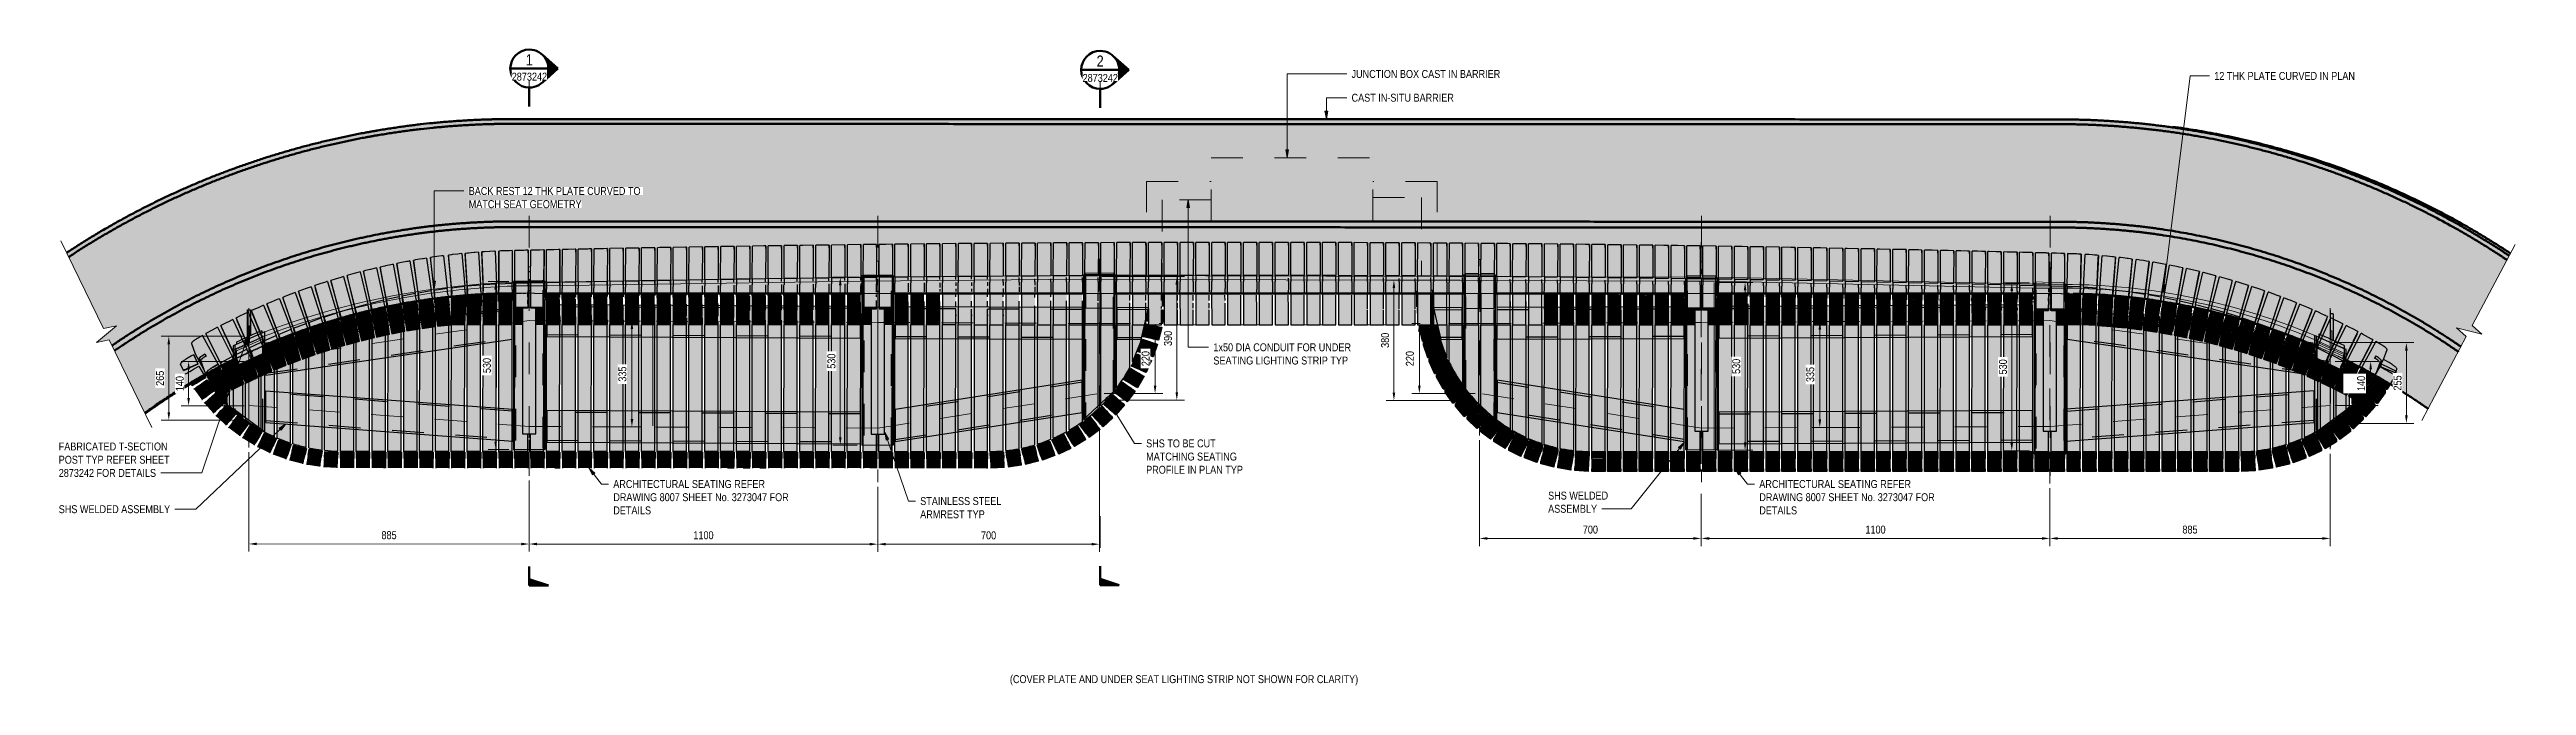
# Model space of a CAD drawing. Header units: metres. Extents: x 313 to 328, y 3 to 1212.
# Drawn here: x 312.52 to 320.34, y 1209.64 to 1211.64 of the extents above; entities outside this region: 3.
import ezdxf

# ---------------------------------------------------------------- set-up
doc = ezdxf.new("R2010")
doc.units = ezdxf.units.M
for name, pattern in [('Dash', [0.00635, 0.003175, -0.003175]), ('Dot_Section Line', [0.02, 0, -0.02]), ('JacobsCenter', [0.015, 0.009, -0.0015, 0.003, -0.0015]), ('JacobsDash', [0.0045, 0.003, -0.0015])]:
    doc.linetypes.add(name, pattern=pattern)
doc.layers.get('Defpoints').update_dxf_attribs({"color": 41})
for name, color, linetype, lineweight in [('A-ANNO-DIMS', 7, 'Continuous', 9), ('A-DETL', 7, 'Continuous', 13), ('A-DETL-GENF', 7, 'Continuous', 9), ('A-FLOR', 7, 'Continuous', 50), ('A-FLOR-HDLN', 7, 'JacobsDash', 18), ('A-GENM', 7, 'Continuous', 35), ('G-ANNO-TEXT', 7, 'Continuous', 9), ('S-BEAM', 7, 'Continuous', 50)]:
    doc.layers.add(name, color=color, linetype=linetype, lineweight=lineweight)
doc.layers.add('G-ANNO-SYMB', color=7, linetype='Continuous', lineweight=35, true_color=0x0080ff)
doc.styles.add('Arial Narrow', font='ARIALN.TTF', dxfattribs={"height": 0.035})
doc.styles.add('Arial Narrow_1', font='ARIALN.TTF', dxfattribs={"height": 0.025})
doc.styles.add('Arial Narrow_2', font='ARIALN.TTF', dxfattribs={"height": 0.025})
doc.styles.add('Arial Narrow_3', font='ARIALN.TTF', dxfattribs={"height": 0.0035})
doc.styles.add('Arial Narrow_4', font='ARIALN.TTF', dxfattribs={"height": 0.005})
doc.dimstyles.new('Dimension_Standard_O__mm_', dxfattribs={"dimscale": 0.3048, "dimtxt": 0.025586, "dimasz": 0.082021, "dimexe": 0.07874, "dimexo": 0.049213, "dimgap": 0.049213, "dimtad": 1, "dimdec": 0, "dimlfac": 1000, "dimzin": 0, "dimdsep": 46, "dimtxsty": 'Arial Narrow_1', "dimsah": 1, "dimcen": 0.09, "dimaunit": 1, "dimadec": 4, "dimazin": 0, "dimtfac": 1, "dimtdec": 4, "dimtix": 1, "dimtmove": 0, "dimatfit": 3, "dimfxl": 1, "dimtvp": 1, "dimtfill": 1, "dimtolj": 1, "dimtzin": 0, "dimlwd": 18, "dimlwe": 18, "dimarcsym": 2})
doc.dimstyles.new('Dimension_Standard_O__mm__1', dxfattribs={"dimscale": 0.3048, "dimtxt": 0.025586, "dimasz": 0.082021, "dimexe": 0.07874, "dimexo": 0.049213, "dimgap": 0.049213, "dimtad": 1, "dimdec": 0, "dimlfac": 1000, "dimzin": 0, "dimdsep": 46, "dimtxsty": 'Arial Narrow_2', "dimsah": 1, "dimcen": 0.09, "dimaunit": 1, "dimadec": 4, "dimazin": 0, "dimtfac": 1, "dimtdec": 4, "dimtix": 1, "dimtmove": 0, "dimatfit": 3, "dimfxl": 1, "dimtvp": 1, "dimtfill": 1, "dimtolj": 1, "dimtzin": 0, "dimlwd": 18, "dimlwe": 18, "dimarcsym": 2})

msp = doc.modelspace()

# ---------------------------------------------------------------- texts
at = {"layer": 'G-ANNO-TEXT', "insert": (315.5504, 1209.6693), "char_height": 0.025, "attachment_point": 1, "style": 'Arial Narrow_1', "bg_fill": 3, "box_fill_scale": 1, "bg_fill_color": 256, "bg_fill_transparency": 0}
msp.add_mtext('(COVER PLATE AND UNDER SEAT LIGHTING STRIP NOT SHOWN FOR CLARITY)', dxfattribs=at)
at = {"layer": 'G-ANNO-TEXT', "insert": (320.3176, 2.6613), "char_height": 0.0035, "attachment_point": 1, "style": 'Arial Narrow_3', "bg_fill": 3, "box_fill_scale": 1, "bg_fill_color": 256, "bg_fill_true_color": 13158600, "bg_fill_transparency": 0}
msp.add_mtext('1.', dxfattribs=at)

# ---------------------------------------------------------------- blocks, each defined once
blk = doc.blocks.new('BR08_SEATING_NORTH 3 - BR08_SEATING_NORTH 3-5676583-DRG-2873241 - NORTHERN SCREEN POST - PLAN')
at = {"layer": 'A-GENM', "lineweight": 25, "true_color": 0xebe8e4}
for points in [[(313.6405, 1210.8132), (313.6818, 1210.8212), (313.6809, 1210.8277), (313.6775, 1210.849), (313.6505, 1210.8447), (313.6361, 1210.8419), (313.64, 1210.8168), (313.6403, 1210.8146)], [(313.6952, 1210.7641), (313.6889, 1210.8272), (313.6863, 1210.8466), (313.6858, 1210.8503), (313.6846, 1210.85), (313.6882, 1210.8123), (313.6949, 1210.7659)], [(313.6895, 1210.8226), (313.6895, 1210.8226), (313.731, 1210.8297), (313.73, 1210.8371), (313.7273, 1210.8567), (313.6858, 1210.8503), (313.6891, 1210.8262), (313.6895, 1210.8226)], [(313.7434, 1210.771), (313.7381, 1210.8365), (313.7357, 1210.8578), (313.7347, 1210.8576), (313.7379, 1210.8173), (313.7432, 1210.7724)], [(313.7386, 1210.8309), (313.7803, 1210.8368), (313.7792, 1210.8469), (313.7775, 1210.8626), (313.7358, 1210.8576), (313.7385, 1210.8323)], [(313.7873, 1210.7763), (313.7911, 1210.8396), (313.7909, 1210.8447), (313.7902, 1210.8574), (313.7896, 1210.864), (313.7873, 1210.8637), (313.7873, 1210.7763)], [(313.7911, 1210.8382), (313.833, 1210.8427), (313.833, 1210.8464), (313.8327, 1210.853), (313.8317, 1210.8678), (313.7999, 1210.8652), (313.7897, 1210.8639), (313.7905, 1210.8517), (313.7911, 1210.8418), (313.7911, 1210.8387)], [(313.8373, 1210.7764), (313.84, 1210.8458), (313.8398, 1210.8538), (313.8391, 1210.8684), (313.8373, 1210.8681), (313.8373, 1210.7764)], [(313.84, 1210.8434), (313.882, 1210.8469), (313.882, 1210.8517), (313.8816, 1210.8619), (313.8811, 1210.8716), (313.8771, 1210.8713), (313.8391, 1210.8683), (313.8398, 1210.8538), (313.8401, 1210.8449), (313.8401, 1210.8438)], [(313.8873, 1210.7764), (313.8888, 1210.8517), (313.8885, 1210.8672), (313.8883, 1210.8719), (313.8873, 1210.8717), (313.8873, 1210.7944)], [(313.8873, 1210.7764), (313.9293, 1210.7765), (313.9308, 1210.85), (313.8888, 1210.8475), (313.8877, 1210.7944)], [(313.8888, 1210.8475), (313.9308, 1210.8501), (313.9307, 1210.8568), (313.9303, 1210.8735), (313.8883, 1210.8718), (313.8888, 1210.8509), (313.8888, 1210.8477)], [(313.9373, 1210.7765), (313.9375, 1210.8668), (313.9374, 1210.8738), (313.9373, 1210.8737), (313.9373, 1210.7949)], [(313.9793, 1210.7764), (313.9796, 1210.8517), (313.9376, 1210.8503), (313.9374, 1210.7765), (313.9793, 1210.7764)], [(313.9376, 1210.8503), (313.9796, 1210.8517), (313.9795, 1210.8746), (313.9519, 1210.8744), (313.9375, 1210.8737), (313.9376, 1210.8509)], [(313.9871, 1210.8519), (313.9883, 1210.8519), (313.9883, 1210.8746), (313.9872, 1210.8746), (313.9871, 1210.8519)], [(314.0123, 1210.7764), (314.0123, 1210.8287), (314.0292, 1210.8286), (314.0291, 1210.8311), (313.9883, 1210.8311), (313.9883, 1210.8519), (313.9871, 1210.8519), (313.9873, 1210.7764), (314.0123, 1210.7764)], [(314.1293, 1210.7764), (314.1291, 1210.855), (314.0871, 1210.8541), (314.0873, 1210.7764), (314.1293, 1210.7764)], [(314.1371, 1210.8551), (314.1791, 1210.856), (314.1792, 1210.8746), (314.1372, 1210.8747), (314.1371, 1210.8551)], [(314.1793, 1210.7764), (314.1791, 1210.856), (314.1371, 1210.8551), (314.1373, 1210.7764), (314.1793, 1210.7764)], [(314.1871, 1210.8562), (314.2291, 1210.857), (314.2292, 1210.8746), (314.1872, 1210.8746), (314.1871, 1210.8565)], [(314.2293, 1210.7763), (314.2291, 1210.857), (314.1871, 1210.8562), (314.1873, 1210.7764), (314.2293, 1210.7763)], [(314.2371, 1210.8572), (314.2791, 1210.858), (314.2792, 1210.8746), (314.2372, 1210.8746), (314.2371, 1210.8575)], [(314.2793, 1210.7763), (314.2791, 1210.858), (314.2371, 1210.8572), (314.2373, 1210.7763), (314.2793, 1210.7763)], [(314.2793, 1210.7763), (314.2792, 1210.8746), (314.2792, 1210.8746), (314.2791, 1210.8468), (314.2793, 1210.7804)], [(314.2871, 1210.8582), (314.3291, 1210.859), (314.3292, 1210.8746), (314.2872, 1210.8746), (314.2871, 1210.8585)], [(314.3293, 1210.7763), (314.3291, 1210.859), (314.2871, 1210.8582), (314.2873, 1210.7763), (314.3293, 1210.7763)], [(314.3371, 1210.8591), (314.3791, 1210.8599), (314.3792, 1210.8745), (314.3372, 1210.8745), (314.3371, 1210.8595)], [(314.3793, 1210.7763), (314.3791, 1210.8599), (314.3371, 1210.8591), (314.3373, 1210.7763), (314.3793, 1210.7763)], [(314.4293, 1210.7762), (314.4293, 1210.7762), (314.4291, 1210.8609), (314.3871, 1210.8601), (314.3873, 1210.7763), (314.4292, 1210.7762)], [(314.4793, 1210.7762), (314.4791, 1210.8618), (314.4371, 1210.861), (314.4373, 1210.7762), (314.4793, 1210.7762)], [(314.5293, 1210.7762), (314.5291, 1210.8626), (314.4871, 1210.8619), (314.4873, 1210.7762), (314.5293, 1210.7762)], [(314.5793, 1210.7762), (314.5793, 1210.7762), (314.5792, 1210.8635), (314.5371, 1210.8628), (314.5373, 1210.7762), (314.5687, 1210.7762)], [(314.5872, 1210.8636), (314.6292, 1210.8643), (314.6292, 1210.8744), (314.5872, 1210.8745), (314.5872, 1210.8639)], [(314.6293, 1210.7762), (314.6292, 1210.8643), (314.5872, 1210.8636), (314.5873, 1210.7762), (314.6293, 1210.7762)], [(314.6372, 1210.8644), (314.6792, 1210.8651), (314.6792, 1210.8744), (314.6372, 1210.8745), (314.6372, 1210.8647)], [(314.6793, 1210.7761), (314.6793, 1210.7761), (314.6792, 1210.8651), (314.6372, 1210.8644), (314.6373, 1210.7762), (314.6793, 1210.7761)], [(314.6793, 1210.7761), (314.6792, 1210.8744), (314.6792, 1210.8744), (314.6792, 1210.8384), (314.6793, 1210.7761)], [(314.6872, 1210.8652), (314.7292, 1210.8659), (314.7292, 1210.8744), (314.6872, 1210.8744), (314.6872, 1210.8654)], [(314.7293, 1210.7761), (314.7293, 1210.7761), (314.7292, 1210.8659), (314.6872, 1210.8652), (314.6873, 1210.7761), (314.7293, 1210.7761)], [(314.7793, 1210.7761), (314.7792, 1210.8666), (314.7372, 1210.866), (314.7373, 1210.7761), (314.7793, 1210.7761)], [(314.7872, 1210.8668), (314.8292, 1210.8674), (314.8292, 1210.8744), (314.7872, 1210.8744), (314.7872, 1210.8669)], [(314.8293, 1210.7761), (314.8293, 1210.7761), (314.8292, 1210.8674), (314.7872, 1210.8668), (314.7873, 1210.7761), (314.8293, 1210.7761)], [(314.8793, 1210.7761), (314.8793, 1210.7761), (314.8792, 1210.8681), (314.8372, 1210.8675), (314.8373, 1210.7761), (314.8793, 1210.7761)], [(314.8872, 1210.8682), (314.9292, 1210.8688), (314.9292, 1210.8744), (314.8872, 1210.8744), (314.8872, 1210.8683)], [(314.9293, 1210.776), (314.9293, 1210.776), (314.9292, 1210.8688), (314.8872, 1210.8682), (314.8873, 1210.7761), (314.9293, 1210.776)], [(314.9293, 1210.776), (314.9292, 1210.8744), (314.9292, 1210.8744), (314.9292, 1210.8251), (314.9293, 1210.776)], [(314.9372, 1210.8689), (314.9792, 1210.8694), (314.9792, 1210.8744), (314.9372, 1210.8744), (314.9372, 1210.869)], [(314.9793, 1210.776), (314.9792, 1210.8694), (314.9372, 1210.8689), (314.9373, 1210.776), (314.9793, 1210.776)], [(314.9872, 1210.8695), (315.0292, 1210.87), (315.0292, 1210.8744), (314.9872, 1210.8744), (314.9872, 1210.8696)], [(315.0293, 1210.776), (315.0293, 1210.776), (315.0292, 1210.87), (314.9872, 1210.8695), (314.9873, 1210.776), (315.0238, 1210.776)], [(315.0293, 1210.776), (315.0292, 1210.8744), (315.0292, 1210.8744), (315.0292, 1210.823), (315.0293, 1210.776)], [(315.0372, 1210.8701), (315.0792, 1210.8707), (315.0792, 1210.8744), (315.0372, 1210.8744), (315.0372, 1210.8702)], [(315.0793, 1210.776), (315.0793, 1210.776), (315.0792, 1210.8707), (315.0372, 1210.8701), (315.0373, 1210.776), (315.0793, 1210.776)], [(315.0793, 1210.776), (315.0792, 1210.8744), (315.0792, 1210.8743), (315.0792, 1210.8233), (315.0793, 1210.776)], [(315.0872, 1210.8707), (315.0883, 1210.8708), (315.0883, 1210.8744), (315.0872, 1210.8744), (315.0872, 1210.8709)], [(315.1123, 1210.776), (315.1123, 1210.8259), (315.1292, 1210.8259), (315.1292, 1210.8309), (315.0883, 1210.831), (315.0883, 1210.8708), (315.0872, 1210.8707), (315.0873, 1210.776), (315.1123, 1210.776)], [(315.1793, 1210.7759), (315.1792, 1210.8718), (315.1783, 1210.8718), (315.1783, 1210.8309), (315.1372, 1210.8309), (315.1372, 1210.8259), (315.1543, 1210.8259), (315.1543, 1210.7759), (315.1793, 1210.7759)], [(315.1783, 1210.8718), (315.1792, 1210.8719), (315.1792, 1210.8743), (315.1783, 1210.8743), (315.1783, 1210.8718)], [(315.1793, 1210.7759), (315.1792, 1210.8743), (315.1792, 1210.8743), (315.1792, 1210.8249), (315.1793, 1210.7842)], [(315.1872, 1210.8719), (315.2292, 1210.8723), (315.2291, 1210.8743), (315.1872, 1210.8743), (315.1872, 1210.8719)], [(315.2293, 1210.7759), (315.2292, 1210.8723), (315.1872, 1210.8719), (315.1873, 1210.7759), (315.2293, 1210.7759)], [(315.2293, 1210.7759), (315.2292, 1210.8738), (315.2292, 1210.8241), (315.2293, 1210.7843)], [(315.2793, 1210.7759), (315.2793, 1210.7759), (315.2792, 1210.8728), (315.2372, 1210.8724), (315.2373, 1210.7759), (315.2793, 1210.7759)], [(315.3293, 1210.7759), (315.3293, 1210.7759), (315.3292, 1210.8733), (315.2872, 1210.8729), (315.2873, 1210.7759), (315.3293, 1210.7759)], [(315.3372, 1210.8734), (315.3792, 1210.8738), (315.3792, 1210.8743), (315.3372, 1210.8743), (315.3372, 1210.8734)], [(315.3793, 1210.7759), (315.3793, 1210.7759), (315.3792, 1210.8738), (315.3372, 1210.8734), (315.3373, 1210.7759), (315.3793, 1210.7759)], [(315.4293, 1210.7758), (315.4292, 1210.8742), (315.3872, 1210.8738), (315.3873, 1210.7759), (315.4293, 1210.7758)], [(315.5293, 1210.7758), (315.5293, 1210.7758), (315.5292, 1210.8743), (315.4872, 1210.8743), (315.4873, 1210.7758), (315.5293, 1210.7758)], [(315.5793, 1210.7758), (315.5793, 1210.7758), (315.5792, 1210.8743), (315.5372, 1210.8743), (315.5373, 1210.7758), (315.5793, 1210.7758)], [(315.6293, 1210.7758), (315.6293, 1210.7758), (315.6292, 1210.8743), (315.5872, 1210.8743), (315.5873, 1210.7758), (315.6293, 1210.7758)], [(315.6793, 1210.7757), (315.6793, 1210.7757), (315.6792, 1210.8743), (315.6372, 1210.8743), (315.6373, 1210.7758), (315.6791, 1210.7757)], [(315.7293, 1210.7757), (315.7293, 1210.7757), (315.7292, 1210.8743), (315.6872, 1210.8743), (315.6873, 1210.7757), (315.7292, 1210.7757)], [(315.7793, 1210.7757), (315.7793, 1210.7757), (315.7792, 1210.8743), (315.7372, 1210.8743), (315.7373, 1210.7757), (315.7653, 1210.7757)], [(315.9293, 1210.7756), (315.9293, 1210.7756), (315.9292, 1210.8742), (315.8872, 1210.8743), (315.8873, 1210.7757), (315.9293, 1210.7756)], [(315.9793, 1210.7756), (315.9792, 1210.8742), (315.9372, 1210.8742), (315.9373, 1210.7756), (315.9793, 1210.7756)], [(316.0293, 1210.7756), (316.0293, 1210.7756), (316.0292, 1210.8742), (315.9872, 1210.8742), (315.9873, 1210.7756), (316.0248, 1210.7756)], [(316.0793, 1210.7756), (316.0792, 1210.8742), (316.0372, 1210.8742), (316.0373, 1210.7756), (316.0793, 1210.7756)], [(316.2293, 1210.7755), (316.2293, 1210.7755), (316.2292, 1210.8742), (316.1872, 1210.8742), (316.1873, 1210.7756), (316.215, 1210.7755)], [(316.2793, 1210.7755), (316.2792, 1210.8742), (316.2372, 1210.8742), (316.2373, 1210.7755), (316.2793, 1210.7755)], [(316.3293, 1210.7755), (316.3293, 1210.7755), (316.3292, 1210.8742), (316.2872, 1210.8742), (316.2873, 1210.7755), (316.315, 1210.7755)], [(316.3793, 1210.7755), (316.3792, 1210.8742), (316.3372, 1210.8742), (316.3373, 1210.7755), (316.3793, 1210.7755)], [(316.4293, 1210.7755), (316.4292, 1210.8742), (316.3872, 1210.8742), (316.3873, 1210.7755), (316.4293, 1210.7755)], [(316.5293, 1210.7755), (316.5292, 1210.8742), (316.4872, 1210.8742), (316.4873, 1210.7755), (316.5168, 1210.7755)], [(316.5793, 1210.7755), (316.5792, 1210.8742), (316.5372, 1210.8742), (316.5373, 1210.7755), (316.5667, 1210.7755)], [(316.6293, 1210.7754), (316.6292, 1210.8742), (316.5872, 1210.8742), (316.5873, 1210.7754), (316.6167, 1210.7754)], [(316.6793, 1210.7754), (316.6792, 1210.8742), (316.6372, 1210.8742), (316.6373, 1210.7754), (316.6667, 1210.7754)], [(316.7793, 1210.7754), (316.7792, 1210.8742), (316.7372, 1210.8742), (316.7373, 1210.7754), (316.7667, 1210.7754)], [(316.8353, 1210.8401), (316.8363, 1210.8406), (316.8373, 1210.8407), (316.8372, 1210.8741), (316.8346, 1210.8741), (316.8353, 1210.8403)], [(316.8793, 1210.7754), (316.8792, 1210.8741), (316.8372, 1210.8741), (316.8373, 1210.7754), (316.8743, 1210.7754)], [(316.9793, 1210.7754), (316.9793, 1210.7754), (316.9792, 1210.8741), (316.9372, 1210.8741), (316.9373, 1210.7754), (316.9758, 1210.7754)], [(317.0293, 1210.7754), (317.0293, 1210.7754), (317.0293, 1210.8272), (316.9884, 1210.8273), (316.9884, 1210.8741), (316.9872, 1210.8741), (316.9873, 1210.7754), (317.0293, 1210.7754)], [(317.0793, 1210.7754), (317.0793, 1210.7754), (317.0792, 1210.8741), (317.0785, 1210.8741), (317.0784, 1210.8271), (317.0373, 1210.8271), (317.0373, 1210.7754), (317.076, 1210.7754)], [(317.1293, 1210.7754), (317.1293, 1210.7754), (317.1292, 1210.8738), (317.0872, 1210.8741), (317.0873, 1210.7754), (317.1274, 1210.7754)], [(317.1292, 1210.8738), (317.1292, 1210.8741), (317.0988, 1210.874), (317.1289, 1210.8738)], [(317.1293, 1210.8517), (317.1293, 1210.8517), (317.1293, 1210.852)], [(317.1793, 1210.7754), (317.1792, 1210.8733), (317.1372, 1210.8737), (317.1373, 1210.7754), (317.1793, 1210.7754)], [(317.2292, 1210.8728), (317.2292, 1210.8741), (317.1872, 1210.8741), (317.1873, 1210.8732), (317.2284, 1210.8728)], [(317.2293, 1210.7754), (317.2292, 1210.8728), (317.1872, 1210.8732), (317.1873, 1210.7754), (317.2293, 1210.7754)], [(317.2793, 1210.7753), (317.2793, 1210.7753), (317.2792, 1210.8723), (317.2372, 1210.8727), (317.2373, 1210.7754), (317.2793, 1210.7753)], [(317.3292, 1210.7753), (317.3293, 1210.7753), (317.3292, 1210.8718), (317.2872, 1210.8722), (317.2873, 1210.7753), (317.3277, 1210.7753)], [(317.3793, 1210.7753), (317.3792, 1210.8712), (317.3372, 1210.8717), (317.3373, 1210.7753), (317.3793, 1210.7753)], [(317.4293, 1210.7753), (317.4293, 1210.7753), (317.4292, 1210.8706), (317.3872, 1210.8711), (317.3873, 1210.7753), (317.4293, 1210.7753)], [(317.4793, 1210.7753), (317.4793, 1210.7753), (317.4792, 1210.87), (317.4372, 1210.8705), (317.4373, 1210.7753), (317.4665, 1210.7753)], [(317.4792, 1210.87), (317.4793, 1210.8741), (317.4373, 1210.8741), (317.4373, 1210.8705), (317.4756, 1210.8701)], [(317.5292, 1210.8694), (317.5293, 1210.8741), (317.4873, 1210.8741), (317.4873, 1210.8699), (317.5264, 1210.8694)], [(317.5293, 1210.7753), (317.5293, 1210.7753), (317.5292, 1210.8694), (317.4873, 1210.8699), (317.4873, 1210.7753), (317.5293, 1210.7753)], [(317.5793, 1210.7753), (317.5793, 1210.7753), (317.5793, 1210.8687), (317.5373, 1210.8693), (317.5373, 1210.7753), (317.5793, 1210.7753)], [(317.6293, 1210.8681), (317.6293, 1210.8741), (317.5873, 1210.8741), (317.5873, 1210.8686), (317.6275, 1210.8681)], [(317.6293, 1210.7753), (317.6293, 1210.7753), (317.6293, 1210.8681), (317.5873, 1210.8686), (317.5873, 1210.7753), (317.6171, 1210.7753)], [(317.6793, 1210.7753), (317.6793, 1210.7753), (317.6793, 1210.8674), (317.6373, 1210.8679), (317.6373, 1210.7753), (317.6621, 1210.7753)], [(317.7123, 1210.7753), (317.7123, 1210.8214), (317.7293, 1210.8214), (317.7293, 1210.8287), (317.6884, 1210.8287), (317.6884, 1210.8672), (317.6873, 1210.8672), (317.6873, 1210.7753), (317.7123, 1210.7753)], [(317.7793, 1210.7753), (317.7793, 1210.7753), (317.7793, 1210.8659), (317.7784, 1210.8659), (317.7784, 1210.8286), (317.7373, 1210.8286), (317.7373, 1210.8214), (317.7543, 1210.8214), (317.7543, 1210.7753), (317.7793, 1210.7753)], [(317.8293, 1210.8651), (317.8292, 1210.8741), (317.7873, 1210.874), (317.7873, 1210.8657), (317.8293, 1210.8651)], [(317.8293, 1210.7753), (317.8293, 1210.8195), (317.8123, 1210.8196), (317.8123, 1210.8214), (317.8293, 1210.8214), (317.8292, 1210.8651), (317.7873, 1210.8657), (317.7873, 1210.7753), (317.8293, 1210.7753)], [(317.8793, 1210.7753), (317.8793, 1210.8643), (317.8373, 1210.8649), (317.8373, 1210.8214), (317.8543, 1210.8213), (317.8543, 1210.8195), (317.8373, 1210.8195), (317.8373, 1210.7753), (317.8793, 1210.7753)], [(317.9293, 1210.7753), (317.9293, 1210.7753), (317.9293, 1210.8634), (317.8873, 1210.8641), (317.8873, 1210.7753), (317.9104, 1210.7753)], [(317.9793, 1210.8626), (317.9793, 1210.874), (317.9373, 1210.874), (317.9373, 1210.8633), (317.9736, 1210.8627)], [(317.9793, 1210.7753), (317.9793, 1210.8626), (317.9373, 1210.8633), (317.9373, 1210.7753), (317.9793, 1210.7753)], [(318.0293, 1210.8617), (318.0293, 1210.874), (317.9873, 1210.874), (317.9873, 1210.8624), (318.027, 1210.8617)], [(318.0293, 1210.7752), (318.0293, 1210.7752), (318.0293, 1210.8617), (317.9873, 1210.8624), (317.9873, 1210.7753), (318.0181, 1210.7752)], [(318.0793, 1210.7752), (318.0793, 1210.7752), (318.0793, 1210.8608), (318.0373, 1210.8615), (318.0373, 1210.7752), (318.0793, 1210.7752)], [(318.1293, 1210.7752), (318.1293, 1210.7752), (318.1293, 1210.8598), (318.0873, 1210.8606), (318.0873, 1210.7752), (318.1194, 1210.7752)], [(318.1793, 1210.8589), (318.1793, 1210.874), (318.1373, 1210.874), (318.1373, 1210.8597), (318.1786, 1210.8589)], [(318.1793, 1210.7752), (318.1793, 1210.7752), (318.1793, 1210.8589), (318.1373, 1210.8597), (318.1373, 1210.7752), (318.1793, 1210.7752)], [(318.2293, 1210.7752), (318.2293, 1210.7752), (318.2293, 1210.8579), (318.1873, 1210.8587), (318.1873, 1210.7752), (318.2293, 1210.7752)], [(318.2793, 1210.8569), (318.2793, 1210.874), (318.2373, 1210.874), (318.2373, 1210.8577), (318.2788, 1210.8569)], [(318.2793, 1210.7752), (318.2793, 1210.7752), (318.2793, 1210.8569), (318.2373, 1210.8577), (318.2373, 1210.7752), (318.2793, 1210.7752)], [(318.3293, 1210.7752), (318.3293, 1210.7752), (318.3293, 1210.8558), (318.2873, 1210.8567), (318.2873, 1210.7752), (318.3293, 1210.7752)], [(318.3793, 1210.8548), (318.3792, 1210.874), (318.3373, 1210.874), (318.3373, 1210.8557), (318.3758, 1210.8548)], [(318.3793, 1210.7752), (318.3793, 1210.7752), (318.3793, 1210.8548), (318.3373, 1210.8557), (318.3373, 1210.7752), (318.3606, 1210.7752)], [(318.4293, 1210.8537), (318.4293, 1210.874), (318.3873, 1210.874), (318.3873, 1210.8546), (318.4213, 1210.8539)], [(318.4293, 1210.7752), (318.4293, 1210.7752), (318.4293, 1210.8537), (318.3873, 1210.8546), (318.3873, 1210.7752), (318.4293, 1210.7752)], [(318.4793, 1210.8526), (318.4793, 1210.874), (318.4373, 1210.874), (318.4373, 1210.8535), (318.4668, 1210.8528)], [(318.4793, 1210.7752), (318.4793, 1210.8526), (318.4373, 1210.8535), (318.4373, 1210.7752), (318.4793, 1210.7752)], [(318.5293, 1210.7752), (318.5293, 1210.7752), (318.5292, 1210.8514), (318.4872, 1210.8524), (318.4873, 1210.7752), (318.5293, 1210.7752)], [(318.5292, 1210.8514), (318.5293, 1210.8739), (318.4873, 1210.8739), (318.4873, 1210.8524), (318.5175, 1210.8517)], [(318.5793, 1210.7752), (318.5793, 1210.7752), (318.5792, 1210.8503), (318.5372, 1210.8512), (318.5373, 1210.7752), (318.5677, 1210.7752)], [(318.6293, 1210.7752), (318.6293, 1210.7752), (318.6292, 1210.8491), (318.5872, 1210.8501), (318.5873, 1210.7752), (318.6293, 1210.7752)], [(318.6793, 1210.8517), (318.6793, 1210.8517), (318.6793, 1210.8519)], [(318.7292, 1210.8466), (318.7293, 1210.8739), (318.6873, 1210.8739), (318.6873, 1210.8476), (318.7247, 1210.8467)], [(318.7293, 1210.8708), (318.7293, 1210.8708), (318.7293, 1210.8739)], [(318.7792, 1210.8453), (318.7793, 1210.8739), (318.7372, 1210.8739), (318.7373, 1210.8464), (318.7632, 1210.8457)], [(318.7884, 1210.845), (318.7884, 1210.8739), (318.7873, 1210.8739), (318.7873, 1210.8451), (318.7884, 1210.845)], [(318.8791, 1210.8425), (318.8792, 1210.8737), (318.8785, 1210.8737), (318.8785, 1210.8426), (318.8791, 1210.8425)], [(318.8793, 1210.7751), (318.8792, 1210.8667), (318.8792, 1210.8272), (318.8793, 1210.7768)], [(318.9284, 1210.8404), (318.9285, 1210.8506), (318.9288, 1210.8727), (318.8885, 1210.8736), (318.8869, 1210.8736), (318.8864, 1210.846), (318.8864, 1210.8423), (318.9284, 1210.8404)], [(318.9287, 1210.8199), (318.9293, 1210.8727), (318.9289, 1210.8727), (318.9284, 1210.8437), (318.9285, 1210.8339), (318.9286, 1210.8243)], [(318.9293, 1210.7751), (318.9293, 1210.8681), (318.9287, 1210.8176), (318.9293, 1210.7754)], [(318.9787, 1210.8368), (318.9791, 1210.847), (318.9802, 1210.871), (318.959, 1210.872), (318.9382, 1210.8724), (318.9368, 1210.8414), (318.9368, 1210.8399), (318.9786, 1210.8368)], [(318.9774, 1210.7735), (318.9795, 1210.8307), (318.9805, 1210.8709), (318.9802, 1210.871), (318.9787, 1210.8381), (318.9787, 1210.8368), (318.9774, 1210.7743)], [(319.0286, 1210.8319), (319.0292, 1210.842), (319.031, 1210.8666), (318.9977, 1210.8698), (318.9892, 1210.8704), (318.9868, 1210.8375), (318.9868, 1210.836), (319.028, 1210.8319)], [(319.031, 1210.8666), (319.031, 1210.8675), (319.0111, 1210.8689), (319.0005, 1210.8696), (319.0308, 1210.8666)], [(319.0255, 1210.7701), (319.0293, 1210.8221), (319.0315, 1210.8675), (319.0311, 1210.8675), (319.0287, 1210.8332), (319.0283, 1210.8272), (319.0256, 1210.771)], [(319.0781, 1210.8258), (319.079, 1210.8359), (319.0813, 1210.8605), (319.0396, 1210.8656), (319.0367, 1210.8346), (319.0364, 1210.831), (319.0769, 1210.826)], [(319.0813, 1210.8605), (319.0815, 1210.863), (319.0583, 1210.8652), (319.0397, 1210.8668), (319.0396, 1210.8656), (319.0781, 1210.8608)], [(319.0742, 1210.7655), (319.079, 1210.8157), (319.082, 1210.8629), (319.0815, 1210.8629), (319.0784, 1210.8294), (319.0779, 1210.8229), (319.0743, 1210.7667)], [(319.1274, 1210.8184), (319.1285, 1210.828), (319.1315, 1210.853), (319.0899, 1210.8593), (319.0864, 1210.8298), (319.0858, 1210.8247), (319.1274, 1210.8184)], [(319.1315, 1210.853), (319.132, 1210.8571), (319.1051, 1210.8604), (319.0902, 1210.8621), (319.0899, 1210.8593), (319.1284, 1210.8534)], [(319.1225, 1210.7598), (319.1286, 1210.809), (319.1326, 1210.857), (319.132, 1210.8571), (319.1283, 1210.8266), (319.1274, 1210.8184), (319.1251, 1210.7911)], [(319.1764, 1210.8097), (319.1771, 1210.8148), (319.1804, 1210.8375), (319.1814, 1210.8442), (319.14, 1210.8516), (319.136, 1210.8247), (319.135, 1210.8171), (319.1764, 1210.8097)], [(319.1814, 1210.8442), (319.1822, 1210.8499), (319.1546, 1210.854), (319.1406, 1210.856), (319.14, 1210.8516), (319.1807, 1210.8443)], [(319.1707, 1210.7527), (319.1782, 1210.8028), (319.1829, 1210.8498), (319.1822, 1210.8499), (319.1777, 1210.819), (319.1764, 1210.8097), (319.1708, 1210.7539)], [(313.3431, 1210.7643), (313.3783, 1210.7769), (313.3559, 1210.7698), (313.3428, 1210.7652), (313.3431, 1210.7644)], [(313.3534, 1210.7309), (313.3931, 1210.7451), (313.3921, 1210.7486), (313.389, 1210.7591), (313.3828, 1210.7784), (313.3783, 1210.7768), (313.3431, 1210.7643), (313.3493, 1210.7449), (313.3531, 1210.7322), (313.3533, 1210.7312)], [(313.4102, 1210.6987), (313.4, 1210.749), (313.3977, 1210.7575), (313.3924, 1210.7759), (313.3908, 1210.7809), (313.3892, 1210.7803), (313.3962, 1210.7451), (313.4083, 1210.705)], [(313.4003, 1210.7476), (313.4403, 1210.7608), (313.4394, 1210.7644), (313.4365, 1210.7749), (313.4311, 1210.7935), (313.3909, 1210.7809), (313.3965, 1210.7617), (313.4001, 1210.7486), (313.4002, 1210.7481)], [(313.457, 1210.7125), (313.447, 1210.7659), (313.4452, 1210.7731), (313.4399, 1210.7936), (313.4393, 1210.7957), (313.4376, 1210.7953), (313.4442, 1210.759), (313.4534, 1210.7254)], [(313.4476, 1210.7631), (313.488, 1210.7753), (313.4872, 1210.7789), (313.4845, 1210.7895), (313.4799, 1210.8068), (313.4393, 1210.7957), (313.4441, 1210.7773), (313.4473, 1210.7645)], [(313.457, 1210.7125), (313.4975, 1210.7235), (313.488, 1210.7753), (313.4476, 1210.7631), (313.4538, 1210.7294)], [(313.5291, 1210.3764), (313.5293, 1210.7314), (313.5041, 1210.7252), (313.4922, 1210.773), (313.4886, 1210.772), (313.4975, 1210.7235), (313.4873, 1210.7207), (313.4871, 1210.3764), (313.507, 1210.3764)], [(313.4954, 1210.7775), (313.536, 1210.7886), (313.5352, 1210.7922), (313.5328, 1210.8029), (313.5289, 1210.8192), (313.5015, 1210.8127), (313.4881, 1210.809), (313.4932, 1210.7875), (313.4952, 1210.7784)], [(313.5041, 1210.7252), (313.5449, 1210.7352), (313.536, 1210.7886), (313.4954, 1210.7775), (313.5034, 1210.729)], [(313.5515, 1210.7367), (313.5432, 1210.792), (313.541, 1210.8028), (313.5372, 1210.8211), (313.5356, 1210.8207), (313.541, 1210.784), (313.5507, 1210.7402)], [(313.5791, 1210.3764), (313.5793, 1210.7428), (313.5515, 1210.7367), (313.5408, 1210.7848), (313.5373, 1210.784), (313.5374, 1210.7803), (313.5449, 1210.7352), (313.5373, 1210.7333), (313.5371, 1210.3764)], [(313.5434, 1210.7906), (313.5843, 1210.8008), (313.5831, 1210.8072), (313.5795, 1210.8245), (313.5781, 1210.8307), (313.5372, 1210.8211), (313.5415, 1210.8007), (313.5432, 1210.792)], [(313.5515, 1210.7367), (313.5925, 1210.7457), (313.5843, 1210.8008), (313.5434, 1210.7906), (313.551, 1210.7402)], [(313.5991, 1210.7471), (313.5912, 1210.8062), (313.5882, 1210.823), (313.5864, 1210.8323), (313.585, 1210.832), (313.5897, 1210.7954), (313.5985, 1210.7502)], [(313.5918, 1210.8026), (313.6329, 1210.8116), (313.6318, 1210.8181), (313.6278, 1210.8398), (313.6277, 1210.8403), (313.5865, 1210.8322), (313.5904, 1210.8108), (313.5918, 1210.8028)], [(313.6291, 1210.3764), (313.6293, 1210.7529), (313.5991, 1210.7471), (313.5897, 1210.7954), (313.5873, 1210.7949), (313.5873, 1210.7807), (313.5925, 1210.7457), (313.5873, 1210.7446), (313.5871, 1210.3764), (313.6284, 1210.3764)], [(313.5991, 1210.7471), (313.6403, 1210.755), (313.6329, 1210.8116), (313.5918, 1210.8026), (313.5986, 1210.7502)], [(313.6469, 1210.7562), (313.64, 1210.8168), (313.6371, 1210.8354), (313.636, 1210.8419), (313.6347, 1210.8415), (313.6391, 1210.8028), (313.6465, 1210.7589)], [(313.6791, 1210.3763), (313.6793, 1210.7616), (313.6469, 1210.7562), (313.6388, 1210.8047), (313.6373, 1210.8045), (313.6373, 1210.7781), (313.6403, 1210.755), (313.6373, 1210.7544), (313.6371, 1210.3763)], [(313.6469, 1210.7562), (313.6883, 1210.7631), (313.6818, 1210.8212), (313.6405, 1210.8132), (313.6466, 1210.7589)], [(313.7291, 1210.3763), (313.7293, 1210.769), (313.6952, 1210.7641), (313.6881, 1210.8128), (313.6873, 1210.8127), (313.6873, 1210.7726), (313.6883, 1210.7631), (313.6873, 1210.7629), (313.6871, 1210.3763)], [(313.6952, 1210.7641), (313.7368, 1210.7701), (313.731, 1210.8297), (313.6895, 1210.8226), (313.695, 1210.7659)], [(313.7791, 1210.3763), (313.7793, 1210.7751), (313.7434, 1210.771), (313.7376, 1210.8198), (313.7373, 1210.8198), (313.7371, 1210.3763), (313.7497, 1210.3763)], [(313.7434, 1210.771), (313.7851, 1210.7758), (313.7803, 1210.8368), (313.7386, 1210.8309), (313.7432, 1210.7724)], [(313.8291, 1210.3763), (313.8293, 1210.7764), (313.7873, 1210.7763), (313.7873, 1210.7539), (313.7871, 1210.3763)], [(313.7873, 1210.7763), (313.8293, 1210.7764), (313.833, 1210.8427), (313.7911, 1210.8382), (313.7874, 1210.7763)], [(313.8791, 1210.3763), (313.8793, 1210.7764), (313.8373, 1210.7764), (313.8371, 1210.3763), (313.871, 1210.3763)], [(313.8373, 1210.7764), (313.8793, 1210.7764), (313.882, 1210.8469), (313.84, 1210.8434), (313.8373, 1210.7764)], [(313.9291, 1210.3762), (313.9293, 1210.7765), (313.8873, 1210.7764), (313.8871, 1210.3763)], [(313.9791, 1210.3762), (313.9793, 1210.7764), (313.9373, 1210.7765), (313.9371, 1210.3762)], [(314.1291, 1210.3762), (314.1292, 1210.7764), (314.0873, 1210.7764), (314.0873, 1210.7539), (314.0871, 1210.3762), (314.1137, 1210.3762)], [(314.1791, 1210.3762), (314.1792, 1210.7764), (314.1373, 1210.7764), (314.1373, 1210.7539), (314.1371, 1210.3762)], [(314.2291, 1210.3761), (314.2293, 1210.7763), (314.1873, 1210.7764), (314.1873, 1210.7539), (314.1871, 1210.3762)], [(314.2791, 1210.3761), (314.2793, 1210.7763), (314.2373, 1210.7763), (314.2373, 1210.7539), (314.2371, 1210.3761)], [(314.3291, 1210.3761), (314.3293, 1210.7763), (314.2873, 1210.7763), (314.2873, 1210.7539), (314.2871, 1210.3761)], [(314.3791, 1210.3761), (314.3792, 1210.7763), (314.3373, 1210.7763), (314.3373, 1210.7539), (314.3371, 1210.3761), (314.3564, 1210.3761)], [(314.4291, 1210.3761), (314.4292, 1210.7762), (314.3873, 1210.7763), (314.3873, 1210.7539), (314.3871, 1210.3761)], [(314.4791, 1210.3761), (314.4792, 1210.7762), (314.4373, 1210.7762), (314.4373, 1210.7539), (314.4371, 1210.3761), (314.4777, 1210.3761)], [(314.5291, 1210.376), (314.5293, 1210.7762), (314.4873, 1210.7762), (314.4873, 1210.7539), (314.4871, 1210.3761)], [(314.5791, 1210.376), (314.5793, 1210.7762), (314.5373, 1210.7762), (314.5373, 1210.7539), (314.5371, 1210.376)], [(314.6291, 1210.376), (314.6293, 1210.7762), (314.5873, 1210.7762), (314.5873, 1210.7539), (314.5871, 1210.376), (314.5991, 1210.376)], [(314.6791, 1210.376), (314.6793, 1210.7761), (314.6373, 1210.7762), (314.6373, 1210.7539), (314.6371, 1210.376)], [(314.7291, 1210.376), (314.7293, 1210.7761), (314.6873, 1210.7761), (314.6873, 1210.7539), (314.6871, 1210.376), (314.7204, 1210.376)], [(314.7791, 1210.3759), (314.7793, 1210.7761), (314.7373, 1210.7761), (314.7373, 1210.7539), (314.7371, 1210.376)], [(314.8291, 1210.3759), (314.8293, 1210.7761), (314.7873, 1210.7761), (314.7873, 1210.7539), (314.7871, 1210.3759)], [(314.8791, 1210.3759), (314.8793, 1210.7761), (314.8373, 1210.7761), (314.8373, 1210.7539), (314.8371, 1210.3759), (314.8418, 1210.3759)], [(314.9291, 1210.3759), (314.9293, 1210.776), (314.8873, 1210.7761), (314.8873, 1210.7539), (314.8871, 1210.3759)], [(314.9791, 1210.3759), (314.9793, 1210.776), (314.9373, 1210.776), (314.9373, 1210.7539), (314.9371, 1210.3759), (314.9631, 1210.3759)], [(315.0291, 1210.3759), (315.0293, 1210.776), (314.9873, 1210.776), (314.9873, 1210.7539), (314.9871, 1210.3759)], [(315.0791, 1210.3758), (315.0793, 1210.776), (315.0373, 1210.776), (315.0373, 1210.7539), (315.0371, 1210.3759)], [(315.1291, 1210.3758), (315.1291, 1210.4307), (315.1121, 1210.4307), (315.1123, 1210.7351), (315.1123, 1210.776), (315.0873, 1210.776), (315.0872, 1210.698), (315.0871, 1210.3758)], [(315.1791, 1210.3758), (315.1793, 1210.7759), (315.1543, 1210.7759), (315.1541, 1210.4307), (315.1371, 1210.4307), (315.1371, 1210.3758), (315.1451, 1210.3758)], [(315.2291, 1210.3758), (315.2293, 1210.7759), (315.1873, 1210.7759), (315.1873, 1210.7539), (315.1871, 1210.3758), (315.2058, 1210.3758)], [(315.2791, 1210.3758), (315.2793, 1210.7759), (315.2373, 1210.7759), (315.2373, 1210.7539), (315.2371, 1210.3758)], [(315.3291, 1210.3758), (315.3293, 1210.7759), (315.2873, 1210.7759), (315.2873, 1210.7539), (315.2871, 1210.3758), (315.3271, 1210.3758)], [(315.3791, 1210.3757), (315.3793, 1210.7759), (315.3373, 1210.7759), (315.3373, 1210.7539), (315.3371, 1210.3758)], [(315.4291, 1210.3757), (315.4293, 1210.7758), (315.3873, 1210.7759), (315.3873, 1210.7539), (315.3871, 1210.3757)], [(315.4791, 1210.3757), (315.4793, 1210.7758), (315.4373, 1210.7758), (315.4373, 1210.7539), (315.4371, 1210.3757), (315.4485, 1210.3757)], [(315.4871, 1210.3757), (315.5081, 1210.3761), (315.5291, 1210.3775), (315.5293, 1210.7758), (315.4873, 1210.7758), (315.4873, 1210.7539), (315.4871, 1210.3761)], [(315.5371, 1210.3782), (315.5582, 1210.3807), (315.5791, 1210.3842), (315.5793, 1210.7758), (315.5373, 1210.7758), (315.5373, 1210.7539), (315.5372, 1210.4605)], [(315.5871, 1210.3857), (315.6082, 1210.3905), (315.6291, 1210.3962), (315.6292, 1210.7758), (315.5873, 1210.7758), (315.5873, 1210.7539), (315.5871, 1210.3962)], [(315.6371, 1210.3986), (315.6583, 1210.4058), (315.6791, 1210.4139), (315.6792, 1210.7757), (315.6373, 1210.7758), (315.6373, 1210.7539), (315.6371, 1210.4139)], [(315.6871, 1210.4173), (315.7084, 1210.4271), (315.7292, 1210.438), (315.7292, 1210.7757), (315.6873, 1210.7757), (315.6873, 1210.7539), (315.6872, 1210.4605)], [(315.7372, 1210.4425), (315.7585, 1210.4555), (315.7792, 1210.4696), (315.7793, 1210.7757), (315.7373, 1210.7757), (315.7373, 1210.7539), (315.7372, 1210.4605)], [(315.7872, 1210.4754), (315.8087, 1210.4924), (315.8292, 1210.5106), (315.8293, 1210.7757), (315.7873, 1210.7757), (315.7873, 1210.7539), (315.7872, 1210.5106)], [(315.8372, 1210.5183), (315.8407, 1210.5218), (315.8606, 1210.5428), (315.8792, 1210.5649), (315.8793, 1210.7757), (315.8373, 1210.7757), (315.8373, 1210.7539), (315.8372, 1210.5186)], [(315.8872, 1210.5752), (315.9095, 1210.6075), (315.9292, 1210.6413), (315.9292, 1210.7756), (315.8873, 1210.7757), (315.8872, 1210.6561), (315.8872, 1210.6413)], [(315.9372, 1210.6571), (315.951, 1210.6881), (315.9626, 1210.72), (315.9724, 1210.7539), (315.9771, 1210.7756), (315.9373, 1210.7756), (315.9372, 1210.6881)], [(315.9907, 1210.7333), (316.0001, 1210.7742), (315.9939, 1210.7756), (315.9873, 1210.7756), (315.9873, 1210.7772), (315.9807, 1210.7787), (315.9712, 1210.7378), (315.9876, 1210.734)], [(315.9873, 1210.7858), (315.9873, 1210.8239), (315.9825, 1210.7865), (315.9873, 1210.7858)], [(316.0199, 1210.7266), (316.0293, 1210.7675), (316.0001, 1210.7742), (315.9907, 1210.7333), (316.0192, 1210.7267)], [(316.0321, 1210.7801), (316.0373, 1210.8208), (316.0373, 1210.8217), (316.0293, 1210.8227), (316.0293, 1210.7805), (316.0313, 1210.7802)], [(316.1293, 1210.8318), (316.1293, 1210.8318), (316.1293, 1210.834)], [(316.2793, 1210.8317), (316.2793, 1210.8317), (316.2793, 1210.8343)], [(316.8373, 1210.8208), (316.8373, 1210.828), (316.8365, 1210.8275), (316.8373, 1210.8209)], [(316.8373, 1210.8126), (316.8373, 1210.821), (316.8365, 1210.8272), (316.8365, 1210.8194), (316.8373, 1210.8127)], [(316.8525, 1210.7322), (316.8535, 1210.7328), (316.8565, 1210.7339), (316.8611, 1210.7353), (316.8672, 1210.7368), (316.8743, 1210.7385), (316.8819, 1210.7402), (316.8742, 1210.7754), (316.8494, 1210.7754), (316.8476, 1210.7749), (316.8447, 1210.7738), (316.8437, 1210.7732), (316.8525, 1210.7322)], [(316.8525, 1210.7241), (316.8525, 1210.7322), (316.8437, 1210.7732), (316.8437, 1210.765), (316.8523, 1210.7252)], [(316.8819, 1210.7402), (316.9014, 1210.7444), (316.8948, 1210.7754), (316.8873, 1210.7754), (316.8873, 1210.7843), (316.8793, 1210.7826), (316.8793, 1210.7754), (316.8743, 1210.7754), (316.8789, 1210.7539)], [(316.8793, 1210.7919), (316.8873, 1210.7928), (316.8873, 1210.8255), (316.8862, 1210.8349), (316.8793, 1210.8341), (316.8793, 1210.792)], [(316.8793, 1210.7826), (316.8873, 1210.7843), (316.8873, 1210.7928), (316.8793, 1210.7919), (316.8793, 1210.7854)], [(316.9292, 1210.6718), (316.9292, 1210.6742), (316.9109, 1210.7229), (316.8977, 1210.7732), (316.8973, 1210.7754), (316.897, 1210.7754), (316.9039, 1210.7444), (316.915, 1210.708), (316.9283, 1210.6742)], [(316.9292, 1210.6742), (316.9293, 1210.7754), (316.8973, 1210.7754), (316.8977, 1210.7732), (316.9109, 1210.7229)], [(316.9792, 1210.5859), (316.9793, 1210.7754), (316.9373, 1210.7754), (316.9373, 1210.7539), (316.9372, 1210.6569), (316.9499, 1210.6325), (316.965, 1210.6072), (316.9652, 1210.6069)], [(317.0292, 1210.526), (317.0293, 1210.7754), (316.9873, 1210.7754), (316.9873, 1210.7539), (316.9872, 1210.575), (317.0005, 1210.5581), (317.0145, 1210.5417), (317.0259, 1210.5295)], [(317.0792, 1210.4814), (317.0793, 1210.7754), (317.0373, 1210.7754), (317.0373, 1210.7539), (317.0372, 1210.5182), (317.0578, 1210.4993)], [(317.1292, 1210.4469), (317.1293, 1210.7754), (317.0873, 1210.7754), (317.0873, 1210.7539), (317.0872, 1210.4751), (317.1008, 1210.4653), (317.1148, 1210.4558)], [(317.1791, 1210.4205), (317.1793, 1210.7754), (317.1373, 1210.7754), (317.1373, 1210.7539), (317.1372, 1210.4422), (317.1509, 1210.4345), (317.1649, 1210.4273)], [(317.2291, 1210.4009), (317.2293, 1210.7754), (317.1873, 1210.7754), (317.1873, 1210.7539), (317.1871, 1210.417), (317.201, 1210.4112), (317.215, 1210.4058)], [(317.2791, 1210.3871), (317.2793, 1210.7753), (317.2373, 1210.7754), (317.2373, 1210.7539), (317.2371, 1210.3983), (317.251, 1210.3941), (317.2686, 1210.3896)], [(317.2793, 1210.8028), (317.2793, 1210.8028), (317.2793, 1210.8061)], [(317.3291, 1210.3786), (317.3292, 1210.7753), (317.2873, 1210.7753), (317.2873, 1210.7539), (317.2871, 1210.3854), (317.3011, 1210.3827), (317.3151, 1210.3805)], [(317.3791, 1210.3754), (317.3793, 1210.7753), (317.3373, 1210.7753), (317.3373, 1210.7539), (317.3371, 1210.3778), (317.3582, 1210.3763)], [(317.4291, 1210.3753), (317.4293, 1210.7753), (317.3873, 1210.7753), (317.3873, 1210.7539), (317.3871, 1210.3753), (317.3899, 1210.3753)], [(317.4791, 1210.3753), (317.4793, 1210.7753), (317.4373, 1210.7753), (317.4373, 1210.7539), (317.4371, 1210.3753)], [(317.5291, 1210.3752), (317.5293, 1210.7753), (317.4873, 1210.7753), (317.4873, 1210.7539), (317.4871, 1210.3753), (317.5113, 1210.3752)], [(317.5293, 1210.8245), (317.5293, 1210.8245), (317.5293, 1210.8371)], [(317.5791, 1210.3752), (317.5793, 1210.7753), (317.5373, 1210.7753), (317.5373, 1210.7539), (317.5371, 1210.3752)], [(317.6291, 1210.3752), (317.6293, 1210.7753), (317.5873, 1210.7753), (317.5873, 1210.7539), (317.5871, 1210.3752)], [(317.6791, 1210.3752), (317.6793, 1210.7753), (317.6373, 1210.7753), (317.6373, 1210.7539), (317.6371, 1210.3752)], [(317.7291, 1210.3752), (317.7292, 1210.4401), (317.7122, 1210.4401), (317.7123, 1210.7561), (317.7123, 1210.7753), (317.6873, 1210.7753), (317.6872, 1210.6634), (317.6871, 1210.3752), (317.6933, 1210.3752)], [(317.7793, 1210.8432), (317.7793, 1210.8432), (317.7793, 1210.8435)], [(317.8291, 1210.3752), (317.8293, 1210.7753), (317.7873, 1210.7753), (317.7873, 1210.7539), (317.7871, 1210.3752), (317.8146, 1210.3752)], [(317.8293, 1210.8195), (317.8293, 1210.8214), (317.8123, 1210.8214), (317.8123, 1210.8196), (317.8293, 1210.8195)], [(317.8791, 1210.3752), (317.8793, 1210.7753), (317.8373, 1210.7753), (317.8373, 1210.7539), (317.8371, 1210.3752), (317.8753, 1210.3752)], [(317.8543, 1210.8195), (317.8543, 1210.8213), (317.8373, 1210.8213), (317.8373, 1210.8195), (317.8543, 1210.8195)], [(317.9291, 1210.3752), (317.9293, 1210.7753), (317.8873, 1210.7753), (317.8873, 1210.7539), (317.8871, 1210.3752)], [(317.9791, 1210.3752), (317.9793, 1210.7753), (317.9373, 1210.7753), (317.9373, 1210.7539), (317.9371, 1210.3752)], [(318.0291, 1210.3752), (318.0293, 1210.7752), (317.9873, 1210.7753), (317.9873, 1210.7539), (317.9871, 1210.3752), (317.9966, 1210.3752)], [(318.0791, 1210.3752), (318.0793, 1210.7752), (318.0373, 1210.7752), (318.0373, 1210.7539), (318.0371, 1210.3752)], [(318.1291, 1210.3752), (318.1293, 1210.7752), (318.0873, 1210.7752), (318.0873, 1210.7539), (318.0871, 1210.3752), (318.118, 1210.3752)], [(318.1791, 1210.3752), (318.1793, 1210.7752), (318.1373, 1210.7752), (318.1373, 1210.7539), (318.1371, 1210.3752)], [(318.2291, 1210.3752), (318.2293, 1210.7752), (318.1873, 1210.7752), (318.1873, 1210.7539), (318.1871, 1210.3752)], [(318.2791, 1210.3752), (318.2793, 1210.7752), (318.2373, 1210.7752), (318.2373, 1210.7539), (318.2371, 1210.3752), (318.2393, 1210.3752)], [(318.3291, 1210.3752), (318.3293, 1210.7752), (318.2873, 1210.7752), (318.2873, 1210.7539), (318.2871, 1210.3752)], [(318.3791, 1210.3752), (318.3793, 1210.7752), (318.3373, 1210.7752), (318.3373, 1210.7539), (318.3371, 1210.3752), (318.3606, 1210.3752)], [(318.5291, 1210.3751), (318.5293, 1210.7752), (318.4873, 1210.7752), (318.4873, 1210.7539), (318.4871, 1210.3751)], [(318.5293, 1210.8229), (318.5293, 1210.8229), (318.5293, 1210.8244)], [(318.5791, 1210.3751), (318.5793, 1210.7752), (318.5373, 1210.7752), (318.5373, 1210.7539), (318.5371, 1210.3751)], [(318.6291, 1210.3751), (318.6293, 1210.7752), (318.5873, 1210.7752), (318.5873, 1210.7539), (318.5871, 1210.3751), (318.6033, 1210.3751)], [(318.6791, 1210.3751), (318.6792, 1210.7752), (318.6373, 1210.7752), (318.6373, 1210.7539), (318.6371, 1210.3751)], [(318.6793, 1210.7752), (318.6792, 1210.8478), (318.6373, 1210.8489), (318.6373, 1210.7752), (318.6793, 1210.7752)], [(318.7291, 1210.3751), (318.7292, 1210.7752), (318.6873, 1210.7752), (318.6873, 1210.7539), (318.6871, 1210.3751), (318.7247, 1210.3751)], [(318.7293, 1210.7752), (318.7293, 1210.7752), (318.7292, 1210.8466), (318.6872, 1210.8476), (318.6873, 1210.7752), (318.7247, 1210.7752)], [(318.7791, 1210.3751), (318.7793, 1210.7751), (318.7373, 1210.7752), (318.7373, 1210.7539), (318.7371, 1210.3751)], [(318.7793, 1210.7751), (318.7793, 1210.7751), (318.7792, 1210.8453), (318.7372, 1210.8464), (318.7373, 1210.7752), (318.7674, 1210.7751)], [(318.8123, 1210.7751), (318.8123, 1210.8206), (318.8292, 1210.8206), (318.8292, 1210.8259), (318.7884, 1210.826), (318.7884, 1210.845), (318.7872, 1210.8451), (318.7873, 1210.7751), (318.8123, 1210.7751)], [(318.8793, 1210.7751), (318.8793, 1210.7751), (318.8791, 1210.8425), (318.8784, 1210.8426), (318.8784, 1210.8259), (318.8372, 1210.8259), (318.8373, 1210.8205), (318.8543, 1210.8205), (318.8543, 1210.7751), (318.8793, 1210.7751)], [(318.9293, 1210.7751), (318.9287, 1210.8181), (318.9123, 1210.8183), (318.9123, 1210.8201), (318.9287, 1210.8199), (318.9284, 1210.8404), (318.8864, 1210.8423), (318.8873, 1210.7751), (318.9293, 1210.7751)], [(318.9291, 1210.3751), (318.9293, 1210.7751), (318.8873, 1210.7751), (318.8873, 1210.7751), (318.8871, 1210.3751), (318.9067, 1210.3751)], [(318.9287, 1210.8181), (318.9286, 1210.8199), (318.9123, 1210.8201), (318.9123, 1210.8183), (318.9287, 1210.8181)], [(318.9774, 1210.7735), (318.9787, 1210.8368), (318.9368, 1210.8399), (318.9363, 1210.8197), (318.9543, 1210.8189), (318.9543, 1210.8172), (318.9363, 1210.818), (318.9354, 1210.7751), (318.9761, 1210.7736)], [(318.9543, 1210.8172), (318.9543, 1210.8189), (318.9363, 1210.8197), (318.9363, 1210.818), (318.9518, 1210.8173)], [(318.9791, 1210.3751), (318.9792, 1210.821), (318.9774, 1210.7735), (318.9373, 1210.7751), (318.9371, 1210.3751), (318.9673, 1210.3751)], [(319.0255, 1210.7701), (319.0286, 1210.8319), (318.9867, 1210.8361), (318.9837, 1210.7731), (319.025, 1210.7701)], [(319.0291, 1210.3751), (319.0292, 1210.8192), (319.0291, 1210.8192), (319.0255, 1210.7701), (318.9873, 1210.7729), (318.9871, 1210.3751)], [(319.0742, 1210.7655), (319.0781, 1210.8258), (319.0364, 1210.831), (319.0324, 1210.7695), (319.0638, 1210.7665)], [(319.0791, 1210.3751), (319.0793, 1210.8145), (319.0789, 1210.8145), (319.0742, 1210.7655), (319.0373, 1210.769), (319.0371, 1210.3751)], [(319.1225, 1210.7597), (319.1274, 1210.8184), (319.0858, 1210.8247), (319.0808, 1210.7648), (319.1213, 1210.7598)], [(319.1291, 1210.3751), (319.1293, 1210.8085), (319.1286, 1210.8086), (319.1225, 1210.7597), (319.0873, 1210.764), (319.0871, 1210.3751), (319.0887, 1210.3751)], [(319.1707, 1210.7526), (319.1764, 1210.8097), (319.135, 1210.8171), (319.1293, 1210.7588), (319.1704, 1210.7527)], [(319.1791, 1210.3751), (319.1793, 1210.7512), (319.1774, 1210.7515), (319.1793, 1210.7675), (319.1793, 1210.8011), (319.178, 1210.8013), (319.1707, 1210.7526), (319.1373, 1210.7576), (319.1371, 1210.3751)], [(319.2188, 1210.7443), (319.2253, 1210.7998), (319.1841, 1210.8082), (319.1774, 1210.7515), (319.2117, 1210.7456)], [(319.2253, 1210.7998), (319.2261, 1210.8049), (319.2287, 1210.8209), (319.231, 1210.8341), (319.1898, 1210.8425), (319.1855, 1210.8178), (319.1841, 1210.8082), (319.225, 1210.7999)], [(319.2291, 1210.3751), (319.2293, 1210.7423), (319.2254, 1210.7431), (319.2293, 1210.7719), (319.2293, 1210.7924), (319.2273, 1210.7928), (319.2188, 1210.7443), (319.2188, 1210.7443), (319.1873, 1210.7498), (319.1871, 1210.3751), (319.21, 1210.3751)], [(319.231, 1210.8341), (319.2323, 1210.8414), (319.2044, 1210.8463), (319.1908, 1210.8485), (319.1898, 1210.8425), (319.2247, 1210.8354)], [(319.2188, 1210.7443), (319.2273, 1210.7928), (319.233, 1210.8413), (319.2323, 1210.8414), (319.2268, 1210.8093), (319.2253, 1210.7998), (319.2199, 1210.7539)], [(319.2666, 1210.7348), (319.2738, 1210.7886), (319.2328, 1210.7981), (319.2254, 1210.7431), (319.2481, 1210.7385)], [(319.2738, 1210.7886), (319.2747, 1210.7937), (319.2778, 1210.8096), (319.2804, 1210.8228), (319.2394, 1210.8323), (319.2344, 1210.8072), (319.2328, 1210.7981), (319.2738, 1210.7886)], [(319.2791, 1210.3751), (319.2793, 1210.732), (319.2731, 1210.7334), (319.2793, 1210.7736), (319.2793, 1210.7824), (319.2763, 1210.7831), (319.2666, 1210.7348), (319.2666, 1210.7348), (319.2373, 1210.7407), (319.2371, 1210.3751)], [(319.2804, 1210.8228), (319.2822, 1210.8317), (319.2531, 1210.8375), (319.2409, 1210.8399), (319.2394, 1210.8323), (319.2707, 1210.825)], [(319.2666, 1210.7348), (319.2764, 1210.7835), (319.2829, 1210.8316), (319.2822, 1210.8317), (319.2764, 1210.8028), (319.2741, 1210.7905), (319.2736, 1210.7868), (319.2666, 1210.7348)], [(319.3141, 1210.7241), (319.322, 1210.7762), (319.2813, 1210.7868), (319.2731, 1210.7334), (319.3015, 1210.7269)], [(319.322, 1210.7762), (319.3227, 1210.7798), (319.326, 1210.795), (319.3295, 1210.8102), (319.2887, 1210.8207), (319.2832, 1210.7962), (319.2813, 1210.7868), (319.322, 1210.7762)], [(319.3291, 1210.375), (319.3293, 1210.7203), (319.3206, 1210.7225), (319.3289, 1210.7711), (319.3251, 1210.772), (319.3141, 1210.7241), (319.2873, 1210.7302), (319.2871, 1210.3751)], [(319.3295, 1210.8102), (319.3319, 1210.8207), (319.305, 1210.8268), (319.2908, 1210.8299), (319.2887, 1210.8207), (319.3282, 1210.8105)], [(319.3141, 1210.7241), (319.3251, 1210.7721), (319.3325, 1210.8206), (319.3319, 1210.8207), (319.325, 1210.7904), (319.3222, 1210.7771), (319.3215, 1210.7729), (319.3168, 1210.7416)], [(319.3613, 1210.7121), (319.3699, 1210.7626), (319.3294, 1210.7741), (319.3206, 1210.7225), (319.3589, 1210.7128)], [(319.3781, 1210.7964), (319.3812, 1210.8084), (319.3527, 1210.8157), (319.3404, 1210.8187), (319.3377, 1210.8079), (319.3617, 1210.8011)], [(319.3613, 1210.7121), (319.3737, 1210.7604), (319.3818, 1210.8083), (319.3812, 1210.8084), (319.3732, 1210.7767), (319.3702, 1210.764), (319.3696, 1210.7609), (319.362, 1210.716)], [(319.4265, 1210.7813), (319.4302, 1210.795), (319.3992, 1210.8036), (319.3897, 1210.8062), (319.3863, 1210.7939), (319.4224, 1210.7826)], [(319.4083, 1210.699), (319.4219, 1210.7473), (319.4308, 1210.7948), (319.4303, 1210.795), (319.4211, 1210.7618), (319.4178, 1210.7491), (319.4174, 1210.7477), (319.4091, 1210.7032)], [(319.4646, 1210.7317), (319.4655, 1210.7352), (319.4685, 1210.7456), (319.4744, 1210.765), (319.4345, 1210.7787), (319.4286, 1210.7592), (319.425, 1210.7467), (319.4247, 1210.7453), (319.4605, 1210.7331)], [(319.4302, 1210.7918), (319.4311, 1210.7947), (319.4308, 1210.7948), (319.4303, 1210.7921)], [(319.4744, 1210.765), (319.4791, 1210.7802), (319.4488, 1210.7895), (319.4388, 1210.7925), (319.4345, 1210.7787), (319.4684, 1210.7671)], [(319.4549, 1210.6848), (319.4696, 1210.7319), (319.4794, 1210.7801), (319.4791, 1210.7802), (319.4698, 1210.75), (319.4655, 1210.7352), (319.4646, 1210.7317), (319.4559, 1210.6893)], [(319.4785, 1210.7755), (319.4799, 1210.78), (319.4794, 1210.7801), (319.4794, 1210.7798)], [(319.5219, 1210.7476), (319.5275, 1210.7643), (319.4994, 1210.7737), (319.4875, 1210.7775), (319.4823, 1210.7622), (319.5134, 1210.7508)], [(313.1706, 1210.6523), (313.2087, 1210.6705), (313.2071, 1210.6747), (313.2033, 1210.6841), (313.196, 1210.7009), (313.1952, 1210.7027), (313.1908, 1210.7006), (313.1908, 1210.6852), (313.1625, 1210.6721), (313.1679, 1210.6593), (313.1701, 1210.6537)], [(313.1908, 1210.7006), (313.1952, 1210.7027), (313.1932, 1210.707), (313.1908, 1210.7059), (313.1908, 1210.705)], [(313.2271, 1210.6318), (313.215, 1210.6751), (313.2125, 1210.682), (313.2086, 1210.6919), (313.2011, 1210.7105), (313.1994, 1210.7097), (313.2084, 1210.6769), (313.2251, 1210.6367)], [(313.2028, 1210.7062), (313.2414, 1210.7234), (313.24, 1210.7267), (313.2137, 1210.7161), (313.2011, 1210.7105), (313.2025, 1210.707)], [(313.2155, 1210.6737), (313.254, 1210.6908), (313.2528, 1210.6943), (313.2486, 1210.7053), (313.242, 1210.7219), (313.2414, 1210.7234), (313.2028, 1210.7062), (313.2104, 1210.6874), (313.2143, 1210.6772), (313.2152, 1210.6745)], [(313.2791, 1210.4023), (313.2791, 1210.6529), (313.2722, 1210.6502), (313.2545, 1210.6961), (313.2525, 1210.6953), (313.254, 1210.6908), (313.2659, 1210.6478), (313.2372, 1210.636), (313.2371, 1210.4184), (313.2444, 1210.4151), (313.2713, 1210.4048), (313.2771, 1210.4029)], [(313.2722, 1210.6502), (313.2604, 1210.6957), (313.2578, 1210.7032), (313.2546, 1210.7121), (313.2479, 1210.7298), (313.2462, 1210.729), (313.2548, 1210.6954), (313.272, 1210.6508)], [(313.2491, 1210.7268), (313.2881, 1210.7429), (313.287, 1210.7454), (313.2479, 1210.7298), (313.2487, 1210.7278)], [(313.261, 1210.6939), (313.2999, 1210.7101), (313.2986, 1210.7143), (313.2951, 1210.7239), (313.2885, 1210.7417), (313.2881, 1210.7429), (313.2491, 1210.7267), (313.2562, 1210.7077), (313.2604, 1210.6956), (313.261, 1210.6939)], [(313.2722, 1210.6502), (313.3115, 1210.6652), (313.2999, 1210.7101), (313.261, 1210.6939), (313.272, 1210.6511)], [(313.3291, 1210.3886), (313.3291, 1210.6715), (313.3178, 1210.6675), (313.3013, 1210.7139), (313.299, 1210.713), (313.2999, 1210.7101), (313.3114, 1210.6652), (313.2872, 1210.656), (313.2873, 1210.3999), (313.3024, 1210.3956), (313.3092, 1210.3937), (313.325, 1210.3897)], [(313.3178, 1210.6675), (313.3063, 1210.7153), (313.3039, 1210.7227), (313.2985, 1210.7385), (313.2951, 1210.7482), (313.2933, 1210.7476), (313.3015, 1210.7132), (313.3161, 1210.6724)], [(313.2959, 1210.7461), (313.3352, 1210.7613), (313.3348, 1210.7623), (313.2951, 1210.7482), (313.2957, 1210.7466)], [(313.307, 1210.7129), (313.3463, 1210.7282), (313.3452, 1210.7317), (313.3418, 1210.7421), (313.3352, 1210.7613), (313.2959, 1210.7461), (313.3025, 1210.7269), (313.3066, 1210.7144), (313.3066, 1210.7143)], [(313.3178, 1210.6675), (313.3574, 1210.6815), (313.3463, 1210.7282), (313.307, 1210.7129), (313.3162, 1210.6745)], [(313.3791, 1210.3802), (313.3791, 1210.6887), (313.3638, 1210.6837), (313.3484, 1210.7304), (313.3459, 1210.7295), (313.3465, 1210.7272), (313.3574, 1210.6815), (313.3372, 1210.6744), (313.3371, 1210.3869), (313.3553, 1210.3835), (313.3686, 1210.3815)], [(313.3638, 1210.6837), (313.3528, 1210.7333), (313.3506, 1210.7407), (313.3448, 1210.759), (313.3428, 1210.7652), (313.3411, 1210.7645), (313.3488, 1210.7295), (313.3635, 1210.6846)], [(313.3638, 1210.6837), (313.4038, 1210.6967), (313.3931, 1210.7451), (313.3534, 1210.7309), (313.3635, 1210.6852)], [(313.4291, 1210.3769), (313.4292, 1210.7044), (313.4102, 1210.6987), (313.396, 1210.7458), (313.3931, 1210.7449), (313.4038, 1210.6967), (313.3872, 1210.6913), (313.3871, 1210.3794), (313.4083, 1210.3777)], [(313.4102, 1210.6987), (313.4505, 1210.7107), (313.4403, 1210.7608), (313.4003, 1210.7476), (313.4089, 1210.705)], [(313.4791, 1210.3764), (313.4793, 1210.7186), (313.457, 1210.7125), (313.4439, 1210.76), (313.4407, 1210.7591), (313.4505, 1210.7107), (313.4373, 1210.7067), (313.4371, 1210.3764)], [(315.9741, 1210.6841), (315.9876, 1210.7238), (315.9687, 1210.7303), (315.9552, 1210.6905), (315.9721, 1210.6848)], [(316.0026, 1210.6745), (316.016, 1210.7142), (315.9876, 1210.7238), (315.9741, 1210.6841), (316.0018, 1210.6747)], [(316.8692, 1210.6799), (316.8706, 1210.6808), (316.873, 1210.682), (316.8775, 1210.6838), (316.8848, 1210.6865), (316.8945, 1210.6897), (316.8977, 1210.6908), (316.8848, 1210.7307), (316.8706, 1210.7259), (316.8646, 1210.7237), (316.8601, 1210.7219), (316.8573, 1210.7205), (316.8563, 1210.7198), (316.8692, 1210.6799)], [(316.8692, 1210.6717), (316.8692, 1210.6799), (316.8563, 1210.7198), (316.8563, 1210.7117), (316.8668, 1210.679)], [(316.8701, 1210.6716), (316.8741, 1210.6724), (316.8778, 1210.6733), (316.8879, 1210.6761), (316.8928, 1210.6777), (316.9016, 1210.6816), (316.9167, 1210.6882), (316.9167, 1210.6969), (316.8903, 1210.6884), (316.8816, 1210.6853), (316.8775, 1210.6838), (316.873, 1210.682), (316.8701, 1210.6806), (316.8692, 1210.6799), (316.8692, 1210.6717)], [(316.8977, 1210.6908), (316.9167, 1210.6969), (316.9039, 1210.7368), (316.8848, 1210.7307), (316.8931, 1210.705)], [(319.3791, 1210.375), (319.3793, 1210.7072), (319.3679, 1210.7104), (319.377, 1210.7589), (319.3736, 1210.7598), (319.3613, 1210.7121), (319.3373, 1210.7183), (319.3371, 1210.375)], [(319.4083, 1210.699), (319.4174, 1210.7477), (319.3772, 1210.7603), (319.3679, 1210.7104), (319.3958, 1210.7025)], [(319.4291, 1210.375), (319.4292, 1210.6927), (319.4148, 1210.6971), (319.4247, 1210.7456), (319.4218, 1210.7464), (319.4083, 1210.699), (319.3873, 1210.7049), (319.3871, 1210.375)], [(319.4549, 1210.6848), (319.4646, 1210.7317), (319.4247, 1210.7453), (319.4148, 1210.6971), (319.4527, 1210.6855)], [(319.4371, 1210.375), (319.4582, 1210.3759), (319.4791, 1210.3776), (319.4792, 1210.6767), (319.4614, 1210.6827), (319.4721, 1210.7311), (319.4696, 1210.7318), (319.4549, 1210.6848), (319.4372, 1210.6902), (319.4371, 1210.375)], [(319.5012, 1210.6694), (319.5113, 1210.7145), (319.4717, 1210.7291), (319.4614, 1210.6827), (319.4883, 1210.6737)], [(319.5113, 1210.7145), (319.5123, 1210.718), (319.516, 1210.7299), (319.5219, 1210.7476), (319.4823, 1210.7622), (319.476, 1210.743), (319.4721, 1210.7305), (319.4717, 1210.7291), (319.5075, 1210.7159)], [(319.4871, 1210.3784), (319.5082, 1210.3813), (319.5291, 1210.3851), (319.5292, 1210.6593), (319.5076, 1210.6671), (319.519, 1210.7139), (319.5194, 1210.7152), (319.517, 1210.716), (319.5012, 1210.6694), (319.4872, 1210.674), (319.4872, 1210.4605)], [(319.5012, 1210.6694), (319.517, 1210.7161), (319.5276, 1210.7643), (319.5275, 1210.7643), (319.516, 1210.7299), (319.5122, 1210.7177), (319.5113, 1210.7145), (319.5023, 1210.6741)], [(319.5471, 1210.6528), (319.5575, 1210.6961), (319.5183, 1210.7117), (319.5076, 1210.6671), (319.5404, 1210.6552)], [(319.5575, 1210.6961), (319.5586, 1210.6996), (319.5624, 1210.7109), (319.5689, 1210.729), (319.5297, 1210.7446), (319.5229, 1210.7255), (319.5194, 1210.7152), (319.5183, 1210.7117), (319.5541, 1210.6975)], [(319.5263, 1210.7579), (319.5283, 1210.764), (319.5277, 1210.7641), (319.5263, 1210.758)], [(319.5689, 1210.729), (319.5755, 1210.7471), (319.5711, 1210.7487), (319.5437, 1210.7586), (319.5358, 1210.7613), (319.5297, 1210.7446), (319.563, 1210.7314)], [(319.5371, 1210.3868), (319.5583, 1210.392), (319.5791, 1210.398), (319.5792, 1210.6403), (319.5534, 1210.6504), (319.565, 1210.6949), (319.5662, 1210.6983), (319.564, 1210.6991), (319.5471, 1210.6528), (319.5372, 1210.6564), (319.5371, 1210.3942)], [(319.5471, 1210.6528), (319.5642, 1210.6997), (319.5755, 1210.7471), (319.563, 1210.7125), (319.5586, 1210.6996), (319.5575, 1210.6961), (319.5479, 1210.6561)], [(319.5925, 1210.6351), (319.6033, 1210.6767), (319.5645, 1210.6932), (319.5534, 1210.6504), (319.59, 1210.6361)], [(319.6033, 1210.6767), (319.6046, 1210.6806), (319.6081, 1210.6903), (319.6138, 1210.705), (319.6154, 1210.7092), (319.5766, 1210.7258), (319.5693, 1210.7069), (319.5656, 1210.6967), (319.5645, 1210.6932), (319.6001, 1210.678)], [(319.5736, 1210.7392), (319.5764, 1210.7468), (319.5755, 1210.7471), (319.574, 1210.7408)], [(319.6154, 1210.7092), (319.6226, 1210.7276), (319.586, 1210.7431), (319.5838, 1210.744), (319.5766, 1210.7258), (319.6096, 1210.7117)], [(319.6226, 1210.7276), (319.6231, 1210.7287), (319.6154, 1210.7317), (319.5893, 1210.7419), (319.5892, 1210.7419), (319.6216, 1210.728)], [(319.6485, 1210.656), (319.6499, 1210.6599), (319.6537, 1210.6696), (319.6593, 1210.6832), (319.6614, 1210.6883), (319.6231, 1210.7058), (319.6171, 1210.6915), (319.6117, 1210.6778), (319.6102, 1210.6736), (319.6483, 1210.6561)], [(319.6205, 1210.7193), (319.624, 1210.7283), (319.6231, 1210.7287), (319.6226, 1210.7276), (319.6214, 1210.7229)], [(319.6614, 1210.6883), (319.6691, 1210.7065), (319.6307, 1210.724), (319.6231, 1210.7058), (319.6347, 1210.7005)], [(319.6691, 1210.7065), (319.6702, 1210.7091), (319.6612, 1210.713), (319.641, 1210.7214), (319.6313, 1210.7253), (319.6307, 1210.724), (319.6684, 1210.7068)], [(319.6375, 1210.6163), (319.6569, 1210.6622), (319.6691, 1210.7065), (319.6555, 1210.6739), (319.6501, 1210.6604), (319.6485, 1210.656), (319.639, 1210.6218)], [(319.6668, 1210.6982), (319.6713, 1210.7087), (319.6702, 1210.7091), (319.6691, 1210.7065), (319.6684, 1210.704)], [(319.677, 1210.6808), (319.6771, 1210.7027), (319.669, 1210.6847), (319.677, 1210.6808)], [(312.9942, 1210.5988), (313.0115, 1210.6089), (313.0079, 1210.6151), (312.9907, 1210.6049), (312.9919, 1210.6028)], [(313.0282, 1210.5904), (313.0177, 1210.6205), (313.0135, 1210.6182), (313.0258, 1210.595)], [(313.0517, 1210.547), (313.0387, 1210.5829), (313.0184, 1210.6209), (313.0177, 1210.6205), (313.0286, 1210.5898), (313.0456, 1210.5583)], [(313.0387, 1210.5829), (313.0381, 1210.5858), (313.038, 1210.5904), (313.0385, 1210.5958), (313.0391, 1210.6004), (313.0403, 1210.6072), (313.0414, 1210.6124), (313.043, 1210.6185), (313.0447, 1210.6247), (313.0404, 1210.6327), (313.0185, 1210.6208), (313.0387, 1210.5829)], [(313.0394, 1210.5814), (313.076, 1210.6024), (313.0745, 1210.6058), (313.0698, 1210.6153), (313.0644, 1210.6258), (313.0602, 1210.6337), (313.0551, 1210.6307), (313.0551, 1210.6307), (313.0447, 1210.6247), (313.0447, 1210.6247), (313.0421, 1210.615), (313.0409, 1210.61), (313.0402, 1210.6063), (313.0391, 1210.6004), (313.0383, 1210.5948), (313.038, 1210.5899), (313.0381, 1210.5858), (313.039, 1210.5823), (313.0393, 1210.5815)], [(313.0447, 1210.6247), (313.0602, 1210.6337), (313.0562, 1210.6411), (313.0404, 1210.6327), (313.0442, 1210.6256)], [(313.0948, 1210.5698), (313.0819, 1210.6075), (313.0792, 1210.6136), (313.0743, 1210.6238), (313.0671, 1210.6384), (313.0637, 1210.6452), (313.0623, 1210.6443), (313.0726, 1210.6135), (313.0943, 1210.5707)], [(313.0675, 1210.6377), (313.1046, 1210.6578), (313.1014, 1210.6643), (313.0766, 1210.6521), (313.0637, 1210.6452), (313.0672, 1210.6383)], [(313.0825, 1210.6061), (313.1196, 1210.6262), (313.1182, 1210.6296), (313.1138, 1210.6391), (313.1096, 1210.6478), (313.1088, 1210.6474), (313.1067, 1210.652), (313.1066, 1210.6538), (313.1045, 1210.6578), (313.0675, 1210.6377), (313.0744, 1210.6237), (313.0799, 1210.6121), (313.0823, 1210.6065)], [(313.0948, 1210.5698), (313.1323, 1210.5887), (313.1196, 1210.6262), (313.0825, 1210.6061), (313.0943, 1210.5711)], [(313.1383, 1210.5916), (313.1255, 1210.6317), (313.1233, 1210.6368), (313.1186, 1210.6475), (313.1169, 1210.6512), (313.113, 1210.6494), (313.1172, 1210.636), (313.1372, 1210.594)], [(313.1262, 1210.6298), (313.1639, 1210.6489), (313.1624, 1210.6527), (313.1581, 1210.6624), (313.1552, 1210.6688), (313.1169, 1210.6512), (313.1233, 1210.6368), (313.1257, 1210.6311), (313.1262, 1210.6298)], [(313.1383, 1210.5916), (313.1763, 1210.6095), (313.1639, 1210.6489), (313.1262, 1210.6298), (313.1372, 1210.5953)], [(313.1792, 1210.4481), (313.1792, 1210.6196), (313.1624, 1210.6572), (313.1607, 1210.6565), (313.1634, 1210.6503), (313.1639, 1210.6487), (313.1763, 1210.6095), (313.1383, 1210.5916), (313.1372, 1210.594), (313.1372, 1210.4764), (313.1597, 1210.4605), (313.1733, 1210.4518)], [(313.1825, 1210.6123), (313.1699, 1210.6542), (313.1671, 1210.6612), (313.1629, 1210.6712), (313.1625, 1210.6721), (313.1586, 1210.6703), (313.1625, 1210.6572), (313.18, 1210.6179)], [(313.1825, 1210.6123), (313.2209, 1210.6292), (313.2086, 1210.6704), (313.1706, 1210.6523), (313.1808, 1210.6179)], [(313.2291, 1210.4221), (313.2291, 1210.6327), (313.2271, 1210.6318), (313.2082, 1210.6773), (313.2064, 1210.6765), (313.2087, 1210.6705), (313.2209, 1210.6292), (313.1872, 1210.6144), (313.1872, 1210.444), (313.1924, 1210.4408), (313.1955, 1210.4387), (313.1988, 1210.4369), (313.2037, 1210.4345)], [(313.2271, 1210.6318), (313.2659, 1210.6478), (313.254, 1210.6908), (313.2155, 1210.6737), (313.225, 1210.6392)], [(315.9268, 1210.5918), (315.9478, 1210.6281), (315.9306, 1210.6382), (315.9095, 1210.6019), (315.921, 1210.5952)], [(315.9527, 1210.5768), (315.9738, 1210.6131), (315.9478, 1210.6281), (315.9268, 1210.5918), (315.9521, 1210.5772)], [(315.9528, 1210.6368), (315.9701, 1210.675), (315.9519, 1210.6833), (315.9346, 1210.6451), (315.9478, 1210.639)], [(315.9801, 1210.6244), (315.9974, 1210.6626), (315.9701, 1210.675), (315.9528, 1210.6368), (315.9794, 1210.6247)], [(316.8909, 1210.6295), (316.8918, 1210.6303), (316.8946, 1210.6319), (316.8989, 1210.6342), (316.9046, 1210.637), (316.9184, 1210.6432), (316.9016, 1210.6816), (316.8879, 1210.6754), (316.8822, 1210.6726), (316.8778, 1210.6704), (316.875, 1210.6688), (316.8741, 1210.6679), (316.8909, 1210.6295)], [(316.8909, 1210.6213), (316.8909, 1210.6295), (316.8741, 1210.6679), (316.8741, 1210.6598), (316.8879, 1210.6283)], [(316.8918, 1210.6213), (316.8946, 1210.6221), (316.9005, 1210.6242), (316.9101, 1210.628), (316.9174, 1210.6311), (316.9367, 1210.642), (316.9367, 1210.6511), (316.9113, 1210.64), (316.8989, 1210.6342), (316.8939, 1210.6316), (316.8918, 1210.6303), (316.8909, 1210.6295), (316.8909, 1210.6213)], [(316.9175, 1210.5815), (316.9184, 1210.5824), (316.921, 1210.5843), (316.9252, 1210.587), (316.9306, 1210.5903), (316.9437, 1210.5978), (316.9232, 1210.6344), (316.9101, 1210.6269), (316.9012, 1210.6213), (316.9005, 1210.6209), (316.8979, 1210.619), (316.897, 1210.6181), (316.9175, 1210.5815)], [(316.9175, 1210.5733), (316.9175, 1210.5815), (316.897, 1210.6181), (316.897, 1210.6099), (316.9147, 1210.5784)], [(316.9184, 1210.6432), (316.9367, 1210.6511), (316.9199, 1210.6896), (316.9016, 1210.6816), (316.9127, 1210.6561)], [(316.9437, 1210.5978), (316.9611, 1210.6076), (316.9406, 1210.6442), (316.9232, 1210.6344), (316.9384, 1210.6072)], [(316.9792, 1210.5835), (316.9792, 1210.5859), (316.9639, 1210.6088), (316.9499, 1210.6325), (316.9372, 1210.6569), (316.9372, 1210.6545), (316.9567, 1210.6181), (316.9776, 1210.5859)], [(319.5871, 1210.4006), (319.6083, 1210.4082), (319.6291, 1210.4167), (319.6291, 1210.6198), (319.5988, 1210.6326), (319.6106, 1210.6749), (319.6126, 1210.6802), (319.6106, 1210.681), (319.5925, 1210.6351), (319.5872, 1210.6372), (319.5871, 1210.4112)], [(319.6375, 1210.6163), (319.6485, 1210.656), (319.6102, 1210.6736), (319.5988, 1210.6326), (319.6372, 1210.6164)], [(319.6371, 1210.4203), (319.6584, 1210.4306), (319.6792, 1210.4419), (319.6792, 1210.5977), (319.6437, 1210.6136), (319.6558, 1210.6541), (319.6585, 1210.6609), (319.6567, 1210.6616), (319.6375, 1210.6163), (319.6372, 1210.6163), (319.6372, 1210.4419)], [(319.682, 1210.5964), (319.6932, 1210.6343), (319.6553, 1210.6528), (319.6437, 1210.6136), (319.6792, 1210.5976)], [(319.6932, 1210.6343), (319.6945, 1210.6377), (319.6987, 1210.6477), (319.703, 1210.6575), (319.677, 1210.6697), (319.677, 1210.6808), (319.669, 1210.6847), (319.6626, 1210.6705), (319.6576, 1210.6588), (319.6553, 1210.6528), (319.6905, 1210.6356)], [(319.682, 1210.5964), (319.7025, 1210.6418), (319.7067, 1210.6558), (319.703, 1210.6575), (319.6972, 1210.6442), (319.6942, 1210.6369), (319.6932, 1210.6341), (319.6837, 1210.6021)], [(319.6872, 1210.4466), (319.709, 1210.4605), (319.7292, 1210.4748), (319.7292, 1210.5821), (319.7259, 1210.5754), (319.6881, 1210.5936), (319.7004, 1210.6322), (319.7028, 1210.6378), (319.704, 1210.6405), (319.7023, 1210.6412), (319.6872, 1210.608), (319.6872, 1210.4605)], [(319.7259, 1210.5754), (319.7372, 1210.6114), (319.6999, 1210.6309), (319.6881, 1210.5936), (319.721, 1210.5777)], [(319.7373, 1210.6114), (319.7388, 1210.6152), (319.7431, 1210.6247), (319.7485, 1210.6363), (319.7103, 1210.6541), (319.7044, 1210.6413), (319.7012, 1210.6342), (319.6999, 1210.6309), (319.7372, 1210.6114)], [(319.7259, 1210.5754), (319.7475, 1210.6197), (319.7521, 1210.6346), (319.7485, 1210.6363), (319.7418, 1210.6218), (319.7387, 1210.6148), (319.7372, 1210.6109), (319.7278, 1210.5813)], [(319.7808, 1210.5874), (319.7822, 1210.5907), (319.7864, 1210.5995), (319.7912, 1210.6091), (319.796, 1210.6187), (319.7609, 1210.6381), (319.7609, 1210.636), (319.7588, 1210.6315), (319.7559, 1210.6328), (319.749, 1210.6189), (319.7453, 1210.6112), (319.7439, 1210.6078), (319.7792, 1210.5883)], [(319.796, 1210.6187), (319.8051, 1210.6362), (319.7681, 1210.6566), (319.7609, 1210.6427), (319.7609, 1210.6381), (319.7933, 1210.6202)], [(319.761, 1210.6622), (319.7631, 1210.6664), (319.7611, 1210.6674), (319.761, 1210.663)], [(319.761, 1210.6593), (319.7642, 1210.6658), (319.7631, 1210.6664), (319.761, 1210.6622), (319.761, 1210.6607)], [(319.8051, 1210.6362), (319.8087, 1210.6432), (319.797, 1210.6493), (319.7744, 1210.6607), (319.7711, 1210.6624), (319.7681, 1210.6566), (319.8044, 1210.6365)], [(319.7693, 1210.5532), (319.792, 1210.597), (319.8051, 1210.6362), (319.789, 1210.6047), (319.7833, 1210.5931), (319.7813, 1210.5887), (319.7808, 1210.5874), (319.7703, 1210.5561)], [(319.7976, 1210.5776), (319.799, 1210.5783), (319.8008, 1210.5798), (319.8036, 1210.5828), (319.8054, 1210.5849), (319.808, 1210.5884), (319.8113, 1210.5933), (319.8139, 1210.5973), (319.8167, 1210.602), (319.8187, 1210.6055), (319.8032, 1210.6145), (319.7951, 1210.5995), (319.79, 1210.5896), (319.7877, 1210.5849), (319.7872, 1210.5837), (319.7965, 1210.5783)], [(319.8023, 1210.628), (319.8098, 1210.6426), (319.8087, 1210.6432), (319.8051, 1210.6362), (319.8032, 1210.6306)], [(319.8187, 1210.6055), (319.8282, 1210.6228), (319.8127, 1210.6318), (319.8032, 1210.6145), (319.8167, 1210.6066)], [(319.8282, 1210.6228), (319.8324, 1210.6305), (319.8192, 1210.6377), (319.8166, 1210.639), (319.8127, 1210.6318), (319.8267, 1210.6236)], [(319.8382, 1210.5892), (319.8477, 1210.6065), (319.8474, 1210.608), (319.8457, 1210.6101), (319.8428, 1210.6128), (319.8377, 1210.6167), (319.8338, 1210.6193), (319.8282, 1210.6228), (319.8187, 1210.6055), (319.8242, 1210.6021), (319.8293, 1210.5987), (319.834, 1210.595), (319.8363, 1210.5929), (319.838, 1210.5907), (319.8381, 1210.59)], [(319.836, 1210.5732), (319.8591, 1210.6158), (319.8543, 1210.6185), (319.8475, 1210.606), (319.8363, 1210.5743)], [(319.8722, 1210.5972), (319.8771, 1210.6056), (319.8639, 1210.6131), (319.8597, 1210.6154), (319.8549, 1210.6072), (319.8706, 1210.5981)], [(312.9684, 1210.5836), (312.9724, 1210.586), (312.9942, 1210.5988), (312.9907, 1210.6049), (312.9648, 1210.5898), (312.9683, 1210.5837)], [(312.9686, 1210.5832), (312.9724, 1210.5854), (312.9994, 1210.6011), (313.0118, 1210.6083), (313.0115, 1210.6089), (312.9684, 1210.5836)], [(312.9997, 1210.5386), (313.024, 1210.5562), (312.9994, 1210.5902), (312.9751, 1210.5726), (312.9994, 1210.539)], [(313.024, 1210.5562), (313.0402, 1210.5679), (313.0156, 1210.6019), (312.9994, 1210.5902), (313.0225, 1210.5583)], [(313.0354, 1210.4969), (313.0578, 1210.5168), (313.03, 1210.5482), (313.0075, 1210.5282), (313.035, 1210.4974)], [(313.0292, 1210.5872), (313.0291, 1210.5888), (313.0282, 1210.5902), (313.0274, 1210.5898), (313.0292, 1210.5872)], [(313.0292, 1210.5831), (313.0291, 1210.5873), (313.0274, 1210.5898), (313.0291, 1210.5832)], [(313.0578, 1210.5168), (313.0728, 1210.5301), (313.0558, 1210.5492), (313.0517, 1210.547), (313.0442, 1210.5608), (313.03, 1210.5482), (313.0574, 1210.5173)], [(313.0517, 1210.547), (313.0888, 1210.5667), (313.076, 1210.6024), (313.0394, 1210.5814), (313.0476, 1210.5583)], [(315.8621, 1210.5107), (315.8899, 1210.5421), (315.875, 1210.5554), (315.8472, 1210.524), (315.8606, 1210.5121)], [(315.8846, 1210.4908), (315.9124, 1210.5223), (315.8899, 1210.5421), (315.8621, 1210.5107), (315.884, 1210.4913)], [(315.8965, 1210.5497), (315.921, 1210.5837), (315.9048, 1210.5954), (315.8803, 1210.5614), (315.8899, 1210.5544)], [(315.9208, 1210.5321), (315.9454, 1210.5661), (315.921, 1210.5837), (315.8965, 1210.5497), (315.9202, 1210.5326)], [(316.9175, 1210.5733), (316.9184, 1210.5734), (316.921, 1210.5744), (316.928, 1210.5778), (316.935, 1210.5815), (316.9437, 1210.5862), (316.9478, 1210.5885), (316.9611, 1210.5978), (316.9611, 1210.6076), (316.9369, 1210.594), (316.9252, 1210.587), (316.921, 1210.5843), (316.9184, 1210.5824), (316.9175, 1210.5815)], [(316.9488, 1210.5363), (316.9496, 1210.5374), (316.9521, 1210.5395), (316.956, 1210.5426), (316.9652, 1210.5494), (316.9734, 1210.5552), (316.9493, 1210.5896), (316.937, 1210.5808), (316.9319, 1210.577), (316.9274, 1210.5733), (316.9256, 1210.5718), (316.9247, 1210.5707), (316.9488, 1210.5363)], [(316.9488, 1210.5282), (316.9488, 1210.5363), (316.9247, 1210.5707), (316.9247, 1210.5626), (316.943, 1210.5365)], [(316.9488, 1210.5282), (316.9496, 1210.5283), (316.9524, 1210.5298), (316.958, 1210.5333), (316.9652, 1210.538), (316.9734, 1210.5436), (316.983, 1210.5503), (316.9898, 1210.5561), (316.9898, 1210.5667), (316.9652, 1210.5494), (316.956, 1210.5426), (316.9518, 1210.5392), (316.9496, 1210.5374), (316.9488, 1210.5363), (316.9488, 1210.5333)], [(316.9734, 1210.5552), (316.9898, 1210.5667), (316.9657, 1210.601), (316.9493, 1210.5896), (316.9712, 1210.5583)], [(316.9844, 1210.4945), (316.9852, 1210.4957), (316.9875, 1210.498), (316.9911, 1210.5015), (317.0013, 1210.5107), (317.0072, 1210.5158), (316.9798, 1210.5476), (316.9684, 1210.5376), (316.9601, 1210.5298), (316.9578, 1210.5275), (316.957, 1210.5264), (316.9844, 1210.4945)], [(317.0072, 1210.5158), (317.0223, 1210.5288), (316.995, 1210.5606), (316.9798, 1210.5476), (317.0005, 1210.5236)], [(317.0292, 1210.5236), (317.0292, 1210.526), (317.0145, 1210.5417), (317.0003, 1210.5583), (316.9872, 1210.575), (316.9872, 1210.5725), (317.0074, 1210.5474), (317.027, 1210.526)], [(319.7693, 1210.5532), (319.7808, 1210.5874), (319.7439, 1210.6078), (319.7319, 1210.5724), (319.7594, 1210.5583)], [(319.7859, 1210.5443), (319.7976, 1210.5776), (319.7872, 1210.5836), (319.7753, 1210.5501), (319.7858, 1210.5444)], [(319.8009, 1210.5406), (319.8086, 1210.5418), (319.8157, 1210.5449), (319.8218, 1210.5497), (319.8264, 1210.5559), (319.838, 1210.5888), (319.8353, 1210.5849), (319.8318, 1210.5812), (319.8271, 1210.5779), (319.8229, 1210.5759), (319.8178, 1210.5744), (319.8125, 1210.5739), (319.8074, 1210.5743), (319.8023, 1210.5755), (319.7977, 1210.5775), (319.7864, 1210.5457), (319.7859, 1210.5443), (319.7931, 1210.5415), (319.7936, 1210.5415)], [(319.7872, 1210.5244), (319.7883, 1210.5257), (319.8022, 1210.5408), (319.8009, 1210.5406), (319.7872, 1210.5257)], [(319.8086, 1210.5153), (319.8365, 1210.5466), (319.8263, 1210.5557), (319.8218, 1210.5497), (319.8157, 1210.5449), (319.8086, 1210.5418), (319.8049, 1210.5412), (319.7936, 1210.5285), (319.8019, 1210.5212)], [(319.8127, 1210.5739), (319.818, 1210.5745), (319.8229, 1210.5759), (319.8281, 1210.5785), (319.8319, 1210.5813), (319.8358, 1210.5855), (319.8382, 1210.5892), (319.8379, 1210.5907), (319.836, 1210.5932), (319.8333, 1210.5957), (319.8293, 1210.5987), (319.8237, 1210.6021), (319.8187, 1210.6055), (319.8162, 1210.6004), (319.8135, 1210.5961), (319.8054, 1210.5849), (319.8029, 1210.582), (319.8007, 1210.5797), (319.7989, 1210.5782), (319.7978, 1210.5775), (319.803, 1210.5753), (319.8076, 1210.5742), (319.8125, 1210.5739)], [(319.831, 1210.4937), (319.8589, 1210.525), (319.8581, 1210.5261), (319.8559, 1210.5285), (319.8489, 1210.5353), (319.8423, 1210.5414), (319.8365, 1210.5466), (319.8086, 1210.5153), (319.8198, 1210.5051), (319.828, 1210.4972), (319.8303, 1210.4948), (319.831, 1210.4937)], [(319.8667, 1210.5272), (319.8667, 1210.5354), (319.8659, 1210.5364), (319.8635, 1210.5386), (319.8596, 1210.5417), (319.8546, 1210.5456), (319.8424, 1210.5547), (319.8305, 1210.5633), (319.8263, 1210.5557), (319.8322, 1210.5504), (319.8496, 1210.538), (319.8596, 1210.5311), (319.8634, 1210.5287), (319.8659, 1210.5274)], [(319.8264, 1210.5559), (319.836, 1210.5733), (319.8475, 1210.6062), (319.838, 1210.5886), (319.8271, 1210.5577)], [(319.8424, 1210.5547), (319.867, 1210.5886), (319.8508, 1210.6003), (319.8503, 1210.5995), (319.8305, 1210.5633), (319.8373, 1210.5583)], [(319.8667, 1210.5353), (319.8913, 1210.5693), (319.8905, 1210.5704), (319.8881, 1210.5725), (319.8842, 1210.5757), (319.8746, 1210.583), (319.867, 1210.5886), (319.8424, 1210.5547), (319.8546, 1210.5456), (319.8599, 1210.5414), (319.8635, 1210.5386), (319.8659, 1210.5364), (319.8667, 1210.5354)], [(319.8981, 1210.5722), (319.8981, 1210.5804), (319.8972, 1210.5813), (319.8946, 1210.5833), (319.8905, 1210.586), (319.8815, 1210.5916), (319.8722, 1210.5972), (319.8549, 1210.6072), (319.8549, 1210.5974), (319.8676, 1210.5882), (319.8813, 1210.5804), (319.8905, 1210.5754), (319.8946, 1210.5734), (319.8972, 1210.5723)], [(319.8667, 1210.5272), (319.8749, 1210.5386), (319.8913, 1210.5612), (319.8913, 1210.5693), (319.8667, 1210.5353)], [(319.8981, 1210.5804), (319.9037, 1210.59), (319.8846, 1210.6012), (319.8771, 1210.6056), (319.8722, 1210.5972), (319.8851, 1210.5894), (319.8923, 1210.5848), (319.8953, 1210.5828), (319.8972, 1210.5813), (319.8981, 1210.5804)], [(319.8981, 1210.5722), (319.9072, 1210.5879), (319.9037, 1210.59), (319.8981, 1210.5804), (319.8981, 1210.5725)], [(313.075, 1210.4589), (313.0954, 1210.481), (313.0645, 1210.5094), (313.0442, 1210.4873), (313.0746, 1210.4593)], [(313.0954, 1210.481), (313.1089, 1210.4957), (313.0781, 1210.5241), (313.0645, 1210.5094), (313.0872, 1210.4885)], [(313.1183, 1210.425), (313.1363, 1210.449), (313.1028, 1210.4743), (313.0847, 1210.4503), (313.1175, 1210.4256)], [(313.1292, 1210.4794), (313.1292, 1210.4825), (313.1077, 1210.5003), (313.0872, 1210.5193), (313.0872, 1210.5157), (313.1089, 1210.4957), (313.1083, 1210.4949), (313.1145, 1210.4898), (313.1148, 1210.4902), (313.1292, 1210.4794)], [(313.1363, 1210.449), (313.1483, 1210.465), (313.1148, 1210.4902), (313.1028, 1210.4743), (313.121, 1210.4605)], [(313.1792, 1210.4453), (313.1792, 1210.4481), (313.1578, 1210.4617), (313.1372, 1210.4764), (313.1372, 1210.4734), (313.1483, 1210.465), (313.1476, 1210.4641), (313.1542, 1210.4594), (313.1547, 1210.4602), (313.1746, 1210.4481)], [(313.1802, 1210.4213), (313.1906, 1210.4384), (313.1547, 1210.4602), (313.1443, 1210.4431), (313.1733, 1210.4255)], [(315.7827, 1210.444), (315.8162, 1210.4693), (315.8041, 1210.4852), (315.7706, 1210.4599), (315.7792, 1210.4486)], [(315.8008, 1210.42), (315.8343, 1210.4454), (315.8162, 1210.4693), (315.7827, 1210.444), (315.8003, 1210.4206)], [(315.8241, 1210.4754), (315.8549, 1210.5039), (315.8413, 1210.5186), (315.8105, 1210.4901), (315.8162, 1210.4839)], [(315.8444, 1210.4534), (315.8752, 1210.4819), (315.8549, 1210.5039), (315.8241, 1210.4754), (315.8439, 1210.4539)], [(316.9844, 1210.4864), (316.9844, 1210.4945), (316.957, 1210.5264), (316.957, 1210.5182), (316.9765, 1210.4957)], [(316.9844, 1210.4864), (316.9852, 1210.4866), (316.9888, 1210.4892), (316.9937, 1210.493), (317.0013, 1210.4992), (317.0221, 1210.517), (317.0223, 1210.5172), (317.0223, 1210.5288), (316.9997, 1210.5093), (316.9911, 1210.5015), (316.9875, 1210.498), (316.9852, 1210.4957), (316.9844, 1210.4945)], [(317.024, 1210.4565), (317.0247, 1210.4577), (317.027, 1210.4605), (317.0301, 1210.4641), (317.0393, 1210.4742), (317.0447, 1210.4799), (317.0143, 1210.5088), (317.004, 1210.4978), (316.9964, 1210.4892), (316.9942, 1210.4864), (316.9936, 1210.4854), (317.024, 1210.4565)], [(317.024, 1210.4484), (317.024, 1210.4565), (316.9936, 1210.4854), (316.9936, 1210.4773), (317.0155, 1210.4565)], [(317.0447, 1210.4799), (317.0585, 1210.4943), (317.0281, 1210.5233), (317.0143, 1210.5088), (317.0372, 1210.4871)], [(317.024, 1210.4484), (317.0247, 1210.4486), (317.0268, 1210.4504), (317.0331, 1210.4565), (317.0395, 1210.4629), (317.0585, 1210.4827), (317.0585, 1210.4943), (317.0372, 1210.4719), (317.0301, 1210.4641), (317.0259, 1210.4592), (317.0247, 1210.4577), (317.024, 1210.4565)], [(317.0672, 1210.4225), (317.0678, 1210.4238), (317.0697, 1210.4266), (317.0764, 1210.4358), (317.0856, 1210.4479), (317.0525, 1210.4737), (317.0425, 1210.4605), (317.0365, 1210.4524), (317.0347, 1210.4496), (317.0341, 1210.4483), (317.0672, 1210.4225)], [(317.0792, 1210.4789), (317.0792, 1210.4814), (317.0578, 1210.4993), (317.0372, 1210.5182), (317.0372, 1210.5157), (317.0585, 1210.4962), (317.0763, 1210.4814)], [(317.0856, 1210.4479), (317.0979, 1210.4636), (317.0648, 1210.4894), (317.0525, 1210.4737), (317.0694, 1210.4605)], [(317.0672, 1210.4144), (317.0678, 1210.4148), (317.0696, 1210.4167), (317.0746, 1210.4225), (317.0809, 1210.4302), (317.0979, 1210.452), (317.0979, 1210.4636), (317.0809, 1210.4417), (317.0723, 1210.4302), (317.0678, 1210.4238), (317.0672, 1210.4225)], [(317.1292, 1210.4444), (317.1292, 1210.4469), (317.1148, 1210.4558), (317.1007, 1210.4654), (317.0872, 1210.4751), (317.0872, 1210.4727), (317.1078, 1210.458), (317.1253, 1210.4469)], [(317.1295, 1210.4201), (317.1402, 1210.437), (317.1047, 1210.4594), (317.094, 1210.4425), (317.0945, 1210.4422)], [(319.6861, 1210.4198), (319.722, 1210.4416), (319.7116, 1210.4587), (319.6758, 1210.4369), (319.6792, 1210.4313)], [(319.6872, 1210.4451), (319.7087, 1210.4589), (319.7292, 1210.4735), (319.7292, 1210.4748), (319.7085, 1210.4602), (319.6872, 1210.4466)], [(319.7301, 1210.4475), (319.7636, 1210.4728), (319.7516, 1210.4887), (319.718, 1210.4635), (319.7257, 1210.4533)], [(319.7481, 1210.4138), (319.7481, 1210.4219), (319.7475, 1210.4232), (319.7457, 1210.426), (319.7391, 1210.4354), (319.7301, 1210.4475), (319.718, 1210.4635), (319.718, 1210.4519), (319.7355, 1210.4288), (319.7428, 1210.4195), (319.7457, 1210.4161), (319.7475, 1210.4141)], [(319.7481, 1210.4219), (319.7817, 1210.4471), (319.781, 1210.4484), (319.7792, 1210.4512), (319.7726, 1210.4606), (319.7636, 1210.4728), (319.7301, 1210.4475), (319.7391, 1210.4354), (319.7457, 1210.426), (319.7475, 1210.4232), (319.7481, 1210.4219)], [(319.7372, 1210.4796), (319.7601, 1210.4987), (319.7792, 1210.5164), (319.7792, 1210.5177), (319.7574, 1210.4977), (319.7372, 1210.481)], [(319.771, 1210.4795), (319.8019, 1210.5079), (319.7883, 1210.5226), (319.7574, 1210.4941), (319.7587, 1210.4928)], [(319.7914, 1210.4476), (319.7914, 1210.4557), (319.7905, 1210.4571), (319.7878, 1210.4605), (319.7854, 1210.4634), (319.7763, 1210.4737), (319.7574, 1210.4941), (319.7574, 1210.4825), (319.7779, 1210.4605), (319.7854, 1210.4528), (319.7886, 1210.4497), (319.7907, 1210.4479)], [(319.7914, 1210.4557), (319.8222, 1210.4841), (319.8214, 1210.4855), (319.8195, 1210.488), (319.8144, 1210.494), (319.8071, 1210.5021), (319.8019, 1210.5079), (319.771, 1210.4795), (319.7812, 1210.4682), (319.7886, 1210.4595), (319.7907, 1210.4569), (319.7914, 1210.4557)], [(319.7914, 1210.4476), (319.7914, 1210.4476), (319.8222, 1210.476), (319.8222, 1210.4841), (319.7914, 1210.4557)], [(319.831, 1210.4855), (319.831, 1210.4937), (319.8303, 1210.4948), (319.8266, 1210.4986), (319.8244, 1210.5007), (319.8144, 1210.5101), (319.7936, 1210.5285), (319.7936, 1210.5169), (319.8167, 1210.4966), (319.8244, 1210.4901), (319.828, 1210.4873), (319.8302, 1210.4858)], [(319.831, 1210.4855), (319.8589, 1210.5169), (319.8589, 1210.525), (319.831, 1210.4937)], [(313.1646, 1210.3956), (313.1802, 1210.4213), (313.1443, 1210.4431), (313.1288, 1210.4174), (313.1636, 1210.3963)], [(313.2137, 1210.371), (313.2267, 1210.398), (313.1888, 1210.4162), (313.1758, 1210.3891), (313.2123, 1210.3717)], [(313.2267, 1210.398), (313.2353, 1210.4161), (313.1974, 1210.4342), (313.1888, 1210.4162), (313.2037, 1210.4091)], [(313.1988, 1210.4369), (313.1953, 1210.4387), (313.1955, 1210.4385), (313.1988, 1210.4369)], [(313.265, 1210.3513), (313.2752, 1210.3795), (313.2357, 1210.3938), (313.2255, 1210.3656), (313.2643, 1210.3516)], [(313.2752, 1210.3795), (313.282, 1210.3983), (313.2425, 1210.4126), (313.2357, 1210.3938), (313.2643, 1210.3835)], [(313.2713, 1210.4048), (313.2444, 1210.4151), (313.2525, 1210.4116), (313.2577, 1210.4096), (313.2656, 1210.4067), (313.2706, 1210.405)], [(313.3253, 1210.3659), (313.3302, 1210.3853), (313.2895, 1210.3956), (313.2846, 1210.3762), (313.325, 1210.366)], [(313.3766, 1210.3573), (313.3794, 1210.3771), (313.338, 1210.3833), (313.335, 1210.3636), (313.3404, 1210.3628)], [(315.5411, 1210.3555), (315.5826, 1210.3618), (315.5796, 1210.3816), (315.5381, 1210.3753)], [(315.5924, 1210.3634), (315.6331, 1210.3738), (315.6282, 1210.3932), (315.5875, 1210.3828)], [(315.6428, 1210.3763), (315.6822, 1210.3907), (315.6754, 1210.4095), (315.6359, 1210.3951), (315.6373, 1210.3914)], [(315.653, 1210.3481), (315.6925, 1210.3625), (315.6822, 1210.3907), (315.6428, 1210.3763), (315.6528, 1210.3489)], [(315.6916, 1210.3942), (315.7294, 1210.4124), (315.7207, 1210.4304), (315.6829, 1210.4122), (315.6911, 1210.3951)], [(315.7046, 1210.3672), (315.7424, 1210.3854), (315.7294, 1210.4124), (315.6916, 1210.3942), (315.7043, 1210.3679)], [(315.7384, 1210.4168), (315.7742, 1210.4387), (315.7638, 1210.4558), (315.728, 1210.4339), (315.7372, 1210.4188)], [(315.754, 1210.3912), (315.7898, 1210.4131), (315.7742, 1210.4387), (315.7384, 1210.4168), (315.7536, 1210.3919)], [(317.0672, 1210.4144), (317.0672, 1210.4225), (317.0341, 1210.4483), (317.0341, 1210.4402), (317.0567, 1210.4225)], [(317.1135, 1210.393), (317.1141, 1210.3943), (317.1157, 1210.3973), (317.1215, 1210.4072), (317.1295, 1210.4201), (317.094, 1210.4425), (317.086, 1210.4296), (317.0802, 1210.4197), (317.0786, 1210.4167), (317.078, 1210.4154), (317.1135, 1210.393)], [(317.1135, 1210.3849), (317.1135, 1210.393), (317.078, 1210.4154), (317.078, 1210.4073), (317.0985, 1210.3943)], [(317.1135, 1210.3849), (317.1141, 1210.3853), (317.1157, 1210.3874), (317.1215, 1210.3961), (317.1295, 1210.4085), (317.1402, 1210.4254), (317.1402, 1210.437), (317.1243, 1210.4116), (317.1182, 1210.4017), (317.1141, 1210.3943), (317.1135, 1210.393)], [(317.1626, 1210.3683), (317.163, 1210.3696), (317.1644, 1210.3727), (317.1693, 1210.3832), (317.176, 1210.3968), (317.1384, 1210.4156), (317.1317, 1210.4019), (317.1268, 1210.3915), (317.1255, 1210.3884), (317.125, 1210.387), (317.1626, 1210.3683)], [(317.1626, 1210.3601), (317.1626, 1210.3683), (317.125, 1210.387), (317.125, 1210.3789), (317.1574, 1210.3628)], [(317.1791, 1210.4181), (317.1791, 1210.4205), (317.1649, 1210.4273), (317.1509, 1210.4345), (317.1372, 1210.4422), (317.1372, 1210.4397), (317.1579, 1210.4284), (317.1741, 1210.4205)], [(317.176, 1210.3968), (317.1849, 1210.4147), (317.1474, 1210.4334), (317.1384, 1210.4156), (317.1472, 1210.4112)], [(317.1626, 1210.3601), (317.163, 1210.3606), (317.1644, 1210.3629), (317.1693, 1210.372), (317.1777, 1210.3887), (317.1849, 1210.403), (317.1849, 1210.4147), (317.1693, 1210.3832), (317.1641, 1210.372), (317.163, 1210.3696), (317.1626, 1210.3683), (317.1626, 1210.3683), (317.1626, 1210.3628)], [(317.2139, 1210.3485), (317.2142, 1210.3499), (317.217, 1210.3579), (317.2218, 1210.3709), (317.2245, 1210.3782), (317.1853, 1210.3932), (317.1799, 1210.3789), (317.176, 1210.3681), (317.1746, 1210.3634), (317.2138, 1210.3485)], [(317.2245, 1210.3782), (317.2317, 1210.3969), (317.1924, 1210.4118), (317.1853, 1210.3932), (317.2079, 1210.3846)], [(317.2291, 1210.3984), (317.2291, 1210.4009), (317.215, 1210.4058), (317.1976, 1210.4126), (317.1871, 1210.417), (317.1871, 1210.4145), (317.2085, 1210.4058), (317.2223, 1210.4009)], [(317.2138, 1210.3404), (317.2142, 1210.3409), (317.2153, 1210.3432), (317.2199, 1210.3546), (317.2245, 1210.3666), (317.2317, 1210.3853), (317.2317, 1210.3969), (317.2187, 1210.3628), (317.2152, 1210.3529), (317.2139, 1210.3485), (317.2139, 1210.3485)], [(317.2747, 1210.3646), (317.2799, 1210.3838), (317.2394, 1210.3948), (317.2341, 1210.3755), (317.2686, 1210.3662)], [(317.2791, 1210.3846), (317.2791, 1210.3871), (317.265, 1210.3904), (317.2476, 1210.3952), (317.2371, 1210.3983), (317.2371, 1210.3958), (317.258, 1210.3898), (317.2761, 1210.3854)], [(317.2668, 1210.3258), (317.2671, 1210.3263), (317.2691, 1210.333), (317.2727, 1210.3455), (317.2799, 1210.3722), (317.2799, 1210.3838), (317.2708, 1210.3499), (317.2671, 1210.3353), (317.2668, 1210.3339)], [(317.3259, 1210.3559), (317.3292, 1210.3756), (317.2878, 1210.3825), (317.2845, 1210.3628), (317.2849, 1210.3628)], [(317.3291, 1210.3762), (317.3291, 1210.3786), (317.3151, 1210.3805), (317.3, 1210.3829), (317.2871, 1210.3854), (317.2871, 1210.3829), (317.3088, 1210.379), (317.321, 1210.3773)], [(319.4898, 1210.356), (319.5313, 1210.3622), (319.5283, 1210.3819), (319.4868, 1210.3757), (319.4888, 1210.3628)], [(319.541, 1210.3645), (319.5817, 1210.3748), (319.5768, 1210.3942), (319.5361, 1210.3839), (319.5371, 1210.3798)], [(319.5484, 1210.3256), (319.5484, 1210.3338), (319.5481, 1210.3352), (319.5462, 1210.3435), (319.541, 1210.3645), (319.5361, 1210.3839), (319.5361, 1210.3723), (319.546, 1210.3338), (319.5481, 1210.3262), (319.5484, 1210.3256)], [(319.5371, 1210.3852), (319.5371, 1210.3852), (319.5583, 1210.3904), (319.5791, 1210.3964), (319.5791, 1210.398), (319.5583, 1210.392), (319.5371, 1210.3868)], [(319.5911, 1210.3781), (319.6306, 1210.3924), (319.6238, 1210.4112), (319.5843, 1210.3969), (319.5871, 1210.3892)], [(319.6014, 1210.3401), (319.6014, 1210.3482), (319.601, 1210.3496), (319.5984, 1210.3577), (319.5938, 1210.3708), (319.5843, 1210.3969), (319.5843, 1210.3853), (319.5963, 1210.3527), (319.6, 1210.343), (319.601, 1210.3406)], [(319.5871, 1210.399), (319.6083, 1210.4066), (319.6291, 1210.4152), (319.6291, 1210.4167), (319.6083, 1210.4082), (319.5871, 1210.4006)], [(319.6014, 1210.3482), (319.6409, 1210.3625), (319.6405, 1210.3639), (319.6379, 1210.372), (319.6333, 1210.3851), (319.6306, 1210.3924), (319.5911, 1210.3781), (319.5966, 1210.3628), (319.6, 1210.3529), (319.6014, 1210.3482)], [(319.6397, 1210.3966), (319.6776, 1210.4147), (319.6689, 1210.4328), (319.631, 1210.4146), (319.6347, 1210.407)], [(319.6526, 1210.3597), (319.6526, 1210.3679), (319.6522, 1210.3693), (319.6509, 1210.3724), (319.6462, 1210.3829), (319.6397, 1210.3966), (319.631, 1210.4146), (319.631, 1210.403), (319.6462, 1210.3717), (319.6509, 1210.3625), (319.6522, 1210.3602)], [(319.6371, 1210.4187), (319.6585, 1210.4292), (319.6792, 1210.4404), (319.6792, 1210.4419), (319.6584, 1210.4306), (319.6371, 1210.4203)], [(319.6527, 1210.3679), (319.6905, 1210.386), (319.6901, 1210.3874), (319.6879, 1210.3925), (319.684, 1210.401), (319.6776, 1210.4147), (319.6397, 1210.3966), (319.6462, 1210.3829), (319.6509, 1210.3724), (319.6522, 1210.3692), (319.6527, 1210.3679)], [(319.6526, 1210.3597), (319.6905, 1210.3779), (319.6905, 1210.386), (319.6527, 1210.3679), (319.6526, 1210.3628)], [(319.7017, 1210.3844), (319.7017, 1210.3925), (319.7012, 1210.3938), (319.6996, 1210.3968), (319.6939, 1210.4068), (319.6861, 1210.4198), (319.6758, 1210.4369), (319.6758, 1210.4253), (319.6902, 1210.4017), (319.6972, 1210.3906), (319.7012, 1210.3848)], [(319.7017, 1210.3925), (319.7376, 1210.4143), (319.7371, 1210.4156), (319.7337, 1210.4219), (319.7298, 1210.4286), (319.722, 1210.4416), (319.6861, 1210.4198), (319.6954, 1210.4043), (319.6996, 1210.3968), (319.7012, 1210.3938), (319.7017, 1210.3925)], [(319.7017, 1210.3844), (319.7017, 1210.3844), (319.7376, 1210.4062), (319.7376, 1210.4143), (319.7017, 1210.3925)], [(319.7481, 1210.4138), (319.7481, 1210.4138), (319.7817, 1210.439), (319.7817, 1210.4471), (319.7481, 1210.4219)], [(313.318, 1210.3368), (313.3253, 1210.3659), (313.2846, 1210.3762), (313.2772, 1210.3471), (313.314, 1210.3378)], [(313.3721, 1210.3277), (313.3766, 1210.3573), (313.335, 1210.3636), (313.3306, 1210.3339), (313.3654, 1210.3287)], [(313.4269, 1210.3239), (313.4284, 1210.3539), (313.3864, 1210.356), (313.385, 1210.326), (313.4063, 1210.3249)], [(313.4284, 1210.3539), (313.4293, 1210.3739), (313.3874, 1210.3759), (313.3864, 1210.356)], [(313.4791, 1210.374), (313.4791, 1210.3764), (313.4371, 1210.3764), (313.4371, 1210.374), (313.4654, 1210.374)], [(313.4794, 1210.3534), (313.4793, 1210.3734), (313.4374, 1210.3735), (313.4374, 1210.3535)], [(313.4794, 1210.3234), (313.4794, 1210.3534), (313.4374, 1210.3535), (313.4374, 1210.3235)], [(313.5291, 1210.3739), (313.5291, 1210.3764), (313.4871, 1210.3764), (313.4871, 1210.374), (313.5258, 1210.374)], [(313.5294, 1210.3534), (313.5293, 1210.3734), (313.4874, 1210.3734), (313.4874, 1210.3534), (313.507, 1210.3534)], [(313.5294, 1210.3234), (313.5294, 1210.3534), (313.4874, 1210.3534), (313.4874, 1210.3234), (313.507, 1210.3234)], [(313.5791, 1210.3739), (313.5791, 1210.3764), (313.5371, 1210.3764), (313.5371, 1210.3739), (313.57, 1210.3739)], [(313.5381, 1210.3534), (313.5381, 1210.3734), (313.5374, 1210.3734), (313.5374, 1210.3534)], [(313.5381, 1210.3234), (313.5381, 1210.3457), (313.5794, 1210.3456), (313.5794, 1210.3534), (313.5374, 1210.3534), (313.5374, 1210.3234)], [(313.5801, 1210.3534), (313.5801, 1210.3734), (313.5381, 1210.3734), (313.5381, 1210.3534), (313.5677, 1210.3534)], [(313.5801, 1210.3234), (313.5801, 1210.3534), (313.5794, 1210.3534), (313.5794, 1210.3456), (313.5381, 1210.3456), (313.5381, 1210.3234), (313.5794, 1210.3234)], [(313.6291, 1210.3739), (313.629, 1210.3764), (313.5871, 1210.3764), (313.5871, 1210.3739), (313.629, 1210.3739)], [(313.6301, 1210.3534), (313.6301, 1210.3734), (313.5881, 1210.3734), (313.5881, 1210.3534), (313.6284, 1210.3534)], [(313.6301, 1210.3234), (313.6301, 1210.3534), (313.5881, 1210.3534), (313.5881, 1210.3234), (313.6284, 1210.3234)], [(313.6791, 1210.3739), (313.6791, 1210.3763), (313.6371, 1210.3763), (313.6371, 1210.3739), (313.6764, 1210.3739)], [(313.6801, 1210.3534), (313.6801, 1210.3734), (313.6381, 1210.3734), (313.6381, 1210.3534)], [(313.6801, 1210.3234), (313.6801, 1210.3534), (313.6381, 1210.3534), (313.6381, 1210.3234)], [(313.7291, 1210.3739), (313.7291, 1210.3763), (313.6871, 1210.3763), (313.6871, 1210.3739), (313.7244, 1210.3739)], [(313.7301, 1210.3533), (313.7301, 1210.3733), (313.6881, 1210.3734), (313.6881, 1210.3534), (313.689, 1210.3534)], [(313.7301, 1210.3233), (313.7301, 1210.3533), (313.6881, 1210.3534), (313.6881, 1210.3234), (313.689, 1210.3234)], [(313.7791, 1210.3739), (313.7791, 1210.3763), (313.7371, 1210.3763), (313.7371, 1210.3739), (313.7786, 1210.3739)], [(313.7801, 1210.3533), (313.7801, 1210.3733), (313.7381, 1210.3733), (313.7381, 1210.3533), (313.7497, 1210.3533)], [(313.7801, 1210.3233), (313.7801, 1210.3533), (313.7381, 1210.3533), (313.7381, 1210.3233), (313.7497, 1210.3233)], [(313.8291, 1210.3738), (313.8291, 1210.3763), (313.7871, 1210.3763), (313.7871, 1210.3739), (313.7881, 1210.3739)], [(313.8301, 1210.3533), (313.8301, 1210.3733), (313.7881, 1210.3733), (313.7881, 1210.3533)], [(313.8301, 1210.3233), (313.8301, 1210.3533), (313.7881, 1210.3533), (313.7881, 1210.3233)], [(313.8791, 1210.3738), (313.8791, 1210.3763), (313.8371, 1210.3763), (313.8371, 1210.3738), (313.871, 1210.3738)], [(313.8801, 1210.3533), (313.8801, 1210.3733), (313.8381, 1210.3733), (313.8381, 1210.3533), (313.871, 1210.3533)], [(313.8801, 1210.3233), (313.8801, 1210.3533), (313.8381, 1210.3533), (313.8381, 1210.3233), (313.871, 1210.3233)], [(313.9291, 1210.3738), (313.9291, 1210.3762), (313.8871, 1210.3763), (313.8871, 1210.3738), (313.8881, 1210.3738)], [(313.9301, 1210.3533), (313.9301, 1210.3733), (313.8881, 1210.3733), (313.8881, 1210.3533)], [(313.9301, 1210.3233), (313.9301, 1210.3533), (313.8881, 1210.3533), (313.8881, 1210.3233)], [(313.9791, 1210.3738), (313.9791, 1210.3762), (313.9371, 1210.3762), (313.9371, 1210.3738), (313.9381, 1210.3738)], [(313.9801, 1210.3532), (313.9801, 1210.3732), (313.9381, 1210.3733), (313.9381, 1210.3533)], [(313.9801, 1210.3232), (313.9801, 1210.3532), (313.9381, 1210.3533), (313.9381, 1210.3233)], [(314.0291, 1210.3738), (314.0291, 1210.3762), (313.9871, 1210.3762), (313.9871, 1210.3738), (313.9924, 1210.3738)], [(314.0301, 1210.3532), (314.0301, 1210.3732), (313.9881, 1210.3732), (313.9881, 1210.3532), (313.9924, 1210.3532)], [(314.0301, 1210.3232), (314.0301, 1210.3532), (313.9881, 1210.3532), (313.9881, 1210.3232), (313.9924, 1210.3232)], [(314.0791, 1210.3738), (314.0791, 1210.3762), (314.0371, 1210.3762), (314.0371, 1210.3738), (314.0531, 1210.3738)], [(314.0801, 1210.3532), (314.0801, 1210.3732), (314.0381, 1210.3732), (314.0381, 1210.3532)], [(314.0801, 1210.3232), (314.0801, 1210.3532), (314.0381, 1210.3532), (314.0381, 1210.3232)], [(314.1291, 1210.3737), (314.1291, 1210.3762), (314.0871, 1210.3762), (314.0871, 1210.3738), (314.1137, 1210.3737)], [(314.1301, 1210.3532), (314.1301, 1210.3732), (314.0881, 1210.3732), (314.0881, 1210.3532), (314.1293, 1210.3532)], [(314.1301, 1210.3232), (314.1301, 1210.3532), (314.0881, 1210.3532), (314.0881, 1210.3232), (314.1293, 1210.3232)], [(314.1791, 1210.3737), (314.1791, 1210.3762), (314.1371, 1210.3762), (314.1371, 1210.3737), (314.1381, 1210.3737)], [(314.1801, 1210.3532), (314.1801, 1210.3732), (314.1381, 1210.3732), (314.1381, 1210.3532), (314.1793, 1210.3532)], [(314.1801, 1210.3232), (314.1801, 1210.3532), (314.1381, 1210.3532), (314.1381, 1210.3232), (314.1793, 1210.3232)], [(314.2291, 1210.3737), (314.2291, 1210.3761), (314.1871, 1210.3762), (314.1871, 1210.3737), (314.1881, 1210.3737)], [(314.2301, 1210.3532), (314.2301, 1210.3732), (314.1881, 1210.3732), (314.1881, 1210.3532), (314.2293, 1210.3532)], [(314.2301, 1210.3232), (314.2301, 1210.3532), (314.1881, 1210.3532), (314.1881, 1210.3232), (314.2293, 1210.3232)], [(314.2791, 1210.3737), (314.2791, 1210.3761), (314.2371, 1210.3761), (314.2371, 1210.3737), (314.2381, 1210.3737)], [(314.2801, 1210.3531), (314.2801, 1210.3731), (314.2381, 1210.3732), (314.2381, 1210.3532), (314.2793, 1210.3531)], [(314.2801, 1210.3231), (314.2801, 1210.3531), (314.2381, 1210.3532), (314.2381, 1210.3232), (314.2793, 1210.3231)], [(314.3291, 1210.3737), (314.3291, 1210.3761), (314.2871, 1210.3761), (314.2871, 1210.3737), (314.2881, 1210.3737)], [(314.3301, 1210.3531), (314.3301, 1210.3731), (314.2881, 1210.3731), (314.2881, 1210.3531), (314.3293, 1210.3531)], [(314.3301, 1210.3231), (314.3301, 1210.3531), (314.2881, 1210.3531), (314.2881, 1210.3231), (314.3293, 1210.3231)], [(314.3791, 1210.3737), (314.3791, 1210.3761), (314.3371, 1210.3761), (314.3371, 1210.3737), (314.3564, 1210.3737)], [(314.3801, 1210.3531), (314.3801, 1210.3731), (314.3381, 1210.3731), (314.3381, 1210.3531), (314.3793, 1210.3531)], [(314.3801, 1210.3231), (314.3801, 1210.3531), (314.3381, 1210.3531), (314.3381, 1210.3231), (314.3793, 1210.3231)], [(314.4291, 1210.3736), (314.4291, 1210.3761), (314.3871, 1210.3761), (314.3871, 1210.3736), (314.3881, 1210.3736)], [(314.4301, 1210.3531), (314.4301, 1210.3731), (314.3881, 1210.3731), (314.3881, 1210.3531), (314.4293, 1210.3531)], [(314.4301, 1210.3231), (314.4301, 1210.3531), (314.3881, 1210.3531), (314.3881, 1210.3231), (314.4293, 1210.3231)], [(314.4791, 1210.3736), (314.4791, 1210.3761), (314.4371, 1210.3761), (314.4371, 1210.3736), (314.4777, 1210.3736)], [(314.4801, 1210.3531), (314.4801, 1210.3731), (314.4381, 1210.3731), (314.4381, 1210.3531), (314.4777, 1210.3531)], [(314.4801, 1210.3231), (314.4801, 1210.3531), (314.4381, 1210.3531), (314.4381, 1210.3231), (314.4777, 1210.3231)], [(314.5291, 1210.3736), (314.5291, 1210.376), (314.4871, 1210.3761), (314.4871, 1210.3736), (314.4881, 1210.3736)], [(314.5301, 1210.3531), (314.5301, 1210.3731), (314.4881, 1210.3731), (314.4881, 1210.3531)], [(314.5301, 1210.3231), (314.5301, 1210.3531), (314.4881, 1210.3531), (314.4881, 1210.3231)], [(314.5791, 1210.3736), (314.5791, 1210.376), (314.5371, 1210.376), (314.5371, 1210.3736), (314.5381, 1210.3736)], [(314.5801, 1210.353), (314.5801, 1210.373), (314.5381, 1210.373), (314.5381, 1210.353), (314.5384, 1210.353)], [(314.5801, 1210.323), (314.5801, 1210.353), (314.5381, 1210.353), (314.5381, 1210.323), (314.5384, 1210.323)], [(314.6291, 1210.3736), (314.6291, 1210.376), (314.5871, 1210.376), (314.5871, 1210.3736), (314.5991, 1210.3736)], [(314.6301, 1210.353), (314.6301, 1210.373), (314.5881, 1210.373), (314.5881, 1210.353), (314.6293, 1210.353)], [(314.6301, 1210.323), (314.6301, 1210.353), (314.5881, 1210.353), (314.5881, 1210.323), (314.6293, 1210.323)], [(314.6791, 1210.3735), (314.6791, 1210.376), (314.6371, 1210.376), (314.6371, 1210.3736), (314.6381, 1210.3736)], [(314.6801, 1210.353), (314.6801, 1210.373), (314.6381, 1210.373), (314.6381, 1210.353), (314.6793, 1210.353)], [(314.6801, 1210.323), (314.6801, 1210.353), (314.6381, 1210.353), (314.6381, 1210.323), (314.6793, 1210.323)], [(314.7291, 1210.3735), (314.7291, 1210.376), (314.6871, 1210.376), (314.6871, 1210.3735), (314.7204, 1210.3735)], [(314.7301, 1210.353), (314.7301, 1210.373), (314.6881, 1210.373), (314.6881, 1210.353), (314.7204, 1210.353)], [(314.7301, 1210.323), (314.7301, 1210.353), (314.6881, 1210.353), (314.6881, 1210.323), (314.7204, 1210.323)], [(314.7791, 1210.3735), (314.7791, 1210.3759), (314.7371, 1210.376), (314.7371, 1210.3735), (314.7381, 1210.3735)], [(314.7801, 1210.353), (314.7801, 1210.373), (314.7381, 1210.373), (314.7381, 1210.353)], [(314.7801, 1210.323), (314.7801, 1210.353), (314.7381, 1210.353), (314.7381, 1210.323)], [(314.8291, 1210.3735), (314.8291, 1210.3759), (314.7871, 1210.3759), (314.7871, 1210.3735), (314.7881, 1210.3735)], [(314.8301, 1210.3529), (314.8301, 1210.3729), (314.7881, 1210.373), (314.7881, 1210.353)], [(314.8301, 1210.3229), (314.8301, 1210.3529), (314.7881, 1210.353), (314.7881, 1210.323)], [(314.8791, 1210.3735), (314.8791, 1210.3759), (314.8371, 1210.3759), (314.8371, 1210.3735), (314.8418, 1210.3735)], [(314.8801, 1210.3529), (314.8801, 1210.3729), (314.8381, 1210.3729), (314.8381, 1210.3529), (314.8793, 1210.3529)], [(314.8801, 1210.3229), (314.8801, 1210.3529), (314.8381, 1210.3529), (314.8381, 1210.3229), (314.8793, 1210.3229)], [(314.9291, 1210.3735), (314.9291, 1210.3759), (314.8871, 1210.3759), (314.8871, 1210.3735), (314.8881, 1210.3735)], [(314.9301, 1210.3529), (314.9301, 1210.3729), (314.8881, 1210.3729), (314.8881, 1210.3529), (314.9293, 1210.3529)], [(314.9301, 1210.3229), (314.9301, 1210.3529), (314.8881, 1210.3529), (314.8881, 1210.3229), (314.9293, 1210.3229)], [(314.9791, 1210.3734), (314.9791, 1210.3759), (314.9371, 1210.3759), (314.9371, 1210.3735), (314.9631, 1210.3734)], [(314.9801, 1210.3529), (314.9801, 1210.3729), (314.9381, 1210.3729), (314.9381, 1210.3529), (314.9793, 1210.3529)], [(314.9801, 1210.3229), (314.9801, 1210.3529), (314.9381, 1210.3529), (314.9381, 1210.3229), (314.9793, 1210.3229)], [(315.0291, 1210.3734), (315.0291, 1210.3759), (314.9871, 1210.3759), (314.9871, 1210.3734), (314.9881, 1210.3734)], [(315.0301, 1210.3529), (315.0301, 1210.3729), (314.9881, 1210.3729), (314.9881, 1210.3529), (315.0293, 1210.3529)], [(315.0301, 1210.3229), (315.0301, 1210.3529), (314.9881, 1210.3529), (314.9881, 1210.3229), (315.0293, 1210.3229)], [(315.0791, 1210.3734), (315.0791, 1210.3758), (315.0371, 1210.3759), (315.0371, 1210.3734), (315.0381, 1210.3734)], [(315.0801, 1210.3529), (315.0801, 1210.3729), (315.0381, 1210.3729), (315.0381, 1210.3529), (315.0793, 1210.3529)], [(315.0801, 1210.3229), (315.0801, 1210.3529), (315.0381, 1210.3529), (315.0381, 1210.3229), (315.0793, 1210.3229)], [(315.1291, 1210.3734), (315.1291, 1210.3758), (315.0871, 1210.3758), (315.0871, 1210.3734), (315.0881, 1210.3734)], [(315.1301, 1210.3528), (315.1301, 1210.3728), (315.0881, 1210.3729), (315.0881, 1210.3529)], [(315.1301, 1210.3228), (315.1301, 1210.3528), (315.0881, 1210.3529), (315.0881, 1210.3229)], [(315.1791, 1210.3734), (315.1791, 1210.3758), (315.1371, 1210.3758), (315.1371, 1210.3734), (315.1451, 1210.3734)], [(315.1801, 1210.3528), (315.1801, 1210.3728), (315.1381, 1210.3728), (315.1381, 1210.3528)], [(315.1801, 1210.3228), (315.1801, 1210.3528), (315.1381, 1210.3528), (315.1381, 1210.3228)], [(315.2291, 1210.3734), (315.2291, 1210.3758), (315.1871, 1210.3758), (315.1871, 1210.3734), (315.2058, 1210.3734)], [(315.2301, 1210.3528), (315.2301, 1210.3728), (315.1881, 1210.3728), (315.1881, 1210.3528), (315.2293, 1210.3528)], [(315.2301, 1210.3228), (315.2301, 1210.3528), (315.1881, 1210.3528), (315.1881, 1210.3228), (315.2293, 1210.3228)], [(315.2791, 1210.3733), (315.2791, 1210.3758), (315.2371, 1210.3758), (315.2371, 1210.3733), (315.2381, 1210.3733)], [(315.2801, 1210.3528), (315.2801, 1210.3728), (315.2381, 1210.3728), (315.2381, 1210.3528), (315.2793, 1210.3528)], [(315.2801, 1210.3228), (315.2801, 1210.3528), (315.2381, 1210.3528), (315.2381, 1210.3228), (315.2793, 1210.3228)], [(315.3291, 1210.3733), (315.3291, 1210.3758), (315.2871, 1210.3758), (315.2871, 1210.3733), (315.3271, 1210.3733)], [(315.3301, 1210.3528), (315.3301, 1210.3728), (315.2881, 1210.3728), (315.2881, 1210.3528), (315.3271, 1210.3528)], [(315.3301, 1210.3228), (315.3301, 1210.3528), (315.2881, 1210.3528), (315.2881, 1210.3228), (315.3271, 1210.3228)], [(315.3791, 1210.3733), (315.3791, 1210.3757), (315.3371, 1210.3758), (315.3371, 1210.3733), (315.3381, 1210.3733)], [(315.3801, 1210.3527), (315.3801, 1210.3727), (315.3381, 1210.3728), (315.3381, 1210.3528)], [(315.3801, 1210.3227), (315.3801, 1210.3527), (315.3381, 1210.3528), (315.3381, 1210.3228)], [(315.4291, 1210.3733), (315.4291, 1210.3757), (315.3871, 1210.3757), (315.3871, 1210.3733), (315.3881, 1210.3733)], [(315.4301, 1210.3527), (315.4301, 1210.3727), (315.3881, 1210.3727), (315.3881, 1210.3527)], [(315.4301, 1210.3227), (315.4301, 1210.3527), (315.3881, 1210.3527), (315.3881, 1210.3227)], [(315.4801, 1210.3527), (315.4801, 1210.3727), (315.4381, 1210.3727), (315.4381, 1210.3527), (315.4793, 1210.3527)], [(315.4801, 1210.3227), (315.4801, 1210.3527), (315.4381, 1210.3527), (315.4381, 1210.3227), (315.4793, 1210.3227)], [(315.4892, 1210.3527), (315.5311, 1210.3549), (315.5301, 1210.3749), (315.4881, 1210.3727)], [(315.4907, 1210.3228), (315.5326, 1210.3249), (315.5311, 1210.3549), (315.4892, 1210.3527), (315.4906, 1210.3238)], [(315.5456, 1210.3258), (315.5871, 1210.3321), (315.5826, 1210.3618), (315.5411, 1210.3555), (315.5454, 1210.3268)], [(315.5999, 1210.3343), (315.6405, 1210.3447), (315.6331, 1210.3738), (315.5924, 1210.3634), (315.5996, 1210.3353)], [(317.2138, 1210.3404), (317.2138, 1210.3485), (317.1746, 1210.3634), (317.1746, 1210.3553), (317.2079, 1210.3426)], [(317.2668, 1210.3339), (317.2671, 1210.3353), (317.2691, 1210.3436), (317.2747, 1210.3646), (317.2341, 1210.3755), (317.2286, 1210.3546), (317.2266, 1210.3463), (317.2263, 1210.3449), (317.2668, 1210.3339)], [(317.2668, 1210.3258), (317.2668, 1210.3339), (317.2263, 1210.3449), (317.2263, 1210.3367), (317.2317, 1210.3353)], [(317.321, 1210.3246), (317.3217, 1210.3295), (317.3247, 1210.3482), (317.3259, 1210.3559), (317.2845, 1210.3628), (317.2802, 1210.3364), (317.2796, 1210.3315), (317.321, 1210.3246)], [(317.321, 1210.3165), (317.321, 1210.3246), (317.2796, 1210.3315), (317.2796, 1210.3234), (317.2845, 1210.3226)], [(317.321, 1210.3165), (317.3212, 1210.3171), (317.3226, 1210.3246), (317.3259, 1210.3443), (317.3292, 1210.364), (317.3292, 1210.3756), (317.3225, 1210.3345), (317.321, 1210.3246)], [(317.3758, 1210.3208), (317.3761, 1210.3257), (317.3778, 1210.3524), (317.3359, 1210.3552), (317.3339, 1210.3235), (317.3758, 1210.3208)], [(317.3758, 1210.3127), (317.3758, 1210.3208), (317.3339, 1210.3235), (317.334, 1210.3154), (317.3359, 1210.3153)], [(317.3778, 1210.3524), (317.3791, 1210.3723), (317.3372, 1210.3751), (317.3359, 1210.3552)], [(317.3791, 1210.373), (317.3791, 1210.3754), (317.3582, 1210.3763), (317.3371, 1210.3778), (317.3371, 1210.3754), (317.3582, 1210.3738), (317.3759, 1210.3731)], [(317.3758, 1210.3127), (317.3761, 1210.3158), (317.3782, 1210.3474), (317.3791, 1210.3607), (317.3791, 1210.3723), (317.3758, 1210.3208)], [(317.4291, 1210.3728), (317.4291, 1210.3753), (317.3871, 1210.3753), (317.3871, 1210.3728), (317.3899, 1210.3728)], [(317.4291, 1210.3523), (317.4291, 1210.3723), (317.3871, 1210.3723), (317.3871, 1210.3524), (317.3899, 1210.3524)], [(317.4291, 1210.3206), (317.4291, 1210.3523), (317.3871, 1210.3523), (317.3871, 1210.3207), (317.3899, 1210.3207)], [(317.4291, 1210.3125), (317.4291, 1210.3206), (317.3871, 1210.3207), (317.3871, 1210.3125), (317.3899, 1210.3125)], [(317.4791, 1210.3728), (317.4791, 1210.3753), (317.4371, 1210.3753), (317.4371, 1210.3728)], [(317.4791, 1210.3523), (317.4791, 1210.3723), (317.4371, 1210.3723), (317.4371, 1210.3523)], [(317.4791, 1210.3206), (317.4791, 1210.3523), (317.4371, 1210.3523), (317.4371, 1210.3206)], [(317.4791, 1210.3125), (317.4791, 1210.3206), (317.4371, 1210.3206), (317.4371, 1210.3125)], [(317.5291, 1210.3728), (317.5291, 1210.3752), (317.4871, 1210.3753), (317.4871, 1210.3728), (317.5113, 1210.3728)], [(317.5291, 1210.3523), (317.5291, 1210.3723), (317.4871, 1210.3723), (317.4871, 1210.3523), (317.5113, 1210.3523)], [(317.5291, 1210.3206), (317.5291, 1210.3523), (317.4871, 1210.3523), (317.4871, 1210.3206), (317.5113, 1210.3206)], [(317.5291, 1210.3125), (317.5291, 1210.3206), (317.4871, 1210.3206), (317.4871, 1210.3125), (317.5113, 1210.3125)], [(317.5791, 1210.3728), (317.5791, 1210.3752), (317.5371, 1210.3753), (317.5371, 1210.3728)], [(317.5791, 1210.3523), (317.5791, 1210.3723), (317.5371, 1210.3723), (317.5371, 1210.3523)], [(317.5791, 1210.3206), (317.5791, 1210.3523), (317.5371, 1210.3523), (317.5371, 1210.3206)], [(317.5791, 1210.3125), (317.5791, 1210.3206), (317.5371, 1210.3206), (317.5371, 1210.3125)], [(317.6291, 1210.3728), (317.6291, 1210.3752), (317.5871, 1210.3752), (317.5871, 1210.3728)], [(317.6291, 1210.3523), (317.6291, 1210.3722), (317.5871, 1210.3723), (317.5871, 1210.3523)], [(317.6291, 1210.3206), (317.6291, 1210.3523), (317.5871, 1210.3523), (317.5871, 1210.3206)], [(317.6291, 1210.3125), (317.6291, 1210.3206), (317.5871, 1210.3206), (317.5871, 1210.3125)], [(317.6791, 1210.3728), (317.6791, 1210.3752), (317.6371, 1210.3752), (317.6371, 1210.3728)], [(317.6791, 1210.3523), (317.6791, 1210.3722), (317.6371, 1210.3722), (317.6371, 1210.3523)], [(317.6791, 1210.3206), (317.6791, 1210.3523), (317.6371, 1210.3523), (317.6371, 1210.3206)], [(317.6791, 1210.3125), (317.6791, 1210.3206), (317.6371, 1210.3206), (317.6371, 1210.3125)], [(317.7291, 1210.3728), (317.7291, 1210.3752), (317.6871, 1210.3752), (317.6871, 1210.3728), (317.6933, 1210.3728)], [(317.7291, 1210.3523), (317.7291, 1210.3722), (317.6871, 1210.3722), (317.6871, 1210.3523)], [(317.7291, 1210.3206), (317.7291, 1210.3523), (317.6871, 1210.3523), (317.6871, 1210.3206)], [(317.7291, 1210.3125), (317.7291, 1210.3206), (317.6871, 1210.3206), (317.6871, 1210.3125)], [(317.7791, 1210.3728), (317.7791, 1210.3752), (317.7371, 1210.3752), (317.7371, 1210.3728), (317.7539, 1210.3728)], [(317.7791, 1210.3523), (317.7791, 1210.3722), (317.7371, 1210.3722), (317.7371, 1210.3523), (317.7539, 1210.3523)], [(317.7791, 1210.3206), (317.7791, 1210.3523), (317.7371, 1210.3523), (317.7371, 1210.3206), (317.7539, 1210.3206)], [(317.7791, 1210.3124), (317.7791, 1210.3206), (317.7371, 1210.3206), (317.7371, 1210.3125), (317.7539, 1210.3125)], [(317.8291, 1210.3728), (317.8291, 1210.3752), (317.7871, 1210.3752), (317.7871, 1210.3728), (317.8146, 1210.3728)], [(317.8291, 1210.3523), (317.8291, 1210.3722), (317.7871, 1210.3722), (317.7871, 1210.3523)], [(317.8291, 1210.3206), (317.8291, 1210.3523), (317.7871, 1210.3523), (317.7871, 1210.3206)], [(317.8291, 1210.3124), (317.8291, 1210.3206), (317.7871, 1210.3206), (317.7871, 1210.3124)], [(317.8791, 1210.3728), (317.8791, 1210.3752), (317.8371, 1210.3752), (317.8371, 1210.3728), (317.8753, 1210.3728)], [(317.8791, 1210.3523), (317.8791, 1210.3722), (317.8371, 1210.3722), (317.8371, 1210.3523), (317.8753, 1210.3523)], [(317.8791, 1210.3206), (317.8791, 1210.3523), (317.8371, 1210.3523), (317.8371, 1210.3206), (317.8753, 1210.3206)], [(317.8791, 1210.3124), (317.8791, 1210.3206), (317.8371, 1210.3206), (317.8371, 1210.3124), (317.8753, 1210.3124)], [(317.9291, 1210.3728), (317.9291, 1210.3752), (317.8871, 1210.3752), (317.8871, 1210.3728)], [(317.9291, 1210.3523), (317.9291, 1210.3722), (317.8871, 1210.3722), (317.8871, 1210.3523)], [(317.9291, 1210.3206), (317.9291, 1210.3523), (317.8871, 1210.3523), (317.8871, 1210.3206)], [(317.9291, 1210.3124), (317.9291, 1210.3206), (317.8871, 1210.3206), (317.8871, 1210.3124)], [(317.9791, 1210.3728), (317.9791, 1210.3752), (317.9371, 1210.3752), (317.9371, 1210.3728)], [(317.9791, 1210.3522), (317.9791, 1210.3722), (317.9371, 1210.3722), (317.9371, 1210.3523)], [(317.9791, 1210.3206), (317.9791, 1210.3522), (317.9371, 1210.3522), (317.9371, 1210.3206)], [(317.9791, 1210.3124), (317.9791, 1210.3206), (317.9371, 1210.3206), (317.9371, 1210.3124)], [(318.0291, 1210.3728), (318.0291, 1210.3752), (317.9871, 1210.3752), (317.9871, 1210.3728), (317.9966, 1210.3728)], [(318.0291, 1210.3522), (318.0291, 1210.3722), (317.9871, 1210.3722), (317.9871, 1210.3522), (317.9966, 1210.3522)], [(318.0291, 1210.3206), (318.0291, 1210.3522), (317.9871, 1210.3522), (317.9871, 1210.3206), (317.9966, 1210.3206)], [(318.0291, 1210.3124), (318.0291, 1210.3206), (317.9871, 1210.3206), (317.9871, 1210.3124), (317.9966, 1210.3124)], [(318.0791, 1210.3728), (318.0791, 1210.3752), (318.0371, 1210.3752), (318.0371, 1210.3728)], [(318.0791, 1210.3522), (318.0791, 1210.3722), (318.0371, 1210.3722), (318.0371, 1210.3522)], [(318.0791, 1210.3205), (318.0791, 1210.3522), (318.0371, 1210.3522), (318.0371, 1210.3206)], [(318.0791, 1210.3124), (318.0791, 1210.3205), (318.0371, 1210.3206), (318.0371, 1210.3124)], [(318.1291, 1210.3728), (318.1291, 1210.3752), (318.0871, 1210.3752), (318.0871, 1210.3728), (318.118, 1210.3728)], [(318.1291, 1210.3522), (318.1291, 1210.3722), (318.0871, 1210.3722), (318.0871, 1210.3522), (318.118, 1210.3522)], [(318.1291, 1210.3205), (318.1291, 1210.3522), (318.0871, 1210.3522), (318.0871, 1210.3205), (318.118, 1210.3205)], [(318.1291, 1210.3124), (318.1291, 1210.3205), (318.0871, 1210.3205), (318.0871, 1210.3124), (318.118, 1210.3124)], [(318.1791, 1210.3728), (318.1791, 1210.3752), (318.1371, 1210.3752), (318.1371, 1210.3728)], [(318.1791, 1210.3522), (318.1791, 1210.3722), (318.1371, 1210.3722), (318.1371, 1210.3522), (318.1786, 1210.3522)], [(318.1791, 1210.3205), (318.1791, 1210.3522), (318.1371, 1210.3522), (318.1371, 1210.3205), (318.1786, 1210.3205)], [(318.1791, 1210.3124), (318.1791, 1210.3205), (318.1371, 1210.3205), (318.1371, 1210.3124), (318.1786, 1210.3124)], [(318.2291, 1210.3727), (318.2291, 1210.3752), (318.1871, 1210.3752), (318.1871, 1210.3728)], [(318.2291, 1210.3522), (318.2291, 1210.3722), (318.1871, 1210.3722), (318.1871, 1210.3522)], [(318.2291, 1210.3205), (318.2291, 1210.3522), (318.1871, 1210.3522), (318.1871, 1210.3205)], [(318.2291, 1210.3124), (318.2291, 1210.3205), (318.1871, 1210.3205), (318.1871, 1210.3124)], [(318.2791, 1210.3727), (318.2791, 1210.3752), (318.2371, 1210.3752), (318.2371, 1210.3727), (318.2393, 1210.3727)], [(318.2791, 1210.3522), (318.2791, 1210.3722), (318.2371, 1210.3722), (318.2371, 1210.3522), (318.2393, 1210.3522)], [(318.2791, 1210.3205), (318.2791, 1210.3522), (318.2371, 1210.3522), (318.2371, 1210.3205), (318.2393, 1210.3205)], [(318.2791, 1210.3124), (318.2791, 1210.3205), (318.2371, 1210.3205), (318.2371, 1210.3124), (318.2393, 1210.3124)], [(318.3291, 1210.3727), (318.3291, 1210.3752), (318.2871, 1210.3752), (318.2871, 1210.3727)], [(318.3291, 1210.3522), (318.3291, 1210.3722), (318.2871, 1210.3722), (318.2871, 1210.3522)], [(318.3291, 1210.3205), (318.3291, 1210.3522), (318.2871, 1210.3522), (318.2871, 1210.3205)], [(318.3291, 1210.3124), (318.3291, 1210.3205), (318.2871, 1210.3205), (318.2871, 1210.3124)], [(318.3791, 1210.3727), (318.3791, 1210.3752), (318.3371, 1210.3752), (318.3371, 1210.3727), (318.3606, 1210.3727)], [(318.3791, 1210.3522), (318.3791, 1210.3722), (318.3371, 1210.3722), (318.3371, 1210.3522), (318.3606, 1210.3522)], [(318.3791, 1210.3205), (318.3791, 1210.3522), (318.3371, 1210.3522), (318.3371, 1210.3205), (318.3606, 1210.3205)], [(318.3791, 1210.3124), (318.3791, 1210.3205), (318.3371, 1210.3205), (318.3371, 1210.3124), (318.3606, 1210.3124)], [(318.4291, 1210.3727), (318.4291, 1210.3751), (318.3871, 1210.3752), (318.3871, 1210.3727)], [(318.4291, 1210.3522), (318.4291, 1210.3722), (318.3871, 1210.3722), (318.3871, 1210.3522)], [(318.4291, 1210.3205), (318.4291, 1210.3522), (318.3871, 1210.3522), (318.3871, 1210.3205)], [(318.4291, 1210.3124), (318.4291, 1210.3205), (318.3871, 1210.3205), (318.3871, 1210.3124)], [(318.4791, 1210.3727), (318.4791, 1210.3751), (318.4371, 1210.3752), (318.4371, 1210.3727)], [(318.4791, 1210.3522), (318.4791, 1210.3722), (318.4371, 1210.3722), (318.4371, 1210.3522)], [(318.4791, 1210.3205), (318.4791, 1210.3522), (318.4371, 1210.3522), (318.4371, 1210.3205)], [(318.4791, 1210.3124), (318.4791, 1210.3205), (318.4371, 1210.3205), (318.4371, 1210.3124)], [(318.5291, 1210.3727), (318.5291, 1210.3751), (318.4871, 1210.3752), (318.4871, 1210.3727)], [(318.5291, 1210.3522), (318.5291, 1210.3722), (318.4871, 1210.3722), (318.4871, 1210.3522)], [(318.5291, 1210.3205), (318.5291, 1210.3522), (318.4871, 1210.3522), (318.4871, 1210.3205)], [(318.5291, 1210.3124), (318.5291, 1210.3205), (318.4871, 1210.3205), (318.4871, 1210.3124)], [(318.5791, 1210.3727), (318.5791, 1210.3751), (318.5371, 1210.3752), (318.5371, 1210.3727)], [(318.5791, 1210.3522), (318.5791, 1210.3722), (318.5371, 1210.3722), (318.5371, 1210.3522)], [(318.5791, 1210.3205), (318.5791, 1210.3522), (318.5371, 1210.3522), (318.5371, 1210.3205)], [(318.5791, 1210.3124), (318.5791, 1210.3205), (318.5371, 1210.3205), (318.5371, 1210.3124)], [(318.6291, 1210.3727), (318.6291, 1210.3751), (318.5871, 1210.3752), (318.5871, 1210.3727), (318.6033, 1210.3727)], [(318.6291, 1210.3522), (318.6291, 1210.3722), (318.5871, 1210.3722), (318.5871, 1210.3522), (318.6033, 1210.3522)], [(318.6291, 1210.3205), (318.6291, 1210.3522), (318.5871, 1210.3522), (318.5871, 1210.3205), (318.6033, 1210.3205)], [(318.6291, 1210.3124), (318.6291, 1210.3205), (318.5871, 1210.3205), (318.5871, 1210.3124), (318.6033, 1210.3124)], [(318.6791, 1210.3727), (318.6791, 1210.3751), (318.6371, 1210.3751), (318.6371, 1210.3727)], [(318.6791, 1210.3522), (318.6791, 1210.3721), (318.6371, 1210.3722), (318.6371, 1210.3522)], [(318.6791, 1210.3205), (318.6791, 1210.3522), (318.6371, 1210.3522), (318.6371, 1210.3205)], [(318.6791, 1210.3124), (318.6791, 1210.3205), (318.6371, 1210.3205), (318.6371, 1210.3124)], [(318.7291, 1210.3727), (318.7291, 1210.3751), (318.6871, 1210.3751), (318.6871, 1210.3727), (318.7247, 1210.3727)], [(318.7291, 1210.3522), (318.7291, 1210.3721), (318.6871, 1210.3721), (318.6871, 1210.3522), (318.7247, 1210.3522)], [(318.7291, 1210.3205), (318.7291, 1210.3522), (318.6871, 1210.3522), (318.6871, 1210.3205), (318.7247, 1210.3205)], [(318.7291, 1210.3124), (318.7291, 1210.3205), (318.6871, 1210.3205), (318.6871, 1210.3124), (318.7247, 1210.3124)], [(318.7791, 1210.3727), (318.7791, 1210.3751), (318.7371, 1210.3751), (318.7371, 1210.3727)], [(318.7791, 1210.3522), (318.7791, 1210.3721), (318.7371, 1210.3721), (318.7371, 1210.3522)], [(318.7791, 1210.3205), (318.7791, 1210.3522), (318.7371, 1210.3522), (318.7371, 1210.3205)], [(318.7791, 1210.3124), (318.7791, 1210.3205), (318.7371, 1210.3205), (318.7371, 1210.3124)], [(318.8291, 1210.3727), (318.8291, 1210.3751), (318.7871, 1210.3751), (318.7871, 1210.3727)], [(318.8291, 1210.3522), (318.8291, 1210.3721), (318.7871, 1210.3721), (318.7871, 1210.3522)], [(318.8291, 1210.3205), (318.8291, 1210.3522), (318.7871, 1210.3522), (318.7871, 1210.3205)], [(318.8291, 1210.3123), (318.8291, 1210.3205), (318.7871, 1210.3205), (318.7871, 1210.3124)], [(318.8791, 1210.3727), (318.8791, 1210.3751), (318.8371, 1210.3751), (318.8371, 1210.3727), (318.846, 1210.3727)], [(318.8791, 1210.3522), (318.8791, 1210.3721), (318.8371, 1210.3721), (318.8371, 1210.3522), (318.846, 1210.3522)], [(318.8791, 1210.3205), (318.8791, 1210.3522), (318.8371, 1210.3522), (318.8371, 1210.3205), (318.846, 1210.3205)], [(318.8791, 1210.3123), (318.8791, 1210.3205), (318.8371, 1210.3205), (318.8371, 1210.3123), (318.846, 1210.3123)], [(318.9291, 1210.3727), (318.9291, 1210.3751), (318.8871, 1210.3751), (318.8871, 1210.3727), (318.9067, 1210.3727)], [(318.9291, 1210.3522), (318.9291, 1210.3721), (318.8871, 1210.3721), (318.8871, 1210.3522)], [(318.9291, 1210.3205), (318.9291, 1210.3522), (318.8871, 1210.3522), (318.8871, 1210.3205)], [(318.9291, 1210.3123), (318.9291, 1210.3205), (318.8871, 1210.3205), (318.8871, 1210.3123)], [(318.9791, 1210.3727), (318.9791, 1210.3751), (318.9371, 1210.3751), (318.9371, 1210.3727), (318.9757, 1210.3727)], [(318.9791, 1210.3522), (318.9791, 1210.3721), (318.9371, 1210.3721), (318.9371, 1210.3522), (318.9673, 1210.3522)], [(318.9791, 1210.3205), (318.9791, 1210.3522), (318.9371, 1210.3522), (318.9371, 1210.3205), (318.9673, 1210.3205)], [(318.9791, 1210.3123), (318.9791, 1210.3205), (318.9371, 1210.3205), (318.9371, 1210.3123), (318.9673, 1210.3123)], [(319.0291, 1210.3727), (319.0291, 1210.3751), (318.9871, 1210.3751), (318.9871, 1210.3727), (319.0245, 1210.3727)], [(319.0291, 1210.3521), (319.0291, 1210.3721), (318.9871, 1210.3721), (318.9871, 1210.3522), (319.028, 1210.3521)], [(319.0291, 1210.3205), (319.0291, 1210.3521), (318.9871, 1210.3521), (318.9871, 1210.3205), (319.028, 1210.3205)], [(319.0291, 1210.3123), (319.0291, 1210.3205), (318.9871, 1210.3205), (318.9871, 1210.3123), (319.028, 1210.3123)], [(319.0791, 1210.3727), (319.0791, 1210.3751), (319.0371, 1210.3751), (319.0371, 1210.3727)], [(319.0791, 1210.3521), (319.0791, 1210.3721), (319.0371, 1210.3721), (319.0371, 1210.3521)], [(319.0791, 1210.3205), (319.0791, 1210.3521), (319.0371, 1210.3521), (319.0371, 1210.3205)], [(319.0791, 1210.3123), (319.0791, 1210.3205), (319.0371, 1210.3205), (319.0371, 1210.3123)], [(319.1291, 1210.3727), (319.1291, 1210.3751), (319.0871, 1210.3751), (319.0871, 1210.3727), (319.0887, 1210.3727)], [(319.1291, 1210.3521), (319.1291, 1210.3721), (319.0871, 1210.3721), (319.0871, 1210.3521), (319.0887, 1210.3521)], [(319.1291, 1210.3123), (319.1291, 1210.3204), (319.0871, 1210.3205), (319.0871, 1210.3123), (319.0887, 1210.3123)], [(319.1791, 1210.3727), (319.1791, 1210.3751), (319.1371, 1210.3751), (319.1371, 1210.3727)], [(319.1791, 1210.3521), (319.1791, 1210.3721), (319.1371, 1210.3721), (319.1371, 1210.3521)], [(319.1791, 1210.3204), (319.1791, 1210.3521), (319.1371, 1210.3521), (319.1371, 1210.3204)], [(319.1791, 1210.3123), (319.1791, 1210.3204), (319.1371, 1210.3204), (319.1371, 1210.3123)], [(319.2291, 1210.3727), (319.2291, 1210.3751), (319.1871, 1210.3751), (319.1871, 1210.3727), (319.21, 1210.3727)], [(319.2291, 1210.3521), (319.2291, 1210.3721), (319.1871, 1210.3721), (319.1871, 1210.3521), (319.21, 1210.3521)], [(319.2291, 1210.3204), (319.2291, 1210.3521), (319.1871, 1210.3521), (319.1871, 1210.3204), (319.21, 1210.3204)], [(319.2291, 1210.3123), (319.2291, 1210.3204), (319.1871, 1210.3204), (319.1871, 1210.3123), (319.21, 1210.3123)], [(319.2791, 1210.3726), (319.2791, 1210.3751), (319.2371, 1210.3751), (319.2371, 1210.3727)], [(319.2791, 1210.3521), (319.2791, 1210.3721), (319.2371, 1210.3721), (319.2371, 1210.3521)], [(319.2791, 1210.3204), (319.2791, 1210.3521), (319.2371, 1210.3521), (319.2371, 1210.3204)], [(319.2791, 1210.3123), (319.2791, 1210.3204), (319.2371, 1210.3204), (319.2371, 1210.3123)], [(319.3286, 1210.3726), (319.3291, 1210.375), (319.2871, 1210.375), (319.2871, 1210.3726)], [(319.3291, 1210.3521), (319.3291, 1210.3721), (319.2871, 1210.3721), (319.2871, 1210.3521)], [(319.3291, 1210.3204), (319.3291, 1210.3521), (319.2871, 1210.3521), (319.2871, 1210.3204)], [(319.3291, 1210.3123), (319.3291, 1210.3204), (319.2871, 1210.3204), (319.2871, 1210.3123)], [(319.3291, 1210.3733), (319.3291, 1210.375), (319.3288, 1210.3733)], [(319.379, 1210.3521), (319.379, 1210.3721), (319.337, 1210.3721), (319.337, 1210.3521)], [(319.379, 1210.3204), (319.379, 1210.3521), (319.337, 1210.3521), (319.337, 1210.3204)], [(319.3789, 1210.3123), (319.379, 1210.3204), (319.337, 1210.3204), (319.337, 1210.3123)], [(319.3791, 1210.3733), (319.3791, 1210.375), (319.3371, 1210.375), (319.3371, 1210.3733), (319.379, 1210.3733)], [(319.429, 1210.3521), (319.429, 1210.3721), (319.387, 1210.3721), (319.387, 1210.3521), (319.392, 1210.3521)], [(319.429, 1210.3204), (319.429, 1210.3521), (319.387, 1210.3521), (319.387, 1210.3204), (319.392, 1210.3204)], [(319.4289, 1210.3123), (319.429, 1210.3204), (319.387, 1210.3204), (319.387, 1210.3123), (319.392, 1210.3123)], [(319.4291, 1210.3733), (319.4291, 1210.375), (319.3871, 1210.375), (319.3871, 1210.3733), (319.429, 1210.3733)], [(319.4379, 1210.3525), (319.4799, 1210.3546), (319.4789, 1210.3745), (319.4369, 1210.3725), (319.4374, 1210.3628)], [(319.4394, 1210.3127), (319.4393, 1210.3229), (319.4386, 1210.3394), (319.4369, 1210.3725), (319.4369, 1210.3608), (319.4394, 1210.3135)], [(319.4371, 1210.3734), (319.4371, 1210.3734), (319.4582, 1210.3742), (319.4791, 1210.3759), (319.4791, 1210.3776), (319.4576, 1210.3758), (319.4371, 1210.375), (319.4371, 1210.3745)], [(319.4394, 1210.3209), (319.4814, 1210.3229), (319.4809, 1210.3329), (319.4799, 1210.3546), (319.4379, 1210.3525), (319.4394, 1210.3209)], [(319.4394, 1210.3127), (319.4814, 1210.3148), (319.4813, 1210.3229), (319.4394, 1210.3209)], [(319.4942, 1210.3165), (319.4942, 1210.3246), (319.4936, 1210.3294), (319.4909, 1210.3482), (319.4868, 1210.3757), (319.4868, 1210.3641), (319.4929, 1210.3239), (319.4941, 1210.317)], [(319.4942, 1210.3246), (319.5358, 1210.3308), (319.5352, 1210.3357), (319.5325, 1210.3545), (319.5313, 1210.3622), (319.4898, 1210.356), (319.4936, 1210.3294), (319.4942, 1210.3246)], [(319.4942, 1210.3165), (319.5357, 1210.3227), (319.5358, 1210.3308), (319.4942, 1210.3246)], [(319.5484, 1210.3338), (319.5891, 1210.3441), (319.5888, 1210.3455), (319.5869, 1210.3538), (319.5817, 1210.3748), (319.541, 1210.3645), (319.5462, 1210.3435), (319.5481, 1210.3352), (319.5484, 1210.3338)], [(319.5484, 1210.3256), (319.5891, 1210.3359), (319.5891, 1210.3441), (319.5484, 1210.3338)], [(319.6014, 1210.3401), (319.6014, 1210.3401), (319.6409, 1210.3544), (319.6409, 1210.3625), (319.6014, 1210.3482)]]:
    blk.add_hatch(color=254, dxfattribs=at).paths.add_polyline_path(points)
h = blk.add_hatch(color=254, dxfattribs=at)
h.paths.add_polyline_path([(314.0792, 1210.7957), (314.079, 1210.8539), (314.0783, 1210.8539), (314.0783, 1210.8311), (314.0371, 1210.8311), (314.0371, 1210.8286), (314.0543, 1210.8285), (314.0543, 1210.7764), (314.0792, 1210.7764)])
h.paths.add_polyline_path([(314.0793, 1210.7764), (314.0793, 1210.7764), (314.0793, 1210.7764)])
h = blk.add_hatch(color=254, dxfattribs=at)
h.paths.add_polyline_path([(314.0783, 1210.8539), (314.079, 1210.854), (314.0791, 1210.8747), (314.0783, 1210.8747), (314.0783, 1210.8539)])
h.paths.add_polyline_path([(314.0791, 1210.8747), (314.0791, 1210.8748), (314.0785, 1210.8747)])
h = blk.add_hatch(color=254, dxfattribs=at)
h.paths.add_polyline_path([(314.0793, 1210.7764), (314.0792, 1210.8747), (314.0791, 1210.8747), (314.079, 1210.8493), (314.0793, 1210.779)])
h.paths.add_polyline_path([(314.0793, 1210.8747), (314.0792, 1210.8748), (314.0793, 1210.8747)])
h = blk.add_hatch(color=254, dxfattribs=at)
h.paths.add_polyline_path([(314.0871, 1210.8541), (314.1291, 1210.855), (314.1291, 1210.8747), (314.0871, 1210.8747), (314.0871, 1210.8541)])
h.paths.add_polyline_path([(314.1291, 1210.8747), (314.1291, 1210.8747), (314.1289, 1210.8747)])
h.paths.add_polyline_path([(314.1291, 1210.8747), (314.1291, 1210.8747), (314.1289, 1210.8747)])
h = blk.add_hatch(color=254, dxfattribs=at)
h.paths.add_polyline_path([(314.1293, 1210.7764), (314.1292, 1210.8747), (314.1291, 1210.8747), (314.1291, 1210.8449), (314.1293, 1210.7798)])
h.paths.add_polyline_path([(314.1293, 1210.8747), (314.1292, 1210.8747), (314.1293, 1210.8747)])
h.paths.add_polyline_path([(314.1293, 1210.8747), (314.1292, 1210.8747), (314.1293, 1210.8747)])
h = blk.add_hatch(color=254, dxfattribs=at)
h.paths.add_polyline_path([(314.1793, 1210.7764), (314.1792, 1210.8746), (314.1792, 1210.8746), (314.1791, 1210.8455), (314.1793, 1210.7801)])
h.paths.add_polyline_path([(314.1793, 1210.8746), (314.1792, 1210.8747), (314.1793, 1210.8746)])
h = blk.add_hatch(color=254, dxfattribs=at)
h.paths.add_polyline_path([(314.2293, 1210.7763), (314.2292, 1210.8746), (314.2292, 1210.8746), (314.2291, 1210.8441), (314.2293, 1210.7802)])
h.paths.add_polyline_path([(314.2293, 1210.8746), (314.2292, 1210.8746), (314.2293, 1210.8746)])
h = blk.add_hatch(color=254, dxfattribs=at)
h.paths.add_polyline_path([(314.3293, 1210.7763), (314.3292, 1210.8746), (314.3292, 1210.8745), (314.3291, 1210.8435), (314.3293, 1210.7806)])
h.paths.add_polyline_path([(314.3293, 1210.8746), (314.3292, 1210.8746), (314.3293, 1210.8746)])
h.paths.add_polyline_path([(314.3293, 1210.8746), (314.3292, 1210.8746), (314.3293, 1210.8746)])
h = blk.add_hatch(color=254, dxfattribs=at)
h.paths.add_polyline_path([(314.3793, 1210.7763), (314.3792, 1210.8745), (314.3792, 1210.8745), (314.3792, 1210.8438), (314.3793, 1210.7808)])
h.paths.add_polyline_path([(314.3793, 1210.8745), (314.3792, 1210.8746), (314.3793, 1210.8745)])
h = blk.add_hatch(color=254, dxfattribs=at)
h.paths.add_polyline_path([(314.3871, 1210.8601), (314.4291, 1210.8609), (314.4292, 1210.8745), (314.3872, 1210.8745), (314.3871, 1210.8604)])
h.paths.add_polyline_path([(314.4292, 1210.8745), (314.4292, 1210.8745), (314.4273, 1210.8745)])
h.paths.add_polyline_path([(314.4292, 1210.8745), (314.4292, 1210.8745), (314.4273, 1210.8745)])
h = blk.add_hatch(color=254, dxfattribs=at)
h.paths.add_polyline_path([(314.4293, 1210.7762), (314.4292, 1210.8745), (314.4292, 1210.8745), (314.4292, 1210.8445), (314.4293, 1210.781)])
h.paths.add_polyline_path([(314.4293, 1210.8745), (314.4292, 1210.8745), (314.4293, 1210.8745)])
h.paths.add_polyline_path([(314.4293, 1210.8745), (314.4292, 1210.8745), (314.4293, 1210.8745)])
h = blk.add_hatch(color=254, dxfattribs=at)
h.paths.add_polyline_path([(314.4371, 1210.861), (314.4791, 1210.8618), (314.4792, 1210.8745), (314.4372, 1210.8745), (314.4371, 1210.8613)])
h.paths.add_polyline_path([(314.4792, 1210.8745), (314.4792, 1210.8745), (314.4788, 1210.8745)])
h = blk.add_hatch(color=254, dxfattribs=at)
h.paths.add_polyline_path([(314.4793, 1210.7762), (314.4792, 1210.8745), (314.4792, 1210.8745), (314.4792, 1210.8443), (314.4793, 1210.7762)])
h.paths.add_polyline_path([(314.4793, 1210.8745), (314.4792, 1210.8745), (314.4793, 1210.8745)])
h = blk.add_hatch(color=254, dxfattribs=at)
h.paths.add_polyline_path([(314.4871, 1210.8619), (314.5291, 1210.8626), (314.5292, 1210.8745), (314.4872, 1210.8745), (314.4871, 1210.8622)])
h.paths.add_polyline_path([(314.5292, 1210.8745), (314.5292, 1210.8745), (314.5276, 1210.8745)])
h = blk.add_hatch(color=254, dxfattribs=at)
h.paths.add_polyline_path([(314.5293, 1210.7762), (314.5292, 1210.8745), (314.5292, 1210.8745), (314.5292, 1210.841), (314.5293, 1210.7762)])
h.paths.add_polyline_path([(314.5293, 1210.8745), (314.5292, 1210.8745), (314.5293, 1210.8745)])
h.paths.add_polyline_path([(314.5293, 1210.8745), (314.5292, 1210.8745), (314.5293, 1210.8745)])
h = blk.add_hatch(color=254, dxfattribs=at)
h.paths.add_polyline_path([(314.5371, 1210.8628), (314.5792, 1210.8635), (314.5792, 1210.8745), (314.5372, 1210.8745), (314.5371, 1210.8631)])
h.paths.add_polyline_path([(314.5792, 1210.8745), (314.5792, 1210.8745), (314.5767, 1210.8745)])
h = blk.add_hatch(color=254, dxfattribs=at)
h.paths.add_polyline_path([(314.5793, 1210.7762), (314.5792, 1210.8745), (314.5792, 1210.8745), (314.5792, 1210.8417), (314.5793, 1210.7762)])
h.paths.add_polyline_path([(314.5793, 1210.8745), (314.5792, 1210.8745), (314.5793, 1210.8745)])
h = blk.add_hatch(color=254, dxfattribs=at)
h.paths.add_polyline_path([(314.6293, 1210.7762), (314.6292, 1210.8744), (314.6292, 1210.8744), (314.6292, 1210.8423), (314.6293, 1210.7762)])
h.paths.add_polyline_path([(314.6293, 1210.8745), (314.6292, 1210.8745), (314.6293, 1210.8745)])
h = blk.add_hatch(color=254, dxfattribs=at)
h.paths.add_polyline_path([(314.7293, 1210.7761), (314.7292, 1210.8744), (314.7292, 1210.8744), (314.7292, 1210.839), (314.7293, 1210.7761)])
h.paths.add_polyline_path([(314.7293, 1210.821), (314.7293, 1210.821), (314.7293, 1210.8212)])
h = blk.add_hatch(color=254, dxfattribs=at)
h.paths.add_polyline_path([(314.7372, 1210.866), (314.7792, 1210.8666), (314.7792, 1210.8744), (314.7372, 1210.8744), (314.7372, 1210.8662)])
h.paths.add_polyline_path([(314.7492, 1210.8744), (314.7399, 1210.8744), (314.7482, 1210.8744)])
h = blk.add_hatch(color=254, dxfattribs=at)
h.paths.add_polyline_path([(314.7793, 1210.7761), (314.7792, 1210.8744), (314.7792, 1210.8744), (314.7792, 1210.8397), (314.7793, 1210.7761)])
h.paths.add_polyline_path([(314.7793, 1210.8744), (314.7792, 1210.8744), (314.7793, 1210.8744)])
h = blk.add_hatch(color=254, dxfattribs=at)
h.paths.add_polyline_path([(314.8293, 1210.7761), (314.8292, 1210.8744), (314.8292, 1210.8744), (314.8292, 1210.8404), (314.8293, 1210.7761)])
h.paths.add_polyline_path([(314.8293, 1210.8744), (314.8292, 1210.8744), (314.8293, 1210.8744)])
h = blk.add_hatch(color=254, dxfattribs=at)
h.paths.add_polyline_path([(314.8372, 1210.8675), (314.8792, 1210.8681), (314.8792, 1210.8744), (314.8372, 1210.8743), (314.8372, 1210.8676)])
h.paths.add_polyline_path([(314.8792, 1210.8744), (314.8792, 1210.8744), (314.8725, 1210.8744)])
h = blk.add_hatch(color=254, dxfattribs=at)
h.paths.add_polyline_path([(314.8793, 1210.7761), (314.8792, 1210.8744), (314.8792, 1210.8744), (314.8792, 1210.8252), (314.8793, 1210.7761)])
h.paths.add_polyline_path([(314.8793, 1210.8744), (314.8792, 1210.8744), (314.8793, 1210.8744)])
h = blk.add_hatch(color=254, dxfattribs=at)
h.paths.add_polyline_path([(314.9793, 1210.776), (314.9792, 1210.8744), (314.9792, 1210.8744), (314.9792, 1210.8227), (314.9793, 1210.776)])
h.paths.add_polyline_path([(314.9793, 1210.8744), (314.9792, 1210.8744), (314.9793, 1210.8744)])
h = blk.add_hatch(color=254, dxfattribs=at)
h.paths.add_polyline_path([(315.2372, 1210.8724), (315.2792, 1210.8728), (315.2792, 1210.8743), (315.2372, 1210.8743), (315.2372, 1210.8724)])
h.paths.add_polyline_path([(315.2792, 1210.8743), (315.2792, 1210.8743), (315.2788, 1210.8743)])
h.paths.add_polyline_path([(315.2665, 1210.8743), (315.2665, 1210.8743), (315.2683, 1210.8743)])
h = blk.add_hatch(color=254, dxfattribs=at)
h.paths.add_polyline_path([(315.2872, 1210.8729), (315.3292, 1210.8733), (315.3292, 1210.8743), (315.2872, 1210.8743), (315.2872, 1210.8729)])
h.paths.add_polyline_path([(315.3292, 1210.8743), (315.3292, 1210.8743), (315.3273, 1210.8743)])
h.paths.add_polyline_path([(315.3292, 1210.8743), (315.3292, 1210.8743), (315.3272, 1210.8743)])
h = blk.add_hatch(color=254, dxfattribs=at)
h.paths.add_polyline_path([(315.3872, 1210.8738), (315.4286, 1210.8743), (315.3872, 1210.8743), (315.3872, 1210.8739)])
h.paths.add_polyline_path([(315.4292, 1210.8743), (315.4292, 1210.8743), (315.4286, 1210.8743)])
h = blk.add_hatch(color=254, dxfattribs=at)
h.paths.add_polyline_path([(315.4702, 1210.8743), (315.4702, 1210.8743), (315.4687, 1210.8743)])
h.paths.add_polyline_path([(315.4793, 1210.7758), (315.4793, 1210.7758), (315.4792, 1210.8743), (315.4372, 1210.8743), (315.4373, 1210.7758), (315.4793, 1210.7758)])
h = blk.add_hatch(color=254, dxfattribs=at)
h.paths.add_polyline_path([(315.8293, 1210.7757), (315.8293, 1210.7757), (315.8293, 1210.8282), (315.7883, 1210.8283), (315.7883, 1210.8742), (315.7872, 1210.8742), (315.7873, 1210.7757), (315.8153, 1210.7757)])
h.paths.add_polyline_path([(315.7883, 1210.8743), (315.7883, 1210.8743), (315.7883, 1210.8743)])
h = blk.add_hatch(color=254, dxfattribs=at)
h.paths.add_polyline_path([(315.8793, 1210.7757), (315.8793, 1210.7757), (315.8792, 1210.8742), (315.8783, 1210.8742), (315.8783, 1210.8282), (315.8373, 1210.8282), (315.8373, 1210.7757), (315.8793, 1210.7757)])
h.paths.add_polyline_path([(315.8792, 1210.8742), (315.8792, 1210.8743), (315.8792, 1210.8742)])
h = blk.add_hatch(color=254, dxfattribs=at)
h.paths.add_polyline_path([(316.0373, 1210.8345), (316.0371, 1210.8742), (316.0293, 1210.8742), (316.0293, 1210.8347), (316.0372, 1210.8345)])
h.paths.add_polyline_path([(316.0372, 1210.8742), (316.0371, 1210.8742), (316.0372, 1210.8742)])
h = blk.add_hatch(color=254, dxfattribs=at)
h.paths.add_polyline_path([(316.1293, 1210.7756), (316.1293, 1210.7756), (316.1292, 1210.8742), (316.0872, 1210.8742), (316.0873, 1210.7756), (316.1158, 1210.7756)])
h.paths.add_polyline_path([(316.1292, 1210.8742), (316.1292, 1210.8742), (316.1292, 1210.8742)])
h = blk.add_hatch(color=254, dxfattribs=at)
h.paths.add_polyline_path([(316.1793, 1210.7756), (316.1792, 1210.8742), (316.1372, 1210.8742), (316.1373, 1210.7756), (316.1793, 1210.7756)])
h.paths.add_polyline_path([(316.1549, 1210.8742), (316.1399, 1210.8742), (316.1525, 1210.8742)])
h = blk.add_hatch(color=254, dxfattribs=at)
h.paths.add_polyline_path([(316.4793, 1210.7755), (316.4792, 1210.8742), (316.4372, 1210.8742), (316.4373, 1210.7755), (316.4668, 1210.7755)])
h.paths.add_polyline_path([(316.4578, 1210.8742), (316.4471, 1210.8742), (316.4569, 1210.8742)])
h = blk.add_hatch(color=254, dxfattribs=at)
h.paths.add_polyline_path([(316.7293, 1210.7754), (316.7292, 1210.8742), (316.6872, 1210.8742), (316.6873, 1210.7754), (316.7225, 1210.7754)])
h.paths.add_polyline_path([(316.7292, 1210.8742), (316.7292, 1210.8742), (316.729, 1210.8742)])
h = blk.add_hatch(color=254, dxfattribs=at)
h.paths.add_polyline_path([(316.8293, 1210.7754), (316.8292, 1210.8742), (316.7872, 1210.8741), (316.7873, 1210.7754), (316.8083, 1210.7754)])
h.paths.add_polyline_path([(316.8292, 1210.8742), (316.8292, 1210.8742), (316.8287, 1210.8742)])
h = blk.add_hatch(color=254, dxfattribs=at)
h.paths.add_polyline_path([(316.8353, 1210.832), (316.8353, 1210.8428), (316.8346, 1210.8741), (316.8345, 1210.8741), (316.8345, 1210.8737), (316.8353, 1210.8332)])
h.paths.add_polyline_path([(316.8346, 1210.8742), (316.8346, 1210.8742), (316.8345, 1210.8742)])
h = blk.add_hatch(color=254, dxfattribs=at)
h.paths.add_polyline_path([(316.8793, 1210.8427), (316.8853, 1210.8428), (316.8847, 1210.8741), (316.8793, 1210.8741), (316.8793, 1210.8435)])
h.paths.add_polyline_path([(316.8847, 1210.8741), (316.8847, 1210.8742), (316.884, 1210.8741)])
h = blk.add_hatch(color=254, dxfattribs=at)
h.paths.add_polyline_path([(316.9293, 1210.7754), (316.9293, 1210.7754), (316.9292, 1210.8741), (316.8872, 1210.8741), (316.8873, 1210.7754), (316.9204, 1210.7754)])
h.paths.add_polyline_path([(316.9292, 1210.8741), (316.9292, 1210.8742), (316.928, 1210.8741)])
h = blk.add_hatch(color=254, dxfattribs=at)
h.paths.add_polyline_path([(317.1792, 1210.8733), (317.1792, 1210.8741), (317.1372, 1210.8741), (317.1373, 1210.8737), (317.1776, 1210.8733)])
h.paths.add_polyline_path([(317.1792, 1210.8741), (317.1792, 1210.8741), (317.1776, 1210.8741)])
h = blk.add_hatch(color=254, dxfattribs=at)
h.paths.add_polyline_path([(317.2792, 1210.8723), (317.2792, 1210.8741), (317.2372, 1210.8741), (317.2373, 1210.8727), (317.2784, 1210.8723)])
h.paths.add_polyline_path([(317.2792, 1210.8741), (317.2792, 1210.8741), (317.2784, 1210.8741)])
h = blk.add_hatch(color=254, dxfattribs=at)
h.paths.add_polyline_path([(317.3292, 1210.8718), (317.3292, 1210.8741), (317.2872, 1210.8741), (317.2873, 1210.8722), (317.3292, 1210.8718)])
h.paths.add_polyline_path([(317.3292, 1210.8741), (317.3292, 1210.8741), (317.3292, 1210.8741)])
h = blk.add_hatch(color=254, dxfattribs=at)
h.paths.add_polyline_path([(317.3641, 1210.8741), (317.3464, 1210.8741), (317.3472, 1210.8741), (317.3633, 1210.8741)])
h.paths.add_polyline_path([(317.3792, 1210.8712), (317.3792, 1210.8741), (317.3372, 1210.8741), (317.3373, 1210.8717), (317.3767, 1210.8713)])
h.paths.add_polyline_path([(317.3792, 1210.8741), (317.3792, 1210.8741), (317.3767, 1210.8741)])
h = blk.add_hatch(color=254, dxfattribs=at)
h.paths.add_polyline_path([(317.4292, 1210.8706), (317.4292, 1210.8741), (317.3872, 1210.8741), (317.3873, 1210.8711), (317.4285, 1210.8707)])
h.paths.add_polyline_path([(317.4292, 1210.8741), (317.4292, 1210.8741), (317.4285, 1210.8741)])
h = blk.add_hatch(color=254, dxfattribs=at)
h.paths.add_polyline_path([(317.5793, 1210.8687), (317.5793, 1210.8741), (317.5373, 1210.8741), (317.5373, 1210.8693), (317.5775, 1210.8688)])
h.paths.add_polyline_path([(317.5793, 1210.8741), (317.5793, 1210.8741), (317.5786, 1210.8741)])
h.paths.add_polyline_path([(317.5603, 1210.8741), (317.5453, 1210.8741), (317.5579, 1210.8741)])
h.paths.add_polyline_path([(317.538, 1210.8741), (317.5416, 1210.8741), (317.5386, 1210.8741)])
h = blk.add_hatch(color=254, dxfattribs=at)
h.paths.add_polyline_path([(317.6793, 1210.8674), (317.6793, 1210.8741), (317.6373, 1210.8741), (317.6373, 1210.8679), (317.6781, 1210.8674)])
h.paths.add_polyline_path([(317.6793, 1210.8741), (317.6793, 1210.8741), (317.6781, 1210.8741)])
h = blk.add_hatch(color=254, dxfattribs=at)
h.paths.add_polyline_path([(317.6884, 1210.8672), (317.6884, 1210.8741), (317.6873, 1210.8741), (317.6873, 1210.8672), (317.6884, 1210.8672)])
h.paths.add_polyline_path([(317.6885, 1210.8741), (317.6884, 1210.8741), (317.6884, 1210.8741)])
h = blk.add_hatch(color=254, dxfattribs=at)
h.paths.add_polyline_path([(317.7793, 1210.8659), (317.7793, 1210.874), (317.7785, 1210.874), (317.7785, 1210.8659)])
h.paths.add_polyline_path([(317.7793, 1210.8741), (317.7792, 1210.8741), (317.7792, 1210.8741)])
h = blk.add_hatch(color=254, dxfattribs=at)
h.paths.add_polyline_path([(317.8793, 1210.8643), (317.8793, 1210.874), (317.8373, 1210.8741), (317.8373, 1210.8649), (317.8787, 1210.8643)])
h.paths.add_polyline_path([(317.8373, 1210.8649), (317.8373, 1210.8649), (317.8382, 1210.8649)])
h = blk.add_hatch(color=254, dxfattribs=at)
h.paths.add_polyline_path([(317.9293, 1210.8634), (317.9293, 1210.874), (317.8873, 1210.874), (317.8873, 1210.8641), (317.9287, 1210.8634)])
h.paths.add_polyline_path([(317.8873, 1210.8641), (317.8873, 1210.8641), (317.8897, 1210.8641)])
h = blk.add_hatch(color=254, dxfattribs=at)
h.paths.add_polyline_path([(318.0793, 1210.8608), (318.0793, 1210.874), (318.0373, 1210.874), (318.0373, 1210.8615), (318.0725, 1210.8609)])
h.paths.add_polyline_path([(318.0373, 1210.8682), (318.0373, 1210.8682), (318.0419, 1210.8682)])
h.paths.add_polyline_path([(318.0793, 1210.874), (318.0793, 1210.874), (318.0763, 1210.874)])
h = blk.add_hatch(color=254, dxfattribs=at)
h.paths.add_polyline_path([(318.1293, 1210.8598), (318.1293, 1210.874), (318.0873, 1210.874), (318.0873, 1210.8606), (318.118, 1210.86)])
h.paths.add_polyline_path([(318.0873, 1210.8673), (318.0873, 1210.8673), (318.0876, 1210.8673)])
h = blk.add_hatch(color=254, dxfattribs=at)
h.paths.add_polyline_path([(318.2293, 1210.8579), (318.2293, 1210.874), (318.1873, 1210.874), (318.1873, 1210.8587), (318.2241, 1210.858)])
h.paths.add_polyline_path([(318.2293, 1210.874), (318.2293, 1210.874), (318.2285, 1210.874)])
h = blk.add_hatch(color=254, dxfattribs=at)
h.paths.add_polyline_path([(318.3122, 1210.874), (318.3025, 1210.874), (318.311, 1210.874)])
h.paths.add_polyline_path([(318.3293, 1210.8558), (318.3291, 1210.874), (318.2873, 1210.8739), (318.2873, 1210.8567), (318.3151, 1210.8561)])
h = blk.add_hatch(color=254, dxfattribs=at)
h.paths.add_polyline_path([(318.5792, 1210.8503), (318.5793, 1210.8739), (318.5373, 1210.8739), (318.5373, 1210.8512), (318.573, 1210.8504)])
h.paths.add_polyline_path([(318.5373, 1210.8527), (318.5373, 1210.8527), (318.5426, 1210.8527)])
h.paths.add_polyline_path([(318.5373, 1210.8579), (318.5373, 1210.8579), (318.5426, 1210.8579)])
h = blk.add_hatch(color=254, dxfattribs=at)
h.paths.add_polyline_path([(318.6183, 1210.8739), (318.6127, 1210.8739), (318.6127, 1210.8739)])
h.paths.add_polyline_path([(318.6292, 1210.8491), (318.6293, 1210.8739), (318.5873, 1210.8739), (318.5873, 1210.8501), (318.6145, 1210.8494)])
h = blk.add_hatch(color=254, dxfattribs=at)
h.paths.add_polyline_path([(318.6792, 1210.8478), (318.6792, 1210.8739), (318.6373, 1210.8739), (318.6373, 1210.8489), (318.6641, 1210.8482)])
h.paths.add_polyline_path([(318.6373, 1210.8503), (318.6373, 1210.8503), (318.649, 1210.8503)])
h.paths.add_polyline_path([(318.6793, 1210.8739), (318.6793, 1210.8739), (318.6792, 1210.8739)])
h = blk.add_hatch(color=254, dxfattribs=at)
h.paths.add_polyline_path([(313.5041, 1210.7252), (313.5008, 1210.7447), (313.5008, 1210.7383), (313.5031, 1210.729)])
h.paths.add_polyline_path([(313.5008, 1210.7383), (313.5008, 1210.7447), (313.4951, 1210.7789), (313.4927, 1210.7895), (313.4881, 1210.809), (313.4864, 1210.8086), (313.4922, 1210.773), (313.5003, 1210.7405)])
h = blk.add_hatch(color=254, dxfattribs=at)
h.paths.add_polyline_path([(314.0291, 1210.3762), (314.0291, 1210.4311), (314.0121, 1210.4311), (314.0123, 1210.7449), (314.0123, 1210.7764), (313.9873, 1210.7764), (313.9873, 1210.7539), (313.9871, 1210.3762), (313.9924, 1210.3762)])
h.paths.add_polyline_path([(314.0121, 1210.434), (314.0121, 1210.434), (314.0121, 1210.4336)])
h.paths.add_polyline_path([(314.0122, 1210.616), (314.0122, 1210.616), (314.0122, 1210.616)])
at = {"layer": 'A-GENM', "lineweight": 25, "true_color": 0xf3f3f3}
h = blk.add_hatch(color=7, dxfattribs=at)
h.paths.add_polyline_path([(314.0541, 1210.4311), (314.0543, 1210.8285), (314.0371, 1210.8286), (314.037, 1210.8311), (314.0292, 1210.8311), (314.0291, 1210.8286), (314.0123, 1210.8287), (314.0121, 1210.4311), (314.0531, 1210.4311)])
h.paths.add_polyline_path([(314.0121, 1210.4314), (314.0121, 1210.4314), (314.0121, 1210.4316)])
h.paths.add_polyline_path([(314.0121, 1210.4314), (314.0121, 1210.4314), (314.0121, 1210.4316)])
h.paths.add_polyline_path([(314.0122, 1210.4361), (314.0122, 1210.4361), (314.0122, 1210.4365)])
h.paths.add_polyline_path([(314.0122, 1210.4368), (314.0122, 1210.4368), (314.0122, 1210.437)])
h.paths.add_polyline_path([(314.0122, 1210.4368), (314.0122, 1210.4368), (314.0122, 1210.437)])
h.paths.add_polyline_path([(314.0122, 1210.4368), (314.0122, 1210.4368), (314.0122, 1210.437)])
h.paths.add_polyline_path([(314.0122, 1210.4371), (314.0122, 1210.4371), (314.0122, 1210.4374)])
h.paths.add_polyline_path([(314.0122, 1210.4371), (314.0122, 1210.4371), (314.0122, 1210.4374)])
h.paths.add_polyline_path([(314.0122, 1210.4375), (314.0122, 1210.4375), (314.0122, 1210.4378)])
h.paths.add_polyline_path([(314.0122, 1210.4375), (314.0122, 1210.4375), (314.0122, 1210.4378)])
h.paths.add_polyline_path([(314.0122, 1210.4375), (314.0122, 1210.4375), (314.0122, 1210.4378)])
h.paths.add_polyline_path([(314.0123, 1210.8223), (314.0123, 1210.8223), (314.0135, 1210.8224)])
at = {"layer": 'A-GENM', "lineweight": 25, "true_color": 0xebe8e4}
h = blk.add_hatch(color=254, dxfattribs=at)
h.paths.add_polyline_path([(314.0791, 1210.3762), (314.0792, 1210.7764), (314.0543, 1210.7764), (314.0541, 1210.4311), (314.0371, 1210.4311), (314.0371, 1210.3762), (314.0531, 1210.3762)])
h.paths.add_polyline_path([(314.0541, 1210.4116), (314.0541, 1210.4116), (314.0541, 1210.4311)])
h.paths.add_polyline_path([(314.0542, 1210.4361), (314.0542, 1210.4361), (314.0542, 1210.4365)])
h.paths.add_polyline_path([(314.0542, 1210.4361), (314.0542, 1210.4361), (314.0542, 1210.4365)])
h.paths.add_polyline_path([(314.0542, 1210.4391), (314.0542, 1210.4391), (314.0542, 1210.4395)])
h.paths.add_polyline_path([(314.0542, 1210.4399), (314.0542, 1210.4399), (314.0542, 1210.4403)])
h.paths.add_polyline_path([(314.0542, 1210.4403), (314.0542, 1210.4403), (314.0542, 1210.4407)])
at = {"layer": 'A-GENM', "lineweight": 25, "true_color": 0xf3f3f3}
blk.add_hatch(color=7, dxfattribs=at).paths.add_polyline_path([(315.1541, 1210.4307), (315.1543, 1210.8259), (315.1372, 1210.8259), (315.1372, 1210.8309), (315.1292, 1210.8309), (315.1292, 1210.8259), (315.1123, 1210.8259), (315.1122, 1210.4307), (315.1451, 1210.4307)])
at = {"layer": 'A-GENM', "lineweight": 25, "true_color": 0xebe8e4}
h = blk.add_hatch(color=254, dxfattribs=at)
h.paths.add_polyline_path([(316.8373, 1210.8314), (316.8372, 1210.8407), (316.8363, 1210.8406), (316.8353, 1210.8401), (316.8353, 1210.832), (316.8363, 1210.8315), (316.8373, 1210.8314)])
h.paths.add_polyline_path([(316.8793, 1210.8341), (316.8853, 1210.8349), (316.8853, 1210.8428), (316.8793, 1210.8427), (316.8793, 1210.8342)])
at = {"layer": 'A-GENM', "lineweight": 25, "true_color": 0xf3f3f3}
h = blk.add_hatch(color=7, dxfattribs=at)
h.paths.add_polyline_path([(317.7542, 1210.4401), (317.7543, 1210.8214), (317.7373, 1210.8214), (317.7373, 1210.8287), (317.7293, 1210.8286), (317.7293, 1210.8214), (317.7123, 1210.8214), (317.7123, 1210.8199), (317.7123, 1210.8199), (317.7122, 1210.4401), (317.7539, 1210.4401)])
h.paths.add_polyline_path([(317.7122, 1210.4468), (317.7122, 1210.4468), (317.7122, 1210.4472)])
h.paths.add_polyline_path([(317.7122, 1210.4489), (317.7122, 1210.4489), (317.7122, 1210.4493)])
h.paths.add_polyline_path([(317.7122, 1210.4489), (317.7122, 1210.4489), (317.7122, 1210.4493)])
h.paths.add_polyline_path([(317.7122, 1210.4489), (317.7122, 1210.4489), (317.7122, 1210.4493)])
h.paths.add_polyline_path([(317.7122, 1210.4489), (317.7122, 1210.4489), (317.7122, 1210.4493)])
h.paths.add_polyline_path([(317.7122, 1210.4493), (317.7122, 1210.4493), (317.7122, 1210.4497)])
h.paths.add_polyline_path([(317.7122, 1210.4493), (317.7122, 1210.4493), (317.7122, 1210.4497)])
h.paths.add_polyline_path([(317.7122, 1210.4493), (317.7122, 1210.4493), (317.7122, 1210.4497)])
h.paths.add_polyline_path([(317.7122, 1210.4497), (317.7122, 1210.4497), (317.7122, 1210.4501)])
h.paths.add_polyline_path([(317.7122, 1210.4497), (317.7122, 1210.4497), (317.7122, 1210.4501)])
h.paths.add_polyline_path([(317.7122, 1210.4497), (317.7122, 1210.4497), (317.7122, 1210.4501)])
h.paths.add_polyline_path([(317.7122, 1210.4501), (317.7122, 1210.4501), (317.7122, 1210.4505)])
h.paths.add_polyline_path([(317.7122, 1210.4501), (317.7122, 1210.4501), (317.7122, 1210.4505)])
h.paths.add_polyline_path([(317.7122, 1210.4505), (317.7122, 1210.4505), (317.7122, 1210.451)])
h.paths.add_polyline_path([(317.7122, 1210.4505), (317.7122, 1210.4505), (317.7122, 1210.451)])
h.paths.add_polyline_path([(317.7122, 1210.451), (317.7122, 1210.451), (317.7122, 1210.4514)])
h.paths.add_polyline_path([(317.7122, 1210.4514), (317.7122, 1210.4514), (317.7122, 1210.4518)])
at = {"layer": 'A-GENM', "lineweight": 25, "true_color": 0xebe8e4}
h = blk.add_hatch(color=254, dxfattribs=at)
h.paths.add_polyline_path([(317.7791, 1210.3752), (317.7793, 1210.7753), (317.7543, 1210.7752), (317.7542, 1210.4401), (317.7372, 1210.4401), (317.7371, 1210.3752), (317.7539, 1210.3752)])
h.paths.add_polyline_path([(317.7542, 1210.4424), (317.7542, 1210.4424), (317.7542, 1210.4426)])
h = blk.add_hatch(color=254, dxfattribs=at)
h.paths.add_polyline_path([(318.4179, 1210.7752), (318.4179, 1210.7752), (318.4179, 1210.7539)])
h.paths.add_polyline_path([(318.4291, 1210.3751), (318.4293, 1210.7752), (318.3873, 1210.7752), (318.3873, 1210.7539), (318.3871, 1210.3752)])
h = blk.add_hatch(color=254, dxfattribs=at)
h.paths.add_polyline_path([(318.4678, 1210.7752), (318.4678, 1210.7752), (318.4678, 1210.7539)])
h.paths.add_polyline_path([(318.4791, 1210.3751), (318.4793, 1210.7752), (318.4373, 1210.7752), (318.4373, 1210.7539), (318.4371, 1210.3751)])
h = blk.add_hatch(color=254, dxfattribs=at)
h.paths.add_polyline_path([(318.8122, 1210.4467), (318.8122, 1210.4467), (318.8122, 1210.4471)])
h.paths.add_polyline_path([(318.8291, 1210.3751), (318.8292, 1210.44), (318.8122, 1210.44), (318.8123, 1210.7563), (318.8123, 1210.7751), (318.7873, 1210.7751), (318.7873, 1210.7201), (318.7871, 1210.3751)])
h.paths.add_polyline_path([(318.8122, 1210.4429), (318.8122, 1210.4429), (318.8122, 1210.4433)])
h.paths.add_polyline_path([(318.8122, 1210.4429), (318.8122, 1210.4429), (318.8122, 1210.4433)])
at = {"layer": 'A-GENM', "lineweight": 25, "true_color": 0xf3f3f3}
h = blk.add_hatch(color=7, dxfattribs=at)
h.paths.add_polyline_path([(318.8542, 1210.44), (318.8542, 1210.8205), (318.8372, 1210.8205), (318.8371, 1210.8259), (318.8292, 1210.8259), (318.8292, 1210.8206), (318.8123, 1210.8206), (318.8122, 1210.44), (318.846, 1210.44)])
h.paths.add_polyline_path([(318.8122, 1210.4404), (318.8122, 1210.4404), (318.8122, 1210.4406)])
h.paths.add_polyline_path([(318.8122, 1210.4408), (318.8122, 1210.4408), (318.8122, 1210.4411)])
h.paths.add_polyline_path([(318.8122, 1210.4412), (318.8122, 1210.4412), (318.8122, 1210.4417)])
h.paths.add_polyline_path([(318.8122, 1210.4421), (318.8122, 1210.4421), (318.8122, 1210.4423)])
h.paths.add_polyline_path([(318.8122, 1210.4425), (318.8122, 1210.4425), (318.8122, 1210.4429)])
h.paths.add_polyline_path([(318.8122, 1210.4492), (318.8122, 1210.4492), (318.8122, 1210.4496)])
h.paths.add_polyline_path([(318.8122, 1210.4496), (318.8122, 1210.4496), (318.8122, 1210.45)])
h.paths.add_polyline_path([(318.8122, 1210.4508), (318.8122, 1210.4508), (318.8122, 1210.4513)])
h.paths.add_polyline_path([(318.8122, 1210.4513), (318.8122, 1210.4513), (318.8122, 1210.4517)])
h.paths.add_polyline_path([(318.8122, 1210.4521), (318.8122, 1210.4521), (318.8122, 1210.4525)])
at = {"layer": 'A-GENM', "lineweight": 25, "true_color": 0xebe8e4}
h = blk.add_hatch(color=254, dxfattribs=at)
h.paths.add_polyline_path([(318.8791, 1210.3751), (318.8792, 1210.7751), (318.8543, 1210.7751), (318.8542, 1210.44), (318.8372, 1210.44), (318.8371, 1210.3751), (318.846, 1210.3751)])
h.paths.add_polyline_path([(318.8542, 1210.4456), (318.8542, 1210.4456), (318.8542, 1210.4458)])
h = blk.add_hatch(color=254, dxfattribs=at)
h.paths.add_polyline_path([(319.3699, 1210.7626), (319.3707, 1210.7661), (319.3738, 1210.7789), (319.3781, 1210.7964), (319.3377, 1210.8079), (319.3322, 1210.786), (319.3297, 1210.7755), (319.3294, 1210.7741), (319.3689, 1210.7628)])
h.paths.add_polyline_path([(319.3781, 1210.7964), (319.3781, 1210.7964), (319.3617, 1210.7964)])
h = blk.add_hatch(color=254, dxfattribs=at)
h.paths.add_polyline_path([(319.4174, 1210.7477), (319.4183, 1210.7512), (319.4211, 1210.7618), (319.4265, 1210.7813), (319.3863, 1210.7939), (319.3809, 1210.7744), (319.3776, 1210.7617), (319.3772, 1210.7603), (319.4146, 1210.7486)])
h.paths.add_polyline_path([(319.4265, 1210.7813), (319.4265, 1210.7813), (319.4224, 1210.7813)])
h = blk.add_hatch(color=254, dxfattribs=at)
h.paths.add_polyline_path([(316.8567, 1210.7241), (316.8646, 1210.7253), (316.8706, 1210.7263), (316.8738, 1210.727), (316.8791, 1210.7288), (316.8977, 1210.7348), (316.9014, 1210.736), (316.9014, 1210.7444), (316.873, 1210.7382), (316.8655, 1210.7364), (316.8584, 1210.7345), (316.8565, 1210.7339), (316.8535, 1210.7328), (316.8525, 1210.7322), (316.8525, 1210.7241)])
h.paths.add_polyline_path([(316.8535, 1210.7238), (316.8563, 1210.7241), (316.8527, 1210.724)])
h = blk.add_hatch(color=254, dxfattribs=at)
h.paths.add_polyline_path([(319.5979, 1210.6559), (319.5979, 1210.6559), (319.5983, 1210.6521)])
h.paths.add_polyline_path([(319.5925, 1210.6351), (319.6106, 1210.681), (319.6226, 1210.7276), (319.6098, 1210.6947), (319.6046, 1210.6806), (319.6033, 1210.6767), (319.5939, 1210.6404)])
h = blk.add_hatch(color=254, dxfattribs=at)
h.paths.add_polyline_path([(313.0282, 1210.5904), (313.0282, 1210.5905), (313.0282, 1210.5904)])
h.paths.add_polyline_path([(313.0333, 1210.5931), (313.0333, 1210.5931), (313.0333, 1210.5931)])
h.paths.add_polyline_path([(313.0385, 1210.5958), (313.0385, 1210.5959), (313.0391, 1210.6004), (313.0403, 1210.6072), (313.0399, 1210.6051), (313.0391, 1210.6004), (313.0385, 1210.5959)])
h.paths.add_polyline_path([(313.0421, 1210.615), (313.0435, 1210.6204), (313.0426, 1210.6173)])
h.paths.add_polyline_path([(313.0447, 1210.6247), (313.0447, 1210.6247), (313.0442, 1210.6256)])
h = blk.add_hatch(color=254, dxfattribs=at)
h.paths.add_polyline_path([(313.0792, 1210.5273), (313.0792, 1210.5616), (313.0581, 1210.5504), (313.0748, 1210.5321)])
h.paths.add_polyline_path([(313.0387, 1210.5829), (313.0386, 1210.5831), (313.0386, 1210.5831)])
h.paths.add_polyline_path([(313.0381, 1210.5859), (313.038, 1210.5904), (313.038, 1210.5898), (313.038, 1210.5876)])
h.paths.add_polyline_path([(313.0792, 1210.5934), (313.0792, 1210.6004), (313.0725, 1210.6137), (313.071, 1210.6129), (313.0745, 1210.6058), (313.076, 1210.6024), (313.0783, 1210.5959)])
h.paths.add_polyline_path([(313.0792, 1210.6136), (313.0792, 1210.6136), (313.0785, 1210.615)])
h = blk.add_hatch(color=254, dxfattribs=at)
h.paths.add_polyline_path([(313.1292, 1210.4825), (313.1292, 1210.5871), (313.0948, 1210.5698), (313.0872, 1210.5847), (313.0872, 1210.5711), (313.0887, 1210.5667), (313.0872, 1210.5659), (313.0872, 1210.5193), (313.1077, 1210.5003), (313.1127, 1210.4962)])
h.paths.add_polyline_path([(313.1292, 1210.5978), (313.1292, 1210.6108), (313.1172, 1210.636), (313.1156, 1210.6353), (313.1191, 1210.6276), (313.1197, 1210.6261), (313.1267, 1210.6052)])
h = blk.add_hatch(color=254, dxfattribs=at)
h.paths.add_polyline_path([(319.7372, 1210.481), (319.7587, 1210.4987), (319.7792, 1210.5177), (319.7792, 1210.548), (319.7753, 1210.5501), (319.7792, 1210.5611), (319.7791, 1210.5722), (319.7693, 1210.5532), (319.7372, 1210.5697), (319.7372, 1210.5583)])
h.paths.add_polyline_path([(319.7372, 1210.588), (319.7444, 1210.6092), (319.7471, 1210.6152), (319.749, 1210.6189), (319.7475, 1210.6197), (319.7372, 1210.5986), (319.7372, 1210.5881)])
h = blk.add_hatch(color=254, dxfattribs=at)
h.paths.add_polyline_path([(319.836, 1210.5732), (319.8477, 1210.6065), (319.8477, 1210.6065), (319.8359, 1210.5732)])
h.paths.add_polyline_path([(319.8354, 1210.585), (319.8358, 1210.5855), (319.8354, 1210.585)])
h.paths.add_polyline_path([(319.8107, 1210.5923), (319.8143, 1210.5974), (319.8167, 1210.6014), (319.8187, 1210.6055), (319.8161, 1210.6009), (319.8134, 1210.5965), (319.8113, 1210.5933)])
h.paths.add_polyline_path([(319.8293, 1210.5987), (319.8289, 1210.599), (319.8241, 1210.6022), (319.8187, 1210.6055), (319.8261, 1210.6006), (319.8289, 1210.599)])
h.paths.add_polyline_path([(319.8468, 1210.6087), (319.8457, 1210.6101), (319.8428, 1210.6128), (319.8428, 1210.6128), (319.8458, 1210.6101)])
h.paths.add_polyline_path([(319.8338, 1210.6193), (319.8338, 1210.6193), (319.8338, 1210.6193)])
h = blk.add_hatch(color=254, dxfattribs=at)
h.paths.add_polyline_path([(319.8387, 1210.6159), (319.8387, 1210.6159), (319.8403, 1210.6193)])
h.paths.add_polyline_path([(319.8477, 1210.6065), (319.8542, 1210.6186), (319.8429, 1210.6248), (319.8324, 1210.6305), (319.8282, 1210.6228), (319.8356, 1210.6181), (319.8387, 1210.6159), (319.8428, 1210.6128), (319.8457, 1210.6101), (319.8474, 1210.608), (319.8477, 1210.6065)])
h = blk.add_hatch(color=254, dxfattribs=at)
h.paths.add_polyline_path([(313.0792, 1210.5231), (313.0792, 1210.5273), (313.058, 1210.5503), (313.0558, 1210.5492), (313.0728, 1210.5301), (313.0724, 1210.5298), (313.0778, 1210.5238), (313.0781, 1210.5241)])
h.paths.add_polyline_path([(313.0413, 1210.5663), (313.0372, 1210.5738), (313.0372, 1210.5721), (313.0402, 1210.5679), (313.0401, 1210.5678), (313.0402, 1210.5676)])
h = blk.add_hatch(color=254, dxfattribs=at)
h.paths.add_polyline_path([(319.7872, 1210.5257), (319.8009, 1210.5406), (319.7931, 1210.5415), (319.7872, 1210.5438), (319.7872, 1210.5339)])
h.paths.add_polyline_path([(319.7918, 1210.5611), (319.7977, 1210.5775), (319.7976, 1210.5775), (319.7919, 1210.5612)])
h.paths.add_polyline_path([(319.8178, 1210.5745), (319.8179, 1210.5745), (319.8229, 1210.5759), (319.8223, 1210.5757), (319.8179, 1210.5745)])
h.paths.add_polyline_path([(319.7872, 1210.5836), (319.7878, 1210.585), (319.7908, 1210.5912), (319.7934, 1210.5962), (319.792, 1210.5969), (319.7872, 1210.5878), (319.7872, 1210.5837)])
h = blk.add_hatch(color=254, dxfattribs=at)
h.paths.add_polyline_path([(319.4871, 1210.3767), (319.5082, 1210.3797), (319.5291, 1210.3835), (319.5291, 1210.3851), (319.5058, 1210.381), (319.4871, 1210.3784)])
h.paths.add_polyline_path([(319.4871, 1210.3767), (319.4871, 1210.3767), (319.4871, 1210.3782)])
h = blk.add_hatch(color=254, dxfattribs=at)
h.paths.add_polyline_path([(319.1291, 1210.3204), (319.1291, 1210.3521), (319.0871, 1210.3521), (319.0871, 1210.3205), (319.0887, 1210.3205)])
h.paths.add_polyline_path([(319.0871, 1210.3443), (319.0871, 1210.3443), (319.0887, 1210.3443)])
at = {"layer": 'A-GENM', "color": 254, "lineweight": 25, "true_color": 0xd4d4d4}
for p, q in [((313.8857, 1211.0055), (313.8839, 1211.0054)), ((313.8873, 1210.9023), (313.8839, 1211.0054)), ((313.8839, 1211.0054), (313.8839, 1210.9966)), ((313.8915, 1211.0059), (313.8857, 1211.0055)), ((313.9074, 1211.0069), (313.8915, 1211.0059)), ((313.9086, 1211.007), (313.9074, 1211.0069)), ((313.9231, 1211.0078), (313.9086, 1211.007)), ((313.9259, 1211.0079), (313.9231, 1211.0078)), ((313.9259, 1211.0079), (313.9293, 1210.9049)), ((313.9391, 1211.0084), (313.9368, 1211.0083)), ((313.9373, 1210.9053), (313.9368, 1211.0083)), ((313.9368, 1211.0083), (313.9368, 1210.9996)), ((313.9431, 1211.0086), (313.9391, 1211.0084)), ((313.9473, 1211.0087), (313.9431, 1211.0086)), ((313.9548, 1211.009), (313.9473, 1211.0087)), ((313.9553, 1211.009), (313.9548, 1211.009)), ((313.9632, 1211.0093), (313.9553, 1211.009)), ((313.971, 1211.0095), (313.9632, 1211.0093)), ((313.9788, 1211.0097), (313.971, 1211.0095)), ((313.9788, 1211.0097), (313.9793, 1210.9067)), ((313.9873, 1210.9069), (313.9878, 1211.0099)), ((313.9936, 1211.01), (313.9878, 1211.0099)), ((313.9989, 1211.0101), (313.9936, 1211.01)), ((314.001, 1211.0102), (313.9989, 1211.0101)), ((314.0085, 1211.0103), (314.001, 1211.0102)), ((314.0161, 1211.0105), (314.0085, 1211.0103)), ((314.0209, 1211.0106), (314.0161, 1211.0105)), ((314.024, 1211.0107), (314.0209, 1211.0106)), ((314.0298, 1211.0108), (314.024, 1211.0107)), ((314.0298, 1211.0108), (314.0293, 1210.9079)), ((314.0298, 1211.0022), (314.0298, 1211.0108)), ((314.0373, 1210.908), (314.0381, 1211.011)), ((314.0437, 1211.0111), (314.0381, 1211.011)), ((314.0477, 1211.0112), (314.0437, 1211.0111)), ((314.0634, 1211.0115), (314.0477, 1211.0112)), ((314.0664, 1211.0116), (314.0634, 1211.0115)), ((314.079, 1211.0118), (314.0664, 1211.0116)), ((314.0801, 1211.0119), (314.079, 1211.0118)), ((314.0801, 1211.0119), (314.0793, 1210.9089)), ((314.0801, 1211.0032), (314.0801, 1211.0119)), ((314.0873, 1210.909), (314.0879, 1211.012)), ((314.0889, 1211.0121), (314.0879, 1211.012)), ((314.0945, 1211.0122), (314.0889, 1211.0121)), ((314.1099, 1211.0125), (314.0945, 1211.0122)), ((314.1111, 1211.0125), (314.1099, 1211.0125)), ((314.1253, 1211.0128), (314.1111, 1211.0125)), ((314.1299, 1211.0129), (314.1253, 1211.0128)), ((314.1299, 1211.0129), (314.1293, 1210.9099)), ((314.1299, 1211.0042), (314.1299, 1211.0129)), ((314.1373, 1210.9101), (314.1379, 1211.0131)), ((314.1561, 1211.0135), (314.1379, 1211.0131)), ((314.1779, 1211.0139), (314.1561, 1211.0135)), ((314.1799, 1211.0139), (314.1779, 1211.0139)), ((314.1799, 1211.0139), (314.1793, 1210.9109)), ((314.1799, 1211.0053), (314.1799, 1211.0139)), ((314.1873, 1210.9111), (314.1879, 1211.0141)), ((314.2178, 1211.0147), (314.1879, 1211.0141)), ((314.2225, 1211.0148), (314.2178, 1211.0147)), ((314.2299, 1211.015), (314.2225, 1211.0148)), ((314.2299, 1211.015), (314.2293, 1210.9119)), ((314.2299, 1211.0063), (314.2299, 1211.015)), ((314.2373, 1210.9121), (314.2378, 1211.0151)), ((314.2671, 1211.0157), (314.2378, 1211.0151)), ((314.2796, 1211.0159), (314.2671, 1211.0157)), ((314.2798, 1211.0159), (314.2793, 1210.9129)), ((314.2798, 1211.0159), (314.2796, 1211.0159)), ((314.2798, 1211.011), (314.2798, 1211.0159)), ((314.2798, 1211.0073), (314.2798, 1211.011)), ((314.2873, 1210.9131), (314.2878, 1211.0161)), ((314.3298, 1211.0169), (314.2878, 1211.0161)), ((314.3298, 1211.0169), (314.3293, 1210.9139)), ((314.3298, 1211.0082), (314.3298, 1211.0169)), ((314.3373, 1210.914), (314.3378, 1211.0171)), ((314.3413, 1211.0171), (314.3378, 1211.0171)), ((314.3563, 1211.0174), (314.3413, 1211.0171)), ((314.3798, 1211.0179), (314.3563, 1211.0174)), ((314.3798, 1211.0179), (314.3793, 1210.9148)), ((314.3798, 1211.0092), (314.3798, 1211.0179)), ((314.3873, 1210.915), (314.3878, 1211.018)), ((314.4031, 1211.0183), (314.3878, 1211.018)), ((314.4298, 1211.0188), (314.4031, 1211.0183)), ((314.4298, 1211.0188), (314.4293, 1210.9157)), ((314.4298, 1211.0101), (314.4298, 1211.0188)), ((314.4373, 1210.9159), (314.4378, 1211.0189)), ((314.4455, 1211.0191), (314.4378, 1211.0189)), ((314.4798, 1211.0197), (314.4455, 1211.0191)), ((314.4798, 1211.0197), (314.4793, 1210.9166)), ((314.4798, 1211.011), (314.4798, 1211.0197)), ((314.4873, 1210.9168), (314.4878, 1211.0198)), ((314.5266, 1211.0205), (314.4878, 1211.0198)), ((314.5298, 1211.0206), (314.5266, 1211.0205)), ((314.5298, 1211.0206), (314.5293, 1210.9175)), ((314.5298, 1211.0119), (314.5298, 1211.0206)), ((314.5373, 1210.9176), (314.5378, 1211.0207)), ((314.5798, 1211.0214), (314.5378, 1211.0207)), ((314.5798, 1211.0214), (314.5793, 1210.9183)), ((314.5798, 1211.0127), (314.5798, 1211.0214)), ((314.5873, 1210.9185), (314.5877, 1211.0215)), ((314.6239, 1211.0221), (314.5877, 1211.0215)), ((314.6297, 1211.0222), (314.6239, 1211.0221)), ((314.6297, 1211.0222), (314.6293, 1210.9191)), ((314.6297, 1211.0135), (314.6297, 1211.0222)), ((314.6373, 1210.9193), (314.6377, 1211.0224)), ((314.65, 1211.0226), (314.6377, 1211.0224)), ((314.6797, 1211.023), (314.65, 1211.0226)), ((314.6797, 1211.023), (314.6793, 1210.9199)), ((314.6797, 1211.0143), (314.6797, 1211.023)), ((314.6873, 1210.9201), (314.6877, 1211.0232)), ((314.7297, 1211.0238), (314.6877, 1211.0232)), ((314.7297, 1211.0238), (314.7293, 1210.9207)), ((314.7297, 1211.0151), (314.7297, 1211.0238)), ((314.7373, 1210.9208), (314.7377, 1211.0239)), ((314.7735, 1211.0245), (314.7377, 1211.0239)), ((314.7797, 1211.0246), (314.7735, 1211.0245)), ((314.7797, 1211.0246), (314.7793, 1210.9215)), ((314.7797, 1211.0159), (314.7797, 1211.0246)), ((314.7873, 1210.9216), (314.7877, 1211.0247)), ((314.8023, 1211.0249), (314.7877, 1211.0247)), ((314.8297, 1211.0253), (314.8023, 1211.0249)), ((314.8297, 1211.0253), (314.8293, 1210.9222)), ((314.8297, 1211.0166), (314.8297, 1211.0253)), ((314.8373, 1210.9223), (314.8377, 1211.0254)), ((314.8797, 1211.026), (314.8377, 1211.0254)), ((314.8797, 1211.026), (314.8793, 1210.9229)), ((314.8797, 1211.0173), (314.8797, 1211.026)), ((314.8873, 1210.923), (314.8877, 1211.0261)), ((314.897, 1211.0262), (314.8877, 1211.0261)), ((314.9297, 1211.0267), (314.897, 1211.0262)), ((314.9297, 1211.0267), (314.9293, 1210.9235)), ((314.9297, 1211.018), (314.9297, 1211.0267)), ((314.9373, 1210.9237), (314.9377, 1211.0268)), ((314.9797, 1211.0273), (314.9377, 1211.0268)), ((314.9797, 1211.0273), (314.9793, 1210.9242)), ((314.9797, 1211.0186), (314.9797, 1211.0273)), ((314.9873, 1210.9243), (314.9877, 1211.0274)), ((315.0297, 1211.0279), (314.9877, 1211.0274)), ((315.0297, 1211.0279), (315.0293, 1210.9248)), ((315.0297, 1211.0193), (315.0297, 1211.0279)), ((315.0373, 1210.9249), (315.0377, 1211.028)), ((315.0797, 1211.0286), (315.0377, 1211.028)), ((315.0797, 1211.0286), (315.0793, 1210.9254)), ((315.0797, 1211.0199), (315.0797, 1211.0286)), ((315.0873, 1210.9255), (315.0877, 1211.0286)), ((315.1297, 1211.0291), (315.0877, 1211.0286)), ((315.1297, 1211.0291), (315.1293, 1210.926)), ((315.1297, 1211.0204), (315.1297, 1211.0291)), ((315.1373, 1210.9261), (315.1376, 1211.0292)), ((315.1439, 1211.0293), (315.1376, 1211.0292)), ((315.1591, 1211.0295), (315.1439, 1211.0293)), ((315.1796, 1211.0297), (315.1591, 1211.0295)), ((315.1796, 1211.0297), (315.1793, 1210.9265)), ((315.1796, 1211.021), (315.1796, 1211.0297)), ((315.1873, 1210.9266), (315.1876, 1211.0298)), ((315.2296, 1211.0302), (315.1876, 1211.0298)), ((315.2296, 1211.0302), (315.2293, 1210.9271)), ((315.2296, 1211.0215), (315.2296, 1211.0302)), ((315.2373, 1210.9272), (315.2376, 1211.0303)), ((315.2796, 1211.0307), (315.2376, 1211.0303)), ((315.2796, 1211.0307), (315.2793, 1210.9276)), ((315.2796, 1211.022), (315.2796, 1211.0307)), ((315.2873, 1210.9276), (315.2876, 1211.0308)), ((315.3296, 1211.0312), (315.2876, 1211.0308)), ((315.3296, 1211.0312), (315.3293, 1210.928)), ((315.3296, 1211.0225), (315.3296, 1211.0312)), ((315.3373, 1210.9281), (315.3376, 1211.0313)), ((315.3796, 1211.0317), (315.3376, 1211.0313)), ((315.3796, 1211.0317), (315.3793, 1210.9285)), ((315.3796, 1211.023), (315.3796, 1211.0317)), ((315.3873, 1210.9286), (315.3876, 1211.0317)), ((315.3909, 1211.0318), (315.3876, 1211.0317)), ((315.4296, 1211.0321), (315.3909, 1211.0318)), ((315.4296, 1211.0321), (315.4293, 1210.9289)), ((315.4296, 1211.0234), (315.4296, 1211.0321)), ((315.4373, 1210.929), (315.4376, 1211.0322)), ((315.4796, 1211.0325), (315.4376, 1211.0322)), ((315.4796, 1211.0325), (315.4793, 1210.9293)), ((315.4796, 1211.0238), (315.4796, 1211.0325)), ((315.4873, 1210.9294), (315.4876, 1211.0326)), ((315.5296, 1211.0329), (315.4876, 1211.0326)), ((315.5296, 1211.0329), (315.5293, 1210.9297)), ((315.5296, 1211.0242), (315.5296, 1211.0329)), ((315.5373, 1210.9298), (315.5376, 1211.0329)), ((315.5796, 1211.0332), (315.5376, 1211.0329)), ((315.5796, 1211.0332), (315.5793, 1210.93)), ((315.5796, 1211.0245), (315.5796, 1211.0332)), ((315.5873, 1210.9301), (315.5876, 1211.0333)), ((315.6296, 1211.0335), (315.5876, 1211.0333)), ((315.6296, 1211.0335), (315.6293, 1210.9304)), ((315.6296, 1211.0249), (315.6296, 1211.0335)), ((315.6373, 1210.9304), (315.6376, 1211.0336)), ((315.6378, 1211.0336), (315.6376, 1211.0336)), ((315.6796, 1211.0339), (315.6378, 1211.0336)), ((315.6796, 1211.0339), (315.6793, 1210.9307)), ((315.6796, 1211.0252), (315.6796, 1211.0339)), ((315.6873, 1210.9307), (315.6876, 1211.0339)), ((315.6942, 1211.0339), (315.6876, 1211.0339)), ((315.7296, 1211.0341), (315.6942, 1211.0339)), ((315.7296, 1211.0341), (315.7293, 1210.9309)), ((315.7296, 1211.0254), (315.7296, 1211.0341)), ((315.7373, 1210.931), (315.7376, 1211.0342)), ((315.7796, 1211.0344), (315.7376, 1211.0342)), ((315.7796, 1211.0344), (315.7793, 1210.9312)), ((315.7796, 1211.0257), (315.7796, 1211.0344)), ((315.7873, 1210.9312), (315.7876, 1211.0344)), ((315.8296, 1211.0346), (315.7876, 1211.0344)), ((315.8296, 1211.0346), (315.8293, 1210.9314)), ((315.8296, 1211.0259), (315.8296, 1211.0346)), ((315.8373, 1210.9315), (315.8376, 1211.0346)), ((315.8796, 1211.0348), (315.8376, 1211.0346)), ((315.8796, 1211.0348), (315.8793, 1210.9316)), ((315.8796, 1211.0261), (315.8796, 1211.0348)), ((315.8873, 1210.9317), (315.8876, 1211.0348)), ((315.9296, 1211.035), (315.8876, 1211.0348)), ((315.9296, 1211.035), (315.9293, 1210.9318)), ((315.9296, 1211.0263), (315.9296, 1211.035)), ((315.9373, 1210.9318), (315.9376, 1211.035)), ((315.9796, 1211.0351), (315.9376, 1211.035)), ((315.9796, 1211.0351), (315.9793, 1210.9319)), ((315.9796, 1211.0265), (315.9796, 1211.0351)), ((315.9873, 1210.932), (315.9876, 1211.0352)), ((316.0296, 1211.0353), (315.9876, 1211.0352)), ((316.0296, 1211.0353), (316.0293, 1210.9321)), ((316.0296, 1211.0266), (316.0296, 1211.0353)), ((316.0373, 1210.9321), (316.0376, 1211.0353)), ((316.0511, 1211.0353), (316.0376, 1211.0353)), ((316.0796, 1211.0354), (316.0511, 1211.0353)), ((316.0796, 1211.0354), (316.0793, 1210.9322)), ((316.0796, 1211.0267), (316.0796, 1211.0354)), ((316.0873, 1210.9322), (316.0875, 1211.0354)), ((316.1295, 1211.0355), (316.0875, 1211.0354)), ((316.1295, 1211.0355), (316.1293, 1210.9322)), ((316.1295, 1211.0268), (316.1295, 1211.0355)), ((316.1373, 1210.9323), (316.1375, 1211.0355)), ((316.1795, 1211.0355), (316.1375, 1211.0355)), ((316.1795, 1211.0355), (316.1793, 1210.9323)), ((316.1795, 1211.0268), (316.1795, 1211.0355)), ((316.1873, 1210.9323), (316.1875, 1211.0355)), ((316.2295, 1211.0355), (316.1875, 1211.0355)), ((316.2295, 1211.0355), (316.2293, 1210.9323)), ((316.2295, 1211.0268), (316.2295, 1211.0355)), ((316.2373, 1210.9323), (316.2375, 1211.0355)), ((316.2795, 1211.0355), (316.2375, 1211.0355)), ((316.2795, 1211.0355), (316.2793, 1210.9323)), ((316.2795, 1211.0268), (316.2795, 1211.0355)), ((316.2873, 1210.9323), (316.2875, 1211.0355)), ((316.3295, 1211.0355), (316.2875, 1211.0355)), ((316.3295, 1211.0355), (316.3293, 1210.9323)), ((316.3295, 1211.0268), (316.3295, 1211.0355)), ((316.3373, 1210.9323), (316.3375, 1211.0355)), ((316.3788, 1211.0355), (316.3375, 1211.0355)), ((316.3795, 1211.0355), (316.3788, 1211.0355)), ((316.3795, 1211.0355), (316.3793, 1210.9322)), ((316.3795, 1211.0268), (316.3795, 1211.0355)), ((316.3873, 1210.9322), (316.3875, 1211.0354)), ((316.4079, 1211.0354), (316.3875, 1211.0354)), ((316.4295, 1211.0354), (316.4079, 1211.0354)), ((316.4295, 1211.0354), (316.4293, 1210.9322)), ((316.4295, 1211.0267), (316.4295, 1211.0354)), ((316.4373, 1210.9321), (316.4375, 1211.0354)), ((316.4795, 1211.0353), (316.4375, 1211.0354)), ((316.4795, 1211.0353), (316.4793, 1210.9321)), ((316.4795, 1211.0266), (316.4795, 1211.0353)), ((316.4873, 1210.932), (316.4875, 1211.0353)), ((316.5295, 1211.0351), (316.4875, 1211.0353)), ((316.5295, 1211.0351), (316.5293, 1210.9319)), ((316.5295, 1211.0265), (316.5295, 1211.0351)), ((316.5373, 1210.9319), (316.5375, 1211.0351)), ((316.5795, 1211.035), (316.5375, 1211.0351)), ((316.5795, 1211.035), (316.5793, 1210.9318)), ((316.5795, 1211.0263), (316.5795, 1211.035)), ((316.5873, 1210.9317), (316.5875, 1211.035)), ((316.6259, 1211.0348), (316.5875, 1211.035)), ((316.6295, 1211.0348), (316.6259, 1211.0348)), ((316.6295, 1211.0348), (316.6293, 1210.9316)), ((316.6295, 1211.0261), (316.6295, 1211.0348)), ((316.6373, 1210.9316), (316.6375, 1211.0348)), ((316.6795, 1211.0346), (316.6375, 1211.0348)), ((316.6795, 1211.0346), (316.6793, 1210.9314)), ((316.6795, 1211.0259), (316.6795, 1211.0346)), ((316.6873, 1210.9313), (316.6875, 1211.0346)), ((316.7295, 1211.0344), (316.6875, 1211.0346)), ((316.7295, 1211.0344), (316.7293, 1210.9312)), ((316.7295, 1211.0257), (316.7295, 1211.0344)), ((316.7373, 1210.9311), (316.7375, 1211.0343)), ((316.7649, 1211.0342), (316.7375, 1211.0343)), ((316.7795, 1211.0341), (316.7649, 1211.0342)), ((316.7795, 1211.0341), (316.7793, 1210.9309)), ((316.7795, 1211.0254), (316.7795, 1211.0341)), ((316.7873, 1210.9309), (316.7875, 1211.0341)), ((316.8295, 1211.0339), (316.7875, 1211.0341)), ((316.8295, 1211.0339), (316.8293, 1210.9306)), ((316.8295, 1211.0252), (316.8295, 1211.0339)), ((316.8373, 1210.9306), (316.8375, 1211.0338)), ((316.873, 1211.0336), (316.8375, 1211.0338)), ((316.8795, 1211.0335), (316.873, 1211.0336)), ((316.8795, 1211.0335), (316.8793, 1210.9303)), ((316.8795, 1211.0249), (316.8795, 1211.0335)), ((316.8873, 1210.9303), (316.8875, 1211.0335)), ((316.9295, 1211.0332), (316.8875, 1211.0335)), ((316.9295, 1211.0332), (316.9293, 1210.93)), ((316.9295, 1211.0245), (316.9295, 1211.0332)), ((316.9373, 1210.9299), (316.9375, 1211.0332)), ((316.9795, 1211.0329), (316.9375, 1211.0332)), ((316.9795, 1211.0329), (316.9793, 1210.9296)), ((316.9795, 1211.0242), (316.9795, 1211.0329)), ((316.9873, 1210.9296), (316.9875, 1211.0328)), ((317.0295, 1211.0325), (316.9875, 1211.0328)), ((317.0295, 1211.0325), (317.0293, 1210.9292)), ((317.0295, 1211.0238), (317.0295, 1211.0325)), ((317.0373, 1210.9292), (317.0375, 1211.0324)), ((317.0795, 1211.0321), (317.0375, 1211.0324)), ((317.0795, 1211.0321), (317.0793, 1210.9288)), ((317.0795, 1211.0234), (317.0795, 1211.0321)), ((317.0873, 1210.9288), (317.0875, 1211.032)), ((317.1201, 1211.0317), (317.0875, 1211.032)), ((317.1219, 1211.0317), (317.1201, 1211.0317)), ((317.1295, 1211.0316), (317.1219, 1211.0317)), ((317.1295, 1211.0316), (317.1293, 1210.9284)), ((317.1295, 1211.023), (317.1295, 1211.0316)), ((317.1373, 1210.9283), (317.1375, 1211.0316)), ((317.1795, 1211.0312), (317.1375, 1211.0316)), ((317.1795, 1211.0312), (317.1793, 1210.9279)), ((317.1795, 1211.0225), (317.1795, 1211.0312)), ((317.1873, 1210.9279), (317.1875, 1211.0311)), ((317.2295, 1211.0307), (317.1875, 1211.0311)), ((317.2295, 1211.0307), (317.2293, 1210.9274)), ((317.2295, 1211.022), (317.2295, 1211.0307)), ((317.2373, 1210.9274), (317.2375, 1211.0306)), ((317.2795, 1211.0302), (317.2375, 1211.0306)), ((317.2795, 1211.0302), (317.2793, 1210.9269)), ((317.2795, 1211.0215), (317.2795, 1211.0302)), ((317.2873, 1210.9269), (317.2875, 1211.0301)), ((317.3005, 1211.03), (317.2875, 1211.0301)), ((317.3295, 1211.0297), (317.3005, 1211.03)), ((317.3295, 1211.0297), (317.3293, 1210.9264)), ((317.3295, 1211.021), (317.3295, 1211.0297)), ((317.3373, 1210.9263), (317.3375, 1211.0296)), ((317.3673, 1211.0292), (317.3375, 1211.0296)), ((317.3795, 1211.0291), (317.3673, 1211.0292)), ((317.3795, 1211.0291), (317.3793, 1210.9258)), ((317.3795, 1211.0204), (317.3795, 1211.0291)), ((317.3873, 1210.9258), (317.3875, 1211.029)), ((317.4295, 1211.0285), (317.3875, 1211.029)), ((317.4295, 1211.0285), (317.4293, 1210.9253)), ((317.4295, 1211.0198), (317.4295, 1211.0285)), ((317.4373, 1210.9252), (317.4375, 1211.0284)), ((317.4791, 1211.0279), (317.4375, 1211.0284)), ((317.4795, 1211.0279), (317.4791, 1211.0279)), ((317.4795, 1211.0279), (317.4793, 1210.9247)), ((317.4795, 1211.0213), (317.4795, 1211.0279)), ((317.4795, 1211.0192), (317.4795, 1211.0213)), ((317.4873, 1210.9246), (317.4875, 1211.0278)), ((317.5295, 1211.0273), (317.4875, 1211.0278)), ((317.5295, 1211.0273), (317.5293, 1210.924)), ((317.5295, 1211.0186), (317.5295, 1211.0273)), ((317.5373, 1210.9239), (317.5375, 1211.0272)), ((317.5795, 1211.0266), (317.5375, 1211.0272)), ((317.5795, 1211.0266), (317.5793, 1210.9234)), ((317.5795, 1211.0179), (317.5795, 1211.0266)), ((317.5873, 1210.9232), (317.5875, 1211.0265)), ((317.6146, 1211.0261), (317.5875, 1211.0265)), ((317.6295, 1211.0259), (317.6146, 1211.0261)), ((317.6295, 1211.0259), (317.6293, 1210.9227)), ((317.6295, 1211.0173), (317.6295, 1211.0259)), ((317.6373, 1210.9226), (317.6375, 1211.0258)), ((317.6577, 1211.0255), (317.6375, 1211.0258)), ((317.6795, 1211.0252), (317.6577, 1211.0255)), ((317.6795, 1211.0252), (317.6793, 1210.922)), ((317.6795, 1211.0165), (317.6795, 1211.0252)), ((317.6873, 1210.9218), (317.6875, 1211.0251)), ((317.7294, 1211.0245), (317.6875, 1211.0251)), ((317.7294, 1211.0245), (317.7293, 1210.9212)), ((317.7294, 1211.0158), (317.7294, 1211.0245)), ((317.7373, 1210.9211), (317.7374, 1211.0244)), ((317.7794, 1211.0237), (317.7374, 1211.0244)), ((317.7794, 1211.0237), (317.7793, 1210.9205)), ((317.7794, 1211.0151), (317.7794, 1211.0237)), ((317.7873, 1210.9203), (317.7874, 1211.0236)), ((317.8294, 1211.023), (317.7874, 1211.0236)), ((317.8294, 1211.023), (317.8293, 1210.9197)), ((317.8294, 1211.0143), (317.8294, 1211.023)), ((317.8373, 1210.9195), (317.8374, 1211.0228)), ((317.8619, 1211.0224), (317.8374, 1211.0228)), ((317.8794, 1211.0221), (317.8619, 1211.0224)), ((317.8794, 1211.0221), (317.8793, 1210.9189)), ((317.8794, 1211.0135), (317.8794, 1211.0221)), ((317.8873, 1210.9187), (317.8874, 1211.022)), ((317.9294, 1211.0213), (317.8874, 1211.022)), ((317.9294, 1211.0213), (317.9293, 1210.918)), ((317.9294, 1211.0126), (317.9294, 1211.0213)), ((317.9373, 1210.9179), (317.9374, 1211.0212)), ((317.9794, 1211.0205), (317.9374, 1211.0212)), ((317.9794, 1211.0205), (317.9793, 1210.9172)), ((317.9794, 1211.0118), (317.9794, 1211.0205)), ((317.9873, 1210.917), (317.9874, 1211.0203)), ((318.015, 1211.0198), (317.9874, 1211.0203)), ((318.0294, 1211.0196), (318.015, 1211.0198)), ((318.0294, 1211.0196), (318.0293, 1210.9163)), ((318.0294, 1211.0109), (318.0294, 1211.0196)), ((318.0373, 1210.9161), (318.0374, 1211.0194)), ((318.0794, 1211.0187), (318.0374, 1211.0194)), ((318.0794, 1211.0187), (318.0793, 1210.9154)), ((318.0794, 1211.01), (318.0794, 1211.0187)), ((318.0873, 1210.9152), (318.0874, 1211.0185)), ((318.1092, 1211.0181), (318.0874, 1211.0185)), ((318.1294, 1211.0177), (318.1092, 1211.0181)), ((318.1294, 1211.0177), (318.1293, 1210.9144)), ((318.1294, 1211.009), (318.1294, 1211.0177)), ((318.1373, 1210.9143), (318.1374, 1211.0176)), ((318.1794, 1211.0168), (318.1374, 1211.0176)), ((318.1794, 1211.0168), (318.1793, 1210.9135)), ((318.1794, 1211.0081), (318.1794, 1211.0168)), ((318.1873, 1210.9133), (318.1874, 1211.0166)), ((318.1937, 1211.0165), (318.1874, 1211.0166)), ((318.2294, 1211.0158), (318.1937, 1211.0165)), ((318.2294, 1211.0158), (318.2293, 1210.9125)), ((318.2294, 1211.0071), (318.2294, 1211.0158)), ((318.2373, 1210.9123), (318.2374, 1211.0156)), ((318.2794, 1211.0148), (318.2374, 1211.0156)), ((318.2794, 1211.0148), (318.2793, 1210.9115)), ((318.2794, 1211.0061), (318.2794, 1211.0148)), ((318.2873, 1210.9113), (318.2874, 1211.0146)), ((318.2948, 1211.0145), (318.2874, 1211.0146)), ((318.3294, 1211.0137), (318.2948, 1211.0145)), ((318.3294, 1211.0137), (318.3293, 1210.9104)), ((318.3294, 1211.005), (318.3294, 1211.0137)), ((318.3373, 1210.9103), (318.3374, 1211.0136)), ((318.3567, 1211.0132), (318.3374, 1211.0136)), ((318.3725, 1211.0128), (318.3567, 1211.0132)), ((318.3794, 1211.0127), (318.3725, 1211.0128)), ((318.3794, 1211.0127), (318.3793, 1210.9094)), ((318.3794, 1211.004), (318.3794, 1211.0127)), ((318.3873, 1210.9092), (318.3874, 1211.0125)), ((318.4173, 1211.0118), (318.3874, 1211.0125)), ((318.4186, 1211.0118), (318.4173, 1211.0118)), ((318.4294, 1211.0116), (318.4186, 1211.0118)), ((318.4294, 1211.0116), (318.4293, 1210.9083)), ((318.4294, 1211.0029), (318.4294, 1211.0116)), ((318.4373, 1210.9081), (318.4374, 1211.0114)), ((318.462, 1211.0109), (318.4374, 1211.0114)), ((318.4794, 1211.0105), (318.462, 1211.0109)), ((318.4794, 1211.0105), (318.4793, 1210.9072)), ((318.4794, 1211.0018), (318.4794, 1211.0105)), ((318.4873, 1210.907), (318.4875, 1211.0103)), ((318.5067, 1211.0098), (318.4875, 1211.0103)), ((318.5115, 1211.0097), (318.5067, 1211.0098)), ((318.5294, 1211.0093), (318.5115, 1211.0097)), ((318.5294, 1211.0093), (318.5293, 1210.906)), ((318.5294, 1211.0006), (318.5294, 1211.0093)), ((318.5373, 1210.9058), (318.5375, 1211.0091)), ((318.5425, 1211.009), (318.5375, 1211.0091)), ((318.5515, 1211.0088), (318.5425, 1211.009)), ((318.5735, 1211.0083), (318.5515, 1211.0088)), ((318.5739, 1211.0083), (318.5735, 1211.0083)), ((318.5795, 1211.0082), (318.5739, 1211.0083)), ((318.5795, 1211.0082), (318.5793, 1210.9048)), ((318.5795, 1210.9995), (318.5795, 1211.0082)), ((318.5873, 1210.9047), (318.5875, 1211.008)), ((318.5963, 1211.0078), (318.5875, 1211.008)), ((318.6046, 1211.0076), (318.5963, 1211.0078)), ((318.6187, 1211.0072), (318.6046, 1211.0076)), ((318.6295, 1211.007), (318.6187, 1211.0072)), ((318.6295, 1211.007), (318.6293, 1210.9036)), ((318.6295, 1210.9983), (318.6295, 1211.007)), ((318.6373, 1210.9035), (318.6374, 1211.0068)), ((318.6411, 1211.0067), (318.6374, 1211.0068)), ((318.6636, 1211.0061), (318.6411, 1211.0067)), ((318.6667, 1211.0061), (318.6636, 1211.0061)), ((318.6794, 1211.0058), (318.6667, 1211.0061)), ((318.6794, 1211.0058), (318.6793, 1210.9024)), ((318.6794, 1210.9971), (318.6794, 1211.0058)), ((318.6873, 1210.9022), (318.6875, 1211.0056)), ((318.6985, 1211.0053), (318.6875, 1211.0056)), ((313.4473, 1210.9279), (313.4384, 1210.9253)), ((313.4473, 1210.9279), (313.4742, 1210.8281)), ((313.4613, 1210.9318), (313.4584, 1210.931)), ((313.4828, 1210.8306), (313.4584, 1210.931)), ((313.4584, 1210.931), (313.4598, 1210.9223)), ((313.4834, 1210.938), (313.4613, 1210.9318)), ((313.4846, 1210.9383), (313.4834, 1210.938)), ((313.499, 1210.9422), (313.4846, 1210.9383)), ((313.499, 1210.9422), (313.5234, 1210.8417)), ((313.516, 1210.9465), (313.5101, 1210.945)), ((313.5322, 1210.844), (313.5101, 1210.945)), ((313.5101, 1210.945), (313.5114, 1210.9363)), ((313.5114, 1210.9363), (313.5334, 1210.8353)), ((313.5314, 1210.9504), (313.516, 1210.9465)), ((313.532, 1210.9505), (313.5314, 1210.9504)), ((313.5479, 1210.9544), (313.532, 1210.9505)), ((313.551, 1210.9551), (313.5479, 1210.9544)), ((313.551, 1210.9551), (313.573, 1210.8542)), ((313.5772, 1210.9611), (313.5626, 1210.9578)), ((313.5819, 1210.8562), (313.5626, 1210.9578)), ((313.5626, 1210.9578), (313.5637, 1210.949)), ((313.5637, 1210.949), (313.583, 1210.8475)), ((313.5796, 1210.9616), (313.5772, 1210.9611)), ((313.5957, 1210.9651), (313.5796, 1210.9616)), ((313.6006, 1210.9662), (313.5957, 1210.9651)), ((313.6037, 1210.9668), (313.6006, 1210.9662)), ((313.6037, 1210.9668), (313.623, 1210.8652)), ((313.6208, 1210.9702), (313.6152, 1210.9691)), ((313.6319, 1210.8671), (313.6152, 1210.9691)), ((313.6152, 1210.9691), (313.6162, 1210.9604)), ((313.6162, 1210.9604), (313.6329, 1210.8584)), ((313.625, 1210.971), (313.6208, 1210.9702)), ((313.6294, 1210.9719), (313.625, 1210.971)), ((313.6467, 1210.9752), (313.6294, 1210.9719)), ((313.6499, 1210.9758), (313.6467, 1210.9752)), ((313.6565, 1210.9771), (313.6499, 1210.9758)), ((313.6565, 1210.9771), (313.6732, 1210.875)), ((313.6745, 1210.9802), (313.6675, 1210.979)), ((313.682, 1210.8766), (313.6675, 1210.979)), ((313.6675, 1210.979), (313.6683, 1210.9703)), ((313.6683, 1210.9703), (313.6829, 1210.8679)), ((313.6806, 1210.9813), (313.6745, 1210.9802)), ((313.6864, 1210.9823), (313.6806, 1210.9813)), ((313.6967, 1210.984), (313.6864, 1210.9823)), ((313.6978, 1210.9842), (313.6967, 1210.984)), ((313.709, 1210.986), (313.6978, 1210.9842)), ((313.709, 1210.986), (313.7235, 1210.8837)), ((313.7269, 1210.9887), (313.721, 1210.9879)), ((313.7327, 1210.8851), (313.721, 1210.9879)), ((313.721, 1210.9879), (313.7217, 1210.9791)), ((313.7217, 1210.9791), (313.7333, 1210.8764)), ((313.7414, 1210.9908), (313.7269, 1210.9887)), ((313.7419, 1210.9909), (313.7414, 1210.9908)), ((313.7573, 1210.993), (313.7419, 1210.9909)), ((313.7627, 1210.9937), (313.7573, 1210.993)), ((313.7627, 1210.9937), (313.7743, 1210.891)), ((313.7786, 1210.9956), (313.7785, 1210.9868)), ((313.7785, 1210.9868), (313.7873, 1210.8834)), ((313.7879, 1210.9967), (313.7786, 1210.9956)), ((313.7873, 1210.8926), (313.7786, 1210.9956)), ((313.7904, 1210.997), (313.7879, 1210.9967)), ((313.8077, 1210.9989), (313.7904, 1210.997)), ((313.8129, 1210.9995), (313.8077, 1210.9989)), ((313.8206, 1211.0003), (313.8129, 1210.9995)), ((313.8206, 1211.0003), (313.8293, 1210.8973)), ((313.838, 1211.0017), (313.8311, 1211.0011)), ((313.8373, 1210.8981), (313.8311, 1211.0011)), ((313.8311, 1211.0011), (313.8311, 1210.9923)), ((313.8311, 1210.9923), (313.8373, 1210.8885)), ((313.8424, 1211.0021), (313.838, 1211.0017)), ((313.8502, 1211.0029), (313.8424, 1211.0021)), ((313.8591, 1211.0036), (313.8502, 1211.0029)), ((313.8622, 1211.0039), (313.8591, 1211.0036)), ((313.8731, 1211.0048), (313.8622, 1211.0039)), ((313.8731, 1211.0048), (313.8793, 1210.9018)), ((313.8839, 1210.9966), (313.8873, 1210.8925)), ((313.9368, 1210.9996), (313.9373, 1210.8955)), ((314.0793, 1210.8991), (314.0801, 1211.0032)), ((314.1293, 1210.9002), (314.1299, 1211.0042)), ((315.2373, 1210.9272), (315.2793, 1210.9276)), ((315.2373, 1210.9272), (315.2793, 1210.9276)), ((315.2373, 1210.9272), (315.2373, 1210.9075)), ((315.2793, 1210.9177), (315.2793, 1210.9276)), ((315.2873, 1210.9276), (315.3293, 1210.928)), ((315.2873, 1210.9276), (315.3293, 1210.928)), ((315.2873, 1210.9276), (315.2873, 1210.908)), ((315.3293, 1210.9182), (315.3293, 1210.928)), ((315.3373, 1210.9281), (315.3793, 1210.9285)), ((315.3373, 1210.9281), (315.3793, 1210.9285)), ((315.3373, 1210.9281), (315.3373, 1210.9085)), ((315.3793, 1210.9186), (315.3793, 1210.9285)), ((315.3873, 1210.9286), (315.4293, 1210.9289)), ((315.3873, 1210.9286), (315.4293, 1210.9289)), ((315.3873, 1210.9286), (315.3873, 1210.9089)), ((315.4293, 1210.9191), (315.4293, 1210.9289)), ((315.4373, 1210.929), (315.4793, 1210.9293)), ((315.4373, 1210.929), (315.4793, 1210.9293)), ((315.4373, 1210.929), (315.4373, 1210.9093)), ((315.4793, 1210.9195), (315.4793, 1210.9293)), ((315.4873, 1210.9294), (315.5293, 1210.9297)), ((315.4873, 1210.9294), (315.5293, 1210.9297)), ((315.4873, 1210.9294), (315.4873, 1210.9097)), ((315.5373, 1210.9298), (315.5793, 1210.93)), ((315.5373, 1210.9298), (315.5793, 1210.93)), ((315.5373, 1210.9298), (315.5373, 1210.9101)), ((315.5873, 1210.9301), (315.6293, 1210.9304)), ((315.5873, 1210.9301), (315.6293, 1210.9304)), ((315.5873, 1210.9301), (315.5873, 1210.9104)), ((315.6373, 1210.9304), (315.6793, 1210.9307)), ((315.6373, 1210.9304), (315.6793, 1210.9307)), ((315.6373, 1210.9304), (315.6373, 1210.9108)), ((315.6873, 1210.9307), (315.7293, 1210.9309)), ((315.6873, 1210.9307), (315.7293, 1210.9309)), ((315.6873, 1210.9307), (315.6873, 1210.9111)), ((315.7373, 1210.931), (315.7793, 1210.9312)), ((315.7373, 1210.931), (315.7793, 1210.9312)), ((315.7373, 1210.931), (315.7373, 1210.9113)), ((315.7873, 1210.9312), (315.8293, 1210.9314)), ((315.7873, 1210.9312), (315.8293, 1210.9314)), ((315.7873, 1210.9312), (315.7873, 1210.9116)), ((315.8373, 1210.9315), (315.8793, 1210.9316)), ((315.8373, 1210.9315), (315.8793, 1210.9316)), ((315.8373, 1210.9315), (315.8373, 1210.9118)), ((315.8873, 1210.9317), (315.9293, 1210.9318)), ((315.8873, 1210.9317), (315.9293, 1210.9318)), ((315.8873, 1210.9317), (315.8873, 1210.912)), ((315.9293, 1210.9121), (315.9293, 1210.9318)), ((315.9373, 1210.9318), (315.9793, 1210.9319)), ((315.9373, 1210.9318), (315.9793, 1210.9319)), ((315.9373, 1210.9318), (315.9373, 1210.9122)), ((315.9793, 1210.9123), (315.9793, 1210.9319)), ((315.9873, 1210.932), (316.0293, 1210.9321)), ((315.9873, 1210.932), (316.0293, 1210.9321)), ((315.9873, 1210.932), (315.9873, 1210.9123)), ((316.0293, 1210.9124), (316.0293, 1210.9321)), ((316.0373, 1210.9321), (316.0793, 1210.9322)), ((316.0373, 1210.9321), (316.0793, 1210.9322)), ((316.0373, 1210.9321), (316.0373, 1210.9124)), ((316.0793, 1210.9125), (316.0793, 1210.9322)), ((316.0873, 1210.9322), (316.1293, 1210.9322)), ((316.0873, 1210.9322), (316.1293, 1210.9322)), ((316.0873, 1210.9322), (316.0873, 1210.9125)), ((316.1293, 1210.9126), (316.1293, 1210.9322)), ((316.1373, 1210.9323), (316.1793, 1210.9323)), ((316.1373, 1210.9323), (316.1793, 1210.9323)), ((316.1373, 1210.9323), (316.1373, 1210.9126)), ((316.1793, 1210.9126), (316.1793, 1210.9323)), ((316.1873, 1210.9323), (316.2293, 1210.9323)), ((316.1873, 1210.9323), (316.2293, 1210.9323)), ((316.1873, 1210.9323), (316.1873, 1210.9126)), ((316.2293, 1210.9127), (316.2293, 1210.9323)), ((316.2373, 1210.9323), (316.2793, 1210.9323)), ((316.2373, 1210.9323), (316.2793, 1210.9323)), ((316.2373, 1210.9323), (316.2373, 1210.9127)), ((316.2793, 1210.9127), (316.2793, 1210.9323)), ((316.2873, 1210.9323), (316.3293, 1210.9323)), ((316.2873, 1210.9323), (316.3293, 1210.9323)), ((316.2873, 1210.9323), (316.2873, 1210.9127)), ((316.3293, 1210.9126), (316.3293, 1210.9323)), ((316.3373, 1210.9323), (316.3793, 1210.9322)), ((316.3373, 1210.9323), (316.3793, 1210.9322)), ((316.3373, 1210.9323), (316.3373, 1210.9126)), ((316.3793, 1210.9126), (316.3793, 1210.9322)), ((316.3873, 1210.9322), (316.4293, 1210.9322)), ((316.3873, 1210.9322), (316.4293, 1210.9322)), ((316.3873, 1210.9322), (316.3873, 1210.9126)), ((316.4373, 1210.9321), (316.4793, 1210.9321)), ((316.4373, 1210.9321), (316.4793, 1210.9321)), ((316.4373, 1210.9321), (316.4373, 1210.9125)), ((316.4793, 1210.9124), (316.4793, 1210.9321)), ((316.4873, 1210.932), (316.5293, 1210.9319)), ((316.4873, 1210.932), (316.5293, 1210.9319)), ((316.4873, 1210.932), (316.4873, 1210.9124)), ((316.5293, 1210.9123), (316.5293, 1210.9319)), ((316.5373, 1210.9319), (316.5793, 1210.9318)), ((316.5373, 1210.9319), (316.5793, 1210.9318)), ((316.5373, 1210.9319), (316.5373, 1210.9122)), ((316.5793, 1210.9121), (316.5793, 1210.9318)), ((316.5873, 1210.9317), (316.6293, 1210.9316)), ((316.5873, 1210.9317), (316.6293, 1210.9316)), ((316.5873, 1210.9317), (316.5873, 1210.9121)), ((316.6293, 1210.9119), (316.6293, 1210.9316)), ((316.6373, 1210.9316), (316.6793, 1210.9314)), ((316.6373, 1210.9316), (316.6793, 1210.9314)), ((316.6373, 1210.9316), (316.6373, 1210.9119)), ((316.6793, 1210.9117), (316.6793, 1210.9314)), ((316.6873, 1210.9313), (316.7293, 1210.9312)), ((316.6873, 1210.9313), (316.7293, 1210.9312)), ((316.6873, 1210.9313), (316.6873, 1210.9117)), ((316.7373, 1210.9311), (316.7793, 1210.9309)), ((316.7373, 1210.9311), (316.7793, 1210.9309)), ((316.7373, 1210.9311), (316.7373, 1210.9114)), ((316.7873, 1210.9309), (316.8293, 1210.9306)), ((316.7873, 1210.9309), (316.8293, 1210.9306)), ((316.7873, 1210.9309), (316.7873, 1210.9112)), ((316.8373, 1210.9306), (316.8793, 1210.9303)), ((316.8373, 1210.9306), (316.8793, 1210.9303)), ((316.8373, 1210.9306), (316.8373, 1210.9109)), ((316.8873, 1210.9303), (316.9293, 1210.93)), ((316.8873, 1210.9303), (316.9293, 1210.93)), ((316.8873, 1210.9303), (316.8873, 1210.9106)), ((316.9373, 1210.9299), (316.9793, 1210.9296)), ((316.9373, 1210.9299), (316.9793, 1210.9296)), ((316.9373, 1210.9299), (316.9373, 1210.9103)), ((316.9873, 1210.9296), (317.0293, 1210.9292)), ((316.9873, 1210.9296), (317.0293, 1210.9292)), ((316.9873, 1210.9296), (316.9873, 1210.9099)), ((317.0373, 1210.9292), (317.0793, 1210.9288)), ((317.0373, 1210.9292), (317.0793, 1210.9288)), ((317.0373, 1210.9292), (317.0373, 1210.9095)), ((317.0873, 1210.9288), (317.1293, 1210.9284)), ((317.0873, 1210.9288), (317.1293, 1210.9284)), ((317.0873, 1210.9288), (317.0873, 1210.9091)), ((317.1373, 1210.9283), (317.1793, 1210.9279)), ((317.1373, 1210.9283), (317.1793, 1210.9279)), ((317.1373, 1210.9283), (317.1373, 1210.9087)), ((317.1873, 1210.9279), (317.2293, 1210.9274)), ((317.1873, 1210.9279), (317.2293, 1210.9274)), ((317.1873, 1210.9279), (317.1873, 1210.9082)), ((317.2373, 1210.9274), (317.2793, 1210.9269)), ((317.2373, 1210.9274), (317.2793, 1210.9269)), ((317.2373, 1210.9274), (317.2373, 1210.9077)), ((318.7097, 1211.005), (318.6985, 1211.0053)), ((318.7295, 1211.0045), (318.7097, 1211.005)), ((318.7295, 1211.0045), (318.7293, 1210.9012)), ((318.7295, 1210.9958), (318.7295, 1211.0045)), ((318.7373, 1210.901), (318.7376, 1211.0043)), ((318.7468, 1211.0041), (318.7376, 1211.0043)), ((318.7559, 1211.0038), (318.7468, 1211.0041)), ((318.7622, 1211.0037), (318.7559, 1211.0038)), ((318.7772, 1211.0033), (318.7622, 1211.0037)), ((318.7776, 1211.0033), (318.7772, 1211.0033)), ((318.7796, 1211.0032), (318.7776, 1211.0033)), ((318.7796, 1211.0032), (318.7793, 1210.8999)), ((318.7796, 1210.9946), (318.7796, 1211.0032)), ((318.7873, 1210.8997), (318.7876, 1211.003)), ((318.7919, 1211.0029), (318.7876, 1211.003)), ((318.7988, 1211.0028), (318.7919, 1211.0029)), ((318.8067, 1211.0026), (318.7988, 1211.0028)), ((318.8143, 1211.0024), (318.8067, 1211.0026)), ((318.8207, 1211.0022), (318.8143, 1211.0024)), ((318.822, 1211.0021), (318.8207, 1211.0022)), ((318.8296, 1211.0019), (318.822, 1211.0021)), ((318.8296, 1211.0019), (318.8293, 1210.8985)), ((318.8296, 1210.9932), (318.8296, 1211.0019)), ((318.8373, 1210.8983), (318.8377, 1211.0017)), ((318.8435, 1211.0015), (318.8377, 1211.0017)), ((318.8458, 1211.0015), (318.8435, 1211.0015)), ((318.8541, 1211.0012), (318.8458, 1211.0015)), ((318.8679, 1211.0008), (318.8541, 1211.0012)), ((318.8712, 1211.0007), (318.8679, 1211.0008)), ((318.8797, 1211.0004), (318.8712, 1211.0007)), ((318.8797, 1211.0004), (318.8793, 1210.8971)), ((318.8797, 1210.9918), (318.8797, 1211.0004)), ((318.8873, 1210.8968), (318.8893, 1211.0002)), ((318.8931, 1211), (318.8893, 1211.0002)), ((318.8975, 1210.9999), (318.8931, 1211)), ((318.9061, 1210.9995), (318.8975, 1210.9999)), ((318.9145, 1210.9991), (318.9061, 1210.9995)), ((318.9177, 1210.999), (318.9145, 1210.9991)), ((318.9226, 1210.9987), (318.9177, 1210.999)), ((318.9304, 1210.9983), (318.9226, 1210.9987)), ((318.9313, 1210.9983), (318.9293, 1210.895)), ((318.9293, 1210.8862), (318.9313, 1210.9896)), ((318.9313, 1210.9983), (318.9304, 1210.9983)), ((318.9313, 1210.9896), (318.9313, 1210.9983)), ((318.9393, 1210.8944), (318.9443, 1210.9976)), ((318.9451, 1210.9976), (318.9443, 1210.9976)), ((318.9524, 1210.9971), (318.9451, 1210.9976)), ((318.9555, 1210.9969), (318.9524, 1210.9971)), ((318.9669, 1210.9961), (318.9555, 1210.9969)), ((318.9738, 1210.9955), (318.9669, 1210.9961)), ((318.9817, 1210.9949), (318.9738, 1210.9955)), ((318.981, 1210.8826), (318.986, 1210.9859)), ((318.9863, 1210.9945), (318.9812, 1210.8912)), ((318.9863, 1210.9945), (318.9817, 1210.9949)), ((318.986, 1210.9859), (318.9863, 1210.9945)), ((318.9906, 1210.8904), (318.9983, 1210.9935)), ((319.0132, 1210.9921), (318.9983, 1210.9935)), ((319.0135, 1210.9921), (319.0132, 1210.9921)), ((319.0302, 1210.9904), (319.0135, 1210.9921)), ((319.0343, 1210.99), (319.0302, 1210.9904)), ((319.0321, 1210.8776), (319.0397, 1210.9807)), ((319.0401, 1210.9894), (319.0325, 1210.8862)), ((319.0401, 1210.9894), (319.0343, 1210.99)), ((319.0397, 1210.9807), (319.0401, 1210.9894)), ((319.0415, 1210.8852), (319.0515, 1210.9882)), ((319.0556, 1210.9877), (319.0515, 1210.9882)), ((319.064, 1210.9867), (319.0556, 1210.9877)), ((319.0766, 1210.9852), (319.064, 1210.9867)), ((319.0805, 1210.9847), (319.0766, 1210.9852)), ((319.0932, 1210.983), (319.0805, 1210.9847)), ((319.0826, 1210.8714), (319.0926, 1210.9744)), ((319.0932, 1210.983), (319.0832, 1210.8801)), ((319.0923, 1210.8788), (319.105, 1210.9815)), ((319.0926, 1210.9744), (319.0932, 1210.983)), ((319.1125, 1210.9804), (319.105, 1210.9815)), ((319.1168, 1210.9798), (319.1125, 1210.9804)), ((319.1283, 1210.978), (319.1168, 1210.9798)), ((319.1368, 1210.9767), (319.1283, 1210.978)), ((319.1332, 1210.8639), (319.1459, 1210.9666)), ((319.1466, 1210.9752), (319.1339, 1210.8725)), ((319.1442, 1210.9756), (319.1368, 1210.9767)), ((319.1429, 1210.871), (319.1583, 1210.9733)), ((319.1466, 1210.9752), (319.1442, 1210.9756)), ((319.1459, 1210.9666), (319.1466, 1210.9752)), ((319.1602, 1210.973), (319.1583, 1210.9733)), ((319.1764, 1210.9702), (319.1602, 1210.973)), ((319.1772, 1210.9701), (319.1764, 1210.9702)), ((319.1975, 1210.9663), (319.1772, 1210.9701)), ((319.1835, 1210.8551), (319.1989, 1210.9573)), ((319.1998, 1210.9659), (319.1843, 1210.8636)), ((319.1932, 1210.8619), (319.2111, 1210.9638)), ((319.1998, 1210.9659), (319.1975, 1210.9663)), ((319.1989, 1210.9573), (319.1998, 1210.9659)), ((319.238, 1210.9584), (319.2111, 1210.9638)), ((319.2334, 1210.845), (319.2514, 1210.9468)), ((319.2524, 1210.9554), (319.2344, 1210.8535)), ((319.2408, 1210.9578), (319.238, 1210.9584)), ((319.2524, 1210.9554), (319.2408, 1210.9578)), ((319.2433, 1210.8516), (319.2638, 1210.953)), ((319.2514, 1210.9468), (319.2524, 1210.9554)), ((319.2728, 1210.951), (319.2638, 1210.953)), ((319.2782, 1210.9497), (319.2728, 1210.951)), ((319.3049, 1210.9435), (319.2782, 1210.9497)), ((319.2832, 1210.8336), (319.3037, 1210.935)), ((319.3049, 1210.9435), (319.2843, 1210.8421)), ((319.2931, 1210.84), (319.3162, 1210.9408)), ((319.3037, 1210.935), (319.3049, 1210.9435)), ((319.3184, 1210.9402), (319.3162, 1210.9408)), ((319.3366, 1210.9356), (319.3184, 1210.9402)), ((319.357, 1210.9302), (319.3339, 1210.8294)), ((319.357, 1210.9302), (319.3366, 1210.9356)), ((319.3425, 1210.827), (319.3682, 1210.9272)), ((319.3557, 1210.9217), (319.357, 1210.9302)), ((319.3977, 1210.9189), (319.3682, 1210.9272)), ((313.2371, 1210.855), (313.2181, 1210.8471)), ((313.2443, 1210.8579), (313.2371, 1210.855)), ((313.2443, 1210.8579), (313.2811, 1210.7613)), ((313.2618, 1210.8648), (313.255, 1210.8621)), ((313.2893, 1210.7646), (313.255, 1210.8621)), ((313.255, 1210.8621), (313.257, 1210.8534)), ((313.257, 1210.8534), (313.2914, 1210.756)), ((313.2674, 1210.867), (313.2618, 1210.8648)), ((313.2943, 1210.8773), (313.2674, 1210.867)), ((313.2943, 1210.8773), (313.3287, 1210.7798)), ((313.3059, 1210.8815), (313.3052, 1210.8812)), ((313.3371, 1210.783), (313.3052, 1210.8812)), ((313.3052, 1210.8812), (313.307, 1210.8726)), ((313.3287, 1210.8898), (313.3059, 1210.8815)), ((313.307, 1210.8726), (313.3389, 1210.7743)), ((313.3448, 1210.8954), (313.3287, 1210.8898)), ((313.3448, 1210.8954), (313.3767, 1210.7972)), ((313.3595, 1210.9004), (313.3559, 1210.8992)), ((313.3852, 1210.8001), (313.3559, 1210.8992)), ((313.3559, 1210.8992), (313.3576, 1210.8904)), ((313.3576, 1210.8904), (313.387, 1210.7914)), ((313.3725, 1210.9047), (313.3595, 1210.9004)), ((313.3899, 1210.9104), (313.3725, 1210.9047)), ((313.3943, 1210.9119), (313.3899, 1210.9104)), ((313.3959, 1210.9124), (313.3943, 1210.9119)), ((313.3959, 1210.9124), (313.4253, 1210.8133)), ((313.4202, 1210.9198), (313.4069, 1210.9158)), ((313.4338, 1210.816), (313.4069, 1210.9158)), ((313.4069, 1210.9158), (313.4085, 1210.907)), ((313.4085, 1210.907), (313.4354, 1210.8073)), ((313.4384, 1210.9253), (313.4202, 1210.9198)), ((313.4598, 1210.9223), (313.4842, 1210.8219)), ((313.5322, 1210.844), (313.573, 1210.8542)), ((313.5322, 1210.844), (313.573, 1210.8542)), ((313.5772, 1210.8349), (313.573, 1210.8542)), ((313.5819, 1210.8562), (313.623, 1210.8652)), ((313.5819, 1210.8562), (313.623, 1210.8652)), ((313.583, 1210.8475), (313.5819, 1210.8562)), ((313.5897, 1210.7954), (313.5819, 1210.8562)), ((313.5819, 1210.8562), (313.5856, 1210.8369)), ((313.6267, 1210.8459), (313.623, 1210.8652)), ((313.6319, 1210.8671), (313.6732, 1210.875)), ((313.6319, 1210.8671), (313.6732, 1210.875)), ((313.6329, 1210.8584), (313.6319, 1210.8671)), ((313.6388, 1210.8047), (313.6319, 1210.8671)), ((313.6319, 1210.8671), (313.6351, 1210.8477)), ((313.6764, 1210.8556), (313.6732, 1210.875)), ((313.682, 1210.8766), (313.7235, 1210.8837)), ((313.682, 1210.8766), (313.7235, 1210.8837)), ((313.6829, 1210.8679), (313.682, 1210.8766)), ((313.6881, 1210.8128), (313.682, 1210.8766)), ((313.682, 1210.8766), (313.6848, 1210.8571)), ((313.7263, 1210.8642), (313.7235, 1210.8837)), ((313.7327, 1210.8851), (313.7743, 1210.891)), ((313.7327, 1210.8851), (313.7743, 1210.891)), ((313.7333, 1210.8764), (313.7327, 1210.8851)), ((313.7376, 1210.8199), (313.7327, 1210.8851)), ((313.7327, 1210.8851), (313.7345, 1210.8685)), ((313.7765, 1210.8714), (313.7743, 1210.891)), ((313.7873, 1210.8926), (313.8293, 1210.8973)), ((313.7873, 1210.8926), (313.8293, 1210.8973)), ((313.7873, 1210.8834), (313.7873, 1210.8926)), ((313.7873, 1210.8926), (313.7889, 1210.8729)), ((313.7873, 1210.8255), (313.7873, 1210.8834)), ((313.8309, 1210.8776), (313.8293, 1210.8973)), ((313.8373, 1210.8981), (313.8793, 1210.9018)), ((313.8373, 1210.8981), (313.8793, 1210.9018)), ((313.8373, 1210.8885), (313.8373, 1210.8981)), ((313.8373, 1210.8981), (313.8385, 1210.8784)), ((313.8373, 1210.8255), (313.8373, 1210.8885)), ((313.8805, 1210.8821), (313.8793, 1210.9018)), ((313.8873, 1210.9023), (313.9293, 1210.9049)), ((313.8873, 1210.9023), (313.9293, 1210.9049)), ((313.8873, 1210.8925), (313.8873, 1210.9023)), ((313.8873, 1210.9023), (313.888, 1210.8827)), ((313.8873, 1210.8255), (313.8873, 1210.8925)), ((313.93, 1210.8853), (313.9293, 1210.9049)), ((313.9293, 1210.7765), (313.9308, 1210.85)), ((313.9373, 1210.9053), (313.9793, 1210.9067)), ((313.9373, 1210.9053), (313.9793, 1210.9067)), ((313.9373, 1210.8955), (313.9373, 1210.9053)), ((313.9373, 1210.8773), (313.9373, 1210.8955)), ((313.9373, 1210.8491), (313.9373, 1210.8561)), ((313.9376, 1210.8503), (313.9373, 1210.7765)), ((313.9374, 1210.8956), (313.9374, 1210.8857)), ((313.9794, 1210.8871), (313.9793, 1210.9067)), ((313.9793, 1210.7764), (313.9796, 1210.8517)), ((313.9873, 1210.7764), (313.9871, 1210.8519)), ((313.9873, 1210.9069), (313.9872, 1210.8873)), ((313.9873, 1210.9069), (314.0293, 1210.9079)), ((314.0293, 1210.9079), (313.9873, 1210.9069)), ((314.0292, 1210.8286), (314.0291, 1210.8529)), ((314.0292, 1210.8286), (314.0293, 1210.879)), ((314.0293, 1210.898), (314.0293, 1210.9079)), ((314.0293, 1210.9078), (314.0293, 1210.898)), ((314.0293, 1210.9078), (314.0293, 1210.879)), ((314.033, 1210.8824), (314.0293, 1210.8824)), ((314.0372, 1210.8824), (314.033, 1210.8824)), ((314.037, 1210.8531), (314.0371, 1210.8286)), ((314.0373, 1210.908), (314.0372, 1210.8884)), ((314.0373, 1210.908), (314.0793, 1210.9089)), ((314.0793, 1210.9089), (314.0373, 1210.908)), ((314.079, 1210.8539), (314.0791, 1210.8346)), ((314.0793, 1210.9006), (314.0793, 1210.9089)), ((314.0793, 1210.9088), (314.0793, 1210.8991)), ((314.0793, 1210.8803), (314.0793, 1210.9088)), ((314.0871, 1210.8541), (314.0873, 1210.7764)), ((314.0873, 1210.909), (314.0872, 1210.8894)), ((314.0873, 1210.909), (314.1293, 1210.9099)), ((314.0873, 1210.909), (314.1293, 1210.9099)), ((314.1291, 1210.8353), (314.1291, 1210.855)), ((314.1293, 1210.9006), (314.1293, 1210.9099)), ((314.1293, 1210.9098), (314.1293, 1210.9002)), ((314.1293, 1210.9098), (314.1293, 1210.8812)), ((314.1371, 1210.8551), (314.1373, 1210.7764)), ((314.1373, 1210.9101), (314.1372, 1210.8905)), ((314.1373, 1210.9101), (314.1793, 1210.9109)), ((314.1373, 1210.9101), (314.1793, 1210.9109)), ((314.1791, 1210.8361), (314.1791, 1210.856)), ((314.1793, 1210.9109), (314.1793, 1210.9012)), ((314.1793, 1210.9109), (314.1793, 1210.8821)), ((314.1793, 1210.9006), (314.1793, 1210.9109)), ((314.1871, 1210.8562), (314.1873, 1210.7764)), ((314.1873, 1210.9111), (314.1872, 1210.8915)), ((314.1873, 1210.9111), (314.2293, 1210.9119)), ((314.1873, 1210.9111), (314.2293, 1210.9119)), ((314.2293, 1210.9119), (314.2293, 1210.9022)), ((314.2293, 1210.9119), (314.2293, 1210.8829)), ((314.2293, 1210.9006), (314.2293, 1210.9119)), ((314.2371, 1210.8572), (314.2373, 1210.7763)), ((314.2373, 1210.9121), (314.2372, 1210.8925)), ((314.2373, 1210.9121), (314.2793, 1210.9129)), ((314.2373, 1210.9121), (314.2793, 1210.9129)), ((314.2793, 1210.9129), (314.2793, 1210.9032)), ((314.2793, 1210.9129), (314.2793, 1210.8838)), ((314.2793, 1210.903), (314.2793, 1210.9129)), ((314.2871, 1210.8582), (314.2873, 1210.7763)), ((314.2873, 1210.9131), (314.2872, 1210.8935)), ((314.2873, 1210.9131), (314.3293, 1210.9139)), ((314.2873, 1210.9131), (314.3293, 1210.9139)), ((314.3293, 1210.904), (314.3293, 1210.9139)), ((314.3293, 1210.9138), (314.3293, 1210.9042)), ((314.3293, 1210.9138), (314.3293, 1210.8846)), ((314.3371, 1210.8591), (314.3373, 1210.7763)), ((314.3373, 1210.914), (314.3372, 1210.8944)), ((314.3373, 1210.914), (314.3793, 1210.9148)), ((314.3373, 1210.914), (314.3793, 1210.9148)), ((314.3793, 1210.9148), (314.3793, 1210.9052)), ((314.3793, 1210.9148), (314.3793, 1210.8854)), ((314.3793, 1210.9049), (314.3793, 1210.9148)), ((314.3871, 1210.8601), (314.3873, 1210.7763)), ((314.3873, 1210.915), (314.3872, 1210.8953)), ((314.3873, 1210.915), (314.4293, 1210.9157)), ((314.3873, 1210.915), (314.4293, 1210.9157)), ((314.4293, 1210.9157), (314.4293, 1210.9061)), ((314.4293, 1210.9157), (314.4293, 1210.8862)), ((314.4293, 1210.9059), (314.4293, 1210.9157)), ((314.4371, 1210.861), (314.4373, 1210.7762)), ((314.4373, 1210.9159), (314.4793, 1210.9166)), ((314.4373, 1210.9159), (314.4793, 1210.9166)), ((314.4373, 1210.9159), (314.4373, 1210.8962)), ((314.4793, 1210.9166), (314.4793, 1210.907)), ((314.4793, 1210.9166), (314.4793, 1210.887)), ((314.4793, 1210.9067), (314.4793, 1210.9166)), ((314.4871, 1210.8619), (314.4873, 1210.7762)), ((314.4873, 1210.9168), (314.5293, 1210.9175)), ((314.4873, 1210.9168), (314.5293, 1210.9175)), ((314.4873, 1210.9168), (314.4873, 1210.8971)), ((314.5293, 1210.9076), (314.5293, 1210.9175)), ((314.5293, 1210.9174), (314.5293, 1210.9079)), ((314.5293, 1210.9174), (314.5293, 1210.8877)), ((314.5371, 1210.8628), (314.5373, 1210.7762)), ((314.5373, 1210.9176), (314.5793, 1210.9183)), ((314.5373, 1210.9176), (314.5793, 1210.9183)), ((314.5373, 1210.9176), (314.5373, 1210.898)), ((314.5793, 1210.9085), (314.5793, 1210.9183)), ((314.5872, 1210.8636), (314.5873, 1210.7762)), ((314.5873, 1210.9185), (314.6293, 1210.9191)), ((314.5873, 1210.9185), (314.6293, 1210.9191)), ((314.5873, 1210.9185), (314.5873, 1210.8988)), ((314.6293, 1210.9093), (314.6293, 1210.9191)), ((314.6372, 1210.8644), (314.6373, 1210.7762)), ((314.6373, 1210.9193), (314.6793, 1210.9199)), ((314.6373, 1210.9193), (314.6793, 1210.9199)), ((314.6373, 1210.9193), (314.6373, 1210.8996)), ((314.6793, 1210.7984), (314.6792, 1210.8651)), ((314.6793, 1210.9101), (314.6793, 1210.9199)), ((314.6872, 1210.8652), (314.6873, 1210.7761)), ((314.6873, 1210.9201), (314.7293, 1210.9207)), ((314.6873, 1210.9201), (314.7293, 1210.9207)), ((314.6873, 1210.9201), (314.6873, 1210.9004)), ((314.7292, 1210.821), (314.7292, 1210.8659)), ((314.7293, 1210.9108), (314.7293, 1210.9207)), ((314.7372, 1210.866), (314.7373, 1210.7761)), ((314.7373, 1210.9208), (314.7793, 1210.9215)), ((314.7373, 1210.9208), (314.7793, 1210.9215)), ((314.7373, 1210.9208), (314.7373, 1210.9012)), ((314.7792, 1210.8214), (314.7792, 1210.8666)), ((314.7793, 1210.9116), (314.7793, 1210.9215)), ((314.7872, 1210.8668), (314.7873, 1210.7761)), ((314.7873, 1210.9216), (314.8293, 1210.9222)), ((314.7873, 1210.9216), (314.8293, 1210.9222)), ((314.7873, 1210.9216), (314.7873, 1210.9019)), ((314.8292, 1210.8217), (314.8292, 1210.8674)), ((314.8293, 1210.9123), (314.8293, 1210.9222)), ((314.8372, 1210.8675), (314.8373, 1210.7761)), ((314.8373, 1210.9223), (314.8793, 1210.9229)), ((314.8373, 1210.9223), (314.8793, 1210.9229)), ((314.8373, 1210.9223), (314.8373, 1210.9027)), ((314.8792, 1210.8221), (314.8792, 1210.8681)), ((314.8793, 1210.913), (314.8793, 1210.9229)), ((314.8872, 1210.8682), (314.8873, 1210.7761)), ((314.8873, 1210.923), (314.9293, 1210.9235)), ((314.8873, 1210.923), (314.9293, 1210.9235)), ((314.8873, 1210.923), (314.8873, 1210.9033)), ((314.9292, 1210.8224), (314.9292, 1210.8688)), ((314.9293, 1210.9137), (314.9293, 1210.9235)), ((314.9372, 1210.8689), (314.9373, 1210.776)), ((314.9373, 1210.9237), (314.9793, 1210.9242)), ((314.9373, 1210.9237), (314.9793, 1210.9242)), ((314.9373, 1210.9237), (314.9373, 1210.904)), ((314.9793, 1210.776), (314.9792, 1210.8694)), ((314.9793, 1210.9143), (314.9793, 1210.9242)), ((314.9872, 1210.8695), (314.9873, 1210.776)), ((314.9873, 1210.9243), (315.0293, 1210.9248)), ((314.9873, 1210.9243), (315.0293, 1210.9248)), ((314.9873, 1210.9243), (314.9873, 1210.9047)), ((315.0293, 1210.776), (315.0292, 1210.87)), ((315.0293, 1210.915), (315.0293, 1210.9248)), ((315.0372, 1210.8701), (315.0373, 1210.776)), ((315.0373, 1210.9249), (315.0793, 1210.9254)), ((315.0373, 1210.9249), (315.0793, 1210.9254)), ((315.0373, 1210.9249), (315.0373, 1210.9053)), ((315.0792, 1210.8702), (315.0792, 1210.8707)), ((315.0793, 1210.9156), (315.0793, 1210.9254)), ((315.0873, 1210.7759), (315.0872, 1210.8707)), ((315.0873, 1210.9255), (315.1293, 1210.926)), ((315.1293, 1210.926), (315.0873, 1210.9255)), ((315.0873, 1210.9255), (315.0873, 1210.9059)), ((315.1292, 1210.8639), (315.1292, 1210.8712)), ((315.1292, 1210.8259), (315.1292, 1210.8527)), ((315.1293, 1210.926), (315.1293, 1210.9166)), ((315.1293, 1210.9161), (315.1293, 1210.926)), ((315.1293, 1210.926), (315.1293, 1210.9011)), ((315.1372, 1210.8801), (315.1293, 1210.8801)), ((315.1293, 1210.8761), (315.1293, 1210.8762)), ((315.1372, 1210.8713), (315.1372, 1210.8259)), ((315.1373, 1210.9261), (315.1793, 1210.9265)), ((315.1793, 1210.9265), (315.1373, 1210.9261)), ((315.1373, 1210.9261), (315.1373, 1210.9064)), ((315.1792, 1210.8717), (315.1792, 1210.8639)), ((315.1793, 1210.9167), (315.1793, 1210.9265)), ((315.1872, 1210.8719), (315.1873, 1210.7759)), ((315.1873, 1210.9266), (315.2293, 1210.9271)), ((315.1873, 1210.9266), (315.2293, 1210.9271)), ((315.1873, 1210.9266), (315.1873, 1210.907)), ((315.2292, 1210.8718), (315.2292, 1210.8723)), ((315.2293, 1210.9172), (315.2293, 1210.9271)), ((315.2372, 1210.8724), (315.2373, 1210.7759)), ((315.2792, 1210.8723), (315.2792, 1210.8728)), ((315.2872, 1210.8729), (315.2873, 1210.7759)), ((315.3292, 1210.8727), (315.3292, 1210.8733)), ((315.3372, 1210.8734), (315.3373, 1210.7759)), ((315.3792, 1210.8639), (315.3792, 1210.8738)), ((315.3792, 1210.8316), (315.3792, 1210.8493)), ((315.3872, 1210.8738), (315.3873, 1210.7759)), ((315.4292, 1210.8736), (315.4292, 1210.8742)), ((315.4292, 1210.8317), (315.4292, 1210.8496)), ((315.4372, 1210.8743), (315.4373, 1210.7758)), ((315.4792, 1210.8639), (315.4792, 1210.8746)), ((315.4792, 1210.8318), (315.4792, 1210.8499)), ((315.4872, 1210.8747), (315.4873, 1210.7758)), ((315.5292, 1210.8639), (315.5292, 1210.875)), ((315.5292, 1210.832), (315.5292, 1210.8502)), ((315.5293, 1210.91), (315.5293, 1210.9198)), ((315.5372, 1210.875), (315.5373, 1210.7758)), ((315.5792, 1210.8746), (315.5792, 1210.8753)), ((315.5793, 1210.7758), (315.5792, 1210.8504)), ((315.5793, 1210.9104), (315.5793, 1210.925)), ((315.5872, 1210.8754), (315.5873, 1210.7758)), ((315.6292, 1210.8617), (315.6292, 1210.8757)), ((315.6293, 1210.9107), (315.6293, 1210.9205)), ((315.6372, 1210.8757), (315.6373, 1210.7758)), ((315.6792, 1210.8639), (315.6792, 1210.876)), ((315.6793, 1210.7757), (315.6792, 1210.8509)), ((315.6793, 1210.911), (315.6793, 1210.9208)), ((315.6872, 1210.876), (315.6873, 1210.7757)), ((315.7292, 1210.8755), (315.7292, 1210.8762)), ((315.7293, 1210.7757), (315.7292, 1210.8511)), ((315.7293, 1210.9113), (315.7293, 1210.925)), ((315.7372, 1210.8763), (315.7373, 1210.7757)), ((315.7792, 1210.8757), (315.7792, 1210.8765)), ((315.7793, 1210.7757), (315.7792, 1210.8513)), ((315.7793, 1210.9115), (315.7793, 1210.925)), ((315.7872, 1210.8765), (315.7873, 1210.7757)), ((315.8292, 1210.8515), (315.8292, 1210.8767)), ((315.8293, 1210.9118), (315.8293, 1210.925)), ((315.8372, 1210.8768), (315.8373, 1210.7757)), ((315.8792, 1210.8761), (315.8792, 1210.8769)), ((315.8792, 1210.8517), (315.8792, 1210.8688)), ((315.8793, 1210.912), (315.8793, 1210.925)), ((315.8872, 1210.877), (315.8873, 1210.7757)), ((315.9292, 1210.8761), (315.9292, 1210.8771)), ((315.9292, 1210.8517), (315.9292, 1210.869)), ((315.9372, 1210.8771), (315.9373, 1210.7756)), ((315.9792, 1210.8761), (315.9792, 1210.8773)), ((315.9792, 1210.8517), (315.9792, 1210.8691)), ((315.9872, 1210.8773), (315.9873, 1210.7756)), ((316.0081, 1210.8773), (316.0086, 1210.8773)), ((316.0293, 1210.8517), (316.0292, 1210.8774)), ((316.0293, 1210.8767), (316.0335, 1210.8766)), ((316.0335, 1210.8766), (316.0371, 1210.8765)), ((316.0371, 1210.8765), (316.0373, 1210.8765)), ((316.0372, 1210.8774), (316.0373, 1210.7756)), ((316.0792, 1210.8761), (316.0792, 1210.8767)), ((316.0793, 1210.8517), (316.0792, 1210.8693)), ((316.0872, 1210.8775), (316.0873, 1210.7756)), ((316.1292, 1210.8761), (316.1292, 1210.8768)), ((316.1293, 1210.8517), (316.1292, 1210.8694)), ((316.1372, 1210.8776), (316.1373, 1210.7756)), ((316.1792, 1210.8761), (316.1792, 1210.8768)), ((316.1793, 1210.8517), (316.1792, 1210.8695)), ((316.1872, 1210.8776), (316.1873, 1210.7756)), ((316.2292, 1210.8761), (316.2292, 1210.8768)), ((316.2293, 1210.8517), (316.2292, 1210.8695)), ((316.2372, 1210.8777), (316.2373, 1210.7755)), ((316.2792, 1210.8761), (316.2792, 1210.8769)), ((316.2793, 1210.8266), (316.2792, 1210.8695)), ((316.2872, 1210.8777), (316.2873, 1210.7755)), ((316.3292, 1210.8761), (316.3292, 1210.8768)), ((316.3293, 1210.8266), (316.3292, 1210.8695)), ((316.3372, 1210.8776), (316.3373, 1210.7755)), ((316.3792, 1210.8761), (316.3792, 1210.8768)), ((316.3793, 1210.8265), (316.3792, 1210.8694)), ((316.3872, 1210.8776), (316.3873, 1210.7755)), ((316.4292, 1210.8761), (316.4292, 1210.8767)), ((316.4293, 1210.8265), (316.4292, 1210.8694)), ((316.4293, 1210.9125), (316.4293, 1210.923)), ((316.4372, 1210.8775), (316.4373, 1210.7755)), ((316.4792, 1210.8761), (316.4792, 1210.8766)), ((316.4793, 1210.8264), (316.4792, 1210.8693)), ((316.4872, 1210.8774), (316.4873, 1210.7755)), ((316.5292, 1210.8761), (316.5292, 1210.8765)), ((316.5293, 1210.8264), (316.5292, 1210.8692)), ((316.5372, 1210.8773), (316.5373, 1210.7755)), ((316.5792, 1210.8761), (316.5792, 1210.8764)), ((316.5793, 1210.8263), (316.5792, 1210.8691)), ((316.5872, 1210.8771), (316.5873, 1210.7754)), ((316.6293, 1210.8262), (316.6292, 1210.869)), ((316.6372, 1210.8769), (316.6373, 1210.7754)), ((316.6793, 1210.8261), (316.6792, 1210.876)), ((316.6872, 1210.8767), (316.6873, 1210.7754)), ((316.7293, 1210.826), (316.7292, 1210.8758)), ((316.7293, 1210.9115), (316.7293, 1210.925)), ((316.7372, 1210.8765), (316.7373, 1210.7754)), ((316.7793, 1210.8258), (316.7792, 1210.8756)), ((316.7793, 1210.9112), (316.7793, 1210.9218)), ((316.7872, 1210.8762), (316.7873, 1210.7754)), ((316.8293, 1210.8257), (316.8292, 1210.8754)), ((316.8293, 1210.9109), (316.8293, 1210.9215)), ((316.8345, 1210.8739), (316.8345, 1210.882)), ((316.8353, 1210.832), (316.8345, 1210.8739)), ((316.8372, 1210.8759), (316.8373, 1210.7754)), ((316.8792, 1210.8846), (316.8845, 1210.8847)), ((316.8793, 1210.7754), (316.8792, 1210.8751)), ((316.8793, 1210.9106), (316.8793, 1210.925)), ((316.8845, 1210.8847), (316.8853, 1210.8428)), ((316.8872, 1210.8756), (316.8873, 1210.7754)), ((316.9293, 1210.7754), (316.9292, 1210.8748)), ((316.9293, 1210.9103), (316.9293, 1210.925)), ((316.9372, 1210.8753), (316.9373, 1210.7754)), ((316.9793, 1210.7754), (316.9792, 1210.8744)), ((316.9793, 1210.91), (316.9793, 1210.925)), ((316.9872, 1210.8749), (316.9873, 1210.7754)), ((317.0293, 1210.7754), (317.0292, 1210.8741)), ((317.0293, 1210.9096), (317.0293, 1210.925)), ((317.0372, 1210.8745), (317.0373, 1210.7754)), ((317.0793, 1210.8274), (317.0792, 1210.8737)), ((317.0793, 1210.9092), (317.0793, 1210.9197)), ((317.0793, 1210.8495), (317.0793, 1210.8303)), ((317.0872, 1210.8741), (317.0873, 1210.7754)), ((317.1293, 1210.8271), (317.1292, 1210.8733)), ((317.1293, 1210.9087), (317.1293, 1210.9193)), ((317.1293, 1210.8492), (317.1293, 1210.8301)), ((317.1372, 1210.8737), (317.1373, 1210.7754)), ((317.1793, 1210.7754), (317.1792, 1210.8729)), ((317.1793, 1210.9083), (317.1793, 1210.9189)), ((317.1872, 1210.8732), (317.1873, 1210.7754)), ((317.2293, 1210.7754), (317.2292, 1210.8725)), ((317.2293, 1210.9078), (317.2293, 1210.9184)), ((317.2372, 1210.8727), (317.2373, 1210.7754)), ((317.2793, 1210.7753), (317.2792, 1210.8723)), ((317.2793, 1210.9073), (317.2793, 1210.9179)), ((317.2872, 1210.8722), (317.2873, 1210.7753)), ((317.2873, 1210.9269), (317.3293, 1210.9264)), ((317.2873, 1210.9269), (317.3293, 1210.9264)), ((317.2873, 1210.9269), (317.2873, 1210.9072)), ((317.3293, 1210.7753), (317.3292, 1210.8718)), ((317.3293, 1210.9067), (317.3293, 1210.925)), ((317.3372, 1210.8717), (317.3373, 1210.7753)), ((317.3373, 1210.9263), (317.3793, 1210.9258)), ((317.3373, 1210.9263), (317.3793, 1210.9258)), ((317.3373, 1210.9263), (317.3373, 1210.9066)), ((317.3793, 1210.7753), (317.3792, 1210.8712)), ((317.3793, 1210.9062), (317.3793, 1210.925)), ((317.3872, 1210.8711), (317.3873, 1210.7753)), ((317.3873, 1210.9258), (317.4293, 1210.9253)), ((317.3873, 1210.9258), (317.4293, 1210.9253)), ((317.3873, 1210.9258), (317.3873, 1210.9061)), ((317.4293, 1210.7753), (317.4292, 1210.8706)), ((317.4293, 1210.9056), (317.4293, 1210.9162)), ((317.4372, 1210.8705), (317.4373, 1210.7753)), ((317.4373, 1210.9252), (317.4793, 1210.9247)), ((317.4373, 1210.9252), (317.4793, 1210.9247)), ((317.4373, 1210.9252), (317.4373, 1210.9055)), ((317.4793, 1210.7753), (317.4792, 1210.87)), ((317.4793, 1210.905), (317.4793, 1210.9247)), ((317.4873, 1210.9246), (317.5293, 1210.924)), ((317.4873, 1210.9246), (317.5293, 1210.924)), ((317.4873, 1210.9246), (317.4873, 1210.9049)), ((317.4873, 1210.8699), (317.4873, 1210.7753)), ((317.5293, 1210.8639), (317.5292, 1210.8694)), ((317.5293, 1210.9043), (317.5293, 1210.915)), ((317.5293, 1210.7753), (317.5293, 1210.8629)), ((317.5373, 1210.9239), (317.5793, 1210.9234)), ((317.5373, 1210.9239), (317.5793, 1210.9234)), ((317.5373, 1210.9239), (317.5373, 1210.9042)), ((317.5373, 1210.8693), (317.5373, 1210.7753)), ((317.5793, 1210.9037), (317.5793, 1210.9143)), ((317.5793, 1210.7753), (317.5793, 1210.8687)), ((317.5873, 1210.9232), (317.6293, 1210.9227)), ((317.5873, 1210.9232), (317.6293, 1210.9227)), ((317.5873, 1210.9232), (317.5873, 1210.9036)), ((317.5873, 1210.8686), (317.5873, 1210.7753)), ((317.6293, 1210.903), (317.6293, 1210.9136)), ((317.6293, 1210.8639), (317.6293, 1210.8681)), ((317.6293, 1210.7753), (317.6293, 1210.8618)), ((317.6373, 1210.9226), (317.6793, 1210.922)), ((317.6373, 1210.9226), (317.6793, 1210.922)), ((317.6373, 1210.9226), (317.6373, 1210.9029)), ((317.6373, 1210.8679), (317.6373, 1210.7753)), ((317.6793, 1210.9023), (317.6793, 1210.9129)), ((317.6793, 1210.8639), (317.6793, 1210.8674)), ((317.6793, 1210.7753), (317.6793, 1210.8612)), ((317.6873, 1210.9218), (317.7293, 1210.9212)), ((317.7293, 1210.9212), (317.6873, 1210.9218)), ((317.6873, 1210.9218), (317.6873, 1210.9022)), ((317.6873, 1210.7753), (317.6873, 1210.8672)), ((317.7293, 1210.9016), (317.7293, 1210.9122)), ((317.7373, 1210.8735), (317.7293, 1210.8735)), ((317.7293, 1210.8666), (317.7293, 1210.8214)), ((317.7373, 1210.9211), (317.7793, 1210.9205)), ((317.7793, 1210.9205), (317.7373, 1210.9211)), ((317.7373, 1210.9211), (317.7373, 1210.9014)), ((317.7373, 1210.8214), (317.7373, 1210.8665)), ((317.7793, 1210.9008), (317.7793, 1210.9114)), ((317.7793, 1210.86), (317.7793, 1210.7753)), ((317.7873, 1210.9203), (317.8293, 1210.9197)), ((317.8293, 1210.9197), (317.7873, 1210.9203)), ((317.7873, 1210.9203), (317.7873, 1210.9007)), ((317.7873, 1210.7753), (317.7873, 1210.8657)), ((317.8293, 1210.9), (317.8293, 1210.9107)), ((317.8293, 1210.8717), (317.8293, 1210.8804)), ((317.8293, 1210.8651), (317.8293, 1210.8214)), ((317.8293, 1210.8651), (317.8293, 1210.8432)), ((317.8373, 1210.9195), (317.8793, 1210.9189)), ((317.8793, 1210.9189), (317.8373, 1210.9195)), ((317.8373, 1210.9195), (317.8373, 1210.8999)), ((317.8373, 1210.8214), (317.8373, 1210.8649)), ((317.8793, 1210.8992), (317.8793, 1210.9099)), ((317.8873, 1210.9187), (317.9293, 1210.918)), ((317.8873, 1210.9187), (317.9293, 1210.918)), ((317.8873, 1210.9187), (317.8873, 1210.8991)), ((317.8873, 1210.8641), (317.8873, 1210.7753)), ((317.9293, 1210.8984), (317.9293, 1210.909)), ((317.9293, 1210.7753), (317.9293, 1210.8634)), ((317.9373, 1210.9179), (317.9793, 1210.9172)), ((317.9373, 1210.9179), (317.9793, 1210.9172)), ((317.9373, 1210.9179), (317.9373, 1210.8982)), ((317.9373, 1210.8633), (317.9373, 1210.7753)), ((317.9793, 1210.8975), (317.9793, 1210.9082)), ((317.9793, 1210.7753), (317.9793, 1210.8626)), ((317.9873, 1210.917), (318.0293, 1210.9163)), ((317.9873, 1210.917), (318.0293, 1210.9163)), ((317.9873, 1210.917), (317.9873, 1210.8974)), ((317.9873, 1210.8624), (317.9873, 1210.7753)), ((318.0293, 1210.8966), (318.0293, 1210.9073)), ((318.0293, 1210.7752), (318.0293, 1210.8617)), ((318.0373, 1210.9161), (318.0793, 1210.9154)), ((318.0373, 1210.9161), (318.0793, 1210.9154)), ((318.0373, 1210.9161), (318.0373, 1210.8965)), ((318.0373, 1210.8615), (318.0373, 1210.7752)), ((318.0793, 1210.8957), (318.0793, 1210.9064)), ((318.0793, 1210.7752), (318.0793, 1210.8608)), ((318.0873, 1210.9152), (318.1293, 1210.9144)), ((318.0873, 1210.9152), (318.1293, 1210.9144)), ((318.0873, 1210.9152), (318.0873, 1210.8955)), ((318.0873, 1210.8606), (318.0873, 1210.7752)), ((318.1293, 1210.8948), (318.1293, 1210.9055)), ((318.1293, 1210.7752), (318.1293, 1210.8598)), ((318.1373, 1210.9143), (318.1793, 1210.9135)), ((318.1373, 1210.9143), (318.1793, 1210.9135)), ((318.1373, 1210.9143), (318.1373, 1210.8946)), ((318.1373, 1210.8597), (318.1373, 1210.7752)), ((318.1793, 1210.8938), (318.1793, 1210.9045)), ((318.1793, 1210.7752), (318.1793, 1210.8589)), ((318.1873, 1210.9133), (318.2293, 1210.9125)), ((318.1873, 1210.9133), (318.2293, 1210.9125)), ((318.1873, 1210.9133), (318.1873, 1210.8936)), ((318.1873, 1210.8587), (318.1873, 1210.7752)), ((318.2293, 1210.8928), (318.2293, 1210.9035)), ((318.2293, 1210.8283), (318.2293, 1210.8579)), ((318.2373, 1210.9123), (318.2793, 1210.9115)), ((318.2373, 1210.9123), (318.2793, 1210.9115)), ((318.2373, 1210.9123), (318.2373, 1210.8926)), ((318.2373, 1210.8577), (318.2373, 1210.7752)), ((318.2793, 1210.8918), (318.2793, 1210.9025)), ((318.2793, 1210.8275), (318.2793, 1210.8569)), ((318.2873, 1210.9113), (318.3293, 1210.9104)), ((318.2873, 1210.9113), (318.3293, 1210.9104)), ((318.2873, 1210.9113), (318.2873, 1210.8916)), ((318.2873, 1210.8567), (318.2873, 1210.7752)), ((318.3293, 1210.8907), (318.3293, 1210.9015)), ((318.3293, 1210.8517), (318.3293, 1210.8558)), ((318.3293, 1210.8357), (318.3293, 1210.8516)), ((318.3373, 1210.9103), (318.3793, 1210.9094)), ((318.3373, 1210.9103), (318.3793, 1210.9094)), ((318.3373, 1210.9103), (318.3373, 1210.8906)), ((318.3373, 1210.8557), (318.3373, 1210.7752)), ((318.3793, 1210.8897), (318.3793, 1210.9006)), ((318.3793, 1210.7752), (318.3793, 1210.8548)), ((318.3873, 1210.9092), (318.4293, 1210.9083)), ((318.3873, 1210.9092), (318.4293, 1210.9083)), ((318.3873, 1210.9092), (318.3873, 1210.8895)), ((318.3873, 1210.8546), (318.3873, 1210.7752)), ((318.4293, 1210.8886), (318.4293, 1210.9006)), ((318.4293, 1210.8517), (318.4293, 1210.8537)), ((318.4293, 1210.7752), (318.4293, 1210.8515)), ((318.4373, 1210.9081), (318.4793, 1210.9072)), ((318.4373, 1210.9081), (318.4793, 1210.9072)), ((318.4373, 1210.9081), (318.4373, 1210.8884)), ((318.4373, 1210.8535), (318.4373, 1210.7752)), ((318.4793, 1210.8875), (318.4793, 1210.9006)), ((318.4793, 1210.8517), (318.4793, 1210.8526)), ((318.4793, 1210.7752), (318.4793, 1210.8506)), ((318.4872, 1210.8524), (318.4873, 1210.7752)), ((318.4873, 1210.907), (318.5293, 1210.906)), ((318.4873, 1210.907), (318.5293, 1210.906)), ((318.4873, 1210.907), (318.4873, 1210.8873)), ((318.5293, 1210.8863), (318.5293, 1210.9006)), ((318.5293, 1210.7752), (318.5293, 1210.8496)), ((318.5372, 1210.8512), (318.5373, 1210.7752)), ((318.5373, 1210.9058), (318.5793, 1210.9048)), ((318.5373, 1210.9058), (318.5793, 1210.9048)), ((318.5373, 1210.9058), (318.5373, 1210.8862)), ((318.5793, 1210.8852), (318.5793, 1210.9006)), ((318.5872, 1210.8501), (318.5873, 1210.7752)), ((318.5873, 1210.9047), (318.6293, 1210.9036)), ((318.5873, 1210.9047), (318.6293, 1210.9036)), ((318.5873, 1210.9047), (318.5873, 1210.885)), ((318.6293, 1210.884), (318.6293, 1210.9006)), ((318.6373, 1210.9035), (318.6793, 1210.9024)), ((318.6373, 1210.9035), (318.6793, 1210.9024)), ((318.6373, 1210.9035), (318.6373, 1210.8838)), ((318.6793, 1210.8827), (318.6793, 1210.9006)), ((318.6873, 1210.9022), (318.7293, 1210.9012)), ((318.6873, 1210.9022), (318.7293, 1210.9012)), ((318.6873, 1210.9022), (318.6873, 1210.8826)), ((318.7293, 1210.8815), (318.7293, 1210.9006)), ((318.7373, 1210.901), (318.7793, 1210.8999)), ((318.7373, 1210.901), (318.7793, 1210.8999)), ((318.7373, 1210.901), (318.7373, 1210.8813)), ((318.7793, 1210.8802), (318.7793, 1210.891)), ((318.7873, 1210.8997), (318.8293, 1210.8985)), ((318.7873, 1210.8997), (318.8293, 1210.8985)), ((318.7873, 1210.8997), (318.7873, 1210.88)), ((318.8292, 1210.8206), (318.8293, 1210.8579)), ((318.8293, 1210.8788), (318.8293, 1210.8897)), ((318.8343, 1210.8702), (318.8293, 1210.8704)), ((318.835, 1210.8702), (318.8343, 1210.8702)), ((318.8372, 1210.8701), (318.835, 1210.8702)), ((318.8373, 1210.8983), (318.8372, 1210.8786)), ((318.8373, 1210.8983), (318.8793, 1210.8971)), ((318.8373, 1210.8983), (318.8793, 1210.8971)), ((318.8792, 1210.8774), (318.8793, 1210.8883)), ((318.8793, 1210.8971), (318.8793, 1210.8883)), ((318.8793, 1210.8971), (318.8793, 1210.8717)), ((318.8873, 1210.8968), (318.8869, 1210.8771)), ((318.8873, 1210.8968), (318.9293, 1210.895)), ((318.9293, 1210.895), (318.8873, 1210.8968)), ((318.9287, 1210.8199), (318.9293, 1210.8702)), ((318.9289, 1210.8753), (318.9293, 1210.895)), ((318.9293, 1210.895), (318.9293, 1210.8862)), ((318.9293, 1210.8702), (318.9293, 1210.895)), ((318.9293, 1210.8702), (318.9293, 1210.8684)), ((318.9293, 1210.8684), (318.9293, 1210.8679)), ((318.9293, 1210.8679), (318.9293, 1210.8243)), ((318.9393, 1210.8944), (318.9383, 1210.8747)), ((318.9393, 1210.8944), (318.9812, 1210.8912)), ((318.9812, 1210.8912), (318.9393, 1210.8944)), ((318.9793, 1210.8227), (318.9812, 1210.8912)), ((318.9802, 1210.8716), (318.9807, 1210.8815)), ((318.9812, 1210.8912), (318.981, 1210.8826)), ((318.9906, 1210.8904), (318.9892, 1210.8708)), ((318.9906, 1210.8904), (319.0325, 1210.8862)), ((318.9906, 1210.8904), (319.0325, 1210.8862)), ((319.0325, 1210.8862), (319.0291, 1210.8192)), ((319.031, 1210.8666), (319.0325, 1210.8862)), ((319.0325, 1210.8862), (319.0321, 1210.8776)), ((319.0415, 1210.8852), (319.0396, 1210.8656)), ((319.0415, 1210.8852), (319.0832, 1210.8801)), ((319.0415, 1210.8852), (319.0832, 1210.8801)), ((319.0832, 1210.8801), (319.0789, 1210.8145)), ((319.0813, 1210.8605), (319.0832, 1210.8801)), ((319.0832, 1210.8801), (319.0826, 1210.8714)), ((319.0923, 1210.8788), (319.0899, 1210.8593)), ((319.0923, 1210.8788), (319.1339, 1210.8725)), ((319.0923, 1210.8788), (319.1339, 1210.8725)), ((319.1339, 1210.8725), (319.1312, 1210.8406)), ((319.1315, 1210.853), (319.1339, 1210.8725)), ((319.1339, 1210.8725), (319.1332, 1210.8639)), ((319.1429, 1210.871), (319.14, 1210.8516)), ((319.1429, 1210.871), (319.1843, 1210.8636)), ((319.1429, 1210.871), (319.1843, 1210.8637)), ((319.1843, 1210.8636), (319.1812, 1210.8325)), ((319.1814, 1210.8442), (319.1843, 1210.8636)), ((319.1843, 1210.8636), (319.1835, 1210.8551)), ((319.1932, 1210.8619), (319.1898, 1210.8425)), ((319.1932, 1210.8619), (319.2344, 1210.8535)), ((319.1932, 1210.8619), (319.2344, 1210.8535)), ((319.2342, 1210.8517), (319.2273, 1210.7928)), ((319.231, 1210.8341), (319.2341, 1210.8517)), ((319.2342, 1210.8517), (319.2334, 1210.845)), ((319.2433, 1210.8516), (319.2394, 1210.8323)), ((319.2433, 1210.8516), (319.2843, 1210.8421)), ((319.2433, 1210.8516), (319.2843, 1210.8421)), ((319.3326, 1210.8209), (319.3557, 1210.9217)), ((319.3816, 1210.807), (319.4073, 1210.9072)), ((319.4087, 1210.9157), (319.383, 1210.8154)), ((319.3916, 1210.8129), (319.4198, 1210.9124)), ((319.3995, 1210.9184), (319.3977, 1210.9189)), ((319.4087, 1210.9157), (319.3995, 1210.9184)), ((319.4073, 1210.9072), (319.4087, 1210.9157)), ((319.4307, 1210.9091), (319.4198, 1210.9124)), ((319.4302, 1210.7918), (319.4584, 1210.8914)), ((319.4369, 1210.9072), (319.4307, 1210.9091)), ((319.46, 1210.8999), (319.4318, 1210.8003)), ((319.46, 1210.8999), (319.4369, 1210.9072)), ((319.4403, 1210.7975), (319.4709, 1210.8964)), ((319.4584, 1210.8914), (319.46, 1210.8999)), ((319.4761, 1210.8947), (319.4709, 1210.8964)), ((319.4928, 1210.889), (319.4761, 1210.8947)), ((319.4785, 1210.7755), (319.5091, 1210.8744)), ((319.5108, 1210.8828), (319.4802, 1210.7839)), ((319.4886, 1210.7809), (319.5217, 1210.879)), ((319.5108, 1210.8828), (319.4928, 1210.889)), ((319.5091, 1210.8744), (319.5108, 1210.8828)), ((319.5237, 1210.8783), (319.5217, 1210.879)), ((319.5534, 1210.8674), (319.5237, 1210.8783)), ((319.5263, 1210.7579), (319.5594, 1210.856)), ((319.5612, 1210.8644), (319.5282, 1210.7663)), ((319.5365, 1210.7631), (319.572, 1210.8604)), ((319.5542, 1210.8671), (319.5534, 1210.8674)), ((319.5612, 1210.8644), (319.5542, 1210.8671)), ((319.5594, 1210.856), (319.5612, 1210.8644)), ((319.5842, 1210.8556), (319.572, 1210.8604)), ((319.5912, 1210.8528), (319.5842, 1210.8556)), ((319.6111, 1210.8448), (319.5912, 1210.8528)), ((313.0613, 1210.7739), (313.0596, 1210.773)), ((313.1036, 1210.6795), (313.0596, 1210.773)), ((313.0596, 1210.773), (313.0623, 1210.7644)), ((313.0702, 1210.7785), (313.0613, 1210.7739)), ((313.0899, 1210.7885), (313.0702, 1210.7785)), ((313.0908, 1210.789), (313.0899, 1210.7885)), ((313.0972, 1210.7921), (313.0908, 1210.789)), ((313.0972, 1210.7921), (313.1412, 1210.6986)), ((313.1114, 1210.799), (313.1076, 1210.7972)), ((313.1492, 1210.7026), (313.1076, 1210.7972)), ((313.1076, 1210.7972), (313.1101, 1210.7886)), ((313.1101, 1210.7886), (313.1517, 1210.694)), ((313.1184, 1210.8024), (313.1114, 1210.799)), ((313.1322, 1210.809), (313.1184, 1210.8024)), ((313.1457, 1210.8153), (313.1322, 1210.809)), ((313.1457, 1210.8153), (313.1873, 1210.7207)), ((313.1747, 1210.8284), (313.1562, 1210.8201)), ((313.1954, 1210.7245), (313.1562, 1210.8201)), ((313.1562, 1210.8201), (313.1586, 1210.8114)), ((313.1586, 1210.8114), (313.1977, 1210.7158)), ((313.177, 1210.8294), (313.1747, 1210.8284)), ((313.1947, 1210.8372), (313.177, 1210.8294)), ((313.1947, 1210.8372), (313.2339, 1210.7416)), ((313.207, 1210.8424), (313.2053, 1210.8417)), ((313.2421, 1210.7451), (313.2053, 1210.8417)), ((313.2053, 1210.8417), (313.2075, 1210.8331)), ((313.2181, 1210.8471), (313.207, 1210.8424)), ((313.2075, 1210.8331), (313.2443, 1210.7365)), ((313.2893, 1210.7646), (313.3287, 1210.7798)), ((313.2893, 1210.7646), (313.3287, 1210.7798)), ((313.3352, 1210.7613), (313.3287, 1210.7798)), ((313.3371, 1210.783), (313.3767, 1210.7972)), ((313.3371, 1210.783), (313.3767, 1210.7972)), ((313.3389, 1210.7743), (313.3371, 1210.783)), ((313.3484, 1210.7304), (313.3371, 1210.783)), ((313.3371, 1210.783), (313.3431, 1210.7643)), ((313.3828, 1210.7784), (313.3767, 1210.7972)), ((313.3852, 1210.8001), (313.4253, 1210.8133)), ((313.3852, 1210.8001), (313.4253, 1210.8133)), ((313.387, 1210.7914), (313.3852, 1210.8001)), ((313.396, 1210.7458), (313.3852, 1210.8001)), ((313.3852, 1210.8001), (313.3908, 1210.7812)), ((313.4309, 1210.7944), (313.4253, 1210.8133)), ((313.4338, 1210.816), (313.4742, 1210.8281)), ((313.4338, 1210.816), (313.4742, 1210.8281)), ((313.4354, 1210.8073), (313.4338, 1210.816)), ((313.444, 1210.76), (313.4338, 1210.816)), ((313.4338, 1210.816), (313.439, 1210.7969)), ((313.4793, 1210.8091), (313.4742, 1210.8281)), ((313.4828, 1210.8306), (313.5234, 1210.8417)), ((313.4828, 1210.8306), (313.5234, 1210.8417)), ((313.4842, 1210.8219), (313.4828, 1210.8306)), ((313.4922, 1210.773), (313.4828, 1210.8306)), ((313.4828, 1210.8306), (313.4875, 1210.8115)), ((313.4975, 1210.7235), (313.488, 1210.7753)), ((313.4922, 1210.773), (313.4886, 1210.772)), ((313.4922, 1210.773), (313.5041, 1210.7252)), ((313.4954, 1210.7775), (313.5041, 1210.7252)), ((313.5281, 1210.8226), (313.5234, 1210.8417)), ((313.5334, 1210.8353), (313.5322, 1210.844)), ((313.5408, 1210.7848), (313.5322, 1210.844)), ((313.5322, 1210.844), (313.5364, 1210.8248)), ((313.5449, 1210.7352), (313.536, 1210.7886)), ((313.5399, 1210.7846), (313.5373, 1210.784)), ((313.5373, 1210.7808), (313.5373, 1210.784)), ((313.5408, 1210.7848), (313.5399, 1210.7846)), ((313.5408, 1210.7848), (313.5515, 1210.7367)), ((313.5434, 1210.7906), (313.5515, 1210.7367)), ((313.5925, 1210.7457), (313.5843, 1210.8008)), ((313.5897, 1210.7954), (313.5873, 1210.7949)), ((313.5873, 1210.7808), (313.5873, 1210.7949)), ((313.5897, 1210.7954), (313.5991, 1210.7471)), ((313.5918, 1210.8026), (313.5991, 1210.7471)), ((313.6403, 1210.755), (313.6329, 1210.8116)), ((313.6388, 1210.8047), (313.6373, 1210.8045)), ((313.6373, 1210.7781), (313.6373, 1210.8045)), ((313.6388, 1210.8047), (313.6469, 1210.7562)), ((313.6405, 1210.8132), (313.6469, 1210.7562)), ((313.6883, 1210.7631), (313.6818, 1210.8212)), ((313.6881, 1210.8128), (313.6873, 1210.8127)), ((313.6873, 1210.7726), (313.6873, 1210.8127)), ((313.6881, 1210.8128), (313.6952, 1210.7641)), ((313.6895, 1210.8226), (313.6952, 1210.7641)), ((313.7368, 1210.7701), (313.731, 1210.8297)), ((313.7371, 1210.3763), (313.7373, 1210.8198)), ((313.7375, 1210.8198), (313.7373, 1210.8198)), ((313.7376, 1210.8198), (313.7375, 1210.8198)), ((313.7376, 1210.8199), (313.7434, 1210.771)), ((313.7386, 1210.8309), (313.7434, 1210.771)), ((313.7434, 1210.771), (313.7851, 1210.7758)), ((313.7791, 1210.3763), (313.7793, 1210.7751)), ((313.7851, 1210.7758), (313.7803, 1210.8368)), ((313.7871, 1210.3763), (313.7873, 1210.8255)), ((313.7911, 1210.8382), (313.7873, 1210.7763)), ((313.7873, 1210.8255), (313.7873, 1210.7763)), ((313.7873, 1210.7763), (313.8293, 1210.7764)), ((313.8291, 1210.3763), (313.8293, 1210.7764)), ((313.8293, 1210.7764), (313.833, 1210.8427)), ((313.8371, 1210.3763), (313.8373, 1210.7764)), ((313.84, 1210.8434), (313.8373, 1210.7764)), ((313.8373, 1210.8255), (313.8373, 1210.7764)), ((313.8373, 1210.8028), (313.8373, 1210.8255)), ((313.8373, 1210.7764), (313.8793, 1210.7764)), ((313.8791, 1210.3763), (313.8793, 1210.7764)), ((313.8793, 1210.7764), (313.882, 1210.8469)), ((313.8871, 1210.3763), (313.8873, 1210.7764)), ((313.8888, 1210.8475), (313.8873, 1210.7764)), ((313.8873, 1210.8255), (313.8873, 1210.7764)), ((313.8873, 1210.801), (313.8873, 1210.8255)), ((313.8873, 1210.7764), (313.9293, 1210.7765)), ((313.9291, 1210.3762), (313.9293, 1210.7765)), ((313.9371, 1210.3762), (313.9373, 1210.7765)), ((313.9373, 1210.801), (313.9373, 1210.7765)), ((313.9373, 1210.7765), (313.9793, 1210.7764)), ((313.9791, 1210.3762), (313.9793, 1210.7764)), ((313.9871, 1210.3762), (313.9873, 1210.7764)), ((314.0123, 1210.7764), (313.9873, 1210.7764)), ((314.0123, 1210.8287), (314.0122, 1210.4867)), ((314.0123, 1210.8287), (314.0292, 1210.8286)), ((314.0371, 1210.8286), (314.0543, 1210.8285)), ((314.0542, 1210.4867), (314.0543, 1210.8285)), ((314.0793, 1210.7764), (314.0543, 1210.7764)), ((314.0791, 1210.8345), (314.0793, 1210.7764)), ((314.0791, 1210.3762), (314.0793, 1210.7764)), ((314.0793, 1210.8254), (314.0793, 1210.8255)), ((314.0793, 1210.8154), (314.0793, 1210.7764)), ((314.0871, 1210.3762), (314.0873, 1210.7764)), ((314.0873, 1210.7764), (314.1293, 1210.7764)), ((314.1293, 1210.7764), (314.1291, 1210.8353)), ((314.1291, 1210.3762), (314.1293, 1210.796)), ((314.1293, 1210.8253), (314.1293, 1210.8255)), ((314.1293, 1210.8009), (314.1293, 1210.7764)), ((314.1371, 1210.3762), (314.1373, 1210.7764)), ((314.1373, 1210.7764), (314.1793, 1210.7764)), ((314.1793, 1210.7764), (314.1791, 1210.8361)), ((314.1791, 1210.3762), (314.1793, 1210.7963)), ((314.1793, 1210.8253), (314.1793, 1210.8255)), ((314.1793, 1210.8009), (314.1793, 1210.7764)), ((314.1871, 1210.3762), (314.1873, 1210.7764)), ((314.1873, 1210.7764), (314.2293, 1210.7763)), ((314.2293, 1210.7763), (314.2291, 1210.8368)), ((314.2291, 1210.3761), (314.2293, 1210.7908)), ((314.2293, 1210.8253), (314.2293, 1210.8255)), ((314.2293, 1210.7908), (314.2293, 1210.7763)), ((314.2371, 1210.3761), (314.2373, 1210.7763)), ((314.2373, 1210.7763), (314.2793, 1210.7763)), ((314.2791, 1210.3761), (314.2793, 1210.7909)), ((314.2793, 1210.7763), (314.2792, 1210.8376)), ((314.2793, 1210.8253), (314.2793, 1210.8255)), ((314.2793, 1210.7909), (314.2793, 1210.7763)), ((314.2871, 1210.3761), (314.2873, 1210.7763)), ((314.2873, 1210.7763), (314.3293, 1210.7763)), ((314.3291, 1210.3761), (314.3293, 1210.7909)), ((314.3293, 1210.7763), (314.3292, 1210.8383)), ((314.3293, 1210.8252), (314.3293, 1210.8254)), ((314.3293, 1210.8254), (314.3293, 1210.8253)), ((314.3293, 1210.8253), (314.3293, 1210.8252)), ((314.3293, 1210.7909), (314.3293, 1210.7763)), ((314.3371, 1210.3761), (314.3373, 1210.7763)), ((314.3373, 1210.7763), (314.3793, 1210.7763)), ((314.3791, 1210.3761), (314.3793, 1210.7763)), ((314.3793, 1210.7763), (314.3792, 1210.839)), ((314.3793, 1210.8252), (314.3793, 1210.8254)), ((314.3793, 1210.8254), (314.3793, 1210.8253)), ((314.3793, 1210.8253), (314.3793, 1210.8252)), ((314.3871, 1210.3761), (314.3873, 1210.7763)), ((314.3873, 1210.7763), (314.4293, 1210.7762)), ((314.4291, 1210.3761), (314.4293, 1210.7762)), ((314.4293, 1210.7762), (314.4292, 1210.8397)), ((314.4293, 1210.8252), (314.4293, 1210.8254)), ((314.4293, 1210.8254), (314.4293, 1210.8253)), ((314.4293, 1210.8253), (314.4293, 1210.8252)), ((314.4371, 1210.3761), (314.4373, 1210.7762)), ((314.4373, 1210.7762), (314.4793, 1210.7762)), ((314.4791, 1210.3761), (314.4793, 1210.7762)), ((314.4793, 1210.7762), (314.4792, 1210.8404)), ((314.4793, 1210.8252), (314.4793, 1210.8254)), ((314.4871, 1210.3761), (314.4873, 1210.7762)), ((314.4873, 1210.7762), (314.5293, 1210.7762)), ((314.5291, 1210.376), (314.5293, 1210.7762)), ((314.5292, 1210.8028), (314.5292, 1210.841)), ((314.5293, 1210.8251), (314.5293, 1210.8254)), ((314.5293, 1210.7978), (314.5293, 1210.7762)), ((314.5293, 1210.7762), (314.5293, 1210.79)), ((314.5371, 1210.376), (314.5373, 1210.7762)), ((314.5373, 1210.7762), (314.5793, 1210.7762)), ((314.5791, 1210.376), (314.5793, 1210.7762)), ((314.5792, 1210.8028), (314.5792, 1210.8417)), ((314.5793, 1210.8251), (314.5793, 1210.8254)), ((314.5793, 1210.798), (314.5793, 1210.7762)), ((314.5793, 1210.7762), (314.5793, 1210.787)), ((314.5871, 1210.376), (314.5873, 1210.7762)), ((314.5873, 1210.7762), (314.6293, 1210.7762)), ((314.6291, 1210.376), (314.6293, 1210.7762)), ((314.6292, 1210.8028), (314.6292, 1210.8423)), ((314.6293, 1210.8251), (314.6293, 1210.8254)), ((314.6293, 1210.7762), (314.6293, 1210.787)), ((314.6371, 1210.376), (314.6373, 1210.7762)), ((314.6373, 1210.7762), (314.6793, 1210.7761)), ((314.6791, 1210.376), (314.6793, 1210.7761)), ((314.6793, 1210.8251), (314.6793, 1210.8254)), ((314.6793, 1210.7761), (314.6793, 1210.787)), ((314.6871, 1210.376), (314.6873, 1210.7761)), ((314.6873, 1210.7761), (314.7293, 1210.7761)), ((314.7291, 1210.376), (314.7293, 1210.7761)), ((314.7293, 1210.8251), (314.7293, 1210.8254)), ((314.7293, 1210.7761), (314.7293, 1210.7897)), ((314.7371, 1210.376), (314.7373, 1210.7761)), ((314.7373, 1210.7761), (314.7793, 1210.7761)), ((314.7791, 1210.3759), (314.7793, 1210.7761)), ((314.7793, 1210.825), (314.7793, 1210.8253)), ((314.7793, 1210.7761), (314.7793, 1210.7896)), ((314.7871, 1210.3759), (314.7873, 1210.7761)), ((314.7873, 1210.7761), (314.8293, 1210.7761)), ((314.8291, 1210.3759), (314.8293, 1210.7761)), ((314.8293, 1210.825), (314.8293, 1210.8253)), ((314.8293, 1210.7761), (314.8293, 1210.7896)), ((314.8371, 1210.3759), (314.8373, 1210.7761)), ((314.8373, 1210.7761), (314.8793, 1210.7761)), ((314.8791, 1210.3759), (314.8793, 1210.7761)), ((314.8793, 1210.825), (314.8793, 1210.8253)), ((314.8793, 1210.7761), (314.8793, 1210.7895)), ((314.8871, 1210.3759), (314.8873, 1210.7761)), ((314.8873, 1210.7761), (314.9293, 1210.776)), ((314.9291, 1210.3759), (314.9293, 1210.776)), ((314.9293, 1210.825), (314.9293, 1210.8253)), ((314.9293, 1210.776), (314.9293, 1210.7894)), ((314.9371, 1210.3759), (314.9373, 1210.776)), ((314.9373, 1210.776), (314.9793, 1210.776)), ((314.9791, 1210.3759), (314.9793, 1210.776)), ((314.9793, 1210.825), (314.9793, 1210.8253)), ((314.9871, 1210.3759), (314.9873, 1210.776)), ((314.9873, 1210.776), (315.0293, 1210.776)), ((315.0291, 1210.3759), (315.0293, 1210.776)), ((315.0293, 1210.8249), (315.0293, 1210.8253)), ((315.0371, 1210.3759), (315.0373, 1210.776)), ((315.0373, 1210.776), (315.0793, 1210.776)), ((315.0791, 1210.3758), (315.0793, 1210.776)), ((315.0793, 1210.776), (315.0792, 1210.847)), ((315.0793, 1210.8249), (315.0793, 1210.8253)), ((315.0871, 1210.3758), (315.0873, 1210.776)), ((315.1123, 1210.776), (315.0873, 1210.776)), ((315.1123, 1210.8259), (315.1122, 1210.4863)), ((315.1123, 1210.8259), (315.1292, 1210.8259)), ((315.1292, 1210.8259), (315.1293, 1210.8424)), ((315.1372, 1210.8259), (315.1543, 1210.8259)), ((315.1542, 1210.4863), (315.1543, 1210.8259)), ((315.1793, 1210.7759), (315.1543, 1210.7759)), ((315.1791, 1210.3758), (315.1793, 1210.7759)), ((315.1792, 1210.8478), (315.1793, 1210.7759)), ((315.1793, 1210.8248), (315.1793, 1210.8253)), ((315.1871, 1210.3758), (315.1873, 1210.7759)), ((315.1873, 1210.7759), (315.2293, 1210.7759)), ((315.2291, 1210.3758), (315.2293, 1210.7759)), ((315.2293, 1210.7759), (315.2292, 1210.8482)), ((315.2293, 1210.8248), (315.2293, 1210.8253)), ((315.2371, 1210.3758), (315.2373, 1210.7759)), ((315.2373, 1210.7759), (315.2793, 1210.7759)), ((315.2791, 1210.3758), (315.2793, 1210.7759)), ((315.2793, 1210.7759), (315.2792, 1210.8486)), ((315.2793, 1210.8248), (315.2793, 1210.8252)), ((315.2871, 1210.3758), (315.2873, 1210.7759)), ((315.2873, 1210.7759), (315.3293, 1210.7759)), ((315.3291, 1210.3758), (315.3293, 1210.7759)), ((315.3293, 1210.7759), (315.3292, 1210.8489)), ((315.3293, 1210.8248), (315.3293, 1210.8252)), ((315.3371, 1210.3758), (315.3373, 1210.7759)), ((315.3373, 1210.7759), (315.3793, 1210.7759)), ((315.3791, 1210.3757), (315.3793, 1210.7759)), ((315.3793, 1210.7759), (315.3792, 1210.8248)), ((315.3793, 1210.8247), (315.3793, 1210.8252)), ((315.3793, 1210.807), (315.3793, 1210.8036)), ((315.3871, 1210.3757), (315.3873, 1210.7759)), ((315.3873, 1210.7759), (315.4293, 1210.7758)), ((315.4291, 1210.3757), (315.4293, 1210.7758)), ((315.4293, 1210.8247), (315.4293, 1210.8252)), ((315.4293, 1210.7758), (315.4293, 1210.825)), ((315.4293, 1210.807), (315.4293, 1210.8036)), ((315.4373, 1210.7758), (315.4371, 1210.3757)), ((315.4373, 1210.7758), (315.4793, 1210.7758)), ((315.4791, 1210.3757), (315.4793, 1210.7758)), ((315.4793, 1210.8247), (315.4793, 1210.8252)), ((315.4793, 1210.7758), (315.4793, 1210.8252)), ((315.4793, 1210.807), (315.4793, 1210.8037)), ((315.4871, 1210.3757), (315.4873, 1210.7758)), ((315.4873, 1210.7758), (315.5293, 1210.7758)), ((315.5291, 1210.3775), (315.5293, 1210.7758)), ((315.5293, 1210.7758), (315.5293, 1210.8254)), ((315.5293, 1210.8247), (315.5293, 1210.8252)), ((315.5293, 1210.807), (315.5293, 1210.8037)), ((315.5371, 1210.3782), (315.5373, 1210.7758)), ((315.5373, 1210.7758), (315.5793, 1210.7758)), ((315.5791, 1210.3842), (315.5793, 1210.7758)), ((315.5793, 1210.8246), (315.5793, 1210.8252)), ((315.5871, 1210.3857), (315.5873, 1210.7758)), ((315.5873, 1210.7758), (315.6293, 1210.7758)), ((315.6291, 1210.3962), (315.6293, 1210.7758)), ((315.6293, 1210.7758), (315.6292, 1210.8357)), ((315.6293, 1210.8246), (315.6293, 1210.8252)), ((315.6371, 1210.3986), (315.6373, 1210.7758)), ((315.6373, 1210.7758), (315.6793, 1210.7757)), ((315.6791, 1210.4139), (315.6793, 1210.7757)), ((315.6793, 1210.8246), (315.6793, 1210.8251)), ((315.6871, 1210.4173), (315.6873, 1210.7757)), ((315.6873, 1210.7757), (315.7293, 1210.7757)), ((315.7292, 1210.438), (315.7293, 1210.7757)), ((315.7293, 1210.8246), (315.7293, 1210.8251)), ((315.7372, 1210.4425), (315.7373, 1210.7757)), ((315.7373, 1210.7757), (315.7793, 1210.7757)), ((315.7792, 1210.4696), (315.7793, 1210.7757)), ((315.7793, 1210.8246), (315.7793, 1210.8251)), ((315.7872, 1210.4754), (315.7873, 1210.7757)), ((315.7873, 1210.7757), (315.8293, 1210.7757)), ((315.8293, 1210.7757), (315.8292, 1210.8452)), ((315.8292, 1210.5106), (315.8293, 1210.7757)), ((315.8293, 1210.8246), (315.8293, 1210.8251)), ((315.8372, 1210.5183), (315.8373, 1210.7757)), ((315.8373, 1210.7757), (315.8793, 1210.7757)), ((315.8792, 1210.5649), (315.8793, 1210.7757)), ((315.8793, 1210.7757), (315.8793, 1210.8452)), ((315.8793, 1210.8245), (315.8793, 1210.8251)), ((315.8872, 1210.5752), (315.8873, 1210.7757)), ((315.8873, 1210.7757), (315.9293, 1210.7756)), ((315.9292, 1210.6413), (315.9293, 1210.7756)), ((315.9293, 1210.7756), (315.9293, 1210.8451)), ((315.9293, 1210.8245), (315.9293, 1210.825)), ((315.9372, 1210.6571), (315.9373, 1210.7756)), ((315.9373, 1210.7756), (315.9793, 1210.7756)), ((315.9712, 1210.7378), (315.9807, 1210.7787)), ((315.9793, 1210.7756), (315.9793, 1210.8451)), ((315.9793, 1210.8245), (315.9793, 1210.825)), ((315.9807, 1210.7787), (315.9873, 1210.7772)), ((315.9825, 1210.7865), (315.9873, 1210.824)), ((315.9873, 1210.7858), (315.9825, 1210.7865)), ((315.9873, 1210.7756), (316.0293, 1210.7756)), ((315.9939, 1210.7756), (316.0001, 1210.7742)), ((316.0001, 1210.7742), (316.0067, 1210.7727)), ((316.0293, 1210.8272), (316.0293, 1210.8337)), ((316.0293, 1210.8245), (316.0293, 1210.825)), ((316.0293, 1210.7756), (316.0293, 1210.8228)), ((316.0313, 1210.7802), (316.0293, 1210.7805)), ((316.0322, 1210.8347), (316.0294, 1210.8347)), ((316.0294, 1210.8227), (316.0309, 1210.8225)), ((316.0321, 1210.7801), (316.0313, 1210.7802)), ((316.0373, 1210.8208), (316.0321, 1210.7801)), ((316.0366, 1210.8218), (316.0374, 1210.8217)), ((316.0373, 1210.7756), (316.0793, 1210.7756)), ((316.0793, 1210.828), (316.0793, 1210.8434)), ((316.0793, 1210.8245), (316.0793, 1210.8249)), ((316.0793, 1210.7756), (316.0793, 1210.8229)), ((316.0873, 1210.7756), (316.1293, 1210.7756)), ((316.1293, 1210.8281), (316.1293, 1210.8435)), ((316.1293, 1210.8245), (316.1293, 1210.8249)), ((316.1293, 1210.7756), (316.1293, 1210.823)), ((316.1373, 1210.7756), (316.1793, 1210.7756)), ((316.1793, 1210.8282), (316.1793, 1210.8436)), ((316.1793, 1210.8245), (316.1793, 1210.8249)), ((316.1793, 1210.7756), (316.1793, 1210.823)), ((316.1873, 1210.7756), (316.2293, 1210.7755)), ((316.2293, 1210.8266), (316.2293, 1210.8436)), ((316.2293, 1210.7755), (316.2293, 1210.8254)), ((316.2293, 1210.8246), (316.2293, 1210.8248)), ((316.2373, 1210.7755), (316.2793, 1210.7755)), ((316.2793, 1210.7755), (316.2793, 1210.8255)), ((316.2793, 1210.8246), (316.2793, 1210.8248)), ((316.2793, 1210.8248), (316.2793, 1210.8247)), ((316.2793, 1210.8247), (316.2793, 1210.8246)), ((316.2873, 1210.7755), (316.3293, 1210.7755)), ((316.3293, 1210.7755), (316.3293, 1210.8256)), ((316.3293, 1210.8246), (316.3293, 1210.8247)), ((316.3293, 1210.8247), (316.3293, 1210.8247)), ((316.3293, 1210.8247), (316.3293, 1210.8246)), ((316.3373, 1210.7755), (316.3793, 1210.7755)), ((316.3793, 1210.7755), (316.3793, 1210.8256)), ((316.3793, 1210.8246), (316.3793, 1210.8247)), ((316.3793, 1210.8247), (316.3793, 1210.8246)), ((316.3793, 1210.8246), (316.3793, 1210.8246)), ((316.3873, 1210.7755), (316.4293, 1210.7755)), ((316.4293, 1210.7755), (316.4293, 1210.8256)), ((316.4373, 1210.7755), (316.4793, 1210.7755)), ((316.4793, 1210.7755), (316.4793, 1210.8256)), ((316.4873, 1210.7755), (316.5293, 1210.7755)), ((316.5293, 1210.7755), (316.5293, 1210.8255)), ((316.5373, 1210.7755), (316.5793, 1210.7755)), ((316.5793, 1210.7755), (316.5793, 1210.8254)), ((316.5873, 1210.7754), (316.6293, 1210.7754)), ((316.6293, 1210.7754), (316.6293, 1210.8252)), ((316.6373, 1210.7754), (316.6793, 1210.7754)), ((316.6793, 1210.7754), (316.6793, 1210.8228)), ((316.6873, 1210.7754), (316.7293, 1210.7754)), ((316.7293, 1210.7754), (316.7293, 1210.8227)), ((316.7373, 1210.7754), (316.7793, 1210.7754)), ((316.7793, 1210.7754), (316.7793, 1210.8226)), ((316.7873, 1210.7754), (316.8293, 1210.7754)), ((316.8293, 1210.7754), (316.8293, 1210.8224)), ((316.8353, 1210.8401), (316.8353, 1210.832)), ((316.8365, 1210.8194), (316.8365, 1210.8275)), ((316.8373, 1210.8126), (316.8365, 1210.8194)), ((316.8373, 1210.7754), (316.8793, 1210.7754)), ((316.8437, 1210.765), (316.8437, 1210.7732)), ((316.8853, 1210.8428), (316.8793, 1210.8427)), ((316.8793, 1210.8341), (316.8862, 1210.8349)), ((316.8873, 1210.7928), (316.8793, 1210.7919)), ((316.8793, 1210.7826), (316.8873, 1210.7843)), ((316.8853, 1210.8428), (316.8853, 1210.8348)), ((316.8862, 1210.8349), (316.8873, 1210.8255)), ((316.8873, 1210.7754), (316.9293, 1210.7754)), ((316.8948, 1210.7754), (316.9014, 1210.7444)), ((316.9293, 1210.7754), (316.9292, 1210.6742)), ((316.9372, 1210.6569), (316.9373, 1210.7754)), ((316.9373, 1210.7754), (316.9793, 1210.7754)), ((316.9793, 1210.7754), (316.9792, 1210.5859)), ((316.9872, 1210.575), (316.9873, 1210.7754)), ((316.9873, 1210.7754), (317.0293, 1210.7754)), ((317.0293, 1210.7754), (317.0292, 1210.526)), ((317.0372, 1210.5182), (317.0373, 1210.7754)), ((317.0373, 1210.7754), (317.0793, 1210.7754)), ((317.0793, 1210.7754), (317.0792, 1210.4814)), ((317.0793, 1210.7754), (317.0793, 1210.824)), ((317.0872, 1210.4751), (317.0873, 1210.7754)), ((317.0873, 1210.7754), (317.1293, 1210.7754)), ((317.1293, 1210.7754), (317.1292, 1210.4469)), ((317.1293, 1210.7754), (317.1293, 1210.8235)), ((317.1372, 1210.4422), (317.1373, 1210.7754)), ((317.1373, 1210.7754), (317.1793, 1210.7754)), ((317.1793, 1210.7754), (317.1791, 1210.4205)), ((317.1793, 1210.8488), (317.1793, 1210.83)), ((317.1871, 1210.417), (317.1873, 1210.7754)), ((317.1873, 1210.7754), (317.2293, 1210.7754)), ((317.2293, 1210.7754), (317.2291, 1210.4009)), ((317.2371, 1210.3983), (317.2373, 1210.7754)), ((317.2373, 1210.7754), (317.2793, 1210.7753)), ((317.2793, 1210.7753), (317.2791, 1210.3871)), ((317.2871, 1210.3854), (317.2873, 1210.7753)), ((317.2873, 1210.7753), (317.3293, 1210.7753)), ((317.3293, 1210.7753), (317.3291, 1210.3786)), ((317.3371, 1210.3778), (317.3373, 1210.7753)), ((317.3373, 1210.7753), (317.3793, 1210.7753)), ((317.3791, 1210.3754), (317.3793, 1210.7753)), ((317.3871, 1210.3753), (317.3873, 1210.7753)), ((317.3873, 1210.7753), (317.4293, 1210.7753)), ((317.4291, 1210.3753), (317.4293, 1210.7753)), ((317.4371, 1210.3753), (317.4373, 1210.7753)), ((317.4373, 1210.7753), (317.4793, 1210.7753)), ((317.4791, 1210.3753), (317.4793, 1210.7753)), ((317.4871, 1210.3753), (317.4873, 1210.7753)), ((317.4873, 1210.7753), (317.5293, 1210.7753)), ((317.5291, 1210.3753), (317.5293, 1210.7753)), ((317.5371, 1210.3753), (317.5373, 1210.7753)), ((317.5373, 1210.7753), (317.5793, 1210.7753)), ((317.5791, 1210.3752), (317.5793, 1210.7753)), ((317.5871, 1210.3752), (317.5873, 1210.7753)), ((317.5873, 1210.7753), (317.6293, 1210.7753)), ((317.6291, 1210.3752), (317.6293, 1210.7753)), ((317.6371, 1210.3752), (317.6373, 1210.7753)), ((317.6373, 1210.7753), (317.6793, 1210.7753)), ((317.6791, 1210.3752), (317.6793, 1210.7753)), ((317.6871, 1210.3752), (317.6873, 1210.7753)), ((317.7123, 1210.7753), (317.6873, 1210.7753)), ((317.7123, 1210.8214), (317.7122, 1210.4852)), ((317.7293, 1210.8214), (317.7123, 1210.8214)), ((317.7543, 1210.8214), (317.7373, 1210.8214)), ((317.7542, 1210.4852), (317.7543, 1210.8214)), ((317.7793, 1210.7753), (317.7543, 1210.7753)), ((317.7791, 1210.3752), (317.7793, 1210.7753)), ((317.7871, 1210.3752), (317.7873, 1210.7753)), ((317.8293, 1210.7753), (317.7873, 1210.7753)), ((317.8291, 1210.3752), (317.8293, 1210.7753)), ((317.8293, 1210.8195), (317.8293, 1210.8214)), ((317.8293, 1210.7753), (317.8293, 1210.8192)), ((317.8371, 1210.3752), (317.8373, 1210.7753)), ((317.8373, 1210.8214), (317.8373, 1210.8195)), ((317.8373, 1210.8195), (317.8373, 1210.8188)), ((317.8373, 1210.8188), (317.8373, 1210.7753)), ((317.8793, 1210.7753), (317.8373, 1210.7753)), ((317.8791, 1210.3752), (317.8793, 1210.7753)), ((317.8793, 1210.842), (317.8793, 1210.7753)), ((317.8871, 1210.3752), (317.8873, 1210.7753)), ((317.8873, 1210.7753), (317.9293, 1210.7753)), ((317.9291, 1210.3752), (317.9293, 1210.7753)), ((317.9371, 1210.3752), (317.9373, 1210.7753)), ((317.9373, 1210.7753), (317.9793, 1210.7753)), ((317.9791, 1210.3752), (317.9793, 1210.7753)), ((317.9871, 1210.3752), (317.9873, 1210.7753)), ((317.9873, 1210.7753), (318.0293, 1210.7752)), ((318.0291, 1210.3752), (318.0293, 1210.7752)), ((318.0371, 1210.3752), (318.0373, 1210.7752)), ((318.0373, 1210.7752), (318.0793, 1210.7752)), ((318.0791, 1210.3752), (318.0793, 1210.7752)), ((318.0871, 1210.3752), (318.0873, 1210.7752)), ((318.0873, 1210.7752), (318.1293, 1210.7752)), ((318.1291, 1210.3752), (318.1293, 1210.7752)), ((318.1371, 1210.3752), (318.1373, 1210.7752)), ((318.1373, 1210.7752), (318.1793, 1210.7752)), ((318.1791, 1210.3752), (318.1793, 1210.7752)), ((318.1871, 1210.3752), (318.1873, 1210.7752)), ((318.1873, 1210.7752), (318.2293, 1210.7752)), ((318.2291, 1210.3752), (318.2293, 1210.7752)), ((318.2293, 1210.7752), (318.2293, 1210.8244)), ((318.2371, 1210.3752), (318.2373, 1210.7752)), ((318.2373, 1210.7752), (318.2793, 1210.7752)), ((318.2791, 1210.3752), (318.2793, 1210.7752)), ((318.2793, 1210.7752), (318.2793, 1210.8244)), ((318.2871, 1210.3752), (318.2873, 1210.7752)), ((318.2873, 1210.7752), (318.3293, 1210.7752)), ((318.3291, 1210.3752), (318.3293, 1210.7752)), ((318.3293, 1210.7752), (318.3293, 1210.8281)), ((318.3371, 1210.3752), (318.3373, 1210.7752)), ((318.3373, 1210.7752), (318.3793, 1210.7752)), ((318.3791, 1210.3752), (318.3793, 1210.7752)), ((318.3871, 1210.3752), (318.3873, 1210.7752)), ((318.3873, 1210.7752), (318.4293, 1210.7752)), ((318.4291, 1210.3752), (318.4293, 1210.7752)), ((318.4371, 1210.3752), (318.4373, 1210.7752)), ((318.4373, 1210.7752), (318.4793, 1210.7752)), ((318.4791, 1210.3752), (318.4793, 1210.7752)), ((318.4871, 1210.3752), (318.4873, 1210.7752)), ((318.4873, 1210.7752), (318.5293, 1210.7752)), ((318.5291, 1210.3752), (318.5293, 1210.7752)), ((318.5371, 1210.3752), (318.5373, 1210.7752)), ((318.5373, 1210.7752), (318.5793, 1210.7752)), ((318.5791, 1210.3752), (318.5793, 1210.7752)), ((318.5793, 1210.7752), (318.5792, 1210.8486)), ((318.5871, 1210.3752), (318.5873, 1210.7752)), ((318.5873, 1210.7752), (318.6293, 1210.7752)), ((318.6291, 1210.3751), (318.6293, 1210.7752)), ((318.6293, 1210.7752), (318.6292, 1210.8475)), ((318.6293, 1210.8306), (318.6293, 1210.8244)), ((318.6293, 1210.8244), (318.6293, 1210.8221)), ((318.6371, 1210.3751), (318.6373, 1210.7752)), ((318.6373, 1210.8489), (318.6373, 1210.7752)), ((318.6373, 1210.7752), (318.6793, 1210.7752)), ((318.6791, 1210.3751), (318.6793, 1210.7752)), ((318.6793, 1210.8175), (318.6792, 1210.8465)), ((318.6793, 1210.8297), (318.6793, 1210.8244)), ((318.6793, 1210.8244), (318.6793, 1210.8217)), ((318.6793, 1210.8217), (318.6793, 1210.8244)), ((318.6793, 1210.7752), (318.6793, 1210.8141)), ((318.6871, 1210.3751), (318.6873, 1210.7752)), ((318.6872, 1210.8476), (318.6873, 1210.7752)), ((318.6873, 1210.7752), (318.7293, 1210.7752)), ((318.7291, 1210.3751), (318.7293, 1210.7752)), ((318.7293, 1210.7752), (318.7292, 1210.8454)), ((318.7293, 1210.8287), (318.7293, 1210.8244)), ((318.7293, 1210.8244), (318.7293, 1210.8213)), ((318.7293, 1210.8213), (318.7293, 1210.8244)), ((318.7371, 1210.3751), (318.7373, 1210.7752)), ((318.7372, 1210.8464), (318.7373, 1210.7752)), ((318.7373, 1210.7752), (318.7793, 1210.7751)), ((318.7791, 1210.3751), (318.7793, 1210.7751)), ((318.7793, 1210.8028), (318.7792, 1210.8188)), ((318.7793, 1210.798), (318.7793, 1210.8102)), ((318.7793, 1210.7751), (318.7793, 1210.7997)), ((318.7871, 1210.3751), (318.7873, 1210.7751)), ((318.7872, 1210.8451), (318.7873, 1210.7751)), ((318.7873, 1210.7751), (318.8123, 1210.7751)), ((318.8123, 1210.8206), (318.8122, 1210.485)), ((318.8123, 1210.8206), (318.8292, 1210.8206)), ((318.8371, 1210.8437), (318.8372, 1210.8205)), ((318.8372, 1210.8205), (318.8543, 1210.8205)), ((318.8542, 1210.485), (318.8543, 1210.8205)), ((318.8543, 1210.7751), (318.8793, 1210.7751)), ((318.8791, 1210.3751), (318.8793, 1210.7751)), ((318.8793, 1210.7751), (318.8792, 1210.8257)), ((318.8873, 1210.7751), (318.8864, 1210.8423)), ((318.8871, 1210.3751), (318.8873, 1210.7751)), ((318.9293, 1210.7751), (318.8873, 1210.7751)), ((318.9284, 1210.8404), (318.9287, 1210.8199)), ((318.9287, 1210.8181), (318.9287, 1210.8199)), ((318.9287, 1210.8181), (318.9287, 1210.8176)), ((318.9287, 1210.8176), (318.9293, 1210.7751)), ((318.9291, 1210.3751), (318.9293, 1210.7751)), ((318.9293, 1210.8243), (318.9293, 1210.7751)), ((318.9363, 1210.8175), (318.9354, 1210.7751)), ((318.9774, 1210.7735), (318.9354, 1210.7751)), ((318.9363, 1210.8197), (318.9368, 1210.8399)), ((318.9363, 1210.8197), (318.9363, 1210.818)), ((318.9363, 1210.818), (318.9363, 1210.8175)), ((318.9371, 1210.3751), (318.9373, 1210.7751)), ((318.9787, 1210.8368), (318.9774, 1210.7735)), ((318.9793, 1210.8227), (318.9774, 1210.7735)), ((318.9791, 1210.3751), (318.9793, 1210.8227)), ((318.9867, 1210.8361), (318.9837, 1210.7731)), ((318.9837, 1210.7731), (319.0255, 1210.7701)), ((318.9871, 1210.3751), (318.9873, 1210.7729)), ((319.0255, 1210.7701), (319.0286, 1210.8319)), ((319.0291, 1210.8192), (319.0255, 1210.7701)), ((319.0291, 1210.3751), (319.0293, 1210.8192)), ((319.0293, 1210.8192), (319.0291, 1210.8192)), ((319.0364, 1210.831), (319.0324, 1210.7695)), ((319.0742, 1210.7655), (319.0781, 1210.8258)), ((319.0789, 1210.8145), (319.0742, 1210.7655)), ((319.0793, 1210.8145), (319.0789, 1210.8145)), ((319.0791, 1210.3751), (319.0793, 1210.8145)), ((319.0858, 1210.8247), (319.0808, 1210.7648)), ((319.1225, 1210.7597), (319.1252, 1210.7915)), ((319.1256, 1210.7841), (319.1225, 1210.7597)), ((319.1293, 1210.8085), (319.1286, 1210.8086)), ((319.135, 1210.8171), (319.1292, 1210.7588)), ((319.1293, 1210.7598), (319.1293, 1210.8085)), ((319.1707, 1210.7526), (319.1738, 1210.7836)), ((319.1744, 1210.777), (319.1707, 1210.7526)), ((319.1841, 1210.8082), (319.1774, 1210.7515)), ((319.1793, 1210.8011), (319.178, 1210.8013)), ((319.1793, 1210.7675), (319.1793, 1210.8011)), ((319.2199, 1210.7539), (319.2253, 1210.7998)), ((319.2273, 1210.7928), (319.2205, 1210.7539)), ((319.2328, 1210.7981), (319.2254, 1210.7431)), ((319.2293, 1210.7924), (319.2273, 1210.7928)), ((319.2293, 1210.7719), (319.2293, 1210.7924)), ((319.2707, 1210.7654), (319.2738, 1210.7886)), ((319.2763, 1210.7831), (319.2714, 1210.7589)), ((319.2813, 1210.7868), (319.2731, 1210.7334)), ((319.2793, 1210.7824), (319.2763, 1210.7831)), ((319.2803, 1210.8126), (319.2763, 1210.7831)), ((319.2793, 1210.7736), (319.2793, 1210.7824)), ((319.2931, 1210.84), (319.2887, 1210.8207)), ((319.2931, 1210.84), (319.3339, 1210.8294)), ((319.2931, 1210.84), (319.3339, 1210.8294)), ((319.3141, 1210.7241), (319.322, 1210.7762)), ((319.3251, 1210.7721), (319.3141, 1210.7241)), ((319.3294, 1210.7741), (319.3206, 1210.7225)), ((319.3339, 1210.8294), (319.3251, 1210.7721)), ((319.3289, 1210.7711), (319.3251, 1210.772)), ((319.3295, 1210.8102), (319.3339, 1210.8294)), ((319.3339, 1210.8294), (319.3326, 1210.8209)), ((319.3425, 1210.827), (319.3377, 1210.8079)), ((319.3425, 1210.827), (319.383, 1210.8154)), ((319.3425, 1210.827), (319.383, 1210.8154)), ((319.383, 1210.8154), (319.3736, 1210.7599)), ((319.3781, 1210.7964), (319.383, 1210.8154)), ((319.383, 1210.8154), (319.3816, 1210.807)), ((319.3916, 1210.8129), (319.3863, 1210.7939)), ((319.3916, 1210.8129), (319.4318, 1210.8003)), ((319.3916, 1210.8129), (319.4318, 1210.8003)), ((319.4318, 1210.8003), (319.4218, 1210.7464)), ((319.4265, 1210.7813), (319.4318, 1210.8003)), ((319.4318, 1210.8003), (319.4302, 1210.7918)), ((319.4403, 1210.7975), (319.4345, 1210.7787)), ((319.4403, 1210.7975), (319.4802, 1210.7839)), ((319.4403, 1210.7975), (319.4802, 1210.7839)), ((319.4802, 1210.7839), (319.4696, 1210.7318)), ((319.4744, 1210.765), (319.4802, 1210.7839)), ((319.4802, 1210.7839), (319.4785, 1210.7755)), ((319.4886, 1210.7809), (319.4823, 1210.7622)), ((319.4886, 1210.7809), (319.5282, 1210.7663)), ((319.4886, 1210.7809), (319.5282, 1210.7663)), ((319.5736, 1210.7392), (319.6091, 1210.8364)), ((319.6111, 1210.8448), (319.5756, 1210.7475)), ((319.5839, 1210.7441), (319.6217, 1210.8405)), ((319.6091, 1210.8364), (319.6111, 1210.8448)), ((319.6205, 1210.7193), (319.6584, 1210.8156)), ((319.6287, 1210.8375), (319.6217, 1210.8405)), ((319.6605, 1210.8239), (319.6226, 1210.7276)), ((319.644, 1210.831), (319.6287, 1210.8375)), ((319.6307, 1210.724), (319.671, 1210.8193)), ((319.6605, 1210.8239), (319.644, 1210.831)), ((319.6584, 1210.8156), (319.6605, 1210.8239)), ((319.6668, 1210.6982), (319.7071, 1210.7935)), ((319.7094, 1210.8018), (319.6691, 1210.7065)), ((319.6734, 1210.8182), (319.671, 1210.8193)), ((319.674, 1210.818), (319.6734, 1210.8182)), ((319.6746, 1210.8177), (319.674, 1210.818)), ((319.6759, 1210.8172), (319.6746, 1210.8177)), ((319.6807, 1210.815), (319.6759, 1210.8172)), ((319.6771, 1210.7027), (319.7198, 1210.797)), ((319.6903, 1210.8106), (319.6807, 1210.815)), ((319.6999, 1210.8062), (319.6903, 1210.8106)), ((319.7023, 1210.8051), (319.6999, 1210.8062)), ((319.7035, 1210.8046), (319.7023, 1210.8051)), ((319.7046, 1210.804), (319.7035, 1210.8046)), ((319.7094, 1210.8018), (319.7046, 1210.804)), ((319.7071, 1210.7935), (319.7094, 1210.8018)), ((319.7577, 1210.7785), (319.715, 1210.6842)), ((319.7336, 1210.7903), (319.7198, 1210.797)), ((319.7229, 1210.6802), (319.768, 1210.7734)), ((319.7413, 1210.7866), (319.7336, 1210.7903)), ((319.7577, 1210.7785), (319.7413, 1210.7866)), ((319.7553, 1210.7702), (319.7577, 1210.7785)), ((319.7778, 1210.7684), (319.768, 1210.7734)), ((312.9671, 1210.7169), (312.9788, 1210.6837)), ((313.0022, 1210.7421), (312.9866, 1210.7333)), ((313.0509, 1210.651), (313.0022, 1210.7421)), ((313.0322, 1210.7585), (313.0123, 1210.7476)), ((313.0586, 1210.6553), (313.0123, 1210.7476)), ((313.0123, 1210.7476), (313.0151, 1210.7391)), ((313.0151, 1210.7391), (313.0615, 1210.6468)), ((313.0494, 1210.7677), (313.0322, 1210.7585)), ((313.0494, 1210.7677), (313.0958, 1210.6754)), ((313.0623, 1210.7644), (313.1063, 1210.6709)), ((313.1036, 1210.6795), (313.1412, 1210.6986)), ((313.1036, 1210.6795), (313.1412, 1210.6986)), ((313.1496, 1210.6808), (313.1412, 1210.6986)), ((313.1492, 1210.7026), (313.1873, 1210.7207)), ((313.1492, 1210.7026), (313.1873, 1210.7207)), ((313.1517, 1210.694), (313.1492, 1210.7026)), ((313.1625, 1210.6572), (313.1492, 1210.7026)), ((313.1492, 1210.7026), (313.1571, 1210.6846)), ((313.1952, 1210.7027), (313.1873, 1210.7207)), ((313.1954, 1210.7245), (313.2339, 1210.7416)), ((313.1954, 1210.7245), (313.2339, 1210.7416)), ((313.1977, 1210.7158), (313.1954, 1210.7245)), ((313.2082, 1210.6773), (313.1954, 1210.7245)), ((313.1954, 1210.7245), (313.2028, 1210.7062)), ((313.2414, 1210.7234), (313.2339, 1210.7416)), ((313.2421, 1210.7451), (313.2811, 1210.7613)), ((313.2421, 1210.7451), (313.2811, 1210.7613)), ((313.2443, 1210.7365), (313.2421, 1210.7451)), ((313.2545, 1210.6961), (313.2421, 1210.7451)), ((313.2421, 1210.7451), (313.2491, 1210.7268)), ((313.2545, 1210.6961), (313.2722, 1210.6502)), ((313.261, 1210.6939), (313.2722, 1210.6502)), ((313.2881, 1210.7429), (313.2811, 1210.7613)), ((313.2914, 1210.756), (313.2893, 1210.7646)), ((313.3013, 1210.7139), (313.2893, 1210.7646)), ((313.2893, 1210.7646), (313.2959, 1210.7461)), ((313.3115, 1210.6652), (313.2999, 1210.7101)), ((313.3013, 1210.7139), (313.3178, 1210.6675)), ((313.307, 1210.7129), (313.3178, 1210.6675)), ((313.3574, 1210.6815), (313.3463, 1210.7282)), ((313.3484, 1210.7304), (313.3638, 1210.6837)), ((313.3534, 1210.7309), (313.3638, 1210.6837)), ((313.3638, 1210.6837), (313.4038, 1210.6967)), ((313.396, 1210.7458), (313.3931, 1210.7449)), ((313.4038, 1210.6967), (313.3931, 1210.7451)), ((313.396, 1210.7458), (313.4102, 1210.6987)), ((313.4003, 1210.7476), (313.4102, 1210.6987)), ((313.4102, 1210.6987), (313.4505, 1210.7107)), ((313.4291, 1210.3769), (313.4292, 1210.7044)), ((313.4371, 1210.3764), (313.4373, 1210.7067)), ((313.4505, 1210.7107), (313.4403, 1210.7608)), ((313.4413, 1210.7593), (313.4407, 1210.7591)), ((313.4439, 1210.76), (313.4413, 1210.7593)), ((313.444, 1210.76), (313.457, 1210.7125)), ((313.4476, 1210.7631), (313.457, 1210.7125)), ((313.457, 1210.7125), (313.4975, 1210.7235)), ((313.4791, 1210.3764), (313.4793, 1210.7186)), ((313.4871, 1210.3764), (313.4873, 1210.7207)), ((313.5041, 1210.7252), (313.5449, 1210.7352)), ((313.5291, 1210.3764), (313.5293, 1210.7314)), ((313.5371, 1210.3764), (313.5373, 1210.7333)), ((313.5515, 1210.7367), (313.5925, 1210.7457)), ((313.5791, 1210.3764), (313.5793, 1210.7428)), ((313.5871, 1210.3764), (313.5873, 1210.7446)), ((313.5991, 1210.7471), (313.6403, 1210.755)), ((313.6291, 1210.3764), (313.6293, 1210.7529)), ((313.6371, 1210.3763), (313.6373, 1210.7544)), ((313.6469, 1210.7562), (313.6883, 1210.7631)), ((313.6791, 1210.3763), (313.6793, 1210.7616)), ((313.6871, 1210.3763), (313.6873, 1210.7629)), ((313.6952, 1210.7641), (313.7368, 1210.7701)), ((313.7291, 1210.3763), (313.7293, 1210.769)), ((315.9552, 1210.6905), (315.9687, 1210.7303)), ((315.9687, 1210.7303), (315.9876, 1210.7238)), ((315.9907, 1210.7333), (315.9712, 1210.7378)), ((315.9876, 1210.7238), (315.9939, 1210.7217)), ((315.9972, 1210.7318), (315.9907, 1210.7333)), ((316.016, 1210.7142), (316.0026, 1210.6745)), ((316.0053, 1210.7178), (316.0098, 1210.7163)), ((316.0136, 1210.728), (316.0089, 1210.7291)), ((316.0153, 1210.7145), (316.016, 1210.7142)), ((316.0184, 1210.77), (316.023, 1210.7689)), ((316.0199, 1210.7266), (316.0192, 1210.7267)), ((316.0294, 1210.7674), (316.0199, 1210.7266)), ((316.0286, 1210.7676), (316.0294, 1210.7674)), ((316.8525, 1210.724), (316.8437, 1210.765)), ((316.8525, 1210.7322), (316.8525, 1210.7241)), ((316.8563, 1210.7117), (316.8563, 1210.7198)), ((316.8692, 1210.6717), (316.8563, 1210.7116)), ((316.9014, 1210.7444), (316.8819, 1210.7402)), ((316.8848, 1210.7307), (316.9039, 1210.7368)), ((316.9167, 1210.6969), (316.8977, 1210.6908)), ((316.9014, 1210.7444), (316.9014, 1210.736)), ((316.9039, 1210.7368), (316.9167, 1210.6969)), ((316.9167, 1210.6969), (316.9167, 1210.6882)), ((319.0324, 1210.7695), (319.0742, 1210.7655)), ((319.0371, 1210.3751), (319.0373, 1210.769)), ((319.0808, 1210.7648), (319.1225, 1210.7597)), ((319.0871, 1210.3751), (319.0873, 1210.764)), ((319.1291, 1210.3751), (319.1293, 1210.7588)), ((319.1292, 1210.7588), (319.1707, 1210.7526)), ((319.1371, 1210.3751), (319.1373, 1210.7576)), ((319.1774, 1210.7515), (319.2188, 1210.7443)), ((319.1791, 1210.3751), (319.1793, 1210.7512)), ((319.1871, 1210.3751), (319.1873, 1210.7498)), ((319.2254, 1210.7431), (319.2666, 1210.7348)), ((319.2291, 1210.3751), (319.2293, 1210.7423)), ((319.2371, 1210.3751), (319.2373, 1210.7407)), ((319.2731, 1210.7334), (319.3141, 1210.7241)), ((319.2791, 1210.3751), (319.2793, 1210.732)), ((319.2871, 1210.3751), (319.2873, 1210.7302)), ((319.3206, 1210.7225), (319.3613, 1210.7121)), ((319.3291, 1210.3751), (319.3293, 1210.7203)), ((319.3371, 1210.3751), (319.3373, 1210.7183)), ((319.3613, 1210.7121), (319.3699, 1210.7626)), ((319.3736, 1210.7598), (319.3613, 1210.7121)), ((319.3772, 1210.7603), (319.3679, 1210.7104)), ((319.3679, 1210.7104), (319.4083, 1210.699)), ((319.377, 1210.7589), (319.3736, 1210.7598)), ((319.3791, 1210.3751), (319.3793, 1210.7072)), ((319.3871, 1210.3751), (319.3873, 1210.7049)), ((319.4083, 1210.699), (319.4174, 1210.7477)), ((319.4218, 1210.7464), (319.4083, 1210.699)), ((319.4247, 1210.7453), (319.4148, 1210.6971)), ((319.4148, 1210.6971), (319.4549, 1210.6848)), ((319.4248, 1210.7456), (319.4218, 1210.7464)), ((319.4291, 1210.3751), (319.4292, 1210.6927)), ((319.4696, 1210.7318), (319.4549, 1210.6848)), ((319.4549, 1210.6848), (319.4646, 1210.7317)), ((319.4717, 1210.7291), (319.4614, 1210.6827)), ((319.4698, 1210.7318), (319.4696, 1210.7319)), ((319.4723, 1210.731), (319.4698, 1210.7318)), ((319.517, 1210.716), (319.5012, 1210.6694)), ((319.5012, 1210.6694), (319.5113, 1210.7145)), ((319.5183, 1210.7117), (319.5076, 1210.6671)), ((319.5282, 1210.7663), (319.517, 1210.716)), ((319.5194, 1210.7152), (319.517, 1210.7161)), ((319.5219, 1210.7476), (319.5282, 1210.7663)), ((319.5282, 1210.7663), (319.5263, 1210.7579)), ((319.5365, 1210.7631), (319.5297, 1210.7446)), ((319.5365, 1210.7631), (319.5756, 1210.7475)), ((319.5365, 1210.7631), (319.5756, 1210.7475)), ((319.564, 1210.6991), (319.5471, 1210.6528)), ((319.5471, 1210.6528), (319.5575, 1210.6961)), ((319.5645, 1210.6932), (319.5534, 1210.6504)), ((319.5756, 1210.7475), (319.564, 1210.6991)), ((319.5662, 1210.6983), (319.564, 1210.6991)), ((319.5689, 1210.729), (319.5756, 1210.7475)), ((319.5756, 1210.7475), (319.5736, 1210.7392)), ((319.5839, 1210.7441), (319.5766, 1210.7258)), ((319.5839, 1210.7441), (319.6226, 1210.7276)), ((319.5839, 1210.7441), (319.6226, 1210.7276)), ((319.6226, 1210.7276), (319.6106, 1210.681)), ((319.6154, 1210.7092), (319.6226, 1210.7276)), ((319.6226, 1210.7276), (319.6205, 1210.7193)), ((319.6307, 1210.724), (319.6231, 1210.7058)), ((319.6307, 1210.724), (319.6691, 1210.7065)), ((319.6307, 1210.724), (319.6691, 1210.7065)), ((319.6691, 1210.7065), (319.6567, 1210.6617)), ((319.6614, 1210.6883), (319.6691, 1210.7065)), ((319.6691, 1210.7065), (319.6668, 1210.6982)), ((319.6771, 1210.7027), (319.669, 1210.6847)), ((319.6771, 1210.7027), (319.715, 1210.6842)), ((319.6771, 1210.7027), (319.715, 1210.6842)), ((319.7126, 1210.676), (319.7553, 1210.7702)), ((319.7578, 1210.6526), (319.8028, 1210.7457)), ((319.8054, 1210.7539), (319.7603, 1210.6607)), ((319.7681, 1210.6566), (319.8155, 1210.7486)), ((319.7915, 1210.7612), (319.7778, 1210.7684)), ((319.8054, 1210.7539), (319.7915, 1210.7612)), ((319.8023, 1210.628), (319.8498, 1210.72)), ((319.8028, 1210.7457), (319.8054, 1210.7539)), ((319.8525, 1210.7282), (319.8051, 1210.6362)), ((319.8624, 1210.7226), (319.8127, 1210.6318)), ((319.8203, 1210.746), (319.8155, 1210.7486)), ((319.8487, 1210.7303), (319.8203, 1210.746)), ((319.8498, 1210.7296), (319.8487, 1210.7303)), ((319.8525, 1210.7282), (319.8498, 1210.7296)), ((319.8498, 1210.72), (319.8525, 1210.7282)), ((319.878, 1210.7136), (319.8624, 1210.7226)), ((319.8864, 1210.6659), (319.8975, 1210.6972)), ((312.9417, 1210.6316), (312.9327, 1210.6512)), ((312.9423, 1210.6319), (312.9417, 1210.6316)), ((312.942, 1210.6309), (312.9417, 1210.6316)), ((312.942, 1210.6309), (312.9552, 1210.6368)), ((312.9473, 1210.6199), (312.9479, 1210.6203)), ((312.9519, 1210.6364), (312.9476, 1210.6344)), ((312.9479, 1210.6203), (312.9498, 1210.6214)), ((312.9498, 1210.6214), (312.9529, 1210.6232)), ((312.9529, 1210.6232), (312.957, 1210.6256)), ((312.9552, 1210.6368), (312.9627, 1210.6402)), ((312.9672, 1210.6773), (312.9565, 1210.6712)), ((312.9627, 1210.6402), (312.9843, 1210.65)), ((312.9689, 1210.6442), (312.9628, 1210.6414)), ((312.974, 1210.6811), (312.9672, 1210.6773)), ((312.9871, 1210.6525), (312.9689, 1210.6442)), ((312.9731, 1210.6351), (312.9904, 1210.6451)), ((312.974, 1210.6811), (312.9871, 1210.6525)), ((312.9876, 1210.6515), (312.974, 1210.6811)), ((312.9788, 1210.6837), (313.0047, 1210.6349)), ((312.9843, 1210.65), (312.9876, 1210.6515)), ((312.9871, 1210.6525), (312.9876, 1210.6515)), ((312.9904, 1210.6451), (313.0115, 1210.6089)), ((313.0047, 1210.6349), (312.9925, 1210.6694)), ((312.9963, 1210.6622), (313.0085, 1210.6276)), ((313.0047, 1210.6349), (313.0057, 1210.6355)), ((313.0085, 1210.6276), (313.0282, 1210.5904)), ((313.0094, 1210.684), (313.0132, 1210.6769)), ((313.0094, 1210.684), (313.0121, 1210.6762)), ((313.0158, 1210.6258), (313.0282, 1210.5904)), ((313.0283, 1210.5902), (313.0158, 1210.6258)), ((313.0509, 1210.651), (313.0354, 1210.6421)), ((313.0354, 1210.6421), (313.0509, 1210.651)), ((313.0602, 1210.6337), (313.0509, 1210.651)), ((313.0586, 1210.6553), (313.0958, 1210.6754)), ((313.0586, 1210.6553), (313.0958, 1210.6754)), ((313.0615, 1210.6468), (313.0586, 1210.6553)), ((313.0725, 1210.6137), (313.0586, 1210.6553)), ((313.0586, 1210.6553), (313.0675, 1210.6377)), ((313.1046, 1210.6578), (313.0958, 1210.6754)), ((313.1063, 1210.6709), (313.1036, 1210.6795)), ((313.1172, 1210.636), (313.1036, 1210.6795)), ((313.1036, 1210.6795), (313.112, 1210.6617)), ((313.1172, 1210.636), (313.1383, 1210.5916)), ((313.1323, 1210.5887), (313.1196, 1210.6262)), ((313.1262, 1210.6298), (313.1383, 1210.5916)), ((313.1625, 1210.6572), (313.1825, 1210.6123)), ((313.1763, 1210.6095), (313.1639, 1210.6489)), ((313.1706, 1210.6523), (313.1825, 1210.6123)), ((313.1792, 1210.4481), (313.1792, 1210.6196)), ((313.1825, 1210.6123), (313.2209, 1210.6292)), ((313.2082, 1210.6773), (313.2271, 1210.6318)), ((313.2209, 1210.6292), (313.2087, 1210.6705)), ((313.2155, 1210.6737), (313.2271, 1210.6318)), ((313.2271, 1210.6318), (313.2659, 1210.6478)), ((313.2291, 1210.4221), (313.2292, 1210.6327)), ((313.2371, 1210.4184), (313.2372, 1210.636)), ((313.2659, 1210.6478), (313.254, 1210.6908)), ((313.2722, 1210.6502), (313.3115, 1210.6652)), ((313.2791, 1210.4023), (313.2792, 1210.6529)), ((313.2871, 1210.3999), (313.2872, 1210.656)), ((313.3178, 1210.6675), (313.3574, 1210.6815)), ((313.3291, 1210.3886), (313.3292, 1210.6716)), ((313.3371, 1210.3869), (313.3372, 1210.6744)), ((313.3791, 1210.3802), (313.3792, 1210.6887)), ((313.3871, 1210.3794), (313.3872, 1210.6913)), ((315.9095, 1210.6019), (315.9306, 1210.6382)), ((315.9306, 1210.6382), (315.9478, 1210.6281)), ((315.9346, 1210.6451), (315.9519, 1210.6833)), ((315.9528, 1210.6368), (315.9346, 1210.6451)), ((315.9478, 1210.6281), (315.9536, 1210.6248)), ((315.9519, 1210.6833), (315.9701, 1210.675)), ((315.9589, 1210.634), (315.9528, 1210.6368)), ((315.9741, 1210.6841), (315.9552, 1210.6905)), ((315.964, 1210.6187), (315.9681, 1210.6164)), ((315.9741, 1210.6271), (315.9698, 1210.6291)), ((315.9701, 1210.675), (315.9762, 1210.6722)), ((315.9805, 1210.682), (315.9741, 1210.6841)), ((315.9774, 1210.6256), (315.9741, 1210.6271)), ((315.9794, 1210.6247), (315.9774, 1210.6256)), ((315.9801, 1210.6244), (315.9794, 1210.6247)), ((315.9974, 1210.6626), (315.9801, 1210.6244)), ((315.9871, 1210.6673), (315.9915, 1210.6653)), ((315.9964, 1210.6766), (315.9919, 1210.6781)), ((315.9997, 1210.6755), (315.9964, 1210.6766)), ((315.9967, 1210.6629), (315.9974, 1210.6626)), ((316.0018, 1210.6747), (315.9997, 1210.6755)), ((316.0026, 1210.6745), (316.0018, 1210.6747)), ((316.8692, 1210.6799), (316.8692, 1210.6717)), ((316.8741, 1210.6598), (316.8741, 1210.6679)), ((316.8909, 1210.6213), (316.8741, 1210.6597)), ((316.8909, 1210.6295), (316.8909, 1210.6213)), ((316.897, 1210.6099), (316.897, 1210.6181)), ((316.9016, 1210.6816), (316.9199, 1210.6896)), ((316.9367, 1210.6511), (316.9184, 1210.6432)), ((316.9199, 1210.6896), (316.9367, 1210.6511)), ((316.9232, 1210.6344), (316.9406, 1210.6442)), ((316.9292, 1210.6742), (316.9292, 1210.6718)), ((316.9367, 1210.6511), (316.9367, 1210.642)), ((316.9372, 1210.6545), (316.9372, 1210.6569)), ((316.9406, 1210.6442), (316.9611, 1210.6076)), ((319.4371, 1210.3751), (319.4372, 1210.6902)), ((319.4614, 1210.6827), (319.5012, 1210.6694)), ((319.4791, 1210.3776), (319.4792, 1210.6767)), ((319.4871, 1210.3784), (319.4872, 1210.674)), ((319.5076, 1210.6671), (319.5471, 1210.6528)), ((319.5291, 1210.3851), (319.5292, 1210.6593)), ((319.5371, 1210.3868), (319.5372, 1210.6564)), ((319.5534, 1210.6504), (319.5925, 1210.6351)), ((319.5791, 1210.398), (319.5792, 1210.6403)), ((319.5871, 1210.4006), (319.5872, 1210.6372)), ((319.6106, 1210.681), (319.5925, 1210.6351)), ((319.5925, 1210.6351), (319.6033, 1210.6767)), ((319.6102, 1210.6736), (319.5988, 1210.6326)), ((319.5988, 1210.6326), (319.6375, 1210.6163)), ((319.6119, 1210.6805), (319.6106, 1210.681)), ((319.6126, 1210.6802), (319.6119, 1210.6805)), ((319.6291, 1210.4167), (319.6292, 1210.6198)), ((319.6371, 1210.4203), (319.6372, 1210.6164)), ((319.6567, 1210.6617), (319.6375, 1210.6163)), ((319.6375, 1210.6163), (319.6485, 1210.656)), ((319.6553, 1210.6528), (319.6437, 1210.6136)), ((319.6585, 1210.6609), (319.6567, 1210.6616)), ((319.7024, 1210.6413), (319.682, 1210.5964)), ((319.682, 1210.5964), (319.6932, 1210.6343)), ((319.6999, 1210.6309), (319.6881, 1210.5936)), ((319.715, 1210.6842), (319.7024, 1210.6413)), ((319.704, 1210.6405), (319.7024, 1210.6413)), ((319.7069, 1210.6662), (319.715, 1210.6842)), ((319.715, 1210.6842), (319.7126, 1210.676)), ((319.7229, 1210.6802), (319.7143, 1210.6625)), ((319.7229, 1210.6802), (319.7603, 1210.6607)), ((319.7229, 1210.6802), (319.7603, 1210.6607)), ((319.7475, 1210.6197), (319.7259, 1210.5754)), ((319.7603, 1210.6607), (319.7475, 1210.6197)), ((319.749, 1210.6189), (319.7475, 1210.6197)), ((319.7518, 1210.643), (319.7603, 1210.6607)), ((319.7603, 1210.6607), (319.7578, 1210.6526)), ((319.7681, 1210.6566), (319.7591, 1210.6391)), ((319.7681, 1210.6566), (319.8051, 1210.6362)), ((319.7681, 1210.6566), (319.8051, 1210.6362)), ((319.8051, 1210.6362), (319.792, 1210.597)), ((319.796, 1210.6187), (319.8051, 1210.6362)), ((319.8051, 1210.6362), (319.8023, 1210.628)), ((319.8127, 1210.6318), (319.8032, 1210.6145)), ((319.8127, 1210.6318), (319.8282, 1210.6228)), ((319.8127, 1210.6318), (319.8282, 1210.6228)), ((319.836, 1210.5732), (319.8633, 1210.6234)), ((319.8549, 1210.6072), (319.876, 1210.6435)), ((319.8616, 1210.6771), (319.8578, 1210.6702)), ((319.8616, 1210.6771), (319.8589, 1210.6695)), ((319.8746, 1210.6556), (319.8633, 1210.6234)), ((319.866, 1210.6311), (319.8671, 1210.6305)), ((319.8671, 1210.6305), (319.8864, 1210.6659)), ((319.8784, 1210.6625), (319.8671, 1210.6305)), ((319.8739, 1210.6577), (319.8746, 1210.6565)), ((319.8746, 1210.6565), (319.8746, 1210.6556)), ((319.876, 1210.6435), (319.8933, 1210.6334)), ((319.8784, 1210.6634), (319.8776, 1210.6647)), ((319.8784, 1210.6625), (319.8784, 1210.6634)), ((319.8793, 1210.6507), (319.8856, 1210.6644)), ((319.8793, 1210.6426), (319.8793, 1210.6507)), ((319.8975, 1210.6424), (319.8793, 1210.6507)), ((319.8793, 1210.6426), (319.8939, 1210.6367)), ((319.8885, 1210.6648), (319.8863, 1210.666)), ((319.9038, 1210.6561), (319.8885, 1210.6648)), ((319.8939, 1210.6367), (319.9069, 1210.6314)), ((319.9069, 1210.6314), (319.9248, 1210.6242)), ((319.9192, 1210.6166), (319.9192, 1210.6085)), ((319.9248, 1210.6242), (319.9283, 1210.6359)), ((319.9248, 1210.6242), (319.9248, 1210.6283)), ((312.969, 1210.584), (312.9684, 1210.5836)), ((312.9686, 1210.5832), (312.9684, 1210.5836)), ((312.9781, 1210.5894), (312.974, 1210.587)), ((312.9751, 1210.5726), (312.9757, 1210.573)), ((312.9757, 1210.573), (312.9775, 1210.5743)), ((312.9775, 1210.5743), (312.9804, 1210.5764)), ((312.9804, 1210.5764), (312.9843, 1210.5792)), ((312.9942, 1210.5988), (312.9885, 1210.5954)), ((312.994, 1210.5862), (312.9994, 1210.5902)), ((313.0115, 1210.6089), (312.9942, 1210.5988)), ((313.0118, 1210.6083), (312.9946, 1210.5983)), ((312.9994, 1210.5902), (313.0156, 1210.6019)), ((313.0003, 1210.539), (312.9997, 1210.5386)), ((313.0089, 1210.5452), (313.005, 1210.5424)), ((313.0115, 1210.6089), (313.0118, 1210.6083)), ((313.0156, 1210.6019), (313.0402, 1210.5679)), ((313.024, 1210.5562), (313.0186, 1210.5523)), ((313.0402, 1210.5679), (313.024, 1210.5562)), ((313.025, 1210.5437), (313.03, 1210.5482)), ((313.0283, 1210.5903), (313.0274, 1210.5898)), ((313.0283, 1210.5903), (313.0274, 1210.5898)), ((313.0274, 1210.5898), (313.0292, 1210.5872)), ((313.029, 1210.5834), (313.0274, 1210.5898)), ((313.0274, 1210.5898), (313.0292, 1210.5872)), ((313.029, 1210.5834), (313.0274, 1210.5898)), ((313.0283, 1210.5902), (313.0517, 1210.547)), ((313.0292, 1210.5872), (313.0292, 1210.5886)), ((313.0292, 1210.5872), (313.0292, 1210.5886)), ((313.0292, 1210.5872), (313.0292, 1210.5831)), ((313.0292, 1210.5872), (313.0292, 1210.5831)), ((313.03, 1210.5482), (313.0442, 1210.5608)), ((313.0372, 1210.5721), (313.0372, 1210.5738)), ((313.0394, 1210.5814), (313.0387, 1210.5829)), ((313.0394, 1210.5814), (313.0517, 1210.547)), ((313.0517, 1210.547), (313.0888, 1210.5667)), ((313.0558, 1210.5492), (313.0728, 1210.5301)), ((313.0725, 1210.6137), (313.0948, 1210.5698)), ((313.0888, 1210.5667), (313.076, 1210.6024)), ((313.0792, 1210.5934), (313.0792, 1210.6003)), ((313.0792, 1210.5273), (313.0792, 1210.5616)), ((313.0825, 1210.6061), (313.0948, 1210.5698)), ((313.0872, 1210.5711), (313.0872, 1210.5847)), ((313.0872, 1210.5193), (313.0872, 1210.5659)), ((313.0948, 1210.5698), (313.1323, 1210.5887)), ((313.1292, 1210.5978), (313.1292, 1210.6108)), ((313.1292, 1210.4825), (313.1292, 1210.5871)), ((313.1372, 1210.4764), (313.1372, 1210.594)), ((313.1383, 1210.5916), (313.1763, 1210.6095)), ((313.1872, 1210.444), (313.1872, 1210.6144)), ((315.8472, 1210.524), (315.875, 1210.5554)), ((315.875, 1210.5554), (315.8899, 1210.5421)), ((315.8803, 1210.5614), (315.9048, 1210.5954)), ((315.8965, 1210.5497), (315.8803, 1210.5614)), ((315.8899, 1210.5421), (315.8949, 1210.5377)), ((315.9019, 1210.5458), (315.8965, 1210.5497)), ((315.9048, 1210.5954), (315.921, 1210.5837)), ((315.9268, 1210.5918), (315.9095, 1210.6019)), ((315.9155, 1210.536), (315.9117, 1210.5387)), ((315.9454, 1210.5661), (315.9208, 1210.5321)), ((315.921, 1210.5837), (315.9265, 1210.5798)), ((315.9326, 1210.5885), (315.9268, 1210.5918)), ((315.9362, 1210.5727), (315.9401, 1210.57)), ((315.9471, 1210.5801), (315.943, 1210.5825)), ((315.9448, 1210.5666), (315.9454, 1210.5661)), ((315.9527, 1210.5768), (315.9521, 1210.5772)), ((315.9738, 1210.6131), (315.9527, 1210.5768)), ((315.9731, 1210.6135), (315.9738, 1210.6131)), ((316.9175, 1210.5733), (316.897, 1210.6099)), ((316.9175, 1210.5815), (316.9175, 1210.5733)), ((316.9247, 1210.5626), (316.9247, 1210.5707)), ((316.9488, 1210.5282), (316.9247, 1210.5625)), ((316.9611, 1210.6076), (316.9437, 1210.5978)), ((316.9437, 1210.5862), (316.9478, 1210.5885)), ((316.9488, 1210.5363), (316.9488, 1210.5282)), ((316.9493, 1210.5896), (316.9657, 1210.601)), ((316.9611, 1210.6076), (316.9611, 1210.5978)), ((316.9657, 1210.601), (316.9898, 1210.5667)), ((316.9898, 1210.5667), (316.9734, 1210.5552)), ((316.9734, 1210.5436), (316.983, 1210.5503)), ((316.9792, 1210.5859), (316.9792, 1210.5835)), ((316.9798, 1210.5476), (316.995, 1210.5606)), ((316.9872, 1210.5725), (316.9872, 1210.575)), ((316.9898, 1210.5667), (316.9898, 1210.5561)), ((316.995, 1210.5606), (317.0223, 1210.5288)), ((319.6437, 1210.6136), (319.682, 1210.5964)), ((319.6792, 1210.4419), (319.6792, 1210.5976)), ((319.6872, 1210.4466), (319.6872, 1210.608)), ((319.6881, 1210.5936), (319.7259, 1210.5754)), ((319.7259, 1210.5754), (319.7373, 1210.6114)), ((319.7292, 1210.4748), (319.7292, 1210.5822)), ((319.7439, 1210.6078), (319.7319, 1210.5724)), ((319.7319, 1210.5724), (319.7693, 1210.5532)), ((319.7372, 1210.5881), (319.7372, 1210.5986)), ((319.7372, 1210.481), (319.7372, 1210.5697)), ((319.792, 1210.597), (319.7693, 1210.5532)), ((319.7693, 1210.5532), (319.7808, 1210.5874)), ((319.7872, 1210.5837), (319.7753, 1210.5501)), ((319.7753, 1210.5501), (319.7858, 1210.5444)), ((319.7792, 1210.5611), (319.7792, 1210.5723)), ((319.7792, 1210.5177), (319.7792, 1210.548)), ((319.7859, 1210.5443), (319.7977, 1210.5775)), ((319.7872, 1210.5837), (319.7872, 1210.5877)), ((319.7872, 1210.5257), (319.7872, 1210.5438)), ((319.7934, 1210.5962), (319.792, 1210.5969)), ((319.7936, 1210.5285), (319.8049, 1210.5412)), ((319.8263, 1210.5557), (319.8365, 1210.5466)), ((319.8359, 1210.5732), (319.8264, 1210.5559)), ((319.8424, 1210.5547), (319.8305, 1210.5633)), ((319.8322, 1210.5504), (319.8424, 1210.543)), ((319.8477, 1210.6065), (319.8359, 1210.5732)), ((319.836, 1210.5732), (319.8477, 1210.6065)), ((319.8503, 1210.5995), (319.8508, 1210.6003)), ((319.8508, 1210.6003), (319.867, 1210.5886)), ((319.8549, 1210.5974), (319.8549, 1210.6072)), ((319.8722, 1210.5972), (319.8549, 1210.6072)), ((319.8913, 1210.5611), (319.8667, 1210.5272)), ((319.8676, 1210.5882), (319.8721, 1210.5856)), ((319.8913, 1210.5693), (319.8913, 1210.5612)), ((319.9192, 1210.6084), (319.8981, 1210.5722)), ((319.8981, 1210.5722), (319.8981, 1210.5804)), ((313.0075, 1210.5282), (313.0081, 1210.5287)), ((313.0081, 1210.5287), (313.0097, 1210.5302)), ((313.0097, 1210.5302), (313.0124, 1210.5326)), ((313.0124, 1210.5326), (313.016, 1210.5357)), ((313.036, 1210.4974), (313.0354, 1210.4969)), ((313.0376, 1210.4988), (313.036, 1210.4974)), ((313.0403, 1210.5012), (313.0376, 1210.4988)), ((313.0438, 1210.5044), (313.0403, 1210.5012)), ((313.0442, 1210.4873), (313.0447, 1210.4879)), ((313.0447, 1210.4879), (313.0462, 1210.4895)), ((313.0462, 1210.4895), (313.0486, 1210.4922)), ((313.0486, 1210.4922), (313.0518, 1210.4956)), ((313.0578, 1210.5168), (313.0528, 1210.5124)), ((313.0728, 1210.5301), (313.0578, 1210.5168)), ((313.06, 1210.5045), (313.0645, 1210.5094)), ((313.0645, 1210.5094), (313.0781, 1210.5241)), ((313.0756, 1210.4595), (313.075, 1210.4589)), ((313.0781, 1210.5241), (313.1089, 1210.4957)), ((313.0792, 1210.5273), (313.0792, 1210.5231)), ((313.0827, 1210.4672), (313.0795, 1210.4637)), ((313.0872, 1210.5157), (313.0872, 1210.5193)), ((313.0887, 1210.4555), (313.0915, 1210.4593)), ((313.0954, 1210.481), (313.0909, 1210.476)), ((313.1089, 1210.4957), (313.0954, 1210.481)), ((313.0988, 1210.4689), (313.1028, 1210.4743)), ((313.1028, 1210.4743), (313.1148, 1210.4902)), ((313.1148, 1210.4902), (313.1483, 1210.465)), ((313.1292, 1210.4825), (313.1292, 1210.4794)), ((313.1483, 1210.465), (313.1363, 1210.449)), ((313.1372, 1210.4734), (313.1372, 1210.4764)), ((313.1443, 1210.4431), (313.1547, 1210.4602)), ((313.1547, 1210.4602), (313.1906, 1210.4384)), ((315.7706, 1210.4599), (315.8041, 1210.4852)), ((315.7827, 1210.444), (315.7706, 1210.4599)), ((315.8041, 1210.4852), (315.8162, 1210.4693)), ((315.8105, 1210.4901), (315.8413, 1210.5186)), ((315.8241, 1210.4754), (315.8105, 1210.4901)), ((315.8162, 1210.4693), (315.8202, 1210.464)), ((315.8286, 1210.4705), (315.8241, 1210.4754)), ((315.84, 1210.4582), (315.8368, 1210.4616)), ((315.8372, 1210.5183), (315.8407, 1210.5218)), ((315.8424, 1210.4555), (315.84, 1210.4582)), ((315.8413, 1210.5186), (315.8549, 1210.5039)), ((315.8752, 1210.4819), (315.8444, 1210.4534)), ((315.8621, 1210.5107), (315.8472, 1210.524)), ((315.8549, 1210.5039), (315.8594, 1210.499)), ((315.8671, 1210.5063), (315.8621, 1210.5107)), ((315.8676, 1210.4901), (315.8708, 1210.4867)), ((315.8747, 1210.4824), (315.8752, 1210.4819)), ((315.8797, 1210.4952), (315.8761, 1210.4983)), ((315.8846, 1210.4908), (315.884, 1210.4913)), ((315.9124, 1210.5223), (315.8846, 1210.4908)), ((315.9039, 1210.5297), (315.9075, 1210.5266)), ((315.9118, 1210.5228), (315.9124, 1210.5223)), ((315.9184, 1210.5339), (315.9155, 1210.536)), ((315.9202, 1210.5326), (315.9184, 1210.5339)), ((315.9208, 1210.5321), (315.9202, 1210.5326)), ((316.957, 1210.5182), (316.957, 1210.5264)), ((316.9844, 1210.4864), (316.9571, 1210.5182)), ((316.9844, 1210.4945), (316.9844, 1210.4864)), ((316.9936, 1210.4773), (316.9936, 1210.4854)), ((317.024, 1210.4483), (316.9936, 1210.4772)), ((317.0223, 1210.5288), (317.0072, 1210.5158)), ((317.0072, 1210.5042), (317.0221, 1210.517)), ((317.0143, 1210.5088), (317.0281, 1210.5233)), ((317.0223, 1210.5288), (317.0223, 1210.5172)), ((317.0281, 1210.5233), (317.0585, 1210.4943)), ((317.0292, 1210.526), (317.0292, 1210.5236)), ((317.0372, 1210.5157), (317.0372, 1210.5182)), ((317.0585, 1210.4943), (317.0447, 1210.4799)), ((317.0447, 1210.4683), (317.0585, 1210.4827)), ((317.0525, 1210.4737), (317.0648, 1210.4894)), ((317.0585, 1210.4943), (317.0585, 1210.4827)), ((317.0648, 1210.4894), (317.0979, 1210.4636)), ((317.0792, 1210.4814), (317.0792, 1210.4789)), ((317.0979, 1210.4636), (317.0856, 1210.4479)), ((317.0872, 1210.4727), (317.0872, 1210.4751)), ((317.094, 1210.4425), (317.1047, 1210.4594)), ((317.0979, 1210.4636), (317.0979, 1210.452)), ((317.1047, 1210.4594), (317.1402, 1210.437)), ((319.6758, 1210.4369), (319.7116, 1210.4587)), ((319.7116, 1210.4587), (319.722, 1210.4416)), ((319.718, 1210.4635), (319.7516, 1210.4887)), ((319.718, 1210.4519), (319.718, 1210.4635)), ((319.7301, 1210.4475), (319.718, 1210.4635)), ((319.7292, 1210.4748), (319.7292, 1210.4735)), ((319.7372, 1210.4796), (319.7372, 1210.481)), ((319.7516, 1210.4887), (319.7636, 1210.4728)), ((319.7574, 1210.4941), (319.7883, 1210.5226)), ((319.7574, 1210.4825), (319.7574, 1210.4941)), ((319.771, 1210.4795), (319.7574, 1210.4941)), ((319.7574, 1210.4825), (319.771, 1210.4679)), ((319.7792, 1210.5177), (319.7792, 1210.5164)), ((319.7872, 1210.5244), (319.7872, 1210.5257)), ((319.7883, 1210.5226), (319.8019, 1210.5079)), ((319.8222, 1210.476), (319.7913, 1210.4475)), ((319.7936, 1210.5169), (319.7936, 1210.5285)), ((319.8086, 1210.5153), (319.7936, 1210.5285)), ((319.7936, 1210.5169), (319.8086, 1210.5037)), ((319.8222, 1210.4841), (319.8222, 1210.476)), ((319.8589, 1210.5168), (319.831, 1210.4855)), ((319.831, 1210.4855), (319.831, 1210.4937)), ((319.8589, 1210.525), (319.8589, 1210.5169)), ((319.8667, 1210.5272), (319.8667, 1210.5353)), ((313.0847, 1210.4503), (313.0852, 1210.4509)), ((313.1187, 1210.4256), (313.1183, 1210.425)), ((313.1251, 1210.4341), (313.1222, 1210.4303)), ((313.1288, 1210.4174), (313.1292, 1210.4181)), ((313.1322, 1210.423), (313.1346, 1210.4271)), ((313.1363, 1210.449), (313.1323, 1210.4437)), ((313.1409, 1210.4374), (313.1443, 1210.4431)), ((313.165, 1210.3963), (313.1646, 1210.3956)), ((313.1705, 1210.4053), (313.168, 1210.4012)), ((313.1758, 1210.3891), (313.1762, 1210.3898)), ((313.1762, 1210.3898), (313.1771, 1210.3918)), ((313.1802, 1210.4213), (313.1768, 1210.4156)), ((313.1771, 1210.3918), (313.1787, 1210.395)), ((313.1787, 1210.395), (313.1807, 1210.3993)), ((313.1792, 1210.4481), (313.1792, 1210.4453)), ((313.1906, 1210.4384), (313.1802, 1210.4213)), ((313.1859, 1210.4102), (313.1888, 1210.4162)), ((313.1872, 1210.444), (313.1924, 1210.4408)), ((313.1888, 1210.4162), (313.1974, 1210.4342)), ((313.1954, 1210.4386), (313.1924, 1210.4408)), ((313.1924, 1210.4408), (313.195, 1210.439)), ((313.195, 1210.439), (313.1955, 1210.4387)), ((313.195, 1210.439), (313.1954, 1210.4386)), ((313.1954, 1210.4386), (313.1988, 1210.4369)), ((313.1955, 1210.4387), (313.1988, 1210.4369)), ((313.1974, 1210.4342), (313.2353, 1210.4161)), ((313.1988, 1210.4369), (313.2291, 1210.4221)), ((313.2186, 1210.3812), (313.2165, 1210.3769)), ((313.2267, 1210.398), (313.2238, 1210.392)), ((313.2353, 1210.4161), (313.2267, 1210.398)), ((313.2334, 1210.3875), (313.2357, 1210.3938)), ((313.2357, 1210.3938), (313.2425, 1210.4126)), ((313.2371, 1210.4184), (313.2402, 1210.4169)), ((313.2402, 1210.4169), (313.2444, 1210.4151)), ((313.2425, 1210.4126), (313.282, 1210.3983)), ((313.2444, 1210.4151), (313.2713, 1210.4048)), ((313.2713, 1210.4048), (313.2771, 1210.4029)), ((313.282, 1210.3983), (313.2752, 1210.3795)), ((313.2771, 1210.4029), (313.2791, 1210.4023)), ((313.2846, 1210.3762), (313.2895, 1210.3956)), ((313.2871, 1210.3999), (313.2895, 1210.3993)), ((313.2895, 1210.3956), (313.3302, 1210.3853)), ((313.3302, 1210.3853), (313.3253, 1210.3659)), ((313.335, 1210.3636), (313.338, 1210.3833)), ((313.338, 1210.3833), (313.3795, 1210.3771)), ((313.3686, 1210.3815), (313.3791, 1210.3802)), ((314.0122, 1210.4445), (314.0121, 1210.4311)), ((314.0121, 1210.4311), (314.0541, 1210.4311)), ((314.0291, 1210.3762), (314.0291, 1210.4311)), ((314.0371, 1210.3762), (314.0371, 1210.4311)), ((314.0541, 1210.4311), (314.0542, 1210.4445)), ((315.1122, 1210.4441), (315.1121, 1210.4307)), ((315.1121, 1210.4307), (315.1541, 1210.4307)), ((315.1291, 1210.3758), (315.1291, 1210.4307)), ((315.1371, 1210.3758), (315.1371, 1210.4307)), ((315.1541, 1210.4307), (315.1542, 1210.4441)), ((315.5381, 1210.3753), (315.5796, 1210.3816)), ((315.5796, 1210.3816), (315.5826, 1210.3618)), ((315.5875, 1210.3828), (315.6282, 1210.3932)), ((315.5924, 1210.3634), (315.5875, 1210.3828)), ((315.6282, 1210.3932), (315.6331, 1210.3738)), ((315.6359, 1210.3951), (315.6754, 1210.4095)), ((315.6428, 1210.3763), (315.6359, 1210.3951)), ((315.6754, 1210.4095), (315.6822, 1210.3907)), ((315.6822, 1210.3907), (315.6845, 1210.3844)), ((315.6829, 1210.4122), (315.7207, 1210.4304)), ((315.6916, 1210.3942), (315.6829, 1210.4122)), ((315.6945, 1210.3882), (315.6916, 1210.3942)), ((315.7424, 1210.3854), (315.7046, 1210.3672)), ((315.7207, 1210.4304), (315.7294, 1210.4124)), ((315.728, 1210.4339), (315.7638, 1210.4558)), ((315.7384, 1210.4168), (315.728, 1210.4339)), ((315.7294, 1210.4124), (315.7323, 1210.4064)), ((315.7375, 1210.3956), (315.7396, 1210.3913)), ((315.7418, 1210.4111), (315.7384, 1210.4168)), ((315.7396, 1210.3913), (315.7411, 1210.3881)), ((315.7411, 1210.3881), (315.7421, 1210.3861)), ((315.7421, 1210.3861), (315.7424, 1210.3854)), ((315.7506, 1210.3968), (315.7481, 1210.4009)), ((315.7524, 1210.3938), (315.7506, 1210.3968)), ((315.7536, 1210.3919), (315.7524, 1210.3938)), ((315.754, 1210.3912), (315.7536, 1210.3919)), ((315.7898, 1210.4131), (315.754, 1210.3912)), ((315.7638, 1210.4558), (315.7742, 1210.4387)), ((315.7742, 1210.4387), (315.7777, 1210.433)), ((315.7867, 1210.4386), (315.7827, 1210.444)), ((315.7839, 1210.4227), (315.7864, 1210.4187)), ((315.7894, 1210.4137), (315.7898, 1210.4131)), ((315.7968, 1210.4253), (315.794, 1210.4291)), ((315.8008, 1210.42), (315.8003, 1210.4206)), ((315.8343, 1210.4454), (315.8008, 1210.42)), ((315.8274, 1210.4544), (315.8303, 1210.4506)), ((315.8303, 1210.4506), (315.8325, 1210.4477)), ((315.8325, 1210.4477), (315.8338, 1210.4459)), ((315.8338, 1210.4459), (315.8343, 1210.4454)), ((315.8439, 1210.4539), (315.8424, 1210.4555)), ((315.8444, 1210.4534), (315.8439, 1210.4539)), ((317.024, 1210.4565), (317.024, 1210.4484)), ((317.0341, 1210.4402), (317.0341, 1210.4483)), ((317.0672, 1210.4143), (317.0341, 1210.4401)), ((317.0672, 1210.4225), (317.0672, 1210.4144)), ((317.078, 1210.4073), (317.078, 1210.4154)), ((317.1135, 1210.3848), (317.078, 1210.4072)), ((317.0856, 1210.4363), (317.0979, 1210.452)), ((317.1135, 1210.393), (317.1135, 1210.3849)), ((317.125, 1210.3789), (317.125, 1210.387)), ((317.1292, 1210.4469), (317.1292, 1210.4444)), ((317.1402, 1210.437), (317.1295, 1210.4201)), ((317.1295, 1210.4085), (317.1402, 1210.4254)), ((317.1372, 1210.4397), (317.1372, 1210.4422)), ((317.1384, 1210.4156), (317.1474, 1210.4334)), ((317.1402, 1210.437), (317.1402, 1210.4254)), ((317.1474, 1210.4334), (317.1849, 1210.4147)), ((317.1849, 1210.4147), (317.176, 1210.3968)), ((317.176, 1210.3852), (317.1849, 1210.403)), ((317.1791, 1210.4205), (317.1791, 1210.4181)), ((317.1849, 1210.4147), (317.1849, 1210.403)), ((317.1853, 1210.3932), (317.1924, 1210.4118)), ((317.1871, 1210.4145), (317.1871, 1210.417)), ((317.1924, 1210.4118), (317.2317, 1210.3969)), ((317.2317, 1210.3969), (317.2245, 1210.3782)), ((317.2245, 1210.3666), (317.2317, 1210.3853)), ((317.2291, 1210.4009), (317.2291, 1210.3984)), ((317.2317, 1210.3969), (317.2317, 1210.3853)), ((317.2341, 1210.3755), (317.2394, 1210.3948)), ((317.2371, 1210.3958), (317.2371, 1210.3983)), ((317.2394, 1210.3948), (317.2799, 1210.3838)), ((317.2799, 1210.3838), (317.2747, 1210.3646)), ((317.2791, 1210.3871), (317.2791, 1210.3846)), ((317.2799, 1210.3838), (317.2799, 1210.3722)), ((317.2845, 1210.3628), (317.2878, 1210.3825)), ((317.2871, 1210.3829), (317.2871, 1210.3854)), ((317.2878, 1210.3825), (317.3292, 1210.3756)), ((317.7122, 1210.4535), (317.7122, 1210.4401)), ((317.7122, 1210.4401), (317.7542, 1210.4401)), ((317.7291, 1210.3752), (317.7292, 1210.4401)), ((317.7371, 1210.3752), (317.7372, 1210.4401)), ((317.7542, 1210.4401), (317.7542, 1210.4535)), ((318.8122, 1210.4533), (318.8122, 1210.44)), ((318.8122, 1210.44), (318.8542, 1210.44)), ((318.8291, 1210.3751), (318.8292, 1210.44)), ((318.8371, 1210.3751), (318.8372, 1210.44)), ((318.8542, 1210.44), (318.8542, 1210.4533)), ((319.4868, 1210.3757), (319.5283, 1210.3819)), ((319.5283, 1210.3819), (319.5313, 1210.3622)), ((319.5291, 1210.3851), (319.5291, 1210.3835)), ((319.5361, 1210.3839), (319.5768, 1210.3942)), ((319.5361, 1210.3723), (319.5361, 1210.3839)), ((319.541, 1210.3645), (319.5361, 1210.3839)), ((319.5371, 1210.3852), (319.5371, 1210.3868)), ((319.5768, 1210.3942), (319.5817, 1210.3748)), ((319.5791, 1210.398), (319.5791, 1210.3964)), ((319.5843, 1210.3969), (319.6238, 1210.4112)), ((319.5843, 1210.3853), (319.5843, 1210.3969)), ((319.5911, 1210.3781), (319.5843, 1210.3969)), ((319.5843, 1210.3853), (319.5911, 1210.3665)), ((319.5871, 1210.399), (319.5871, 1210.4006)), ((319.6238, 1210.4112), (319.6306, 1210.3924)), ((319.6291, 1210.4167), (319.6291, 1210.4152)), ((319.631, 1210.4146), (319.6689, 1210.4328)), ((319.631, 1210.403), (319.631, 1210.4146)), ((319.6397, 1210.3966), (319.631, 1210.4146)), ((319.631, 1210.403), (319.6397, 1210.385)), ((319.6371, 1210.4187), (319.6371, 1210.4203)), ((319.6689, 1210.4328), (319.6776, 1210.4147)), ((319.6757, 1210.4253), (319.6758, 1210.4369)), ((319.6757, 1210.4253), (319.6861, 1210.4082)), ((319.6861, 1210.4198), (319.6758, 1210.4369)), ((319.6792, 1210.4419), (319.6792, 1210.4404)), ((319.6872, 1210.4451), (319.6872, 1210.4466)), ((319.6905, 1210.386), (319.6905, 1210.3779)), ((319.7376, 1210.4061), (319.7017, 1210.3843)), ((319.7017, 1210.3844), (319.7017, 1210.3925)), ((319.718, 1210.4519), (319.7301, 1210.4359)), ((319.7376, 1210.4143), (319.7376, 1210.4062)), ((319.7816, 1210.4389), (319.7481, 1210.4137)), ((319.7481, 1210.4138), (319.7481, 1210.4219)), ((319.7817, 1210.4471), (319.7817, 1210.439)), ((319.7914, 1210.4476), (319.7914, 1210.4557)), ((313.214, 1210.3717), (313.2137, 1210.371)), ((313.2255, 1210.3656), (313.2258, 1210.3663)), ((313.2258, 1210.3663), (313.2265, 1210.3684)), ((313.2265, 1210.3684), (313.2277, 1210.3718)), ((313.2277, 1210.3718), (313.2293, 1210.3762)), ((313.2652, 1210.352), (313.265, 1210.3513)), ((313.2688, 1210.3619), (313.2672, 1210.3575)), ((313.2752, 1210.3795), (313.2729, 1210.3733)), ((313.2775, 1210.3481), (313.2772, 1210.3471)), ((313.2794, 1210.3557), (313.2775, 1210.3481)), ((313.2809, 1210.3617), (313.2794, 1210.3557)), ((313.2827, 1210.3687), (313.2809, 1210.3617)), ((313.2846, 1210.3762), (313.2827, 1210.3687)), ((313.318, 1210.3368), (313.3182, 1210.3378)), ((313.3182, 1210.3378), (313.3201, 1210.3454)), ((313.3201, 1210.3454), (313.3216, 1210.3514)), ((313.3216, 1210.3514), (313.3234, 1210.3584)), ((313.3234, 1210.3584), (313.3253, 1210.3659)), ((313.3307, 1210.3349), (313.3306, 1210.3339)), ((313.3312, 1210.3379), (313.3307, 1210.3349)), ((313.3319, 1210.3426), (313.3312, 1210.3379)), ((313.3328, 1210.3487), (313.3319, 1210.3426)), ((313.3339, 1210.3559), (313.3328, 1210.3487)), ((313.335, 1210.3636), (313.3339, 1210.3559)), ((313.3721, 1210.3277), (313.3723, 1210.3287)), ((313.3723, 1210.3287), (313.3727, 1210.3316)), ((313.3727, 1210.3316), (313.3734, 1210.3364)), ((313.3734, 1210.3364), (313.3743, 1210.3425)), ((313.3743, 1210.3425), (313.3754, 1210.3497)), ((313.3754, 1210.3497), (313.3766, 1210.3573)), ((313.3795, 1210.3771), (313.3766, 1210.3573)), ((313.3852, 1210.33), (313.385, 1210.327)), ((313.385, 1210.327), (313.385, 1210.326)), ((313.3854, 1210.3348), (313.3852, 1210.33)), ((313.3857, 1210.341), (313.3854, 1210.3348)), ((313.3861, 1210.3482), (313.3857, 1210.341)), ((313.3864, 1210.356), (313.3861, 1210.3482)), ((313.3864, 1210.356), (313.3874, 1210.3759)), ((313.3871, 1210.3794), (313.4083, 1210.3777)), ((313.3874, 1210.3759), (313.4294, 1210.3738)), ((313.4083, 1210.3777), (313.4291, 1210.3769)), ((313.4269, 1210.3239), (313.427, 1210.3249)), ((313.427, 1210.3249), (313.4271, 1210.3279)), ((313.4271, 1210.3279), (313.4273, 1210.3327)), ((313.4273, 1210.3327), (313.4277, 1210.3389)), ((313.4277, 1210.3389), (313.428, 1210.3461)), ((313.428, 1210.3461), (313.4284, 1210.3539)), ((313.4294, 1210.3738), (313.4284, 1210.3539)), ((313.4371, 1210.374), (313.4371, 1210.3764)), ((313.4371, 1210.3764), (313.4791, 1210.3764)), ((313.4791, 1210.374), (313.4371, 1210.374)), ((313.4374, 1210.3735), (313.4794, 1210.3734)), ((313.4374, 1210.3535), (313.4374, 1210.3735)), ((313.4374, 1210.3535), (313.4374, 1210.3245)), ((313.4374, 1210.3245), (313.4374, 1210.3235)), ((313.4791, 1210.374), (313.4791, 1210.3764)), ((313.4794, 1210.3734), (313.4794, 1210.3534)), ((313.4794, 1210.3234), (313.4794, 1210.3534)), ((313.4871, 1210.374), (313.4871, 1210.3764)), ((313.4871, 1210.3764), (313.5291, 1210.3764)), ((313.5291, 1210.3739), (313.4871, 1210.374)), ((313.4874, 1210.3734), (313.5294, 1210.3734)), ((313.4874, 1210.3534), (313.4874, 1210.3734)), ((313.4874, 1210.3534), (313.4874, 1210.3245)), ((313.4874, 1210.3245), (313.4874, 1210.3234)), ((313.5291, 1210.3739), (313.5291, 1210.3764)), ((313.5294, 1210.3734), (313.5294, 1210.3534)), ((313.5294, 1210.3234), (313.5294, 1210.3534)), ((313.5371, 1210.3739), (313.5371, 1210.3764)), ((313.5371, 1210.3764), (313.5791, 1210.3764)), ((313.5791, 1210.3739), (313.5371, 1210.3739)), ((313.5374, 1210.3734), (313.5794, 1210.3734)), ((313.5374, 1210.3534), (313.5374, 1210.3734)), ((313.5374, 1210.3534), (313.5374, 1210.3322)), ((313.5374, 1210.3322), (313.5374, 1210.3274)), ((313.5374, 1210.3274), (313.5374, 1210.3244)), ((313.5374, 1210.3244), (313.5374, 1210.3234)), ((313.5381, 1210.3734), (313.5801, 1210.3734)), ((313.5381, 1210.3534), (313.5381, 1210.3734)), ((313.5381, 1210.3534), (313.5381, 1210.3244)), ((313.5381, 1210.3244), (313.5381, 1210.3234)), ((313.5794, 1210.3234), (313.5726, 1210.3234)), ((313.5791, 1210.3739), (313.5791, 1210.3764)), ((313.5794, 1210.3734), (313.5794, 1210.3534)), ((313.5794, 1210.3456), (313.5794, 1210.3534)), ((313.5794, 1210.3384), (313.5794, 1210.3456)), ((313.5794, 1210.3322), (313.5794, 1210.3384)), ((313.5794, 1210.3274), (313.5794, 1210.3322)), ((313.5794, 1210.3244), (313.5794, 1210.3274)), ((313.5801, 1210.3734), (313.5801, 1210.3534)), ((313.5801, 1210.3234), (313.5801, 1210.3534)), ((313.5871, 1210.3739), (313.5871, 1210.3764)), ((313.5871, 1210.3764), (313.6291, 1210.3764)), ((313.6291, 1210.3739), (313.5871, 1210.3739)), ((313.5881, 1210.3734), (313.6301, 1210.3734)), ((313.5881, 1210.3534), (313.5881, 1210.3734)), ((313.5881, 1210.3534), (313.5881, 1210.3234)), ((313.6291, 1210.3739), (313.6291, 1210.3764)), ((313.6301, 1210.3734), (313.6301, 1210.3534)), ((313.6301, 1210.3234), (313.6301, 1210.3534)), ((313.6371, 1210.3739), (313.6371, 1210.3763)), ((313.6371, 1210.3763), (313.6791, 1210.3763)), ((313.6791, 1210.3739), (313.6371, 1210.3739)), ((313.6381, 1210.3734), (313.6801, 1210.3734)), ((313.6381, 1210.3534), (313.6381, 1210.3734)), ((313.6381, 1210.3534), (313.6381, 1210.3274)), ((313.6381, 1210.3274), (313.6381, 1210.3244)), ((313.6381, 1210.3244), (313.6381, 1210.3234)), ((313.6791, 1210.3739), (313.6791, 1210.3763)), ((313.6801, 1210.3734), (313.6801, 1210.3534)), ((313.6801, 1210.3234), (313.6801, 1210.3534)), ((313.6871, 1210.3739), (313.6871, 1210.3763)), ((313.6871, 1210.3763), (313.7291, 1210.3763)), ((313.7291, 1210.3739), (313.6871, 1210.3739)), ((313.6881, 1210.3734), (313.7301, 1210.3733)), ((313.6881, 1210.3534), (313.6881, 1210.3734)), ((313.6881, 1210.3534), (313.6881, 1210.3234)), ((313.7291, 1210.3739), (313.7291, 1210.3763)), ((313.7301, 1210.3733), (313.7301, 1210.3533)), ((313.7301, 1210.3233), (313.7301, 1210.3533)), ((313.7371, 1210.3739), (313.7371, 1210.3763)), ((313.7371, 1210.3763), (313.7791, 1210.3763)), ((313.7791, 1210.3739), (313.7371, 1210.3739)), ((313.7381, 1210.3733), (313.7801, 1210.3733)), ((313.7381, 1210.3533), (313.7381, 1210.3733)), ((313.7381, 1210.3533), (313.7381, 1210.3244)), ((313.7381, 1210.3244), (313.7381, 1210.3233)), ((313.7791, 1210.3739), (313.7791, 1210.3763)), ((313.7801, 1210.3733), (313.7801, 1210.3533)), ((313.7801, 1210.3233), (313.7801, 1210.3533)), ((313.7871, 1210.3739), (313.7871, 1210.3763)), ((313.7871, 1210.3763), (313.8291, 1210.3763)), ((313.8291, 1210.3738), (313.7871, 1210.3739)), ((313.7881, 1210.3733), (313.8301, 1210.3733)), ((313.7881, 1210.3533), (313.7881, 1210.3733)), ((313.7881, 1210.3533), (313.7881, 1210.3233)), ((313.8291, 1210.3738), (313.8291, 1210.3763)), ((313.8301, 1210.3733), (313.8301, 1210.3533)), ((313.8301, 1210.3233), (313.8301, 1210.3533)), ((313.8371, 1210.3738), (313.8371, 1210.3763)), ((313.8371, 1210.3763), (313.8791, 1210.3763)), ((313.8791, 1210.3738), (313.8371, 1210.3738)), ((313.8381, 1210.3733), (313.8801, 1210.3733)), ((313.8381, 1210.3533), (313.8381, 1210.3733)), ((313.8381, 1210.3533), (313.8381, 1210.3243)), ((313.8381, 1210.3243), (313.8381, 1210.3233)), ((313.8791, 1210.3738), (313.8791, 1210.3763)), ((313.8801, 1210.3733), (313.8801, 1210.3533)), ((313.8801, 1210.3243), (313.8801, 1210.3533)), ((313.8801, 1210.3233), (313.8801, 1210.3243)), ((313.8871, 1210.3738), (313.8871, 1210.3763)), ((313.8871, 1210.3763), (313.9291, 1210.3762)), ((313.9291, 1210.3738), (313.8871, 1210.3738)), ((313.8881, 1210.3733), (313.9301, 1210.3733)), ((313.8881, 1210.3533), (313.8881, 1210.3733)), ((313.8881, 1210.3533), (313.8881, 1210.3243)), ((313.8881, 1210.3243), (313.8881, 1210.3233)), ((313.9291, 1210.3738), (313.9291, 1210.3762)), ((313.9301, 1210.3733), (313.9301, 1210.3533)), ((313.9301, 1210.3233), (313.9301, 1210.3533)), ((313.9371, 1210.3738), (313.9371, 1210.3762)), ((313.9371, 1210.3762), (313.9791, 1210.3762)), ((313.9791, 1210.3738), (313.9371, 1210.3738)), ((313.9381, 1210.3733), (313.9801, 1210.3732)), ((313.9381, 1210.3533), (313.9381, 1210.3733)), ((313.9381, 1210.3533), (313.9381, 1210.3273)), ((313.9381, 1210.3273), (313.9381, 1210.3243)), ((313.9381, 1210.3243), (313.9381, 1210.3233)), ((313.9791, 1210.3738), (313.9791, 1210.3762)), ((313.9801, 1210.3732), (313.9801, 1210.3532)), ((313.9801, 1210.3232), (313.9801, 1210.3532)), ((313.9871, 1210.3738), (313.9871, 1210.3762)), ((313.9871, 1210.3762), (314.0291, 1210.3762)), ((314.0291, 1210.3738), (313.9871, 1210.3738)), ((313.9881, 1210.3732), (314.0301, 1210.3732)), ((313.9881, 1210.3532), (313.9881, 1210.3732)), ((313.9881, 1210.3532), (313.9881, 1210.3232)), ((314.0291, 1210.3738), (314.0291, 1210.3762)), ((314.0301, 1210.3732), (314.0301, 1210.3532)), ((314.0301, 1210.3232), (314.0301, 1210.3532)), ((314.0371, 1210.3738), (314.0371, 1210.3762)), ((314.0371, 1210.3762), (314.0791, 1210.3762)), ((314.0791, 1210.3738), (314.0371, 1210.3738)), ((314.0381, 1210.3732), (314.0801, 1210.3732)), ((314.0381, 1210.3532), (314.0381, 1210.3732)), ((314.0381, 1210.3532), (314.0381, 1210.3232)), ((314.0791, 1210.3738), (314.0791, 1210.3762)), ((314.0801, 1210.3732), (314.0801, 1210.3532)), ((314.0801, 1210.3232), (314.0801, 1210.3532)), ((314.0871, 1210.3738), (314.0871, 1210.3762)), ((314.0871, 1210.3762), (314.1291, 1210.3762)), ((314.1291, 1210.3737), (314.0871, 1210.3738)), ((314.0881, 1210.3732), (314.1301, 1210.3732)), ((314.0881, 1210.3532), (314.0881, 1210.3732)), ((314.0881, 1210.3532), (314.0881, 1210.332)), ((314.0881, 1210.332), (314.0881, 1210.3272)), ((314.0881, 1210.3272), (314.0881, 1210.3242)), ((314.0881, 1210.3242), (314.0881, 1210.3232)), ((314.1301, 1210.3232), (314.114, 1210.3232)), ((314.1291, 1210.3737), (314.1291, 1210.3762)), ((314.1301, 1210.3732), (314.1301, 1210.3532)), ((314.1301, 1210.3272), (314.1301, 1210.3532)), ((314.1301, 1210.3242), (314.1301, 1210.3272)), ((314.1301, 1210.3232), (314.1301, 1210.3242)), ((314.1371, 1210.3737), (314.1371, 1210.3762)), ((314.1371, 1210.3762), (314.1791, 1210.3762)), ((314.1791, 1210.3737), (314.1371, 1210.3737)), ((314.1381, 1210.3732), (314.1801, 1210.3732)), ((314.1381, 1210.3532), (314.1381, 1210.3732)), ((314.1381, 1210.3532), (314.1381, 1210.3242)), ((314.1381, 1210.3242), (314.1381, 1210.3232)), ((314.1791, 1210.3737), (314.1791, 1210.3762)), ((314.1801, 1210.3732), (314.1801, 1210.3532)), ((314.1801, 1210.3232), (314.1801, 1210.3532)), ((314.1871, 1210.3737), (314.1871, 1210.3762)), ((314.1871, 1210.3762), (314.2291, 1210.3761)), ((314.2291, 1210.3737), (314.1871, 1210.3737)), ((314.1881, 1210.3732), (314.2301, 1210.3732)), ((314.1881, 1210.3532), (314.1881, 1210.3732)), ((314.1881, 1210.3532), (314.1881, 1210.332)), ((314.1881, 1210.332), (314.1881, 1210.3272)), ((314.1881, 1210.3272), (314.1881, 1210.3242)), ((314.1881, 1210.3242), (314.1881, 1210.3232)), ((314.2291, 1210.3737), (314.2291, 1210.3761)), ((314.2301, 1210.3732), (314.2301, 1210.3532)), ((314.2301, 1210.3232), (314.2301, 1210.3532)), ((314.2371, 1210.3737), (314.2371, 1210.3761)), ((314.2371, 1210.3761), (314.2791, 1210.3761)), ((314.2791, 1210.3737), (314.2371, 1210.3737)), ((314.2381, 1210.3732), (314.2801, 1210.3731)), ((314.2381, 1210.3532), (314.2381, 1210.3732)), ((314.2381, 1210.3532), (314.2381, 1210.3232)), ((314.2791, 1210.3737), (314.2791, 1210.3761)), ((314.2801, 1210.3731), (314.2801, 1210.3531)), ((314.2801, 1210.3231), (314.2801, 1210.3531)), ((314.2871, 1210.3737), (314.2871, 1210.3761)), ((314.2871, 1210.3761), (314.3291, 1210.3761)), ((314.3291, 1210.3737), (314.2871, 1210.3737)), ((314.2881, 1210.3731), (314.3301, 1210.3731)), ((314.2881, 1210.3531), (314.2881, 1210.3731)), ((314.2881, 1210.3531), (314.2881, 1210.3231)), ((314.3291, 1210.3737), (314.3291, 1210.3761)), ((314.3301, 1210.3731), (314.3301, 1210.3531)), ((314.3301, 1210.3231), (314.3301, 1210.3531)), ((314.3371, 1210.3737), (314.3371, 1210.3761)), ((314.3371, 1210.3761), (314.3791, 1210.3761)), ((314.3791, 1210.3737), (314.3371, 1210.3737)), ((314.3381, 1210.3731), (314.3801, 1210.3731)), ((314.3381, 1210.3531), (314.3381, 1210.3731)), ((314.3381, 1210.3531), (314.3381, 1210.3381)), ((314.3381, 1210.3381), (314.3381, 1210.3319)), ((314.3381, 1210.3319), (314.3381, 1210.3271)), ((314.3381, 1210.3271), (314.3381, 1210.3241)), ((314.3381, 1210.3241), (314.3381, 1210.3231)), ((314.3791, 1210.3737), (314.3791, 1210.3761)), ((314.3801, 1210.3731), (314.3801, 1210.3531)), ((314.3801, 1210.3271), (314.3801, 1210.3531)), ((314.3801, 1210.3241), (314.3801, 1210.3271)), ((314.3801, 1210.3231), (314.3801, 1210.3241)), ((314.3871, 1210.3736), (314.3871, 1210.3761)), ((314.3871, 1210.3761), (314.4291, 1210.3761)), ((314.4291, 1210.3736), (314.3871, 1210.3736)), ((314.3881, 1210.3731), (314.4301, 1210.3731)), ((314.3881, 1210.3531), (314.3881, 1210.3731)), ((314.3881, 1210.3531), (314.3881, 1210.3271)), ((314.3881, 1210.3271), (314.3881, 1210.3241)), ((314.3881, 1210.3241), (314.3881, 1210.3231)), ((314.4291, 1210.3736), (314.4291, 1210.3761)), ((314.4301, 1210.3731), (314.4301, 1210.3531)), ((314.4301, 1210.3241), (314.4301, 1210.3531)), ((314.4301, 1210.3231), (314.4301, 1210.3241)), ((314.4371, 1210.3736), (314.4371, 1210.3761)), ((314.4371, 1210.3761), (314.4791, 1210.3761)), ((314.4791, 1210.3736), (314.4371, 1210.3736)), ((314.4381, 1210.3731), (314.4801, 1210.3731)), ((314.4381, 1210.3531), (314.4381, 1210.3731)), ((314.4381, 1210.3531), (314.4381, 1210.3231)), ((314.4791, 1210.3736), (314.4791, 1210.3761)), ((314.4801, 1210.3731), (314.4801, 1210.3531)), ((314.4801, 1210.3231), (314.4801, 1210.3531)), ((314.4871, 1210.3736), (314.4871, 1210.3761)), ((314.4871, 1210.3761), (314.5291, 1210.376)), ((314.5291, 1210.3736), (314.4871, 1210.3736)), ((314.4881, 1210.3731), (314.5301, 1210.3731)), ((314.4881, 1210.3531), (314.4881, 1210.3731)), ((314.4881, 1210.3531), (314.4881, 1210.3241)), ((314.4881, 1210.3241), (314.4881, 1210.3231)), ((314.5291, 1210.3736), (314.5291, 1210.376)), ((314.5301, 1210.3731), (314.5301, 1210.3531)), ((314.5301, 1210.3241), (314.5301, 1210.3531)), ((314.5301, 1210.3231), (314.5301, 1210.3241)), ((314.5371, 1210.3736), (314.5371, 1210.376)), ((314.5371, 1210.376), (314.5791, 1210.376)), ((314.5791, 1210.3736), (314.5371, 1210.3736)), ((314.5381, 1210.373), (314.5801, 1210.373)), ((314.5381, 1210.353), (314.5381, 1210.373)), ((314.5381, 1210.353), (314.5381, 1210.323)), ((314.5791, 1210.3736), (314.5791, 1210.376)), ((314.5801, 1210.373), (314.5801, 1210.353)), ((314.5801, 1210.323), (314.5801, 1210.353)), ((314.5871, 1210.3736), (314.5871, 1210.376)), ((314.5871, 1210.376), (314.6291, 1210.376)), ((314.6291, 1210.3736), (314.5871, 1210.3736)), ((314.5881, 1210.373), (314.6301, 1210.373)), ((314.5881, 1210.353), (314.5881, 1210.373)), ((314.5881, 1210.353), (314.5881, 1210.3241)), ((314.5881, 1210.3241), (314.5881, 1210.323)), ((314.6291, 1210.3736), (314.6291, 1210.376)), ((314.6301, 1210.373), (314.6301, 1210.353)), ((314.6301, 1210.323), (314.6301, 1210.353)), ((314.6371, 1210.3736), (314.6371, 1210.376)), ((314.6371, 1210.376), (314.6791, 1210.376)), ((314.6791, 1210.3735), (314.6371, 1210.3736)), ((314.6381, 1210.373), (314.6801, 1210.373)), ((314.6381, 1210.353), (314.6381, 1210.373)), ((314.6381, 1210.353), (314.6381, 1210.338)), ((314.6381, 1210.338), (314.6381, 1210.3318)), ((314.6381, 1210.3318), (314.6381, 1210.327)), ((314.6381, 1210.327), (314.6381, 1210.324)), ((314.6381, 1210.324), (314.6381, 1210.323)), ((314.6801, 1210.323), (314.6588, 1210.323)), ((314.6791, 1210.3735), (314.6791, 1210.376)), ((314.6801, 1210.373), (314.6801, 1210.353)), ((314.6801, 1210.3318), (314.6801, 1210.353)), ((314.6801, 1210.327), (314.6801, 1210.3318)), ((314.6871, 1210.3735), (314.6871, 1210.376)), ((314.6871, 1210.376), (314.7291, 1210.376)), ((314.7291, 1210.3735), (314.6871, 1210.3735)), ((314.6881, 1210.373), (314.7301, 1210.373)), ((314.6881, 1210.353), (314.6881, 1210.373)), ((314.6881, 1210.353), (314.6881, 1210.338)), ((314.6881, 1210.338), (314.6881, 1210.3318)), ((314.6881, 1210.3318), (314.6881, 1210.327)), ((314.6881, 1210.327), (314.6881, 1210.324)), ((314.6881, 1210.324), (314.6881, 1210.323)), ((314.7301, 1210.323), (314.7079, 1210.323)), ((314.7291, 1210.3735), (314.7291, 1210.376)), ((314.7301, 1210.373), (314.7301, 1210.353)), ((314.7301, 1210.3318), (314.7301, 1210.353)), ((314.7301, 1210.327), (314.7301, 1210.3318)), ((314.7371, 1210.3735), (314.7371, 1210.376)), ((314.7371, 1210.376), (314.7791, 1210.3759)), ((314.7791, 1210.3735), (314.7371, 1210.3735)), ((314.7381, 1210.373), (314.7801, 1210.373)), ((314.7381, 1210.353), (314.7381, 1210.373)), ((314.7381, 1210.353), (314.7381, 1210.338)), ((314.7381, 1210.338), (314.7381, 1210.3318)), ((314.7381, 1210.3318), (314.7381, 1210.327)), ((314.7381, 1210.327), (314.7381, 1210.324)), ((314.7381, 1210.324), (314.7381, 1210.323)), ((314.7801, 1210.323), (314.7607, 1210.323)), ((314.7791, 1210.3735), (314.7791, 1210.3759)), ((314.7801, 1210.373), (314.7801, 1210.353)), ((314.7801, 1210.327), (314.7801, 1210.353)), ((314.7801, 1210.324), (314.7801, 1210.327)), ((314.7801, 1210.323), (314.7801, 1210.324)), ((314.7871, 1210.3735), (314.7871, 1210.3759)), ((314.7871, 1210.3759), (314.8291, 1210.3759)), ((314.8291, 1210.3735), (314.7871, 1210.3735)), ((314.7881, 1210.373), (314.8301, 1210.3729)), ((314.7881, 1210.353), (314.7881, 1210.373)), ((314.7881, 1210.353), (314.7881, 1210.3317)), ((314.7881, 1210.3317), (314.7881, 1210.327)), ((314.7881, 1210.327), (314.7881, 1210.324)), ((314.7881, 1210.324), (314.7881, 1210.323)), ((314.8291, 1210.3735), (314.8291, 1210.3759)), ((314.8301, 1210.3729), (314.8301, 1210.3529)), ((314.8301, 1210.3229), (314.8301, 1210.3529)), ((314.8371, 1210.3735), (314.8371, 1210.3759)), ((314.8371, 1210.3759), (314.8791, 1210.3759)), ((314.8791, 1210.3735), (314.8371, 1210.3735)), ((314.8381, 1210.3729), (314.8801, 1210.3729)), ((314.8381, 1210.3529), (314.8381, 1210.3729)), ((314.8381, 1210.3529), (314.8381, 1210.327)), ((314.8381, 1210.327), (314.8381, 1210.324)), ((314.8381, 1210.324), (314.8381, 1210.3229)), ((314.8791, 1210.3735), (314.8791, 1210.3759)), ((314.8801, 1210.3729), (314.8801, 1210.3529)), ((314.8801, 1210.3239), (314.8801, 1210.3529)), ((314.8801, 1210.3229), (314.8801, 1210.3239)), ((314.8871, 1210.3735), (314.8871, 1210.3759)), ((314.8871, 1210.3759), (314.9291, 1210.3759)), ((314.9291, 1210.3735), (314.8871, 1210.3735)), ((314.8881, 1210.3729), (314.9301, 1210.3729)), ((314.8881, 1210.3529), (314.8881, 1210.3729)), ((314.8881, 1210.3529), (314.8881, 1210.3269)), ((314.8881, 1210.3269), (314.8881, 1210.3239)), ((314.8881, 1210.3239), (314.8881, 1210.3229)), ((314.9291, 1210.3735), (314.9291, 1210.3759)), ((314.9301, 1210.3729), (314.9301, 1210.3529)), ((314.9301, 1210.3229), (314.9301, 1210.3529)), ((314.9371, 1210.3735), (314.9371, 1210.3759)), ((314.9371, 1210.3759), (314.9791, 1210.3759)), ((314.9791, 1210.3734), (314.9371, 1210.3735)), ((314.9381, 1210.3729), (314.9801, 1210.3729)), ((314.9381, 1210.3529), (314.9381, 1210.3729)), ((314.9381, 1210.3529), (314.9381, 1210.3269)), ((314.9381, 1210.3269), (314.9381, 1210.3239)), ((314.9381, 1210.3239), (314.9381, 1210.3229)), ((314.9791, 1210.3734), (314.9791, 1210.3759)), ((314.9801, 1210.3729), (314.9801, 1210.3529)), ((314.9801, 1210.3239), (314.9801, 1210.3529)), ((314.9801, 1210.3229), (314.9801, 1210.3239)), ((314.9871, 1210.3734), (314.9871, 1210.3759)), ((314.9871, 1210.3759), (315.0291, 1210.3759)), ((315.0291, 1210.3734), (314.9871, 1210.3734)), ((314.9881, 1210.3729), (315.0301, 1210.3729)), ((314.9881, 1210.3529), (314.9881, 1210.3729)), ((314.9881, 1210.3529), (314.9881, 1210.3229)), ((315.0291, 1210.3734), (315.0291, 1210.3759)), ((315.0301, 1210.3729), (315.0301, 1210.3529)), ((315.0301, 1210.3229), (315.0301, 1210.3529)), ((315.0371, 1210.3734), (315.0371, 1210.3759)), ((315.0371, 1210.3759), (315.0791, 1210.3758)), ((315.0791, 1210.3734), (315.0371, 1210.3734)), ((315.0381, 1210.3729), (315.0801, 1210.3729)), ((315.0381, 1210.3529), (315.0381, 1210.3729)), ((315.0381, 1210.3529), (315.0381, 1210.3239)), ((315.0381, 1210.3239), (315.0381, 1210.3229)), ((315.0791, 1210.3734), (315.0791, 1210.3758)), ((315.0801, 1210.3729), (315.0801, 1210.3529)), ((315.0801, 1210.3229), (315.0801, 1210.3529)), ((315.0871, 1210.3734), (315.0871, 1210.3758)), ((315.0871, 1210.3758), (315.1291, 1210.3758)), ((315.1291, 1210.3734), (315.0871, 1210.3734)), ((315.0881, 1210.3729), (315.1301, 1210.3728)), ((315.0881, 1210.3529), (315.0881, 1210.3729)), ((315.0881, 1210.3529), (315.0881, 1210.3239)), ((315.0881, 1210.3239), (315.0881, 1210.3229)), ((315.1291, 1210.3734), (315.1291, 1210.3758)), ((315.1301, 1210.3728), (315.1301, 1210.3528)), ((315.1301, 1210.3239), (315.1301, 1210.3528)), ((315.1301, 1210.3228), (315.1301, 1210.3239)), ((315.1371, 1210.3734), (315.1371, 1210.3758)), ((315.1371, 1210.3758), (315.1791, 1210.3758)), ((315.1791, 1210.3734), (315.1371, 1210.3734)), ((315.1381, 1210.3728), (315.1801, 1210.3728)), ((315.1381, 1210.3528), (315.1381, 1210.3728)), ((315.1381, 1210.3528), (315.1381, 1210.3269)), ((315.1381, 1210.3269), (315.1381, 1210.3239)), ((315.1381, 1210.3239), (315.1381, 1210.3228)), ((315.1791, 1210.3734), (315.1791, 1210.3758)), ((315.1801, 1210.3728), (315.1801, 1210.3528)), ((315.1801, 1210.3228), (315.1801, 1210.3528)), ((315.1871, 1210.3734), (315.1871, 1210.3758)), ((315.1871, 1210.3758), (315.2291, 1210.3758)), ((315.2291, 1210.3734), (315.1871, 1210.3734)), ((315.1881, 1210.3728), (315.2301, 1210.3728)), ((315.1881, 1210.3528), (315.1881, 1210.3728)), ((315.1881, 1210.3528), (315.1881, 1210.3238)), ((315.1881, 1210.3238), (315.1881, 1210.3228)), ((315.2291, 1210.3734), (315.2291, 1210.3758)), ((315.2301, 1210.3728), (315.2301, 1210.3528)), ((315.2301, 1210.3228), (315.2301, 1210.3528)), ((315.2371, 1210.3733), (315.2371, 1210.3758)), ((315.2371, 1210.3758), (315.2791, 1210.3758)), ((315.2791, 1210.3733), (315.2371, 1210.3733)), ((315.2381, 1210.3728), (315.2801, 1210.3728)), ((315.2381, 1210.3528), (315.2381, 1210.3728)), ((315.2381, 1210.3528), (315.2381, 1210.3268)), ((315.2381, 1210.3268), (315.2381, 1210.3238)), ((315.2381, 1210.3238), (315.2381, 1210.3228)), ((315.2791, 1210.3733), (315.2791, 1210.3758)), ((315.2801, 1210.3728), (315.2801, 1210.3528)), ((315.2801, 1210.3228), (315.2801, 1210.3528)), ((315.2871, 1210.3733), (315.2871, 1210.3758)), ((315.2871, 1210.3758), (315.3291, 1210.3758)), ((315.3291, 1210.3733), (315.2871, 1210.3733)), ((315.2881, 1210.3728), (315.3301, 1210.3728)), ((315.2881, 1210.3528), (315.2881, 1210.3728)), ((315.2881, 1210.3528), (315.2881, 1210.3268)), ((315.2881, 1210.3268), (315.2881, 1210.3238)), ((315.2881, 1210.3238), (315.2881, 1210.3228)), ((315.3291, 1210.3733), (315.3291, 1210.3758)), ((315.3301, 1210.3728), (315.3301, 1210.3528)), ((315.3301, 1210.3228), (315.3301, 1210.3528)), ((315.3371, 1210.3733), (315.3371, 1210.3758)), ((315.3371, 1210.3758), (315.3791, 1210.3757)), ((315.3791, 1210.3733), (315.3371, 1210.3733)), ((315.3381, 1210.3728), (315.3801, 1210.3727)), ((315.3381, 1210.3528), (315.3381, 1210.3728)), ((315.3381, 1210.3528), (315.3381, 1210.3238)), ((315.3381, 1210.3238), (315.3381, 1210.3228)), ((315.3791, 1210.3733), (315.3791, 1210.3757)), ((315.3801, 1210.3727), (315.3801, 1210.3527)), ((315.3801, 1210.3227), (315.3801, 1210.3527)), ((315.3871, 1210.3733), (315.3871, 1210.3757)), ((315.3871, 1210.3757), (315.4291, 1210.3757)), ((315.4291, 1210.3733), (315.3871, 1210.3733)), ((315.3881, 1210.3727), (315.4301, 1210.3727)), ((315.3881, 1210.3527), (315.3881, 1210.3727)), ((315.3881, 1210.3527), (315.3881, 1210.3268)), ((315.3881, 1210.3268), (315.3881, 1210.3238)), ((315.3881, 1210.3238), (315.3881, 1210.3227)), ((315.4291, 1210.3733), (315.4291, 1210.3757)), ((315.4301, 1210.3727), (315.4301, 1210.3527)), ((315.4301, 1210.3227), (315.4301, 1210.3527)), ((315.4371, 1210.3757), (315.4791, 1210.3757)), ((315.4381, 1210.3727), (315.4801, 1210.3727)), ((315.4381, 1210.3527), (315.4381, 1210.3727)), ((315.4381, 1210.3527), (315.4381, 1210.3315)), ((315.4381, 1210.3315), (315.4381, 1210.3267)), ((315.4381, 1210.3267), (315.4381, 1210.3237)), ((315.4381, 1210.3237), (315.4381, 1210.3227)), ((315.4801, 1210.3227), (315.4762, 1210.3227)), ((315.4801, 1210.3727), (315.4801, 1210.3527)), ((315.4801, 1210.3237), (315.4801, 1210.3527)), ((315.4801, 1210.3227), (315.4801, 1210.3237)), ((315.4881, 1210.3727), (315.5301, 1210.3749)), ((315.4892, 1210.3527), (315.4881, 1210.3727)), ((315.4892, 1210.3527), (315.4896, 1210.345)), ((315.4896, 1210.345), (315.4899, 1210.3378)), ((315.4899, 1210.3378), (315.4902, 1210.3315)), ((315.4902, 1210.3315), (315.4905, 1210.3268)), ((315.4905, 1210.3268), (315.4906, 1210.3238)), ((315.5326, 1210.3249), (315.4906, 1210.3228)), ((315.4906, 1210.3238), (315.4907, 1210.3228)), ((315.5301, 1210.3749), (315.5311, 1210.3549)), ((315.5315, 1210.3471), (315.5311, 1210.3549)), ((315.5319, 1210.3399), (315.5315, 1210.3471)), ((315.5322, 1210.3337), (315.5319, 1210.3399)), ((315.5324, 1210.3289), (315.5322, 1210.3337)), ((315.5326, 1210.3249), (315.5324, 1210.3289)), ((315.5411, 1210.3555), (315.5381, 1210.3753)), ((315.5411, 1210.3555), (315.5422, 1210.3478)), ((315.5422, 1210.3478), (315.5433, 1210.3407)), ((315.5433, 1210.3407), (315.5442, 1210.3345)), ((315.5442, 1210.3345), (315.545, 1210.3298)), ((315.545, 1210.3298), (315.5454, 1210.3268)), ((315.5871, 1210.3321), (315.5453, 1210.3258)), ((315.5454, 1210.3268), (315.5456, 1210.3258)), ((315.5837, 1210.3541), (315.5826, 1210.3618)), ((315.5848, 1210.347), (315.5837, 1210.3541)), ((315.5858, 1210.3408), (315.5848, 1210.347)), ((315.5865, 1210.3361), (315.5858, 1210.3408)), ((315.5869, 1210.3331), (315.5865, 1210.3361)), ((315.5871, 1210.3321), (315.5869, 1210.3331)), ((315.5924, 1210.3634), (315.5944, 1210.3559)), ((315.5944, 1210.3559), (315.5961, 1210.3489)), ((315.5961, 1210.3489), (315.5977, 1210.3428)), ((315.5977, 1210.3428), (315.5996, 1210.3353)), ((315.6405, 1210.3447), (315.5994, 1210.3342)), ((315.5996, 1210.3353), (315.5999, 1210.3343)), ((315.6351, 1210.3662), (315.6331, 1210.3738)), ((315.6368, 1210.3592), (315.6351, 1210.3662)), ((315.6384, 1210.3532), (315.6368, 1210.3592)), ((315.6403, 1210.3457), (315.6384, 1210.3532)), ((315.6405, 1210.3447), (315.6403, 1210.3457)), ((315.6451, 1210.3701), (315.6428, 1210.3763)), ((315.6508, 1210.3543), (315.6492, 1210.3588)), ((315.652, 1210.3509), (315.6508, 1210.3543)), ((315.6528, 1210.3489), (315.652, 1210.3509)), ((315.653, 1210.3481), (315.6528, 1210.3489)), ((315.6925, 1210.3625), (315.653, 1210.3481)), ((315.6886, 1210.3731), (315.6903, 1210.3687)), ((315.6922, 1210.3632), (315.6925, 1210.3625)), ((315.7018, 1210.3731), (315.6997, 1210.3773)), ((315.7033, 1210.3698), (315.7018, 1210.3731)), ((315.7043, 1210.3679), (315.7033, 1210.3698)), ((315.7046, 1210.3672), (315.7043, 1210.3679)), ((317.1626, 1210.3601), (317.125, 1210.3788)), ((317.1626, 1210.3683), (317.1626, 1210.3601)), ((317.1746, 1210.3553), (317.1746, 1210.3634)), ((317.2139, 1210.3403), (317.1746, 1210.3553)), ((317.2139, 1210.3485), (317.2138, 1210.3404)), ((317.2263, 1210.3367), (317.2263, 1210.3449)), ((317.2668, 1210.3257), (317.2263, 1210.3367)), ((317.2668, 1210.3339), (317.2668, 1210.3258)), ((317.2747, 1210.3529), (317.2799, 1210.3722)), ((317.2796, 1210.3234), (317.2796, 1210.3315)), ((317.321, 1210.3165), (317.2796, 1210.3234)), ((317.321, 1210.3246), (317.321, 1210.3165)), ((317.3292, 1210.3756), (317.3259, 1210.3559)), ((317.3259, 1210.3443), (317.3292, 1210.364)), ((317.3291, 1210.3786), (317.3291, 1210.3762)), ((317.3292, 1210.3756), (317.3292, 1210.364)), ((317.3339, 1210.3154), (317.3339, 1210.3235)), ((317.3758, 1210.3126), (317.3339, 1210.3154)), ((317.3359, 1210.3552), (317.3372, 1210.3751)), ((317.3371, 1210.3754), (317.3371, 1210.3778)), ((317.3372, 1210.3751), (317.3791, 1210.3723)), ((317.3758, 1210.3208), (317.3758, 1210.3127)), ((317.3791, 1210.3723), (317.3778, 1210.3524)), ((317.3778, 1210.3408), (317.3791, 1210.3607)), ((317.3791, 1210.3754), (317.3791, 1210.373)), ((317.3791, 1210.3723), (317.3791, 1210.3607)), ((317.3871, 1210.3728), (317.3871, 1210.3753)), ((317.3871, 1210.3753), (317.4291, 1210.3753)), ((317.4291, 1210.3728), (317.3871, 1210.3728)), ((317.3871, 1210.3723), (317.4291, 1210.3723)), ((317.3871, 1210.3524), (317.3871, 1210.3723)), ((317.3871, 1210.3125), (317.3871, 1210.3207)), ((317.4291, 1210.3124), (317.3871, 1210.3125)), ((317.4291, 1210.3753), (317.4291, 1210.3728)), ((317.4291, 1210.3723), (317.4291, 1210.3523)), ((317.4291, 1210.3206), (317.4291, 1210.3125)), ((317.4371, 1210.3728), (317.4371, 1210.3753)), ((317.4371, 1210.3753), (317.4791, 1210.3753)), ((317.4791, 1210.3728), (317.4371, 1210.3728)), ((317.4371, 1210.3723), (317.4791, 1210.3723)), ((317.4371, 1210.3523), (317.4371, 1210.3723)), ((317.4371, 1210.3125), (317.4371, 1210.3206)), ((317.4791, 1210.3124), (317.4371, 1210.3124)), ((317.4791, 1210.3753), (317.4791, 1210.3728)), ((317.4791, 1210.3723), (317.4791, 1210.3523)), ((317.4791, 1210.3206), (317.4791, 1210.3125)), ((317.4871, 1210.3728), (317.4871, 1210.3753)), ((317.4871, 1210.3753), (317.5291, 1210.3752)), ((317.5291, 1210.3728), (317.4871, 1210.3728)), ((317.4871, 1210.3723), (317.5291, 1210.3723)), ((317.4871, 1210.3523), (317.4871, 1210.3723)), ((317.4871, 1210.3125), (317.4871, 1210.3206)), ((317.5291, 1210.3124), (317.4871, 1210.3124)), ((317.5291, 1210.3752), (317.5291, 1210.3728)), ((317.5291, 1210.3723), (317.5291, 1210.3523)), ((317.5291, 1210.3206), (317.5291, 1210.3125)), ((317.5371, 1210.3728), (317.5371, 1210.3752)), ((317.5371, 1210.3752), (317.5791, 1210.3752)), ((317.5791, 1210.3728), (317.5371, 1210.3728)), ((317.5371, 1210.3723), (317.5791, 1210.3723)), ((317.5371, 1210.3523), (317.5371, 1210.3723)), ((317.5371, 1210.3125), (317.5371, 1210.3206)), ((317.5791, 1210.3124), (317.5371, 1210.3124)), ((317.5791, 1210.3752), (317.5791, 1210.3728)), ((317.5791, 1210.3723), (317.5791, 1210.3523)), ((317.5791, 1210.3206), (317.5791, 1210.3125)), ((317.5871, 1210.3728), (317.5871, 1210.3752)), ((317.5871, 1210.3752), (317.6291, 1210.3752)), ((317.6291, 1210.3728), (317.5871, 1210.3728)), ((317.5871, 1210.3723), (317.6291, 1210.3722)), ((317.5871, 1210.3523), (317.5871, 1210.3723)), ((317.5871, 1210.3125), (317.5871, 1210.3206)), ((317.6291, 1210.3124), (317.5871, 1210.3124)), ((317.6291, 1210.3752), (317.6291, 1210.3728)), ((317.6291, 1210.3722), (317.6291, 1210.3523)), ((317.6291, 1210.3206), (317.6291, 1210.3125)), ((317.6371, 1210.3728), (317.6371, 1210.3752)), ((317.6371, 1210.3752), (317.6791, 1210.3752)), ((317.6791, 1210.3728), (317.6371, 1210.3728)), ((317.6371, 1210.3722), (317.6791, 1210.3722)), ((317.6371, 1210.3523), (317.6371, 1210.3722)), ((317.6371, 1210.3125), (317.6371, 1210.3206)), ((317.6791, 1210.3124), (317.6371, 1210.3124)), ((317.6791, 1210.3752), (317.6791, 1210.3728)), ((317.6791, 1210.3722), (317.6791, 1210.3523)), ((317.6791, 1210.3206), (317.6791, 1210.3125)), ((317.6871, 1210.3728), (317.6871, 1210.3752)), ((317.6871, 1210.3752), (317.7291, 1210.3752)), ((317.7291, 1210.3728), (317.6871, 1210.3728)), ((317.6871, 1210.3722), (317.7291, 1210.3722)), ((317.6871, 1210.3523), (317.6871, 1210.3722)), ((317.6871, 1210.3125), (317.6871, 1210.3206)), ((317.7291, 1210.3124), (317.6871, 1210.3124)), ((317.7291, 1210.3752), (317.7291, 1210.3728)), ((317.7291, 1210.3722), (317.7291, 1210.3523)), ((317.7291, 1210.3206), (317.7291, 1210.3125)), ((317.7371, 1210.3728), (317.7371, 1210.3752)), ((317.7371, 1210.3752), (317.7791, 1210.3752)), ((317.7791, 1210.3728), (317.7371, 1210.3728)), ((317.7371, 1210.3722), (317.7791, 1210.3722)), ((317.7371, 1210.3523), (317.7371, 1210.3722)), ((317.7371, 1210.3125), (317.7371, 1210.3206)), ((317.7791, 1210.3124), (317.7371, 1210.3124)), ((317.7791, 1210.3752), (317.7791, 1210.3728)), ((317.7791, 1210.3722), (317.7791, 1210.3523)), ((317.7791, 1210.3206), (317.7791, 1210.3124)), ((317.7871, 1210.3728), (317.7871, 1210.3752)), ((317.7871, 1210.3752), (317.8291, 1210.3752)), ((317.8291, 1210.3728), (317.7871, 1210.3728)), ((317.7871, 1210.3722), (317.8291, 1210.3722)), ((317.7871, 1210.3523), (317.7871, 1210.3722)), ((317.7871, 1210.3124), (317.7871, 1210.3206)), ((317.8291, 1210.3124), (317.7871, 1210.3124)), ((317.8291, 1210.3752), (317.8291, 1210.3728)), ((317.8291, 1210.3722), (317.8291, 1210.3523)), ((317.8291, 1210.3206), (317.8291, 1210.3124)), ((317.8371, 1210.3728), (317.8371, 1210.3752)), ((317.8371, 1210.3752), (317.8791, 1210.3752)), ((317.8791, 1210.3728), (317.8371, 1210.3728)), ((317.8371, 1210.3722), (317.8791, 1210.3722)), ((317.8371, 1210.3523), (317.8371, 1210.3722)), ((317.8371, 1210.3124), (317.8371, 1210.3206)), ((317.8791, 1210.3124), (317.8371, 1210.3124)), ((317.8791, 1210.3752), (317.8791, 1210.3728)), ((317.8791, 1210.3722), (317.8791, 1210.3523)), ((317.8791, 1210.3206), (317.8791, 1210.3124)), ((317.8871, 1210.3728), (317.8871, 1210.3752)), ((317.8871, 1210.3752), (317.9291, 1210.3752)), ((317.9291, 1210.3728), (317.8871, 1210.3728)), ((317.8871, 1210.3722), (317.9291, 1210.3722)), ((317.8871, 1210.3523), (317.8871, 1210.3722)), ((317.8871, 1210.3124), (317.8871, 1210.3206)), ((317.9291, 1210.3124), (317.8871, 1210.3124)), ((317.9291, 1210.3752), (317.9291, 1210.3728)), ((317.9291, 1210.3722), (317.9291, 1210.3523)), ((317.9291, 1210.3206), (317.9291, 1210.3124)), ((317.9371, 1210.3728), (317.9371, 1210.3752)), ((317.9371, 1210.3752), (317.9791, 1210.3752)), ((317.9791, 1210.3728), (317.9371, 1210.3728)), ((317.9371, 1210.3722), (317.9791, 1210.3722)), ((317.9371, 1210.3523), (317.9371, 1210.3722)), ((317.9371, 1210.3124), (317.9371, 1210.3206)), ((317.9791, 1210.3124), (317.9371, 1210.3124)), ((317.9791, 1210.3752), (317.9791, 1210.3728)), ((317.9791, 1210.3722), (317.9791, 1210.3522)), ((317.9791, 1210.3206), (317.9791, 1210.3124)), ((317.9871, 1210.3728), (317.9871, 1210.3752)), ((317.9871, 1210.3752), (318.0291, 1210.3752)), ((318.0291, 1210.3728), (317.9871, 1210.3728)), ((317.9871, 1210.3722), (318.0291, 1210.3722)), ((317.9871, 1210.3522), (317.9871, 1210.3722)), ((317.9871, 1210.3124), (317.9871, 1210.3206)), ((318.0291, 1210.3124), (317.9871, 1210.3124)), ((318.0291, 1210.3752), (318.0291, 1210.3728)), ((318.0291, 1210.3722), (318.0291, 1210.3522)), ((318.0291, 1210.3206), (318.0291, 1210.3124)), ((318.0371, 1210.3728), (318.0371, 1210.3752)), ((318.0371, 1210.3752), (318.0791, 1210.3752)), ((318.0791, 1210.3727), (318.0371, 1210.3728)), ((318.0371, 1210.3722), (318.0791, 1210.3722)), ((318.0371, 1210.3522), (318.0371, 1210.3722)), ((318.0371, 1210.3124), (318.0371, 1210.3206)), ((318.0791, 1210.3124), (318.0371, 1210.3124)), ((318.0791, 1210.3752), (318.0791, 1210.3727)), ((318.0791, 1210.3722), (318.0791, 1210.3522)), ((318.0791, 1210.3205), (318.0791, 1210.3124)), ((318.0871, 1210.3727), (318.0871, 1210.3752)), ((318.0871, 1210.3752), (318.1291, 1210.3752)), ((318.1291, 1210.3727), (318.0871, 1210.3727)), ((318.0871, 1210.3722), (318.1291, 1210.3722)), ((318.0871, 1210.3522), (318.0871, 1210.3722)), ((318.0871, 1210.3124), (318.0871, 1210.3205)), ((318.1291, 1210.3124), (318.0871, 1210.3124)), ((318.1291, 1210.3752), (318.1291, 1210.3727)), ((318.1291, 1210.3722), (318.1291, 1210.3522)), ((318.1291, 1210.3205), (318.1291, 1210.3124)), ((318.1371, 1210.3727), (318.1371, 1210.3752)), ((318.1371, 1210.3752), (318.1791, 1210.3752)), ((318.1791, 1210.3727), (318.1371, 1210.3727)), ((318.1371, 1210.3722), (318.1791, 1210.3722)), ((318.1371, 1210.3522), (318.1371, 1210.3722)), ((318.1371, 1210.3124), (318.1371, 1210.3205)), ((318.1791, 1210.3124), (318.1371, 1210.3124)), ((318.1791, 1210.3752), (318.1791, 1210.3727)), ((318.1791, 1210.3722), (318.1791, 1210.3522)), ((318.1791, 1210.3205), (318.1791, 1210.3124)), ((318.1871, 1210.3727), (318.1871, 1210.3752)), ((318.1871, 1210.3752), (318.2291, 1210.3752)), ((318.2291, 1210.3727), (318.1871, 1210.3727)), ((318.1871, 1210.3722), (318.2291, 1210.3722)), ((318.1871, 1210.3522), (318.1871, 1210.3722)), ((318.1871, 1210.3124), (318.1871, 1210.3205)), ((318.2291, 1210.3124), (318.1871, 1210.3124)), ((318.2291, 1210.3752), (318.2291, 1210.3727)), ((318.2291, 1210.3722), (318.2291, 1210.3522)), ((318.2291, 1210.3205), (318.2291, 1210.3124)), ((318.2371, 1210.3727), (318.2371, 1210.3752)), ((318.2371, 1210.3752), (318.2791, 1210.3752)), ((318.2791, 1210.3727), (318.2371, 1210.3727)), ((318.2371, 1210.3722), (318.2791, 1210.3722)), ((318.2371, 1210.3522), (318.2371, 1210.3722)), ((318.2371, 1210.3124), (318.2371, 1210.3205)), ((318.2791, 1210.3123), (318.2371, 1210.3124)), ((318.2791, 1210.3752), (318.2791, 1210.3727)), ((318.2791, 1210.3722), (318.2791, 1210.3522)), ((318.2791, 1210.3205), (318.2791, 1210.3124)), ((318.2871, 1210.3727), (318.2871, 1210.3752)), ((318.2871, 1210.3752), (318.3291, 1210.3752)), ((318.3291, 1210.3727), (318.2871, 1210.3727)), ((318.2871, 1210.3722), (318.3291, 1210.3722)), ((318.2871, 1210.3522), (318.2871, 1210.3722)), ((318.2871, 1210.3124), (318.2871, 1210.3205)), ((318.3291, 1210.3123), (318.2871, 1210.3123)), ((318.3291, 1210.3752), (318.3291, 1210.3727)), ((318.3291, 1210.3722), (318.3291, 1210.3522)), ((318.3291, 1210.3205), (318.3291, 1210.3124)), ((318.3371, 1210.3727), (318.3371, 1210.3752)), ((318.3371, 1210.3752), (318.3791, 1210.3752)), ((318.3791, 1210.3727), (318.3371, 1210.3727)), ((318.3371, 1210.3722), (318.3791, 1210.3722)), ((318.3371, 1210.3522), (318.3371, 1210.3722)), ((318.3371, 1210.3124), (318.3371, 1210.3205)), ((318.3791, 1210.3123), (318.3371, 1210.3123)), ((318.3791, 1210.3752), (318.3791, 1210.3727)), ((318.3791, 1210.3722), (318.3791, 1210.3522)), ((318.3791, 1210.3205), (318.3791, 1210.3124)), ((318.3871, 1210.3727), (318.3871, 1210.3752)), ((318.3871, 1210.3752), (318.4291, 1210.3751)), ((318.4291, 1210.3727), (318.3871, 1210.3727)), ((318.3871, 1210.3722), (318.4291, 1210.3722)), ((318.3871, 1210.3522), (318.3871, 1210.3722)), ((318.3871, 1210.3124), (318.3871, 1210.3205)), ((318.4291, 1210.3123), (318.3871, 1210.3123)), ((318.4291, 1210.3751), (318.4291, 1210.3727)), ((318.4291, 1210.3722), (318.4291, 1210.3522)), ((318.4291, 1210.3205), (318.4291, 1210.3124)), ((318.4371, 1210.3727), (318.4371, 1210.3751)), ((318.4371, 1210.3751), (318.4791, 1210.3751)), ((318.4791, 1210.3727), (318.4371, 1210.3727)), ((318.4371, 1210.3722), (318.4791, 1210.3722)), ((318.4371, 1210.3522), (318.4371, 1210.3722)), ((318.4371, 1210.3124), (318.4371, 1210.3205)), ((318.4791, 1210.3123), (318.4371, 1210.3123)), ((318.4791, 1210.3751), (318.4791, 1210.3727)), ((318.4791, 1210.3722), (318.4791, 1210.3522)), ((318.4791, 1210.3205), (318.4791, 1210.3124)), ((318.4871, 1210.3727), (318.4871, 1210.3751)), ((318.4871, 1210.3751), (318.5291, 1210.3751)), ((318.5291, 1210.3727), (318.4871, 1210.3727)), ((318.4871, 1210.3722), (318.5291, 1210.3722)), ((318.4871, 1210.3522), (318.4871, 1210.3722)), ((318.4871, 1210.3124), (318.4871, 1210.3205)), ((318.5291, 1210.3123), (318.4871, 1210.3123)), ((318.5291, 1210.3751), (318.5291, 1210.3727)), ((318.5291, 1210.3722), (318.5291, 1210.3522)), ((318.5291, 1210.3205), (318.5291, 1210.3124)), ((318.5371, 1210.3727), (318.5371, 1210.3751)), ((318.5371, 1210.3751), (318.5791, 1210.3751)), ((318.5791, 1210.3727), (318.5371, 1210.3727)), ((318.5371, 1210.3722), (318.5791, 1210.3722)), ((318.5371, 1210.3522), (318.5371, 1210.3722)), ((318.5371, 1210.3124), (318.5371, 1210.3205)), ((318.5791, 1210.3123), (318.5371, 1210.3123)), ((318.5791, 1210.3751), (318.5791, 1210.3727)), ((318.5791, 1210.3722), (318.5791, 1210.3522)), ((318.5791, 1210.3205), (318.5791, 1210.3124)), ((318.5871, 1210.3727), (318.5871, 1210.3751)), ((318.5871, 1210.3751), (318.6291, 1210.3751)), ((318.6291, 1210.3727), (318.5871, 1210.3727)), ((318.5871, 1210.3722), (318.6291, 1210.3722)), ((318.5871, 1210.3522), (318.5871, 1210.3722)), ((318.5871, 1210.3124), (318.5871, 1210.3205)), ((318.6291, 1210.3123), (318.5871, 1210.3123)), ((318.6291, 1210.3751), (318.6291, 1210.3727)), ((318.6291, 1210.3722), (318.6291, 1210.3522)), ((318.6291, 1210.3205), (318.6291, 1210.3124)), ((318.6371, 1210.3727), (318.6371, 1210.3751)), ((318.6371, 1210.3751), (318.6791, 1210.3751)), ((318.6791, 1210.3727), (318.6371, 1210.3727)), ((318.6371, 1210.3722), (318.6791, 1210.3721)), ((318.6371, 1210.3522), (318.6371, 1210.3722)), ((318.6371, 1210.3124), (318.6371, 1210.3205)), ((318.6791, 1210.3123), (318.6371, 1210.3123)), ((318.6791, 1210.3751), (318.6791, 1210.3727)), ((318.6791, 1210.3721), (318.6791, 1210.3522)), ((318.6791, 1210.3205), (318.6791, 1210.3124)), ((318.6871, 1210.3727), (318.6871, 1210.3751)), ((318.6871, 1210.3751), (318.7291, 1210.3751)), ((318.7291, 1210.3727), (318.6871, 1210.3727)), ((318.6871, 1210.3721), (318.7291, 1210.3721)), ((318.6871, 1210.3522), (318.6871, 1210.3721)), ((318.6871, 1210.3124), (318.6871, 1210.3205)), ((318.7291, 1210.3123), (318.6871, 1210.3123)), ((318.7291, 1210.3751), (318.7291, 1210.3727)), ((318.7291, 1210.3721), (318.7291, 1210.3522)), ((318.7291, 1210.3205), (318.7291, 1210.3124)), ((318.7371, 1210.3727), (318.7371, 1210.3751)), ((318.7371, 1210.3751), (318.7791, 1210.3751)), ((318.7791, 1210.3727), (318.7371, 1210.3727)), ((318.7371, 1210.3721), (318.7791, 1210.3721)), ((318.7371, 1210.3522), (318.7371, 1210.3721)), ((318.7371, 1210.3124), (318.7371, 1210.3205)), ((318.7791, 1210.3123), (318.7371, 1210.3123)), ((318.7791, 1210.3751), (318.7791, 1210.3727)), ((318.7791, 1210.3721), (318.7791, 1210.3522)), ((318.7791, 1210.3205), (318.7791, 1210.3124)), ((318.7871, 1210.3727), (318.7871, 1210.3751)), ((318.7871, 1210.3751), (318.8291, 1210.3751)), ((318.8291, 1210.3727), (318.7871, 1210.3727)), ((318.7871, 1210.3721), (318.8291, 1210.3721)), ((318.7871, 1210.3522), (318.7871, 1210.3721)), ((318.7871, 1210.3124), (318.7871, 1210.3205)), ((318.8291, 1210.3123), (318.7871, 1210.3123)), ((318.8291, 1210.3751), (318.8291, 1210.3727)), ((318.8291, 1210.3721), (318.8291, 1210.3522)), ((318.8291, 1210.3205), (318.8291, 1210.3123)), ((318.8371, 1210.3727), (318.8371, 1210.3751)), ((318.8371, 1210.3751), (318.8791, 1210.3751)), ((318.8791, 1210.3727), (318.8371, 1210.3727)), ((318.8371, 1210.3721), (318.8791, 1210.3721)), ((318.8371, 1210.3522), (318.8371, 1210.3721)), ((318.8371, 1210.3123), (318.8371, 1210.3205)), ((318.8791, 1210.3123), (318.8371, 1210.3123)), ((318.8791, 1210.3751), (318.8791, 1210.3727)), ((318.8791, 1210.3721), (318.8791, 1210.3522)), ((318.8791, 1210.3205), (318.8791, 1210.3123)), ((318.8871, 1210.3727), (318.8871, 1210.3751)), ((318.8871, 1210.3751), (318.9291, 1210.3751)), ((318.9291, 1210.3727), (318.8871, 1210.3727)), ((318.8871, 1210.3721), (318.9291, 1210.3721)), ((318.8871, 1210.3522), (318.8871, 1210.3721)), ((318.8871, 1210.3123), (318.8871, 1210.3205)), ((318.9291, 1210.3123), (318.8871, 1210.3123)), ((318.9291, 1210.3751), (318.9291, 1210.3727)), ((318.9291, 1210.3721), (318.9291, 1210.3522)), ((318.9291, 1210.3205), (318.9291, 1210.3123)), ((318.9371, 1210.3727), (318.9371, 1210.3751)), ((318.9371, 1210.3751), (318.9791, 1210.3751)), ((318.9791, 1210.3726), (318.9371, 1210.3727)), ((318.9371, 1210.3721), (318.9791, 1210.3721)), ((318.9371, 1210.3522), (318.9371, 1210.3721)), ((318.9371, 1210.3123), (318.9371, 1210.3205)), ((318.9791, 1210.3123), (318.9371, 1210.3123)), ((318.9791, 1210.3751), (318.9791, 1210.3726)), ((318.9791, 1210.3721), (318.9791, 1210.3522)), ((318.9791, 1210.3205), (318.9791, 1210.3123)), ((318.9871, 1210.3726), (318.9871, 1210.3751)), ((318.9871, 1210.3751), (319.0291, 1210.3751)), ((319.0291, 1210.3726), (318.9871, 1210.3726)), ((318.9871, 1210.3721), (319.0291, 1210.3721)), ((318.9871, 1210.3522), (318.9871, 1210.3721)), ((318.9871, 1210.3123), (318.9871, 1210.3205)), ((319.0291, 1210.3123), (318.9871, 1210.3123)), ((319.0291, 1210.3751), (319.0291, 1210.3726)), ((319.0291, 1210.3721), (319.0291, 1210.3521)), ((319.0291, 1210.3205), (319.0291, 1210.3123)), ((319.0371, 1210.3726), (319.0371, 1210.3751)), ((319.0371, 1210.3751), (319.0791, 1210.3751)), ((319.0791, 1210.3726), (319.0371, 1210.3726)), ((319.0371, 1210.3721), (319.0791, 1210.3721)), ((319.0371, 1210.3521), (319.0371, 1210.3721)), ((319.0371, 1210.3123), (319.0371, 1210.3205)), ((319.0791, 1210.3123), (319.0371, 1210.3123)), ((319.0791, 1210.3751), (319.0791, 1210.3726)), ((319.0791, 1210.3721), (319.0791, 1210.3521)), ((319.0791, 1210.3205), (319.0791, 1210.3123)), ((319.0871, 1210.3726), (319.0871, 1210.3751)), ((319.0871, 1210.3751), (319.1291, 1210.3751)), ((319.1291, 1210.3726), (319.0871, 1210.3726)), ((319.0871, 1210.3721), (319.1291, 1210.3721)), ((319.0871, 1210.3521), (319.0871, 1210.3721)), ((319.0871, 1210.3123), (319.0871, 1210.3205)), ((319.1291, 1210.3123), (319.0871, 1210.3123)), ((319.1291, 1210.3751), (319.1291, 1210.3726)), ((319.1291, 1210.3721), (319.1291, 1210.3521)), ((319.1291, 1210.3204), (319.1291, 1210.3123)), ((319.1371, 1210.3726), (319.1371, 1210.3751)), ((319.1371, 1210.3751), (319.1791, 1210.3751)), ((319.1791, 1210.3726), (319.1371, 1210.3726)), ((319.1371, 1210.3721), (319.1791, 1210.3721)), ((319.1371, 1210.3521), (319.1371, 1210.3721)), ((319.1371, 1210.3123), (319.1371, 1210.3204)), ((319.1791, 1210.3123), (319.1371, 1210.3123)), ((319.1791, 1210.3751), (319.1791, 1210.3726)), ((319.1791, 1210.3721), (319.1791, 1210.3521)), ((319.1791, 1210.3204), (319.1791, 1210.3123)), ((319.1871, 1210.3726), (319.1871, 1210.3751)), ((319.1871, 1210.3751), (319.2291, 1210.3751)), ((319.2291, 1210.3726), (319.1871, 1210.3726)), ((319.1871, 1210.3721), (319.2291, 1210.3721)), ((319.1871, 1210.3521), (319.1871, 1210.3721)), ((319.1871, 1210.3123), (319.1871, 1210.3204)), ((319.2291, 1210.3123), (319.1871, 1210.3123)), ((319.2291, 1210.3751), (319.2291, 1210.3726)), ((319.2291, 1210.3721), (319.2291, 1210.3521)), ((319.2291, 1210.3204), (319.2291, 1210.3123)), ((319.2371, 1210.3726), (319.2371, 1210.3751)), ((319.2371, 1210.3751), (319.2791, 1210.3751)), ((319.2791, 1210.3726), (319.2371, 1210.3726)), ((319.2371, 1210.3721), (319.2791, 1210.3721)), ((319.2371, 1210.3521), (319.2371, 1210.3721)), ((319.2371, 1210.3123), (319.2371, 1210.3204)), ((319.2791, 1210.3123), (319.2371, 1210.3123)), ((319.2791, 1210.3751), (319.2791, 1210.3726)), ((319.2791, 1210.3721), (319.2791, 1210.3521)), ((319.2791, 1210.3204), (319.2791, 1210.3123)), ((319.2871, 1210.3726), (319.2871, 1210.3751)), ((319.2871, 1210.3751), (319.3291, 1210.375)), ((319.3286, 1210.3726), (319.2871, 1210.3726)), ((319.2871, 1210.3721), (319.3291, 1210.3721)), ((319.2871, 1210.3521), (319.2871, 1210.3721)), ((319.2871, 1210.3123), (319.2871, 1210.3204)), ((319.3291, 1210.3122), (319.2871, 1210.3123)), ((319.3286, 1210.3726), (319.3291, 1210.375)), ((319.3291, 1210.3733), (319.3288, 1210.3733)), ((319.3291, 1210.375), (319.3291, 1210.3733)), ((319.3291, 1210.3721), (319.3291, 1210.3521)), ((319.3291, 1210.3204), (319.3291, 1210.3123)), ((319.3369, 1210.3123), (319.337, 1210.3204)), ((319.3789, 1210.3122), (319.3369, 1210.3122)), ((319.337, 1210.3721), (319.379, 1210.3721)), ((319.337, 1210.3521), (319.337, 1210.3721)), ((319.3371, 1210.3733), (319.3371, 1210.375)), ((319.3371, 1210.375), (319.3791, 1210.375)), ((319.3791, 1210.3733), (319.3371, 1210.3733)), ((319.379, 1210.3204), (319.3789, 1210.3123)), ((319.379, 1210.3721), (319.379, 1210.3521)), ((319.3791, 1210.375), (319.3791, 1210.3733)), ((319.3869, 1210.3123), (319.387, 1210.3204)), ((319.4289, 1210.3122), (319.3869, 1210.3122)), ((319.387, 1210.3721), (319.429, 1210.3721)), ((319.387, 1210.3521), (319.387, 1210.3721)), ((319.3871, 1210.3733), (319.3871, 1210.375)), ((319.3871, 1210.375), (319.4291, 1210.375)), ((319.4286, 1210.3733), (319.3871, 1210.3733)), ((319.4291, 1210.3733), (319.4286, 1210.3733)), ((319.429, 1210.3204), (319.4289, 1210.3123)), ((319.429, 1210.3721), (319.429, 1210.3521)), ((319.4291, 1210.375), (319.4291, 1210.3733)), ((319.4369, 1210.3725), (319.4789, 1210.3745)), ((319.4369, 1210.3609), (319.4369, 1210.3725)), ((319.4379, 1210.3525), (319.4369, 1210.3725)), ((319.4369, 1210.3609), (319.4379, 1210.3409)), ((319.4371, 1210.3734), (319.4371, 1210.375)), ((319.4394, 1210.3127), (319.4394, 1210.3209)), ((319.4814, 1210.3148), (319.4394, 1210.3127)), ((319.4789, 1210.3745), (319.4799, 1210.3546)), ((319.4791, 1210.3776), (319.4791, 1210.3759)), ((319.4814, 1210.3229), (319.4814, 1210.3148)), ((319.4868, 1210.3641), (319.4868, 1210.3757)), ((319.4898, 1210.356), (319.4868, 1210.3757)), ((319.4868, 1210.3641), (319.4898, 1210.3444)), ((319.4871, 1210.3767), (319.4871, 1210.3784)), ((319.4942, 1210.3165), (319.4942, 1210.3246)), ((319.5357, 1210.3226), (319.4942, 1210.3164)), ((319.5358, 1210.3308), (319.5357, 1210.3227)), ((319.5361, 1210.3723), (319.541, 1210.3529)), ((319.5891, 1210.3359), (319.5484, 1210.3256)), ((319.5484, 1210.3256), (319.5484, 1210.3338)), ((319.5891, 1210.3441), (319.5891, 1210.3359)), ((319.6408, 1210.3543), (319.6013, 1210.34)), ((319.6014, 1210.3401), (319.6014, 1210.3482)), ((319.6409, 1210.3625), (319.6409, 1210.3544)), ((319.6905, 1210.3778), (319.6526, 1210.3597)), ((319.6526, 1210.3597), (319.6527, 1210.3679))]:
    blk.add_line(p, q, dxfattribs=at)
at = {"layer": 'A-GENM', "color": 254, "lineweight": 25, "true_color": 0xd4d4d4, "flags": 128}
for points in [[(315.9372, 1210.6571), (315.9626, 1210.72), (315.9773, 1210.7755)], [(316.0067, 1210.7727), (316.0128, 1210.7712), (316.0184, 1210.77)], [(316.0309, 1210.8225), (316.0344, 1210.8221), (316.0366, 1210.8218)], [(316.0374, 1210.8345), (316.0358, 1210.8346), (316.0322, 1210.8347)], [(315.9939, 1210.7217), (315.9999, 1210.7197), (316.0053, 1210.7178)], [(316.0089, 1210.7291), (316.0034, 1210.7304), (315.9972, 1210.7318)], [(316.0098, 1210.7163), (316.0132, 1210.7152), (316.0153, 1210.7145)], [(316.0192, 1210.7267), (316.017, 1210.7272), (316.0136, 1210.728)], [(316.023, 1210.7689), (316.0265, 1210.7681), (316.0286, 1210.7676)], [(312.9476, 1210.6344), (312.9443, 1210.6329), (312.9423, 1210.6319)], [(312.9628, 1210.6414), (312.957, 1210.6388), (312.9519, 1210.6364)], [(312.957, 1210.6256), (312.9619, 1210.6285), (312.9674, 1210.6317), (312.9731, 1210.6351)], [(312.9925, 1210.6694), (312.9927, 1210.6707), (312.9941, 1210.6727), (312.9966, 1210.6751)], [(312.9966, 1210.6751), (313.0001, 1210.6779), (313.0044, 1210.6809), (313.0094, 1210.684)], [(315.9536, 1210.6248), (315.9591, 1210.6216), (315.964, 1210.6187)], [(315.9698, 1210.6291), (315.9646, 1210.6314), (315.9589, 1210.634)], [(315.9681, 1210.6164), (315.9712, 1210.6146), (315.9731, 1210.6135)], [(315.9762, 1210.6722), (315.982, 1210.6696), (315.9871, 1210.6673)], [(315.9919, 1210.6781), (315.9865, 1210.6799), (315.9805, 1210.682)], [(315.9915, 1210.6653), (315.9947, 1210.6638), (315.9967, 1210.6629)], [(312.9686, 1210.5832), (312.9693, 1210.5836), (312.9712, 1210.5847), (312.9743, 1210.5865), (312.9784, 1210.5889), (312.9833, 1210.5917), (312.9888, 1210.5949), (312.9946, 1210.5983)], [(312.974, 1210.587), (312.9709, 1210.5852), (312.969, 1210.584)], [(312.9885, 1210.5954), (312.983, 1210.5922), (312.9781, 1210.5894)], [(312.9843, 1210.5792), (312.9889, 1210.5825), (312.994, 1210.5862)], [(313.005, 1210.5424), (313.0021, 1210.5403), (313.0003, 1210.539)], [(313.0186, 1210.5523), (313.0135, 1210.5485), (313.0089, 1210.5452)], [(313.016, 1210.5357), (313.0202, 1210.5395), (313.025, 1210.5437)], [(315.8949, 1210.5377), (315.8997, 1210.5335), (315.9039, 1210.5297)], [(315.9117, 1210.5387), (315.907, 1210.5421), (315.9019, 1210.5458)], [(315.9265, 1210.5798), (315.9316, 1210.5761), (315.9362, 1210.5727)], [(315.943, 1210.5825), (315.9381, 1210.5853), (315.9326, 1210.5885)], [(315.9401, 1210.57), (315.943, 1210.5679), (315.9448, 1210.5666)], [(315.9521, 1210.5772), (315.9502, 1210.5783), (315.9471, 1210.5801)], [(319.8264, 1210.5559), (319.8218, 1210.5497), (319.8157, 1210.5449), (319.8086, 1210.5418), (319.8009, 1210.5406), (319.7931, 1210.5415), (319.7858, 1210.5444)], [(313.0528, 1210.5124), (313.0481, 1210.5081), (313.0438, 1210.5044)], [(313.0518, 1210.4956), (313.0557, 1210.4998), (313.06, 1210.5045)], [(313.0795, 1210.4637), (313.0771, 1210.4611), (313.0756, 1210.4595)], [(313.0909, 1210.476), (313.0866, 1210.4714), (313.0827, 1210.4672)], [(313.0915, 1210.4593), (313.095, 1210.4639), (313.0988, 1210.4689)], [(314.0122, 1210.4867), (314.0122, 1210.4665), (314.0122, 1210.451), (314.0122, 1210.4445)], [(314.0542, 1210.4445), (314.0542, 1210.451), (314.0542, 1210.4664), (314.0542, 1210.4867)], [(315.1122, 1210.4863), (315.1122, 1210.4661), (315.1122, 1210.4506), (315.1122, 1210.4441)], [(315.1542, 1210.4441), (315.1542, 1210.4506), (315.1542, 1210.4661), (315.1542, 1210.4863)], [(315.8202, 1210.464), (315.824, 1210.4589), (315.8274, 1210.4544)], [(315.8368, 1210.4616), (315.8329, 1210.4658), (315.8286, 1210.4705)], [(315.8594, 1210.499), (315.8637, 1210.4943), (315.8676, 1210.4901)], [(315.8761, 1210.4983), (315.8719, 1210.5021), (315.8671, 1210.5063)], [(315.8708, 1210.4867), (315.8732, 1210.484), (315.8747, 1210.4824)], [(315.884, 1210.4913), (315.8824, 1210.4928), (315.8797, 1210.4952)], [(315.9075, 1210.5266), (315.9102, 1210.5242), (315.9118, 1210.5228)], [(317.7122, 1210.4852), (317.7122, 1210.47), (317.7122, 1210.4584), (317.7122, 1210.4535)], [(317.7542, 1210.4535), (317.7542, 1210.4583), (317.7542, 1210.4699), (317.7542, 1210.4852)], [(318.8122, 1210.485), (318.8122, 1210.4698), (318.8122, 1210.4582), (318.8122, 1210.4533)], [(318.8542, 1210.4533), (318.8542, 1210.4582), (318.8542, 1210.4698), (318.8542, 1210.485)], [(313.0852, 1210.4509), (313.0865, 1210.4527), (313.0887, 1210.4555)], [(313.1222, 1210.4303), (313.1201, 1210.4274), (313.1187, 1210.4256)], [(313.1323, 1210.4437), (313.1285, 1210.4386), (313.1251, 1210.4341)], [(313.1292, 1210.4181), (313.1303, 1210.42), (313.1322, 1210.423)], [(313.1346, 1210.4271), (313.1376, 1210.432), (313.1409, 1210.4374)], [(313.168, 1210.4012), (313.1662, 1210.3982), (313.165, 1210.3963)], [(313.1768, 1210.4156), (313.1735, 1210.4102), (313.1705, 1210.4053)], [(313.1807, 1210.3993), (313.1832, 1210.4044), (313.1859, 1210.4102)], [(313.2238, 1210.392), (313.221, 1210.3863), (313.2186, 1210.3812)], [(313.2293, 1210.3762), (313.2313, 1210.3816), (313.2334, 1210.3875)], [(315.6845, 1210.3844), (315.6867, 1210.3785), (315.6886, 1210.3731)], [(315.6997, 1210.3773), (315.6972, 1210.3825), (315.6945, 1210.3882)], [(315.7323, 1210.4064), (315.7351, 1210.4007), (315.7375, 1210.3956)], [(315.7481, 1210.4009), (315.7451, 1210.4057), (315.7418, 1210.4111)], [(315.7777, 1210.433), (315.781, 1210.4276), (315.7839, 1210.4227)], [(315.7864, 1210.4187), (315.7883, 1210.4156), (315.7894, 1210.4137)], [(315.794, 1210.4291), (315.7905, 1210.4336), (315.7867, 1210.4386)], [(315.8003, 1210.4206), (315.799, 1210.4224), (315.7968, 1210.4253)], [(313.2165, 1210.3769), (313.215, 1210.3737), (313.214, 1210.3717)], [(313.2672, 1210.3575), (313.266, 1210.3541), (313.2652, 1210.352)], [(313.2729, 1210.3733), (313.2708, 1210.3673), (313.2688, 1210.3619)], [(315.6492, 1210.3588), (315.6472, 1210.3641), (315.6451, 1210.3701)], [(315.6903, 1210.3687), (315.6915, 1210.3653), (315.6922, 1210.3632)]]:
    blk.add_lwpolyline(points, dxfattribs=at)
at = {"layer": 'A-GENM', "color": 254, "lineweight": 25, "true_color": 0xd4d4d4}
for centre, major_axis, ratio, start_param, end_param in [((316.8645, 1210.8826), (0.03, 0.0006), 0.058048, 2.726708, 3.140429), ((316.8653, 1210.8407), (0.03, 0.0006), 0.058048, 2.797488, 3.140429), ((316.8653, 1210.8326), (0.03, 0.0006), 0.058048, 3.141593, 3.484119), ((316.8663, 1210.8309), (0.0298, 0.0034), 0.057691, 2.940721, 3.135045), ((316.873, 1210.7795), (0.0293, 0.0063), 0.056756, 2.507031, 3.129339), ((317.3872, 1210.8718), (-0.4999, 0), 0.998313, 0.194813, 0.412587), ((317.3872, 1210.8743), (-0.4999, 0), 0.998313, 0.19963, 0.412587), ((316.873, 1210.7713), (0.0293, 0.0063), 0.056756, 3.129339, 3.141593), ((316.8819, 1210.7385), (0.0293, 0.0063), 0.056756, 1.558543, 3.129338), ((316.8819, 1210.7304), (0.0293, 0.0063), 0.056756, 3.129339, 4.407535), ((316.8848, 1210.729), (0.0286, 0.0092), 0.055261, 1.552959, 3.123755), ((316.8848, 1210.7208), (0.0286, 0.0092), 0.055261, 3.123755, 3.141593), ((313.0228, 1210.6762), (0.0265, 0.0141), 0.178748, 2.481267, 3.11432), ((313.0228, 1210.6762), (0.0265, 0.0141), 0.178748, 1.848214, 2.481267), ((313.0423, 1210.6398), (0.0265, 0.0141), 0.177961, 2.885264, 3.114278), ((313.0423, 1210.6398), (0.0265, 0.0141), 0.177961, 2.427236, 2.65625), ((313.0423, 1210.6398), (0.0265, 0.0141), 0.177961, 2.198222, 2.427236), ((313.0423, 1210.6398), (0.0265, 0.0141), 0.177961, 1.969207, 2.198222), ((313.0423, 1210.6398), (0.0265, 0.0141), 0.177961, 1.740193, 1.969207), ((315.4873, 1210.8749), (-0.5, 0.0002), 0.998313, 2.498094, 2.655149), ((316.8977, 1210.6809), (0.0286, 0.0092), 0.055261, 3.123755, 4.512308), ((316.8977, 1210.689), (0.0286, 0.0092), 0.055261, 1.552959, 3.123753), ((316.9016, 1210.6799), (0.0275, 0.012), 0.053219, 1.547552, 3.118349), ((316.9016, 1210.6717), (0.0275, 0.012), 0.053219, 3.118349, 3.141593), ((316.9184, 1210.6414), (0.0275, 0.012), 0.053219, 1.547552, 3.118344), ((316.9184, 1210.6333), (0.0275, 0.012), 0.053219, 3.118349, 4.652001), ((316.9232, 1210.6327), (0.0262, 0.0147), 0.050651, 1.542377, 3.113173), ((317.3872, 1210.8743), (-0.4999, 0), 0.998313, 0.450817, 0.616153), ((317.3872, 1210.8718), (-0.4999, 0), 0.998313, 0.450817, 0.616153), ((319.8213, 1210.6208), (-0.0263, 0.0144), 0.168912, 3.446335, 4.543881), ((319.8483, 1210.6699), (-0.0263, 0.0144), 0.168911, 3.802245, 4.435356), ((319.8521, 1210.6768), (-0.0263, 0.0144), 0.168911, 4.224306, 4.435327), ((319.8521, 1210.6768), (-0.0263, 0.0144), 0.168911, 4.013285, 4.224306), ((319.8483, 1210.6699), (-0.0263, 0.0144), 0.168911, 3.472586, 3.802268), ((319.8521, 1210.6768), (-0.0263, 0.0144), 0.168911, 3.802264, 4.013285), ((319.8521, 1210.6768), (-0.0263, 0.0144), 0.168911, 3.644004, 3.802268), ((319.8521, 1210.6768), (-0.0263, 0.0144), 0.168911, 3.48574, 3.644004), ((319.8933, 1210.6317), (-0.0259, 0.0151), 0.050183, 3.170833, 4.741629), ((319.8975, 1210.6407), (-0.0273, 0.0125), 0.052833, 3.165703, 4.736499), ((313.4373, 1210.8707), (-0.5, 0.0002), 0.998313, 0.652664, 0.656479), ((313.4373, 1210.8756), (-0.5, 0.0002), 0.998313, 0.710101, 0.772754), ((315.4873, 1210.8749), (-0.5, 0.0002), 0.998313, 2.356198, 2.471882), ((316.9232, 1210.6246), (0.0262, 0.0147), 0.050651, 3.113173, 3.141593), ((316.9437, 1210.5961), (0.0262, 0.0147), 0.050651, 1.542377, 3.113173), ((316.9437, 1210.588), (0.0262, 0.0147), 0.050651, 3.113173, 4.683969), ((316.9493, 1210.5879), (0.0246, 0.0172), 0.047583, 1.537483, 3.10828), ((316.9493, 1210.5797), (0.0246, 0.0172), 0.047583, 3.10828, 3.141593), ((316.9734, 1210.5535), (0.0246, 0.0172), 0.047583, 1.537483, 3.10828), ((316.9734, 1210.5454), (0.0246, 0.0172), 0.047583, 3.10828, 4.679076), ((316.9798, 1210.5459), (0.0227, 0.0196), 0.044043, 1.532921, 3.103717), ((317.3872, 1210.8743), (-0.4999, 0), 0.998313, 0.643319, 0.772579), ((317.3872, 1210.8718), (-0.4999, 0), 0.998313, 0.643319, 0.772579), ((319.4287, 1210.8726), (-0.5001, 0), 0.998313, 2.370054, 2.414619), ((319.4292, 1210.8743), (-0.5001, 0), 0.998313, 2.368676, 2.409246), ((319.8365, 1210.5449), (-0.0224, 0.0199), 0.043426, 3.180176, 4.750972), ((319.8424, 1210.5529), (-0.0243, 0.0176), 0.047037, 3.699272, 4.74647), ((319.8424, 1210.5448), (-0.0243, 0.0176), 0.047037, 1.604877, 3.175673), ((319.8213, 1210.6208), (-0.0263, 0.0144), 0.168912, 3.169213, 3.398324), ((319.8424, 1210.5529), (-0.0243, 0.0176), 0.047037, 3.437473, 3.699272), ((319.8424, 1210.5529), (-0.0243, 0.0176), 0.047037, 3.175673, 3.437473), ((319.867, 1210.5869), (-0.0243, 0.0176), 0.047037, 3.175673, 4.74647), ((319.8721, 1210.5873), (-0.0259, 0.0151), 0.050183, 1.600037, 3.170833), ((319.8722, 1210.5954), (-0.0259, 0.0151), 0.050183, 3.170833, 4.741629), ((319.867, 1210.5787), (-0.0243, 0.0176), 0.047037, 3.141593, 3.175673), ((319.8933, 1210.6235), (-0.0259, 0.0151), 0.050183, 3.141593, 3.170833), ((313.4373, 1210.8707), (-0.5, 0.0002), 0.998313, 0.752719, 0.768793), ((313.4373, 1210.8756), (-0.5, 0.0002), 0.998313, 0.795413, 0.907158), ((313.4373, 1210.8707), (-0.5, 0.0002), 0.998313, 0.852842, 0.86898), ((313.4373, 1210.8756), (-0.5, 0.0002), 0.998313, 0.927312, 1.02864), ((313.4373, 1210.8707), (-0.5, 0.0002), 0.998313, 0.953043, 0.969239), ((315.4873, 1210.8749), (-0.5, 0.0002), 0.998313, 2.094399, 2.194447), ((315.4873, 1210.8749), (-0.5, 0.0002), 0.998313, 2.214301, 2.324031), ((316.9798, 1210.5377), (0.0227, 0.0196), 0.044043, 3.103717, 3.141593), ((317.0072, 1210.514), (0.0227, 0.0196), 0.044043, 1.532921, 3.103717), ((317.0072, 1210.5059), (0.0227, 0.0196), 0.044043, 3.103717, 4.674513), ((317.0143, 1210.5071), (0.0207, 0.0217), 0.040069, 1.528733, 3.09953), ((317.0143, 1210.499), (0.0207, 0.0217), 0.040069, 3.09953, 3.141593), ((317.0447, 1210.4781), (0.0207, 0.0217), 0.040069, 1.528733, 3.09953), ((317.0447, 1210.47), (0.0207, 0.0217), 0.040069, 3.09953, 4.670326), ((317.0525, 1210.4719), (0.0184, 0.0237), 0.035698, 1.524963, 3.095759), ((317.3872, 1210.8743), (-0.4999, 0), 0.998313, 0.927159, 1.028503), ((317.3872, 1210.8718), (-0.4999, 0), 0.998313, 0.927159, 1.028503), ((319.4292, 1210.8743), (-0.5001, 0), 0.998313, 2.112833, 2.214144), ((319.4287, 1210.8726), (-0.5001, 0), 0.998313, 2.113955, 2.215346), ((319.4292, 1210.8743), (-0.5001, 0), 0.998313, 2.234294, 2.346021), ((319.4287, 1210.8726), (-0.5001, 0), 0.998313, 2.235515, 2.347368), ((319.7636, 1210.471), (-0.018, 0.024), 0.034958, 3.187993, 4.75879), ((319.771, 1210.4777), (-0.0203, 0.0221), 0.039387, 3.707895, 4.75509), ((319.771, 1210.4696), (-0.0203, 0.0221), 0.039387, 1.613499, 3.184296), ((319.771, 1210.4777), (-0.0203, 0.0221), 0.039387, 3.446095, 3.707895), ((319.8019, 1210.5062), (-0.0203, 0.0221), 0.039387, 3.184296, 4.755092), ((319.8086, 1210.5135), (-0.0224, 0.0199), 0.043426, 3.965574, 4.750972), ((319.8086, 1210.5054), (-0.0224, 0.0199), 0.043426, 1.609379, 3.180176), ((319.8019, 1210.498), (-0.0203, 0.0221), 0.039387, 3.141593, 3.184296), ((319.8086, 1210.5135), (-0.0224, 0.0199), 0.043426, 3.703774, 3.965574), ((319.8086, 1210.5135), (-0.0224, 0.0199), 0.043426, 3.441975, 3.703774), ((319.8086, 1210.5135), (-0.0224, 0.0199), 0.043426, 3.180176, 3.441975), ((319.8365, 1210.5368), (-0.0224, 0.0199), 0.043426, 3.141593, 3.180176), ((315.4873, 1210.8749), (-0.5, 0.0002), 0.998313, 1.67097, 1.755856), ((315.4873, 1210.8749), (-0.5, 0.0002), 0.998313, 1.77216, 1.858765), ((315.4873, 1210.8749), (-0.5, 0.0002), 0.998313, 1.875494, 1.964925), ((315.4873, 1210.8749), (-0.5, 0.0002), 0.998313, 1.982317, 2.07602), ((317.0525, 1210.4638), (0.0184, 0.0237), 0.035698, 3.095759, 3.141593), ((317.0856, 1210.4461), (0.0184, 0.0237), 0.035698, 1.524963, 3.095759), ((317.0856, 1210.438), (0.0184, 0.0237), 0.035698, 3.095759, 4.666556), ((317.094, 1210.4407), (0.016, 0.0254), 0.030975, 1.521646, 3.092442), ((317.094, 1210.4326), (0.016, 0.0254), 0.030975, 3.092442, 3.141593), ((317.1295, 1210.4184), (0.016, 0.0254), 0.030975, 1.521646, 3.092442), ((317.1295, 1210.4102), (0.016, 0.0254), 0.030975, 3.092442, 4.663239), ((317.1384, 1210.4138), (0.0134, 0.0268), 0.025945, 1.518815, 3.089612), ((317.3872, 1210.8743), (-0.4999, 0), 0.998313, 1.047082, 1.141656), ((317.3872, 1210.8718), (-0.4999, 0), 0.998313, 1.047082, 1.141656), ((317.176, 1210.3951), (0.0134, 0.0268), 0.025945, 1.518815, 3.089612), ((317.176, 1210.3869), (0.0134, 0.0268), 0.025945, 3.089612, 4.660408), ((317.1853, 1210.3914), (0.0107, 0.028), 0.020659, 1.516498, 3.087294), ((317.3872, 1210.8743), (-0.4999, 0), 0.998313, 1.159185, 1.249209), ((317.3872, 1210.8718), (-0.4999, 0), 0.998313, 1.159185, 1.249209), ((317.3872, 1210.8743), (-0.4999, 0), 0.998313, 1.26603, 1.353026), ((317.3872, 1210.8718), (-0.4999, 0), 0.998313, 1.26603, 1.353026), ((317.3872, 1210.8743), (-0.4999, 0), 0.998313, 1.369388, 1.454504), ((317.3872, 1210.8718), (-0.4999, 0), 0.998313, 1.369388, 1.409077), ((319.4292, 1210.8743), (-0.5001, 0), 0.998313, 1.686997, 1.772075), ((319.4287, 1210.8726), (-0.5001, 0), 0.998313, 1.687965, 1.773057), ((319.4292, 1210.8743), (-0.5001, 0), 0.998313, 1.78843, 1.875391), ((319.4287, 1210.8726), (-0.5001, 0), 0.998313, 1.789415, 1.876398), ((319.4292, 1210.8743), (-0.5001, 0), 0.998313, 1.892205, 1.982196), ((319.4287, 1210.8726), (-0.5001, 0), 0.998313, 1.893219, 1.983245), ((319.6306, 1210.3907), (-0.0102, 0.0282), 0.019793, 3.196212, 4.767009), ((319.4292, 1210.8743), (-0.5001, 0), 0.998313, 1.999718, 2.09426), ((319.4287, 1210.8726), (-0.5001, 0), 0.998313, 2.000776, 2.09537), ((319.6397, 1210.3949), (-0.0129, 0.0271), 0.025112, 3.193981, 4.764776), ((319.6397, 1210.3868), (-0.0129, 0.0271), 0.025112, 1.623185, 3.193981), ((319.6776, 1210.413), (-0.0129, 0.0271), 0.025112, 3.193981, 4.764777), ((319.6861, 1210.4181), (-0.0156, 0.0256), 0.030184, 3.453032, 4.762027), ((319.6861, 1210.41), (-0.0156, 0.0256), 0.030184, 1.620436, 3.191232), ((319.6861, 1210.4181), (-0.0156, 0.0256), 0.030184, 3.191232, 3.453032), ((319.722, 1210.4399), (-0.0156, 0.0256), 0.030184, 3.191232, 4.762029), ((319.7301, 1210.4458), (-0.018, 0.024), 0.034958, 3.711592, 4.758788), ((319.7301, 1210.4377), (-0.018, 0.024), 0.034958, 1.617197, 3.187993), ((319.722, 1210.4318), (-0.0156, 0.0256), 0.030184, 3.141593, 3.191232), ((319.7301, 1210.4458), (-0.018, 0.024), 0.034958, 3.449793, 3.711592), ((319.7301, 1210.4458), (-0.018, 0.024), 0.034958, 3.187993, 3.449793), ((319.7636, 1210.4629), (-0.018, 0.024), 0.034958, 3.141593, 3.187993), ((319.771, 1210.4777), (-0.0203, 0.0221), 0.039387, 3.184296, 3.446095), ((315.4873, 1210.8749), (-0.5, 0.0002), 0.998313, 1.570831, 1.65493), ((315.4873, 1210.8749), (-0.5, 0.0002), 0.998313, 1.570803, 1.572554), ((317.1384, 1210.4057), (0.0134, 0.0268), 0.025945, 3.089612, 3.141593), ((317.1853, 1210.3833), (0.0107, 0.028), 0.020659, 3.087294, 3.141593), ((317.2245, 1210.3684), (0.0107, 0.028), 0.020659, 3.087294, 4.658091), ((317.2245, 1210.3765), (0.0107, 0.028), 0.020659, 1.516498, 3.087294), ((317.2341, 1210.3738), (0.0078, 0.029), 0.015168, 2.300115, 3.085513), ((317.2341, 1210.3657), (0.0078, 0.029), 0.015168, 3.085513, 3.141593), ((317.2341, 1210.3738), (0.0078, 0.029), 0.015168, 2.038316, 2.300115), ((317.2341, 1210.3738), (0.0078, 0.029), 0.015168, 1.514717, 2.038316), ((317.2747, 1210.3628), (0.0078, 0.029), 0.015168, 1.514717, 3.085513), ((317.2747, 1210.3547), (0.0078, 0.029), 0.015168, 3.085513, 4.65631), ((317.2845, 1210.3611), (0.0049, 0.0296), 0.009528, 1.51349, 3.084286), ((317.2845, 1210.3529), (0.0049, 0.0296), 0.009528, 3.084286, 3.141593), ((317.3872, 1210.8718), (-0.4999, 0), 0.998313, 1.413509, 1.454504), ((317.3259, 1210.3542), (0.0049, 0.0296), 0.009528, 1.51349, 3.084286), ((317.3259, 1210.3461), (0.0049, 0.0296), 0.009528, 3.084286, 4.655082), ((317.3359, 1210.3534), (0.002, 0.0299), 0.003793, 1.512828, 3.083624), ((317.3359, 1210.3453), (0.002, 0.0299), 0.003793, 3.083624, 3.141593), ((317.3778, 1210.3507), (0.002, 0.0299), 0.003793, 1.512828, 3.083624), ((317.3778, 1210.3425), (0.002, 0.0299), 0.003793, 3.083624, 4.65442), ((317.3871, 1210.3506), (0, 0.03), 0.000058, 1.512704, 3.0835), ((317.3871, 1210.3425), (0, 0.03), 0.000058, 3.0835, 3.141593), ((317.4291, 1210.3506), (0, 0.03), 0.000058, 1.512704, 3.0835), ((317.4291, 1210.3424), (0, 0.03), 0.000058, 3.0835, 3.141593), ((317.4371, 1210.3506), (0, 0.03), 0.000016, 3.985083, 4.770481), ((317.4371, 1210.3506), (0, 0.03), 0.000016, 3.723284, 3.985083), ((317.4371, 1210.3506), (0, 0.03), 0.000016, 3.461484, 3.723284), ((317.4371, 1210.3506), (0, 0.03), 0.000016, 3.199685, 3.461484), ((317.4791, 1210.3506), (0, 0.03), 0.000016, 3.723284, 4.770481), ((317.4791, 1210.3506), (0, 0.03), 0.000016, 3.461485, 3.723284), ((317.4791, 1210.3506), (0, 0.03), 0.000016, 3.199685, 3.461484), ((317.4791, 1210.3424), (0, 0.03), 0.000016, 3.141593, 3.199685), ((317.4871, 1210.3506), (0, 0.03), 0.000016, 3.723284, 4.770481), ((317.4871, 1210.3506), (0, 0.03), 0.000016, 3.461484, 3.723284), ((317.4871, 1210.3506), (0, 0.03), 0.000016, 3.199685, 3.461484), ((317.4871, 1210.3424), (0, 0.03), 0.000016, 3.141593, 3.199685), ((317.5291, 1210.3505), (0, 0.03), 0.000016, 3.199685, 4.770481), ((317.5291, 1210.3424), (0, 0.03), 0.000016, 3.141593, 3.199685), ((317.5371, 1210.3505), (0, 0.03), 0.000016, 3.723284, 4.770481), ((317.5371, 1210.3505), (0, 0.03), 0.000016, 3.461484, 3.723284), ((317.5371, 1210.3505), (0, 0.03), 0.000016, 3.199685, 3.461484), ((317.5791, 1210.3505), (0, 0.03), 0.000016, 3.461484, 4.770481), ((317.5791, 1210.3505), (0, 0.03), 0.000016, 3.199685, 3.461484), ((317.5791, 1210.3424), (0, 0.03), 0.000016, 3.141593, 3.199685), ((317.5871, 1210.3505), (0, 0.03), 0.000016, 3.723284, 4.770481), ((317.5871, 1210.3505), (0, 0.03), 0.000016, 3.461484, 3.723284), ((317.5871, 1210.3505), (0, 0.03), 0.000016, 3.199685, 3.461484), ((317.5871, 1210.3424), (0, 0.03), 0.000016, 3.141593, 3.199685), ((317.6291, 1210.3505), (0, 0.03), 0.000016, 3.199685, 4.770481), ((317.6291, 1210.3424), (0, 0.03), 0.000016, 3.141592, 3.199685), ((317.6371, 1210.3505), (0, 0.03), 0.000016, 3.723284, 4.770481), ((317.6371, 1210.3505), (0, 0.03), 0.000016, 3.461484, 3.723284), ((317.6371, 1210.3505), (0, 0.03), 0.000016, 3.199685, 3.461485), ((317.6371, 1210.3424), (0, 0.03), 0.000016, 3.141593, 3.199685), ((317.6791, 1210.3505), (0, 0.03), 0.000016, 3.199685, 4.770481), ((317.6791, 1210.3424), (0, 0.03), 0.000016, 3.141593, 3.199685), ((317.6871, 1210.3505), (0, 0.03), 0.000016, 3.199685, 4.770481), ((317.7291, 1210.3505), (0, 0.03), 0.000016, 3.199685, 4.770481), ((317.7291, 1210.3424), (0, 0.03), 0.000016, 3.141593, 3.199685), ((317.7371, 1210.3505), (0, 0.03), 0.000016, 3.461484, 4.770481), ((317.7371, 1210.3505), (0, 0.03), 0.000016, 3.199685, 3.461484), ((317.7371, 1210.3424), (0, 0.03), 0.000016, 3.141593, 3.199685), ((317.7791, 1210.3505), (0, 0.03), 0.000016, 3.199685, 4.770481), ((317.7791, 1210.3424), (0, 0.03), 0.000016, 3.141593, 3.199685), ((317.7871, 1210.3505), (0, 0.03), 0.000016, 3.199685, 4.770481), ((317.7871, 1210.3424), (0, 0.03), 0.000016, 3.141593, 3.199685), ((317.8291, 1210.3505), (0, 0.03), 0.000016, 3.199685, 4.770481), ((317.8291, 1210.3424), (0, 0.03), 0.000016, 3.141593, 3.199685), ((317.8371, 1210.3505), (0, 0.03), 0.000016, 3.461484, 4.770481), ((317.8371, 1210.3505), (0, 0.03), 0.000016, 3.199685, 3.461484), ((317.8791, 1210.3505), (0, 0.03), 0.000016, 3.199685, 4.770481), ((317.8791, 1210.3424), (0, 0.03), 0.000016, 3.141593, 3.199685), ((317.8871, 1210.3505), (0, 0.03), 0.000016, 3.199685, 4.770481), ((317.9291, 1210.3505), (0, 0.03), 0.000016, 3.199685, 4.770481), ((317.9291, 1210.3424), (0, 0.03), 0.000016, 3.141593, 3.199685), ((317.9371, 1210.3505), (0, 0.03), 0.000016, 3.199685, 4.770481), ((317.9371, 1210.3424), (0, 0.03), 0.000016, 3.141593, 3.199685), ((317.9791, 1210.3505), (0, 0.03), 0.000016, 3.199685, 4.770481), ((317.9791, 1210.3424), (0, 0.03), 0.000016, 3.141592, 3.199685), ((317.9871, 1210.3505), (0, 0.03), 0.000016, 3.723284, 4.770481), ((317.9871, 1210.3505), (0, 0.03), 0.000016, 3.461484, 3.723284), ((317.9871, 1210.3505), (0, 0.03), 0.000016, 3.199685, 3.461484), ((317.9871, 1210.3424), (0, 0.03), 0.000016, 3.141593, 3.199685), ((318.0291, 1210.3505), (0, 0.03), 0.000016, 3.199685, 4.770481), ((318.0291, 1210.3424), (0, 0.03), 0.000016, 3.141593, 3.199685), ((318.0371, 1210.3505), (0, 0.03), 0.000016, 3.199685, 4.770481), ((318.0371, 1210.3424), (0, 0.03), 0.000016, 3.141593, 3.199685), ((318.0791, 1210.3505), (0, 0.03), 0.000016, 3.199685, 4.770481), ((318.0791, 1210.3424), (0, 0.03), 0.000016, 3.141593, 3.199685), ((318.0871, 1210.3505), (0, 0.03), 0.000016, 3.985083, 4.770481), ((318.0871, 1210.3505), (0, 0.03), 0.000016, 3.723284, 3.985083), ((318.0871, 1210.3505), (0, 0.03), 0.000016, 3.461484, 3.723284), ((318.0871, 1210.3505), (0, 0.03), 0.000016, 3.199685, 3.461484), ((318.1291, 1210.3505), (0, 0.03), 0.000016, 3.199685, 4.770481), ((318.1291, 1210.3424), (0, 0.03), 0.000016, 3.141593, 3.199685), ((318.1371, 1210.3505), (0, 0.03), 0.000016, 3.199685, 4.770481), ((318.1791, 1210.3505), (0, 0.03), 0.000016, 3.199685, 4.770481), ((318.1791, 1210.3424), (0, 0.03), 0.000016, 3.141593, 3.199685), ((318.1871, 1210.3505), (0, 0.03), 0.000016, 3.199685, 4.770481), ((318.1871, 1210.3424), (0, 0.03), 0.000016, 3.141593, 3.199685), ((318.2291, 1210.3505), (0, 0.03), 0.000016, 3.199685, 4.770481), ((318.2291, 1210.3424), (0, 0.03), 0.000016, 3.141593, 3.199685), ((318.2371, 1210.3505), (0, 0.03), 0.000016, 3.461484, 4.770481), ((318.2371, 1210.3505), (0, 0.03), 0.000016, 3.199685, 3.461484), ((318.2791, 1210.3505), (0, 0.03), 0.000016, 3.199685, 4.770481), ((318.2791, 1210.3423), (0, 0.03), 0.000016, 3.141593, 3.199685), ((318.2871, 1210.3505), (0, 0.03), 0.000016, 3.199685, 4.770481), ((318.2871, 1210.3423), (0, 0.03), 0.000016, 3.141593, 3.199685), ((318.3291, 1210.3505), (0, 0.03), 0.000016, 3.199685, 4.770481), ((318.3291, 1210.3423), (0, 0.03), 0.000016, 3.141592, 3.199685), ((318.3371, 1210.3505), (0, 0.03), 0.000016, 3.199685, 4.770481), ((318.3371, 1210.3423), (0, 0.03), 0.000016, 3.141593, 3.199685), ((318.3791, 1210.3505), (0, 0.03), 0.000016, 3.199685, 4.770481), ((318.3791, 1210.3423), (0, 0.03), 0.000016, 3.141593, 3.199685), ((318.3871, 1210.3505), (0, 0.03), 0.000016, 3.985083, 4.770481), ((318.3871, 1210.3505), (0, 0.03), 0.000016, 3.723284, 3.985083), ((318.3871, 1210.3505), (0, 0.03), 0.000016, 3.461484, 3.723284), ((318.3871, 1210.3505), (0, 0.03), 0.000016, 3.199685, 3.461484), ((318.4291, 1210.3505), (0, 0.03), 0.000016, 3.199685, 4.770481), ((318.4291, 1210.3423), (0, 0.03), 0.000016, 3.141593, 3.199685), ((318.4371, 1210.3505), (0, 0.03), 0.000016, 3.723284, 4.770481), ((318.4371, 1210.3505), (0, 0.03), 0.000016, 3.461484, 3.723284), ((318.4371, 1210.3505), (0, 0.03), 0.000016, 3.199685, 3.461485), ((318.4791, 1210.3505), (0, 0.03), 0.000016, 3.199685, 4.770481), ((318.4791, 1210.3423), (0, 0.03), 0.000016, 3.141592, 3.199685), ((318.4871, 1210.3505), (0, 0.03), 0.000016, 3.199685, 4.770481), ((318.4871, 1210.3423), (0, 0.03), 0.000016, 3.141593, 3.199685), ((318.5291, 1210.3505), (0, 0.03), 0.000016, 3.199685, 4.770481), ((318.5291, 1210.3423), (0, 0.03), 0.000016, 3.141592, 3.199685), ((318.5371, 1210.3505), (0, 0.03), 0.000016, 3.461484, 4.770481), ((318.5371, 1210.3505), (0, 0.03), 0.000016, 3.199685, 3.461485), ((318.5791, 1210.3504), (0, 0.03), 0.000016, 3.199685, 4.770481), ((318.5791, 1210.3423), (0, 0.03), 0.000016, 3.141593, 3.199685), ((318.5871, 1210.3504), (0, 0.03), 0.000016, 3.199685, 4.770481), ((318.6291, 1210.3504), (0, 0.03), 0.000016, 3.199685, 4.770481), ((318.6291, 1210.3423), (0, 0.03), 0.000016, 3.141593, 3.199685), ((318.6371, 1210.3504), (0, 0.03), 0.000016, 4.246883, 4.770481), ((318.6371, 1210.3504), (0, 0.03), 0.000016, 3.985083, 4.246883), ((318.6371, 1210.3504), (0, 0.03), 0.000016, 3.723284, 3.985083), ((318.6371, 1210.3504), (0, 0.03), 0.000016, 3.461484, 3.723284), ((318.6371, 1210.3504), (0, 0.03), 0.000016, 3.199685, 3.461484), ((318.6791, 1210.3504), (0, 0.03), 0.000016, 3.723284, 4.770481), ((318.6791, 1210.3504), (0, 0.03), 0.000016, 3.461484, 3.723284), ((318.6791, 1210.3504), (0, 0.03), 0.000016, 3.199685, 3.461484), ((318.6791, 1210.3423), (0, 0.03), 0.000016, 3.141593, 3.199685), ((318.6871, 1210.3504), (0, 0.03), 0.000016, 3.461484, 4.770481), ((318.6871, 1210.3504), (0, 0.03), 0.000016, 3.199685, 3.461484), ((318.6871, 1210.3423), (0, 0.03), 0.000016, 3.141593, 3.199685), ((318.7291, 1210.3504), (0, 0.03), 0.000016, 3.199685, 4.770481), ((318.7291, 1210.3423), (0, 0.03), 0.000016, 3.141593, 3.199685), ((318.7371, 1210.3504), (0, 0.03), 0.000016, 3.723284, 4.770481), ((318.7371, 1210.3504), (0, 0.03), 0.000016, 3.461484, 3.723284), ((318.7371, 1210.3504), (0, 0.03), 0.000016, 3.199685, 3.461484), ((318.7791, 1210.3504), (0, 0.03), 0.000016, 3.199685, 4.770481), ((318.7791, 1210.3423), (0, 0.03), 0.000016, 3.141593, 3.199685), ((318.7871, 1210.3504), (0, 0.03), 0.000016, 3.723284, 4.770481), ((318.7871, 1210.3504), (0, 0.03), 0.000016, 3.461484, 3.723284), ((318.7871, 1210.3504), (0, 0.03), 0.000016, 3.199685, 3.461484), ((318.7871, 1210.3423), (0, 0.03), 0.000016, 3.141593, 3.199685), ((318.8291, 1210.3504), (0, 0.03), 0.000016, 3.199685, 4.770481), ((318.8291, 1210.3423), (0, 0.03), 0.000016, 3.141593, 3.199685), ((318.8371, 1210.3504), (0, 0.03), 0.000016, 3.199685, 4.770481), ((318.8791, 1210.3504), (0, 0.03), 0.000016, 3.199685, 4.770481), ((318.8791, 1210.3423), (0, 0.03), 0.000016, 3.141593, 3.199685), ((318.8871, 1210.3504), (0, 0.03), 0.000016, 3.461484, 4.770481), ((318.8871, 1210.3504), (0, 0.03), 0.000016, 3.199685, 3.461484), ((318.9291, 1210.3504), (0, 0.03), 0.000016, 3.199685, 4.770481), ((318.9291, 1210.3423), (0, 0.03), 0.000016, 3.141593, 3.199685), ((318.9371, 1210.3504), (0, 0.03), 0.000016, 3.461484, 4.770481), ((318.9371, 1210.3504), (0, 0.03), 0.000016, 3.199685, 3.461484), ((318.9791, 1210.3504), (0, 0.03), 0.000016, 3.199685, 4.770481), ((318.9791, 1210.3423), (0, 0.03), 0.000016, 3.141593, 3.199685), ((318.9871, 1210.3504), (0, 0.03), 0.000016, 3.199685, 4.770481), ((319.0291, 1210.3504), (0, 0.03), 0.000016, 3.199685, 4.770481), ((319.0291, 1210.3423), (0, 0.03), 0.000016, 3.141593, 3.199685), ((319.0371, 1210.3504), (0, 0.03), 0.000016, 3.723284, 4.770481), ((319.0371, 1210.3504), (0, 0.03), 0.000016, 3.461484, 3.723284), ((319.0371, 1210.3504), (0, 0.03), 0.000016, 3.199685, 3.461484), ((319.0371, 1210.3423), (0, 0.03), 0.000016, 3.141593, 3.199685), ((319.0791, 1210.3504), (0, 0.03), 0.000016, 3.199685, 4.770481), ((319.0791, 1210.3423), (0, 0.03), 0.000016, 3.141593, 3.199685), ((319.0871, 1210.3504), (0, 0.03), 0.000016, 3.723284, 4.770481), ((319.0871, 1210.3504), (0, 0.03), 0.000016, 3.461484, 3.723284), ((319.0871, 1210.3504), (0, 0.03), 0.000016, 3.199685, 3.461484), ((319.0871, 1210.3423), (0, 0.03), 0.000016, 3.141593, 3.199685), ((319.1291, 1210.3504), (0, 0.03), 0.000016, 3.199685, 4.770481), ((319.1291, 1210.3423), (0, 0.03), 0.000016, 3.141593, 3.199685), ((319.1371, 1210.3504), (0, 0.03), 0.000016, 3.985083, 4.770481), ((319.1371, 1210.3504), (0, 0.03), 0.000016, 3.723284, 3.985083), ((319.1371, 1210.3504), (0, 0.03), 0.000016, 3.461484, 3.723284), ((319.1371, 1210.3504), (0, 0.03), 0.000016, 3.199685, 3.461484), ((319.1791, 1210.3504), (0, 0.03), 0.000016, 3.199685, 4.770481), ((319.1791, 1210.3423), (0, 0.03), 0.000016, 3.141592, 3.199685), ((319.1871, 1210.3504), (0, 0.03), 0.000016, 3.723284, 4.770481), ((319.1871, 1210.3504), (0, 0.03), 0.000016, 3.461484, 3.723284), ((319.1871, 1210.3504), (0, 0.03), 0.000016, 3.199685, 3.461484), ((319.1871, 1210.3423), (0, 0.03), 0.000016, 3.141593, 3.199685), ((319.2291, 1210.3504), (0, 0.03), 0.000016, 3.199685, 4.770481), ((319.2291, 1210.3423), (0, 0.03), 0.000016, 3.141593, 3.199685), ((319.2371, 1210.3504), (0, 0.03), 0.000016, 3.199685, 4.770481), ((319.2371, 1210.3423), (0, 0.03), 0.000016, 3.141593, 3.199685), ((319.2791, 1210.3504), (0, 0.03), 0.000016, 3.199685, 4.770481), ((319.2791, 1210.3423), (0, 0.03), 0.000016, 3.141593, 3.199685), ((319.2871, 1210.3504), (0, 0.03), 0.000016, 4.246883, 4.770481), ((319.2871, 1210.3504), (0, 0.03), 0.000016, 3.985083, 4.246882), ((319.2871, 1210.3504), (0, 0.03), 0.000016, 3.723284, 3.985083), ((319.2871, 1210.3504), (0, 0.03), 0.000016, 3.461484, 3.723284), ((319.2871, 1210.3504), (0, 0.03), 0.000016, 3.199685, 3.461484), ((319.3291, 1210.3504), (0, 0.03), 0.000016, 3.199685, 4.770481), ((319.3291, 1210.3422), (0, 0.03), 0.000016, 3.141593, 3.199685), ((319.337, 1210.3504), (0, 0.03), 0.000014, 3.461484, 4.770481), ((319.337, 1210.3504), (0, 0.03), 0.000014, 3.199685, 3.461484), ((319.379, 1210.3422), (0, 0.03), 0.000014, 3.141593, 3.199685), ((319.379, 1210.3504), (0, 0.03), 0.000014, 3.199685, 4.770481), ((319.387, 1210.3504), (0, 0.03), 0.000014, 3.461484, 4.770481), ((319.387, 1210.3504), (0, 0.03), 0.000014, 3.199685, 3.461484), ((319.429, 1210.3422), (0, 0.03), 0.000014, 3.141593, 3.199685), ((319.429, 1210.3504), (0, 0.03), 0.000014, 3.199685, 4.770481), ((319.4281, 1210.8744), (-0.5003, 0), 0.998313, 1.589009, 1.673146), ((319.4287, 1210.8726), (-0.5001, 0), 0.998313, 1.587719, 1.671872), ((319.4379, 1210.3508), (-0.0015, 0.03), 0.002879, 3.985012, 4.77041), ((319.4379, 1210.3427), (-0.0015, 0.03), 0.002879, 1.628817, 3.199614), ((319.4379, 1210.3508), (-0.0015, 0.03), 0.002879, 3.723212, 3.985012), ((319.4379, 1210.3508), (-0.0015, 0.03), 0.002879, 3.461413, 3.723212), ((319.4379, 1210.3508), (-0.0015, 0.03), 0.002879, 3.199614, 3.461413), ((319.4799, 1210.3528), (-0.0015, 0.03), 0.002879, 3.199614, 4.77041), ((319.4799, 1210.3447), (-0.0015, 0.03), 0.002879, 3.141593, 3.199614), ((319.4898, 1210.3542), (-0.0044, 0.0297), 0.008621, 3.460842, 4.769838), ((319.4898, 1210.3461), (-0.0044, 0.0297), 0.008621, 1.628246, 3.199042), ((319.4898, 1210.3542), (-0.0044, 0.0297), 0.008621, 3.199042, 3.460842), ((319.5313, 1210.3604), (-0.0044, 0.0297), 0.008621, 3.199042, 4.769839), ((319.5313, 1210.3523), (-0.0044, 0.0297), 0.008621, 3.141593, 3.199042), ((319.541, 1210.3628), (-0.0074, 0.0291), 0.014277, 4.245103, 4.768701), ((319.541, 1210.3547), (-0.0074, 0.0291), 0.014277, 1.627109, 3.197905), ((319.541, 1210.3628), (-0.0074, 0.0291), 0.014277, 3.983303, 4.245103), ((319.541, 1210.3628), (-0.0074, 0.0291), 0.014277, 3.721504, 3.983303), ((319.541, 1210.3628), (-0.0074, 0.0291), 0.014277, 3.459704, 3.721504), ((319.541, 1210.3628), (-0.0074, 0.0291), 0.014277, 3.197905, 3.459704), ((319.5817, 1210.3731), (-0.0074, 0.0291), 0.014277, 3.197905, 4.768701), ((319.5817, 1210.365), (-0.0074, 0.0291), 0.014277, 3.141593, 3.197905), ((319.5911, 1210.3764), (-0.0102, 0.0282), 0.019793, 3.719811, 4.767008), ((319.5911, 1210.3683), (-0.0102, 0.0282), 0.019793, 1.625416, 3.196212), ((319.5911, 1210.3764), (-0.0102, 0.0282), 0.019793, 3.458012, 3.719811), ((319.5911, 1210.3764), (-0.0102, 0.0282), 0.019793, 3.196212, 3.458012), ((319.6306, 1210.3825), (-0.0102, 0.0282), 0.019793, 3.141593, 3.196212), ((319.6776, 1210.4049), (-0.0129, 0.0271), 0.025112, 3.141593, 3.193981)]:
    blk.add_ellipse(centre, major_axis=major_axis, ratio=ratio, start_param=start_param, end_param=end_param, dxfattribs=at)
for points, knots in [([(313.6764, 1210.8556), (313.6769, 1210.8528), (313.6775, 1210.8488), (313.6783, 1210.8438), (313.6787, 1210.8414), (313.6789, 1210.8402)], [0, 0, 0, 0, 0.1666667, 0.25, 0.3333333, 0.3333333, 0.3333333, 0.3333333]), ([(313.687, 1210.8417), (313.6868, 1210.8429), (313.6865, 1210.8453), (313.6858, 1210.8503), (313.6852, 1210.8543), (313.6848, 1210.8571)], [0.6666667, 0.6666667, 0.6666667, 0.6666667, 0.75, 0.8333333, 1, 1, 1, 1]), ([(313.7263, 1210.8642), (313.7267, 1210.8614), (313.7273, 1210.8574), (313.728, 1210.8523), (313.7283, 1210.85), (313.7285, 1210.8488)], [0, 0, 0, 0, 0.1666667, 0.25, 0.3333333, 0.3333333, 0.3333333, 0.3333333]), ([(313.7366, 1210.8501), (313.7365, 1210.8513), (313.7362, 1210.8537), (313.7356, 1210.8587), (313.7352, 1210.8628), (313.7349, 1210.8656)], [0.6666667, 0.6666667, 0.6666667, 0.6666667, 0.75, 0.8333333, 1, 1, 1, 1]), ([(313.7765, 1210.8714), (313.7768, 1210.8686), (313.7773, 1210.8646), (313.7779, 1210.8595), (313.7781, 1210.8571), (313.7782, 1210.856)], [0, 0, 0, 0, 0.1666667, 0.25, 0.3333333, 0.3333333, 0.3333333, 0.3333333]), ([(313.7902, 1210.8574), (313.7901, 1210.8586), (313.7899, 1210.861), (313.7895, 1210.8661), (313.7892, 1210.8701), (313.7889, 1210.8729)], [0.6666667, 0.6666667, 0.6666667, 0.6666667, 0.75, 0.8333333, 1, 1, 1, 1]), ([(313.8309, 1210.8776), (313.8311, 1210.8748), (313.8315, 1210.8708), (313.8319, 1210.8657), (313.8321, 1210.8621), (313.8324, 1210.8586), (313.8326, 1210.8551), (313.8328, 1210.852), (313.8329, 1210.8492), (313.833, 1210.847), (313.8331, 1210.8445), (313.8331, 1210.8433), (313.833, 1210.8427)], [0, 0, 0, 0, 0.166667, 0.25, 0.333333, 0.416667, 0.5, 0.583333, 0.666667, 0.75, 0.833333, 1, 1, 1, 1]), ([(313.8394, 1210.8629), (313.8393, 1210.8641), (313.8392, 1210.8665), (313.8389, 1210.8716), (313.8387, 1210.8756), (313.8385, 1210.8784)], [0.6666667, 0.6666667, 0.6666667, 0.6666667, 0.75, 0.8333333, 1, 1, 1, 1]), ([(313.84, 1210.8472), (313.84, 1210.8474), (313.84, 1210.8483), (313.84, 1210.8492), (313.8399, 1210.8501)], [0.2222222, 0.2222222, 0.2222222, 0.2222222, 0.25, 0.3333333, 0.3333333, 0.3333333, 0.3333333]), ([(313.8805, 1210.8821), (313.8807, 1210.8793), (313.8809, 1210.8753), (313.8812, 1210.8702), (313.8813, 1210.8666), (313.8815, 1210.863), (313.8817, 1210.8596), (313.8818, 1210.8564), (313.8819, 1210.8536), (313.882, 1210.8514), (313.882, 1210.8489), (313.882, 1210.8476), (313.882, 1210.8469)], [0, 0, 0, 0, 0.166667, 0.25, 0.333333, 0.416667, 0.5, 0.583333, 0.666667, 0.75, 0.833333, 1, 1, 1, 1]), ([(313.8885, 1210.8672), (313.8884, 1210.8684), (313.8883, 1210.8708), (313.8882, 1210.8758), (313.8881, 1210.8799), (313.888, 1210.8827)], [0.6666667, 0.6666667, 0.6666667, 0.6666667, 0.75, 0.8333333, 1, 1, 1, 1]), ([(313.93, 1210.8853), (313.9301, 1210.8825), (313.9302, 1210.8784), (313.9303, 1210.8733), (313.9304, 1210.8697), (313.9305, 1210.8662), (313.9306, 1210.8627), (313.9307, 1210.8595), (313.9307, 1210.8567), (313.9308, 1210.8545), (313.9308, 1210.8519), (313.9308, 1210.8506), (313.9308, 1210.85)], [0, 0, 0, 0, 0.166667, 0.25, 0.333333, 0.416667, 0.5, 0.583333, 0.666667, 0.75, 0.833333, 1, 1, 1, 1]), ([(313.9375, 1210.8701), (313.9375, 1210.8713), (313.9375, 1210.8737), (313.9375, 1210.8788), (313.9374, 1210.8829), (313.9374, 1210.8857)], [0.6666667, 0.6666667, 0.6666667, 0.6666667, 0.75, 0.8333333, 1, 1, 1, 1]), ([(313.9794, 1210.8871), (313.9794, 1210.8843), (313.9795, 1210.8802), (313.9795, 1210.8751), (313.9795, 1210.8715), (313.9795, 1210.868), (313.9795, 1210.8645), (313.9795, 1210.8613), (313.9795, 1210.8585), (313.9796, 1210.8563), (313.9796, 1210.8537), (313.9796, 1210.8524), (313.9796, 1210.8517)], [0, 0, 0, 0, 0.166667, 0.25, 0.333333, 0.416667, 0.5, 0.583333, 0.666667, 0.75, 0.833333, 1, 1, 1, 1]), ([(313.9871, 1210.8519), (313.9871, 1210.8525), (313.9871, 1210.8539), (313.9871, 1210.8564), (313.9871, 1210.858), (313.9871, 1210.8588)], [0, 0, 0, 0, 0.1666667, 0.25, 0.3333333, 0.3333333, 0.3333333, 0.3333333]), ([(313.9872, 1210.8717), (313.9872, 1210.8729), (313.9872, 1210.8753), (313.9872, 1210.8804), (313.9872, 1210.8845), (313.9872, 1210.8873)], [0.6666667, 0.6666667, 0.6666667, 0.6666667, 0.75, 0.8333333, 1, 1, 1, 1]), ([(314.0792, 1210.8893), (314.0792, 1210.8864), (314.0791, 1210.8824), (314.0791, 1210.8773), (314.0791, 1210.8749), (314.0791, 1210.8737)], [0, 0, 0, 0, 0.1666667, 0.25, 0.3333333, 0.3333333, 0.3333333, 0.3333333]), ([(314.0871, 1210.8739), (314.0871, 1210.8751), (314.0872, 1210.8775), (314.0872, 1210.8826), (314.0872, 1210.8866), (314.0872, 1210.8894)], [0.6666667, 0.6666667, 0.6666667, 0.6666667, 0.75, 0.8333333, 1, 1, 1, 1]), ([(314.0871, 1210.8541), (314.0871, 1210.8547), (314.0871, 1210.8561), (314.0871, 1210.8586), (314.0871, 1210.8601), (314.0871, 1210.8609)], [0, 0, 0, 0, 0.1666667, 0.25, 0.3333333, 0.3333333, 0.3333333, 0.3333333]), ([(314.1292, 1210.8903), (314.1292, 1210.8875), (314.1292, 1210.8834), (314.1292, 1210.8783), (314.1292, 1210.8759), (314.1291, 1210.8747)], [0, 0, 0, 0, 0.1666667, 0.25, 0.3333333, 0.3333333, 0.3333333, 0.3333333]), ([(314.1371, 1210.8551), (314.1371, 1210.8558), (314.1371, 1210.8571), (314.1371, 1210.8596), (314.1371, 1210.8612), (314.1371, 1210.862)], [0, 0, 0, 0, 0.1666667, 0.25, 0.3333333, 0.3333333, 0.3333333, 0.3333333]), ([(314.1372, 1210.8749), (314.1372, 1210.8761), (314.1372, 1210.8785), (314.1372, 1210.8836), (314.1372, 1210.8876), (314.1372, 1210.8905)], [0.6666667, 0.6666667, 0.6666667, 0.6666667, 0.75, 0.8333333, 1, 1, 1, 1]), ([(314.1792, 1210.8913), (314.1792, 1210.8885), (314.1792, 1210.8845), (314.1792, 1210.8794), (314.1792, 1210.877), (314.1792, 1210.8758)], [0, 0, 0, 0, 0.1666667, 0.25, 0.3333333, 0.3333333, 0.3333333, 0.3333333]), ([(314.1871, 1210.8562), (314.1871, 1210.8568), (314.1871, 1210.8581), (314.1871, 1210.8607), (314.1871, 1210.8622), (314.1871, 1210.863)], [0, 0, 0, 0, 0.1666667, 0.25, 0.3333333, 0.3333333, 0.3333333, 0.3333333]), ([(314.1872, 1210.8759), (314.1872, 1210.8771), (314.1872, 1210.8795), (314.1872, 1210.8846), (314.1872, 1210.8887), (314.1872, 1210.8915)], [0.6666667, 0.6666667, 0.6666667, 0.6666667, 0.75, 0.8333333, 1, 1, 1, 1]), ([(314.2292, 1210.8923), (314.2292, 1210.8895), (314.2292, 1210.8855), (314.2292, 1210.8804), (314.2292, 1210.878), (314.2292, 1210.8768)], [0, 0, 0, 0, 0.1666667, 0.25, 0.3333333, 0.3333333, 0.3333333, 0.3333333]), ([(314.2371, 1210.8572), (314.2371, 1210.8578), (314.2371, 1210.8591), (314.2371, 1210.8617), (314.2371, 1210.8632), (314.2371, 1210.864)], [0, 0, 0, 0, 0.1666667, 0.25, 0.3333333, 0.3333333, 0.3333333, 0.3333333]), ([(314.2372, 1210.8769), (314.2372, 1210.8781), (314.2372, 1210.8805), (314.2372, 1210.8856), (314.2372, 1210.8897), (314.2372, 1210.8925)], [0.6666667, 0.6666667, 0.6666667, 0.6666667, 0.75, 0.8333333, 1, 1, 1, 1]), ([(314.2792, 1210.8933), (314.2792, 1210.8905), (314.2792, 1210.8864), (314.2792, 1210.8814), (314.2792, 1210.8789), (314.2792, 1210.8777)], [0, 0, 0, 0, 0.1666667, 0.25, 0.3333333, 0.3333333, 0.3333333, 0.3333333]), ([(314.2871, 1210.8582), (314.2871, 1210.8588), (314.2871, 1210.8601), (314.2871, 1210.8627), (314.2871, 1210.8642), (314.2871, 1210.865)], [0, 0, 0, 0, 0.1666667, 0.25, 0.3333333, 0.3333333, 0.3333333, 0.3333333]), ([(314.2872, 1210.8779), (314.2872, 1210.8791), (314.2872, 1210.8815), (314.2872, 1210.8866), (314.2872, 1210.8906), (314.2872, 1210.8935)], [0.6666667, 0.6666667, 0.6666667, 0.6666667, 0.75, 0.8333333, 1, 1, 1, 1]), ([(314.3292, 1210.8943), (314.3292, 1210.8914), (314.3292, 1210.8874), (314.3292, 1210.8823), (314.3292, 1210.8799), (314.3292, 1210.8787)], [0, 0, 0, 0, 0.1666667, 0.25, 0.3333333, 0.3333333, 0.3333333, 0.3333333]), ([(314.3371, 1210.8591), (314.3371, 1210.8598), (314.3371, 1210.8611), (314.3371, 1210.8636), (314.3371, 1210.8651), (314.3371, 1210.866)], [0, 0, 0, 0, 0.1666667, 0.25, 0.3333333, 0.3333333, 0.3333333, 0.3333333]), ([(314.3372, 1210.8789), (314.3372, 1210.8801), (314.3372, 1210.8825), (314.3372, 1210.8875), (314.3372, 1210.8916), (314.3372, 1210.8944)], [0.6666667, 0.6666667, 0.6666667, 0.6666667, 0.75, 0.8333333, 1, 1, 1, 1]), ([(314.3792, 1210.8952), (314.3792, 1210.8924), (314.3792, 1210.8883), (314.3792, 1210.8833), (314.3792, 1210.8808), (314.3792, 1210.8796)], [0, 0, 0, 0, 0.1666667, 0.25, 0.3333333, 0.3333333, 0.3333333, 0.3333333]), ([(314.3871, 1210.8601), (314.3871, 1210.8607), (314.3871, 1210.862), (314.3871, 1210.8646), (314.3871, 1210.8661), (314.3871, 1210.8669)], [0, 0, 0, 0, 0.1666667, 0.25, 0.3333333, 0.3333333, 0.3333333, 0.3333333]), ([(314.3872, 1210.8798), (314.3872, 1210.881), (314.3872, 1210.8834), (314.3872, 1210.8885), (314.3872, 1210.8925), (314.3872, 1210.8953)], [0.6666667, 0.6666667, 0.6666667, 0.6666667, 0.75, 0.8333333, 1, 1, 1, 1]), ([(314.4293, 1210.8961), (314.4292, 1210.8933), (314.4292, 1210.8892), (314.4292, 1210.8842), (314.4292, 1210.8818), (314.4292, 1210.8806)], [0, 0, 0, 0, 0.1666667, 0.25, 0.3333333, 0.3333333, 0.3333333, 0.3333333]), ([(314.4371, 1210.861), (314.4371, 1210.8616), (314.4371, 1210.863), (314.4371, 1210.8655), (314.4371, 1210.867), (314.4371, 1210.8678)], [0, 0, 0, 0, 0.1666667, 0.25, 0.3333333, 0.3333333, 0.3333333, 0.3333333]), ([(314.4372, 1210.8807), (314.4372, 1210.8819), (314.4372, 1210.8843), (314.4372, 1210.8894), (314.4372, 1210.8934), (314.4373, 1210.8962)], [0.6666667, 0.6666667, 0.6666667, 0.6666667, 0.75, 0.8333333, 1, 1, 1, 1]), ([(314.4793, 1210.897), (314.4792, 1210.8942), (314.4792, 1210.8901), (314.4792, 1210.8851), (314.4792, 1210.8826), (314.4792, 1210.8815)], [0, 0, 0, 0, 0.1666667, 0.25, 0.3333333, 0.3333333, 0.3333333, 0.3333333]), ([(314.4871, 1210.8619), (314.4871, 1210.8625), (314.4871, 1210.8638), (314.4871, 1210.8664), (314.4872, 1210.8679), (314.4872, 1210.8687)], [0, 0, 0, 0, 0.1666667, 0.25, 0.3333333, 0.3333333, 0.3333333, 0.3333333]), ([(314.4872, 1210.8816), (314.4872, 1210.8828), (314.4872, 1210.8852), (314.4872, 1210.8903), (314.4872, 1210.8943), (314.4873, 1210.8971)], [0.6666667, 0.6666667, 0.6666667, 0.6666667, 0.75, 0.8333333, 1, 1, 1, 1]), ([(314.5293, 1210.8979), (314.5292, 1210.895), (314.5292, 1210.891), (314.5292, 1210.8859), (314.5292, 1210.8835), (314.5292, 1210.8823)], [0, 0, 0, 0, 0.1666667, 0.25, 0.3333333, 0.3333333, 0.3333333, 0.3333333]), ([(314.5371, 1210.8628), (314.5371, 1210.8634), (314.5371, 1210.8647), (314.5372, 1210.8672), (314.5372, 1210.8687), (314.5372, 1210.8696)], [0, 0, 0, 0, 0.1666667, 0.25, 0.3333333, 0.3333333, 0.3333333, 0.3333333]), ([(314.5372, 1210.8825), (314.5372, 1210.8837), (314.5372, 1210.8861), (314.5372, 1210.8911), (314.5372, 1210.8952), (314.5373, 1210.898)], [0.6666667, 0.6666667, 0.6666667, 0.6666667, 0.75, 0.8333333, 1, 1, 1, 1]), ([(314.5793, 1210.8987), (314.5792, 1210.8959), (314.5792, 1210.8918), (314.5792, 1210.8868), (314.5792, 1210.8844), (314.5792, 1210.8832)], [0, 0, 0, 0, 0.1666667, 0.25, 0.3333333, 0.3333333, 0.3333333, 0.3333333]), ([(314.5872, 1210.8833), (314.5872, 1210.8845), (314.5872, 1210.8869), (314.5872, 1210.892), (314.5872, 1210.896), (314.5873, 1210.8988)], [0.6666667, 0.6666667, 0.6666667, 0.6666667, 0.75, 0.8333333, 1, 1, 1, 1]), ([(314.5872, 1210.8636), (314.5872, 1210.8642), (314.5872, 1210.8656), (314.5872, 1210.8681), (314.5872, 1210.8696), (314.5872, 1210.8704)], [0, 0, 0, 0, 0.1666667, 0.25, 0.3333333, 0.3333333, 0.3333333, 0.3333333]), ([(314.6293, 1210.8995), (314.6293, 1210.8967), (314.6292, 1210.8927), (314.6292, 1210.8876), (314.6292, 1210.8852), (314.6292, 1210.884)], [0, 0, 0, 0, 0.1666667, 0.25, 0.3333333, 0.3333333, 0.3333333, 0.3333333]), ([(314.6372, 1210.8841), (314.6372, 1210.8853), (314.6372, 1210.8877), (314.6372, 1210.8928), (314.6373, 1210.8968), (314.6373, 1210.8996)], [0.6666667, 0.6666667, 0.6666667, 0.6666667, 0.75, 0.8333333, 1, 1, 1, 1]), ([(314.6372, 1210.8644), (314.6372, 1210.8651), (314.6372, 1210.8664), (314.6372, 1210.8689), (314.6372, 1210.8704), (314.6372, 1210.8712)], [0, 0, 0, 0, 0.1666667, 0.25, 0.3333333, 0.3333333, 0.3333333, 0.3333333]), ([(314.6793, 1210.9003), (314.6793, 1210.8975), (314.6792, 1210.8935), (314.6792, 1210.8884), (314.6792, 1210.886), (314.6792, 1210.8848)], [0, 0, 0, 0, 0.1666667, 0.25, 0.3333333, 0.3333333, 0.3333333, 0.3333333]), ([(314.6872, 1210.8849), (314.6872, 1210.8861), (314.6872, 1210.8885), (314.6872, 1210.8936), (314.6873, 1210.8976), (314.6873, 1210.9004)], [0.6666667, 0.6666667, 0.6666667, 0.6666667, 0.75, 0.8333333, 1, 1, 1, 1]), ([(314.6872, 1210.8652), (314.6872, 1210.8659), (314.6872, 1210.8672), (314.6872, 1210.8697), (314.6872, 1210.8712), (314.6872, 1210.872)], [0, 0, 0, 0, 0.1666667, 0.25, 0.3333333, 0.3333333, 0.3333333, 0.3333333]), ([(314.7293, 1210.9011), (314.7293, 1210.8983), (314.7292, 1210.8942), (314.7292, 1210.8892), (314.7292, 1210.8867), (314.7292, 1210.8856)], [0, 0, 0, 0, 0.1666667, 0.25, 0.3333333, 0.3333333, 0.3333333, 0.3333333]), ([(314.7372, 1210.8857), (314.7372, 1210.8869), (314.7372, 1210.8893), (314.7372, 1210.8943), (314.7373, 1210.8984), (314.7373, 1210.9012)], [0.6666667, 0.6666667, 0.6666667, 0.6666667, 0.75, 0.8333333, 1, 1, 1, 1]), ([(314.7372, 1210.866), (314.7372, 1210.8666), (314.7372, 1210.868), (314.7372, 1210.8705), (314.7372, 1210.872), (314.7372, 1210.8728)], [0, 0, 0, 0, 0.1666667, 0.25, 0.3333333, 0.3333333, 0.3333333, 0.3333333]), ([(314.7793, 1210.9018), (314.7793, 1210.899), (314.7792, 1210.895), (314.7792, 1210.8899), (314.7792, 1210.8875), (314.7792, 1210.8863)], [0, 0, 0, 0, 0.1666667, 0.25, 0.3333333, 0.3333333, 0.3333333, 0.3333333]), ([(314.7872, 1210.8864), (314.7872, 1210.8876), (314.7872, 1210.89), (314.7872, 1210.8951), (314.7873, 1210.8991), (314.7873, 1210.9019)], [0.6666667, 0.6666667, 0.6666667, 0.6666667, 0.75, 0.8333333, 1, 1, 1, 1]), ([(314.7872, 1210.8668), (314.7872, 1210.8674), (314.7872, 1210.8687), (314.7872, 1210.8712), (314.7872, 1210.8727), (314.7872, 1210.8736)], [0, 0, 0, 0, 0.1666667, 0.25, 0.3333333, 0.3333333, 0.3333333, 0.3333333]), ([(314.8293, 1210.9025), (314.8293, 1210.8997), (314.8292, 1210.8957), (314.8292, 1210.8906), (314.8292, 1210.8882), (314.8292, 1210.887)], [0, 0, 0, 0, 0.1666667, 0.25, 0.3333333, 0.3333333, 0.3333333, 0.3333333]), ([(314.8372, 1210.8871), (314.8372, 1210.8883), (314.8372, 1210.8907), (314.8372, 1210.8958), (314.8373, 1210.8998), (314.8373, 1210.9027)], [0.6666667, 0.6666667, 0.6666667, 0.6666667, 0.75, 0.8333333, 1, 1, 1, 1]), ([(314.8372, 1210.8675), (314.8372, 1210.8681), (314.8372, 1210.8694), (314.8372, 1210.8719), (314.8372, 1210.8734), (314.8372, 1210.8743)], [0, 0, 0, 0, 0.1666667, 0.25, 0.3333333, 0.3333333, 0.3333333, 0.3333333]), ([(314.8793, 1210.9032), (314.8793, 1210.9004), (314.8792, 1210.8964), (314.8792, 1210.8913), (314.8792, 1210.8889), (314.8792, 1210.8877)], [0, 0, 0, 0, 0.1666667, 0.25, 0.3333333, 0.3333333, 0.3333333, 0.3333333]), ([(314.8872, 1210.8878), (314.8872, 1210.889), (314.8872, 1210.8914), (314.8873, 1210.8965), (314.8873, 1210.9005), (314.8873, 1210.9033)], [0.6666667, 0.6666667, 0.6666667, 0.6666667, 0.75, 0.8333333, 1, 1, 1, 1]), ([(314.8872, 1210.8682), (314.8872, 1210.8688), (314.8872, 1210.8701), (314.8872, 1210.8726), (314.8872, 1210.8741), (314.8872, 1210.875)], [0, 0, 0, 0, 0.1666667, 0.25, 0.3333333, 0.3333333, 0.3333333, 0.3333333]), ([(314.9293, 1210.9039), (314.9293, 1210.9011), (314.9293, 1210.8971), (314.9292, 1210.892), (314.9292, 1210.8896), (314.9292, 1210.8884)], [0, 0, 0, 0, 0.1666667, 0.25, 0.3333333, 0.3333333, 0.3333333, 0.3333333]), ([(314.9372, 1210.8885), (314.9372, 1210.8897), (314.9372, 1210.8921), (314.9373, 1210.8972), (314.9373, 1210.9012), (314.9373, 1210.904)], [0.6666667, 0.6666667, 0.6666667, 0.6666667, 0.75, 0.8333333, 1, 1, 1, 1]), ([(314.9372, 1210.8689), (314.9372, 1210.8695), (314.9372, 1210.8708), (314.9372, 1210.8733), (314.9372, 1210.8748), (314.9372, 1210.8756)], [0, 0, 0, 0, 0.1666667, 0.25, 0.3333333, 0.3333333, 0.3333333, 0.3333333]), ([(314.9793, 1210.9046), (314.9793, 1210.9017), (314.9793, 1210.8977), (314.9792, 1210.8926), (314.9792, 1210.8902), (314.9792, 1210.889)], [0, 0, 0, 0, 0.1666667, 0.25, 0.3333333, 0.3333333, 0.3333333, 0.3333333]), ([(314.9872, 1210.8891), (314.9872, 1210.8903), (314.9872, 1210.8927), (314.9873, 1210.8978), (314.9873, 1210.9019), (314.9873, 1210.9047)], [0.6666667, 0.6666667, 0.6666667, 0.6666667, 0.75, 0.8333333, 1, 1, 1, 1]), ([(314.9872, 1210.8695), (314.9872, 1210.8701), (314.9872, 1210.8714), (314.9872, 1210.874), (314.9872, 1210.8755), (314.9872, 1210.8763)], [0, 0, 0, 0, 0.1666667, 0.25, 0.3333333, 0.3333333, 0.3333333, 0.3333333]), ([(315.0293, 1210.9052), (315.0293, 1210.9024), (315.0293, 1210.8983), (315.0292, 1210.8933), (315.0292, 1210.8909), (315.0292, 1210.8897)], [0, 0, 0, 0, 0.1666667, 0.25, 0.3333333, 0.3333333, 0.3333333, 0.3333333]), ([(315.0372, 1210.8898), (315.0372, 1210.891), (315.0372, 1210.8934), (315.0373, 1210.8984), (315.0373, 1210.9025), (315.0373, 1210.9053)], [0.6666667, 0.6666667, 0.6666667, 0.6666667, 0.75, 0.8333333, 1, 1, 1, 1]), ([(315.0372, 1210.8701), (315.0372, 1210.8708), (315.0372, 1210.8721), (315.0372, 1210.8746), (315.0372, 1210.8761), (315.0372, 1210.8769)], [0, 0, 0, 0, 0.1666667, 0.25, 0.3333333, 0.3333333, 0.3333333, 0.3333333]), ([(315.0793, 1210.9058), (315.0793, 1210.903), (315.0793, 1210.8989), (315.0792, 1210.8939), (315.0792, 1210.8915), (315.0792, 1210.8903)], [0, 0, 0, 0, 0.1666667, 0.25, 0.3333333, 0.3333333, 0.3333333, 0.3333333]), ([(315.0872, 1210.8904), (315.0872, 1210.8916), (315.0872, 1210.894), (315.0873, 1210.899), (315.0873, 1210.9031), (315.0873, 1210.9059)], [0.6666667, 0.6666667, 0.6666667, 0.6666667, 0.75, 0.8333333, 1, 1, 1, 1]), ([(315.0872, 1210.8707), (315.0872, 1210.8714), (315.0872, 1210.8727), (315.0872, 1210.8752), (315.0872, 1210.8767), (315.0872, 1210.8775)], [0, 0, 0, 0, 0.1666667, 0.25, 0.3333333, 0.3333333, 0.3333333, 0.3333333]), ([(315.1292, 1210.878), (315.1292, 1210.8814), (315.1292, 1210.8899), (315.1292, 1210.8999), (315.1293, 1210.9045)], [0.3333333, 0.3333333, 0.3333333, 0.3333333, 0.6666667, 0.960944, 0.960944, 0.960944, 0.960944]), ([(315.1793, 1210.9069), (315.1793, 1210.9041), (315.1793, 1210.9001), (315.1792, 1210.895), (315.1792, 1210.8926), (315.1792, 1210.8914)], [0, 0, 0, 0, 0.1666667, 0.25, 0.3333333, 0.3333333, 0.3333333, 0.3333333]), ([(315.1872, 1210.8915), (315.1872, 1210.8927), (315.1872, 1210.8951), (315.1873, 1210.9001), (315.1873, 1210.9042), (315.1873, 1210.907)], [0.6666667, 0.6666667, 0.6666667, 0.6666667, 0.75, 0.8333333, 1, 1, 1, 1]), ([(315.1872, 1210.8719), (315.1872, 1210.8725), (315.1872, 1210.8738), (315.1872, 1210.8763), (315.1872, 1210.8778), (315.1872, 1210.8786)], [0, 0, 0, 0, 0.1666667, 0.25, 0.3333333, 0.3333333, 0.3333333, 0.3333333]), ([(315.2293, 1210.9074), (315.2293, 1210.9046), (315.2293, 1210.9006), (315.2293, 1210.8955), (315.2292, 1210.8931), (315.2292, 1210.8919)], [0, 0, 0, 0, 0.1666667, 0.25, 0.3333333, 0.3333333, 0.3333333, 0.3333333]), ([(315.2372, 1210.892), (315.2372, 1210.8932), (315.2373, 1210.8956), (315.2373, 1210.9007), (315.2373, 1210.9047), (315.2373, 1210.9075)], [0.6666667, 0.6666667, 0.6666667, 0.6666667, 0.75, 0.8333333, 1, 1, 1, 1]), ([(315.2372, 1210.8724), (315.2372, 1210.873), (315.2372, 1210.8743), (315.2372, 1210.8768), (315.2372, 1210.8783), (315.2372, 1210.8792)], [0, 0, 0, 0, 0.1666667, 0.25, 0.3333333, 0.3333333, 0.3333333, 0.3333333]), ([(315.2793, 1210.9079), (315.2793, 1210.9051), (315.2793, 1210.9011), (315.2793, 1210.896), (315.2792, 1210.8936), (315.2792, 1210.8924)], [0, 0, 0, 0, 0.1666667, 0.25, 0.3333333, 0.3333333, 0.3333333, 0.3333333]), ([(315.2872, 1210.8925), (315.2872, 1210.8937), (315.2873, 1210.8961), (315.2873, 1210.9012), (315.2873, 1210.9052), (315.2873, 1210.908)], [0.6666667, 0.6666667, 0.6666667, 0.6666667, 0.75, 0.8333333, 1, 1, 1, 1]), ([(315.2872, 1210.8729), (315.2872, 1210.8735), (315.2872, 1210.8748), (315.2872, 1210.8773), (315.2872, 1210.8788), (315.2872, 1210.8797)], [0, 0, 0, 0, 0.1666667, 0.25, 0.3333333, 0.3333333, 0.3333333, 0.3333333]), ([(315.3293, 1210.9084), (315.3293, 1210.9056), (315.3293, 1210.9016), (315.3293, 1210.8965), (315.3292, 1210.8941), (315.3292, 1210.8929)], [0, 0, 0, 0, 0.1666667, 0.25, 0.3333333, 0.3333333, 0.3333333, 0.3333333]), ([(315.3292, 1210.8882), (315.3292, 1210.8874), (315.3292, 1210.8855), (315.3292, 1210.8827), (315.3292, 1210.8809), (315.3292, 1210.8801)], [0.4446607, 0.4446607, 0.4446607, 0.4446607, 0.5, 0.5833333, 0.6666667, 0.6666667, 0.6666667, 0.6666667]), ([(315.3372, 1210.893), (315.3373, 1210.8942), (315.3373, 1210.8966), (315.3373, 1210.9016), (315.3373, 1210.9057), (315.3373, 1210.9085)], [0.6666667, 0.6666667, 0.6666667, 0.6666667, 0.75, 0.8333333, 1, 1, 1, 1]), ([(315.3372, 1210.8734), (315.3372, 1210.874), (315.3372, 1210.8753), (315.3372, 1210.8778), (315.3372, 1210.8793), (315.3372, 1210.8801)], [0, 0, 0, 0, 0.1666667, 0.25, 0.3333333, 0.3333333, 0.3333333, 0.3333333]), ([(315.3792, 1210.8886), (315.3792, 1210.8879), (315.3792, 1210.886), (315.3792, 1210.8832), (315.3792, 1210.8813), (315.3792, 1210.8805)], [0.4446408, 0.4446408, 0.4446408, 0.4446408, 0.5, 0.5833333, 0.6666667, 0.6666667, 0.6666667, 0.6666667]), ([(315.3793, 1210.9088), (315.3793, 1210.906), (315.3793, 1210.9025), (315.3793, 1210.8991), (315.3793, 1210.8982)], [0, 0, 0, 0, 0.1666667, 0.2222222, 0.2222222, 0.2222222, 0.2222222]), ([(315.3872, 1210.8738), (315.3872, 1210.8744), (315.3872, 1210.8758), (315.3872, 1210.8783), (315.3872, 1210.8798), (315.3872, 1210.8806)], [0, 0, 0, 0, 0.1666667, 0.25, 0.3333333, 0.3333333, 0.3333333, 0.3333333]), ([(315.3873, 1210.8934), (315.3873, 1210.8946), (315.3873, 1210.897), (315.3873, 1210.9021), (315.3873, 1210.9061), (315.3873, 1210.9089)], [0.6666667, 0.6666667, 0.6666667, 0.6666667, 0.75, 0.8333333, 1, 1, 1, 1]), ([(315.4292, 1210.8891), (315.4292, 1210.8883), (315.4292, 1210.8864), (315.4292, 1210.8836), (315.4292, 1210.8818), (315.4292, 1210.8809)], [0.4446079, 0.4446079, 0.4446079, 0.4446079, 0.5, 0.5833333, 0.6666667, 0.6666667, 0.6666667, 0.6666667]), ([(315.4293, 1210.9093), (315.4293, 1210.9065), (315.4293, 1210.9029), (315.4293, 1210.8995), (315.4293, 1210.8986)], [0, 0, 0, 0, 0.1666667, 0.2222222, 0.2222222, 0.2222222, 0.2222222]), ([(315.4372, 1210.8743), (315.4372, 1210.8749), (315.4372, 1210.8762), (315.4372, 1210.8787), (315.4372, 1210.8802), (315.4372, 1210.881)], [0, 0, 0, 0, 0.1666667, 0.25, 0.3333333, 0.3333333, 0.3333333, 0.3333333]), ([(315.4373, 1210.8938), (315.4373, 1210.895), (315.4373, 1210.8974), (315.4373, 1210.9025), (315.4373, 1210.9065), (315.4373, 1210.9093)], [0.6666667, 0.6666667, 0.6666667, 0.6666667, 0.75, 0.8333333, 1, 1, 1, 1]), ([(315.4792, 1210.8895), (315.4792, 1210.8887), (315.4792, 1210.8868), (315.4792, 1210.884), (315.4792, 1210.8822), (315.4792, 1210.8813)], [0.4445619, 0.4445619, 0.4445619, 0.4445619, 0.5, 0.5833333, 0.6666667, 0.6666667, 0.6666667, 0.6666667]), ([(315.4792, 1210.8813), (315.4792, 1210.8805), (315.4792, 1210.8795), (315.4792, 1210.8786), (315.4792, 1210.8784)], [0.6666667, 0.6666667, 0.6666667, 0.6666667, 0.75, 0.7777778, 0.7777778, 0.7777778, 0.7777778]), ([(315.4793, 1210.9097), (315.4793, 1210.9069), (315.4793, 1210.9033), (315.4793, 1210.8999), (315.4793, 1210.899)], [0, 0, 0, 0, 0.1666667, 0.2222222, 0.2222222, 0.2222222, 0.2222222]), ([(315.4872, 1210.8747), (315.4872, 1210.8753), (315.4872, 1210.8766), (315.4872, 1210.8791), (315.4872, 1210.8806), (315.4872, 1210.8814)], [0, 0, 0, 0, 0.1666667, 0.25, 0.3333333, 0.3333333, 0.3333333, 0.3333333]), ([(315.4873, 1210.8942), (315.4873, 1210.8954), (315.4873, 1210.8978), (315.4873, 1210.9029), (315.4873, 1210.9069), (315.4873, 1210.9097)], [0.6666667, 0.6666667, 0.6666667, 0.6666667, 0.75, 0.8333333, 1, 1, 1, 1]), ([(315.5292, 1210.8898), (315.5292, 1210.8891), (315.5292, 1210.8872), (315.5292, 1210.8844), (315.5292, 1210.8825), (315.5292, 1210.8817)], [0.4445025, 0.4445025, 0.4445025, 0.4445025, 0.5, 0.5833333, 0.6666667, 0.6666667, 0.6666667, 0.6666667]), ([(315.5292, 1210.8817), (315.5292, 1210.8809), (315.5292, 1210.8799), (315.5292, 1210.879), (315.5292, 1210.8788)], [0.6666667, 0.6666667, 0.6666667, 0.6666667, 0.75, 0.7777778, 0.7777778, 0.7777778, 0.7777778]), ([(315.5293, 1210.91), (315.5293, 1210.9072), (315.5293, 1210.9037), (315.5293, 1210.9003), (315.5293, 1210.8994)], [0, 0, 0, 0, 0.1666667, 0.2222222, 0.2222222, 0.2222222, 0.2222222]), ([(315.5372, 1210.875), (315.5372, 1210.8757), (315.5372, 1210.877), (315.5372, 1210.8795), (315.5372, 1210.8809), (315.5372, 1210.8818)], [0, 0, 0, 0, 0.1666667, 0.25, 0.3333333, 0.3333333, 0.3333333, 0.3333333]), ([(315.5373, 1210.8946), (315.5373, 1210.8958), (315.5373, 1210.8982), (315.5373, 1210.9033), (315.5373, 1210.9073), (315.5373, 1210.9101)], [0.6666667, 0.6666667, 0.6666667, 0.6666667, 0.75, 0.8333333, 1, 1, 1, 1]), ([(315.5792, 1210.8821), (315.5792, 1210.8812), (315.5792, 1210.8803), (315.5792, 1210.8794), (315.5792, 1210.8791)], [0.6666667, 0.6666667, 0.6666667, 0.6666667, 0.75, 0.7777778, 0.7777778, 0.7777778, 0.7777778]), ([(315.5793, 1210.9104), (315.5793, 1210.9076), (315.5793, 1210.904), (315.5793, 1210.9006), (315.5793, 1210.8998)], [0, 0, 0, 0, 0.1666667, 0.2222222, 0.2222222, 0.2222222, 0.2222222]), ([(315.5872, 1210.8754), (315.5872, 1210.876), (315.5872, 1210.8773), (315.5872, 1210.8798), (315.5872, 1210.8813), (315.5872, 1210.8821)], [0, 0, 0, 0, 0.1666667, 0.25, 0.3333333, 0.3333333, 0.3333333, 0.3333333]), ([(315.5873, 1210.895), (315.5873, 1210.8961), (315.5873, 1210.8985), (315.5873, 1210.9036), (315.5873, 1210.9076), (315.5873, 1210.9104)], [0.6666667, 0.6666667, 0.6666667, 0.6666667, 0.75, 0.8333333, 1, 1, 1, 1]), ([(315.6292, 1210.8824), (315.6292, 1210.8816), (315.6292, 1210.8806), (315.6292, 1210.8797), (315.6292, 1210.8795)], [0.6666667, 0.6666667, 0.6666667, 0.6666667, 0.75, 0.7777778, 0.7777778, 0.7777778, 0.7777778]), ([(315.6293, 1210.9107), (315.6293, 1210.9079), (315.6293, 1210.9043), (315.6293, 1210.9009), (315.6293, 1210.9001)], [0, 0, 0, 0, 0.1666667, 0.2222222, 0.2222222, 0.2222222, 0.2222222]), ([(315.6372, 1210.8757), (315.6372, 1210.8763), (315.6372, 1210.8776), (315.6372, 1210.8801), (315.6372, 1210.8816), (315.6372, 1210.8824)], [0, 0, 0, 0, 0.1666667, 0.25, 0.3333333, 0.3333333, 0.3333333, 0.3333333]), ([(315.6373, 1210.8953), (315.6373, 1210.8965), (315.6373, 1210.8989), (315.6373, 1210.9039), (315.6373, 1210.908), (315.6373, 1210.9108)], [0.6666667, 0.6666667, 0.6666667, 0.6666667, 0.75, 0.8333333, 1, 1, 1, 1]), ([(315.6792, 1210.8827), (315.6792, 1210.8819), (315.6792, 1210.8804), (315.6792, 1210.8787), (315.6792, 1210.8779), (315.6792, 1210.8775)], [0.6666667, 0.6666667, 0.6666667, 0.6666667, 0.75, 0.8333333, 0.8888889, 0.8888889, 0.8888889, 0.8888889]), ([(315.6793, 1210.911), (315.6793, 1210.9082), (315.6793, 1210.9042), (315.6793, 1210.8991), (315.6793, 1210.8967), (315.6793, 1210.8955)], [0, 0, 0, 0, 0.1666667, 0.25, 0.3333333, 0.3333333, 0.3333333, 0.3333333]), ([(315.6872, 1210.876), (315.6872, 1210.8766), (315.6872, 1210.8779), (315.6872, 1210.8804), (315.6872, 1210.8819), (315.6872, 1210.8827)], [0, 0, 0, 0, 0.1666667, 0.25, 0.3333333, 0.3333333, 0.3333333, 0.3333333]), ([(315.6873, 1210.8956), (315.6873, 1210.8968), (315.6873, 1210.8992), (315.6873, 1210.9042), (315.6873, 1210.9083), (315.6873, 1210.9111)], [0.6666667, 0.6666667, 0.6666667, 0.6666667, 0.75, 0.8333333, 1, 1, 1, 1]), ([(315.7292, 1210.883), (315.7292, 1210.8822), (315.7292, 1210.8807), (315.7292, 1210.879), (315.7292, 1210.8781), (315.7292, 1210.8778)], [0.6666667, 0.6666667, 0.6666667, 0.6666667, 0.75, 0.8333333, 0.8888889, 0.8888889, 0.8888889, 0.8888889]), ([(315.7293, 1210.9113), (315.7293, 1210.9085), (315.7293, 1210.9045), (315.7293, 1210.8994), (315.7293, 1210.897), (315.7293, 1210.8958)], [0, 0, 0, 0, 0.1666667, 0.25, 0.3333333, 0.3333333, 0.3333333, 0.3333333]), ([(315.7372, 1210.8763), (315.7372, 1210.8769), (315.7372, 1210.8782), (315.7372, 1210.8807), (315.7372, 1210.8822), (315.7372, 1210.883)], [0, 0, 0, 0, 0.1666667, 0.25, 0.3333333, 0.3333333, 0.3333333, 0.3333333]), ([(315.7373, 1210.8958), (315.7373, 1210.897), (315.7373, 1210.8994), (315.7373, 1210.9045), (315.7373, 1210.9085), (315.7373, 1210.9113)], [0.6666667, 0.6666667, 0.6666667, 0.6666667, 0.75, 0.8333333, 1, 1, 1, 1]), ([(315.7792, 1210.8832), (315.7792, 1210.8824), (315.7792, 1210.8809), (315.7792, 1210.8792), (315.7792, 1210.8784), (315.7792, 1210.8781)], [0.6666667, 0.6666667, 0.6666667, 0.6666667, 0.75, 0.8333333, 0.8888889, 0.8888889, 0.8888889, 0.8888889]), ([(315.7793, 1210.9115), (315.7793, 1210.9087), (315.7793, 1210.9047), (315.7793, 1210.8996), (315.7793, 1210.8972), (315.7793, 1210.8961)], [0, 0, 0, 0, 0.1666667, 0.25, 0.3333333, 0.3333333, 0.3333333, 0.3333333]), ([(315.7872, 1210.8765), (315.7872, 1210.8772), (315.7872, 1210.8785), (315.7872, 1210.881), (315.7872, 1210.8824), (315.7872, 1210.8833)], [0, 0, 0, 0, 0.1666667, 0.25, 0.3333333, 0.3333333, 0.3333333, 0.3333333]), ([(315.7873, 1210.8961), (315.7873, 1210.8973), (315.7873, 1210.8997), (315.7873, 1210.9047), (315.7873, 1210.9088), (315.7873, 1210.9116)], [0.6666667, 0.6666667, 0.6666667, 0.6666667, 0.75, 0.8333333, 1, 1, 1, 1]), ([(315.8292, 1210.8835), (315.8292, 1210.8826), (315.8292, 1210.8811), (315.8292, 1210.8795), (315.8292, 1210.8786), (315.8292, 1210.8783)], [0.6666667, 0.6666667, 0.6666667, 0.6666667, 0.75, 0.8333333, 0.8888889, 0.8888889, 0.8888889, 0.8888889]), ([(315.8293, 1210.9118), (315.8293, 1210.909), (315.8293, 1210.9049), (315.8293, 1210.8999), (315.8293, 1210.8975), (315.8293, 1210.8963)], [0, 0, 0, 0, 0.1666667, 0.25, 0.3333333, 0.3333333, 0.3333333, 0.3333333]), ([(315.8372, 1210.8768), (315.8372, 1210.8774), (315.8372, 1210.8787), (315.8372, 1210.8812), (315.8372, 1210.8827), (315.8372, 1210.8835)], [0, 0, 0, 0, 0.1666667, 0.25, 0.3333333, 0.3333333, 0.3333333, 0.3333333]), ([(315.8373, 1210.8963), (315.8373, 1210.8975), (315.8373, 1210.8999), (315.8373, 1210.905), (315.8373, 1210.909), (315.8373, 1210.9118)], [0.6666667, 0.6666667, 0.6666667, 0.6666667, 0.75, 0.8333333, 1, 1, 1, 1]), ([(315.8792, 1210.8837), (315.8792, 1210.8828), (315.8792, 1210.8813), (315.8792, 1210.8797), (315.8792, 1210.8788), (315.8792, 1210.8785)], [0.6666667, 0.6666667, 0.6666667, 0.6666667, 0.75, 0.8333333, 0.8888889, 0.8888889, 0.8888889, 0.8888889]), ([(315.8793, 1210.912), (315.8793, 1210.9092), (315.8793, 1210.9051), (315.8793, 1210.9001), (315.8793, 1210.8977), (315.8793, 1210.8965)], [0, 0, 0, 0, 0.1666667, 0.25, 0.3333333, 0.3333333, 0.3333333, 0.3333333]), ([(315.8872, 1210.877), (315.8872, 1210.8776), (315.8872, 1210.8789), (315.8872, 1210.8814), (315.8872, 1210.8829), (315.8872, 1210.8837)], [0, 0, 0, 0, 0.1666667, 0.25, 0.3333333, 0.3333333, 0.3333333, 0.3333333]), ([(315.8873, 1210.8965), (315.8873, 1210.8977), (315.8873, 1210.9001), (315.8873, 1210.9052), (315.8873, 1210.9092), (315.8873, 1210.912)], [0.6666667, 0.6666667, 0.6666667, 0.6666667, 0.75, 0.8333333, 1, 1, 1, 1]), ([(315.9292, 1210.8838), (315.9292, 1210.883), (315.9292, 1210.8815), (315.9292, 1210.8799), (315.9292, 1210.879), (315.9292, 1210.8787)], [0.6666667, 0.6666667, 0.6666667, 0.6666667, 0.75, 0.8333333, 0.8888889, 0.8888889, 0.8888889, 0.8888889]), ([(315.9293, 1210.9121), (315.9293, 1210.9093), (315.9293, 1210.9053), (315.9293, 1210.9002), (315.9293, 1210.8978), (315.9293, 1210.8967)], [0, 0, 0, 0, 0.1666667, 0.25, 0.3333333, 0.3333333, 0.3333333, 0.3333333]), ([(315.9372, 1210.8771), (315.9372, 1210.8778), (315.9372, 1210.879), (315.9372, 1210.8815), (315.9372, 1210.883), (315.9372, 1210.8839)], [0, 0, 0, 0, 0.1666667, 0.25, 0.3333333, 0.3333333, 0.3333333, 0.3333333]), ([(315.9373, 1210.8967), (315.9373, 1210.8979), (315.9373, 1210.9003), (315.9373, 1210.9053), (315.9373, 1210.9094), (315.9373, 1210.9122)], [0.6666667, 0.6666667, 0.6666667, 0.6666667, 0.75, 0.8333333, 1, 1, 1, 1]), ([(315.9792, 1210.884), (315.9792, 1210.8832), (315.9792, 1210.8817), (315.9792, 1210.88), (315.9792, 1210.8791), (315.9792, 1210.8788)], [0.6666667, 0.6666667, 0.6666667, 0.6666667, 0.75, 0.8333333, 0.8888889, 0.8888889, 0.8888889, 0.8888889]), ([(315.9793, 1210.9123), (315.9793, 1210.9095), (315.9793, 1210.9055), (315.9793, 1210.9004), (315.9793, 1210.898), (315.9793, 1210.8968)], [0, 0, 0, 0, 0.1666667, 0.25, 0.3333333, 0.3333333, 0.3333333, 0.3333333]), ([(315.9872, 1210.8773), (315.9872, 1210.8779), (315.9872, 1210.8792), (315.9872, 1210.8817), (315.9872, 1210.8832), (315.9872, 1210.884)], [0, 0, 0, 0, 0.1666667, 0.25, 0.3333333, 0.3333333, 0.3333333, 0.3333333]), ([(315.9873, 1210.8968), (315.9873, 1210.898), (315.9873, 1210.9004), (315.9873, 1210.9055), (315.9873, 1210.9095), (315.9873, 1210.9123)], [0.6666667, 0.6666667, 0.6666667, 0.6666667, 0.75, 0.8333333, 1, 1, 1, 1]), ([(316.0292, 1210.8841), (316.0292, 1210.8833), (316.0292, 1210.8818), (316.0292, 1210.8801), (316.0292, 1210.8793), (316.0292, 1210.879)], [0.6666667, 0.6666667, 0.6666667, 0.6666667, 0.75, 0.8333333, 0.8888889, 0.8888889, 0.8888889, 0.8888889]), ([(316.0293, 1210.9124), (316.0293, 1210.9096), (316.0293, 1210.9056), (316.0293, 1210.9005), (316.0293, 1210.8981), (316.0293, 1210.8969)], [0, 0, 0, 0, 0.1666667, 0.25, 0.3333333, 0.3333333, 0.3333333, 0.3333333]), ([(316.0372, 1210.8774), (316.0372, 1210.878), (316.0372, 1210.8793), (316.0372, 1210.8818), (316.0372, 1210.8833), (316.0372, 1210.8841)], [0, 0, 0, 0, 0.1666667, 0.25, 0.3333333, 0.3333333, 0.3333333, 0.3333333]), ([(316.0373, 1210.8969), (316.0373, 1210.8981), (316.0373, 1210.9005), (316.0373, 1210.9056), (316.0373, 1210.9096), (316.0373, 1210.9124)], [0.6666667, 0.6666667, 0.6666667, 0.6666667, 0.75, 0.8333333, 1, 1, 1, 1]), ([(316.0792, 1210.8842), (316.0792, 1210.8834), (316.0792, 1210.8819), (316.0792, 1210.8802), (316.0792, 1210.8794), (316.0792, 1210.8791)], [0.6666667, 0.6666667, 0.6666667, 0.6666667, 0.75, 0.8333333, 0.8888889, 0.8888889, 0.8888889, 0.8888889]), ([(316.0793, 1210.9125), (316.0793, 1210.9097), (316.0793, 1210.9057), (316.0793, 1210.9006), (316.0793, 1210.8982), (316.0793, 1210.897)], [0, 0, 0, 0, 0.1666667, 0.25, 0.3333333, 0.3333333, 0.3333333, 0.3333333]), ([(316.0872, 1210.8775), (316.0872, 1210.8781), (316.0872, 1210.8794), (316.0872, 1210.8819), (316.0872, 1210.8834), (316.0872, 1210.8842)], [0, 0, 0, 0, 0.1666667, 0.25, 0.3333333, 0.3333333, 0.3333333, 0.3333333]), ([(316.0873, 1210.897), (316.0873, 1210.8982), (316.0873, 1210.9006), (316.0873, 1210.9057), (316.0873, 1210.9097), (316.0873, 1210.9125)], [0.6666667, 0.6666667, 0.6666667, 0.6666667, 0.75, 0.8333333, 1, 1, 1, 1]), ([(316.1292, 1210.8843), (316.1292, 1210.8835), (316.1292, 1210.882), (316.1292, 1210.8803), (316.1292, 1210.8794), (316.1292, 1210.8791)], [0.6666667, 0.6666667, 0.6666667, 0.6666667, 0.75, 0.8333333, 0.8888889, 0.8888889, 0.8888889, 0.8888889]), ([(316.1293, 1210.9126), (316.1293, 1210.9098), (316.1293, 1210.9058), (316.1293, 1210.9007), (316.1293, 1210.8983), (316.1293, 1210.8971)], [0, 0, 0, 0, 0.1666667, 0.25, 0.3333333, 0.3333333, 0.3333333, 0.3333333]), ([(316.1372, 1210.8776), (316.1372, 1210.8782), (316.1372, 1210.8795), (316.1372, 1210.882), (316.1372, 1210.8835), (316.1372, 1210.8843)], [0, 0, 0, 0, 0.1666667, 0.25, 0.3333333, 0.3333333, 0.3333333, 0.3333333]), ([(316.1373, 1210.8971), (316.1373, 1210.8983), (316.1373, 1210.9007), (316.1373, 1210.9058), (316.1373, 1210.9098), (316.1373, 1210.9126)], [0.6666667, 0.6666667, 0.6666667, 0.6666667, 0.75, 0.8333333, 1, 1, 1, 1]), ([(316.1792, 1210.8843), (316.1792, 1210.8835), (316.1792, 1210.882), (316.1792, 1210.8804), (316.1792, 1210.8795), (316.1792, 1210.8792)], [0.6666667, 0.6666667, 0.6666667, 0.6666667, 0.75, 0.8333333, 0.8888889, 0.8888889, 0.8888889, 0.8888889]), ([(316.1793, 1210.9126), (316.1793, 1210.9098), (316.1793, 1210.9058), (316.1793, 1210.9007), (316.1793, 1210.8983), (316.1793, 1210.8972)], [0, 0, 0, 0, 0.1666667, 0.25, 0.3333333, 0.3333333, 0.3333333, 0.3333333]), ([(316.1872, 1210.8776), (316.1872, 1210.8782), (316.1872, 1210.8795), (316.1872, 1210.882), (316.1872, 1210.8835), (316.1872, 1210.8843)], [0, 0, 0, 0, 0.1666667, 0.25, 0.3333333, 0.3333333, 0.3333333, 0.3333333]), ([(316.1873, 1210.8972), (316.1873, 1210.8983), (316.1873, 1210.9007), (316.1873, 1210.9058), (316.1873, 1210.9098), (316.1873, 1210.9126)], [0.6666667, 0.6666667, 0.6666667, 0.6666667, 0.75, 0.8333333, 1, 1, 1, 1]), ([(316.2292, 1210.8844), (316.2292, 1210.8835), (316.2292, 1210.8821), (316.2292, 1210.8796), (316.2292, 1210.8783), (316.2292, 1210.8777)], [0.6666667, 0.6666667, 0.6666667, 0.6666667, 0.75, 0.8333333, 1, 1, 1, 1]), ([(316.2293, 1210.9127), (316.2293, 1210.9099), (316.2293, 1210.9058), (316.2293, 1210.9008), (316.2293, 1210.8984), (316.2293, 1210.8972)], [0, 0, 0, 0, 0.1666667, 0.25, 0.3333333, 0.3333333, 0.3333333, 0.3333333]), ([(316.2372, 1210.8777), (316.2372, 1210.8783), (316.2372, 1210.8796), (316.2372, 1210.8821), (316.2372, 1210.8835), (316.2372, 1210.8844)], [0, 0, 0, 0, 0.1666667, 0.25, 0.3333333, 0.3333333, 0.3333333, 0.3333333]), ([(316.2373, 1210.8972), (316.2373, 1210.8984), (316.2373, 1210.9008), (316.2373, 1210.9058), (316.2373, 1210.9099), (316.2373, 1210.9127)], [0.6666667, 0.6666667, 0.6666667, 0.6666667, 0.75, 0.8333333, 1, 1, 1, 1]), ([(316.2792, 1210.8844), (316.2792, 1210.8835), (316.2792, 1210.8821), (316.2792, 1210.8796), (316.2792, 1210.8783), (316.2792, 1210.8777)], [0.6666667, 0.6666667, 0.6666667, 0.6666667, 0.75, 0.8333333, 1, 1, 1, 1]), ([(316.2793, 1210.9127), (316.2793, 1210.9099), (316.2793, 1210.9058), (316.2793, 1210.9008), (316.2793, 1210.8984), (316.2793, 1210.8972)], [0, 0, 0, 0, 0.1666667, 0.25, 0.3333333, 0.3333333, 0.3333333, 0.3333333]), ([(316.2872, 1210.8777), (316.2872, 1210.8783), (316.2872, 1210.8796), (316.2872, 1210.8821), (316.2872, 1210.8835), (316.2872, 1210.8844)], [0, 0, 0, 0, 0.1666667, 0.25, 0.3333333, 0.3333333, 0.3333333, 0.3333333]), ([(316.2873, 1210.8972), (316.2873, 1210.8984), (316.2873, 1210.9008), (316.2873, 1210.9058), (316.2873, 1210.9099), (316.2873, 1210.9127)], [0.6666667, 0.6666667, 0.6666667, 0.6666667, 0.75, 0.8333333, 1, 1, 1, 1]), ([(316.3292, 1210.8843), (316.3292, 1210.8835), (316.3292, 1210.882), (316.3292, 1210.8795), (316.3292, 1210.8782), (316.3292, 1210.8776)], [0.6666667, 0.6666667, 0.6666667, 0.6666667, 0.75, 0.8333333, 1, 1, 1, 1]), ([(316.3293, 1210.9126), (316.3293, 1210.9098), (316.3293, 1210.9058), (316.3293, 1210.9007), (316.3293, 1210.8983), (316.3293, 1210.8971)], [0, 0, 0, 0, 0.1666667, 0.25, 0.3333333, 0.3333333, 0.3333333, 0.3333333]), ([(316.3372, 1210.8776), (316.3372, 1210.8782), (316.3372, 1210.8795), (316.3372, 1210.882), (316.3372, 1210.8835), (316.3372, 1210.8843)], [0, 0, 0, 0, 0.1666667, 0.25, 0.3333333, 0.3333333, 0.3333333, 0.3333333]), ([(316.3373, 1210.8971), (316.3373, 1210.8983), (316.3373, 1210.9007), (316.3373, 1210.9058), (316.3373, 1210.9098), (316.3373, 1210.9126)], [0.6666667, 0.6666667, 0.6666667, 0.6666667, 0.75, 0.8333333, 1, 1, 1, 1]), ([(316.3792, 1210.8843), (316.3792, 1210.8835), (316.3792, 1210.882), (316.3792, 1210.8795), (316.3792, 1210.8782), (316.3792, 1210.8776)], [0.6666667, 0.6666667, 0.6666667, 0.6666667, 0.75, 0.8333333, 1, 1, 1, 1]), ([(316.3793, 1210.9126), (316.3793, 1210.9098), (316.3793, 1210.9057), (316.3793, 1210.9007), (316.3793, 1210.8983), (316.3793, 1210.8971)], [0, 0, 0, 0, 0.1666667, 0.25, 0.3333333, 0.3333333, 0.3333333, 0.3333333]), ([(316.3872, 1210.8776), (316.3872, 1210.8782), (316.3872, 1210.8795), (316.3872, 1210.882), (316.3872, 1210.8834), (316.3872, 1210.8843)], [0, 0, 0, 0, 0.1666667, 0.25, 0.3333333, 0.3333333, 0.3333333, 0.3333333]), ([(316.3873, 1210.8971), (316.3873, 1210.8983), (316.3873, 1210.9007), (316.3873, 1210.9057), (316.3873, 1210.9098), (316.3873, 1210.9126)], [0.6666667, 0.6666667, 0.6666667, 0.6666667, 0.75, 0.8333333, 1, 1, 1, 1]), ([(316.4292, 1210.8842), (316.4292, 1210.8834), (316.4292, 1210.8819), (316.4292, 1210.8794), (316.4292, 1210.8781), (316.4292, 1210.8775)], [0.6666667, 0.6666667, 0.6666667, 0.6666667, 0.75, 0.8333333, 1, 1, 1, 1]), ([(316.4293, 1210.9125), (316.4293, 1210.9097), (316.4293, 1210.9057), (316.4293, 1210.9006), (316.4293, 1210.8982), (316.4293, 1210.897)], [0, 0, 0, 0, 0.1666667, 0.25, 0.3333333, 0.3333333, 0.3333333, 0.3333333]), ([(316.4372, 1210.8775), (316.4372, 1210.8781), (316.4372, 1210.8794), (316.4372, 1210.8819), (316.4372, 1210.8834), (316.4372, 1210.8842)], [0, 0, 0, 0, 0.1666667, 0.25, 0.3333333, 0.3333333, 0.3333333, 0.3333333]), ([(316.4373, 1210.897), (316.4373, 1210.8982), (316.4373, 1210.9006), (316.4373, 1210.9056), (316.4373, 1210.9097), (316.4373, 1210.9125)], [0.6666667, 0.6666667, 0.6666667, 0.6666667, 0.75, 0.8333333, 1, 1, 1, 1]), ([(316.4792, 1210.8841), (316.4792, 1210.8833), (316.4792, 1210.8818), (316.4792, 1210.8793), (316.4792, 1210.878), (316.4792, 1210.8774)], [0.6666667, 0.6666667, 0.6666667, 0.6666667, 0.75, 0.8333333, 1, 1, 1, 1]), ([(316.4793, 1210.9124), (316.4793, 1210.9096), (316.4793, 1210.9056), (316.4793, 1210.9005), (316.4793, 1210.8981), (316.4793, 1210.8969)], [0, 0, 0, 0, 0.1666667, 0.25, 0.3333333, 0.3333333, 0.3333333, 0.3333333]), ([(316.4872, 1210.8774), (316.4872, 1210.878), (316.4872, 1210.8793), (316.4872, 1210.8818), (316.4872, 1210.8833), (316.4872, 1210.8841)], [0, 0, 0, 0, 0.1666667, 0.25, 0.3333333, 0.3333333, 0.3333333, 0.3333333]), ([(316.4873, 1210.8969), (316.4873, 1210.8981), (316.4873, 1210.9005), (316.4873, 1210.9055), (316.4873, 1210.9096), (316.4873, 1210.9124)], [0.6666667, 0.6666667, 0.6666667, 0.6666667, 0.75, 0.8333333, 1, 1, 1, 1]), ([(316.5292, 1210.884), (316.5292, 1210.8832), (316.5292, 1210.8817), (316.5292, 1210.8792), (316.5292, 1210.8779), (316.5292, 1210.8773)], [0.6666667, 0.6666667, 0.6666667, 0.6666667, 0.75, 0.8333333, 1, 1, 1, 1]), ([(316.5293, 1210.9123), (316.5293, 1210.9095), (316.5293, 1210.9054), (316.5293, 1210.9004), (316.5293, 1210.898), (316.5293, 1210.8968)], [0, 0, 0, 0, 0.1666667, 0.25, 0.3333333, 0.3333333, 0.3333333, 0.3333333]), ([(316.5372, 1210.8773), (316.5372, 1210.8779), (316.5372, 1210.8791), (316.5372, 1210.8816), (316.5372, 1210.8831), (316.5372, 1210.884)], [0, 0, 0, 0, 0.1666667, 0.25, 0.3333333, 0.3333333, 0.3333333, 0.3333333]), ([(316.5373, 1210.8968), (316.5373, 1210.8979), (316.5373, 1210.9003), (316.5373, 1210.9054), (316.5373, 1210.9094), (316.5373, 1210.9122)], [0.6666667, 0.6666667, 0.6666667, 0.6666667, 0.75, 0.8333333, 1, 1, 1, 1]), ([(316.5792, 1210.8838), (316.5792, 1210.883), (316.5792, 1210.8815), (316.5792, 1210.879), (316.5792, 1210.8777), (316.5792, 1210.8771)], [0.6666667, 0.6666667, 0.6666667, 0.6666667, 0.75, 0.8333333, 1, 1, 1, 1]), ([(316.5793, 1210.9121), (316.5793, 1210.9093), (316.5793, 1210.9053), (316.5793, 1210.9002), (316.5793, 1210.8978), (316.5793, 1210.8966)], [0, 0, 0, 0, 0.1666667, 0.25, 0.3333333, 0.3333333, 0.3333333, 0.3333333]), ([(316.5872, 1210.8771), (316.5872, 1210.8777), (316.5872, 1210.879), (316.5872, 1210.8815), (316.5872, 1210.883), (316.5872, 1210.8838)], [0, 0, 0, 0, 0.1666667, 0.25, 0.3333333, 0.3333333, 0.3333333, 0.3333333]), ([(316.5873, 1210.8966), (316.5873, 1210.8978), (316.5873, 1210.9002), (316.5873, 1210.9052), (316.5873, 1210.9093), (316.5873, 1210.9121)], [0.6666667, 0.6666667, 0.6666667, 0.6666667, 0.75, 0.8333333, 1, 1, 1, 1]), ([(316.6292, 1210.8836), (316.6292, 1210.8828), (316.6292, 1210.8813), (316.6292, 1210.8788), (316.6292, 1210.8776), (316.6292, 1210.8769)], [0.6666667, 0.6666667, 0.6666667, 0.6666667, 0.75, 0.8333333, 1, 1, 1, 1]), ([(316.6293, 1210.9119), (316.6293, 1210.9091), (316.6293, 1210.9051), (316.6293, 1210.9), (316.6293, 1210.8976), (316.6293, 1210.8964)], [0, 0, 0, 0, 0.1666667, 0.25, 0.3333333, 0.3333333, 0.3333333, 0.3333333]), ([(316.6372, 1210.8769), (316.6372, 1210.8775), (316.6372, 1210.8788), (316.6372, 1210.8813), (316.6372, 1210.8835), (316.6372, 1210.8862), (316.6373, 1210.8894), (316.6373, 1210.8929), (316.6373, 1210.8952), (316.6373, 1210.8964)], [0, 0, 0, 0, 0.1666667, 0.25, 0.3333333, 0.4166667, 0.5, 0.5833333, 0.6666667, 0.6666667, 0.6666667, 0.6666667]), ([(316.6373, 1210.8964), (316.6373, 1210.8976), (316.6373, 1210.9), (316.6373, 1210.9051), (316.6373, 1210.9091), (316.6373, 1210.9119)], [0.6666667, 0.6666667, 0.6666667, 0.6666667, 0.75, 0.8333333, 1, 1, 1, 1]), ([(316.6793, 1210.8962), (316.6793, 1210.895), (316.6793, 1210.8927), (316.6793, 1210.8892), (316.6792, 1210.8861), (316.6792, 1210.8834), (316.6792, 1210.8811), (316.6792, 1210.8786), (316.6792, 1210.8773), (316.6792, 1210.8767)], [0.3333333, 0.3333333, 0.3333333, 0.3333333, 0.4166667, 0.5, 0.5833333, 0.6666667, 0.75, 0.8333333, 1, 1, 1, 1]), ([(316.6793, 1210.9117), (316.6793, 1210.9089), (316.6793, 1210.9049), (316.6793, 1210.8998), (316.6793, 1210.8974), (316.6793, 1210.8962)], [0, 0, 0, 0, 0.1666667, 0.25, 0.3333333, 0.3333333, 0.3333333, 0.3333333]), ([(316.6872, 1210.8767), (316.6872, 1210.8773), (316.6872, 1210.8786), (316.6872, 1210.8811), (316.6872, 1210.8826), (316.6872, 1210.8834)], [0, 0, 0, 0, 0.1666667, 0.25, 0.3333333, 0.3333333, 0.3333333, 0.3333333]), ([(316.6873, 1210.8962), (316.6873, 1210.8974), (316.6873, 1210.8998), (316.6873, 1210.9048), (316.6873, 1210.9089), (316.6873, 1210.9117)], [0.6666667, 0.6666667, 0.6666667, 0.6666667, 0.75, 0.8333333, 1, 1, 1, 1]), ([(316.7292, 1210.8832), (316.7292, 1210.8824), (316.7292, 1210.8809), (316.7292, 1210.8784), (316.7292, 1210.8771), (316.7292, 1210.8765)], [0.6666667, 0.6666667, 0.6666667, 0.6666667, 0.75, 0.8333333, 1, 1, 1, 1]), ([(316.7293, 1210.9115), (316.7293, 1210.9087), (316.7293, 1210.9046), (316.7293, 1210.8996), (316.7293, 1210.8972), (316.7293, 1210.896)], [0, 0, 0, 0, 0.1666667, 0.25, 0.3333333, 0.3333333, 0.3333333, 0.3333333]), ([(316.7372, 1210.8765), (316.7372, 1210.8771), (316.7372, 1210.8784), (316.7372, 1210.8809), (316.7372, 1210.8823), (316.7372, 1210.8832)], [0, 0, 0, 0, 0.1666667, 0.25, 0.3333333, 0.3333333, 0.3333333, 0.3333333]), ([(316.7373, 1210.896), (316.7373, 1210.8972), (316.7373, 1210.8996), (316.7373, 1210.9046), (316.7373, 1210.9086), (316.7373, 1210.9114)], [0.6666667, 0.6666667, 0.6666667, 0.6666667, 0.75, 0.8333333, 1, 1, 1, 1]), ([(316.7792, 1210.8829), (316.7792, 1210.8821), (316.7792, 1210.8806), (316.7792, 1210.8782), (316.7792, 1210.8769), (316.7792, 1210.8763)], [0.6666667, 0.6666667, 0.6666667, 0.6666667, 0.75, 0.8333333, 1, 1, 1, 1]), ([(316.7793, 1210.9112), (316.7793, 1210.9084), (316.7793, 1210.9044), (316.7793, 1210.8993), (316.7793, 1210.8969), (316.7793, 1210.8957)], [0, 0, 0, 0, 0.1666667, 0.25, 0.3333333, 0.3333333, 0.3333333, 0.3333333]), ([(316.7872, 1210.8762), (316.7872, 1210.8768), (316.7872, 1210.8781), (316.7872, 1210.8806), (316.7872, 1210.8821), (316.7872, 1210.8829)], [0, 0, 0, 0, 0.1666667, 0.25, 0.3333333, 0.3333333, 0.3333333, 0.3333333]), ([(316.7873, 1210.8957), (316.7873, 1210.8969), (316.7873, 1210.8993), (316.7873, 1210.9043), (316.7873, 1210.9084), (316.7873, 1210.9112)], [0.6666667, 0.6666667, 0.6666667, 0.6666667, 0.75, 0.8333333, 1, 1, 1, 1]), ([(316.8292, 1210.8827), (316.8292, 1210.8818), (316.8292, 1210.8804), (316.8292, 1210.8779), (316.8292, 1210.8766), (316.8292, 1210.876)], [0.6666667, 0.6666667, 0.6666667, 0.6666667, 0.75, 0.8333333, 1, 1, 1, 1]), ([(316.8293, 1210.9109), (316.8293, 1210.9081), (316.8293, 1210.9041), (316.8293, 1210.8991), (316.8293, 1210.8967), (316.8293, 1210.8955)], [0, 0, 0, 0, 0.1666667, 0.25, 0.3333333, 0.3333333, 0.3333333, 0.3333333]), ([(316.8372, 1210.8759), (316.8372, 1210.8765), (316.8372, 1210.8778), (316.8372, 1210.8803), (316.8372, 1210.8818), (316.8372, 1210.8826)], [0, 0, 0, 0, 0.1666667, 0.25, 0.3333333, 0.3333333, 0.3333333, 0.3333333]), ([(316.8373, 1210.8954), (316.8373, 1210.8966), (316.8373, 1210.899), (316.8373, 1210.9041), (316.8373, 1210.9081), (316.8373, 1210.9109)], [0.6666667, 0.6666667, 0.6666667, 0.6666667, 0.75, 0.8333333, 1, 1, 1, 1]), ([(316.8792, 1210.8824), (316.8792, 1210.8815), (316.8792, 1210.8801), (316.8792, 1210.8776), (316.8792, 1210.8763), (316.8792, 1210.8757)], [0.6666667, 0.6666667, 0.6666667, 0.6666667, 0.75, 0.8333333, 1, 1, 1, 1]), ([(316.8793, 1210.9106), (316.8793, 1210.9078), (316.8793, 1210.9038), (316.8793, 1210.8987), (316.8793, 1210.8963), (316.8793, 1210.8952)], [0, 0, 0, 0, 0.1666667, 0.25, 0.3333333, 0.3333333, 0.3333333, 0.3333333]), ([(316.8872, 1210.8756), (316.8872, 1210.8762), (316.8872, 1210.8775), (316.8872, 1210.88), (316.8872, 1210.8815), (316.8872, 1210.8823)], [0, 0, 0, 0, 0.1666667, 0.25, 0.3333333, 0.3333333, 0.3333333, 0.3333333]), ([(316.8873, 1210.8951), (316.8873, 1210.8963), (316.8873, 1210.8987), (316.8873, 1210.9037), (316.8873, 1210.9078), (316.8873, 1210.9106)], [0.6666667, 0.6666667, 0.6666667, 0.6666667, 0.75, 0.8333333, 1, 1, 1, 1]), ([(316.9292, 1210.882), (316.9292, 1210.8812), (316.9292, 1210.8797), (316.9292, 1210.8772), (316.9292, 1210.8759), (316.9292, 1210.8753)], [0.6666667, 0.6666667, 0.6666667, 0.6666667, 0.75, 0.8333333, 1, 1, 1, 1]), ([(316.9293, 1210.9103), (316.9293, 1210.9075), (316.9293, 1210.9035), (316.9293, 1210.8984), (316.9293, 1210.896), (316.9293, 1210.8948)], [0, 0, 0, 0, 0.1666667, 0.25, 0.3333333, 0.3333333, 0.3333333, 0.3333333]), ([(316.9372, 1210.8753), (316.9372, 1210.8759), (316.9372, 1210.8772), (316.9372, 1210.8797), (316.9372, 1210.8811), (316.9372, 1210.882)], [0, 0, 0, 0, 0.1666667, 0.25, 0.3333333, 0.3333333, 0.3333333, 0.3333333]), ([(316.9373, 1210.8948), (316.9373, 1210.896), (316.9373, 1210.8984), (316.9373, 1210.9034), (316.9373, 1210.9074), (316.9373, 1210.9103)], [0.6666667, 0.6666667, 0.6666667, 0.6666667, 0.75, 0.8333333, 1, 1, 1, 1]), ([(316.9792, 1210.8817), (316.9792, 1210.8808), (316.9792, 1210.8794), (316.9792, 1210.8769), (316.9792, 1210.8756), (316.9792, 1210.875)], [0.6666667, 0.6666667, 0.6666667, 0.6666667, 0.75, 0.8333333, 1, 1, 1, 1]), ([(316.9793, 1210.91), (316.9793, 1210.9071), (316.9793, 1210.9031), (316.9793, 1210.8981), (316.9793, 1210.8957), (316.9793, 1210.8945)], [0, 0, 0, 0, 0.1666667, 0.25, 0.3333333, 0.3333333, 0.3333333, 0.3333333]), ([(316.9872, 1210.8749), (316.9872, 1210.8755), (316.9872, 1210.8768), (316.9872, 1210.8793), (316.9872, 1210.8808), (316.9872, 1210.8816)], [0, 0, 0, 0, 0.1666667, 0.25, 0.3333333, 0.3333333, 0.3333333, 0.3333333]), ([(316.9873, 1210.8944), (316.9873, 1210.8956), (316.9873, 1210.898), (316.9873, 1210.903), (316.9873, 1210.9071), (316.9873, 1210.9099)], [0.6666667, 0.6666667, 0.6666667, 0.6666667, 0.75, 0.8333333, 1, 1, 1, 1]), ([(317.0292, 1210.8813), (317.0292, 1210.8805), (317.0292, 1210.879), (317.0292, 1210.8773), (317.0292, 1210.8765), (317.0292, 1210.8762)], [0.6666667, 0.6666667, 0.6666667, 0.6666667, 0.75, 0.8333333, 0.8865319, 0.8865319, 0.8865319, 0.8865319]), ([(317.0293, 1210.9096), (317.0293, 1210.9068), (317.0293, 1210.9027), (317.0293, 1210.8977), (317.0293, 1210.8953), (317.0293, 1210.8941)], [0, 0, 0, 0, 0.1666667, 0.25, 0.3333333, 0.3333333, 0.3333333, 0.3333333]), ([(317.0372, 1210.8745), (317.0372, 1210.8751), (317.0372, 1210.8764), (317.0372, 1210.8789), (317.0372, 1210.8804), (317.0372, 1210.8812)], [0, 0, 0, 0, 0.1666667, 0.25, 0.3333333, 0.3333333, 0.3333333, 0.3333333]), ([(317.0373, 1210.894), (317.0373, 1210.8952), (317.0373, 1210.8976), (317.0373, 1210.9027), (317.0373, 1210.9067), (317.0373, 1210.9095)], [0.6666667, 0.6666667, 0.6666667, 0.6666667, 0.75, 0.8333333, 1, 1, 1, 1]), ([(317.0792, 1210.8809), (317.0792, 1210.8801), (317.0792, 1210.8786), (317.0792, 1210.8761), (317.0792, 1210.8748), (317.0792, 1210.8742)], [0.6666667, 0.6666667, 0.6666667, 0.6666667, 0.75, 0.8333333, 1, 1, 1, 1]), ([(317.0793, 1210.9092), (317.0793, 1210.9064), (317.0793, 1210.9023), (317.0793, 1210.8973), (317.0793, 1210.8949), (317.0793, 1210.8937)], [0, 0, 0, 0, 0.1666667, 0.25, 0.3333333, 0.3333333, 0.3333333, 0.3333333]), ([(317.0872, 1210.8741), (317.0872, 1210.8747), (317.0872, 1210.876), (317.0872, 1210.8785), (317.0872, 1210.88), (317.0872, 1210.8808)], [0, 0, 0, 0, 0.1666667, 0.25, 0.3333333, 0.3333333, 0.3333333, 0.3333333]), ([(317.0873, 1210.8936), (317.0873, 1210.8948), (317.0873, 1210.8972), (317.0873, 1210.9022), (317.0873, 1210.9063), (317.0873, 1210.9091)], [0.6666667, 0.6666667, 0.6666667, 0.6666667, 0.75, 0.8333333, 1, 1, 1, 1]), ([(317.1292, 1210.8804), (317.1292, 1210.8796), (317.1292, 1210.8781), (317.1292, 1210.8757), (317.1292, 1210.8744), (317.1292, 1210.8738)], [0.6666667, 0.6666667, 0.6666667, 0.6666667, 0.75, 0.8333333, 1, 1, 1, 1]), ([(317.1293, 1210.9087), (317.1293, 1210.9059), (317.1293, 1210.9019), (317.1293, 1210.8968), (317.1293, 1210.8944), (317.1293, 1210.8932)], [0, 0, 0, 0, 0.1666667, 0.25, 0.3333333, 0.3333333, 0.3333333, 0.3333333]), ([(317.1372, 1210.8737), (317.1372, 1210.8743), (317.1372, 1210.8756), (317.1372, 1210.8781), (317.1372, 1210.8796), (317.1372, 1210.8804)], [0, 0, 0, 0, 0.1666667, 0.25, 0.3333333, 0.3333333, 0.3333333, 0.3333333]), ([(317.1373, 1210.8932), (317.1373, 1210.8944), (317.1373, 1210.8968), (317.1373, 1210.9018), (317.1373, 1210.9058), (317.1373, 1210.9087)], [0.6666667, 0.6666667, 0.6666667, 0.6666667, 0.75, 0.8333333, 1, 1, 1, 1]), ([(317.1792, 1210.88), (317.1792, 1210.8792), (317.1792, 1210.8777), (317.1792, 1210.8752), (317.1792, 1210.8739), (317.1792, 1210.8733)], [0.6666667, 0.6666667, 0.6666667, 0.6666667, 0.75, 0.8333333, 1, 1, 1, 1]), ([(317.1793, 1210.9083), (317.1793, 1210.9055), (317.1793, 1210.9014), (317.1793, 1210.8964), (317.1793, 1210.894), (317.1793, 1210.8928)], [0, 0, 0, 0, 0.1666667, 0.25, 0.3333333, 0.3333333, 0.3333333, 0.3333333]), ([(317.1872, 1210.8732), (317.1872, 1210.8738), (317.1872, 1210.8751), (317.1872, 1210.8776), (317.1872, 1210.8791), (317.1872, 1210.8799)], [0, 0, 0, 0, 0.1666667, 0.25, 0.3333333, 0.3333333, 0.3333333, 0.3333333]), ([(317.1873, 1210.8927), (317.1873, 1210.8939), (317.1873, 1210.8963), (317.1873, 1210.9013), (317.1873, 1210.9054), (317.1873, 1210.9082)], [0.6666667, 0.6666667, 0.6666667, 0.6666667, 0.75, 0.8333333, 1, 1, 1, 1]), ([(317.2292, 1210.8795), (317.2292, 1210.8787), (317.2292, 1210.8772), (317.2292, 1210.8747), (317.2292, 1210.8734), (317.2292, 1210.8728)], [0.6666667, 0.6666667, 0.6666667, 0.6666667, 0.75, 0.8333333, 1, 1, 1, 1]), ([(317.2293, 1210.9078), (317.2293, 1210.905), (317.2293, 1210.9009), (317.2293, 1210.8959), (317.2293, 1210.8935), (317.2293, 1210.8923)], [0, 0, 0, 0, 0.1666667, 0.25, 0.3333333, 0.3333333, 0.3333333, 0.3333333]), ([(317.2372, 1210.8727), (317.2372, 1210.8734), (317.2372, 1210.8746), (317.2372, 1210.8771), (317.2372, 1210.8786), (317.2372, 1210.8794)], [0, 0, 0, 0, 0.1666667, 0.25, 0.3333333, 0.3333333, 0.3333333, 0.3333333]), ([(317.2373, 1210.8922), (317.2373, 1210.8934), (317.2373, 1210.8958), (317.2373, 1210.9009), (317.2373, 1210.9049), (317.2373, 1210.9077)], [0.6666667, 0.6666667, 0.6666667, 0.6666667, 0.75, 0.8333333, 1, 1, 1, 1]), ([(317.2792, 1210.879), (317.2792, 1210.8782), (317.2792, 1210.8772), (317.2792, 1210.8763), (317.2792, 1210.8762)], [0.6666667, 0.6666667, 0.6666667, 0.6666667, 0.75, 0.774987, 0.774987, 0.774987, 0.774987]), ([(317.2792, 1210.8761), (317.2792, 1210.8757), (317.2792, 1210.8741), (317.2792, 1210.8729), (317.2792, 1210.8723)], [0.7777778, 0.7777778, 0.7777778, 0.7777778, 0.8333333, 1, 1, 1, 1]), ([(317.2793, 1210.9073), (317.2793, 1210.9045), (317.2793, 1210.9004), (317.2793, 1210.8954), (317.2793, 1210.893), (317.2793, 1210.8918)], [0, 0, 0, 0, 0.1666667, 0.25, 0.3333333, 0.3333333, 0.3333333, 0.3333333]), ([(317.2872, 1210.8722), (317.2872, 1210.8728), (317.2872, 1210.8741), (317.2872, 1210.8766), (317.2872, 1210.8781), (317.2872, 1210.8789)], [0, 0, 0, 0, 0.1666667, 0.25, 0.3333333, 0.3333333, 0.3333333, 0.3333333]), ([(317.2873, 1210.8917), (317.2873, 1210.8929), (317.2873, 1210.8953), (317.2873, 1210.9003), (317.2873, 1210.9044), (317.2873, 1210.9072)], [0.6666667, 0.6666667, 0.6666667, 0.6666667, 0.75, 0.8333333, 1, 1, 1, 1]), ([(317.3292, 1210.8785), (317.3292, 1210.8776), (317.3292, 1210.8762), (317.3292, 1210.8737), (317.3292, 1210.8724), (317.3292, 1210.8718)], [0.6666667, 0.6666667, 0.6666667, 0.6666667, 0.75, 0.8333333, 1, 1, 1, 1]), ([(317.3293, 1210.9067), (317.3293, 1210.9039), (317.3293, 1210.8999), (317.3293, 1210.8948), (317.3293, 1210.8924), (317.3293, 1210.8912)], [0, 0, 0, 0, 0.1666667, 0.25, 0.3333333, 0.3333333, 0.3333333, 0.3333333]), ([(317.3372, 1210.8717), (317.3372, 1210.8723), (317.3372, 1210.8736), (317.3372, 1210.8761), (317.3373, 1210.8775), (317.3373, 1210.8784)], [0, 0, 0, 0, 0.1666667, 0.25, 0.3333333, 0.3333333, 0.3333333, 0.3333333]), ([(317.3373, 1210.8912), (317.3373, 1210.8923), (317.3373, 1210.8947), (317.3373, 1210.8998), (317.3373, 1210.9038), (317.3373, 1210.9066)], [0.6666667, 0.6666667, 0.6666667, 0.6666667, 0.75, 0.8333333, 1, 1, 1, 1]), ([(317.3793, 1210.8779), (317.3793, 1210.8771), (317.3792, 1210.8756), (317.3792, 1210.8731), (317.3792, 1210.8718), (317.3792, 1210.8712)], [0.6666667, 0.6666667, 0.6666667, 0.6666667, 0.75, 0.8333333, 1, 1, 1, 1]), ([(317.3793, 1210.9062), (317.3793, 1210.9034), (317.3793, 1210.8993), (317.3793, 1210.8943), (317.3793, 1210.8919), (317.3793, 1210.8907)], [0, 0, 0, 0, 0.1666667, 0.25, 0.3333333, 0.3333333, 0.3333333, 0.3333333]), ([(317.3872, 1210.8711), (317.3872, 1210.8717), (317.3872, 1210.873), (317.3872, 1210.8755), (317.3873, 1210.877), (317.3873, 1210.8778)], [0, 0, 0, 0, 0.1666667, 0.25, 0.3333333, 0.3333333, 0.3333333, 0.3333333]), ([(317.3873, 1210.8906), (317.3873, 1210.8918), (317.3873, 1210.8942), (317.3873, 1210.8992), (317.3873, 1210.9033), (317.3873, 1210.9061)], [0.6666667, 0.6666667, 0.6666667, 0.6666667, 0.75, 0.8333333, 1, 1, 1, 1]), ([(317.4293, 1210.8773), (317.4293, 1210.8765), (317.4292, 1210.875), (317.4292, 1210.8725), (317.4292, 1210.8712), (317.4292, 1210.8706)], [0.6666667, 0.6666667, 0.6666667, 0.6666667, 0.75, 0.8333333, 1, 1, 1, 1]), ([(317.4293, 1210.9056), (317.4293, 1210.9028), (317.4293, 1210.8987), (317.4293, 1210.8937), (317.4293, 1210.8913), (317.4293, 1210.8901)], [0, 0, 0, 0, 0.1666667, 0.25, 0.3333333, 0.3333333, 0.3333333, 0.3333333]), ([(317.4372, 1210.8705), (317.4372, 1210.8712), (317.4372, 1210.8724), (317.4373, 1210.8749), (317.4373, 1210.8764), (317.4373, 1210.8772)], [0, 0, 0, 0, 0.1666667, 0.25, 0.3333333, 0.3333333, 0.3333333, 0.3333333]), ([(317.4373, 1210.89), (317.4373, 1210.8912), (317.4373, 1210.8936), (317.4373, 1210.8986), (317.4373, 1210.9027), (317.4373, 1210.9055)], [0.6666667, 0.6666667, 0.6666667, 0.6666667, 0.75, 0.8333333, 1, 1, 1, 1]), ([(317.4793, 1210.8767), (317.4793, 1210.8759), (317.4793, 1210.8744), (317.4792, 1210.8719), (317.4792, 1210.8706), (317.4792, 1210.87)], [0.6666667, 0.6666667, 0.6666667, 0.6666667, 0.75, 0.8333333, 1, 1, 1, 1]), ([(317.4793, 1210.905), (317.4793, 1210.9022), (317.4793, 1210.8981), (317.4793, 1210.8931), (317.4793, 1210.8907), (317.4793, 1210.8895)], [0, 0, 0, 0, 0.1666667, 0.25, 0.3333333, 0.3333333, 0.3333333, 0.3333333]), ([(317.4873, 1210.8894), (317.4873, 1210.8906), (317.4873, 1210.893), (317.4873, 1210.898), (317.4873, 1210.9021), (317.4873, 1210.9049)], [0.6666667, 0.6666667, 0.6666667, 0.6666667, 0.75, 0.8333333, 1, 1, 1, 1]), ([(317.4873, 1210.8699), (317.4873, 1210.8705), (317.4873, 1210.8718), (317.4873, 1210.8743), (317.4873, 1210.8758), (317.4873, 1210.8766)], [0, 0, 0, 0, 0.1666667, 0.25, 0.3333333, 0.3333333, 0.3333333, 0.3333333]), ([(317.5293, 1210.8889), (317.5293, 1210.8877), (317.5293, 1210.8853), (317.5293, 1210.8819), (317.5293, 1210.8787), (317.5293, 1210.876), (317.5293, 1210.8738), (317.5292, 1210.8713), (317.5292, 1210.87), (317.5292, 1210.8694)], [0.3333333, 0.3333333, 0.3333333, 0.3333333, 0.4166667, 0.5, 0.5833333, 0.6666667, 0.75, 0.8333333, 1, 1, 1, 1]), ([(317.5293, 1210.9043), (317.5293, 1210.9015), (317.5293, 1210.8975), (317.5293, 1210.8924), (317.5293, 1210.89), (317.5293, 1210.8889)], [0, 0, 0, 0, 0.1666667, 0.25, 0.3333333, 0.3333333, 0.3333333, 0.3333333]), ([(317.5373, 1210.8887), (317.5373, 1210.8899), (317.5373, 1210.8923), (317.5373, 1210.8974), (317.5373, 1210.9014), (317.5373, 1210.9042)], [0.6666667, 0.6666667, 0.6666667, 0.6666667, 0.75, 0.8333333, 1, 1, 1, 1]), ([(317.5373, 1210.8693), (317.5373, 1210.8699), (317.5373, 1210.8712), (317.5373, 1210.8737), (317.5373, 1210.8751), (317.5373, 1210.876)], [0, 0, 0, 0, 0.1666667, 0.25, 0.3333333, 0.3333333, 0.3333333, 0.3333333]), ([(317.5793, 1210.9037), (317.5793, 1210.9009), (317.5793, 1210.8968), (317.5793, 1210.8918), (317.5793, 1210.8894), (317.5793, 1210.8882)], [0, 0, 0, 0, 0.1666667, 0.25, 0.3333333, 0.3333333, 0.3333333, 0.3333333]), ([(317.5793, 1210.8754), (317.5793, 1210.8746), (317.5793, 1210.8731), (317.5793, 1210.8706), (317.5793, 1210.8693), (317.5793, 1210.8687)], [0.6666667, 0.6666667, 0.6666667, 0.6666667, 0.75, 0.8333333, 1, 1, 1, 1]), ([(317.5873, 1210.8881), (317.5873, 1210.8893), (317.5873, 1210.8917), (317.5873, 1210.8967), (317.5873, 1210.9008), (317.5873, 1210.9036)], [0.6666667, 0.6666667, 0.6666667, 0.6666667, 0.75, 0.8333333, 1, 1, 1, 1]), ([(317.5873, 1210.8686), (317.5873, 1210.8692), (317.5873, 1210.8705), (317.5873, 1210.873), (317.5873, 1210.8745), (317.5873, 1210.8753)], [0, 0, 0, 0, 0.1666667, 0.25, 0.3333333, 0.3333333, 0.3333333, 0.3333333]), ([(317.6293, 1210.903), (317.6293, 1210.9002), (317.6293, 1210.8961), (317.6293, 1210.8911), (317.6293, 1210.8887), (317.6293, 1210.8875)], [0, 0, 0, 0, 0.1666667, 0.25, 0.3333333, 0.3333333, 0.3333333, 0.3333333]), ([(317.6293, 1210.8747), (317.6293, 1210.8739), (317.6293, 1210.8724), (317.6293, 1210.8699), (317.6293, 1210.8687), (317.6293, 1210.8681)], [0.6666667, 0.6666667, 0.6666667, 0.6666667, 0.75, 0.8333333, 1, 1, 1, 1]), ([(317.6373, 1210.8874), (317.6373, 1210.8886), (317.6373, 1210.891), (317.6373, 1210.896), (317.6373, 1210.9001), (317.6373, 1210.9029)], [0.6666667, 0.6666667, 0.6666667, 0.6666667, 0.75, 0.8333333, 1, 1, 1, 1]), ([(317.6373, 1210.8679), (317.6373, 1210.8685), (317.6373, 1210.8698), (317.6373, 1210.8723), (317.6373, 1210.8738), (317.6373, 1210.8746)], [0, 0, 0, 0, 0.1666667, 0.25, 0.3333333, 0.3333333, 0.3333333, 0.3333333]), ([(317.6793, 1210.9023), (317.6793, 1210.8995), (317.6793, 1210.8954), (317.6793, 1210.8904), (317.6793, 1210.888), (317.6793, 1210.8868)], [0, 0, 0, 0, 0.1666667, 0.25, 0.3333333, 0.3333333, 0.3333333, 0.3333333]), ([(317.6793, 1210.874), (317.6793, 1210.8732), (317.6793, 1210.8717), (317.6793, 1210.8692), (317.6793, 1210.868), (317.6793, 1210.8674)], [0.6666667, 0.6666667, 0.6666667, 0.6666667, 0.75, 0.8333333, 1, 1, 1, 1]), ([(317.6873, 1210.8867), (317.6873, 1210.8879), (317.6873, 1210.8903), (317.6873, 1210.8953), (317.6873, 1210.8994), (317.6873, 1210.9022)], [0.6666667, 0.6666667, 0.6666667, 0.6666667, 0.75, 0.8333333, 1, 1, 1, 1]), ([(317.6873, 1210.8672), (317.6873, 1210.8678), (317.6873, 1210.8691), (317.6873, 1210.8716), (317.6873, 1210.8731), (317.6873, 1210.8739)], [0, 0, 0, 0, 0.1666667, 0.25, 0.3333333, 0.3333333, 0.3333333, 0.3333333]), ([(317.7293, 1210.9016), (317.7293, 1210.8987), (317.7293, 1210.8947), (317.7293, 1210.8896), (317.7293, 1210.8872), (317.7293, 1210.8861)], [0, 0, 0, 0, 0.1666667, 0.25, 0.3333333, 0.3333333, 0.3333333, 0.3333333]), ([(317.7293, 1210.8733), (317.7293, 1210.8725), (317.7293, 1210.871), (317.7293, 1210.8685), (317.7293, 1210.8672), (317.7293, 1210.8666)], [0.6666667, 0.6666667, 0.6666667, 0.6666667, 0.75, 0.8333333, 1, 1, 1, 1]), ([(317.7373, 1210.8859), (317.7373, 1210.8871), (317.7373, 1210.8895), (317.7373, 1210.8946), (317.7373, 1210.8986), (317.7373, 1210.9014)], [0.6666667, 0.6666667, 0.6666667, 0.6666667, 0.75, 0.8333333, 1, 1, 1, 1]), ([(317.7373, 1210.8665), (317.7373, 1210.8671), (317.7373, 1210.8684), (317.7373, 1210.8709), (317.7373, 1210.8723), (317.7373, 1210.8732)], [0, 0, 0, 0, 0.1666667, 0.25, 0.3333333, 0.3333333, 0.3333333, 0.3333333]), ([(317.7793, 1210.9008), (317.7793, 1210.898), (317.7793, 1210.8939), (317.7793, 1210.8889), (317.7793, 1210.8865), (317.7793, 1210.8853)], [0, 0, 0, 0, 0.1666667, 0.25, 0.3333333, 0.3333333, 0.3333333, 0.3333333]), ([(317.7793, 1210.8725), (317.7793, 1210.8717), (317.7793, 1210.8702), (317.7793, 1210.8677), (317.7793, 1210.8665), (317.7793, 1210.8659)], [0.6666667, 0.6666667, 0.6666667, 0.6666667, 0.75, 0.8333333, 1, 1, 1, 1]), ([(317.7873, 1210.8852), (317.7873, 1210.8864), (317.7873, 1210.8888), (317.7873, 1210.8938), (317.7873, 1210.8979), (317.7873, 1210.9007)], [0.6666667, 0.6666667, 0.6666667, 0.6666667, 0.75, 0.8333333, 1, 1, 1, 1]), ([(317.7873, 1210.8657), (317.7873, 1210.8663), (317.7873, 1210.8676), (317.7873, 1210.8701), (317.7873, 1210.8716), (317.7873, 1210.8724)], [0, 0, 0, 0, 0.1666667, 0.25, 0.3333333, 0.3333333, 0.3333333, 0.3333333]), ([(317.8293, 1210.8703), (317.8293, 1210.8697), (317.8293, 1210.8685), (317.8293, 1210.8675), (317.8293, 1210.867)], [0.7142857, 0.7142857, 0.7142857, 0.7142857, 0.7857143, 0.8571374, 0.8571374, 0.8571374, 0.8571374]), ([(317.8293, 1210.867), (317.8293, 1210.8668), (317.8293, 1210.866), (317.8293, 1210.8654), (317.8293, 1210.8651)], [0.8571429, 0.8571429, 0.8571429, 0.8571429, 0.8928571, 1, 1, 1, 1]), ([(317.8373, 1210.8932), (317.8373, 1210.8937), (317.8373, 1210.896), (317.8373, 1210.8982), (317.8373, 1210.8999)], [0.8571429, 0.8571429, 0.8571429, 0.8571429, 0.8928571, 1, 1, 1, 1]), ([(317.8373, 1210.8649), (317.8373, 1210.8654), (317.8373, 1210.8666), (317.8373, 1210.87), (317.8373, 1210.8746), (317.8373, 1210.8811), (317.8373, 1210.8876), (317.8373, 1210.892), (317.8373, 1210.8932)], [0, 0, 0, 0, 0.1428571, 0.2857143, 0.4285714, 0.5714286, 0.7857143, 0.8571429, 0.8571429, 0.8571429, 0.8571429]), ([(317.8793, 1210.8992), (317.8793, 1210.8964), (317.8793, 1210.8923), (317.8793, 1210.8873), (317.8793, 1210.8849), (317.8793, 1210.8837)], [0, 0, 0, 0, 0.1666667, 0.25, 0.3333333, 0.3333333, 0.3333333, 0.3333333]), ([(317.8793, 1210.8709), (317.8793, 1210.8701), (317.8793, 1210.8686), (317.8793, 1210.867), (317.8793, 1210.8661), (317.8793, 1210.8658)], [0.6666667, 0.6666667, 0.6666667, 0.6666667, 0.75, 0.8333333, 0.8888889, 0.8888889, 0.8888889, 0.8888889]), ([(317.8873, 1210.8836), (317.8873, 1210.8847), (317.8873, 1210.8871), (317.8873, 1210.8922), (317.8873, 1210.8962), (317.8873, 1210.8991)], [0.6666667, 0.6666667, 0.6666667, 0.6666667, 0.75, 0.8333333, 1, 1, 1, 1]), ([(317.8873, 1210.8641), (317.8873, 1210.8647), (317.8873, 1210.866), (317.8873, 1210.8685), (317.8873, 1210.87), (317.8873, 1210.8708)], [0, 0, 0, 0, 0.1666667, 0.25, 0.3333333, 0.3333333, 0.3333333, 0.3333333]), ([(317.9293, 1210.8984), (317.9293, 1210.8955), (317.9293, 1210.8915), (317.9293, 1210.8864), (317.9293, 1210.884), (317.9293, 1210.8829)], [0, 0, 0, 0, 0.1666667, 0.25, 0.3333333, 0.3333333, 0.3333333, 0.3333333]), ([(317.9293, 1210.8701), (317.9293, 1210.8693), (317.9293, 1210.8678), (317.9293, 1210.8653), (317.9293, 1210.864), (317.9293, 1210.8634)], [0.6666667, 0.6666667, 0.6666667, 0.6666667, 0.75, 0.8333333, 1, 1, 1, 1]), ([(317.9373, 1210.8827), (317.9373, 1210.8839), (317.9373, 1210.8863), (317.9373, 1210.8914), (317.9373, 1210.8954), (317.9373, 1210.8982)], [0.6666667, 0.6666667, 0.6666667, 0.6666667, 0.75, 0.8333333, 1, 1, 1, 1]), ([(317.9373, 1210.8633), (317.9373, 1210.8639), (317.9373, 1210.8652), (317.9373, 1210.8676), (317.9373, 1210.8691), (317.9373, 1210.8699)], [0, 0, 0, 0, 0.1666667, 0.25, 0.3333333, 0.3333333, 0.3333333, 0.3333333]), ([(317.9793, 1210.8975), (317.9793, 1210.8947), (317.9793, 1210.8906), (317.9793, 1210.8856), (317.9793, 1210.8832), (317.9793, 1210.882)], [0, 0, 0, 0, 0.1666667, 0.25, 0.3333333, 0.3333333, 0.3333333, 0.3333333]), ([(317.9793, 1210.8692), (317.9793, 1210.8684), (317.9793, 1210.8669), (317.9793, 1210.8644), (317.9793, 1210.8632), (317.9793, 1210.8626)], [0.6666667, 0.6666667, 0.6666667, 0.6666667, 0.75, 0.8333333, 1, 1, 1, 1]), ([(317.9873, 1210.8818), (317.9873, 1210.883), (317.9873, 1210.8854), (317.9873, 1210.8905), (317.9873, 1210.8945), (317.9873, 1210.8974)], [0.6666667, 0.6666667, 0.6666667, 0.6666667, 0.75, 0.8333333, 1, 1, 1, 1]), ([(317.9873, 1210.8624), (317.9873, 1210.863), (317.9873, 1210.8643), (317.9873, 1210.8668), (317.9873, 1210.8682), (317.9873, 1210.8691)], [0, 0, 0, 0, 0.1666667, 0.25, 0.3333333, 0.3333333, 0.3333333, 0.3333333]), ([(318.0293, 1210.8966), (318.0293, 1210.8938), (318.0293, 1210.8897), (318.0293, 1210.8847), (318.0293, 1210.8823), (318.0293, 1210.8811)], [0, 0, 0, 0, 0.1666667, 0.25, 0.3333333, 0.3333333, 0.3333333, 0.3333333]), ([(318.0293, 1210.8683), (318.0293, 1210.8675), (318.0293, 1210.866), (318.0293, 1210.8636), (318.0293, 1210.8623), (318.0293, 1210.8617)], [0.6666667, 0.6666667, 0.6666667, 0.6666667, 0.75, 0.8333333, 1, 1, 1, 1]), ([(318.0373, 1210.881), (318.0373, 1210.8821), (318.0373, 1210.8845), (318.0373, 1210.8896), (318.0373, 1210.8936), (318.0373, 1210.8965)], [0.6666667, 0.6666667, 0.6666667, 0.6666667, 0.75, 0.8333333, 1, 1, 1, 1]), ([(318.0373, 1210.8615), (318.0373, 1210.8621), (318.0373, 1210.8634), (318.0373, 1210.8659), (318.0373, 1210.8674), (318.0373, 1210.8682)], [0, 0, 0, 0, 0.1666667, 0.25, 0.3333333, 0.3333333, 0.3333333, 0.3333333]), ([(318.0793, 1210.8957), (318.0793, 1210.8929), (318.0793, 1210.8888), (318.0793, 1210.8838), (318.0793, 1210.8814), (318.0793, 1210.8802)], [0, 0, 0, 0, 0.1666667, 0.25, 0.3333333, 0.3333333, 0.3333333, 0.3333333]), ([(318.0793, 1210.8674), (318.0793, 1210.8666), (318.0793, 1210.8651), (318.0793, 1210.8626), (318.0793, 1210.8614), (318.0793, 1210.8608)], [0.6666667, 0.6666667, 0.6666667, 0.6666667, 0.75, 0.8333333, 1, 1, 1, 1]), ([(318.0873, 1210.88), (318.0873, 1210.8812), (318.0873, 1210.8836), (318.0873, 1210.8887), (318.0873, 1210.8927), (318.0873, 1210.8955)], [0.6666667, 0.6666667, 0.6666667, 0.6666667, 0.75, 0.8333333, 1, 1, 1, 1]), ([(318.0873, 1210.8606), (318.0873, 1210.8612), (318.0873, 1210.8625), (318.0873, 1210.865), (318.0873, 1210.8664), (318.0873, 1210.8673)], [0, 0, 0, 0, 0.1666667, 0.25, 0.3333333, 0.3333333, 0.3333333, 0.3333333]), ([(318.1293, 1210.8948), (318.1293, 1210.8919), (318.1293, 1210.8879), (318.1293, 1210.8828), (318.1293, 1210.8804), (318.1293, 1210.8792)], [0, 0, 0, 0, 0.1666667, 0.25, 0.3333333, 0.3333333, 0.3333333, 0.3333333]), ([(318.1293, 1210.8665), (318.1293, 1210.8657), (318.1293, 1210.8642), (318.1293, 1210.8617), (318.1293, 1210.8604), (318.1293, 1210.8598)], [0.6666667, 0.6666667, 0.6666667, 0.6666667, 0.75, 0.8333333, 1, 1, 1, 1]), ([(318.1373, 1210.8791), (318.1373, 1210.8803), (318.1373, 1210.8827), (318.1373, 1210.8877), (318.1373, 1210.8918), (318.1373, 1210.8946)], [0.6666667, 0.6666667, 0.6666667, 0.6666667, 0.75, 0.8333333, 1, 1, 1, 1]), ([(318.1373, 1210.8597), (318.1373, 1210.8603), (318.1373, 1210.8615), (318.1373, 1210.864), (318.1373, 1210.8655), (318.1373, 1210.8663)], [0, 0, 0, 0, 0.1666667, 0.25, 0.3333333, 0.3333333, 0.3333333, 0.3333333]), ([(318.1793, 1210.8938), (318.1793, 1210.891), (318.1793, 1210.8869), (318.1793, 1210.8819), (318.1793, 1210.8795), (318.1793, 1210.8783)], [0, 0, 0, 0, 0.1666667, 0.25, 0.3333333, 0.3333333, 0.3333333, 0.3333333]), ([(318.1793, 1210.8655), (318.1793, 1210.8647), (318.1793, 1210.8632), (318.1793, 1210.8607), (318.1793, 1210.8595), (318.1793, 1210.8589)], [0.6666667, 0.6666667, 0.6666667, 0.6666667, 0.75, 0.8333333, 1, 1, 1, 1]), ([(318.1873, 1210.8781), (318.1873, 1210.8793), (318.1873, 1210.8817), (318.1873, 1210.8868), (318.1873, 1210.8908), (318.1873, 1210.8936)], [0.6666667, 0.6666667, 0.6666667, 0.6666667, 0.75, 0.8333333, 1, 1, 1, 1]), ([(318.1873, 1210.8587), (318.1873, 1210.8593), (318.1873, 1210.8606), (318.1873, 1210.8631), (318.1873, 1210.8645), (318.1873, 1210.8653)], [0, 0, 0, 0, 0.1666667, 0.25, 0.3333333, 0.3333333, 0.3333333, 0.3333333]), ([(318.2293, 1210.8928), (318.2293, 1210.89), (318.2293, 1210.8859), (318.2293, 1210.8809), (318.2293, 1210.8785), (318.2293, 1210.8773)], [0, 0, 0, 0, 0.1666667, 0.25, 0.3333333, 0.3333333, 0.3333333, 0.3333333]), ([(318.2293, 1210.8645), (318.2293, 1210.8637), (318.2293, 1210.8622), (318.2293, 1210.8597), (318.2293, 1210.8585), (318.2293, 1210.8579)], [0.6666667, 0.6666667, 0.6666667, 0.6666667, 0.75, 0.8333333, 1, 1, 1, 1]), ([(318.2373, 1210.8771), (318.2373, 1210.8783), (318.2373, 1210.8807), (318.2373, 1210.8858), (318.2373, 1210.8898), (318.2373, 1210.8926)], [0.6666667, 0.6666667, 0.6666667, 0.6666667, 0.75, 0.8333333, 1, 1, 1, 1]), ([(318.2373, 1210.8577), (318.2373, 1210.8583), (318.2373, 1210.8596), (318.2373, 1210.8621), (318.2373, 1210.8635), (318.2373, 1210.8644)], [0, 0, 0, 0, 0.1666667, 0.25, 0.3333333, 0.3333333, 0.3333333, 0.3333333]), ([(318.2793, 1210.8918), (318.2793, 1210.889), (318.2793, 1210.8849), (318.2793, 1210.8799), (318.2793, 1210.8775), (318.2793, 1210.8763)], [0, 0, 0, 0, 0.1666667, 0.25, 0.3333333, 0.3333333, 0.3333333, 0.3333333]), ([(318.2793, 1210.8635), (318.2793, 1210.8627), (318.2793, 1210.8612), (318.2793, 1210.8587), (318.2793, 1210.8575), (318.2793, 1210.8569)], [0.6666667, 0.6666667, 0.6666667, 0.6666667, 0.75, 0.8333333, 1, 1, 1, 1]), ([(318.2873, 1210.8633), (318.2873, 1210.8642), (318.2873, 1210.866), (318.2873, 1210.8691), (318.2873, 1210.8726), (318.2873, 1210.8761), (318.2873, 1210.8797), (318.2873, 1210.8848), (318.2873, 1210.8888), (318.2873, 1210.8916)], [0.3333333, 0.3333333, 0.3333333, 0.3333333, 0.4166667, 0.5, 0.5833333, 0.6666667, 0.75, 0.8333333, 1, 1, 1, 1]), ([(318.2873, 1210.8567), (318.2873, 1210.8573), (318.2873, 1210.8586), (318.2873, 1210.861), (318.2873, 1210.8625), (318.2873, 1210.8633)], [0, 0, 0, 0, 0.1666667, 0.25, 0.3333333, 0.3333333, 0.3333333, 0.3333333]), ([(318.3293, 1210.8907), (318.3293, 1210.8879), (318.3293, 1210.8839), (318.3293, 1210.8788), (318.3293, 1210.8764), (318.3293, 1210.8752)], [0, 0, 0, 0, 0.1666667, 0.25, 0.3333333, 0.3333333, 0.3333333, 0.3333333]), ([(318.3293, 1210.8625), (318.3293, 1210.8616), (318.3293, 1210.8602), (318.3293, 1210.8577), (318.3293, 1210.8564), (318.3293, 1210.8558)], [0.6666667, 0.6666667, 0.6666667, 0.6666667, 0.75, 0.8333333, 1, 1, 1, 1]), ([(318.3373, 1210.8751), (318.3373, 1210.8763), (318.3373, 1210.8787), (318.3373, 1210.8837), (318.3373, 1210.8878), (318.3373, 1210.8906)], [0.6666667, 0.6666667, 0.6666667, 0.6666667, 0.75, 0.8333333, 1, 1, 1, 1]), ([(318.3373, 1210.8557), (318.3373, 1210.8563), (318.3373, 1210.8575), (318.3373, 1210.86), (318.3373, 1210.8615), (318.3373, 1210.8623)], [0, 0, 0, 0, 0.1666667, 0.25, 0.3333333, 0.3333333, 0.3333333, 0.3333333]), ([(318.3793, 1210.8897), (318.3793, 1210.8869), (318.3793, 1210.8828), (318.3793, 1210.8778), (318.3793, 1210.8754), (318.3793, 1210.8742)], [0, 0, 0, 0, 0.1666667, 0.25, 0.3333333, 0.3333333, 0.3333333, 0.3333333]), ([(318.3793, 1210.8614), (318.3793, 1210.8606), (318.3793, 1210.8591), (318.3793, 1210.8566), (318.3793, 1210.8554), (318.3793, 1210.8548)], [0.6666667, 0.6666667, 0.6666667, 0.6666667, 0.75, 0.8333333, 1, 1, 1, 1]), ([(318.3873, 1210.8612), (318.3873, 1210.862), (318.3873, 1210.8638), (318.3873, 1210.867), (318.3873, 1210.8704), (318.3873, 1210.874), (318.3873, 1210.8776), (318.3873, 1210.8826), (318.3873, 1210.8867), (318.3873, 1210.8895)], [0.3333333, 0.3333333, 0.3333333, 0.3333333, 0.4166667, 0.5, 0.5833333, 0.6666667, 0.75, 0.8333333, 1, 1, 1, 1]), ([(318.3873, 1210.8546), (318.3873, 1210.8552), (318.3873, 1210.8565), (318.3873, 1210.8589), (318.3873, 1210.8604), (318.3873, 1210.8612)], [0, 0, 0, 0, 0.1666667, 0.25, 0.3333333, 0.3333333, 0.3333333, 0.3333333]), ([(318.4293, 1210.8886), (318.4293, 1210.8858), (318.4293, 1210.8817), (318.4293, 1210.8767), (318.4293, 1210.8743), (318.4293, 1210.8731)], [0, 0, 0, 0, 0.1666667, 0.25, 0.3333333, 0.3333333, 0.3333333, 0.3333333]), ([(318.4293, 1210.8603), (318.4293, 1210.8595), (318.4293, 1210.858), (318.4293, 1210.8555), (318.4293, 1210.8543), (318.4293, 1210.8537)], [0.6666667, 0.6666667, 0.6666667, 0.6666667, 0.75, 0.8333333, 1, 1, 1, 1]), ([(318.4373, 1210.8601), (318.4373, 1210.8609), (318.4373, 1210.8627), (318.4373, 1210.8659), (318.4373, 1210.8693), (318.4373, 1210.8729), (318.4373, 1210.8765), (318.4373, 1210.8816), (318.4373, 1210.8856), (318.4373, 1210.8884)], [0.3333333, 0.3333333, 0.3333333, 0.3333333, 0.4166667, 0.5, 0.5833333, 0.6666667, 0.75, 0.8333333, 1, 1, 1, 1]), ([(318.4373, 1210.8535), (318.4373, 1210.8541), (318.4373, 1210.8554), (318.4373, 1210.8578), (318.4373, 1210.8593), (318.4373, 1210.8601)], [0, 0, 0, 0, 0.1666667, 0.25, 0.3333333, 0.3333333, 0.3333333, 0.3333333]), ([(318.4793, 1210.8875), (318.4793, 1210.8847), (318.4793, 1210.8806), (318.4793, 1210.8755), (318.4793, 1210.8731), (318.4793, 1210.872)], [0, 0, 0, 0, 0.1666667, 0.25, 0.3333333, 0.3333333, 0.3333333, 0.3333333]), ([(318.4793, 1210.8592), (318.4793, 1210.8584), (318.4793, 1210.8569), (318.4793, 1210.8544), (318.4793, 1210.8532), (318.4793, 1210.8526)], [0.6666667, 0.6666667, 0.6666667, 0.6666667, 0.75, 0.8333333, 1, 1, 1, 1]), ([(318.4872, 1210.8524), (318.4872, 1210.853), (318.4872, 1210.8542), (318.4873, 1210.8567), (318.4873, 1210.8589), (318.4873, 1210.8616), (318.4873, 1210.8648), (318.4873, 1210.8682), (318.4873, 1210.8718), (318.4873, 1210.8754), (318.4873, 1210.8804), (318.4873, 1210.8845), (318.4873, 1210.8873)], [0, 0, 0, 0, 0.166667, 0.25, 0.333333, 0.416667, 0.5, 0.583333, 0.666667, 0.75, 0.833333, 1, 1, 1, 1]), ([(318.5293, 1210.858), (318.5293, 1210.8572), (318.5293, 1210.8558), (318.5292, 1210.8533), (318.5292, 1210.852), (318.5292, 1210.8514)], [0.6666667, 0.6666667, 0.6666667, 0.6666667, 0.75, 0.8333333, 1, 1, 1, 1]), ([(318.5293, 1210.8863), (318.5293, 1210.8835), (318.5293, 1210.8795), (318.5293, 1210.8744), (318.5293, 1210.872), (318.5293, 1210.8708)], [0, 0, 0, 0, 0.1666667, 0.25, 0.3333333, 0.3333333, 0.3333333, 0.3333333]), ([(318.5372, 1210.8512), (318.5372, 1210.8518), (318.5372, 1210.8531), (318.5372, 1210.8556), (318.5373, 1210.8578), (318.5373, 1210.8605), (318.5373, 1210.8636), (318.5373, 1210.8671), (318.5373, 1210.8706), (318.5373, 1210.8742), (318.5373, 1210.8793), (318.5373, 1210.8833), (318.5373, 1210.8862)], [0, 0, 0, 0, 0.166667, 0.25, 0.333333, 0.416667, 0.5, 0.583333, 0.666667, 0.75, 0.833333, 1, 1, 1, 1]), ([(318.5792, 1210.8569), (318.5792, 1210.8561), (318.5792, 1210.8546), (318.5792, 1210.8521), (318.5792, 1210.8508), (318.5792, 1210.8503)], [0.6666667, 0.6666667, 0.6666667, 0.6666667, 0.75, 0.8333333, 1, 1, 1, 1]), ([(318.5793, 1210.8852), (318.5793, 1210.8823), (318.5793, 1210.8783), (318.5793, 1210.8732), (318.5793, 1210.8708), (318.5793, 1210.8696)], [0, 0, 0, 0, 0.1666667, 0.25, 0.3333333, 0.3333333, 0.3333333, 0.3333333]), ([(318.5872, 1210.8501), (318.5872, 1210.8507), (318.5872, 1210.8519), (318.5872, 1210.8544), (318.5872, 1210.8566), (318.5872, 1210.8593), (318.5873, 1210.8625), (318.5873, 1210.8659), (318.5873, 1210.8694), (318.5873, 1210.873), (318.5873, 1210.8781), (318.5873, 1210.8822), (318.5873, 1210.885)], [0, 0, 0, 0, 0.166667, 0.25, 0.333333, 0.416667, 0.5, 0.583333, 0.666667, 0.75, 0.833333, 1, 1, 1, 1]), ([(318.6292, 1210.8557), (318.6292, 1210.8549), (318.6292, 1210.8534), (318.6292, 1210.8509), (318.6292, 1210.8496), (318.6292, 1210.8491)], [0.6666667, 0.6666667, 0.6666667, 0.6666667, 0.75, 0.8333333, 1, 1, 1, 1]), ([(318.6293, 1210.884), (318.6293, 1210.8811), (318.6293, 1210.8771), (318.6293, 1210.872), (318.6293, 1210.8696), (318.6293, 1210.8684)], [0, 0, 0, 0, 0.1666667, 0.25, 0.3333333, 0.3333333, 0.3333333, 0.3333333]), ([(318.6373, 1210.8489), (318.6373, 1210.8495), (318.6373, 1210.8507), (318.6373, 1210.8532), (318.6373, 1210.8554), (318.6373, 1210.8581), (318.6373, 1210.8613), (318.6373, 1210.8647), (318.6373, 1210.8682), (318.6373, 1210.8718), (318.6373, 1210.8769), (318.6373, 1210.881), (318.6373, 1210.8838)], [0, 0, 0, 0, 0.166667, 0.25, 0.333333, 0.416667, 0.5, 0.583333, 0.666667, 0.75, 0.833333, 1, 1, 1, 1]), ([(318.6793, 1210.8545), (318.6793, 1210.8536), (318.6792, 1210.8522), (318.6792, 1210.8497), (318.6792, 1210.8484), (318.6792, 1210.8478)], [0.6666667, 0.6666667, 0.6666667, 0.6666667, 0.75, 0.8333333, 1, 1, 1, 1]), ([(318.6793, 1210.8827), (318.6793, 1210.8799), (318.6793, 1210.8759), (318.6793, 1210.8708), (318.6793, 1210.8684), (318.6793, 1210.8672)], [0, 0, 0, 0, 0.1666667, 0.25, 0.3333333, 0.3333333, 0.3333333, 0.3333333]), ([(318.6872, 1210.8476), (318.6872, 1210.8482), (318.6872, 1210.8495), (318.6872, 1210.852), (318.6873, 1210.8542), (318.6873, 1210.8569), (318.6873, 1210.86), (318.6873, 1210.8635), (318.6873, 1210.867), (318.6873, 1210.8706), (318.6873, 1210.8757), (318.6873, 1210.8797), (318.6873, 1210.8826)], [0, 0, 0, 0, 0.166667, 0.25, 0.333333, 0.416667, 0.5, 0.583333, 0.666667, 0.75, 0.833333, 1, 1, 1, 1]), ([(318.7292, 1210.8532), (318.7292, 1210.8524), (318.7292, 1210.8509), (318.7292, 1210.8485), (318.7292, 1210.8472), (318.7292, 1210.8466)], [0.6666667, 0.6666667, 0.6666667, 0.6666667, 0.75, 0.8333333, 1, 1, 1, 1]), ([(318.7293, 1210.8815), (318.7293, 1210.8787), (318.7293, 1210.8746), (318.7293, 1210.8696), (318.7293, 1210.8672), (318.7293, 1210.866)], [0, 0, 0, 0, 0.1666667, 0.25, 0.3333333, 0.3333333, 0.3333333, 0.3333333]), ([(318.7372, 1210.8464), (318.7372, 1210.847), (318.7372, 1210.8482), (318.7372, 1210.8507), (318.7372, 1210.8529), (318.7372, 1210.8556), (318.7372, 1210.8588), (318.7372, 1210.8622), (318.7372, 1210.8658), (318.7372, 1210.8694), (318.7372, 1210.8744), (318.7373, 1210.8785), (318.7373, 1210.8813)], [0, 0, 0, 0, 0.166667, 0.25, 0.333333, 0.416667, 0.5, 0.583333, 0.666667, 0.75, 0.833333, 1, 1, 1, 1]), ([(318.7792, 1210.8647), (318.7792, 1210.8635), (318.7792, 1210.8611), (318.7792, 1210.8581), (318.7792, 1210.8563), (318.7792, 1210.8556)], [0.3333333, 0.3333333, 0.3333333, 0.3333333, 0.4166667, 0.5, 0.5555556, 0.5555556, 0.5555556, 0.5555556]), ([(318.7872, 1210.8451), (318.7872, 1210.8457), (318.7872, 1210.8469), (318.7872, 1210.8494), (318.7872, 1210.8516), (318.7872, 1210.8543), (318.7872, 1210.8574), (318.7872, 1210.8609), (318.7872, 1210.8644), (318.7872, 1210.868), (318.7873, 1210.8731), (318.7873, 1210.8771), (318.7873, 1210.88)], [0, 0, 0, 0, 0.166667, 0.25, 0.333333, 0.416667, 0.5, 0.583333, 0.666667, 0.75, 0.833333, 1, 1, 1, 1]), ([(318.8292, 1210.8505), (318.8292, 1210.8539), (318.8292, 1210.8613), (318.8293, 1210.8701), (318.8293, 1210.8736)], [0.3333333, 0.3333333, 0.3333333, 0.3333333, 0.6666667, 0.8888889, 0.8888889, 0.8888889, 0.8888889]), ([(318.8792, 1210.8774), (318.8792, 1210.8746), (318.8792, 1210.8705), (318.8792, 1210.8655), (318.8792, 1210.8631), (318.8792, 1210.8619)], [0, 0, 0, 0, 0.1666667, 0.25, 0.3333333, 0.3333333, 0.3333333, 0.3333333]), ([(318.8864, 1210.8423), (318.8864, 1210.8428), (318.8864, 1210.8441), (318.8864, 1210.8466), (318.8865, 1210.8488), (318.8865, 1210.8515), (318.8865, 1210.8546), (318.8866, 1210.8581), (318.8867, 1210.8616), (318.8867, 1210.8652), (318.8868, 1210.8703), (318.8869, 1210.8743), (318.8869, 1210.8771)], [0, 0, 0, 0, 0.166667, 0.25, 0.333333, 0.416667, 0.5, 0.583333, 0.666667, 0.75, 0.833333, 1, 1, 1, 1]), ([(318.9286, 1210.8597), (318.9286, 1210.8585), (318.9286, 1210.8562), (318.9285, 1210.8531), (318.9285, 1210.8514), (318.9285, 1210.8507)], [0.3333333, 0.3333333, 0.3333333, 0.3333333, 0.4166667, 0.5, 0.5555556, 0.5555556, 0.5555556, 0.5555556]), ([(318.9289, 1210.8753), (318.9289, 1210.8724), (318.9288, 1210.8684), (318.9287, 1210.8633), (318.9287, 1210.8609), (318.9286, 1210.8597)], [0, 0, 0, 0, 0.1666667, 0.25, 0.3333333, 0.3333333, 0.3333333, 0.3333333]), ([(318.9368, 1210.8399), (318.9368, 1210.8405), (318.9368, 1210.8417), (318.9369, 1210.8442), (318.937, 1210.8464), (318.9371, 1210.8491), (318.9373, 1210.8522), (318.9374, 1210.8556), (318.9376, 1210.8592), (318.9378, 1210.8628), (318.938, 1210.8678), (318.9382, 1210.8719), (318.9383, 1210.8747)], [0, 0, 0, 0, 0.166667, 0.25, 0.333333, 0.416667, 0.5, 0.583333, 0.666667, 0.75, 0.833333, 1, 1, 1, 1]), ([(318.9795, 1210.856), (318.9794, 1210.8549), (318.9793, 1210.8525), (318.9792, 1210.8495), (318.9791, 1210.8477), (318.9791, 1210.847)], [0.3333333, 0.3333333, 0.3333333, 0.3333333, 0.4166667, 0.5, 0.5555556, 0.5555556, 0.5555556, 0.5555556]), ([(318.9802, 1210.8716), (318.9801, 1210.8687), (318.9799, 1210.8647), (318.9797, 1210.8596), (318.9796, 1210.8572), (318.9795, 1210.856)], [0, 0, 0, 0, 0.1666667, 0.25, 0.3333333, 0.3333333, 0.3333333, 0.3333333]), ([(318.9867, 1210.8361), (318.9868, 1210.8366), (318.9868, 1210.8379), (318.987, 1210.8403), (318.9872, 1210.8425), (318.9873, 1210.8452), (318.9876, 1210.8483), (318.9878, 1210.8517), (318.9881, 1210.8553), (318.9883, 1210.8588), (318.9887, 1210.8639), (318.989, 1210.868), (318.9892, 1210.8708)], [0, 0, 0, 0, 0.166667, 0.25, 0.333333, 0.416667, 0.5, 0.583333, 0.666667, 0.75, 0.833333, 1, 1, 1, 1]), ([(319.031, 1210.8666), (319.0308, 1210.8638), (319.0305, 1210.8597), (319.0301, 1210.8546), (319.03, 1210.8523), (319.0299, 1210.8511)], [0, 0, 0, 0, 0.1666667, 0.25, 0.3333333, 0.3333333, 0.3333333, 0.3333333]), ([(319.0364, 1210.831), (319.0364, 1210.8315), (319.0365, 1210.8328), (319.0367, 1210.8352), (319.0369, 1210.8374), (319.0371, 1210.8401), (319.0374, 1210.8432), (319.0377, 1210.8466), (319.0381, 1210.8501), (319.0384, 1210.8537), (319.0389, 1210.8588), (319.0393, 1210.8628), (319.0396, 1210.8656)], [0, 0, 0, 0, 0.166667, 0.25, 0.333333, 0.416667, 0.5, 0.583333, 0.666667, 0.75, 0.833333, 1, 1, 1, 1]), ([(319.0813, 1210.8605), (319.081, 1210.8576), (319.0806, 1210.8536), (319.0801, 1210.8485), (319.0799, 1210.8462), (319.0798, 1210.845)], [0, 0, 0, 0, 0.1666667, 0.25, 0.3333333, 0.3333333, 0.3333333, 0.3333333]), ([(319.0858, 1210.8247), (319.0858, 1210.8251), (319.086, 1210.8264), (319.0863, 1210.8296), (319.0868, 1210.8341), (319.0876, 1210.8406), (319.0884, 1210.847), (319.0889, 1210.8514), (319.089, 1210.8526)], [0, 0, 0, 0, 0.1428571, 0.2857143, 0.4285714, 0.5714286, 0.7857143, 0.8571429, 0.8571429, 0.8571429, 0.8571429]), ([(319.089, 1210.8526), (319.0891, 1210.8531), (319.0894, 1210.8554), (319.0897, 1210.8576), (319.0899, 1210.8593)], [0.857143, 0.857143, 0.857143, 0.857143, 0.8928571, 1, 1, 1, 1]), ([(319.139, 1210.8449), (319.139, 1210.8454), (319.1394, 1210.8477), (319.1397, 1210.8499), (319.14, 1210.8516)], [0.857143, 0.857143, 0.857143, 0.857143, 0.8928571, 1, 1, 1, 1]), ([(313.3828, 1210.7784), (313.3837, 1210.7758), (313.3849, 1210.7719), (313.3865, 1210.767), (313.3872, 1210.7647), (313.3876, 1210.7636)], [0, 0, 0, 0, 0.1666667, 0.25, 0.3333333, 0.3333333, 0.3333333, 0.3333333]), ([(313.3952, 1210.7663), (313.3949, 1210.7674), (313.3942, 1210.7697), (313.3928, 1210.7746), (313.3916, 1210.7785), (313.3908, 1210.7812)], [0.6666667, 0.6666667, 0.6666667, 0.6666667, 0.75, 0.8333333, 1, 1, 1, 1]), ([(313.4309, 1210.7944), (313.4317, 1210.7917), (313.4328, 1210.7878), (313.4342, 1210.7829), (313.4349, 1210.7806), (313.4352, 1210.7794)], [0, 0, 0, 0, 0.1666667, 0.25, 0.3333333, 0.3333333, 0.3333333, 0.3333333]), ([(313.443, 1210.7819), (313.4427, 1210.783), (313.4421, 1210.7854), (313.4408, 1210.7903), (313.4397, 1210.7942), (313.439, 1210.7969)], [0.6666667, 0.6666667, 0.6666667, 0.6666667, 0.75, 0.8333333, 1, 1, 1, 1]), ([(313.4793, 1210.8091), (313.48, 1210.8064), (313.4811, 1210.8024), (313.4824, 1210.7975), (313.483, 1210.7952), (313.4833, 1210.794)], [0, 0, 0, 0, 0.1666667, 0.25, 0.3333333, 0.3333333, 0.3333333, 0.3333333]), ([(313.4865, 1210.7817), (313.4867, 1210.7809), (313.487, 1210.7795), (313.4876, 1210.7771), (313.4879, 1210.7759), (313.488, 1210.7753)], [0.6666667, 0.6666667, 0.6666667, 0.6666667, 0.75, 0.8333333, 1, 1, 1, 1]), ([(313.4911, 1210.7963), (313.4908, 1210.7975), (313.4903, 1210.7998), (313.4891, 1210.8048), (313.4882, 1210.8087), (313.4875, 1210.8115)], [0.6666667, 0.6666667, 0.6666667, 0.6666667, 0.75, 0.8333333, 1, 1, 1, 1]), ([(313.4954, 1210.7775), (313.4953, 1210.778), (313.495, 1210.7793), (313.4945, 1210.7817), (313.4942, 1210.7831), (313.494, 1210.7839)], [0, 0, 0, 0, 0.1666667, 0.25, 0.3333333, 0.3333333, 0.3333333, 0.3333333]), ([(313.5281, 1210.8226), (313.5288, 1210.8199), (313.5297, 1210.8159), (313.5309, 1210.811), (313.5315, 1210.8086), (313.5317, 1210.8075)], [0, 0, 0, 0, 0.1666667, 0.25, 0.3333333, 0.3333333, 0.3333333, 0.3333333]), ([(313.5346, 1210.795), (313.5348, 1210.7942), (313.5351, 1210.7928), (313.5356, 1210.7904), (313.5359, 1210.7892), (313.536, 1210.7886)], [0.6666667, 0.6666667, 0.6666667, 0.6666667, 0.75, 0.8333333, 1, 1, 1, 1]), ([(313.5396, 1210.8096), (313.5394, 1210.8107), (313.5389, 1210.8131), (313.5378, 1210.818), (313.537, 1210.822), (313.5364, 1210.8248)], [0.6666667, 0.6666667, 0.6666667, 0.6666667, 0.75, 0.8333333, 1, 1, 1, 1]), ([(313.5434, 1210.7906), (313.5434, 1210.7912), (313.5431, 1210.7924), (313.5427, 1210.7948), (313.5424, 1210.7963), (313.5422, 1210.7971)], [0, 0, 0, 0, 0.1666667, 0.25, 0.3333333, 0.3333333, 0.3333333, 0.3333333]), ([(313.5772, 1210.8349), (313.5778, 1210.8321), (313.5787, 1210.8282), (313.5798, 1210.8232), (313.5803, 1210.8209), (313.5805, 1210.8197)], [0, 0, 0, 0, 0.1666667, 0.25, 0.3333333, 0.3333333, 0.3333333, 0.3333333]), ([(313.5831, 1210.8072), (313.5832, 1210.8064), (313.5835, 1210.805), (313.584, 1210.8026), (313.5842, 1210.8013), (313.5843, 1210.8008)], [0.6666667, 0.6666667, 0.6666667, 0.6666667, 0.75, 0.8333333, 1, 1, 1, 1]), ([(313.5884, 1210.8216), (313.5882, 1210.8227), (313.5878, 1210.8251), (313.5869, 1210.8301), (313.5861, 1210.8341), (313.5856, 1210.8369)], [0.6666667, 0.6666667, 0.6666667, 0.6666667, 0.75, 0.8333333, 1, 1, 1, 1]), ([(313.5918, 1210.8026), (313.5917, 1210.8031), (313.5915, 1210.8044), (313.5911, 1210.8068), (313.5909, 1210.8082), (313.5907, 1210.809)], [0, 0, 0, 0, 0.1666667, 0.25, 0.3333333, 0.3333333, 0.3333333, 0.3333333]), ([(313.6267, 1210.8459), (313.6272, 1210.8431), (313.628, 1210.8391), (313.6289, 1210.8341), (313.6293, 1210.8318), (313.6296, 1210.8306)], [0, 0, 0, 0, 0.1666667, 0.25, 0.3333333, 0.3333333, 0.3333333, 0.3333333]), ([(313.6318, 1210.8181), (313.632, 1210.8173), (313.6322, 1210.8158), (313.6326, 1210.8134), (313.6328, 1210.8122), (313.6329, 1210.8116)], [0.6666667, 0.6666667, 0.6666667, 0.6666667, 0.75, 0.8333333, 1, 1, 1, 1]), ([(313.6376, 1210.8323), (313.6374, 1210.8335), (313.637, 1210.8358), (313.6362, 1210.8408), (313.6356, 1210.8449), (313.6351, 1210.8477)], [0.6666667, 0.6666667, 0.6666667, 0.6666667, 0.75, 0.8333333, 1, 1, 1, 1]), ([(313.6405, 1210.8132), (313.6404, 1210.8138), (313.6403, 1210.815), (313.6399, 1210.8174), (313.6397, 1210.8189), (313.6396, 1210.8197)], [0, 0, 0, 0, 0.1666667, 0.25, 0.3333333, 0.3333333, 0.3333333, 0.3333333]), ([(313.6809, 1210.8277), (313.681, 1210.8269), (313.6812, 1210.8254), (313.6816, 1210.823), (313.6817, 1210.8217), (313.6818, 1210.8212)], [0.6666667, 0.6666667, 0.6666667, 0.6666667, 0.75, 0.8333333, 1, 1, 1, 1]), ([(313.6895, 1210.8226), (313.6894, 1210.8232), (313.6893, 1210.8244), (313.689, 1210.8268), (313.6888, 1210.8283), (313.6887, 1210.8291)], [0, 0, 0, 0, 0.1666667, 0.25, 0.3333333, 0.3333333, 0.3333333, 0.3333333]), ([(313.7302, 1210.8362), (313.7303, 1210.8354), (313.7305, 1210.8339), (313.7308, 1210.8315), (313.7309, 1210.8302), (313.731, 1210.8297)], [0.6666667, 0.6666667, 0.6666667, 0.6666667, 0.75, 0.8333333, 1, 1, 1, 1]), ([(313.7386, 1210.8309), (313.7386, 1210.8315), (313.7384, 1210.8327), (313.7382, 1210.8352), (313.738, 1210.8366), (313.738, 1210.8374)], [0, 0, 0, 0, 0.1666667, 0.25, 0.3333333, 0.3333333, 0.3333333, 0.3333333]), ([(313.7796, 1210.8433), (313.7797, 1210.8425), (313.7798, 1210.841), (313.7801, 1210.8386), (313.7802, 1210.8373), (313.7803, 1210.8368)], [0.6666667, 0.6666667, 0.6666667, 0.6666667, 0.75, 0.8333333, 1, 1, 1, 1]), ([(313.7911, 1210.8382), (313.7911, 1210.8388), (313.7911, 1210.84), (313.7911, 1210.8425), (313.791, 1210.8439), (313.7909, 1210.8447)], [0, 0, 0, 0, 0.1666667, 0.25, 0.3333333, 0.3333333, 0.3333333, 0.3333333]), ([(318.9285, 1210.847), (318.9284, 1210.8462), (318.9284, 1210.8447), (318.9284, 1210.8423), (318.9284, 1210.841), (318.9284, 1210.8404)], [0.6666667, 0.6666667, 0.6666667, 0.6666667, 0.75, 0.8333333, 1, 1, 1, 1]), ([(318.9788, 1210.8405), (318.9788, 1210.8401), (318.9787, 1210.8385), (318.9787, 1210.8374), (318.9787, 1210.8368)], [0.7777778, 0.7777778, 0.7777778, 0.7777778, 0.8333333, 1, 1, 1, 1]), ([(319.029, 1210.8384), (319.0289, 1210.8376), (319.0288, 1210.8361), (319.0287, 1210.8337), (319.0286, 1210.8324), (319.0286, 1210.8319)], [0.6666667, 0.6666667, 0.6666667, 0.6666667, 0.75, 0.8333333, 1, 1, 1, 1]), ([(319.0786, 1210.8323), (319.0786, 1210.8315), (319.0784, 1210.8301), (319.0782, 1210.8276), (319.0781, 1210.8264), (319.0781, 1210.8258)], [0.6666667, 0.6666667, 0.6666667, 0.6666667, 0.75, 0.8333333, 1, 1, 1, 1]), ([(319.1279, 1210.8236), (319.1279, 1210.8229), (319.1277, 1210.8214), (319.1275, 1210.8196), (319.1274, 1210.8187), (319.1274, 1210.8184)], [0.7142857, 0.7142857, 0.7142857, 0.7142857, 0.7857143, 0.8928571, 1, 1, 1, 1]), ([(319.135, 1210.8171), (319.1351, 1210.8175), (319.1352, 1210.8188), (319.1357, 1210.822), (319.1363, 1210.8265), (319.1372, 1210.8329), (319.1381, 1210.8393), (319.1388, 1210.8438), (319.139, 1210.8449)], [0, 0, 0, 0, 0.1428571, 0.2857143, 0.4285714, 0.5714286, 0.7857143, 0.8571429, 0.8571429, 0.8571429, 0.8571429]), ([(319.1771, 1210.8148), (319.177, 1210.8142), (319.1768, 1210.8127), (319.1766, 1210.8109), (319.1765, 1210.81), (319.1764, 1210.8097)], [0.7142857, 0.7142857, 0.7142857, 0.7142857, 0.7857143, 0.8928571, 1, 1, 1, 1]), ([(319.1875, 1210.8293), (319.1877, 1210.8304), (319.1881, 1210.8326), (319.1884, 1210.8348), (319.1886, 1210.8359)], [0.7142857, 0.7142857, 0.7142857, 0.7142857, 0.7857143, 0.8571428, 0.8571428, 0.8571428, 0.8571428]), ([(319.1886, 1210.8359), (319.1887, 1210.8364), (319.1891, 1210.8387), (319.1895, 1210.8409), (319.1898, 1210.8425)], [0.8571429, 0.8571429, 0.8571429, 0.8571429, 0.8928571, 1, 1, 1, 1]), ([(319.2255, 1210.8017), (319.2255, 1210.8015), (319.2254, 1210.8007), (319.2253, 1210.8001), (319.2253, 1210.7998)], [0.8571448, 0.8571448, 0.8571448, 0.8571448, 0.8928571, 1, 1, 1, 1]), ([(319.2261, 1210.8049), (319.2259, 1210.8043), (319.2258, 1210.8031), (319.2256, 1210.8021), (319.2255, 1210.8017)], [0.7142869, 0.7142869, 0.7142869, 0.7142869, 0.7857143, 0.8571429, 0.8571429, 0.8571429, 0.8571429]), ([(319.2368, 1210.8191), (319.237, 1210.8202), (319.2374, 1210.8224), (319.2378, 1210.8246), (319.2381, 1210.8257)], [0.7142857, 0.7142857, 0.7142857, 0.7142857, 0.7857143, 0.8571426, 0.8571426, 0.8571426, 0.8571426]), ([(319.2381, 1210.8257), (319.2382, 1210.8262), (319.2386, 1210.8284), (319.2391, 1210.8306), (319.2394, 1210.8323)], [0.8571429, 0.8571429, 0.8571429, 0.8571429, 0.8928571, 1, 1, 1, 1]), ([(319.2741, 1210.7905), (319.2741, 1210.7903), (319.274, 1210.7895), (319.2739, 1210.7889), (319.2738, 1210.7886)], [0.8571614, 0.8571614, 0.8571614, 0.8571614, 0.8928571, 1, 1, 1, 1]), ([(319.2747, 1210.7937), (319.2746, 1210.7931), (319.2744, 1210.7919), (319.2742, 1210.7909), (319.2741, 1210.7905)], [0.7143007, 0.7143007, 0.7143007, 0.7143007, 0.7857143, 0.8571429, 0.8571429, 0.8571429, 0.8571429]), ([(319.2857, 1210.8077), (319.286, 1210.8087), (319.2864, 1210.8109), (319.2869, 1210.8131), (319.2872, 1210.8142)], [0.7142857, 0.7142857, 0.7142857, 0.7142857, 0.7857143, 0.8571425, 0.8571425, 0.8571425, 0.8571425]), ([(319.2872, 1210.8142), (319.2873, 1210.8147), (319.2878, 1210.8169), (319.2883, 1210.8191), (319.2887, 1210.8207)], [0.8571429, 0.8571429, 0.8571429, 0.8571429, 0.8928571, 1, 1, 1, 1]), ([(319.3233, 1210.7826), (319.3232, 1210.7818), (319.3229, 1210.7804), (319.3224, 1210.778), (319.3221, 1210.7768), (319.322, 1210.7762)], [0.6666667, 0.6666667, 0.6666667, 0.6666667, 0.75, 0.8333333, 1, 1, 1, 1]), ([(319.3295, 1210.8102), (319.3288, 1210.8074), (319.3279, 1210.8035), (319.3268, 1210.7985), (319.3263, 1210.7962), (319.326, 1210.795)], [0, 0, 0, 0, 0.1666667, 0.25, 0.3333333, 0.3333333, 0.3333333, 0.3333333]), ([(319.3294, 1210.7741), (319.3295, 1210.7747), (319.3298, 1210.7759), (319.3303, 1210.7783), (319.3307, 1210.7797), (319.3308, 1210.7805)], [0, 0, 0, 0, 0.1666667, 0.25, 0.3333333, 0.3333333, 0.3333333, 0.3333333]), ([(319.3338, 1210.7928), (319.3341, 1210.794), (319.3347, 1210.7963), (319.336, 1210.8013), (319.337, 1210.8052), (319.3377, 1210.8079)], [0.6666667, 0.6666667, 0.6666667, 0.6666667, 0.75, 0.8333333, 1, 1, 1, 1]), ([(319.3781, 1210.7964), (319.3774, 1210.7936), (319.3764, 1210.7897), (319.3752, 1210.7847), (319.3746, 1210.7824), (319.3743, 1210.7813)], [0, 0, 0, 0, 0.1666667, 0.25, 0.3333333, 0.3333333, 0.3333333, 0.3333333]), ([(319.3821, 1210.7789), (319.3824, 1210.78), (319.383, 1210.7824), (319.3844, 1210.7873), (319.3855, 1210.7912), (319.3863, 1210.7939)], [0.6666667, 0.6666667, 0.6666667, 0.6666667, 0.75, 0.8333333, 1, 1, 1, 1]), ([(319.4265, 1210.7813), (319.4257, 1210.7786), (319.4246, 1210.7746), (319.4232, 1210.7697), (319.4226, 1210.7674), (319.4223, 1210.7663)], [0, 0, 0, 0, 0.1666667, 0.25, 0.3333333, 0.3333333, 0.3333333, 0.3333333]), ([(319.4299, 1210.7637), (319.4303, 1210.7649), (319.431, 1210.7672), (319.4325, 1210.772), (319.4337, 1210.7759), (319.4345, 1210.7787)], [0.6666667, 0.6666667, 0.6666667, 0.6666667, 0.75, 0.8333333, 1, 1, 1, 1]), ([(312.9671, 1210.7179), (312.9671, 1210.7178), (312.9671, 1210.7177), (312.967, 1210.7175), (312.967, 1210.7174), (312.967, 1210.7172), (312.967, 1210.7171), (312.9671, 1210.717), (312.9671, 1210.717), (312.9671, 1210.7169)], [0, 0, 0, 0, 0.25, 0.375, 0.5, 0.625, 0.75, 0.875, 1, 1, 1, 1]), ([(312.9678, 1210.7191), (312.9677, 1210.719), (312.9676, 1210.7189), (312.9675, 1210.7186), (312.9674, 1210.7185), (312.9673, 1210.7183), (312.9672, 1210.7182), (312.9672, 1210.718), (312.9671, 1210.7179), (312.9671, 1210.7179)], [0, 0, 0, 0, 0.25, 0.375, 0.5, 0.625, 0.75, 0.875, 1, 1, 1, 1]), ([(313.1952, 1210.7027), (313.1964, 1210.7001), (313.198, 1210.6964), (313.2, 1210.6917), (313.2014, 1210.6884), (313.2028, 1210.6851), (313.2041, 1210.682), (313.2053, 1210.679), (313.2064, 1210.6765), (313.2072, 1210.6745), (313.2081, 1210.6722), (313.2085, 1210.671), (313.2087, 1210.6705)], [0, 0, 0, 0, 0.166667, 0.25, 0.333333, 0.416667, 0.5, 0.583333, 0.666667, 0.75, 0.833333, 1, 1, 1, 1]), ([(313.2087, 1210.6918), (313.2082, 1210.6929), (313.2073, 1210.6951), (313.2054, 1210.6998), (313.2039, 1210.7036), (313.2028, 1210.7062)], [0.6666667, 0.6666667, 0.6666667, 0.6666667, 0.75, 0.8333333, 1, 1, 1, 1]), ([(313.2414, 1210.7234), (313.2425, 1210.7208), (313.244, 1210.717), (313.2459, 1210.7123), (313.2472, 1210.7089), (313.2485, 1210.7056), (313.2498, 1210.7024), (313.2509, 1210.6995), (313.2519, 1210.697), (313.2526, 1210.6949), (313.2535, 1210.6926), (313.2539, 1210.6914), (313.254, 1210.6908)], [0, 0, 0, 0, 0.166667, 0.25, 0.333333, 0.416667, 0.5, 0.583333, 0.666667, 0.75, 0.833333, 1, 1, 1, 1]), ([(313.2546, 1210.7121), (313.2542, 1210.7133), (313.2533, 1210.7155), (313.2515, 1210.7203), (313.2501, 1210.7241), (313.2491, 1210.7268)], [0.6666667, 0.6666667, 0.6666667, 0.6666667, 0.75, 0.8333333, 1, 1, 1, 1]), ([(313.261, 1210.6939), (313.2608, 1210.6944), (313.2604, 1210.6956), (313.2597, 1210.698), (313.2592, 1210.6994), (313.2589, 1210.7001)], [0, 0, 0, 0, 0.1666667, 0.25, 0.3333333, 0.3333333, 0.3333333, 0.3333333]), ([(313.2881, 1210.7429), (313.2891, 1210.7403), (313.2905, 1210.7365), (313.2923, 1210.7317), (313.2935, 1210.7283), (313.2947, 1210.725), (313.2959, 1210.7218), (313.297, 1210.7188), (313.2979, 1210.7163), (313.2986, 1210.7142), (313.2994, 1210.7118), (313.2998, 1210.7106), (313.2999, 1210.7101)], [0, 0, 0, 0, 0.166667, 0.25, 0.333333, 0.416667, 0.5, 0.583333, 0.666667, 0.75, 0.833333, 1, 1, 1, 1]), ([(313.301, 1210.7314), (313.3006, 1210.7325), (313.2998, 1210.7348), (313.2982, 1210.7396), (313.2968, 1210.7434), (313.2959, 1210.7461)], [0.6666667, 0.6666667, 0.6666667, 0.6666667, 0.75, 0.8333333, 1, 1, 1, 1]), ([(313.307, 1210.7129), (313.3068, 1210.7135), (313.3065, 1210.7147), (313.3057, 1210.7171), (313.3053, 1210.7185), (313.305, 1210.7193)], [0, 0, 0, 0, 0.1666667, 0.25, 0.3333333, 0.3333333, 0.3333333, 0.3333333]), ([(313.3352, 1210.7613), (313.3361, 1210.7586), (313.3375, 1210.7548), (313.3392, 1210.75), (313.3399, 1210.7477), (313.3403, 1210.7466)], [0, 0, 0, 0, 0.1666667, 0.25, 0.3333333, 0.3333333, 0.3333333, 0.3333333]), ([(313.3479, 1210.7494), (313.3475, 1210.7505), (313.3468, 1210.7528), (313.3452, 1210.7577), (313.344, 1210.7616), (313.3431, 1210.7643)], [0.6666667, 0.6666667, 0.6666667, 0.6666667, 0.75, 0.8333333, 1, 1, 1, 1]), ([(313.3444, 1210.7345), (313.3446, 1210.7337), (313.3451, 1210.7323), (313.3458, 1210.7299), (313.3461, 1210.7287), (313.3463, 1210.7282)], [0.6666667, 0.6666667, 0.6666667, 0.6666667, 0.75, 0.8333333, 1, 1, 1, 1]), ([(313.3534, 1210.7309), (313.3533, 1210.7314), (313.353, 1210.7327), (313.3523, 1210.735), (313.3519, 1210.7364), (313.3516, 1210.7372)], [0, 0, 0, 0, 0.1666667, 0.25, 0.3333333, 0.3333333, 0.3333333, 0.3333333]), ([(313.3913, 1210.7514), (313.3916, 1210.7506), (313.392, 1210.7492), (313.3926, 1210.7469), (313.393, 1210.7456), (313.3931, 1210.7451)], [0.6666667, 0.6666667, 0.6666667, 0.6666667, 0.75, 0.8333333, 1, 1, 1, 1]), ([(313.4003, 1210.7476), (313.4002, 1210.7482), (313.3999, 1210.7494), (313.3993, 1210.7518), (313.3987, 1210.7539), (313.398, 1210.7565), (313.3971, 1210.7595), (313.3962, 1210.7628), (313.3955, 1210.7651), (313.3952, 1210.7663)], [0, 0, 0, 0, 0.1666667, 0.25, 0.3333333, 0.4166667, 0.5, 0.5833333, 0.6666667, 0.6666667, 0.6666667, 0.6666667]), ([(313.4387, 1210.7671), (313.4389, 1210.7664), (313.4393, 1210.7649), (313.4399, 1210.7626), (313.4402, 1210.7613), (313.4403, 1210.7608)], [0.6666667, 0.6666667, 0.6666667, 0.6666667, 0.75, 0.8333333, 1, 1, 1, 1]), ([(313.4476, 1210.7631), (313.4475, 1210.7637), (313.4472, 1210.7649), (313.4467, 1210.7673), (313.4463, 1210.7687), (313.4461, 1210.7695)], [0, 0, 0, 0, 0.1666667, 0.25, 0.3333333, 0.3333333, 0.3333333, 0.3333333]), ([(319.3713, 1210.7689), (319.3712, 1210.7681), (319.3708, 1210.7667), (319.3703, 1210.7643), (319.37, 1210.7631), (319.3699, 1210.7626)], [0.6666667, 0.6666667, 0.6666667, 0.6666667, 0.75, 0.8333333, 1, 1, 1, 1]), ([(319.3772, 1210.7603), (319.3774, 1210.7609), (319.3776, 1210.7621), (319.3782, 1210.7644), (319.3786, 1210.7658), (319.3788, 1210.7666)], [0, 0, 0, 0, 0.1666667, 0.25, 0.3333333, 0.3333333, 0.3333333, 0.3333333]), ([(319.419, 1210.754), (319.4188, 1210.7532), (319.4184, 1210.7518), (319.4178, 1210.7495), (319.4176, 1210.7483), (319.4174, 1210.7477)], [0.6666667, 0.6666667, 0.6666667, 0.6666667, 0.75, 0.8333333, 1, 1, 1, 1]), ([(319.4247, 1210.7453), (319.4248, 1210.7458), (319.4251, 1210.747), (319.4258, 1210.7494), (319.4262, 1210.7508), (319.4264, 1210.7516)], [0, 0, 0, 0, 0.1666667, 0.25, 0.3333333, 0.3333333, 0.3333333, 0.3333333]), ([(319.4663, 1210.738), (319.466, 1210.7372), (319.4656, 1210.7358), (319.465, 1210.7334), (319.4647, 1210.7322), (319.4646, 1210.7317)], [0.6666667, 0.6666667, 0.6666667, 0.6666667, 0.75, 0.8333333, 1, 1, 1, 1]), ([(319.4744, 1210.765), (319.4735, 1210.7623), (319.4723, 1210.7584), (319.4709, 1210.7536), (319.4702, 1210.7513), (319.4698, 1210.7501)], [0, 0, 0, 0, 0.1666667, 0.25, 0.3333333, 0.3333333, 0.3333333, 0.3333333]), ([(319.4717, 1210.7291), (319.4719, 1210.7296), (319.4722, 1210.7308), (319.4729, 1210.7332), (319.4733, 1210.7346), (319.4736, 1210.7353)], [0, 0, 0, 0, 0.1666667, 0.25, 0.3333333, 0.3333333, 0.3333333, 0.3333333]), ([(319.4774, 1210.7474), (319.4778, 1210.7486), (319.4785, 1210.7508), (319.4801, 1210.7557), (319.4814, 1210.7595), (319.4823, 1210.7622)], [0.6666667, 0.6666667, 0.6666667, 0.6666667, 0.75, 0.8333333, 1, 1, 1, 1]), ([(319.5131, 1210.7207), (319.5129, 1210.72), (319.5124, 1210.7186), (319.5117, 1210.7162), (319.5114, 1210.715), (319.5113, 1210.7145)], [0.6666667, 0.6666667, 0.6666667, 0.6666667, 0.75, 0.8333333, 1, 1, 1, 1]), ([(319.5219, 1210.7476), (319.521, 1210.7449), (319.5197, 1210.7411), (319.5181, 1210.7362), (319.5173, 1210.734), (319.517, 1210.7328)], [0, 0, 0, 0, 0.1666667, 0.25, 0.3333333, 0.3333333, 0.3333333, 0.3333333]), ([(319.5183, 1210.7117), (319.5185, 1210.7123), (319.5188, 1210.7135), (319.5196, 1210.7158), (319.52, 1210.7172), (319.5203, 1210.7179)], [0, 0, 0, 0, 0.1666667, 0.25, 0.3333333, 0.3333333, 0.3333333, 0.3333333]), ([(319.5244, 1210.7299), (319.5248, 1210.731), (319.5256, 1210.7333), (319.5274, 1210.7381), (319.5287, 1210.7419), (319.5297, 1210.7446)], [0.6666667, 0.6666667, 0.6666667, 0.6666667, 0.75, 0.8333333, 1, 1, 1, 1]), ([(319.5595, 1210.7023), (319.5592, 1210.7016), (319.5588, 1210.7002), (319.558, 1210.6979), (319.5577, 1210.6967), (319.5575, 1210.6961)], [0.6666667, 0.6666667, 0.6666667, 0.6666667, 0.75, 0.8333333, 1, 1, 1, 1]), ([(319.5689, 1210.729), (319.5679, 1210.7263), (319.5665, 1210.7225), (319.5648, 1210.7177), (319.564, 1210.7155), (319.5636, 1210.7143)], [0, 0, 0, 0, 0.1666667, 0.25, 0.3333333, 0.3333333, 0.3333333, 0.3333333]), ([(319.5645, 1210.6932), (319.5646, 1210.6938), (319.565, 1210.6949), (319.5658, 1210.6972), (319.5663, 1210.6986), (319.5666, 1210.6994)], [0, 0, 0, 0, 0.1666667, 0.25, 0.3333333, 0.3333333, 0.3333333, 0.3333333]), ([(319.571, 1210.7113), (319.5714, 1210.7124), (319.5723, 1210.7146), (319.5741, 1210.7194), (319.5756, 1210.7232), (319.5766, 1210.7258)], [0.6666667, 0.6666667, 0.6666667, 0.6666667, 0.75, 0.8333333, 1, 1, 1, 1]), ([(319.6154, 1210.7092), (319.6144, 1210.7066), (319.6129, 1210.7028), (319.6111, 1210.6981), (319.6102, 1210.6958), (319.6098, 1210.6947)], [0, 0, 0, 0, 0.1666667, 0.25, 0.3333333, 0.3333333, 0.3333333, 0.3333333]), ([(319.6171, 1210.6915), (319.6175, 1210.6926), (319.6184, 1210.6948), (319.6204, 1210.6995), (319.622, 1210.7032), (319.6231, 1210.7058)], [0.6666667, 0.6666667, 0.6666667, 0.6666667, 0.75, 0.8333333, 1, 1, 1, 1]), ([(313.043, 1210.6185), (313.0424, 1210.6165), (313.0417, 1210.6134), (313.0408, 1210.6093), (313.0404, 1210.6073), (313.0402, 1210.6063)], [0.125, 0.125, 0.125, 0.125, 0.25, 0.3125, 0.375, 0.375, 0.375, 0.375]), ([(313.0602, 1210.6337), (313.0615, 1210.6311), (313.0635, 1210.6275), (313.0658, 1210.623), (313.0675, 1210.6198), (313.0691, 1210.6167), (313.0707, 1210.6136), (313.0721, 1210.6108), (313.0733, 1210.6084), (313.0742, 1210.6064), (313.0753, 1210.6041), (313.0758, 1210.603), (313.076, 1210.6024)], [0, 0, 0, 0, 0.166667, 0.25, 0.333333, 0.416667, 0.5, 0.583333, 0.666667, 0.75, 0.833333, 1, 1, 1, 1]), ([(313.0744, 1210.6237), (313.0739, 1210.6248), (313.0728, 1210.627), (313.0706, 1210.6315), (313.0687, 1210.6352), (313.0675, 1210.6377)], [0.6666667, 0.6666667, 0.6666667, 0.6666667, 0.75, 0.8333333, 1, 1, 1, 1]), ([(313.1046, 1210.6578), (313.1059, 1210.6553), (313.1077, 1210.6516), (313.1099, 1210.647), (313.1115, 1210.6438), (313.1131, 1210.6406), (313.1146, 1210.6375), (313.1159, 1210.6347), (313.117, 1210.6322), (313.1179, 1210.6302), (313.1189, 1210.6279), (313.1194, 1210.6268), (313.1196, 1210.6262)], [0, 0, 0, 0, 0.166667, 0.25, 0.333333, 0.416667, 0.5, 0.583333, 0.666667, 0.75, 0.833333, 1, 1, 1, 1]), ([(313.1186, 1210.6475), (313.1181, 1210.6486), (313.1171, 1210.6508), (313.1149, 1210.6554), (313.1132, 1210.6591), (313.112, 1210.6617)], [0.6666667, 0.6666667, 0.6666667, 0.6666667, 0.75, 0.8333333, 1, 1, 1, 1]), ([(313.1262, 1210.6298), (313.1261, 1210.6303), (313.1256, 1210.6315), (313.1247, 1210.6338), (313.1241, 1210.6351), (313.1238, 1210.6359)], [0, 0, 0, 0, 0.1666667, 0.25, 0.3333333, 0.3333333, 0.3333333, 0.3333333]), ([(313.1496, 1210.6808), (313.1508, 1210.6783), (313.1526, 1210.6746), (313.1547, 1210.67), (313.1562, 1210.6667), (313.1577, 1210.6634), (313.1591, 1210.6603), (313.1603, 1210.6574), (313.1614, 1210.655), (313.1623, 1210.6529), (313.1632, 1210.6507), (313.1637, 1210.6495), (313.1639, 1210.6489)], [0, 0, 0, 0, 0.166667, 0.25, 0.333333, 0.416667, 0.5, 0.583333, 0.666667, 0.75, 0.833333, 1, 1, 1, 1]), ([(313.1633, 1210.6702), (313.1629, 1210.6713), (313.1619, 1210.6736), (313.1599, 1210.6782), (313.1583, 1210.682), (313.1571, 1210.6846)], [0.6666667, 0.6666667, 0.6666667, 0.6666667, 0.75, 0.8333333, 1, 1, 1, 1]), ([(313.1706, 1210.6523), (313.1704, 1210.6528), (313.17, 1210.654), (313.1691, 1210.6563), (313.1685, 1210.6577), (313.1682, 1210.6585)], [0, 0, 0, 0, 0.1666667, 0.25, 0.3333333, 0.3333333, 0.3333333, 0.3333333]), ([(313.2155, 1210.6737), (313.2153, 1210.6742), (313.2149, 1210.6754), (313.2141, 1210.6777), (313.2136, 1210.6791), (313.2133, 1210.6799)], [0, 0, 0, 0, 0.1666667, 0.25, 0.3333333, 0.3333333, 0.3333333, 0.3333333]), ([(319.6054, 1210.6828), (319.6051, 1210.682), (319.6046, 1210.6807), (319.6038, 1210.6784), (319.6034, 1210.6772), (319.6033, 1210.6767)], [0.6666667, 0.6666667, 0.6666667, 0.6666667, 0.75, 0.8333333, 1, 1, 1, 1]), ([(319.6102, 1210.6736), (319.6103, 1210.6741), (319.6107, 1210.6753), (319.6116, 1210.6776), (319.6121, 1210.6789), (319.6124, 1210.6797)], [0, 0, 0, 0, 0.1666667, 0.25, 0.3333333, 0.3333333, 0.3333333, 0.3333333]), ([(319.6507, 1210.6621), (319.6504, 1210.6614), (319.6499, 1210.66), (319.6491, 1210.6577), (319.6487, 1210.6566), (319.6485, 1210.656)], [0.6666667, 0.6666667, 0.6666667, 0.6666667, 0.75, 0.8333333, 1, 1, 1, 1]), ([(319.6553, 1210.6528), (319.6555, 1210.6533), (319.6559, 1210.6545), (319.6568, 1210.6567), (319.6573, 1210.6581), (319.6576, 1210.6588)], [0, 0, 0, 0, 0.1666667, 0.25, 0.3333333, 0.3333333, 0.3333333, 0.3333333]), ([(319.6614, 1210.6883), (319.6603, 1210.6857), (319.6588, 1210.6819), (319.6568, 1210.6772), (319.6559, 1210.675), (319.6555, 1210.6739)], [0, 0, 0, 0, 0.1666667, 0.25, 0.3333333, 0.3333333, 0.3333333, 0.3333333]), ([(319.6626, 1210.6705), (319.6631, 1210.6716), (319.6641, 1210.6738), (319.6661, 1210.6784), (319.6678, 1210.6821), (319.669, 1210.6847)], [0.6666667, 0.6666667, 0.6666667, 0.6666667, 0.75, 0.8333333, 1, 1, 1, 1]), ([(319.6956, 1210.6403), (319.6953, 1210.6396), (319.6947, 1210.6382), (319.6938, 1210.636), (319.6934, 1210.6348), (319.6932, 1210.6343)], [0.6666667, 0.6666667, 0.6666667, 0.6666667, 0.75, 0.8333333, 1, 1, 1, 1]), ([(319.6999, 1210.6309), (319.7, 1210.6314), (319.7005, 1210.6325), (319.7014, 1210.6348), (319.702, 1210.6361), (319.7023, 1210.6369)], [0, 0, 0, 0, 0.1666667, 0.25, 0.3333333, 0.3333333, 0.3333333, 0.3333333]), ([(319.7069, 1210.6662), (319.7057, 1210.6636), (319.7041, 1210.6599), (319.702, 1210.6553), (319.701, 1210.6531), (319.7006, 1210.652)], [0, 0, 0, 0, 0.1666667, 0.25, 0.3333333, 0.3333333, 0.3333333, 0.3333333]), ([(319.7076, 1210.6484), (319.7081, 1210.6495), (319.7091, 1210.6516), (319.7113, 1210.6562), (319.7131, 1210.6599), (319.7143, 1210.6625)], [0.6666667, 0.6666667, 0.6666667, 0.6666667, 0.75, 0.8333333, 1, 1, 1, 1]), ([(319.7398, 1210.6174), (319.7395, 1210.6166), (319.7389, 1210.6153), (319.7379, 1210.6131), (319.7375, 1210.6119), (319.7373, 1210.6114)], [0.6666667, 0.6666667, 0.6666667, 0.6666667, 0.75, 0.8333333, 1, 1, 1, 1]), ([(319.7518, 1210.643), (319.7505, 1210.6404), (319.7488, 1210.6368), (319.7466, 1210.6322), (319.7456, 1210.63), (319.7451, 1210.6289)], [0, 0, 0, 0, 0.1666667, 0.25, 0.3333333, 0.3333333, 0.3333333, 0.3333333]), ([(319.752, 1210.6252), (319.7525, 1210.6262), (319.7536, 1210.6284), (319.7559, 1210.6329), (319.7578, 1210.6365), (319.7591, 1210.6391)], [0.6666667, 0.6666667, 0.6666667, 0.6666667, 0.75, 0.8333333, 1, 1, 1, 1]), ([(319.796, 1210.6187), (319.7947, 1210.6161), (319.7929, 1210.6125), (319.7906, 1210.608), (319.7895, 1210.6058), (319.789, 1210.6047)], [0, 0, 0, 0, 0.1666667, 0.25, 0.3333333, 0.3333333, 0.3333333, 0.3333333]), ([(319.7958, 1210.6008), (319.7964, 1210.6019), (319.7975, 1210.604), (319.7999, 1210.6085), (319.8018, 1210.6121), (319.8032, 1210.6145)], [0.6666667, 0.6666667, 0.6666667, 0.6666667, 0.75, 0.8333333, 1, 1, 1, 1]), ([(313.0391, 1210.6004), (313.0389, 1210.5995), (313.0387, 1210.5981), (313.0385, 1210.5963), (313.0384, 1210.595), (313.0382, 1210.5936), (313.0381, 1210.5924), (313.038, 1210.5911), (313.038, 1210.5903), (313.038, 1210.5899)], [0.5, 0.5, 0.5, 0.5, 0.5625, 0.59375, 0.625, 0.65625, 0.6875, 0.71875, 0.75, 0.75, 0.75, 0.75]), ([(313.0825, 1210.6061), (313.0823, 1210.6067), (313.0818, 1210.6078), (313.0808, 1210.6101), (313.0802, 1210.6114), (313.0799, 1210.6122)], [0, 0, 0, 0, 0.1666667, 0.25, 0.3333333, 0.3333333, 0.3333333, 0.3333333]), ([(319.7439, 1210.6078), (319.744, 1210.6084), (319.7445, 1210.6095), (319.7455, 1210.6117), (319.7461, 1210.613), (319.7465, 1210.6138)], [0, 0, 0, 0, 0.1666667, 0.25, 0.3333333, 0.3333333, 0.3333333, 0.3333333]), ([(319.7834, 1210.5933), (319.7831, 1210.5926), (319.7825, 1210.5913), (319.7815, 1210.5891), (319.781, 1210.5879), (319.7808, 1210.5874)], [0.6666667, 0.6666667, 0.6666667, 0.6666667, 0.75, 0.8333333, 1, 1, 1, 1]), ([(319.7872, 1210.5837), (319.7874, 1210.5842), (319.7879, 1210.5853), (319.789, 1210.5875), (319.7896, 1210.5888), (319.79, 1210.5896)], [0, 0, 0, 0, 0.1666667, 0.25, 0.3333333, 0.3333333, 0.3333333, 0.3333333]), ([(319.799, 1210.5783), (319.7993, 1210.5785), (319.7998, 1210.5789), (319.8004, 1210.5795), (319.8008, 1210.5798)], [0.1142286, 0.1142286, 0.1142286, 0.1142286, 0.1666667, 0.2222222, 0.2222222, 0.2222222, 0.2222222]), ([(319.8008, 1210.5798), (319.801, 1210.58), (319.8016, 1210.5806), (319.8029, 1210.582), (319.8047, 1210.5841), (319.8064, 1210.5862), (319.8075, 1210.5877), (319.8079, 1210.5883)], [0.2245058, 0.2245058, 0.2245058, 0.2245058, 0.25, 0.3333333, 0.4166667, 0.5, 0.5539933, 0.5539933, 0.5539933, 0.5539933]), ([(319.8079, 1210.5884), (319.8082, 1210.5887), (319.809, 1210.5899), (319.8106, 1210.5922), (319.8128, 1210.5955), (319.8155, 1210.5999), (319.8175, 1210.6033), (319.8187, 1210.6055)], [0.556731, 0.556731, 0.556731, 0.556731, 0.5833333, 0.6666667, 0.75, 0.8333333, 1, 1, 1, 1]), ([(313.2444, 1210.4151), (313.2463, 1210.4142), (313.2492, 1210.413), (313.2532, 1210.4113), (313.2552, 1210.4105), (313.2562, 1210.4101)], [0, 0, 0, 0, 0.3333333, 0.5, 0.6666667, 0.6666667, 0.6666667, 0.6666667]), ([(313.2623, 1210.4078), (313.263, 1210.4076), (313.2642, 1210.4072), (313.2656, 1210.4067), (313.2668, 1210.4063), (313.2679, 1210.4059), (313.269, 1210.4055), (313.2701, 1210.4051), (313.2709, 1210.4049), (313.2713, 1210.4048)], [0, 0, 0, 0, 0.25, 0.375, 0.5, 0.625, 0.75, 0.875, 1, 1, 1, 1])]:
    blk.add_open_spline(points, degree=3, knots=knots, dxfattribs=at)
for points in [[(313.738, 1210.8374), (313.7379, 1210.8382), (313.7377, 1210.84), (313.7373, 1210.8432), (313.737, 1210.8466), (313.7367, 1210.8489), (313.7366, 1210.8501)], [(313.7782, 1210.856), (313.7784, 1210.8548), (313.7786, 1210.8524), (313.779, 1210.849), (313.7793, 1210.8459), (313.7795, 1210.8441), (313.7796, 1210.8433)], [(313.7909, 1210.8447), (313.7909, 1210.8455), (313.7908, 1210.8473), (313.7906, 1210.8505), (313.7904, 1210.8539), (313.7902, 1210.8562), (313.7902, 1210.8574)], [(313.8399, 1210.8501), (313.8399, 1210.8509), (313.8398, 1210.8527), (313.8397, 1210.8559), (313.8396, 1210.8593), (313.8394, 1210.8617), (313.8394, 1210.8629)], [(313.8888, 1210.8543), (313.8887, 1210.8551), (313.8887, 1210.8569), (313.8886, 1210.8601), (313.8885, 1210.8636), (313.8885, 1210.866), (313.8885, 1210.8672)], [(313.8888, 1210.8475), (313.8888, 1210.8479), (313.8888, 1210.8484), (313.8888, 1210.8491)], [(313.9375, 1210.8572), (313.9375, 1210.858), (313.9375, 1210.8599), (313.9375, 1210.8631), (313.9375, 1210.8666), (313.9375, 1210.8689), (313.9375, 1210.8701)], [(313.9376, 1210.8503), (313.9376, 1210.8508), (313.9376, 1210.8513), (313.9376, 1210.8519)], [(313.9871, 1210.8588), (313.9871, 1210.8596), (313.9871, 1210.8615), (313.9871, 1210.8647), (313.9872, 1210.8681), (313.9872, 1210.8705), (313.9872, 1210.8717)], [(314.0291, 1210.8635), (314.0291, 1210.8663), (314.0292, 1210.8725), (314.0292, 1210.8795), (314.0292, 1210.883)], [(314.0372, 1210.8884), (314.0371, 1210.8833), (314.0371, 1210.8724), (314.037, 1210.8589), (314.0371, 1210.8541), (314.037, 1210.8531)], [(314.0791, 1210.8737), (314.0791, 1210.8725), (314.0791, 1210.8701), (314.0791, 1210.8667), (314.079, 1210.8634), (314.079, 1210.8616), (314.079, 1210.8608)], [(314.079, 1210.8555), (314.079, 1210.8549), (314.079, 1210.8543), (314.079, 1210.8539)], [(314.0871, 1210.8609), (314.0871, 1210.8618), (314.0871, 1210.8636), (314.0871, 1210.8668), (314.0871, 1210.8703), (314.0871, 1210.8727), (314.0871, 1210.8739)], [(314.1291, 1210.8747), (314.1291, 1210.8735), (314.1291, 1210.8712), (314.1291, 1210.8677), (314.1291, 1210.8645), (314.1291, 1210.8627), (314.1291, 1210.8618)], [(314.1371, 1210.862), (314.1371, 1210.8628), (314.1371, 1210.8647), (314.1371, 1210.8679), (314.1371, 1210.8713), (314.1371, 1210.8737), (314.1372, 1210.8749)], [(314.1792, 1210.8758), (314.1792, 1210.8746), (314.1791, 1210.8722), (314.1791, 1210.8687), (314.1791, 1210.8655), (314.1791, 1210.8637), (314.1791, 1210.8628)], [(314.1871, 1210.863), (314.1871, 1210.8638), (314.1871, 1210.8657), (314.1871, 1210.8689), (314.1871, 1210.8724), (314.1872, 1210.8747), (314.1872, 1210.8759)], [(314.2292, 1210.8768), (314.2292, 1210.8756), (314.2291, 1210.8732), (314.2291, 1210.8697), (314.2291, 1210.8665), (314.2291, 1210.8647), (314.2291, 1210.8639)], [(314.2371, 1210.864), (314.2371, 1210.8649), (314.2371, 1210.8667), (314.2371, 1210.8699), (314.2372, 1210.8734), (314.2372, 1210.8757), (314.2372, 1210.8769)], [(314.2792, 1210.8777), (314.2792, 1210.8766), (314.2792, 1210.8742), (314.2791, 1210.8707), (314.2791, 1210.8675), (314.2791, 1210.8657), (314.2791, 1210.8648)], [(314.2871, 1210.865), (314.2871, 1210.8658), (314.2871, 1210.8677), (314.2871, 1210.8709), (314.2872, 1210.8743), (314.2872, 1210.8767), (314.2872, 1210.8779)], [(314.3292, 1210.8787), (314.3292, 1210.8775), (314.3292, 1210.8751), (314.3291, 1210.8717), (314.3291, 1210.8685), (314.3291, 1210.8666), (314.3291, 1210.8658)], [(314.3291, 1210.8658), (314.3291, 1210.8651), (314.3291, 1210.8645), (314.3291, 1210.8638)], [(314.3371, 1210.866), (314.3371, 1210.8668), (314.3371, 1210.8686), (314.3372, 1210.8718), (314.3372, 1210.8753), (314.3372, 1210.8777), (314.3372, 1210.8789)], [(314.3792, 1210.8796), (314.3792, 1210.8785), (314.3792, 1210.8761), (314.3792, 1210.8726), (314.3791, 1210.8694), (314.3791, 1210.8676), (314.3791, 1210.8668)], [(314.3871, 1210.8669), (314.3871, 1210.8677), (314.3871, 1210.8696), (314.3872, 1210.8728), (314.3872, 1210.8762), (314.3872, 1210.8786), (314.3872, 1210.8798)], [(314.4292, 1210.8806), (314.4292, 1210.8794), (314.4292, 1210.877), (314.4292, 1210.8735), (314.4292, 1210.8703), (314.4291, 1210.8685), (314.4291, 1210.8677)], [(314.4371, 1210.8678), (314.4372, 1210.8686), (314.4372, 1210.8705), (314.4372, 1210.8737), (314.4372, 1210.8771), (314.4372, 1210.8795), (314.4372, 1210.8807)], [(314.4791, 1210.8639), (314.4791, 1210.8637), (314.4791, 1210.8635), (314.4791, 1210.8633)], [(314.4792, 1210.8815), (314.4792, 1210.8803), (314.4792, 1210.8779), (314.4792, 1210.8744), (314.4792, 1210.8712), (314.4792, 1210.8694), (314.4792, 1210.8686)], [(314.4872, 1210.8687), (314.4872, 1210.8695), (314.4872, 1210.8714), (314.4872, 1210.8746), (314.4872, 1210.878), (314.4872, 1210.8804), (314.4872, 1210.8816)], [(314.5292, 1210.8823), (314.5292, 1210.8811), (314.5292, 1210.8788), (314.5292, 1210.8753), (314.5292, 1210.8721), (314.5292, 1210.8703), (314.5292, 1210.8694)], [(314.5372, 1210.8696), (314.5372, 1210.8704), (314.5372, 1210.8722), (314.5372, 1210.8754), (314.5372, 1210.8789), (314.5372, 1210.8813), (314.5372, 1210.8825)], [(314.5792, 1210.8832), (314.5792, 1210.882), (314.5792, 1210.8796), (314.5792, 1210.8761), (314.5792, 1210.8729), (314.5792, 1210.8711), (314.5792, 1210.8703)], [(314.5872, 1210.8704), (314.5872, 1210.8713), (314.5872, 1210.8731), (314.5872, 1210.8763), (314.5872, 1210.8797), (314.5872, 1210.8821), (314.5872, 1210.8833)], [(314.6292, 1210.884), (314.6292, 1210.8828), (314.6292, 1210.8804), (314.6292, 1210.877), (314.6292, 1210.8738), (314.6292, 1210.8719), (314.6292, 1210.8711)], [(314.6372, 1210.8712), (314.6372, 1210.8721), (314.6372, 1210.8739), (314.6372, 1210.8771), (314.6372, 1210.8806), (314.6372, 1210.8829), (314.6372, 1210.8841)], [(314.6792, 1210.8848), (314.6792, 1210.8836), (314.6792, 1210.8812), (314.6792, 1210.8778), (314.6792, 1210.8746), (314.6792, 1210.8727), (314.6792, 1210.8719)], [(314.6872, 1210.872), (314.6872, 1210.8729), (314.6872, 1210.8747), (314.6872, 1210.8779), (314.6872, 1210.8813), (314.6872, 1210.8837), (314.6872, 1210.8849)], [(314.7292, 1210.8856), (314.7292, 1210.8844), (314.7292, 1210.882), (314.7292, 1210.8785), (314.7292, 1210.8753), (314.7292, 1210.8735), (314.7292, 1210.8727)], [(314.7372, 1210.8728), (314.7372, 1210.8736), (314.7372, 1210.8755), (314.7372, 1210.8786), (314.7372, 1210.8821), (314.7372, 1210.8845), (314.7372, 1210.8857)], [(314.7792, 1210.8863), (314.7792, 1210.8851), (314.7792, 1210.8827), (314.7792, 1210.8793), (314.7792, 1210.8761), (314.7792, 1210.8743), (314.7792, 1210.8734)], [(314.7872, 1210.8736), (314.7872, 1210.8744), (314.7872, 1210.8762), (314.7872, 1210.8794), (314.7872, 1210.8829), (314.7872, 1210.8852), (314.7872, 1210.8864)], [(314.8292, 1210.887), (314.8292, 1210.8858), (314.8292, 1210.8835), (314.8292, 1210.88), (314.8292, 1210.8768), (314.8292, 1210.875), (314.8292, 1210.8742)], [(314.8372, 1210.8743), (314.8372, 1210.8751), (314.8372, 1210.8769), (314.8372, 1210.8801), (314.8372, 1210.8836), (314.8372, 1210.8859), (314.8372, 1210.8871)], [(314.8792, 1210.8877), (314.8792, 1210.8865), (314.8792, 1210.8842), (314.8792, 1210.8807), (314.8792, 1210.8775), (314.8792, 1210.8757), (314.8792, 1210.8749)], [(314.8872, 1210.875), (314.8872, 1210.8758), (314.8872, 1210.8776), (314.8872, 1210.8808), (314.8872, 1210.8843), (314.8872, 1210.8866), (314.8872, 1210.8878)], [(314.9292, 1210.8884), (314.9292, 1210.8872), (314.9292, 1210.8848), (314.9292, 1210.8814), (314.9292, 1210.8782), (314.9292, 1210.8764), (314.9292, 1210.8755)], [(314.9372, 1210.8756), (314.9372, 1210.8765), (314.9372, 1210.8783), (314.9372, 1210.8815), (314.9372, 1210.8849), (314.9372, 1210.8873), (314.9372, 1210.8885)], [(314.9792, 1210.889), (314.9792, 1210.8879), (314.9792, 1210.8855), (314.9792, 1210.882), (314.9792, 1210.8788), (314.9792, 1210.877), (314.9792, 1210.8762)], [(314.9872, 1210.8763), (314.9872, 1210.8771), (314.9872, 1210.8789), (314.9872, 1210.8821), (314.9872, 1210.8856), (314.9872, 1210.888), (314.9872, 1210.8891)], [(315.0292, 1210.8897), (315.0292, 1210.8885), (315.0292, 1210.8861), (315.0292, 1210.8826), (315.0292, 1210.8795), (315.0292, 1210.8776), (315.0292, 1210.8768)], [(315.0372, 1210.8769), (315.0372, 1210.8777), (315.0372, 1210.8796), (315.0372, 1210.8827), (315.0372, 1210.8862), (315.0372, 1210.8886), (315.0372, 1210.8898)], [(315.0792, 1210.8903), (315.0792, 1210.8891), (315.0792, 1210.8867), (315.0792, 1210.8833), (315.0792, 1210.8801), (315.0792, 1210.8782), (315.0792, 1210.8774)], [(315.0872, 1210.8775), (315.0872, 1210.8783), (315.0872, 1210.8802), (315.0872, 1210.8833), (315.0872, 1210.8868), (315.0872, 1210.8892), (315.0872, 1210.8904)], [(315.1373, 1210.9064), (315.1373, 1210.9013), (315.1372, 1210.8905), (315.1372, 1210.877), (315.1372, 1210.8723), (315.1372, 1210.8713)], [(315.1792, 1210.8914), (315.1792, 1210.8902), (315.1792, 1210.8878), (315.1792, 1210.8844), (315.1792, 1210.8812), (315.1792, 1210.8794), (315.1792, 1210.8785)], [(315.1872, 1210.8786), (315.1872, 1210.8795), (315.1872, 1210.8813), (315.1872, 1210.8845), (315.1872, 1210.8879), (315.1872, 1210.8903), (315.1872, 1210.8915)], [(315.2292, 1210.8919), (315.2292, 1210.8907), (315.2292, 1210.8884), (315.2292, 1210.8849), (315.2292, 1210.8817), (315.2292, 1210.8799), (315.2292, 1210.8791)], [(315.2372, 1210.8792), (315.2372, 1210.88), (315.2372, 1210.8818), (315.2372, 1210.885), (315.2372, 1210.8884), (315.2372, 1210.8908), (315.2372, 1210.892)], [(315.2792, 1210.8924), (315.2792, 1210.8912), (315.2792, 1210.8889), (315.2792, 1210.8854), (315.2792, 1210.8822), (315.2792, 1210.8804), (315.2792, 1210.8796)], [(315.2872, 1210.8797), (315.2872, 1210.8805), (315.2872, 1210.8823), (315.2872, 1210.8855), (315.2872, 1210.8889), (315.2872, 1210.8913), (315.2872, 1210.8925)], [(315.3372, 1210.8801), (315.3372, 1210.881), (315.3372, 1210.8828), (315.3372, 1210.886), (315.3372, 1210.8894), (315.3372, 1210.8918), (315.3372, 1210.893)], [(315.3872, 1210.8806), (315.3872, 1210.8814), (315.3872, 1210.8832), (315.3872, 1210.8864), (315.3872, 1210.8899), (315.3872, 1210.8922), (315.3873, 1210.8934)], [(315.4372, 1210.881), (315.4372, 1210.8818), (315.4372, 1210.8836), (315.4372, 1210.8868), (315.4372, 1210.8903), (315.4372, 1210.8926), (315.4373, 1210.8938)], [(315.4872, 1210.8814), (315.4872, 1210.8822), (315.4872, 1210.884), (315.4872, 1210.8872), (315.4872, 1210.8907), (315.4873, 1210.893), (315.4873, 1210.8942)], [(315.5372, 1210.8818), (315.5372, 1210.8826), (315.5372, 1210.8844), (315.5372, 1210.8876), (315.5372, 1210.8911), (315.5373, 1210.8934), (315.5373, 1210.8946)], [(315.5793, 1210.8949), (315.5793, 1210.8937), (315.5792, 1210.8913), (315.5792, 1210.8879), (315.5792, 1210.8847), (315.5792, 1210.8829), (315.5792, 1210.8821)], [(315.5872, 1210.8821), (315.5872, 1210.8829), (315.5872, 1210.8848), (315.5872, 1210.8879), (315.5873, 1210.8914), (315.5873, 1210.8938), (315.5873, 1210.895)], [(315.6293, 1210.8952), (315.6293, 1210.894), (315.6292, 1210.8917), (315.6292, 1210.8882), (315.6292, 1210.885), (315.6292, 1210.8832), (315.6292, 1210.8824)], [(315.6372, 1210.8824), (315.6372, 1210.8833), (315.6372, 1210.8851), (315.6372, 1210.8883), (315.6373, 1210.8917), (315.6373, 1210.8941), (315.6373, 1210.8953)], [(315.6793, 1210.8955), (315.6793, 1210.8943), (315.6793, 1210.892), (315.6792, 1210.8885), (315.6792, 1210.8853), (315.6792, 1210.8835), (315.6792, 1210.8827)], [(315.6872, 1210.8827), (315.6872, 1210.8836), (315.6872, 1210.8854), (315.6872, 1210.8886), (315.6873, 1210.892), (315.6873, 1210.8944), (315.6873, 1210.8956)], [(315.7293, 1210.8958), (315.7293, 1210.8946), (315.7293, 1210.8923), (315.7292, 1210.8888), (315.7292, 1210.8856), (315.7292, 1210.8838), (315.7292, 1210.883)], [(315.7372, 1210.883), (315.7372, 1210.8838), (315.7372, 1210.8857), (315.7372, 1210.8888), (315.7373, 1210.8923), (315.7373, 1210.8947), (315.7373, 1210.8958)], [(315.7793, 1210.8961), (315.7793, 1210.8949), (315.7793, 1210.8925), (315.7792, 1210.889), (315.7792, 1210.8859), (315.7792, 1210.8841), (315.7792, 1210.8832)], [(315.7872, 1210.8833), (315.7872, 1210.8841), (315.7872, 1210.8859), (315.7872, 1210.8891), (315.7873, 1210.8925), (315.7873, 1210.8949), (315.7873, 1210.8961)], [(315.8293, 1210.8963), (315.8293, 1210.8951), (315.8293, 1210.8927), (315.8292, 1210.8893), (315.8292, 1210.8861), (315.8292, 1210.8843), (315.8292, 1210.8835)], [(315.8372, 1210.8835), (315.8372, 1210.8843), (315.8372, 1210.8861), (315.8373, 1210.8893), (315.8373, 1210.8928), (315.8373, 1210.8951), (315.8373, 1210.8963)], [(315.8793, 1210.8965), (315.8793, 1210.8953), (315.8793, 1210.8929), (315.8793, 1210.8895), (315.8792, 1210.8863), (315.8792, 1210.8845), (315.8792, 1210.8837)], [(315.8872, 1210.8837), (315.8872, 1210.8845), (315.8872, 1210.8863), (315.8873, 1210.8895), (315.8873, 1210.893), (315.8873, 1210.8953), (315.8873, 1210.8965)], [(315.9293, 1210.8967), (315.9293, 1210.8955), (315.9293, 1210.8931), (315.9293, 1210.8897), (315.9292, 1210.8865), (315.9292, 1210.8847), (315.9292, 1210.8838)], [(315.9372, 1210.8839), (315.9372, 1210.8847), (315.9372, 1210.8865), (315.9373, 1210.8897), (315.9373, 1210.8931), (315.9373, 1210.8955), (315.9373, 1210.8967)], [(315.9793, 1210.8968), (315.9793, 1210.8956), (315.9793, 1210.8933), (315.9793, 1210.8898), (315.9792, 1210.8866), (315.9792, 1210.8848), (315.9792, 1210.884)], [(315.9872, 1210.884), (315.9872, 1210.8848), (315.9872, 1210.8866), (315.9873, 1210.8898), (315.9873, 1210.8933), (315.9873, 1210.8956), (315.9873, 1210.8968)], [(316.0293, 1210.8969), (316.0293, 1210.8957), (316.0293, 1210.8934), (316.0293, 1210.8899), (316.0292, 1210.8867), (316.0292, 1210.8849), (316.0292, 1210.8841)], [(316.0372, 1210.8841), (316.0372, 1210.885), (316.0372, 1210.8868), (316.0373, 1210.8899), (316.0373, 1210.8934), (316.0373, 1210.8958), (316.0373, 1210.8969)], [(316.0793, 1210.897), (316.0793, 1210.8958), (316.0793, 1210.8935), (316.0793, 1210.89), (316.0792, 1210.8868), (316.0792, 1210.885), (316.0792, 1210.8842)], [(316.0872, 1210.8842), (316.0872, 1210.8851), (316.0873, 1210.8869), (316.0873, 1210.89), (316.0873, 1210.8935), (316.0873, 1210.8959), (316.0873, 1210.897)], [(316.1293, 1210.8971), (316.1293, 1210.8959), (316.1293, 1210.8936), (316.1293, 1210.8901), (316.1293, 1210.8869), (316.1292, 1210.8851), (316.1292, 1210.8843)], [(316.1372, 1210.8843), (316.1372, 1210.8851), (316.1373, 1210.8869), (316.1373, 1210.8901), (316.1373, 1210.8936), (316.1373, 1210.8959), (316.1373, 1210.8971)], [(316.1793, 1210.8972), (316.1793, 1210.896), (316.1793, 1210.8936), (316.1793, 1210.8902), (316.1793, 1210.887), (316.1792, 1210.8852), (316.1792, 1210.8843)], [(316.1872, 1210.8843), (316.1872, 1210.8852), (316.1873, 1210.887), (316.1873, 1210.8902), (316.1873, 1210.8936), (316.1873, 1210.896), (316.1873, 1210.8972)], [(316.2293, 1210.8972), (316.2293, 1210.896), (316.2293, 1210.8936), (316.2293, 1210.8902), (316.2293, 1210.887), (316.2292, 1210.8852), (316.2292, 1210.8844)], [(316.2372, 1210.8844), (316.2372, 1210.8852), (316.2373, 1210.887), (316.2373, 1210.8902), (316.2373, 1210.8936), (316.2373, 1210.896), (316.2373, 1210.8972)], [(316.2793, 1210.8972), (316.2793, 1210.896), (316.2793, 1210.8936), (316.2793, 1210.8902), (316.2793, 1210.887), (316.2792, 1210.8852), (316.2792, 1210.8844)], [(316.2872, 1210.8844), (316.2872, 1210.8852), (316.2873, 1210.887), (316.2873, 1210.8902), (316.2873, 1210.8936), (316.2873, 1210.896), (316.2873, 1210.8972)], [(316.3293, 1210.8971), (316.3293, 1210.896), (316.3293, 1210.8936), (316.3293, 1210.8901), (316.3293, 1210.887), (316.3292, 1210.8852), (316.3292, 1210.8843)], [(316.3372, 1210.8843), (316.3372, 1210.8852), (316.3373, 1210.887), (316.3373, 1210.8901), (316.3373, 1210.8936), (316.3373, 1210.896), (316.3373, 1210.8971)], [(316.3793, 1210.8971), (316.3793, 1210.8959), (316.3793, 1210.8935), (316.3793, 1210.8901), (316.3793, 1210.8869), (316.3792, 1210.8851), (316.3792, 1210.8843)], [(316.3872, 1210.8843), (316.3872, 1210.8851), (316.3873, 1210.8869), (316.3873, 1210.8901), (316.3873, 1210.8935), (316.3873, 1210.8959), (316.3873, 1210.8971)], [(316.4293, 1210.897), (316.4293, 1210.8958), (316.4293, 1210.8935), (316.4293, 1210.89), (316.4293, 1210.8868), (316.4292, 1210.885), (316.4292, 1210.8842)], [(316.4372, 1210.8842), (316.4372, 1210.885), (316.4373, 1210.8868), (316.4373, 1210.89), (316.4373, 1210.8935), (316.4373, 1210.8958), (316.4373, 1210.897)], [(316.4793, 1210.8969), (316.4793, 1210.8957), (316.4793, 1210.8934), (316.4793, 1210.8899), (316.4793, 1210.8867), (316.4792, 1210.8849), (316.4792, 1210.8841)], [(316.4872, 1210.8841), (316.4872, 1210.8849), (316.4873, 1210.8867), (316.4873, 1210.8899), (316.4873, 1210.8933), (316.4873, 1210.8957), (316.4873, 1210.8969)], [(316.5293, 1210.8968), (316.5293, 1210.8956), (316.5293, 1210.8932), (316.5293, 1210.8898), (316.5293, 1210.8866), (316.5292, 1210.8848), (316.5292, 1210.884)], [(316.5372, 1210.884), (316.5372, 1210.8848), (316.5373, 1210.8866), (316.5373, 1210.8898), (316.5373, 1210.8932), (316.5373, 1210.8956), (316.5373, 1210.8968)], [(316.5793, 1210.8966), (316.5793, 1210.8954), (316.5793, 1210.8931), (316.5793, 1210.8896), (316.5793, 1210.8865), (316.5792, 1210.8846), (316.5792, 1210.8838)], [(316.5872, 1210.8838), (316.5872, 1210.8846), (316.5872, 1210.8864), (316.5873, 1210.8896), (316.5873, 1210.8931), (316.5873, 1210.8954), (316.5873, 1210.8966)], [(316.6293, 1210.8964), (316.6293, 1210.8953), (316.6293, 1210.8929), (316.6293, 1210.8894), (316.6292, 1210.8863), (316.6292, 1210.8845), (316.6292, 1210.8836)], [(316.6872, 1210.8834), (316.6872, 1210.8842), (316.6872, 1210.886), (316.6873, 1210.8892), (316.6873, 1210.8927), (316.6873, 1210.895), (316.6873, 1210.8962)], [(316.7293, 1210.896), (316.7293, 1210.8948), (316.7293, 1210.8925), (316.7293, 1210.889), (316.7292, 1210.8858), (316.7292, 1210.884), (316.7292, 1210.8832)], [(316.7372, 1210.8832), (316.7372, 1210.884), (316.7372, 1210.8858), (316.7373, 1210.889), (316.7373, 1210.8924), (316.7373, 1210.8948), (316.7373, 1210.896)], [(316.7793, 1210.8957), (316.7793, 1210.8946), (316.7793, 1210.8922), (316.7793, 1210.8888), (316.7792, 1210.8856), (316.7792, 1210.8838), (316.7792, 1210.8829)], [(316.7872, 1210.8829), (316.7872, 1210.8837), (316.7872, 1210.8855), (316.7873, 1210.8887), (316.7873, 1210.8922), (316.7873, 1210.8945), (316.7873, 1210.8957)], [(316.8293, 1210.8955), (316.8293, 1210.8943), (316.8293, 1210.8919), (316.8293, 1210.8885), (316.8292, 1210.8853), (316.8292, 1210.8835), (316.8292, 1210.8827)], [(316.8372, 1210.8826), (316.8372, 1210.8834), (316.8372, 1210.8852), (316.8373, 1210.8884), (316.8373, 1210.8919), (316.8373, 1210.8942), (316.8373, 1210.8954)], [(316.8793, 1210.8952), (316.8793, 1210.894), (316.8793, 1210.8916), (316.8793, 1210.8882), (316.8792, 1210.885), (316.8792, 1210.8832), (316.8792, 1210.8824)], [(316.8872, 1210.8823), (316.8872, 1210.8831), (316.8872, 1210.8849), (316.8873, 1210.8881), (316.8873, 1210.8916), (316.8873, 1210.8939), (316.8873, 1210.8951)], [(316.9293, 1210.8948), (316.9293, 1210.8936), (316.9293, 1210.8913), (316.9293, 1210.8878), (316.9292, 1210.8847), (316.9292, 1210.8828), (316.9292, 1210.882)], [(316.9372, 1210.882), (316.9372, 1210.8828), (316.9372, 1210.8846), (316.9373, 1210.8878), (316.9373, 1210.8912), (316.9373, 1210.8936), (316.9373, 1210.8948)], [(316.9793, 1210.8945), (316.9793, 1210.8933), (316.9793, 1210.8909), (316.9793, 1210.8875), (316.9792, 1210.8843), (316.9792, 1210.8825), (316.9792, 1210.8817)], [(316.9872, 1210.8816), (316.9872, 1210.8824), (316.9872, 1210.8842), (316.9873, 1210.8874), (316.9873, 1210.8909), (316.9873, 1210.8932), (316.9873, 1210.8944)], [(317.0293, 1210.8941), (317.0293, 1210.8929), (317.0293, 1210.8905), (317.0293, 1210.8871), (317.0292, 1210.8839), (317.0292, 1210.8821), (317.0292, 1210.8813)], [(317.0292, 1210.8762), (317.0292, 1210.8755), (317.0292, 1210.875), (317.0292, 1210.8746)], [(317.0372, 1210.8812), (317.0372, 1210.882), (317.0372, 1210.8839), (317.0373, 1210.887), (317.0373, 1210.8905), (317.0373, 1210.8928), (317.0373, 1210.894)], [(317.0793, 1210.8937), (317.0793, 1210.8925), (317.0793, 1210.8901), (317.0793, 1210.8867), (317.0792, 1210.8835), (317.0792, 1210.8817), (317.0792, 1210.8809)], [(317.0872, 1210.8808), (317.0872, 1210.8816), (317.0873, 1210.8834), (317.0873, 1210.8866), (317.0873, 1210.8901), (317.0873, 1210.8924), (317.0873, 1210.8936)], [(317.1293, 1210.8932), (317.1293, 1210.892), (317.1293, 1210.8897), (317.1293, 1210.8862), (317.1293, 1210.8831), (317.1292, 1210.8813), (317.1292, 1210.8804)], [(317.1372, 1210.8804), (317.1372, 1210.8812), (317.1373, 1210.883), (317.1373, 1210.8862), (317.1373, 1210.8896), (317.1373, 1210.892), (317.1373, 1210.8932)], [(317.1793, 1210.8928), (317.1793, 1210.8916), (317.1793, 1210.8892), (317.1793, 1210.8858), (317.1793, 1210.8826), (317.1792, 1210.8808), (317.1792, 1210.88)], [(317.1872, 1210.8799), (317.1872, 1210.8807), (317.1873, 1210.8825), (317.1873, 1210.8857), (317.1873, 1210.8892), (317.1873, 1210.8915), (317.1873, 1210.8927)], [(317.2293, 1210.8923), (317.2293, 1210.8911), (317.2293, 1210.8887), (317.2293, 1210.8853), (317.2293, 1210.8821), (317.2292, 1210.8803), (317.2292, 1210.8795)], [(317.2372, 1210.8794), (317.2372, 1210.8802), (317.2373, 1210.882), (317.2373, 1210.8852), (317.2373, 1210.8887), (317.2373, 1210.891), (317.2373, 1210.8922)], [(317.2793, 1210.8918), (317.2793, 1210.8906), (317.2793, 1210.8882), (317.2793, 1210.8848), (317.2793, 1210.8816), (317.2792, 1210.8798), (317.2792, 1210.879)], [(317.2872, 1210.8789), (317.2872, 1210.8797), (317.2873, 1210.8815), (317.2873, 1210.8847), (317.2873, 1210.8882), (317.2873, 1210.8905), (317.2873, 1210.8917)], [(317.3293, 1210.8912), (317.3293, 1210.8901), (317.3293, 1210.8877), (317.3293, 1210.8843), (317.3293, 1210.8811), (317.3292, 1210.8793), (317.3292, 1210.8785)], [(317.3373, 1210.8784), (317.3373, 1210.8792), (317.3373, 1210.881), (317.3373, 1210.8842), (317.3373, 1210.8876), (317.3373, 1210.89), (317.3373, 1210.8912)], [(317.3793, 1210.8907), (317.3793, 1210.8895), (317.3793, 1210.8871), (317.3793, 1210.8837), (317.3793, 1210.8805), (317.3793, 1210.8787), (317.3793, 1210.8779)], [(317.3873, 1210.8778), (317.3873, 1210.8786), (317.3873, 1210.8804), (317.3873, 1210.8836), (317.3873, 1210.887), (317.3873, 1210.8894), (317.3873, 1210.8906)], [(317.4293, 1210.8901), (317.4293, 1210.8889), (317.4293, 1210.8866), (317.4293, 1210.8831), (317.4293, 1210.8799), (317.4293, 1210.8781), (317.4293, 1210.8773)], [(317.4373, 1210.8772), (317.4373, 1210.878), (317.4373, 1210.8798), (317.4373, 1210.883), (317.4373, 1210.8865), (317.4373, 1210.8888), (317.4373, 1210.89)], [(317.4793, 1210.8895), (317.4793, 1210.8883), (317.4793, 1210.8859), (317.4793, 1210.8825), (317.4793, 1210.8793), (317.4793, 1210.8775), (317.4793, 1210.8767)], [(317.4873, 1210.8766), (317.4873, 1210.8774), (317.4873, 1210.8792), (317.4873, 1210.8824), (317.4873, 1210.8858), (317.4873, 1210.8882), (317.4873, 1210.8894)], [(317.5373, 1210.876), (317.5373, 1210.8768), (317.5373, 1210.8786), (317.5373, 1210.8818), (317.5373, 1210.8852), (317.5373, 1210.8876), (317.5373, 1210.8887)], [(317.5793, 1210.8882), (317.5793, 1210.887), (317.5793, 1210.8846), (317.5793, 1210.8812), (317.5793, 1210.878), (317.5793, 1210.8762), (317.5793, 1210.8754)], [(317.5873, 1210.8753), (317.5873, 1210.8761), (317.5873, 1210.8779), (317.5873, 1210.8811), (317.5873, 1210.8845), (317.5873, 1210.8869), (317.5873, 1210.8881)], [(317.6293, 1210.8875), (317.6293, 1210.8863), (317.6293, 1210.884), (317.6293, 1210.8805), (317.6293, 1210.8773), (317.6293, 1210.8755), (317.6293, 1210.8747)], [(317.6373, 1210.8746), (317.6373, 1210.8754), (317.6373, 1210.8772), (317.6373, 1210.8804), (317.6373, 1210.8838), (317.6373, 1210.8862), (317.6373, 1210.8874)], [(317.6793, 1210.8868), (317.6793, 1210.8856), (317.6793, 1210.8832), (317.6793, 1210.8798), (317.6793, 1210.8766), (317.6793, 1210.8748), (317.6793, 1210.874)], [(317.6873, 1210.8739), (317.6873, 1210.8747), (317.6873, 1210.8765), (317.6873, 1210.8797), (317.6873, 1210.8831), (317.6873, 1210.8855), (317.6873, 1210.8867)], [(317.7293, 1210.8861), (317.7293, 1210.8849), (317.7293, 1210.8825), (317.7293, 1210.8791), (317.7293, 1210.8759), (317.7293, 1210.8741), (317.7293, 1210.8733)], [(317.7373, 1210.8732), (317.7373, 1210.874), (317.7373, 1210.8758), (317.7373, 1210.8789), (317.7373, 1210.8824), (317.7373, 1210.8847), (317.7373, 1210.8859)], [(317.7793, 1210.8853), (317.7793, 1210.8841), (317.7793, 1210.8817), (317.7793, 1210.8783), (317.7793, 1210.8751), (317.7793, 1210.8733), (317.7793, 1210.8725)], [(317.7873, 1210.8724), (317.7873, 1210.8732), (317.7873, 1210.875), (317.7873, 1210.8782), (317.7873, 1210.8816), (317.7873, 1210.884), (317.7873, 1210.8852)], [(317.8293, 1210.9), (317.8293, 1210.8978), (317.8293, 1210.8955), (317.8293, 1210.8933)], [(317.8293, 1210.8933), (317.8293, 1210.8911), (317.8293, 1210.8888), (317.8293, 1210.8866)], [(317.8293, 1210.8866), (317.8293, 1210.8845), (317.8293, 1210.8803), (317.8293, 1210.8766), (317.8293, 1210.8749)], [(317.8293, 1210.8749), (317.8293, 1210.8732), (317.8293, 1210.8717), (317.8293, 1210.8703)], [(317.8793, 1210.8837), (317.8793, 1210.8825), (317.8793, 1210.8801), (317.8793, 1210.8767), (317.8793, 1210.8735), (317.8793, 1210.8717), (317.8793, 1210.8709)], [(317.8873, 1210.8708), (317.8873, 1210.8716), (317.8873, 1210.8734), (317.8873, 1210.8766), (317.8873, 1210.88), (317.8873, 1210.8824), (317.8873, 1210.8836)], [(317.9293, 1210.8829), (317.9293, 1210.8817), (317.9293, 1210.8793), (317.9293, 1210.8759), (317.9293, 1210.8727), (317.9293, 1210.8709), (317.9293, 1210.8701)], [(317.9373, 1210.8699), (317.9373, 1210.8708), (317.9373, 1210.8726), (317.9373, 1210.8757), (317.9373, 1210.8792), (317.9373, 1210.8815), (317.9373, 1210.8827)], [(317.9793, 1210.882), (317.9793, 1210.8808), (317.9793, 1210.8784), (317.9793, 1210.875), (317.9793, 1210.8718), (317.9793, 1210.87), (317.9793, 1210.8692)], [(317.9873, 1210.8691), (317.9873, 1210.8699), (317.9873, 1210.8717), (317.9873, 1210.8749), (317.9873, 1210.8783), (317.9873, 1210.8807), (317.9873, 1210.8818)], [(318.0293, 1210.8811), (318.0293, 1210.8799), (318.0293, 1210.8776), (318.0293, 1210.8741), (318.0293, 1210.8709), (318.0293, 1210.8691), (318.0293, 1210.8683)], [(318.0373, 1210.8682), (318.0373, 1210.869), (318.0373, 1210.8708), (318.0373, 1210.874), (318.0373, 1210.8774), (318.0373, 1210.8798), (318.0373, 1210.881)], [(318.0793, 1210.8802), (318.0793, 1210.879), (318.0793, 1210.8766), (318.0793, 1210.8732), (318.0793, 1210.87), (318.0793, 1210.8682), (318.0793, 1210.8674)], [(318.0873, 1210.8673), (318.0873, 1210.8681), (318.0873, 1210.8699), (318.0873, 1210.873), (318.0873, 1210.8765), (318.0873, 1210.8788), (318.0873, 1210.88)], [(318.1293, 1210.8792), (318.1293, 1210.8781), (318.1293, 1210.8757), (318.1293, 1210.8723), (318.1293, 1210.8691), (318.1293, 1210.8673), (318.1293, 1210.8665)], [(318.1373, 1210.8663), (318.1373, 1210.8671), (318.1373, 1210.8689), (318.1373, 1210.8721), (318.1373, 1210.8755), (318.1373, 1210.8779), (318.1373, 1210.8791)], [(318.1793, 1210.8783), (318.1793, 1210.8771), (318.1793, 1210.8747), (318.1793, 1210.8713), (318.1793, 1210.8681), (318.1793, 1210.8663), (318.1793, 1210.8655)], [(318.1873, 1210.8653), (318.1873, 1210.8662), (318.1873, 1210.868), (318.1873, 1210.8711), (318.1873, 1210.8746), (318.1873, 1210.8769), (318.1873, 1210.8781)], [(318.2293, 1210.8773), (318.2293, 1210.8761), (318.2293, 1210.8737), (318.2293, 1210.8703), (318.2293, 1210.8671), (318.2293, 1210.8653), (318.2293, 1210.8645)], [(318.2373, 1210.8644), (318.2373, 1210.8652), (318.2373, 1210.867), (318.2373, 1210.8701), (318.2373, 1210.8736), (318.2373, 1210.8759), (318.2373, 1210.8771)], [(318.2793, 1210.8763), (318.2793, 1210.8751), (318.2793, 1210.8727), (318.2793, 1210.8693), (318.2793, 1210.8661), (318.2793, 1210.8643), (318.2793, 1210.8635)], [(318.3293, 1210.8752), (318.3293, 1210.874), (318.3293, 1210.8717), (318.3293, 1210.8682), (318.3293, 1210.8651), (318.3293, 1210.8633), (318.3293, 1210.8625)], [(318.3373, 1210.8623), (318.3373, 1210.8631), (318.3373, 1210.8649), (318.3373, 1210.8681), (318.3373, 1210.8715), (318.3373, 1210.8739), (318.3373, 1210.8751)], [(318.3793, 1210.8742), (318.3793, 1210.873), (318.3793, 1210.8706), (318.3793, 1210.8672), (318.3793, 1210.864), (318.3793, 1210.8622), (318.3793, 1210.8614)], [(318.4293, 1210.8731), (318.4293, 1210.8719), (318.4293, 1210.8695), (318.4293, 1210.8661), (318.4293, 1210.8629), (318.4293, 1210.8611), (318.4293, 1210.8603)], [(318.4793, 1210.872), (318.4793, 1210.8708), (318.4793, 1210.8684), (318.4793, 1210.865), (318.4793, 1210.8618), (318.4793, 1210.86), (318.4793, 1210.8592)], [(318.5293, 1210.8708), (318.5293, 1210.8696), (318.5293, 1210.8673), (318.5293, 1210.8638), (318.5293, 1210.8607), (318.5293, 1210.8589), (318.5293, 1210.858)], [(318.5793, 1210.8696), (318.5793, 1210.8684), (318.5793, 1210.8661), (318.5793, 1210.8627), (318.5793, 1210.8595), (318.5792, 1210.8577), (318.5792, 1210.8569)], [(318.6293, 1210.8684), (318.6293, 1210.8672), (318.6293, 1210.8649), (318.6293, 1210.8615), (318.6292, 1210.8583), (318.6292, 1210.8565), (318.6292, 1210.8557)], [(318.6793, 1210.8672), (318.6793, 1210.866), (318.6793, 1210.8637), (318.6793, 1210.8602), (318.6793, 1210.8571), (318.6793, 1210.8553), (318.6793, 1210.8545)], [(318.7293, 1210.866), (318.7293, 1210.8648), (318.7293, 1210.8624), (318.7293, 1210.859), (318.7293, 1210.8558), (318.7292, 1210.854), (318.7292, 1210.8532)], [(318.7792, 1210.8648), (318.7792, 1210.8648), (318.7792, 1210.8647), (318.7792, 1210.8647)], [(318.7792, 1210.849), (318.7792, 1210.8486), (318.7792, 1210.8478), (318.7792, 1210.8471), (318.7792, 1210.8468)], [(318.7793, 1210.8802), (318.7793, 1210.8783), (318.7793, 1210.8765), (318.7793, 1210.8747)], [(318.8372, 1210.8786), (318.8372, 1210.8735), (318.8372, 1210.8626), (318.8372, 1210.8493), (318.8371, 1210.8447), (318.8371, 1210.8437)], [(318.8792, 1210.8619), (318.8792, 1210.8607), (318.8792, 1210.8583), (318.8792, 1210.8549), (318.8791, 1210.8517), (318.8791, 1210.8499), (318.8791, 1210.8491)], [(319.0299, 1210.8511), (319.0298, 1210.8499), (319.0296, 1210.8475), (319.0294, 1210.8441), (319.0292, 1210.841), (319.029, 1210.8392), (319.029, 1210.8384)], [(319.1315, 1210.853), (319.1312, 1210.8507), (319.1309, 1210.8485), (319.1306, 1210.8463)], [(313.4352, 1210.7794), (313.4356, 1210.7783), (313.4362, 1210.776), (313.4371, 1210.7727), (313.438, 1210.7697), (313.4385, 1210.7679), (313.4387, 1210.7671)], [(313.4461, 1210.7695), (313.4459, 1210.7703), (313.4455, 1210.7721), (313.4447, 1210.7751), (313.4439, 1210.7785), (313.4433, 1210.7807), (313.443, 1210.7819)], [(313.4833, 1210.794), (313.4836, 1210.7929), (313.4842, 1210.7906), (313.4851, 1210.7873), (313.4858, 1210.7842), (313.4863, 1210.7825), (313.4865, 1210.7817)], [(313.494, 1210.7839), (313.4938, 1210.7847), (313.4934, 1210.7864), (313.4927, 1210.7895), (313.4919, 1210.7929), (313.4914, 1210.7952), (313.4911, 1210.7963)], [(313.5317, 1210.8075), (313.532, 1210.8063), (313.5325, 1210.804), (313.5333, 1210.8007), (313.534, 1210.7976), (313.5344, 1210.7958), (313.5346, 1210.795)], [(313.5422, 1210.7971), (313.5421, 1210.7979), (313.5417, 1210.7996), (313.5411, 1210.8027), (313.5404, 1210.8061), (313.5399, 1210.8084), (313.5396, 1210.8096)], [(313.5805, 1210.8197), (313.5807, 1210.8185), (313.5812, 1210.8162), (313.5819, 1210.8129), (313.5826, 1210.8098), (313.5829, 1210.808), (313.5831, 1210.8072)], [(313.5907, 1210.809), (313.5906, 1210.8098), (313.5903, 1210.8116), (313.5897, 1210.8147), (313.5891, 1210.8181), (313.5887, 1210.8204), (313.5884, 1210.8216)], [(313.6296, 1210.8306), (313.6298, 1210.8294), (313.6302, 1210.8271), (313.6308, 1210.8237), (313.6314, 1210.8206), (313.6317, 1210.8189), (313.6318, 1210.8181)], [(313.6396, 1210.8197), (313.6394, 1210.8205), (313.6392, 1210.8223), (313.6387, 1210.8254), (313.6381, 1210.8288), (313.6378, 1210.8311), (313.6376, 1210.8323)], [(313.6789, 1210.8402), (313.6791, 1210.8391), (313.6795, 1210.8367), (313.68, 1210.8334), (313.6805, 1210.8302), (313.6808, 1210.8285), (313.6809, 1210.8277)], [(313.6887, 1210.8291), (313.6886, 1210.8299), (313.6883, 1210.8317), (313.6879, 1210.8348), (313.6875, 1210.8382), (313.6871, 1210.8406), (313.687, 1210.8417)], [(313.7285, 1210.8488), (313.7286, 1210.8476), (313.7289, 1210.8453), (313.7294, 1210.8419), (313.7298, 1210.8388), (313.7301, 1210.837), (313.7302, 1210.8362)], [(313.84, 1210.8434), (313.8401, 1210.8438), (313.8401, 1210.8443), (313.8401, 1210.8449)], [(319.0798, 1210.845), (319.0797, 1210.8438), (319.0795, 1210.8414), (319.0792, 1210.838), (319.0789, 1210.8349), (319.0787, 1210.8331), (319.0786, 1210.8323)], [(319.1285, 1210.828), (319.1283, 1210.8264), (319.1281, 1210.8249), (319.1279, 1210.8236)], [(319.1291, 1210.8335), (319.1289, 1210.8315), (319.1286, 1210.8297), (319.1285, 1210.828)], [(319.1298, 1210.8397), (319.1296, 1210.8375), (319.1293, 1210.8354), (319.1291, 1210.8335)], [(319.1306, 1210.8463), (319.1304, 1210.8441), (319.1301, 1210.8418), (319.1298, 1210.8397)], [(319.1777, 1210.8193), (319.1775, 1210.8176), (319.1773, 1210.8161), (319.1771, 1210.8148)], [(319.1785, 1210.8247), (319.1782, 1210.8228), (319.178, 1210.8209), (319.1777, 1210.8193)], [(319.1794, 1210.8309), (319.1791, 1210.8288), (319.1788, 1210.8267), (319.1785, 1210.8247)], [(319.1804, 1210.8375), (319.18, 1210.8353), (319.1797, 1210.833), (319.1794, 1210.8309)], [(319.1814, 1210.8442), (319.181, 1210.8419), (319.1807, 1210.8397), (319.1804, 1210.8375)], [(319.1841, 1210.8082), (319.1841, 1210.8086), (319.1843, 1210.8099), (319.1846, 1210.812), (319.1848, 1210.8133)], [(319.1848, 1210.8133), (319.185, 1210.8146), (319.1853, 1210.8161), (319.1855, 1210.8178)], [(319.1855, 1210.8178), (319.1858, 1210.8194), (319.1861, 1210.8212), (319.1864, 1210.8232)], [(319.1864, 1210.8232), (319.1868, 1210.8251), (319.1871, 1210.8272), (319.1875, 1210.8293)], [(319.2268, 1210.8093), (319.2265, 1210.8077), (319.2263, 1210.8062), (319.2261, 1210.8049)], [(319.2277, 1210.8148), (319.2274, 1210.8128), (319.227, 1210.811), (319.2268, 1210.8093)], [(319.2287, 1210.8209), (319.2284, 1210.8188), (319.228, 1210.8167), (319.2277, 1210.8148)], [(319.2299, 1210.8275), (319.2295, 1210.8253), (319.2291, 1210.823), (319.2287, 1210.8209)], [(319.231, 1210.8341), (319.2306, 1210.8319), (319.2302, 1210.8297), (319.2299, 1210.8275)], [(319.2328, 1210.7981), (319.2329, 1210.7985), (319.2331, 1210.7998), (319.2335, 1210.8019), (319.2337, 1210.8032)], [(319.2337, 1210.8032), (319.2339, 1210.8045), (319.2342, 1210.806), (319.2345, 1210.8076)], [(319.2345, 1210.8076), (319.2348, 1210.8093), (319.2352, 1210.8111), (319.2356, 1210.813)], [(319.2356, 1210.813), (319.2359, 1210.8149), (319.2363, 1210.817), (319.2368, 1210.8191)], [(319.2755, 1210.7981), (319.2752, 1210.7965), (319.2749, 1210.795), (319.2747, 1210.7937)], [(319.2766, 1210.8035), (319.2762, 1210.8016), (319.2758, 1210.7998), (319.2755, 1210.7981)], [(319.2778, 1210.8096), (319.2773, 1210.8075), (319.2769, 1210.8054), (319.2766, 1210.8035)], [(319.2791, 1210.8162), (319.2786, 1210.814), (319.2782, 1210.8118), (319.2778, 1210.8096)], [(319.2804, 1210.8228), (319.28, 1210.8206), (319.2795, 1210.8184), (319.2791, 1210.8162)], [(319.2813, 1210.7868), (319.2813, 1210.7872), (319.2816, 1210.7884), (319.282, 1210.7905), (319.2823, 1210.7918)], [(319.2823, 1210.7918), (319.2825, 1210.7931), (319.2828, 1210.7946), (319.2832, 1210.7962)], [(319.2832, 1210.7962), (319.2836, 1210.7978), (319.2839, 1210.7996), (319.2844, 1210.8016)], [(319.2844, 1210.8016), (319.2848, 1210.8035), (319.2852, 1210.8055), (319.2857, 1210.8077)], [(319.326, 1210.795), (319.3258, 1210.7938), (319.3253, 1210.7916), (319.3245, 1210.7882), (319.3239, 1210.7851), (319.3235, 1210.7834), (319.3233, 1210.7826)], [(319.3308, 1210.7805), (319.331, 1210.7813), (319.3314, 1210.783), (319.3322, 1210.7861), (319.333, 1210.7894), (319.3336, 1210.7917), (319.3338, 1210.7928)], [(319.3743, 1210.7813), (319.3741, 1210.7801), (319.3735, 1210.7778), (319.3727, 1210.7745), (319.3719, 1210.7714), (319.3715, 1210.7697), (319.3713, 1210.7689)], [(319.3788, 1210.7666), (319.379, 1210.7674), (319.3795, 1210.7691), (319.3803, 1210.7722), (319.3812, 1210.7755), (319.3818, 1210.7778), (319.3821, 1210.7789)], [(312.9705, 1210.7222), (312.9701, 1210.7218), (312.9694, 1210.721), (312.9685, 1210.72), (312.968, 1210.7194), (312.9678, 1210.7191)], [(312.9751, 1210.7259), (312.9745, 1210.7254), (312.9734, 1210.7246), (312.9718, 1210.7233), (312.9709, 1210.7225), (312.9705, 1210.7222)], [(312.9866, 1210.7333), (312.9852, 1210.7325), (312.9824, 1210.7308), (312.9785, 1210.7283), (312.9762, 1210.7267), (312.9751, 1210.7259)], [(313.2525, 1210.6953), (313.2532, 1210.6956), (313.2538, 1210.6959), (313.2545, 1210.6961)], [(313.2589, 1210.7001), (313.2586, 1210.7009), (313.258, 1210.7026), (313.257, 1210.7056), (313.2558, 1210.7088), (313.255, 1210.711), (313.2546, 1210.7121)], [(313.299, 1210.713), (313.2998, 1210.7133), (313.3005, 1210.7136), (313.3013, 1210.7139)], [(313.305, 1210.7193), (313.3048, 1210.72), (313.3042, 1210.7217), (313.3032, 1210.7247), (313.3021, 1210.728), (313.3014, 1210.7302), (313.301, 1210.7314)], [(313.3403, 1210.7466), (313.3407, 1210.7454), (313.3415, 1210.7432), (313.3426, 1210.7399), (313.3436, 1210.7369), (313.3441, 1210.7352), (313.3444, 1210.7345)], [(313.3459, 1210.7295), (313.3468, 1210.7298), (313.3476, 1210.7301), (313.3485, 1210.7304)], [(313.3516, 1210.7372), (313.3514, 1210.738), (313.3509, 1210.7397), (313.35, 1210.7427), (313.3489, 1210.746), (313.3482, 1210.7483), (313.3479, 1210.7494)], [(313.3876, 1210.7636), (313.3879, 1210.7625), (313.3886, 1210.7602), (313.3896, 1210.7569), (313.3906, 1210.7539), (313.3911, 1210.7522), (313.3913, 1210.7514)], [(319.4223, 1210.7663), (319.422, 1210.7651), (319.4214, 1210.7629), (319.4205, 1210.7596), (319.4197, 1210.7565), (319.4192, 1210.7548), (319.419, 1210.754)], [(319.4264, 1210.7516), (319.4266, 1210.7523), (319.4271, 1210.7541), (319.428, 1210.7571), (319.4289, 1210.7604), (319.4296, 1210.7626), (319.4299, 1210.7637)], [(319.4698, 1210.7501), (319.4695, 1210.749), (319.4688, 1210.7468), (319.4679, 1210.7435), (319.467, 1210.7405), (319.4665, 1210.7387), (319.4663, 1210.738)], [(319.4736, 1210.7353), (319.4738, 1210.7361), (319.4743, 1210.7378), (319.4753, 1210.7408), (319.4763, 1210.7441), (319.477, 1210.7463), (319.4774, 1210.7474)], [(319.517, 1210.7328), (319.5166, 1210.7317), (319.5159, 1210.7295), (319.5148, 1210.7262), (319.5139, 1210.7232), (319.5133, 1210.7215), (319.5131, 1210.7207)], [(319.5203, 1210.7179), (319.5206, 1210.7187), (319.5211, 1210.7204), (319.5221, 1210.7234), (319.5233, 1210.7266), (319.524, 1210.7288), (319.5244, 1210.7299)], [(319.5636, 1210.7143), (319.5632, 1210.7132), (319.5624, 1210.711), (319.5613, 1210.7078), (319.5603, 1210.7048), (319.5597, 1210.7031), (319.5595, 1210.7023)], [(319.5666, 1210.6994), (319.5669, 1210.7001), (319.5675, 1210.7018), (319.5686, 1210.7048), (319.5698, 1210.708), (319.5706, 1210.7102), (319.571, 1210.7113)], [(319.6098, 1210.6947), (319.6094, 1210.6936), (319.6085, 1210.6914), (319.6073, 1210.6882), (319.6063, 1210.6852), (319.6056, 1210.6836), (319.6054, 1210.6828)], [(319.8926, 1210.7036), (319.8908, 1210.7051), (319.8865, 1210.7084), (319.8809, 1210.7119), (319.878, 1210.7136)], [(319.8965, 1210.6997), (319.8961, 1210.7003), (319.895, 1210.7015), (319.8935, 1210.7029), (319.8926, 1210.7036)], [(319.8974, 1210.6983), (319.8973, 1210.6984), (319.8972, 1210.6987), (319.8969, 1210.6992), (319.8967, 1210.6995), (319.8965, 1210.6997)], [(319.8975, 1210.6972), (319.8975, 1210.6973), (319.8975, 1210.6975), (319.8975, 1210.6979), (319.8974, 1210.6981), (319.8974, 1210.6983)], [(312.9327, 1210.6525), (312.9327, 1210.6524), (312.9327, 1210.6522), (312.9326, 1210.652), (312.9326, 1210.6519), (312.9326, 1210.6518)], [(312.9326, 1210.6518), (312.9326, 1210.6517), (312.9326, 1210.6516), (312.9326, 1210.6514), (312.9327, 1210.6513), (312.9327, 1210.6512)], [(312.9338, 1210.6543), (312.9336, 1210.6541), (312.9333, 1210.6536), (312.933, 1210.653), (312.9328, 1210.6527), (312.9327, 1210.6525)], [(312.9387, 1210.6592), (312.9376, 1210.6582), (312.9357, 1210.6565), (312.9343, 1210.655), (312.9338, 1210.6543)], [(312.94, 1210.6603), (312.9399, 1210.6601), (312.9396, 1210.6599), (312.9391, 1210.6595), (312.9389, 1210.6593), (312.9387, 1210.6592)], [(312.9467, 1210.6651), (312.9455, 1210.6643), (312.9431, 1210.6626), (312.941, 1210.661), (312.94, 1210.6603)], [(312.9565, 1210.6712), (312.9548, 1210.6703), (312.9514, 1210.6682), (312.9482, 1210.6662), (312.9467, 1210.6651)], [(313.0161, 1210.6274), (313.0163, 1210.6277), (313.0167, 1210.6283), (313.0177, 1210.6295), (313.019, 1210.6307), (313.0201, 1210.6317), (313.0207, 1210.6322)], [(313.0207, 1210.6322), (313.0213, 1210.6327), (313.0226, 1210.6337), (313.024, 1210.6348), (313.0247, 1210.6353)], [(313.0247, 1210.6353), (313.0255, 1210.6358), (313.027, 1210.6369), (313.0287, 1210.638), (313.0296, 1210.6386)], [(313.0296, 1210.6386), (313.0314, 1210.6397), (313.0333, 1210.6409), (313.0354, 1210.6421)], [(313.0447, 1210.6247), (313.0441, 1210.6227), (313.0435, 1210.6206), (313.043, 1210.6185)], [(313.0799, 1210.6122), (313.0795, 1210.6129), (313.0788, 1210.6146), (313.0774, 1210.6174), (313.0759, 1210.6205), (313.0749, 1210.6226), (313.0744, 1210.6237)], [(313.1156, 1210.6353), (313.1159, 1210.6354), (313.1162, 1210.6356), (313.1166, 1210.6357)], [(313.1166, 1210.6357), (313.1168, 1210.6358), (313.117, 1210.6359), (313.1172, 1210.636)], [(313.1238, 1210.6359), (313.1234, 1210.6366), (313.1227, 1210.6383), (313.1214, 1210.6412), (313.12, 1210.6443), (313.1191, 1210.6465), (313.1186, 1210.6475)], [(313.1607, 1210.6565), (313.1613, 1210.6567), (313.1619, 1210.657), (313.1624, 1210.6572)], [(313.1682, 1210.6585), (313.1679, 1210.6592), (313.1672, 1210.6609), (313.166, 1210.6638), (313.1647, 1210.667), (313.1638, 1210.6691), (313.1633, 1210.6702)], [(313.2064, 1210.6765), (313.207, 1210.6767), (313.2076, 1210.677), (313.2082, 1210.6773)], [(313.2133, 1210.6799), (313.213, 1210.6806), (313.2124, 1210.6823), (313.2112, 1210.6853), (313.21, 1210.6885), (313.2091, 1210.6907), (313.2087, 1210.6918)], [(319.6124, 1210.6797), (319.6127, 1210.6804), (319.6133, 1210.6821), (319.6145, 1210.685), (319.6157, 1210.6882), (319.6166, 1210.6904), (319.6171, 1210.6915)], [(319.6555, 1210.6739), (319.655, 1210.6728), (319.6541, 1210.6706), (319.6528, 1210.6675), (319.6517, 1210.6645), (319.651, 1210.6629), (319.6507, 1210.6621)], [(319.6576, 1210.6588), (319.6579, 1210.6596), (319.6586, 1210.6612), (319.6599, 1210.6641), (319.6612, 1210.6672), (319.6622, 1210.6694), (319.6626, 1210.6705)], [(319.7006, 1210.652), (319.7001, 1210.6509), (319.6991, 1210.6487), (319.6978, 1210.6456), (319.6966, 1210.6427), (319.6959, 1210.6411), (319.6956, 1210.6403)], [(319.7023, 1210.6369), (319.7027, 1210.6376), (319.7034, 1210.6392), (319.7047, 1210.6421), (319.7061, 1210.6452), (319.7071, 1210.6473), (319.7076, 1210.6484)], [(319.7451, 1210.6289), (319.7446, 1210.6278), (319.7436, 1210.6257), (319.7422, 1210.6226), (319.7409, 1210.6197), (319.7401, 1210.6181), (319.7398, 1210.6174)], [(319.7465, 1210.6138), (319.7468, 1210.6145), (319.7476, 1210.6161), (319.7489, 1210.6189), (319.7504, 1210.622), (319.7515, 1210.6241), (319.752, 1210.6252)], [(319.8282, 1210.6228), (319.8302, 1210.6215), (319.8321, 1210.6204), (319.8339, 1210.6192)], [(319.8339, 1210.6192), (319.8348, 1210.6186), (319.8365, 1210.6175), (319.838, 1210.6165), (319.8387, 1210.6159)], [(319.8387, 1210.6159), (319.8395, 1210.6154), (319.8409, 1210.6143), (319.8422, 1210.6133), (319.8428, 1210.6128)], [(319.9158, 1210.6485), (319.914, 1210.6497), (319.9102, 1210.6523), (319.9059, 1210.6549), (319.9038, 1210.6561)], [(319.9218, 1210.644), (319.9209, 1210.6447), (319.9191, 1210.6462), (319.9169, 1210.6477), (319.9158, 1210.6485)], [(319.9269, 1210.639), (319.9264, 1210.6397), (319.9249, 1210.6413), (319.9229, 1210.643), (319.9218, 1210.644)], [(319.9281, 1210.6372), (319.928, 1210.6374), (319.9278, 1210.6378), (319.9274, 1210.6384), (319.9271, 1210.6388), (319.9269, 1210.639)], [(319.9283, 1210.6365), (319.9283, 1210.6366), (319.9283, 1210.6367), (319.9282, 1210.637), (319.9282, 1210.6371), (319.9281, 1210.6372)], [(319.9283, 1210.6359), (319.9283, 1210.636), (319.9284, 1210.6361), (319.9284, 1210.6363), (319.9284, 1210.6364), (319.9283, 1210.6365)], [(313.038, 1210.5899), (313.038, 1210.5895), (313.038, 1210.5888), (313.038, 1210.5877), (313.038, 1210.5867), (313.038, 1210.5861), (313.0381, 1210.5858)], [(313.0381, 1210.5858), (313.0382, 1210.5846), (313.0384, 1210.5836), (313.0387, 1210.5829)], [(313.0402, 1210.6063), (313.04, 1210.6053), (313.0396, 1210.6033), (313.0392, 1210.6014), (313.0391, 1210.6004)], [(313.071, 1210.6129), (313.0715, 1210.6132), (313.072, 1210.6134), (313.0725, 1210.6137)], [(319.789, 1210.6047), (319.7884, 1210.6037), (319.7874, 1210.6016), (319.7859, 1210.5985), (319.7845, 1210.5957), (319.7838, 1210.5941), (319.7834, 1210.5933)], [(319.79, 1210.5896), (319.7903, 1210.5903), (319.7911, 1210.5919), (319.7926, 1210.5947), (319.7942, 1210.5977), (319.7952, 1210.5998), (319.7958, 1210.6008)], [(319.7976, 1210.5776), (319.798, 1210.5777), (319.7985, 1210.5779), (319.799, 1210.5783)], [(319.8187, 1210.6055), (319.8206, 1210.6044), (319.8243, 1210.6021), (319.8295, 1210.5987), (319.8322, 1210.5966), (319.8334, 1210.5956)], [(319.8334, 1210.5956), (319.8345, 1210.5946), (319.8365, 1210.5928), (319.8376, 1210.5913), (319.838, 1210.5907)], [(319.838, 1210.5907), (319.8383, 1210.5901), (319.8384, 1210.5896), (319.8382, 1210.5892)], [(319.8428, 1210.6128), (319.8434, 1210.6123), (319.8445, 1210.6114), (319.8458, 1210.6101), (319.8468, 1210.609), (319.8472, 1210.6083), (319.8474, 1210.608)], [(317.0372, 1210.5182), (317.0502, 1210.5057), (317.0651, 1210.4926), (317.0792, 1210.4814)], [(317.0792, 1210.4789), (317.0651, 1210.4901), (317.0502, 1210.5032), (317.0372, 1210.5157)], [(313.2895, 1210.3993), (313.296, 1210.3973), (313.3092, 1210.3936), (313.3224, 1210.3902), (313.3291, 1210.3886)], [(313.3371, 1210.3869), (313.3423, 1210.3858), (313.3528, 1210.3838), (313.3633, 1210.3822), (313.3686, 1210.3815)], [(317.3371, 1210.3778), (317.351, 1210.3765), (317.3655, 1210.3758), (317.3791, 1210.3754)], [(317.3791, 1210.373), (317.3655, 1210.3734), (317.351, 1210.3741), (317.3371, 1210.3754)]]:
    blk.add_open_spline(points, degree=3, dxfattribs=at)
blk = doc.blocks.new('T2DPAA-T2D-C3S-DU-M3D-100304_rvt-1-DRG-2873241 - NORTHERN SCREEN POST - PLAN')
at = {"layer": 'A-GENM', "color": 254, "lineweight": 25, "true_color": 0xd4d4d4}
blk.add_blockref('BR08_SEATING_NORTH 3 - BR08_SEATING_NORTH 3-5676583-DRG-2873241 - NORTHERN SCREEN POST - PLAN', (0, 0), dxfattribs=at)
blk = doc.blocks.new('END T-ANGLE1 - END T-ANGLE-8535249-DRG-2873241 - NORTHERN SCREEN POST - PLAN')
at = {"layer": 'S-BEAM', "lineweight": 18}
for p, q in [((212.9825, 1234.0147), (212.9775, 1234.0143)), ((212.9775, 1234.0143), (212.982, 1233.9594)), ((212.9871, 1233.9576), (212.9825, 1234.0147)), ((212.94, 1233.9693), (212.9417, 1233.974)), ((213.0248, 1233.9386), (212.94, 1233.9693)), ((212.94, 1233.9693), (212.9437, 1233.9244)), ((212.9417, 1233.974), (212.982, 1233.9594)), ((212.9437, 1233.9244), (213.0285, 1233.8935)), ((212.9871, 1233.9576), (213.0265, 1233.9433)), ((213.0265, 1233.9433), (213.0248, 1233.9386)), ((213.0285, 1233.8935), (213.0248, 1233.9386)), ((213.0302, 1233.8982), (213.0265, 1233.9432)), ((213.0285, 1233.8935), (213.0302, 1233.8982))]:
    blk.add_line(p, q, dxfattribs=at)
blk = doc.blocks.new('END T-ANGLE2 - END T-ANGLE-8618509-DRG-2873241 - NORTHERN SCREEN POST - PLAN')
at = {"layer": 'S-BEAM', "lineweight": 18}
for p, q in [((206.4303, 1233.4616), (206.4253, 1233.4612)), ((206.4253, 1233.4612), (206.4303, 1233.404)), ((206.4351, 1233.4068), (206.4303, 1233.4616)), ((206.3939, 1233.3834), (206.4303, 1233.404)), ((206.3964, 1233.379), (206.3939, 1233.3834)), ((206.3939, 1233.3832), (206.3978, 1233.3382)), ((206.4748, 1233.4236), (206.3964, 1233.379)), ((206.3964, 1233.379), (206.4003, 1233.3338)), ((206.4003, 1233.3338), (206.4787, 1233.3785)), ((206.4351, 1233.4068), (206.4723, 1233.4279)), ((206.4723, 1233.4279), (206.4748, 1233.4236)), ((206.4787, 1233.3785), (206.4748, 1233.4235)), ((206.3978, 1233.3382), (206.4003, 1233.3338))]:
    blk.add_line(p, q, dxfattribs=at)
blk = doc.blocks.new('CS_DET_BreakLine_ViewScale - CS_Std BreakLine-7460577-DRG-2873241 - NORTHERN SCREEN POST - PLAN')
at = {"layer": 'A-DETL-GENF'}
for p, q in [((0.26, 0), (-0.04, 0)), ((0.27, 0.04), (0.26, 0)), ((0.29, -0.04), (0.27, 0.04)), ((0.3, 0), (0.29, -0.04)), ((0.5892, 0), (0.3, 0))]:
    blk.add_line(p, q, dxfattribs=at)
blk = doc.blocks.new('CS_DET_BreakLine_ViewScale - CS_Std BreakLine-7460580-DRG-2873241 - NORTHERN SCREEN POST - PLAN')
at = {"layer": 'A-DETL-GENF'}
for p, q in [((0.2675, 0), (-0.04, 0)), ((0.2775, 0.04), (0.2675, 0)), ((0.2975, -0.04), (0.2775, 0.04)), ((0.3075, 0), (0.2975, -0.04)), ((0.615, 0), (0.3075, 0))]:
    blk.add_line(p, q, dxfattribs=at)
blk = doc.blocks.new('Section - sectionTail-4870194-DRG-2873241 - NORTHERN SCREEN POST - PLAN')
at = {"layer": 'G-ANNO-SYMB', "lineweight": 9}
blk.add_hatch(color=7, dxfattribs=at).paths.add_polyline_path([(-0.006, 0.006), (-0.004, 0), (-0.006, 0)])
at = {"layer": 'G-ANNO-SYMB', "color": 7, "lineweight": 50}
for p, q in [((-0.006, 0.006), (-0.006, 0)), ((-0.004, 0), (-0.006, 0.006)), ((-0.006, 0), (-0.004, 0)), ((-0.006, 0), (0, 0))]:
    blk.add_line(p, q, dxfattribs=at)
blk = doc.blocks.new('Section - SectionHead-4898858-DRG-2873241 - NORTHERN SCREEN POST - PLAN')
at = {"layer": 'G-ANNO-SYMB', "lineweight": 9}
h = blk.add_hatch(color=7, dxfattribs=at)
edge = h.paths.add_edge_path()
edge.add_line((-0.002, 0.009), (0.00247, 0.004))
edge.add_arc((-0.002, 0), 0.006, 41.82771, 138.17229)
edge.add_line((-0.00647, 0.004), (-0.002, 0.009))
at = {"layer": 'G-ANNO-SYMB', "color": 7, "lineweight": 50}
for p, q in [((-0.002, 0.009), (-0.00647, 0.004)), ((0.00247, 0.004), (-0.002, 0.009)), ((0.004, 0), (0.01, 0))]:
    blk.add_line(p, q, dxfattribs=at)
for start, end in [(360, 180), (180, 360)]:
    blk.add_arc((-0.002, 0), 0.006, start, end, dxfattribs=at)
blk = doc.blocks.new('DIMBLOCK1-DRG-2873241 - NORTHERN SCREEN POST - PLAN')
at = {"layer": 'A-ANNO-DIMS', "color": 0, "lineweight": 18, "transparency": 16777216}
for p, q in [((313.1481, 1210.3734), (313.148, 1210.0596)), ((314.0331, 1210.2841), (314.033, 1210.0593)), ((313.173, 1210.0836), (314.008, 1210.0833))]:
    blk.add_line(p, q, dxfattribs=at)
at = {"layer": 'A-ANNO-DIMS', "color": 0, "transparency": 16777216}
for points in [[(313.173, 1210.0878), (313.173, 1210.0795), (313.148, 1210.0836)], [(314.008, 1210.0875), (314.008, 1210.0792), (314.033, 1210.0833)]]:
    blk.add_solid(points, dxfattribs=at)
at = {"layer": 'Defpoints', "color": 0, "transparency": 16777216}
for p in [(313.1481, 1210.3884), (314.0331, 1210.2991), (314.033, 1210.0833)]:
    blk.add_point(p, dxfattribs=at)
at = {"layer": 'A-ANNO-DIMS', "color": 0, "lineweight": 18, "transparency": 16777216, "insert": (313.5905, 1210.1112), "char_height": 0.025, "width": 0.05702, "attachment_point": 5, "rotation": 359.97988, "style": 'Arial Narrow_1', "bg_fill": 3, "box_fill_scale": 1.1, "bg_fill_color": 256, "bg_fill_true_color": 13158600, "bg_fill_transparency": 0}
blk.add_mtext('\\A1;885', dxfattribs=at)
blk = doc.blocks.new('DIMBLOCK2-DRG-2873241 - NORTHERN SCREEN POST - PLAN')
at = {"layer": 'A-ANNO-DIMS', "color": 0, "lineweight": 18, "transparency": 16777216}
for p, q in [((314.0331, 1210.2841), (314.033, 1210.0593)), ((315.1331, 1210.2641), (315.133, 1210.0589)), ((314.058, 1210.0833), (315.1081, 1210.0829))]:
    blk.add_line(p, q, dxfattribs=at)
at = {"layer": 'A-ANNO-DIMS', "color": 0, "transparency": 16777216}
for points in [[(314.058, 1210.0875), (314.058, 1210.0791), (314.033, 1210.0833)], [(315.1081, 1210.0871), (315.1081, 1210.0788), (315.1331, 1210.0829)]]:
    blk.add_solid(points, dxfattribs=at)
at = {"layer": 'Defpoints', "color": 0, "transparency": 16777216}
for p in [(314.0331, 1210.2991), (315.1331, 1210.2791), (315.1331, 1210.0829)]:
    blk.add_point(p, dxfattribs=at)
at = {"layer": 'A-ANNO-DIMS', "color": 0, "lineweight": 18, "transparency": 16777216, "insert": (314.5831, 1210.1109), "char_height": 0.025, "width": 0.076026, "attachment_point": 5, "rotation": 359.97988, "style": 'Arial Narrow_1', "bg_fill": 3, "box_fill_scale": 1.1, "bg_fill_color": 256, "bg_fill_true_color": 13158600, "bg_fill_transparency": 0}
blk.add_mtext('\\A1;1100', dxfattribs=at)
blk = doc.blocks.new('DIMBLOCK3-DRG-2873241 - NORTHERN SCREEN POST - PLAN')
at = {"layer": 'A-ANNO-DIMS', "color": 0, "lineweight": 18, "transparency": 16777216}
for p, q in [((319.7178, 1210.3677), (319.7178, 1210.0771)), ((318.8328, 1210.2596), (318.8328, 1210.0771)), ((319.6928, 1210.1011), (318.8578, 1210.1011))]:
    blk.add_line(p, q, dxfattribs=at)
at = {"layer": 'A-ANNO-DIMS', "color": 0, "transparency": 16777216}
for points in [[(318.8578, 1210.1052), (318.8578, 1210.0969), (318.8328, 1210.1011)], [(319.6928, 1210.1052), (319.6928, 1210.0969), (319.7178, 1210.1011)]]:
    blk.add_solid(points, dxfattribs=at)
at = {"layer": 'Defpoints', "color": 0, "transparency": 16777216}
for p in [(319.7178, 1210.3827), (318.8328, 1210.2746), (318.8328, 1210.1011)]:
    blk.add_point(p, dxfattribs=at)
at = {"layer": 'A-ANNO-DIMS', "color": 0, "lineweight": 18, "transparency": 16777216, "insert": (319.2753, 1210.1288), "char_height": 0.025, "width": 0.05702, "attachment_point": 5, "style": 'Arial Narrow_1', "bg_fill": 3, "box_fill_scale": 1.1, "bg_fill_color": 256, "bg_fill_true_color": 13158600, "bg_fill_transparency": 0}
blk.add_mtext('\\A1;885', dxfattribs=at)
blk = doc.blocks.new('DIMBLOCK4-DRG-2873241 - NORTHERN SCREEN POST - PLAN')
at = {"layer": 'A-ANNO-DIMS', "color": 0, "lineweight": 18, "transparency": 16777216}
for p, q in [((317.7327, 1210.2415), (317.7327, 1210.0771)), ((318.8328, 1210.2596), (318.8328, 1210.0771)), ((318.8078, 1210.1011), (317.7577, 1210.1011))]:
    blk.add_line(p, q, dxfattribs=at)
at = {"layer": 'A-ANNO-DIMS', "color": 0, "transparency": 16777216}
for points in [[(317.7577, 1210.1052), (317.7577, 1210.0969), (317.7327, 1210.1011)], [(318.8078, 1210.1052), (318.8078, 1210.0969), (318.8328, 1210.1011)]]:
    blk.add_solid(points, dxfattribs=at)
at = {"layer": 'Defpoints', "color": 0, "transparency": 16777216}
for p in [(317.7327, 1210.2565), (318.8328, 1210.2746), (317.7327, 1210.1011)]:
    blk.add_point(p, dxfattribs=at)
at = {"layer": 'A-ANNO-DIMS', "color": 0, "lineweight": 18, "transparency": 16777216, "insert": (318.2827, 1210.1288), "char_height": 0.025, "width": 0.076026, "attachment_point": 5, "style": 'Arial Narrow_1', "bg_fill": 3, "box_fill_scale": 1.1, "bg_fill_color": 256, "bg_fill_true_color": 13158600, "bg_fill_transparency": 0}
blk.add_mtext('\\A1;1100', dxfattribs=at)
blk = doc.blocks.new('DIMBLOCK5-DRG-2873241 - NORTHERN SCREEN POST - PLAN')
at = {"layer": 'A-ANNO-DIMS', "color": 0, "lineweight": 18, "transparency": 16777216}
for p, q in [((317.0327, 1210.4112), (317.0327, 1210.0771)), ((317.7327, 1210.2415), (317.7327, 1210.0771)), ((317.7077, 1210.1011), (317.0577, 1210.1011))]:
    blk.add_line(p, q, dxfattribs=at)
at = {"layer": 'A-ANNO-DIMS', "color": 0, "transparency": 16777216}
for points in [[(317.0577, 1210.1052), (317.0577, 1210.0969), (317.0327, 1210.1011)], [(317.7077, 1210.1052), (317.7077, 1210.0969), (317.7327, 1210.1011)]]:
    blk.add_solid(points, dxfattribs=at)
at = {"layer": 'Defpoints', "color": 0, "transparency": 16777216}
for p in [(317.0327, 1210.4262), (317.7327, 1210.2565), (317.0327, 1210.1011)]:
    blk.add_point(p, dxfattribs=at)
at = {"layer": 'A-ANNO-DIMS', "color": 0, "lineweight": 18, "transparency": 16777216, "insert": (317.3827, 1210.1288), "char_height": 0.025, "width": 0.05702, "attachment_point": 5, "style": 'Arial Narrow_1', "bg_fill": 3, "box_fill_scale": 1.1, "bg_fill_color": 256, "bg_fill_true_color": 13158600, "bg_fill_transparency": 0}
blk.add_mtext('\\A1;700', dxfattribs=at)
blk = doc.blocks.new('DIMBLOCK6-DRG-2873241 - NORTHERN SCREEN POST - PLAN')
at = {"layer": 'A-ANNO-DIMS', "color": 0, "lineweight": 18, "transparency": 16777216}
for p, q in [((318.7685, 1210.9077), (318.6888, 1210.9077)), ((318.7128, 1210.8827), (318.7128, 1210.4027)), ((318.7685, 1210.3777), (318.6888, 1210.3777))]:
    blk.add_line(p, q, dxfattribs=at)
at = {"layer": 'A-ANNO-DIMS', "color": 0, "transparency": 16777216}
for points in [[(318.7086, 1210.8827), (318.7169, 1210.8827), (318.7128, 1210.9077)], [(318.7086, 1210.4027), (318.7169, 1210.4027), (318.7128, 1210.3777)]]:
    blk.add_solid(points, dxfattribs=at)
at = {"layer": 'Defpoints', "color": 0, "transparency": 16777216}
for p in [(318.7835, 1210.9077), (318.7128, 1210.3777), (318.7835, 1210.3777)]:
    blk.add_point(p, dxfattribs=at)
at = {"layer": 'A-ANNO-DIMS', "color": 0, "lineweight": 18, "transparency": 16777216, "insert": (318.685, 1210.6427), "char_height": 0.025, "width": 0.05702, "attachment_point": 5, "rotation": 90, "style": 'Arial Narrow_1', "bg_fill": 3, "box_fill_scale": 1.1, "bg_fill_color": 256, "bg_fill_true_color": 13158600, "bg_fill_transparency": 0}
blk.add_mtext('\\A1;530', dxfattribs=at)
blk = doc.blocks.new('DIMBLOCK7-DRG-2873241 - NORTHERN SCREEN POST - PLAN')
at = {"layer": 'A-ANNO-DIMS', "color": 0, "lineweight": 18, "transparency": 16777216}
for p, q in [((317.7886, 1210.9093), (317.8949, 1210.9093)), ((317.8709, 1210.8843), (317.8709, 1210.4043)), ((317.7886, 1210.3793), (317.8949, 1210.3793))]:
    blk.add_line(p, q, dxfattribs=at)
at = {"layer": 'A-ANNO-DIMS', "color": 0, "transparency": 16777216}
for points in [[(317.8668, 1210.8843), (317.8751, 1210.8843), (317.8709, 1210.9093)], [(317.8668, 1210.4043), (317.8751, 1210.4043), (317.8709, 1210.3793)]]:
    blk.add_solid(points, dxfattribs=at)
at = {"layer": 'Defpoints', "color": 0, "transparency": 16777216}
for p in [(317.7736, 1210.9093), (317.7736, 1210.3793), (317.8709, 1210.3793)]:
    blk.add_point(p, dxfattribs=at)
at = {"layer": 'A-ANNO-DIMS', "color": 0, "lineweight": 18, "transparency": 16777216, "insert": (317.8432, 1210.6443), "char_height": 0.025, "width": 0.05702, "attachment_point": 5, "rotation": 90, "style": 'Arial Narrow_1', "bg_fill": 3, "box_fill_scale": 1.1, "bg_fill_color": 256, "bg_fill_true_color": 13158600, "bg_fill_transparency": 0}
blk.add_mtext('\\A1;530', dxfattribs=at)
blk = doc.blocks.new('DIMBLOCK8-DRG-2873241 - NORTHERN SCREEN POST - PLAN')
at = {"layer": 'A-ANNO-DIMS', "color": 0, "lineweight": 18, "transparency": 16777216}
for p, q in [((313.1332, 1210.6598), (312.9339, 1210.6598)), ((312.9579, 1210.6348), (312.9579, 1210.5448)), ((313.1332, 1210.5198), (312.9339, 1210.5198))]:
    blk.add_line(p, q, dxfattribs=at)
at = {"layer": 'A-ANNO-DIMS', "color": 0, "transparency": 16777216}
for points in [[(312.9537, 1210.6348), (312.9621, 1210.6348), (312.9579, 1210.6598)], [(312.9537, 1210.5448), (312.9621, 1210.5448), (312.9579, 1210.5198)]]:
    blk.add_solid(points, dxfattribs=at)
at = {"layer": 'Defpoints', "color": 0, "transparency": 16777216}
for p in [(313.1482, 1210.6598), (313.1482, 1210.5198)]:
    blk.add_point(p, dxfattribs=at)
at = {"layer": 'A-ANNO-DIMS', "color": 0, "lineweight": 18, "transparency": 16777216, "insert": (312.9301, 1210.5898), "char_height": 0.025, "width": 0.05702, "attachment_point": 5, "rotation": 90, "style": 'Arial Narrow_1', "bg_fill": 3, "box_fill_scale": 1.1, "bg_fill_color": 256, "bg_fill_true_color": 13158600, "bg_fill_transparency": 0}
blk.add_mtext('\\A1;140', dxfattribs=at)
at = {"layer": 'Defpoints', "color": 0, "transparency": 16777216}
blk.add_point((312.9579, 1210.5198), dxfattribs=at)
blk = doc.blocks.new('DIMBLOCK9-DRG-2873241 - NORTHERN SCREEN POST - PLAN')
at = {"layer": 'A-ANNO-DIMS', "color": 0, "lineweight": 18, "transparency": 16777216}
for p, q in [((315.0741, 1210.9256), (314.9909, 1210.9256)), ((315.0149, 1210.4206), (315.0149, 1210.9006)), ((315.0682, 1210.3956), (314.9909, 1210.3956))]:
    blk.add_line(p, q, dxfattribs=at)
at = {"layer": 'A-ANNO-DIMS', "color": 0, "transparency": 16777216}
for points in [[(315.0108, 1210.9006), (315.0191, 1210.9006), (315.0149, 1210.9256)], [(315.0108, 1210.4206), (315.0191, 1210.4206), (315.0149, 1210.3956)]]:
    blk.add_solid(points, dxfattribs=at)
at = {"layer": 'Defpoints', "color": 0, "transparency": 16777216}
for p in [(315.0149, 1210.9256), (315.0891, 1210.9256), (315.0832, 1210.3956)]:
    blk.add_point(p, dxfattribs=at)
at = {"layer": 'A-ANNO-DIMS', "color": 0, "lineweight": 18, "transparency": 16777216, "insert": (314.9872, 1210.6606), "char_height": 0.025, "width": 0.05702, "attachment_point": 5, "rotation": 90, "style": 'Arial Narrow_1', "bg_fill": 3, "box_fill_scale": 1.1, "bg_fill_color": 256, "bg_fill_true_color": 13158600, "bg_fill_transparency": 0}
blk.add_mtext('\\A1;530', dxfattribs=at)
blk = doc.blocks.new('DIMBLOCK10-DRG-2873241 - NORTHERN SCREEN POST - PLAN')
at = {"layer": 'A-ANNO-DIMS', "color": 0, "lineweight": 18, "transparency": 16777216}
for p, q in [((313.9683, 1210.9119), (313.9032, 1210.9119)), ((313.9272, 1210.4069), (313.9272, 1210.8869)), ((313.9683, 1210.3819), (313.9032, 1210.3819))]:
    blk.add_line(p, q, dxfattribs=at)
at = {"layer": 'A-ANNO-DIMS', "color": 0, "transparency": 16777216}
for points in [[(313.923, 1210.8869), (313.9313, 1210.8869), (313.9272, 1210.9119)], [(313.923, 1210.4069), (313.9313, 1210.4069), (313.9272, 1210.3819)]]:
    blk.add_solid(points, dxfattribs=at)
at = {"layer": 'Defpoints', "color": 0, "transparency": 16777216}
for p in [(313.9272, 1210.9119), (313.9833, 1210.9119), (313.9833, 1210.3819)]:
    blk.add_point(p, dxfattribs=at)
at = {"layer": 'A-ANNO-DIMS', "color": 0, "lineweight": 18, "transparency": 16777216, "insert": (313.8994, 1210.6469), "char_height": 0.025, "width": 0.05702, "attachment_point": 5, "rotation": 90, "style": 'Arial Narrow_1', "bg_fill": 3, "box_fill_scale": 1.1, "bg_fill_color": 256, "bg_fill_true_color": 13158600, "bg_fill_transparency": 0}
blk.add_mtext('\\A1;530', dxfattribs=at)
blk = doc.blocks.new('DIMBLOCK11-DRG-2873241 - NORTHERN SCREEN POST - PLAN')
at = {"layer": 'A-ANNO-DIMS', "color": 0, "lineweight": 18, "transparency": 16777216}
for p, q in [((313.1333, 1210.7391), (312.8714, 1210.7391)), ((312.8954, 1210.7141), (312.8954, 1210.4991)), ((313.1277, 1210.4741), (312.8714, 1210.4741))]:
    blk.add_line(p, q, dxfattribs=at)
at = {"layer": 'A-ANNO-DIMS', "color": 0, "transparency": 16777216}
for points in [[(312.8912, 1210.7141), (312.8995, 1210.7141), (312.8954, 1210.7391)], [(312.8912, 1210.4991), (312.8995, 1210.4991), (312.8954, 1210.4741)]]:
    blk.add_solid(points, dxfattribs=at)
at = {"layer": 'Defpoints', "color": 0, "transparency": 16777216}
for p in [(313.1483, 1210.7391), (312.8954, 1210.4741), (313.1427, 1210.4741)]:
    blk.add_point(p, dxfattribs=at)
at = {"layer": 'A-ANNO-DIMS', "color": 0, "lineweight": 18, "transparency": 16777216, "insert": (312.8676, 1210.6066), "char_height": 0.025, "width": 0.05702, "attachment_point": 5, "rotation": 90, "style": 'Arial Narrow_1', "bg_fill": 3, "box_fill_scale": 1.1, "bg_fill_color": 256, "bg_fill_true_color": 13158600, "bg_fill_transparency": 0}
blk.add_mtext('\\A1;265', dxfattribs=at)
blk = doc.blocks.new('DIMBLOCK12-DRG-2873241 - NORTHERN SCREEN POST - PLAN')
at = {"layer": 'A-ANNO-DIMS', "color": 0, "lineweight": 18, "transparency": 16777216}
for p, q in [((315.8415, 1210.9275), (316.1012, 1210.9275)), ((316.0772, 1210.9025), (316.0772, 1210.5625)), ((315.8493, 1210.5375), (316.1012, 1210.5375))]:
    blk.add_line(p, q, dxfattribs=at)
at = {"layer": 'A-ANNO-DIMS', "color": 0, "transparency": 16777216}
for points in [[(316.073, 1210.9025), (316.0814, 1210.9025), (316.0772, 1210.9275)], [(316.073, 1210.5625), (316.0814, 1210.5625), (316.0772, 1210.5375)]]:
    blk.add_solid(points, dxfattribs=at)
at = {"layer": 'Defpoints', "color": 0, "transparency": 16777216}
for p in [(315.8265, 1210.9275), (315.8343, 1210.5375), (316.0772, 1210.5375)]:
    blk.add_point(p, dxfattribs=at)
at = {"layer": 'A-ANNO-DIMS', "color": 0, "lineweight": 18, "transparency": 16777216, "insert": (316.0494, 1210.7325), "char_height": 0.025, "width": 0.05702, "attachment_point": 5, "rotation": 90, "style": 'Arial Narrow_1', "bg_fill": 3, "box_fill_scale": 1.1, "bg_fill_color": 256, "bg_fill_true_color": 13158600, "bg_fill_transparency": 0}
blk.add_mtext('\\A1;390', dxfattribs=at)
blk = doc.blocks.new('DIMBLOCK13-DRG-2873241 - NORTHERN SCREEN POST - PLAN')
at = {"layer": 'A-ANNO-DIMS', "color": 0, "lineweight": 18, "transparency": 16777216}
for p, q in [((315.8331, 1210.4506), (315.8331, 1210.0589)), ((315.1331, 1210.2641), (315.1331, 1210.0589)), ((315.1581, 1210.0829), (315.8081, 1210.0829))]:
    blk.add_line(p, q, dxfattribs=at)
at = {"layer": 'A-ANNO-DIMS', "color": 0, "transparency": 16777216}
for points in [[(315.1581, 1210.087), (315.1581, 1210.0787), (315.1331, 1210.0829)], [(315.8081, 1210.087), (315.8081, 1210.0787), (315.8331, 1210.0829)]]:
    blk.add_solid(points, dxfattribs=at)
at = {"layer": 'Defpoints', "color": 0, "transparency": 16777216}
for p in [(315.8331, 1210.4656), (315.1331, 1210.2791), (315.8331, 1210.0829)]:
    blk.add_point(p, dxfattribs=at)
at = {"layer": 'A-ANNO-DIMS', "color": 0, "lineweight": 18, "transparency": 16777216, "insert": (315.4831, 1210.1106), "char_height": 0.025, "width": 0.05702, "attachment_point": 5, "style": 'Arial Narrow_1', "bg_fill": 3, "box_fill_scale": 1.1, "bg_fill_color": 256, "bg_fill_true_color": 13158600, "bg_fill_transparency": 0}
blk.add_mtext('\\A1;700', dxfattribs=at)
blk = doc.blocks.new('DIMBLOCK14-DRG-2873241 - NORTHERN SCREEN POST - PLAN')
at = {"layer": 'A-ANNO-DIMS', "color": 0, "lineweight": 18, "transparency": 16777216}
for p, q in [((316.9714, 1210.9165), (316.7385, 1210.9165)), ((316.7625, 1210.8915), (316.7625, 1210.5615)), ((317.003, 1210.5365), (316.7385, 1210.5365))]:
    blk.add_line(p, q, dxfattribs=at)
at = {"layer": 'A-ANNO-DIMS', "color": 0, "transparency": 16777216}
for points in [[(316.7583, 1210.8915), (316.7666, 1210.8915), (316.7625, 1210.9165)], [(316.7583, 1210.5615), (316.7666, 1210.5615), (316.7625, 1210.5365)]]:
    blk.add_solid(points, dxfattribs=at)
at = {"layer": 'Defpoints', "color": 0, "transparency": 16777216}
for p in [(316.9864, 1210.9165), (316.7625, 1210.5365), (317.018, 1210.5365)]:
    blk.add_point(p, dxfattribs=at)
at = {"layer": 'A-ANNO-DIMS', "color": 0, "lineweight": 18, "transparency": 16777216, "insert": (316.7347, 1210.7265), "char_height": 0.025, "width": 0.05702, "attachment_point": 5, "rotation": 90, "style": 'Arial Narrow_1', "bg_fill": 3, "box_fill_scale": 1.1, "bg_fill_color": 256, "bg_fill_true_color": 13158600, "bg_fill_transparency": 0}
blk.add_mtext('\\A1;380', dxfattribs=at)
blk = doc.blocks.new('DIMBLOCK15-DRG-2873241 - NORTHERN SCREEN POST - PLAN')
at = {"layer": 'A-ANNO-DIMS', "color": 0, "lineweight": 18, "transparency": 16777216}
for p, q in [((319.7333, 1210.7193), (319.9824, 1210.7193)), ((319.9584, 1210.6943), (319.9584, 1210.4893)), ((319.7333, 1210.4643), (319.9824, 1210.4643))]:
    blk.add_line(p, q, dxfattribs=at)
at = {"layer": 'A-ANNO-DIMS', "color": 0, "transparency": 16777216}
for points in [[(319.9542, 1210.6943), (319.9626, 1210.6943), (319.9584, 1210.7193)], [(319.9542, 1210.4893), (319.9626, 1210.4893), (319.9584, 1210.4643)]]:
    blk.add_solid(points, dxfattribs=at)
at = {"layer": 'Defpoints', "color": 0, "transparency": 16777216}
for p in [(319.7183, 1210.7193), (319.7183, 1210.4643), (319.9584, 1210.4643)]:
    blk.add_point(p, dxfattribs=at)
at = {"layer": 'A-ANNO-DIMS', "color": 0, "lineweight": 18, "transparency": 16777216, "insert": (319.9306, 1210.5918), "char_height": 0.025, "width": 0.05702, "attachment_point": 5, "rotation": 90, "style": 'Arial Narrow_1', "bg_fill": 3, "box_fill_scale": 1.1, "bg_fill_color": 256, "bg_fill_true_color": 13158600, "bg_fill_transparency": 0}
blk.add_mtext('\\A1;255', dxfattribs=at)
blk = doc.blocks.new('DIMBLOCK16-DRG-2873241 - NORTHERN SCREEN POST - PLAN')
at = {"layer": 'A-ANNO-DIMS', "color": 0, "lineweight": 18, "transparency": 16777216}
for p, q in [((319.7334, 1210.6598), (319.8696, 1210.6598)), ((319.8456, 1210.546), (319.8456, 1210.6348)), ((319.7334, 1210.521), (319.8696, 1210.521))]:
    blk.add_line(p, q, dxfattribs=at)
at = {"layer": 'A-ANNO-DIMS', "color": 0, "transparency": 16777216}
for points in [[(319.8414, 1210.6348), (319.8498, 1210.6348), (319.8456, 1210.6598)], [(319.8414, 1210.546), (319.8498, 1210.546), (319.8456, 1210.521)]]:
    blk.add_solid(points, dxfattribs=at)
at = {"layer": 'Defpoints', "color": 0, "transparency": 16777216}
for p in [(319.7184, 1210.6598), (319.7184, 1210.521)]:
    blk.add_point(p, dxfattribs=at)
at = {"layer": 'A-ANNO-DIMS', "color": 0, "lineweight": 18, "transparency": 16777216, "insert": (319.7949, 1210.5904), "char_height": 0.025, "width": 0.057107, "attachment_point": 5, "rotation": 90, "style": 'Arial Narrow_2', "bg_fill": 3, "box_fill_scale": 1.1, "bg_fill_color": 256, "bg_fill_true_color": 13158600, "bg_fill_transparency": 0}
blk.add_mtext('\\A1;\u200e\\P140\u200e', dxfattribs=at)
at = {"layer": 'Defpoints', "color": 0, "transparency": 16777216}
blk.add_point((319.8456, 1210.6598), dxfattribs=at)
blk = doc.blocks.new('DIMBLOCK17-DRG-2873241 - NORTHERN SCREEN POST - PLAN')
at = {"layer": 'A-ANNO-DIMS', "color": 0, "lineweight": 18, "transparency": 16777216}
for p, q in [((316.0214, 1210.7792), (316.0326, 1210.7792)), ((316.0086, 1210.5834), (316.0086, 1210.7542)), ((315.8481, 1210.5584), (316.0326, 1210.5584))]:
    blk.add_line(p, q, dxfattribs=at)
at = {"layer": 'A-ANNO-DIMS', "color": 0, "transparency": 16777216}
for points in [[(316.0044, 1210.7542), (316.0128, 1210.7542), (316.0086, 1210.7792)], [(316.0044, 1210.5834), (316.0128, 1210.5834), (316.0086, 1210.5584)]]:
    blk.add_solid(points, dxfattribs=at)
at = {"layer": 'Defpoints', "color": 0, "transparency": 16777216}
for p in [(316.0064, 1210.7792), (316.0086, 1210.7792), (315.8331, 1210.5584)]:
    blk.add_point(p, dxfattribs=at)
at = {"layer": 'A-ANNO-DIMS', "color": 0, "lineweight": 18, "transparency": 16777216, "insert": (315.9787, 1210.6688), "char_height": 0.025, "width": 0.05702, "attachment_point": 5, "rotation": 90, "style": 'Arial Narrow_1', "bg_fill": 3, "box_fill_scale": 1.1, "bg_fill_color": 256, "bg_fill_true_color": 13158600, "bg_fill_transparency": 0}
blk.add_mtext('\\A1;220\u200e', dxfattribs=at)
blk = doc.blocks.new('DIMBLOCK18-DRG-2873241 - NORTHERN SCREEN POST - PLAN')
at = {"layer": 'A-ANNO-DIMS', "color": 0, "lineweight": 18, "transparency": 16777216}
for p, q in [((316.8452, 1210.7792), (316.8188, 1210.7792)), ((316.8428, 1210.7542), (316.8428, 1210.5834)), ((317.0185, 1210.5584), (316.8188, 1210.5584))]:
    blk.add_line(p, q, dxfattribs=at)
at = {"layer": 'A-ANNO-DIMS', "color": 0, "transparency": 16777216}
for points in [[(316.8386, 1210.7542), (316.847, 1210.7542), (316.8428, 1210.7792)], [(316.8386, 1210.5834), (316.847, 1210.5834), (316.8428, 1210.5584)]]:
    blk.add_solid(points, dxfattribs=at)
at = {"layer": 'Defpoints', "color": 0, "transparency": 16777216}
for p in [(316.8602, 1210.7792), (316.8428, 1210.5584), (317.0335, 1210.5584)]:
    blk.add_point(p, dxfattribs=at)
at = {"layer": 'A-ANNO-DIMS', "color": 0, "lineweight": 18, "transparency": 16777216, "insert": (316.8129, 1210.6688), "char_height": 0.025, "width": 0.05702, "attachment_point": 5, "rotation": 90, "style": 'Arial Narrow_1', "bg_fill": 3, "box_fill_scale": 1.1, "bg_fill_color": 256, "bg_fill_true_color": 13158600, "bg_fill_transparency": 0}
blk.add_mtext('\\A1;220\u200e', dxfattribs=at)
blk = doc.blocks.new('DIMBLOCK19-DRG-2873241 - NORTHERN SCREEN POST - PLAN')
at = {"layer": 'A-ANNO-DIMS', "color": 0, "lineweight": 18, "transparency": 16777216}
for p, q in [((318.1893, 1210.7854), (318.0828, 1210.7854)), ((318.1068, 1210.4766), (318.1068, 1210.7604)), ((318.1893, 1210.4516), (318.0828, 1210.4516))]:
    blk.add_line(p, q, dxfattribs=at)
at = {"layer": 'A-ANNO-DIMS', "color": 0, "transparency": 16777216}
for points in [[(318.1027, 1210.7604), (318.111, 1210.7604), (318.1068, 1210.7854)], [(318.1027, 1210.4766), (318.111, 1210.4766), (318.1068, 1210.4516)]]:
    blk.add_solid(points, dxfattribs=at)
at = {"layer": 'Defpoints', "color": 0, "transparency": 16777216}
for p in [(318.1068, 1210.7854), (318.2043, 1210.7854), (318.2043, 1210.4516)]:
    blk.add_point(p, dxfattribs=at)
at = {"layer": 'A-ANNO-DIMS', "color": 0, "lineweight": 18, "transparency": 16777216, "insert": (318.0769, 1210.6185), "char_height": 0.025, "width": 0.05702, "attachment_point": 5, "rotation": 90, "style": 'Arial Narrow_1', "bg_fill": 3, "box_fill_scale": 1.1, "bg_fill_color": 256, "bg_fill_true_color": 13158600, "bg_fill_transparency": 0}
blk.add_mtext('\\A1;335\u200e', dxfattribs=at)
blk = doc.blocks.new('DIMBLOCK20-DRG-2873241 - NORTHERN SCREEN POST - PLAN')
at = {"layer": 'A-ANNO-DIMS', "color": 0, "lineweight": 18, "transparency": 16777216}
for p, q in [((314.3848, 1210.7867), (314.3332, 1210.7867)), ((314.3572, 1210.4779), (314.3572, 1210.7617)), ((314.3848, 1210.4529), (314.3332, 1210.4529))]:
    blk.add_line(p, q, dxfattribs=at)
at = {"layer": 'A-ANNO-DIMS', "color": 0, "transparency": 16777216}
for points in [[(314.3531, 1210.7617), (314.3614, 1210.7617), (314.3572, 1210.7867)], [(314.3531, 1210.4779), (314.3614, 1210.4779), (314.3572, 1210.4529)]]:
    blk.add_solid(points, dxfattribs=at)
at = {"layer": 'Defpoints', "color": 0, "transparency": 16777216}
for p in [(314.3572, 1210.7867), (314.3998, 1210.7867), (314.3998, 1210.4529)]:
    blk.add_point(p, dxfattribs=at)
at = {"layer": 'A-ANNO-DIMS', "color": 0, "lineweight": 18, "transparency": 16777216, "insert": (314.3273, 1210.6198), "char_height": 0.025, "width": 0.05702, "attachment_point": 5, "rotation": 90, "style": 'Arial Narrow_1', "bg_fill": 3, "box_fill_scale": 1.1, "bg_fill_color": 256, "bg_fill_true_color": 13158600, "bg_fill_transparency": 0}
blk.add_mtext('\\A1;335\u200e', dxfattribs=at)

# ---------------------------------------------------------------- hatches: boundary and pattern name
at = {"layer": 'A-DETL-GENF', "true_color": 0xffffff}
h = msp.add_hatch(color=7, dxfattribs=at)
h.paths.add_polyline_path([(315.1832, 1210.8743), (315.1832, 1210.8743), (315.1827, 1210.8743)])
h.paths.add_polyline_path([(315.1832, 1210.8743), (315.1832, 1210.9305), (315.1783, 1210.9304), (315.1783, 1210.8743), (315.1809, 1210.8744)])
h.paths.add_polyline_path([(315.0832, 1210.8744), (315.0883, 1210.8744), (315.0883, 1210.93), (315.0832, 1210.9299), (315.0832, 1210.8744)])
h = msp.add_hatch(color=7, dxfattribs=at)
h.paths.add_polyline_path([(315.0832, 1210.3956), (315.0871, 1210.3956), (315.0872, 1210.8744), (315.0832, 1210.8744), (315.0832, 1210.4605)])
h.paths.add_polyline_path([(315.1291, 1210.3959), (315.1371, 1210.3959), (315.1371, 1210.4307), (315.1291, 1210.4307), (315.1291, 1210.4116)])
h.paths.add_polyline_path([(315.1791, 1210.3961), (315.1832, 1210.3961), (315.1832, 1210.8743), (315.1793, 1210.8743), (315.1791, 1210.4116)])
h.paths.add_polyline_path([(315.1783, 1210.8309), (315.1783, 1210.9304), (315.0883, 1210.93), (315.0883, 1210.831), (315.1754, 1210.8309)])
h = msp.add_hatch(color=7, dxfattribs=at)
h.paths.add_polyline_path([(315.8783, 1210.8742), (315.8831, 1210.8743), (315.8831, 1210.9327), (315.8783, 1210.9327), (315.8783, 1210.8743)])
h.paths.add_polyline_path([(315.7831, 1210.8743), (315.7883, 1210.8743), (315.7883, 1210.9322), (315.7831, 1210.9322), (315.7831, 1210.8743)])
h = msp.add_hatch(color=7, dxfattribs=at)
h.paths.add_polyline_path([(315.7831, 1210.476), (315.7872, 1210.4798), (315.7872, 1210.8742), (315.7831, 1210.8742), (315.7831, 1210.4852)])
h.paths.add_polyline_path([(315.8292, 1210.5189), (315.8372, 1210.5264), (315.8373, 1210.8282), (315.8783, 1210.8282), (315.8783, 1210.9327), (315.7883, 1210.9322), (315.7883, 1210.8283), (315.8293, 1210.8282), (315.8292, 1210.5583)])
h.paths.add_polyline_path([(315.8792, 1210.5656), (315.8831, 1210.5693), (315.8831, 1210.8743), (315.8793, 1210.8742), (315.8792, 1210.6561)])
h.paths.add_polyline_path([(315.7872, 1210.8743), (315.7872, 1210.8743), (315.7872, 1210.8743)])
h = msp.add_hatch(color=7, dxfattribs=at)
h.paths.add_polyline_path([(317.0835, 1210.8741), (317.0835, 1210.8741), (317.0825, 1210.8741)])
h.paths.add_polyline_path([(317.08, 1210.8741), (317.0835, 1210.8741), (317.0835, 1210.9322), (317.0785, 1210.9322), (317.0785, 1210.8741)])
h.paths.add_polyline_path([(316.9835, 1210.8741), (316.9885, 1210.8742), (316.9885, 1210.9327), (316.9835, 1210.9327), (316.9835, 1210.8741), (316.9835, 1210.8741)])
h = msp.add_hatch(color=7, dxfattribs=at)
h.paths.add_polyline_path([(317.0835, 1210.476), (317.0835, 1210.8741), (317.0793, 1210.8741), (317.0793, 1210.4799)])
h.paths.add_polyline_path([(317.0372, 1210.5192), (317.0373, 1210.8272), (317.0784, 1210.8271), (317.0785, 1210.9322), (316.9885, 1210.9327), (316.9884, 1210.8273), (317.0293, 1210.8271), (317.0293, 1210.5265), (317.0372, 1210.5192)])
h.paths.add_polyline_path([(317.0103, 1210.5443), (317.0072, 1210.5477), (316.9872, 1210.5725), (316.9872, 1210.8741), (316.9835, 1210.8741), (316.9835, 1210.5757), (316.9898, 1210.5667), (316.9898, 1210.5634), (316.9938, 1210.5596), (316.995, 1210.5606), (317.0042, 1210.55), (317.0089, 1210.5456)])
h.paths.add_polyline_path([(316.9872, 1210.8741), (316.9872, 1210.8741), (316.9872, 1210.8741)])
h = msp.add_hatch(color=7, dxfattribs=at)
h.paths.add_polyline_path([(313.9833, 1210.8746), (313.9883, 1210.8746), (313.9883, 1210.8748), (313.9833, 1210.8747), (313.9833, 1210.8746)])
h.paths.add_polyline_path([(314.0833, 1210.8747), (314.0833, 1210.8747), (314.0811, 1210.8747)])
h.paths.add_polyline_path([(314.0833, 1210.8748), (314.0833, 1210.9124), (314.0783, 1210.9124), (314.0783, 1210.8748), (314.0811, 1210.8748)])
h.paths.add_polyline_path([(313.9833, 1210.8748), (313.9883, 1210.8748), (313.9883, 1210.9119), (313.9833, 1210.9119), (313.9833, 1210.8748)])
h = msp.add_hatch(color=7, dxfattribs=at)
h.paths.add_polyline_path([(313.9833, 1210.3819), (313.9871, 1210.3819), (313.9872, 1210.8142), (313.9872, 1210.8727), (313.9872, 1210.8746), (313.9833, 1210.8746), (313.9833, 1210.4605)])
h.paths.add_polyline_path([(314.0291, 1210.3821), (314.0371, 1210.3821), (314.0371, 1210.4311), (314.0291, 1210.4311), (314.0291, 1210.4116)])
h.paths.add_polyline_path([(314.0791, 1210.3824), (314.0833, 1210.3824), (314.0833, 1210.8747), (314.0793, 1210.8747), (314.0791, 1210.4116)])
h.paths.add_polyline_path([(314.0783, 1210.8311), (314.0783, 1210.9124), (313.9883, 1210.9119), (313.9883, 1210.8311), (314.0531, 1210.8311)])
h.paths.add_polyline_path([(314.0833, 1210.8747), (314.0833, 1210.8748), (314.0826, 1210.8747)])
h = msp.add_hatch(color=7, dxfattribs=at)
h.paths.add_polyline_path([(317.7834, 1210.8741), (317.7833, 1210.8741), (317.7833, 1210.8741)])
h.paths.add_polyline_path([(317.7785, 1210.8741), (317.7834, 1210.8741), (317.7834, 1210.9206), (317.7785, 1210.9206), (317.7785, 1210.8741)])
h.paths.add_polyline_path([(317.6885, 1210.8741), (317.6885, 1210.9211), (317.6834, 1210.9211), (317.6834, 1210.8741), (317.6884, 1210.8741)])
h = msp.add_hatch(color=7, dxfattribs=at)
h.paths.add_polyline_path([(317.7834, 1210.3812), (317.7834, 1210.874), (317.7793, 1210.874), (317.7791, 1210.4116), (317.7791, 1210.3812), (317.7793, 1210.3812)])
h.paths.add_polyline_path([(317.7371, 1210.3814), (317.7371, 1210.4401), (317.7292, 1210.4401), (317.7291, 1210.3815), (317.7371, 1210.3814)])
h.paths.add_polyline_path([(317.6871, 1210.3817), (317.6873, 1210.8672), (317.6873, 1210.8672), (317.6873, 1210.8741), (317.6834, 1210.8741), (317.6834, 1210.3817), (317.6871, 1210.3817)])
h.paths.add_polyline_path([(317.7784, 1210.8286), (317.7785, 1210.8659), (317.7784, 1210.8659), (317.7785, 1210.9206), (317.6885, 1210.9211), (317.6884, 1210.8287), (317.7539, 1210.8286)])
h.paths.add_polyline_path([(317.7834, 1210.8741), (317.7834, 1210.8741), (317.7817, 1210.8741)])
h.paths.add_polyline_path([(317.6873, 1210.8741), (317.6873, 1210.8741), (317.6859, 1210.8741)])
h = msp.add_hatch(color=7, dxfattribs=at)
h.paths.add_polyline_path([(318.8835, 1210.8737), (318.8835, 1210.9029), (318.8785, 1210.9028), (318.8785, 1210.8737), (318.8834, 1210.8737)])
h.paths.add_polyline_path([(318.7835, 1210.8739), (318.7885, 1210.8739), (318.7884, 1210.9033), (318.7835, 1210.9034), (318.7835, 1210.8739)])
for points in [[(318.8835, 1210.3676), (318.8834, 1210.8737), (318.8793, 1210.8736), (318.8792, 1210.4605), (318.8791, 1210.3727), (318.8371, 1210.3727), (318.8371, 1210.44), (318.8292, 1210.44), (318.8291, 1210.3727), (318.7871, 1210.3727), (318.7872, 1210.8451), (318.7884, 1210.845), (318.7884, 1210.826), (318.8784, 1210.8259), (318.8785, 1210.8426), (318.8791, 1210.8424), (318.8791, 1210.8425), (318.8784, 1210.8426), (318.8785, 1210.9029), (318.7885, 1210.9033), (318.7884, 1210.845), (318.7872, 1210.8451), (318.7872, 1210.8739), (318.7835, 1210.8738), (318.7835, 1210.3681), (318.7871, 1210.3681), (318.7871, 1210.3721), (318.8291, 1210.3721), (318.8291, 1210.3679), (318.8371, 1210.3679), (318.8371, 1210.3721), (318.8791, 1210.3721), (318.8791, 1210.3676), (318.8793, 1210.3676)], [(316.9293, 1210.7294), (316.9373, 1210.7295), (316.9372, 1210.8295), (316.9293, 1210.8295), (316.9293, 1210.7539)], [(313.2021, 1210.7109), (313.2188, 1210.7182), (313.2256, 1210.721), (313.2021, 1210.7176), (313.2021, 1210.7111)], [(319.6645, 1210.7115), (319.6645, 1210.7176), (319.6425, 1210.7208), (319.6488, 1210.7181), (319.6614, 1210.7129)]]:
    msp.add_hatch(color=7, dxfattribs=at).paths.add_polyline_path(points)
h = msp.add_hatch(color=7, dxfattribs=at)
h.paths.add_polyline_path([(313.2292, 1210.6205), (313.2372, 1210.6216), (313.2371, 1210.6359), (313.2292, 1210.6327), (313.2292, 1210.6242)])
h.paths.add_polyline_path([(313.2792, 1210.6277), (313.2872, 1210.6289), (313.2871, 1210.6559), (313.2792, 1210.6529), (313.2792, 1210.6502)])
h.paths.add_polyline_path([(313.3292, 1210.635), (313.3372, 1210.6362), (313.3371, 1210.6743), (313.3292, 1210.6716), (313.3292, 1210.6561)])
h.paths.add_polyline_path([(313.3792, 1210.6423), (313.3872, 1210.6435), (313.3871, 1210.6913), (313.3792, 1210.6887), (313.3792, 1210.6561)])
h.paths.add_polyline_path([(313.4292, 1210.6496), (313.4372, 1210.6507), (313.4373, 1210.7067), (313.4292, 1210.7044), (313.4292, 1210.6561)])
h.paths.add_polyline_path([(313.4792, 1210.6568), (313.4872, 1210.658), (313.4873, 1210.7207), (313.4793, 1210.7186), (313.4793, 1210.718)])
h.paths.add_polyline_path([(313.5292, 1210.6641), (313.5372, 1210.6653), (313.5373, 1210.7333), (313.5293, 1210.7314), (313.5293, 1210.729)])
h.paths.add_polyline_path([(313.5792, 1210.6714), (313.5872, 1210.6725), (313.5873, 1210.7446), (313.5793, 1210.7428), (313.5793, 1210.7402)])
h.paths.add_polyline_path([(313.2064, 1210.6765), (313.2082, 1210.6773), (313.2021, 1210.7), (313.2021, 1210.6869), (313.2064, 1210.6765)])
h.paths.add_polyline_path([(313.6292, 1210.6787), (313.6372, 1210.6798), (313.6373, 1210.7544), (313.6293, 1210.7529), (313.6293, 1210.7526)])
h.paths.add_polyline_path([(313.2134, 1210.6795), (313.2134, 1210.6795), (313.2134, 1210.6795)])
h.paths.add_polyline_path([(313.6792, 1210.6859), (313.6872, 1210.6871), (313.6872, 1210.7629), (313.6793, 1210.7616), (313.6793, 1210.7539)])
h.paths.add_polyline_path([(313.7292, 1210.6932), (313.7372, 1210.6944), (313.7373, 1210.7954), (313.7343, 1210.795), (313.7368, 1210.7701), (313.7293, 1210.769), (313.7293, 1210.7539)])
h.paths.add_polyline_path([(313.2525, 1210.6953), (313.2545, 1210.6962), (313.2474, 1210.7242), (313.2414, 1210.7233), (313.2489, 1210.7046), (313.2525, 1210.6953)])
h.paths.add_polyline_path([(313.7792, 1210.7005), (313.7872, 1210.7016), (313.7873, 1210.8027), (313.783, 1210.8021), (313.7851, 1210.7758), (313.7793, 1210.7751), (313.7793, 1210.7539)])
h.paths.add_polyline_path([(313.2028, 1210.7062), (313.2028, 1210.7062), (313.2025, 1210.707)])
h.paths.add_polyline_path([(313.8293, 1210.7078), (313.8373, 1210.7089), (313.8373, 1210.81), (313.8312, 1210.8091), (313.8293, 1210.7763), (313.8293, 1210.7539)])
h.paths.add_polyline_path([(313.299, 1210.713), (313.3013, 1210.7139), (313.2972, 1210.7314), (313.2926, 1210.7307), (313.2979, 1210.7163), (313.299, 1210.713)])
h.paths.add_polyline_path([(313.8793, 1210.715), (313.8873, 1210.7162), (313.8873, 1210.8172), (313.8808, 1210.8163), (313.8793, 1210.7764), (313.8793, 1210.7539)])
h.paths.add_polyline_path([(313.9293, 1210.7223), (313.9373, 1210.7235), (313.9373, 1210.8245), (313.9303, 1210.8235), (313.9293, 1210.7759), (313.9293, 1210.7539)])
h.paths.add_polyline_path([(313.3459, 1210.7295), (313.3484, 1210.7304), (313.3467, 1210.7386), (313.3432, 1210.7381), (313.3459, 1210.7296)])
h.paths.add_polyline_path([(313.9793, 1210.7296), (313.9793, 1210.7296), (313.9793, 1210.7539)])
h.paths.add_polyline_path([(313.3931, 1210.7449), (313.396, 1210.7458), (313.393, 1210.7454), (313.3931, 1210.7451)])
h.paths.add_polyline_path([(313.6873, 1210.7726), (313.6872, 1210.7881), (313.6855, 1210.7879), (313.6872, 1210.7734)])
h.paths.add_polyline_path([(313.6373, 1210.7781), (313.6373, 1210.7809), (313.6369, 1210.7808), (313.6371, 1210.7792)])
h = msp.add_hatch(color=7, dxfattribs=at)
h.paths.add_polyline_path([(315.0373, 1210.7335), (315.0372, 1210.8335), (315.0293, 1210.8335), (315.0293, 1210.7335), (315.0371, 1210.7335)])
h.paths.add_polyline_path([(314.9873, 1210.7338), (314.9872, 1210.8338), (314.9793, 1210.8338), (314.9793, 1210.7338), (314.9871, 1210.7338)])
h.paths.add_polyline_path([(314.9373, 1210.734), (314.9372, 1210.834), (314.9293, 1210.8341), (314.9293, 1210.7341), (314.9371, 1210.734)])
h.paths.add_polyline_path([(314.8873, 1210.7343), (314.8872, 1210.8343), (314.8793, 1210.8343), (314.8793, 1210.7343), (314.8871, 1210.7343)])
h.paths.add_polyline_path([(314.8373, 1210.7345), (314.8372, 1210.8345), (314.8293, 1210.8346), (314.8293, 1210.7346), (314.8371, 1210.7345)])
h.paths.add_polyline_path([(314.7873, 1210.7348), (314.7872, 1210.8348), (314.7793, 1210.8348), (314.7793, 1210.7348), (314.7871, 1210.7348)])
h.paths.add_polyline_path([(314.7373, 1210.735), (314.7372, 1210.835), (314.7293, 1210.8351), (314.7293, 1210.7351), (314.7371, 1210.735)])
h.paths.add_polyline_path([(314.6873, 1210.7353), (314.6872, 1210.8353), (314.6793, 1210.8353), (314.6793, 1210.7353), (314.6871, 1210.7353)])
h.paths.add_polyline_path([(314.6373, 1210.7355), (314.6372, 1210.8355), (314.6293, 1210.8356), (314.6293, 1210.7356), (314.6371, 1210.7355)])
h.paths.add_polyline_path([(314.5873, 1210.7358), (314.5872, 1210.8358), (314.5793, 1210.8358), (314.5793, 1210.7358), (314.5871, 1210.7358)])
h.paths.add_polyline_path([(314.5373, 1210.7361), (314.5372, 1210.8361), (314.5293, 1210.8361), (314.5293, 1210.7361), (314.5371, 1210.7361)])
h.paths.add_polyline_path([(314.4873, 1210.7363), (314.4872, 1210.8363), (314.4793, 1210.8364), (314.4793, 1210.7364), (314.4871, 1210.7363)])
h.paths.add_polyline_path([(314.4373, 1210.7366), (314.4372, 1210.8285), (314.4371, 1210.8366), (314.4293, 1210.8366), (314.4293, 1210.7366), (314.4371, 1210.7366)])
h.paths.add_polyline_path([(314.3873, 1210.7368), (314.3872, 1210.8283), (314.3871, 1210.8368), (314.3793, 1210.8369), (314.3793, 1210.7369), (314.3871, 1210.7368)])
h.paths.add_polyline_path([(314.3373, 1210.7371), (314.3372, 1210.828), (314.3371, 1210.8371), (314.3293, 1210.8371), (314.3293, 1210.7371), (314.3371, 1210.7371)])
h.paths.add_polyline_path([(314.2873, 1210.7373), (314.2872, 1210.8278), (314.2871, 1210.8373), (314.2793, 1210.8374), (314.2793, 1210.7374), (314.2871, 1210.7373)])
h.paths.add_polyline_path([(314.2373, 1210.7376), (314.2372, 1210.8254), (314.2371, 1210.8376), (314.2293, 1210.8376), (314.2293, 1210.7376), (314.2371, 1210.7376)])
h.paths.add_polyline_path([(314.1873, 1210.7378), (314.1872, 1210.8148), (314.1871, 1210.8378), (314.1793, 1210.8379), (314.1793, 1210.7379), (314.1871, 1210.7378)])
h.paths.add_polyline_path([(314.1373, 1210.7381), (314.1372, 1210.8089), (314.1371, 1210.8381), (314.1293, 1210.8381), (314.1293, 1210.7381), (314.1371, 1210.7381)])
h = msp.add_hatch(color=7, dxfattribs=at)
h.paths.add_polyline_path([(315.7373, 1210.7299), (315.7372, 1210.8299), (315.7293, 1210.83), (315.7293, 1210.73), (315.7372, 1210.7299)])
h.paths.add_polyline_path([(315.6873, 1210.7302), (315.6872, 1210.8302), (315.6793, 1210.8302), (315.6793, 1210.7302), (315.6871, 1210.7302)])
h.paths.add_polyline_path([(315.6373, 1210.7304), (315.6372, 1210.8304), (315.6293, 1210.8305), (315.6293, 1210.7305), (315.6371, 1210.7304)])
h.paths.add_polyline_path([(315.5873, 1210.7307), (315.5872, 1210.8307), (315.5793, 1210.8307), (315.5793, 1210.7307), (315.5871, 1210.7307)])
h.paths.add_polyline_path([(315.5373, 1210.7309), (315.5372, 1210.8309), (315.5293, 1210.831), (315.5293, 1210.731), (315.5371, 1210.7309)])
h.paths.add_polyline_path([(315.4873, 1210.7312), (315.4872, 1210.8312), (315.4793, 1210.8312), (315.4793, 1210.7312), (315.4871, 1210.7312)])
h.paths.add_polyline_path([(315.4373, 1210.7315), (315.4372, 1210.8315), (315.4293, 1210.8315), (315.4293, 1210.7315), (315.4371, 1210.7315)])
h.paths.add_polyline_path([(315.3873, 1210.7317), (315.3872, 1210.8317), (315.3793, 1210.8317), (315.3793, 1210.7317), (315.3871, 1210.7317)])
h.paths.add_polyline_path([(315.3373, 1210.732), (315.3372, 1210.832), (315.3293, 1210.832), (315.3293, 1210.732), (315.3371, 1210.732)])
h.paths.add_polyline_path([(315.2873, 1210.7322), (315.2872, 1210.8322), (315.2793, 1210.8323), (315.2793, 1210.7323), (315.2871, 1210.7322)])
h.paths.add_polyline_path([(315.2373, 1210.7325), (315.2372, 1210.8325), (315.2293, 1210.8325), (315.2293, 1210.7325), (315.2371, 1210.7325)])
h = msp.add_hatch(color=7, dxfattribs=at)
h.paths.add_polyline_path([(315.9373, 1210.7294), (315.9372, 1210.8295), (315.9293, 1210.8295), (315.9293, 1210.7295), (315.9372, 1210.7294)])
h.paths.add_polyline_path([(315.9793, 1210.7919), (315.9873, 1210.8271), (315.9872, 1210.8292), (315.9793, 1210.8292), (315.9793, 1210.7944)])
h = msp.add_hatch(color=7, dxfattribs=at)
h.paths.add_polyline_path([(317.1293, 1210.7299), (317.1373, 1210.73), (317.1373, 1210.83), (317.1293, 1210.8299), (317.1293, 1210.7539)])
h.paths.add_polyline_path([(317.1793, 1210.7302), (317.1873, 1210.7302), (317.1873, 1210.8302), (317.1793, 1210.8302), (317.1793, 1210.7539)])
h.paths.add_polyline_path([(317.2293, 1210.7304), (317.2373, 1210.7305), (317.2373, 1210.8305), (317.2293, 1210.8304), (317.2293, 1210.7539)])
h.paths.add_polyline_path([(317.2793, 1210.7307), (317.2873, 1210.7307), (317.2873, 1210.8307), (317.2793, 1210.8307), (317.2793, 1210.7539)])
h.paths.add_polyline_path([(317.3293, 1210.7309), (317.3373, 1210.731), (317.3372, 1210.831), (317.3293, 1210.8309), (317.3293, 1210.7539)])
h.paths.add_polyline_path([(317.3793, 1210.7312), (317.3873, 1210.7312), (317.3872, 1210.8312), (317.3793, 1210.8312), (317.3793, 1210.7539)])
h.paths.add_polyline_path([(317.4293, 1210.7315), (317.4373, 1210.7315), (317.4372, 1210.8315), (317.4293, 1210.8315), (317.4293, 1210.7539)])
h.paths.add_polyline_path([(317.4793, 1210.7317), (317.4873, 1210.7317), (317.4873, 1210.8317), (317.4793, 1210.8317), (317.4793, 1210.7539)])
h.paths.add_polyline_path([(317.5293, 1210.732), (317.5373, 1210.732), (317.5373, 1210.832), (317.5293, 1210.832), (317.5293, 1210.7539)])
h.paths.add_polyline_path([(317.5793, 1210.7322), (317.5873, 1210.7323), (317.5873, 1210.8323), (317.5793, 1210.8322), (317.5793, 1210.7539)])
h.paths.add_polyline_path([(317.6293, 1210.7325), (317.6373, 1210.7325), (317.6373, 1210.8325), (317.6293, 1210.8325), (317.6293, 1210.7539)])
h = msp.add_hatch(color=7, dxfattribs=at)
h.paths.add_polyline_path([(317.8293, 1210.7335), (317.8373, 1210.7335), (317.8373, 1210.8335), (317.8293, 1210.8335), (317.8293, 1210.7539)])
h.paths.add_polyline_path([(317.8793, 1210.7338), (317.8873, 1210.7338), (317.8873, 1210.8338), (317.8793, 1210.8338), (317.8793, 1210.7539)])
h.paths.add_polyline_path([(317.9293, 1210.734), (317.9373, 1210.7341), (317.9373, 1210.8341), (317.9293, 1210.834), (317.9293, 1210.7539)])
h.paths.add_polyline_path([(317.9793, 1210.7343), (317.9873, 1210.7343), (317.9873, 1210.8343), (317.9793, 1210.8343), (317.9793, 1210.7539)])
h.paths.add_polyline_path([(318.0293, 1210.7345), (318.0373, 1210.7346), (318.0373, 1210.8346), (318.0293, 1210.8345), (318.0293, 1210.7539)])
h.paths.add_polyline_path([(318.0793, 1210.7348), (318.0873, 1210.7348), (318.0873, 1210.8348), (318.0793, 1210.8347), (318.0793, 1210.7539)])
h.paths.add_polyline_path([(318.1293, 1210.735), (318.1373, 1210.7351), (318.1373, 1210.8351), (318.1293, 1210.835), (318.1293, 1210.7539)])
h.paths.add_polyline_path([(318.1793, 1210.7353), (318.1873, 1210.7353), (318.1873, 1210.8353), (318.1793, 1210.8353), (318.1793, 1210.7539)])
h.paths.add_polyline_path([(318.2293, 1210.7355), (318.2373, 1210.7356), (318.2373, 1210.8356), (318.2293, 1210.8355), (318.2293, 1210.7539)])
h.paths.add_polyline_path([(318.2793, 1210.7358), (318.2873, 1210.7358), (318.2873, 1210.8358), (318.2793, 1210.8358), (318.2793, 1210.7539)])
h.paths.add_polyline_path([(318.3293, 1210.7361), (318.3373, 1210.7361), (318.3373, 1210.8361), (318.3293, 1210.8361), (318.3293, 1210.7539)])
h.paths.add_polyline_path([(318.3793, 1210.7363), (318.3873, 1210.7364), (318.3873, 1210.8364), (318.3793, 1210.8363), (318.3793, 1210.7539)])
h.paths.add_polyline_path([(318.4293, 1210.7366), (318.4373, 1210.7366), (318.4373, 1210.8366), (318.4293, 1210.8366), (318.4293, 1210.7539)])
h.paths.add_polyline_path([(318.4793, 1210.7368), (318.4873, 1210.7369), (318.4872, 1210.8369), (318.4793, 1210.8368), (318.4793, 1210.7539)])
h.paths.add_polyline_path([(318.5293, 1210.7371), (318.5373, 1210.7371), (318.5372, 1210.8371), (318.5293, 1210.8371), (318.5293, 1210.7539)])
h.paths.add_polyline_path([(318.5793, 1210.7373), (318.5873, 1210.7374), (318.5872, 1210.8374), (318.5793, 1210.8373), (318.5793, 1210.7539)])
h.paths.add_polyline_path([(318.6293, 1210.7376), (318.6373, 1210.7376), (318.6373, 1210.8376), (318.6293, 1210.8376), (318.6293, 1210.7539)])
h.paths.add_polyline_path([(318.6793, 1210.7378), (318.6873, 1210.7379), (318.6872, 1210.8379), (318.6793, 1210.8378), (318.6793, 1210.7539)])
h.paths.add_polyline_path([(318.7293, 1210.7381), (318.7373, 1210.7381), (318.7372, 1210.8381), (318.7293, 1210.8381), (318.7293, 1210.7539)])
h = msp.add_hatch(color=7, dxfattribs=at)
h.paths.add_polyline_path([(319.5872, 1210.6278), (319.5871, 1210.6372), (319.5792, 1210.6403), (319.5792, 1210.6289), (319.5871, 1210.6278)])
h.paths.add_polyline_path([(319.5372, 1210.635), (319.5371, 1210.6564), (319.5292, 1210.6593), (319.5293, 1210.6362), (319.5371, 1210.6351)])
h.paths.add_polyline_path([(319.4872, 1210.6423), (319.4871, 1210.6741), (319.4792, 1210.6767), (319.4793, 1210.6435), (319.4871, 1210.6423)])
h.paths.add_polyline_path([(319.4372, 1210.6496), (319.4371, 1210.6903), (319.4292, 1210.6926), (319.4293, 1210.6507), (319.4371, 1210.6496)])
h.paths.add_polyline_path([(319.3872, 1210.6569), (319.3873, 1210.7049), (319.3793, 1210.7072), (319.3793, 1210.658), (319.3871, 1210.6569)])
h.paths.add_polyline_path([(319.6585, 1210.6609), (319.6629, 1210.6712), (319.6645, 1210.6749), (319.6645, 1210.6899), (319.6567, 1210.6616), (319.6576, 1210.6612)])
h.paths.add_polyline_path([(319.3372, 1210.6641), (319.3373, 1210.7183), (319.3293, 1210.7203), (319.3293, 1210.6653), (319.3371, 1210.6641)])
h.paths.add_polyline_path([(319.2872, 1210.6714), (319.2873, 1210.7302), (319.2793, 1210.732), (319.2793, 1210.6726), (319.2871, 1210.6714)])
h.paths.add_polyline_path([(319.2372, 1210.6787), (319.2373, 1210.7407), (319.2293, 1210.7423), (319.2293, 1210.6798), (319.2371, 1210.6787)])
h.paths.add_polyline_path([(319.6126, 1210.6802), (319.6171, 1210.6915), (319.6231, 1210.7058), (319.6301, 1210.7226), (319.6222, 1210.7237), (319.6205, 1210.7193), (319.6106, 1210.681), (319.6124, 1210.6803)])
h.paths.add_polyline_path([(319.1872, 1210.6859), (319.1873, 1210.7498), (319.1793, 1210.7512), (319.1793, 1210.6871), (319.1871, 1210.686)])
h.paths.add_polyline_path([(319.1372, 1210.6932), (319.1373, 1210.7576), (319.1293, 1210.7588), (319.1293, 1210.6944), (319.1371, 1210.6932)])
h.paths.add_polyline_path([(319.5662, 1210.6983), (319.5693, 1210.7069), (319.5756, 1210.7233), (319.5783, 1210.7301), (319.5717, 1210.7311), (319.564, 1210.6991), (319.5656, 1210.6985)])
h.paths.add_polyline_path([(319.0872, 1210.7005), (319.0873, 1210.764), (319.0808, 1210.7648), (319.0839, 1210.802), (319.0793, 1210.8027), (319.0793, 1210.7016), (319.0871, 1210.7005)])
h.paths.add_polyline_path([(319.0373, 1210.7078), (319.0373, 1210.769), (319.0324, 1210.7695), (319.035, 1210.8092), (319.0293, 1210.81), (319.0293, 1210.7089), (319.0371, 1210.7078)])
h.paths.add_polyline_path([(318.9873, 1210.715), (318.9873, 1210.7729), (318.9837, 1210.7731), (318.9858, 1210.8163), (318.9793, 1210.8172), (318.9793, 1210.7162), (318.9871, 1210.7151)])
h.paths.add_polyline_path([(319.5194, 1210.7152), (319.5229, 1210.7255), (319.5272, 1210.7376), (319.5219, 1210.7383), (319.5171, 1210.716), (319.5194, 1210.7152)])
h.paths.add_polyline_path([(318.9373, 1210.7223), (318.9373, 1210.7751), (318.9354, 1210.7751), (318.9363, 1210.818), (318.9363, 1210.818), (318.9363, 1210.8235), (318.9293, 1210.8245), (318.9293, 1210.7235), (318.9371, 1210.7223)])
h.paths.add_polyline_path([(319.4723, 1210.731), (319.4746, 1210.7388), (319.4766, 1210.7449), (319.4724, 1210.7455), (319.4696, 1210.7319), (319.4721, 1210.7311)])
h.paths.add_polyline_path([(319.4248, 1210.7456), (319.4256, 1210.7488), (319.4266, 1210.7522), (319.4229, 1210.7527), (319.4218, 1210.7464), (319.4247, 1210.7456)])
h.paths.add_polyline_path([(319.377, 1210.7589), (319.3771, 1210.7594), (319.3737, 1210.7598), (319.3769, 1210.759)])
h.paths.add_polyline_path([(319.1293, 1210.7598), (319.1328, 1210.7949), (319.1293, 1210.7954)])
h.paths.add_polyline_path([(319.1793, 1210.7675), (319.1817, 1210.7878), (319.1793, 1210.7882)])
h.paths.add_polyline_path([(319.2293, 1210.7719), (319.2305, 1210.7807), (319.2293, 1210.7809)])
h = msp.add_hatch(color=7, dxfattribs=at)
h.paths.add_polyline_path([(313.0982, 1210.6627), (313.1067, 1210.6669), (313.1067, 1210.6974), (313.1448, 1210.7148), (313.1448, 1210.7294), (313.0982, 1210.7086), (313.0982, 1210.6631)])
h.paths.add_polyline_path([(313.1908, 1210.706), (313.1982, 1210.7093), (313.1982, 1210.7532), (313.1498, 1210.7316), (313.1498, 1210.7171), (313.1888, 1210.7349), (313.1908, 1210.7304), (313.1908, 1210.7061)])
h = msp.add_hatch(color=7, dxfattribs=at)
h.paths.add_polyline_path([(313.1982, 1210.4372), (313.1982, 1210.4372), (313.1979, 1210.4374)])
h.paths.add_polyline_path([(313.1872, 1210.4454), (313.1872, 1210.6143), (313.1825, 1210.6123), (313.1792, 1210.6196), (313.1792, 1210.4512), (313.1872, 1210.4454)])
h.paths.add_polyline_path([(313.1372, 1210.4824), (313.1372, 1210.5941), (313.1292, 1210.6107), (313.1292, 1210.5977), (313.1323, 1210.5887), (313.1292, 1210.5871), (313.1292, 1210.4883), (313.1372, 1210.4824)])
h.paths.add_polyline_path([(313.1156, 1210.6353), (313.1172, 1210.6361), (313.113, 1210.6494), (313.1552, 1210.6688), (313.1607, 1210.6565), (313.1624, 1210.6573), (313.1586, 1210.6703), (313.1625, 1210.6721), (313.1625, 1210.6721), (313.1908, 1210.6852), (313.1908, 1210.7006), (313.1952, 1210.7027), (313.1982, 1210.696), (313.1981, 1210.7092), (313.1933, 1210.707), (313.1952, 1210.7027), (313.1908, 1210.7006), (313.1908, 1210.7304), (313.1888, 1210.7349), (313.1498, 1210.7171), (313.1498, 1210.7316), (313.1448, 1210.7294), (313.1448, 1210.7148), (313.1067, 1210.6974), (313.1067, 1210.6669), (313.1014, 1210.6643), (313.1045, 1210.6578), (313.1046, 1210.6578), (313.1067, 1210.6536), (313.1067, 1210.652), (313.1088, 1210.6474), (313.1096, 1210.6478), (313.1156, 1210.6353)])
h.paths.add_polyline_path([(313.1678, 1210.6596), (313.1677, 1210.6597), (313.1678, 1210.6596)])
h = msp.add_hatch(color=7, dxfattribs=at)
h.paths.add_polyline_path([(319.7684, 1210.6637), (319.7684, 1210.6975), (319.7233, 1210.7176), (319.7231, 1210.6989), (319.7611, 1210.6813), (319.7611, 1210.6673)])
h.paths.add_polyline_path([(319.7182, 1210.7013), (319.7182, 1210.7198), (319.6684, 1210.7419), (319.6684, 1210.7099), (319.6772, 1210.7061), (319.6772, 1210.7148), (319.6793, 1210.7193), (319.7143, 1210.7031)])
h = msp.add_hatch(color=7, dxfattribs=at)
h.paths.add_polyline_path([(319.6684, 1210.4332), (319.6752, 1210.4382), (319.6684, 1210.4345)])
h.paths.add_polyline_path([(319.6792, 1210.4412), (319.6872, 1210.4471), (319.6872, 1210.6078), (319.682, 1210.5964), (319.6792, 1210.5976), (319.6792, 1210.4419)])
h.paths.add_polyline_path([(319.7292, 1210.4783), (319.7372, 1210.4842), (319.7372, 1210.5697), (319.7319, 1210.5724), (319.7372, 1210.5881), (319.7372, 1210.5985), (319.7292, 1210.5822), (319.7292, 1210.4887)])
h.paths.add_polyline_path([(319.749, 1210.6189), (319.7542, 1210.6295), (319.7559, 1210.6328), (319.7588, 1210.6315), (319.7609, 1210.636), (319.7609, 1210.6427), (319.7681, 1210.6566), (319.7681, 1210.6566), (319.7684, 1210.6572), (319.7684, 1210.6637), (319.7642, 1210.6658), (319.761, 1210.6593), (319.7611, 1210.6813), (319.7231, 1210.6989), (319.7232, 1210.7176), (319.7183, 1210.7198), (319.7182, 1210.7013), (319.6793, 1210.7193), (319.6772, 1210.7148), (319.6771, 1210.7061), (319.6713, 1210.7087), (319.6684, 1210.702), (319.6684, 1210.6835), (319.6772, 1210.7028), (319.677, 1210.6697), (319.7067, 1210.6558), (319.7024, 1210.6413), (319.704, 1210.6405), (319.7103, 1210.6541), (319.7521, 1210.6346), (319.7475, 1210.6197), (319.748, 1210.6194)])
h = msp.add_hatch(color=7, dxfattribs=at)
h.paths.add_polyline_path([(315.2291, 1210.4135), (315.2371, 1210.4147), (315.2371, 1210.5159), (315.2292, 1210.5147), (315.2292, 1210.4605)])
h.paths.add_polyline_path([(315.2791, 1210.4213), (315.2871, 1210.4225), (315.2871, 1210.5237), (315.2792, 1210.5225), (315.2792, 1210.4605)])
h.paths.add_polyline_path([(315.3291, 1210.4291), (315.3371, 1210.4303), (315.3371, 1210.5315), (315.3292, 1210.5303), (315.3292, 1210.4605)])
h.paths.add_polyline_path([(315.3792, 1210.4369), (315.3872, 1210.4381), (315.3871, 1210.5393), (315.3792, 1210.5381), (315.3792, 1210.4605)])
h.paths.add_polyline_path([(315.4292, 1210.4447), (315.4372, 1210.4459), (315.4371, 1210.5471), (315.4292, 1210.5459), (315.4292, 1210.4605)])
h.paths.add_polyline_path([(315.4792, 1210.4525), (315.4872, 1210.4537), (315.4871, 1210.5549), (315.4792, 1210.5537), (315.4792, 1210.4605)])
h.paths.add_polyline_path([(315.5292, 1210.4603), (315.5372, 1210.4615), (315.5371, 1210.5627), (315.5292, 1210.5615), (315.5292, 1210.4605)])
h.paths.add_polyline_path([(315.5792, 1210.4681), (315.5872, 1210.4693), (315.5871, 1210.5705), (315.5792, 1210.5693)])
h.paths.add_polyline_path([(315.6292, 1210.4759), (315.6372, 1210.4771), (315.6371, 1210.5783), (315.6292, 1210.5771)])
h.paths.add_polyline_path([(315.6792, 1210.4837), (315.6872, 1210.4849), (315.6871, 1210.5861), (315.6792, 1210.5849)])
h.paths.add_polyline_path([(315.7292, 1210.4915), (315.7372, 1210.4927), (315.7372, 1210.5939), (315.7292, 1210.5927)])
h = msp.add_hatch(color=7, dxfattribs=at)
h.paths.add_polyline_path([(317.6371, 1210.4135), (317.6371, 1210.5147), (317.6292, 1210.516), (317.6291, 1210.4148), (317.6371, 1210.4135)])
h.paths.add_polyline_path([(317.5871, 1210.4213), (317.5871, 1210.5225), (317.5792, 1210.5238), (317.5791, 1210.4226), (317.5871, 1210.4213)])
h.paths.add_polyline_path([(317.5371, 1210.4291), (317.5371, 1210.5303), (317.5292, 1210.5316), (317.5291, 1210.4304), (317.5371, 1210.4291)])
h.paths.add_polyline_path([(317.4872, 1210.4369), (317.4871, 1210.5381), (317.4792, 1210.5394), (317.4792, 1210.4382), (317.4871, 1210.4369)])
h.paths.add_polyline_path([(317.4372, 1210.4447), (317.4371, 1210.5459), (317.4292, 1210.5472), (317.4292, 1210.446), (317.4371, 1210.4447)])
h.paths.add_polyline_path([(317.3872, 1210.4525), (317.3871, 1210.5537), (317.3792, 1210.555), (317.3792, 1210.4538), (317.3871, 1210.4525)])
h.paths.add_polyline_path([(317.3372, 1210.4603), (317.3371, 1210.5615), (317.3292, 1210.5628), (317.3292, 1210.4615), (317.3371, 1210.4603)])
h.paths.add_polyline_path([(317.2872, 1210.4681), (317.2871, 1210.5693), (317.2792, 1210.5705), (317.2792, 1210.4693), (317.2871, 1210.4681)])
h.paths.add_polyline_path([(317.2372, 1210.4759), (317.2371, 1210.5771), (317.2292, 1210.5783), (317.2292, 1210.4771), (317.2371, 1210.4759)])
h.paths.add_polyline_path([(317.1872, 1210.4837), (317.1871, 1210.5849), (317.1792, 1210.5861), (317.1792, 1210.4849), (317.1871, 1210.4837)])
h.paths.add_polyline_path([(317.1372, 1210.4915), (317.1372, 1210.5927), (317.1292, 1210.5939), (317.1292, 1210.4927), (317.1372, 1210.4915)])
h = msp.add_hatch(color=7, dxfattribs=at)
h.paths.add_polyline_path([(318.8849, 1210.4086), (318.8871, 1210.4088), (318.8871, 1210.509), (318.8849, 1210.5089), (318.8849, 1210.4116)])
h.paths.add_polyline_path([(318.9291, 1210.4119), (318.9371, 1210.4125), (318.9371, 1210.5128), (318.9292, 1210.5122), (318.9292, 1210.4605)])
h.paths.add_polyline_path([(318.9791, 1210.4156), (318.9871, 1210.4162), (318.9871, 1210.5165), (318.9792, 1210.5159), (318.9792, 1210.4605)])
h.paths.add_polyline_path([(319.0291, 1210.4194), (319.0371, 1210.42), (319.0371, 1210.5203), (319.0292, 1210.5197), (319.0292, 1210.4605)])
h.paths.add_polyline_path([(319.0791, 1210.4231), (319.0871, 1210.4237), (319.0871, 1210.524), (319.0792, 1210.5234), (319.0792, 1210.4605)])
h.paths.add_polyline_path([(319.1291, 1210.4269), (319.1371, 1210.4275), (319.1371, 1210.5277), (319.1292, 1210.5271), (319.1292, 1210.4605)])
h.paths.add_polyline_path([(319.1791, 1210.4306), (319.1871, 1210.4312), (319.1871, 1210.5315), (319.1792, 1210.5309), (319.1792, 1210.4605)])
h.paths.add_polyline_path([(319.2292, 1210.4343), (319.2372, 1210.4349), (319.2371, 1210.5352), (319.2292, 1210.5346), (319.2292, 1210.4605)])
h.paths.add_polyline_path([(319.2792, 1210.4381), (319.2872, 1210.4387), (319.2871, 1210.5389), (319.2792, 1210.5384), (319.2792, 1210.4605)])
h.paths.add_polyline_path([(319.3292, 1210.4418), (319.3372, 1210.4424), (319.3371, 1210.5427), (319.3292, 1210.5421), (319.3292, 1210.4605)])
h.paths.add_polyline_path([(319.3792, 1210.4455), (319.3872, 1210.4461), (319.3871, 1210.5464), (319.3792, 1210.5458), (319.3792, 1210.4605)])
h.paths.add_polyline_path([(319.4292, 1210.4493), (319.4372, 1210.4499), (319.4371, 1210.5502), (319.4292, 1210.5496), (319.4292, 1210.4605)])
h.paths.add_polyline_path([(319.4792, 1210.453), (319.4872, 1210.4536), (319.4871, 1210.5539), (319.4792, 1210.5533), (319.4792, 1210.4605)])
h.paths.add_polyline_path([(319.5292, 1210.4568), (319.5372, 1210.4574), (319.5371, 1210.5576), (319.5292, 1210.557), (319.5292, 1210.4605)])
h.paths.add_polyline_path([(319.5792, 1210.4605), (319.5872, 1210.4611), (319.5871, 1210.5614), (319.5792, 1210.5608), (319.5792, 1210.4605)])
h.paths.add_polyline_path([(319.6292, 1210.4642), (319.6372, 1210.4648), (319.6371, 1210.5651), (319.6292, 1210.5645), (319.6292, 1210.5583)])
h = msp.add_hatch(color=7, dxfattribs=at)
h.paths.add_polyline_path([(315.0371, 1210.4003), (315.0371, 1210.5003), (315.0292, 1210.5003), (315.0291, 1210.4003), (315.0371, 1210.4003)])
h.paths.add_polyline_path([(314.9871, 1210.4005), (314.9871, 1210.5005), (314.9792, 1210.5006), (314.9791, 1210.4006), (314.9871, 1210.4005)])
h.paths.add_polyline_path([(314.9371, 1210.4008), (314.9371, 1210.5008), (314.9292, 1210.5008), (314.9291, 1210.4008), (314.9371, 1210.4008)])
h.paths.add_polyline_path([(314.8871, 1210.4011), (314.8871, 1210.5011), (314.8792, 1210.5011), (314.8791, 1210.4011), (314.8871, 1210.4011)])
h.paths.add_polyline_path([(314.8371, 1210.4013), (314.8371, 1210.5013), (314.8292, 1210.5014), (314.8291, 1210.4014), (314.8371, 1210.4013)])
h.paths.add_polyline_path([(314.7871, 1210.4016), (314.7871, 1210.5016), (314.7792, 1210.5016), (314.7791, 1210.4016), (314.7871, 1210.4016)])
h.paths.add_polyline_path([(314.7371, 1210.4018), (314.7371, 1210.5018), (314.7292, 1210.5019), (314.7291, 1210.4019), (314.7371, 1210.4018)])
h.paths.add_polyline_path([(314.6871, 1210.4021), (314.6871, 1210.5021), (314.6792, 1210.5021), (314.6791, 1210.4021), (314.6871, 1210.4021)])
h.paths.add_polyline_path([(314.6371, 1210.4023), (314.6371, 1210.5023), (314.6292, 1210.5024), (314.6291, 1210.4024), (314.6371, 1210.4023)])
h.paths.add_polyline_path([(314.5871, 1210.4026), (314.5871, 1210.5026), (314.5792, 1210.5026), (314.5791, 1210.4026), (314.5871, 1210.4026)])
h.paths.add_polyline_path([(314.5371, 1210.4029), (314.5371, 1210.5029), (314.5292, 1210.5029), (314.5291, 1210.4029), (314.5371, 1210.4029)])
h.paths.add_polyline_path([(314.4871, 1210.4031), (314.4871, 1210.5031), (314.4792, 1210.5031), (314.4791, 1210.4031), (314.4871, 1210.4031)])
h.paths.add_polyline_path([(314.4371, 1210.4034), (314.4371, 1210.5034), (314.4292, 1210.5034), (314.4291, 1210.4034), (314.4371, 1210.4034)])
h.paths.add_polyline_path([(314.3871, 1210.4036), (314.3871, 1210.5036), (314.3792, 1210.5037), (314.3791, 1210.4037), (314.3871, 1210.4036)])
h.paths.add_polyline_path([(314.3371, 1210.4039), (314.3371, 1210.5039), (314.3292, 1210.5039), (314.3291, 1210.4039), (314.3371, 1210.4039)])
h.paths.add_polyline_path([(314.2871, 1210.4041), (314.2871, 1210.5041), (314.2792, 1210.5042), (314.2791, 1210.4042), (314.2871, 1210.4041)])
h.paths.add_polyline_path([(314.2371, 1210.4044), (314.2371, 1210.5044), (314.2292, 1210.5044), (314.2291, 1210.4044), (314.2371, 1210.4044)])
h.paths.add_polyline_path([(314.1871, 1210.4046), (314.1871, 1210.5046), (314.1792, 1210.5047), (314.1791, 1210.4047), (314.1871, 1210.4046)])
h.paths.add_polyline_path([(314.1371, 1210.4049), (314.1371, 1210.5049), (314.1292, 1210.5049), (314.1291, 1210.4049), (314.1371, 1210.4049)])
h = msp.add_hatch(color=7, dxfattribs=at)
h.paths.add_polyline_path([(317.8291, 1210.4003), (317.8371, 1210.4003), (317.8371, 1210.5003), (317.8292, 1210.5003), (317.8292, 1210.4605)])
h.paths.add_polyline_path([(317.8791, 1210.4005), (317.8871, 1210.4006), (317.8871, 1210.5006), (317.8792, 1210.5005), (317.8792, 1210.4605)])
h.paths.add_polyline_path([(317.9291, 1210.4008), (317.9371, 1210.4008), (317.9371, 1210.5008), (317.9292, 1210.5008), (317.9292, 1210.4605)])
h.paths.add_polyline_path([(317.9791, 1210.4011), (317.9871, 1210.4011), (317.9871, 1210.5011), (317.9792, 1210.5011), (317.9792, 1210.4605)])
h.paths.add_polyline_path([(318.0291, 1210.4013), (318.0371, 1210.4014), (318.0371, 1210.5014), (318.0292, 1210.5013), (318.0292, 1210.4605)])
h.paths.add_polyline_path([(318.0791, 1210.4016), (318.0871, 1210.4016), (318.0871, 1210.5016), (318.0792, 1210.5016), (318.0792, 1210.4605)])
h.paths.add_polyline_path([(318.1291, 1210.4018), (318.1371, 1210.4019), (318.1371, 1210.5019), (318.1292, 1210.5018), (318.1292, 1210.4605)])
h.paths.add_polyline_path([(318.1791, 1210.4021), (318.1871, 1210.4021), (318.1871, 1210.5021), (318.1792, 1210.5021), (318.1792, 1210.4605)])
h.paths.add_polyline_path([(318.2291, 1210.4023), (318.2371, 1210.4024), (318.2371, 1210.5024), (318.2292, 1210.5023), (318.2292, 1210.4605)])
h.paths.add_polyline_path([(318.2791, 1210.4026), (318.2871, 1210.4026), (318.2871, 1210.5026), (318.2792, 1210.5026), (318.2792, 1210.4605)])
h.paths.add_polyline_path([(318.3291, 1210.4028), (318.3371, 1210.4029), (318.3371, 1210.5029), (318.3292, 1210.5029), (318.3292, 1210.4605)])
h.paths.add_polyline_path([(318.3791, 1210.4031), (318.3871, 1210.4031), (318.3871, 1210.5031), (318.3792, 1210.5031), (318.3792, 1210.4605)])
h.paths.add_polyline_path([(318.4291, 1210.4034), (318.4371, 1210.4034), (318.4371, 1210.5034), (318.4292, 1210.5034), (318.4292, 1210.4605)])
h.paths.add_polyline_path([(318.4791, 1210.4036), (318.4871, 1210.4037), (318.4871, 1210.5037), (318.4792, 1210.5036), (318.4792, 1210.4605)])
h.paths.add_polyline_path([(318.5291, 1210.4039), (318.5371, 1210.4039), (318.5371, 1210.5039), (318.5292, 1210.5039), (318.5292, 1210.4605)])
h.paths.add_polyline_path([(318.5791, 1210.4041), (318.5871, 1210.4042), (318.5871, 1210.5042), (318.5792, 1210.5041), (318.5792, 1210.4605)])
h.paths.add_polyline_path([(318.6291, 1210.4044), (318.6371, 1210.4044), (318.6371, 1210.5044), (318.6292, 1210.5044), (318.6292, 1210.4605)])
h.paths.add_polyline_path([(318.6791, 1210.4046), (318.6871, 1210.4047), (318.6871, 1210.5047), (318.6792, 1210.5046), (318.6792, 1210.4605)])
h.paths.add_polyline_path([(318.7291, 1210.4049), (318.7371, 1210.4049), (318.7371, 1210.5049), (318.7292, 1210.5049), (318.7292, 1210.4605)])
at = {"layer": 'A-FLOR', "lineweight": 5, "true_color": 0xe1e1e1}
h = msp.add_hatch(color=254, dxfattribs=at)
h.paths.add_polyline_path([(314.8298, 1211.4245), (314.1275, 1211.4248), (314.0131, 1211.4249), (314.0131, 1211.4099), (314.0652, 1211.4099), (314.1587, 1211.4098), (314.6292, 1211.4096), (314.8298, 1211.4095)])
h.paths.add_polyline_path([(314.8548, 1211.4245), (314.8298, 1211.4245), (314.8298, 1211.4095), (314.8548, 1211.4095)])
h.paths.add_polyline_path([(314.8799, 1211.4245), (314.8548, 1211.4245), (314.8548, 1211.4095), (314.8799, 1211.4095)])
h.paths.add_polyline_path([(314.905, 1211.4245), (314.8799, 1211.4245), (314.8799, 1211.4095), (314.905, 1211.4095)])
h.paths.add_polyline_path([(314.9301, 1211.4245), (314.905, 1211.4245), (314.905, 1211.4095), (314.9301, 1211.4095)])
h.paths.add_polyline_path([(314.9552, 1211.4245), (314.9301, 1211.4245), (314.9301, 1211.4095), (314.9552, 1211.4095)])
h.paths.add_polyline_path([(314.9803, 1211.4245), (314.9552, 1211.4245), (314.9552, 1211.4095), (314.9803, 1211.4095)])
h.paths.add_polyline_path([(315.0053, 1211.4245), (314.9803, 1211.4245), (314.9803, 1211.4095), (315.0053, 1211.4095)])
h.paths.add_polyline_path([(315.0304, 1211.4245), (315.0053, 1211.4245), (315.0053, 1211.4095), (315.0304, 1211.4095)])
h.paths.add_polyline_path([(315.0555, 1211.4245), (315.0304, 1211.4245), (315.0304, 1211.4095), (315.0555, 1211.4095)])
h.paths.add_polyline_path([(315.0806, 1211.4245), (315.0555, 1211.4245), (315.0555, 1211.4095), (315.0806, 1211.4095)])
h.paths.add_polyline_path([(315.1057, 1211.4245), (315.0806, 1211.4245), (315.0806, 1211.4095), (315.1057, 1211.4095)])
h.paths.add_polyline_path([(315.1308, 1211.4245), (315.1057, 1211.4245), (315.1057, 1211.4095), (315.1308, 1211.4095)])
h.paths.add_polyline_path([(315.1558, 1211.4245), (315.1308, 1211.4245), (315.1308, 1211.4095), (315.1558, 1211.4095)])
h.paths.add_polyline_path([(315.1809, 1211.4245), (315.1558, 1211.4245), (315.1558, 1211.4095), (315.1809, 1211.4095)])
h.paths.add_polyline_path([(315.206, 1211.4245), (315.1809, 1211.4245), (315.1809, 1211.4095), (315.206, 1211.4095)])
h.paths.add_polyline_path([(315.2311, 1211.4245), (315.206, 1211.4245), (315.206, 1211.4095), (315.2311, 1211.4095)])
h.paths.add_polyline_path([(315.2562, 1211.4245), (315.2311, 1211.4245), (315.2311, 1211.4095), (315.2562, 1211.4095)])
h.paths.add_polyline_path([(315.2812, 1211.4244), (315.2562, 1211.4245), (315.2562, 1211.4095), (315.2812, 1211.4095)])
h.paths.add_polyline_path([(315.3063, 1211.4244), (315.2812, 1211.4244), (315.2812, 1211.4095), (315.3063, 1211.4094)])
h.paths.add_polyline_path([(315.3314, 1211.4244), (315.3063, 1211.4244), (315.3063, 1211.4094), (315.3314, 1211.4094)])
h.paths.add_polyline_path([(315.3565, 1211.4244), (315.3314, 1211.4244), (315.3314, 1211.4094), (315.3565, 1211.4094)])
h.paths.add_polyline_path([(315.3816, 1211.4244), (315.3565, 1211.4244), (315.3565, 1211.4094), (315.3816, 1211.4094)])
h.paths.add_polyline_path([(315.4066, 1211.4244), (315.3816, 1211.4244), (315.3816, 1211.4094), (315.4066, 1211.4094)])
h.paths.add_polyline_path([(315.4317, 1211.4244), (315.4066, 1211.4244), (315.4066, 1211.4094), (315.4317, 1211.4094)])
h.paths.add_polyline_path([(315.4568, 1211.4244), (315.4317, 1211.4244), (315.4317, 1211.4094), (315.4568, 1211.4094)])
h.paths.add_polyline_path([(315.4819, 1211.4244), (315.4568, 1211.4244), (315.4568, 1211.4094), (315.4819, 1211.4094)])
h.paths.add_polyline_path([(315.5069, 1211.4244), (315.4819, 1211.4244), (315.4819, 1211.4094), (315.5069, 1211.4094)])
h.paths.add_polyline_path([(315.532, 1211.4244), (315.5069, 1211.4244), (315.5069, 1211.4094), (315.532, 1211.4094)])
h.paths.add_polyline_path([(315.5571, 1211.4244), (315.532, 1211.4244), (315.532, 1211.4094), (315.5571, 1211.4094)])
h.paths.add_polyline_path([(315.5822, 1211.4244), (315.5571, 1211.4244), (315.5571, 1211.4094), (315.5822, 1211.4094)])
h.paths.add_polyline_path([(315.6072, 1211.4244), (315.5822, 1211.4244), (315.5822, 1211.4094), (315.6072, 1211.4094)])
h.paths.add_polyline_path([(315.6323, 1211.4244), (315.6072, 1211.4244), (315.6072, 1211.4094), (315.6323, 1211.4094)])
h.paths.add_polyline_path([(315.6574, 1211.4244), (315.6323, 1211.4244), (315.6323, 1211.4094), (315.6574, 1211.4094)])
h.paths.add_polyline_path([(315.6825, 1211.4244), (315.6574, 1211.4244), (315.6574, 1211.4094), (315.6825, 1211.4094)])
h.paths.add_polyline_path([(315.7076, 1211.4244), (315.6825, 1211.4244), (315.6825, 1211.4094), (315.7076, 1211.4094)])
h.paths.add_polyline_path([(315.7326, 1211.4244), (315.7076, 1211.4244), (315.7076, 1211.4094), (315.7326, 1211.4094)])
h.paths.add_polyline_path([(315.7577, 1211.4244), (315.7326, 1211.4244), (315.7326, 1211.4094), (315.7577, 1211.4094)])
h.paths.add_polyline_path([(315.7828, 1211.4244), (315.7577, 1211.4244), (315.7577, 1211.4094), (315.7828, 1211.4094)])
h.paths.add_polyline_path([(315.8079, 1211.4244), (315.7828, 1211.4244), (315.7828, 1211.4094), (315.8079, 1211.4094)])
h.paths.add_polyline_path([(315.8329, 1211.4244), (315.8079, 1211.4244), (315.8079, 1211.4094), (315.8329, 1211.4094)])
h.paths.add_polyline_path([(315.858, 1211.4244), (315.8329, 1211.4244), (315.8329, 1211.4094), (315.858, 1211.4094)])
h.paths.add_polyline_path([(315.8831, 1211.4244), (315.858, 1211.4244), (315.858, 1211.4094), (315.8831, 1211.4094)])
h.paths.add_polyline_path([(315.9082, 1211.4244), (315.8831, 1211.4244), (315.8831, 1211.4094), (315.9082, 1211.4094)])
h.paths.add_polyline_path([(315.9332, 1211.4244), (315.9082, 1211.4244), (315.9082, 1211.4094), (315.9332, 1211.4094)])
h.paths.add_polyline_path([(315.9583, 1211.4244), (315.9332, 1211.4244), (315.9332, 1211.4094), (315.9583, 1211.4094)])
h.paths.add_polyline_path([(315.9834, 1211.4244), (315.9583, 1211.4244), (315.9583, 1211.4094), (315.9834, 1211.4094)])
h.paths.add_polyline_path([(316.0085, 1211.4244), (315.9834, 1211.4244), (315.9834, 1211.4094), (316.0085, 1211.4094)])
h.paths.add_polyline_path([(316.0335, 1211.4244), (316.0085, 1211.4244), (316.0085, 1211.4094), (316.0335, 1211.4094)])
h.paths.add_polyline_path([(316.0586, 1211.4244), (316.0335, 1211.4244), (316.0335, 1211.4094), (316.0586, 1211.4094)])
h.paths.add_polyline_path([(316.0837, 1211.4243), (316.0586, 1211.4244), (316.0586, 1211.4094), (316.0837, 1211.4094)])
h.paths.add_polyline_path([(316.1087, 1211.4243), (316.0837, 1211.4243), (316.0837, 1211.4094), (316.1087, 1211.4093)])
h.paths.add_polyline_path([(316.1338, 1211.4243), (316.1087, 1211.4243), (316.1087, 1211.4093), (316.1338, 1211.4093)])
h.paths.add_polyline_path([(316.1589, 1211.4243), (316.1338, 1211.4243), (316.1338, 1211.4093), (316.1589, 1211.4093)])
h.paths.add_polyline_path([(316.184, 1211.4243), (316.1589, 1211.4243), (316.1589, 1211.4093), (316.184, 1211.4093)])
h.paths.add_polyline_path([(316.209, 1211.4243), (316.184, 1211.4243), (316.184, 1211.4093), (316.209, 1211.4093)])
h.paths.add_polyline_path([(316.2341, 1211.4243), (316.209, 1211.4243), (316.209, 1211.4093), (316.2341, 1211.4093)])
h.paths.add_polyline_path([(316.2592, 1211.4243), (316.2341, 1211.4243), (316.2341, 1211.4093), (316.2592, 1211.4093)])
h.paths.add_polyline_path([(316.2843, 1211.4243), (316.2592, 1211.4243), (316.2592, 1211.4093), (316.2843, 1211.4093)])
h.paths.add_polyline_path([(316.3093, 1211.4243), (316.2843, 1211.4243), (316.2843, 1211.4093), (316.3093, 1211.4093)])
h.paths.add_polyline_path([(316.3344, 1211.4243), (316.3093, 1211.4243), (316.3093, 1211.4093), (316.3344, 1211.4093)])
h.paths.add_polyline_path([(316.3595, 1211.4243), (316.3344, 1211.4243), (316.3344, 1211.4093), (316.3595, 1211.4093)])
h.paths.add_polyline_path([(316.3846, 1211.4243), (316.3595, 1211.4243), (316.3595, 1211.4093), (316.3846, 1211.4093)])
h.paths.add_polyline_path([(316.4096, 1211.4243), (316.3846, 1211.4243), (316.3846, 1211.4093), (316.4096, 1211.4093)])
h.paths.add_polyline_path([(316.4347, 1211.4243), (316.4096, 1211.4243), (316.4096, 1211.4093), (316.4347, 1211.4093)])
h.paths.add_polyline_path([(316.4598, 1211.4243), (316.4347, 1211.4243), (316.4347, 1211.4093), (316.4598, 1211.4093)])
h.paths.add_polyline_path([(316.4849, 1211.4243), (316.4598, 1211.4243), (316.4598, 1211.4093), (316.4849, 1211.4093)])
h.paths.add_polyline_path([(316.5099, 1211.4243), (316.4849, 1211.4243), (316.4849, 1211.4093), (316.5099, 1211.4093)])
h.paths.add_polyline_path([(316.535, 1211.4243), (316.5099, 1211.4243), (316.5099, 1211.4093), (316.535, 1211.4093)])
h.paths.add_polyline_path([(316.5601, 1211.4243), (316.535, 1211.4243), (316.535, 1211.4093), (316.5601, 1211.4093)])
h.paths.add_polyline_path([(316.5852, 1211.4243), (316.5601, 1211.4243), (316.5601, 1211.4093), (316.5852, 1211.4093)])
h.paths.add_polyline_path([(316.6103, 1211.4243), (316.5852, 1211.4243), (316.5852, 1211.4093), (316.6103, 1211.4093)])
h.paths.add_polyline_path([(316.6353, 1211.4243), (316.6103, 1211.4243), (316.6103, 1211.4093), (316.6353, 1211.4093)])
h.paths.add_polyline_path([(316.6604, 1211.4243), (316.6353, 1211.4243), (316.6353, 1211.4093), (316.6604, 1211.4093)])
h.paths.add_polyline_path([(316.6855, 1211.4243), (316.6604, 1211.4243), (316.6604, 1211.4093), (316.6855, 1211.4093)])
h.paths.add_polyline_path([(316.7106, 1211.4243), (316.6855, 1211.4243), (316.6855, 1211.4093), (316.7106, 1211.4093)])
h.paths.add_polyline_path([(316.7356, 1211.4243), (316.7106, 1211.4243), (316.7106, 1211.4093), (316.7356, 1211.4093)])
h.paths.add_polyline_path([(316.7607, 1211.4243), (316.7356, 1211.4243), (316.7356, 1211.4093), (316.7607, 1211.4093)])
h.paths.add_polyline_path([(316.7858, 1211.4243), (316.7607, 1211.4243), (316.7607, 1211.4093), (316.7858, 1211.4093)])
h.paths.add_polyline_path([(316.8109, 1211.4243), (316.7858, 1211.4243), (316.7858, 1211.4093), (316.8109, 1211.4093)])
h.paths.add_polyline_path([(316.8359, 1211.4243), (316.8109, 1211.4243), (316.8109, 1211.4093), (316.8359, 1211.4093)])
h.paths.add_polyline_path([(316.861, 1211.4243), (316.8359, 1211.4243), (316.8359, 1211.4093), (316.861, 1211.4093)])
h.paths.add_polyline_path([(316.8861, 1211.4243), (316.861, 1211.4243), (316.861, 1211.4093), (316.8861, 1211.4093)])
h.paths.add_polyline_path([(316.9112, 1211.4243), (316.8861, 1211.4243), (316.8861, 1211.4093), (316.9112, 1211.4093)])
h.paths.add_polyline_path([(316.9362, 1211.4243), (316.9112, 1211.4243), (316.9112, 1211.4093), (316.9362, 1211.4093)])
h.paths.add_polyline_path([(316.9613, 1211.4243), (316.9362, 1211.4243), (316.9362, 1211.4093), (316.9613, 1211.4093)])
h.paths.add_polyline_path([(316.9864, 1211.4243), (316.9613, 1211.4243), (316.9613, 1211.4093), (316.9864, 1211.4093)])
h.paths.add_polyline_path([(317.0115, 1211.4243), (316.9864, 1211.4243), (316.9864, 1211.4093), (317.0115, 1211.4093)])
h.paths.add_polyline_path([(317.0366, 1211.4243), (317.0115, 1211.4243), (317.0115, 1211.4093), (317.0366, 1211.4093)])
h.paths.add_polyline_path([(317.0616, 1211.4243), (317.0366, 1211.4243), (317.0366, 1211.4093), (317.0616, 1211.4093)])
h.paths.add_polyline_path([(317.0867, 1211.4243), (317.0616, 1211.4243), (317.0616, 1211.4093), (317.0867, 1211.4093)])
h.paths.add_polyline_path([(317.1118, 1211.4242), (317.0867, 1211.4243), (317.0867, 1211.4093), (317.1118, 1211.4093)])
h.paths.add_polyline_path([(317.1369, 1211.4242), (317.1118, 1211.4242), (317.1118, 1211.4092), (317.1369, 1211.4092)])
h.paths.add_polyline_path([(317.1619, 1211.4242), (317.1369, 1211.4242), (317.1369, 1211.4092), (317.1619, 1211.4092)])
h.paths.add_polyline_path([(317.187, 1211.4242), (317.1619, 1211.4242), (317.1619, 1211.4092), (317.187, 1211.4092)])
h.paths.add_polyline_path([(317.2121, 1211.4242), (317.187, 1211.4242), (317.187, 1211.4092), (317.2121, 1211.4092)])
h.paths.add_polyline_path([(317.2372, 1211.4242), (317.2121, 1211.4242), (317.2121, 1211.4092), (317.2372, 1211.4092)])
h.paths.add_polyline_path([(317.2623, 1211.4242), (317.2372, 1211.4242), (317.2372, 1211.4092), (317.2623, 1211.4092)])
h.paths.add_polyline_path([(317.2873, 1211.4242), (317.2623, 1211.4242), (317.2623, 1211.4092), (317.2873, 1211.4092)])
h.paths.add_polyline_path([(317.3124, 1211.4242), (317.2873, 1211.4242), (317.2873, 1211.4092), (317.3124, 1211.4092)])
h.paths.add_polyline_path([(317.3375, 1211.4242), (317.3124, 1211.4242), (317.3124, 1211.4092), (317.3375, 1211.4092)])
h.paths.add_polyline_path([(317.3626, 1211.4242), (317.3375, 1211.4242), (317.3375, 1211.4092), (317.3626, 1211.4092)])
h.paths.add_polyline_path([(317.3876, 1211.4242), (317.3626, 1211.4242), (317.3626, 1211.4092), (317.3876, 1211.4092)])
h.paths.add_polyline_path([(317.4127, 1211.4242), (317.3876, 1211.4242), (317.3876, 1211.4092), (317.4127, 1211.4092)])
h.paths.add_polyline_path([(317.4378, 1211.4242), (317.4127, 1211.4242), (317.4127, 1211.4092), (317.4378, 1211.4092)])
h.paths.add_polyline_path([(317.4629, 1211.4242), (317.4378, 1211.4242), (317.4378, 1211.4092), (317.4629, 1211.4092)])
h.paths.add_polyline_path([(317.488, 1211.4242), (317.4629, 1211.4242), (317.4629, 1211.4092), (317.488, 1211.4092)])
h.paths.add_polyline_path([(317.513, 1211.4242), (317.488, 1211.4242), (317.488, 1211.4092), (317.513, 1211.4092)])
h.paths.add_polyline_path([(317.5381, 1211.4242), (317.513, 1211.4242), (317.513, 1211.4092), (317.5381, 1211.4092)])
h.paths.add_polyline_path([(317.5632, 1211.4242), (317.5381, 1211.4242), (317.5381, 1211.4092), (317.5632, 1211.4092)])
h.paths.add_polyline_path([(317.5883, 1211.4242), (317.5632, 1211.4242), (317.5632, 1211.4092), (317.5883, 1211.4092)])
h.paths.add_polyline_path([(317.6134, 1211.4242), (317.5883, 1211.4242), (317.5883, 1211.4092), (317.6134, 1211.4092)])
h.paths.add_polyline_path([(317.6384, 1211.4242), (317.6134, 1211.4242), (317.6134, 1211.4092), (317.6384, 1211.4092)])
h.paths.add_polyline_path([(317.6635, 1211.4242), (317.6384, 1211.4242), (317.6384, 1211.4092), (317.6635, 1211.4092)])
h.paths.add_polyline_path([(317.6886, 1211.4242), (317.6635, 1211.4242), (317.6635, 1211.4092), (317.6886, 1211.4092)])
h.paths.add_polyline_path([(317.7137, 1211.4242), (317.6886, 1211.4242), (317.6886, 1211.4092), (317.7137, 1211.4092)])
h.paths.add_polyline_path([(317.7388, 1211.4242), (317.7137, 1211.4242), (317.7137, 1211.4092), (317.7388, 1211.4092)])
h.paths.add_polyline_path([(317.7639, 1211.4242), (317.7388, 1211.4242), (317.7388, 1211.4092), (317.7639, 1211.4092)])
h.paths.add_polyline_path([(317.7889, 1211.4242), (317.7639, 1211.4242), (317.7639, 1211.4092), (317.7889, 1211.4092)])
h.paths.add_polyline_path([(317.814, 1211.4242), (317.7889, 1211.4242), (317.7889, 1211.4092), (317.814, 1211.4092)])
h.paths.add_polyline_path([(317.8391, 1211.4242), (317.814, 1211.4242), (317.814, 1211.4092), (317.8391, 1211.4092)])
h.paths.add_polyline_path([(317.8642, 1211.4242), (317.8391, 1211.4242), (317.8391, 1211.4092), (317.8642, 1211.4092)])
h.paths.add_polyline_path([(317.8893, 1211.4242), (317.8642, 1211.4242), (317.8642, 1211.4092), (317.8893, 1211.4092)])
h.paths.add_polyline_path([(317.9144, 1211.4242), (317.8893, 1211.4242), (317.8893, 1211.4092), (317.9144, 1211.4092)])
h.paths.add_polyline_path([(317.9394, 1211.4242), (317.9144, 1211.4242), (317.9144, 1211.4092), (317.9394, 1211.4092)])
h.paths.add_polyline_path([(317.9645, 1211.4242), (317.9394, 1211.4242), (317.9394, 1211.4092), (317.9645, 1211.4092)])
h.paths.add_polyline_path([(317.9896, 1211.4242), (317.9645, 1211.4242), (317.9645, 1211.4092), (317.9896, 1211.4092)])
h.paths.add_polyline_path([(318.0147, 1211.4242), (317.9896, 1211.4242), (317.9896, 1211.4092), (318.0147, 1211.4092)])
h.paths.add_polyline_path([(318.0398, 1211.4242), (318.0147, 1211.4242), (318.0147, 1211.4092), (318.0398, 1211.4092)])
h.paths.add_polyline_path([(318.0649, 1211.4242), (318.0398, 1211.4242), (318.0398, 1211.4092), (318.0649, 1211.4092)])
h.paths.add_polyline_path([(318.09, 1211.4241), (318.0649, 1211.4242), (318.0649, 1211.4092), (318.09, 1211.4092)])
h.paths.add_polyline_path([(318.1151, 1211.4241), (318.09, 1211.4241), (318.09, 1211.4091), (318.1151, 1211.4091)])
h.paths.add_polyline_path([(318.1402, 1211.4241), (318.1151, 1211.4241), (318.1151, 1211.4091), (318.1402, 1211.4091)])
h.paths.add_polyline_path([(318.1652, 1211.4241), (318.1402, 1211.4241), (318.1402, 1211.4091), (318.1652, 1211.4091)])
h.paths.add_polyline_path([(318.1903, 1211.4241), (318.1652, 1211.4241), (318.1652, 1211.4091), (318.1903, 1211.4091)])
h.paths.add_polyline_path([(318.2154, 1211.4241), (318.1903, 1211.4241), (318.1903, 1211.4091), (318.2154, 1211.4091)])
h.paths.add_polyline_path([(318.2405, 1211.4241), (318.2154, 1211.4241), (318.2154, 1211.4091), (318.2405, 1211.4091)])
h.paths.add_polyline_path([(318.2656, 1211.4241), (318.2405, 1211.4241), (318.2405, 1211.4091), (318.2656, 1211.4091)])
h.paths.add_polyline_path([(318.2907, 1211.4241), (318.2656, 1211.4241), (318.2656, 1211.4091), (318.2907, 1211.4091)])
h.paths.add_polyline_path([(318.3158, 1211.4241), (318.2907, 1211.4241), (318.2907, 1211.4091), (318.3158, 1211.4091)])
h.paths.add_polyline_path([(318.3409, 1211.4241), (318.3158, 1211.4241), (318.3158, 1211.4091), (318.3409, 1211.4091)])
h.paths.add_polyline_path([(318.366, 1211.4241), (318.3409, 1211.4241), (318.3409, 1211.4091), (318.366, 1211.4091)])
h.paths.add_polyline_path([(318.3911, 1211.4241), (318.366, 1211.4241), (318.366, 1211.4091), (318.3911, 1211.4091)])
h.paths.add_polyline_path([(318.4162, 1211.4241), (318.3911, 1211.4241), (318.3911, 1211.4091), (318.4162, 1211.4091)])
h.paths.add_polyline_path([(318.4414, 1211.4241), (318.4162, 1211.4241), (318.4162, 1211.4091), (318.4414, 1211.4091)])
h.paths.add_polyline_path([(318.4665, 1211.4241), (318.4414, 1211.4241), (318.4414, 1211.4091), (318.4665, 1211.4091)])
h.paths.add_polyline_path([(318.4916, 1211.4241), (318.4665, 1211.4241), (318.4665, 1211.4091), (318.4916, 1211.4091)])
h.paths.add_polyline_path([(318.5167, 1211.4241), (318.4916, 1211.4241), (318.4916, 1211.4091), (318.5167, 1211.4091)])
h.paths.add_polyline_path([(320.2761, 1210.9801), (320.2833, 1210.9934), (320.2506, 1211.0148), (320.2246, 1211.0314), (320.1959, 1211.0491), (320.1759, 1211.0613), (320.1483, 1211.0775), (320.1155, 1211.0962), (320.0897, 1211.1105), (320.0594, 1211.1267), (320.0287, 1211.1426), (319.9996, 1211.1573), (319.9746, 1211.1695), (319.9433, 1211.1843), (319.9133, 1211.198), (319.8851, 1211.2104), (319.8565, 1211.2227), (319.8319, 1211.2329), (319.801, 1211.2453), (319.7665, 1211.2586), (319.7356, 1211.27), (319.7065, 1211.2804), (319.6757, 1211.2909), (319.6448, 1211.301), (319.6186, 1211.3093), (319.5838, 1211.3198), (319.5542, 1211.3283), (319.5234, 1211.3367), (319.4961, 1211.3439), (319.4639, 1211.3519), (319.4357, 1211.3586), (319.3997, 1211.3666), (319.3684, 1211.3732), (319.3404, 1211.3787), (319.3047, 1211.3852), (319.273, 1211.3906), (319.2423, 1211.3954), (319.2167, 1211.3992), (319.1852, 1211.4034), (319.1494, 1211.4077), (319.119, 1211.4109), (319.0887, 1211.4138), (319.0583, 1211.4163), (319.0271, 1211.4185), (318.9969, 1211.4204), (318.9673, 1211.4218), (318.9388, 1211.4228), (318.9067, 1211.4235), (318.8603, 1211.4238), (318.7881, 1211.424), (318.6362, 1211.424), (318.5167, 1211.4241), (318.5167, 1211.4091), (318.846, 1211.4089), (318.8913, 1211.4086), (318.914, 1211.4083), (318.9435, 1211.4076), (318.9714, 1211.4066), (318.9999, 1211.4052), (319.0296, 1211.4033), (319.0605, 1211.4011), (319.0923, 1211.3984), (319.1246, 1211.3953), (319.1559, 1211.3919), (319.1873, 1211.388), (319.2189, 1211.3837), (319.2508, 1211.379), (319.2823, 1211.3739), (319.3197, 1211.3673), (319.3499, 1211.3615), (319.3803, 1211.3554), (319.4107, 1211.3489), (319.4423, 1211.3416), (319.4726, 1211.3343), (319.5007, 1211.3272), (319.5311, 1211.3191), (319.5617, 1211.3106), (319.5942, 1211.301), (319.6244, 1211.2917), (319.6536, 1211.2824), (319.6837, 1211.2723), (319.7136, 1211.2619), (319.7433, 1211.2512), (319.7759, 1211.2389), (319.8046, 1211.2276), (319.8323, 1211.2164), (319.862, 1211.204), (319.8914, 1211.1912), (319.9206, 1211.1782), (319.9496, 1211.1647), (319.9784, 1211.1509), (320.0072, 1211.1367), (320.0357, 1211.1221), (320.0641, 1211.1071), (320.0923, 1211.0918), (320.1204, 1211.0761), (320.1483, 1211.06), (320.1759, 1211.0436), (320.2032, 1211.0269), (320.2221, 1211.0152), (320.2487, 1210.9981), (320.2752, 1210.9807)])
h.paths.add_polyline_path([(312.5797, 1210.9896), (312.6007, 1211.0033), (312.628, 1211.0207), (312.6567, 1211.0385), (312.6769, 1211.0507), (312.7098, 1211.0699), (312.7365, 1211.0851), (312.7634, 1211.0999), (312.7904, 1211.1144), (312.8175, 1211.1286), (312.8503, 1211.1451), (312.8739, 1211.1566), (312.9023, 1211.1701), (312.9307, 1211.1832), (312.9592, 1211.1959), (312.988, 1211.2083), (313.0251, 1211.2235), (313.0535, 1211.2348), (313.0765, 1211.2437), (313.111, 1211.2565), (313.143, 1211.2678), (313.1687, 1211.2767), (313.1978, 1211.2862), (313.2269, 1211.2955), (313.2643, 1211.3068), (313.2855, 1211.3129), (313.3156, 1211.3213), (313.346, 1211.3293), (313.3857, 1211.3391), (313.4085, 1211.3446), (313.4489, 1211.3536), (313.479, 1211.3598), (313.507, 1211.3653), (313.5401, 1211.3714), (313.5722, 1211.3768), (313.604, 1211.3818), (313.6349, 1211.3863), (313.664, 1211.3902), (313.6931, 1211.3938), (313.7228, 1211.3969), (313.7552, 1211.4), (313.7881, 1211.4027), (313.8209, 1211.405), (313.8531, 1211.4069), (313.8842, 1211.4082), (313.9145, 1211.4092), (313.9556, 1211.4098), (314.0002, 1211.4099), (314.0131, 1211.4099), (314.0131, 1211.4249), (313.9473, 1211.4248), (313.9092, 1211.424), (313.8838, 1211.4232), (313.8525, 1211.4218), (313.8201, 1211.42), (313.7871, 1211.4177), (313.7497, 1211.4145), (313.7197, 1211.4117), (313.6901, 1211.4085), (313.6595, 1211.4048), (313.6196, 1211.3992), (313.5882, 1211.3945), (313.5561, 1211.3893), (313.5245, 1211.3838), (313.494, 1211.3781), (313.4639, 1211.372), (313.4337, 1211.3656), (313.4029, 1211.3586), (313.3727, 1211.3514), (313.3424, 1211.3438), (313.3118, 1211.3357), (313.2816, 1211.3274), (313.2516, 1211.3186), (313.2216, 1211.3095), (313.1833, 1211.2972), (313.1611, 1211.2899), (313.1255, 1211.2775), (313.0967, 1211.2672), (313.0713, 1211.2577), (313.0331, 1211.2428), (313.0111, 1211.234), (312.9736, 1211.2183), (312.9449, 1211.2059), (312.9165, 1211.1931), (312.8881, 1211.1799), (312.8596, 1211.1663), (312.8311, 1211.1521), (312.8025, 1211.1376), (312.7742, 1211.1227), (312.7462, 1211.1075), (312.7184, 1211.092), (312.6907, 1211.0761), (312.6632, 1211.0598), (312.6358, 1211.0431), (312.6086, 1211.0261), (312.5817, 1211.0088), (312.5731, 1211.0031), (312.579, 1210.9909)])
h.paths.add_polyline_path([(318.7459, 1211.409), (318.7459, 1211.409), (318.7459, 1211.424)])
for points in [[(320.1307, 1210.7064), (320.1475, 1210.7382), (320.1169, 1210.7658), (320.1969, 1210.7459), (320.1663, 1210.7735), (320.2761, 1210.9801), (320.2718, 1210.983), (320.2414, 1211.0028), (320.2221, 1211.0152), (320.1952, 1211.0319), (320.1656, 1211.0498), (320.1406, 1211.0646), (320.1129, 1211.0804), (320.0845, 1211.0962), (320.057, 1211.111), (320.0287, 1211.1258), (319.9987, 1211.1409), (319.9684, 1211.1558), (319.9381, 1211.1701), (319.9077, 1211.184), (319.8774, 1211.1974), (319.8473, 1211.2102), (319.8265, 1211.2188), (319.7902, 1211.2333), (319.7656, 1211.2428), (319.733, 1211.255), (319.7044, 1211.2652), (319.6757, 1211.275), (319.6469, 1211.2846), (319.6186, 1211.2936), (319.588, 1211.3029), (319.5575, 1211.3118), (319.527, 1211.3202), (319.4968, 1211.3282), (319.4582, 1211.3378), (319.4357, 1211.3432), (319.4044, 1211.3503), (319.3651, 1211.3585), (319.3348, 1211.3645), (319.3047, 1211.37), (319.2707, 1211.3758), (319.2442, 1211.38), (319.21, 1211.385), (319.183, 1211.3886), (319.1494, 1211.3926), (319.119, 1211.3958), (319.0887, 1211.3987), (319.0583, 1211.4012), (319.0271, 1211.4035), (318.9969, 1211.4053), (318.9673, 1211.4068), (318.9388, 1211.4077), (318.9067, 1211.4085), (318.8603, 1211.4088), (318.7881, 1211.409), (318.6362, 1211.409), (317.7262, 1211.4092), (314.4096, 1211.4097), (314.0588, 1211.4099), (314.0001, 1211.4099), (313.9556, 1211.4098), (313.9473, 1211.4098), (313.9145, 1211.4092), (313.8842, 1211.4082), (313.8531, 1211.4069), (313.8209, 1211.405), (313.7881, 1211.4027), (313.7497, 1211.3995), (313.7227, 1211.3969), (313.6916, 1211.3936), (313.6613, 1211.3899), (313.6284, 1211.3854), (313.6002, 1211.3812), (313.5677, 1211.3761), (313.5345, 1211.3704), (313.494, 1211.3628), (313.4639, 1211.3567), (313.4337, 1211.3502), (313.4029, 1211.3432), (313.3727, 1211.336), (313.343, 1211.3285), (313.3138, 1211.3208), (313.2849, 1211.3128), (313.2558, 1211.3043), (313.2259, 1211.2952), (313.1959, 1211.2856), (313.1658, 1211.2757), (313.1359, 1211.2654), (313.1062, 1211.2548), (313.0679, 1211.2404), (313.0393, 1211.2292), (313.0111, 1211.2178), (312.9832, 1211.2062), (312.9556, 1211.1943), (312.9281, 1211.182), (312.9003, 1211.1692), (312.8739, 1211.1566), (312.8451, 1211.1425), (312.8168, 1211.1282), (312.7882, 1211.1133), (312.7601, 1211.0982), (312.7323, 1211.0827), (312.7045, 1211.0669), (312.6699, 1211.0464), (312.6435, 1211.0304), (312.6176, 1211.0141), (312.592, 1210.9977), (312.5797, 1210.9896), (312.6897, 1210.7641), (312.73, 1210.7726), (312.6669, 1210.7196), (312.7072, 1210.7281), (312.7161, 1210.71), (312.7429, 1210.7281), (312.7628, 1210.7412), (312.7866, 1210.7564), (312.8106, 1210.7714), (312.8396, 1210.7888), (312.8591, 1210.8003), (312.8834, 1210.8142), (312.9079, 1210.8277), (312.9325, 1210.841), (312.961, 1210.8557), (312.9829, 1210.8668), (313.008, 1210.8792), (313.0329, 1210.891), (313.0577, 1210.9024), (313.0827, 1210.9135), (313.108, 1210.9244), (313.1338, 1210.9351), (313.1597, 1210.9455), (313.1858, 1210.9556), (313.2119, 1210.9653), (313.2381, 1210.9747), (313.2645, 1210.9837), (313.291, 1210.9925), (313.325, 1211.0032), (313.3437, 1211.0089), (313.3698, 1211.0165), (313.396, 1211.0238), (313.4229, 1211.0308), (313.4504, 1211.0377), (313.4783, 1211.0444), (313.5105, 1211.0516), (313.533, 1211.0564), (313.5677, 1211.0632), (313.5885, 1211.067), (313.6178, 1211.072), (313.6469, 1211.0766), (313.6748, 1211.0807), (313.7009, 1211.0843), (313.7268, 1211.0874), (313.7536, 1211.0903), (313.7831, 1211.0931), (313.8133, 1211.0955), (313.8431, 1211.0976), (313.8719, 1211.0992), (313.8999, 1211.1004), (313.9277, 1211.1012), (313.9566, 1211.1017), (314.0006, 1211.1018), (314.0646, 1211.1017), (314.1586, 1211.1016), (314.6291, 1211.1014), (315.7578, 1211.1012), (318.8387, 1211.1008), (318.8878, 1211.1005), (318.911, 1211.1001), (318.9387, 1211.0994), (318.9549, 1211.0988), (318.9801, 1211.0976), (319.0067, 1211.096), (319.0348, 1211.094), (319.0635, 1211.0916), (319.0917, 1211.0889), (319.1189, 1211.0859), (319.1494, 1211.0822), (319.1736, 1211.0789), (319.21, 1211.0734), (319.2289, 1211.0704), (319.2563, 1211.0656), (319.2837, 1211.0605), (319.3111, 1211.0551), (319.3385, 1211.0493), (319.3659, 1211.0431), (319.393, 1211.0366), (319.4199, 1211.0298), (319.4527, 1211.0211), (319.4734, 1211.0153), (319.5003, 1211.0075), (319.527, 1210.9994), (319.5537, 1210.9909), (319.58, 1210.9821), (319.6061, 1210.9731), (319.6347, 1210.9628), (319.6579, 1210.9541), (319.6839, 1210.9441), (319.71, 1210.9336), (319.7361, 1210.9227), (319.7618, 1210.9117), (319.7873, 1210.9003), (319.8167, 1210.8867), (319.8378, 1210.8767), (319.8629, 1210.8644), (319.8879, 1210.8517), (319.9126, 1210.8388), (319.9381, 1210.8251), (319.9617, 1210.8119), (319.986, 1210.798), (320.0101, 1210.7839), (320.0339, 1210.7694), (320.0594, 1210.7535), (320.0811, 1210.7396), (320.1044, 1210.7243), (320.1277, 1210.7085)], [(320.2833, 1210.9934), (320.2871, 1211.0007), (320.2678, 1211.0136), (320.2039, 1211.0535), (320.1386, 1211.0917), (320.0723, 1211.1279), (320.0054, 1211.1619), (319.9374, 1211.194), (319.8691, 1211.2237), (319.7987, 1211.252), (319.7285, 1211.2779), (319.6588, 1211.3014), (319.5879, 1211.323), (319.5153, 1211.3428), (319.4388, 1211.3613), (319.3651, 1211.3768), (319.2944, 1211.3895), (319.2167, 1211.4012), (319.1419, 1211.41), (319.1039, 1211.4135), (319.0667, 1211.4167), (319.0273, 1211.4192), (318.9947, 1211.4211), (318.9603, 1211.4224), (318.9334, 1211.4231), (318.9067, 1211.4235), (318.914, 1211.4233), (318.9435, 1211.4226), (318.9756, 1211.4214), (319.0041, 1211.4199), (319.0363, 1211.4179), (319.0667, 1211.4156), (319.0935, 1211.4134), (319.1322, 1211.4096), (319.1634, 1211.4061), (319.1956, 1211.4021), (319.2261, 1211.3979), (319.2537, 1211.3937), (319.2898, 1211.3878), (319.3201, 1211.3825), (319.3535, 1211.3762), (319.3834, 1211.3701), (319.4107, 1211.3643), (319.4464, 1211.3561), (319.4766, 1211.3488), (319.5086, 1211.3406), (319.5379, 1211.3328), (319.5617, 1211.3262), (319.5995, 1211.3151), (319.6295, 1211.3059), (319.6616, 1211.2956), (319.6921, 1211.2853), (319.7201, 1211.2756), (319.75, 1211.2647), (319.7742, 1211.2557), (319.8071, 1211.2428), (319.8374, 1211.2306), (319.8706, 1211.2167), (319.8949, 1211.2062), (319.9229, 1211.1937), (319.9576, 1211.1776), (319.9863, 1211.1638), (320.0139, 1211.1502), (320.0438, 1211.1349), (320.0715, 1211.1203), (320.0989, 1211.1054), (320.1204, 1211.0935), (320.1504, 1211.0763), (320.1828, 1211.0571), (320.2111, 1211.0398), (320.2381, 1211.0228), (320.2572, 1211.0106), (320.2758, 1210.9984)], [(312.8198, 1210.4973), (312.8433, 1210.514), (312.8594, 1210.5251), (312.8851, 1210.5424), (312.9016, 1210.5531), (312.9307, 1210.5715), (312.949, 1210.5828), (312.9718, 1210.5964), (312.9913, 1210.6078), (313.0119, 1210.6194), (313.0368, 1210.6331), (313.0571, 1210.6439), (313.0837, 1210.6576), (313.0982, 1210.6649), (313.0982, 1210.7086), (313.1448, 1210.7294), (313.1448, 1210.7722), (313.1498, 1210.7721), (313.1498, 1210.7316), (313.1982, 1210.7532), (313.1982, 1210.7111), (313.2021, 1210.7127), (313.2021, 1210.7176), (313.2196, 1210.7201), (313.2424, 1210.7295), (313.2643, 1210.7381), (313.2832, 1210.7453), (313.3098, 1210.7551), (313.3297, 1210.7622), (313.3553, 1210.7709), (313.3857, 1210.7808), (313.4015, 1210.7857), (313.4312, 1210.7946), (313.4486, 1210.7996), (313.4767, 1210.8072), (313.4986, 1210.8129), (313.5238, 1210.8192), (313.5525, 1210.8259), (313.5738, 1210.8306), (313.598, 1210.8356), (313.622, 1210.8403), (313.649, 1210.8451), (313.6757, 1210.8496), (313.7054, 1210.8541), (313.7259, 1210.8571), (313.7534, 1210.8606), (313.7724, 1210.8629), (313.8007, 1210.8657), (313.8255, 1210.8679), (313.8559, 1210.8702), (313.8792, 1210.8717), (313.9014, 1210.8729), (313.9259, 1210.8738), (313.9469, 1210.8744), (313.9772, 1210.8748), (313.9833, 1210.8748), (313.9834, 1210.9119), (313.9883, 1210.9119), (313.9883, 1210.9125), (314.0308, 1210.9137), (314.0308, 1210.959), (314.0358, 1210.959), (314.0358, 1210.9138), (314.0781, 1210.9149), (314.0783, 1210.9149), (314.0783, 1210.9124), (314.0833, 1210.9124), (314.0834, 1210.8748), (314.1744, 1210.8747), (314.6516, 1210.8745), (315.0832, 1210.8744), (315.0832, 1210.9299), (315.0883, 1210.93), (315.0883, 1210.9325), (315.1308, 1210.9325), (315.1308, 1210.9767), (315.1358, 1210.9767), (315.1358, 1210.9325), (315.1783, 1210.9325), (315.1783, 1210.9304), (315.1832, 1210.9305), (315.1832, 1210.8744), (315.7831, 1210.8743), (315.7831, 1210.9322), (315.7883, 1210.9322), (315.7883, 1210.939), (315.8308, 1210.939), (315.8308, 1210.9831), (315.8358, 1210.9831), (315.8358, 1210.9389), (315.8783, 1210.9389), (315.8783, 1210.9327), (315.8831, 1210.9327), (315.8831, 1210.8743), (316.9835, 1210.8742), (316.9835, 1210.9327), (316.9885, 1210.9327), (316.9885, 1210.9379), (317.031, 1210.9379), (317.0311, 1210.9821), (317.0361, 1210.9821), (317.0361, 1210.9379), (317.0785, 1210.9378), (317.0785, 1210.9322), (317.0835, 1210.9322), (317.0835, 1210.8741), (317.6834, 1210.8741), (317.6834, 1210.9211), (317.6885, 1210.9211), (317.6885, 1210.9303), (317.731, 1210.9303), (317.7311, 1210.9745), (317.7361, 1210.9744), (317.7361, 1210.9303), (317.7785, 1210.9302), (317.7785, 1210.9206), (317.7834, 1210.9206), (317.7834, 1210.8741), (318.7835, 1210.8739), (318.7835, 1210.9034), (318.7885, 1210.9034), (318.7885, 1210.9106), (318.831, 1210.9093), (318.8311, 1210.9552), (318.8361, 1210.9551), (318.8361, 1210.9092), (318.8785, 1210.9079), (318.8785, 1210.9029), (318.8835, 1210.9028), (318.8835, 1210.8737), (318.9043, 1210.8735), (318.9223, 1210.8732), (318.9507, 1210.8723), (318.9707, 1210.8715), (318.9939, 1210.8702), (319.0153, 1210.8687), (319.0386, 1210.867), (319.0645, 1210.8647), (319.0894, 1210.8622), (319.119, 1210.8588), (319.1434, 1210.8556), (319.1706, 1210.8517), (319.1949, 1210.8479), (319.2201, 1210.8436), (319.2451, 1210.8391), (319.2707, 1210.8341), (319.2937, 1210.8293), (319.3193, 1210.8236), (319.344, 1210.8178), (319.3663, 1210.8123), (319.3928, 1210.8053), (319.4138, 1210.7996), (319.441, 1210.7918), (319.465, 1210.7846), (319.4856, 1210.7782), (319.5093, 1210.7704), (319.5365, 1210.7611), (319.5569, 1210.7539), (319.5746, 1210.7475), (319.6044, 1210.7361), (319.6304, 1210.7257), (319.6425, 1210.7208), (319.6645, 1210.7176), (319.6645, 1210.7115), (319.6684, 1210.7099), (319.6684, 1210.742), (319.7183, 1210.7198), (319.7185, 1210.7563), (319.7235, 1210.7563), (319.7233, 1210.7176), (319.7684, 1210.6975), (319.7684, 1210.6637), (319.7864, 1210.6547), (319.8044, 1210.6454), (319.8304, 1210.6317), (319.8487, 1210.6217), (319.8774, 1210.6054), (319.8923, 1210.5968), (319.9153, 1210.5831), (319.9381, 1210.5691), (319.9566, 1210.5574), (319.9777, 1210.5438), (320.0005, 1210.5285), (320.0227, 1210.5133), (320.0265, 1210.5106), (320.1222, 1210.6905), (320.116, 1210.6948), (320.0945, 1210.7093), (320.0693, 1210.7259), (320.0472, 1210.74), (320.0237, 1210.7546), (319.998, 1210.7702), (319.9738, 1210.7844), (319.9494, 1210.7983), (319.9224, 1210.8132), (319.8993, 1210.8255), (319.8753, 1210.838), (319.848, 1210.8518), (319.822, 1210.8644), (319.801, 1210.8743), (319.7746, 1210.8864), (319.7489, 1210.8977), (319.723, 1210.9088), (319.6954, 1210.9201), (319.6709, 1210.9299), (319.645, 1210.9398), (319.6189, 1210.9495), (319.5922, 1210.959), (319.5668, 1210.9676), (319.5482, 1210.9738), (319.5134, 1210.9848), (319.4869, 1210.9927), (319.46, 1211.0004), (319.4332, 1211.0077), (319.4125, 1211.0132), (319.3795, 1211.0214), (319.3554, 1211.0271), (319.3314, 1211.0324), (319.3076, 1211.0375), (319.2719, 1211.0445), (319.2494, 1211.0486), (319.218, 1211.054), (319.1974, 1211.0573), (319.1653, 1211.0619), (319.144, 1211.0648), (319.1109, 1211.0688), (319.0874, 1211.0713), (319.0563, 1211.0742), (319.0235, 1211.0768), (319.0047, 1211.0781), (318.9774, 1211.0798), (318.9484, 1211.0811), (318.9225, 1211.0819), (318.8961, 1211.0824), (318.8591, 1211.0827), (318.7824, 1211.0829), (318.6371, 1211.0829), (317.7333, 1211.0831), (314.4104, 1211.0835), (314.0773, 1211.0837), (313.9955, 1211.0838), (313.9505, 1211.0837), (313.9176, 1211.083), (313.8913, 1211.0821), (313.8645, 1211.0808), (313.8407, 1211.0795), (313.8078, 1211.0771), (313.7747, 1211.0742), (313.7497, 1211.0718), (313.725, 1211.0691), (313.7009, 1211.0661), (313.6734, 1211.0623), (313.6497, 1211.0588), (313.6114, 1211.0527), (313.5885, 1211.0487), (313.5586, 1211.0431), (313.531, 1211.0375), (313.5033, 1211.0316), (313.4769, 1211.0256), (313.4463, 1211.0182), (313.4229, 1211.0122), (313.396, 1211.0051), (313.372, 1210.9984), (313.3437, 1210.9901), (313.3222, 1210.9835), (313.292, 1210.9739), (313.2643, 1210.9646), (313.2381, 1210.9555), (313.215, 1210.9472), (313.1858, 1210.9362), (313.1597, 1210.9261), (313.1361, 1210.9165), (313.108, 1210.9048), (313.0823, 1210.8936), (313.0632, 1210.8851), (313.0329, 1210.871), (313.0108, 1210.8604), (312.9893, 1210.8499), (312.9588, 1210.8343), (312.9334, 1210.8209), (312.9166, 1210.8119), (312.8924, 1210.7985), (312.865, 1210.7828), (312.8396, 1210.7678), (312.8167, 1210.7539), (312.7964, 1210.7412), (312.7722, 1210.7258), (312.7483, 1210.71), (312.724, 1210.6936), (312.8197, 1210.4973)]]:
    msp.add_hatch(color=254, dxfattribs=at).paths.add_polyline_path(points)
h = msp.add_hatch(color=254, dxfattribs=at)
h.paths.add_polyline_path([(318.5042, 1211.1009), (318.5042, 1211.1009), (318.5042, 1211.0962)])
h.paths.add_polyline_path([(318.4791, 1211.1009), (318.4791, 1211.1009), (318.4791, 1211.0962)])
h.paths.add_polyline_path([(318.4539, 1211.1009), (318.4539, 1211.1009), (318.4539, 1211.0962)])
h.paths.add_polyline_path([(318.4288, 1211.1009), (318.4288, 1211.1009), (318.4288, 1211.0962)])
h.paths.add_polyline_path([(318.4037, 1211.1009), (318.4037, 1211.1009), (318.4037, 1211.0832)])
h.paths.add_polyline_path([(318.3786, 1211.1009), (318.3786, 1211.1009), (318.3786, 1211.0832)])
h.paths.add_polyline_path([(318.3535, 1211.1009), (318.3535, 1211.1009), (318.3535, 1211.0962)])
h.paths.add_polyline_path([(318.3284, 1211.101), (318.3284, 1211.1009), (318.3284, 1211.0962)])
h.paths.add_polyline_path([(318.3033, 1211.101), (318.3033, 1211.101), (318.3033, 1211.0962)])
h.paths.add_polyline_path([(318.2782, 1211.101), (318.2782, 1211.101), (318.2782, 1211.0962)])
h.paths.add_polyline_path([(318.2531, 1211.101), (318.2531, 1211.101), (318.2531, 1211.0962)])
h.paths.add_polyline_path([(318.228, 1211.101), (318.228, 1211.101), (318.228, 1211.0962)])
h.paths.add_polyline_path([(318.2029, 1211.101), (318.2029, 1211.101), (318.2029, 1211.0962)])
h.paths.add_polyline_path([(318.1778, 1211.101), (318.1778, 1211.101), (318.1778, 1211.0962)])
h.paths.add_polyline_path([(318.1527, 1211.101), (318.1527, 1211.101), (318.1527, 1211.0962)])
h.paths.add_polyline_path([(318.1277, 1211.101), (318.1277, 1211.101), (318.1277, 1211.0962)])
h.paths.add_polyline_path([(318.1026, 1211.101), (318.1026, 1211.101), (318.1026, 1211.0962)])
h.paths.add_polyline_path([(318.0775, 1211.101), (318.0775, 1211.101), (318.0775, 1211.0962)])
h.paths.add_polyline_path([(318.0524, 1211.101), (318.0524, 1211.101), (318.0524, 1211.0962)])
h.paths.add_polyline_path([(318.0273, 1211.101), (318.0273, 1211.101), (318.0273, 1211.0962)])
h.paths.add_polyline_path([(318.0022, 1211.101), (318.0022, 1211.101), (318.0022, 1211.0962)])
h.paths.add_polyline_path([(317.9771, 1211.101), (317.9771, 1211.101), (317.9771, 1211.0962)])
h.paths.add_polyline_path([(317.952, 1211.101), (317.952, 1211.101), (317.952, 1211.0962)])
h.paths.add_polyline_path([(317.927, 1211.101), (317.927, 1211.101), (317.927, 1211.0962)])
h.paths.add_polyline_path([(317.9019, 1211.101), (317.9019, 1211.101), (317.9019, 1211.0962)])
h.paths.add_polyline_path([(317.8768, 1211.101), (317.8768, 1211.101), (317.8768, 1211.0962)])
h.paths.add_polyline_path([(317.8517, 1211.101), (317.8517, 1211.101), (317.8517, 1211.0962)])
h.paths.add_polyline_path([(317.8266, 1211.101), (317.8266, 1211.101), (317.8266, 1211.0962)])
h.paths.add_polyline_path([(317.8015, 1211.101), (317.8015, 1211.101), (317.8015, 1211.0962)])
h.paths.add_polyline_path([(317.7764, 1211.101), (317.7764, 1211.101), (317.7764, 1211.0962)])
h.paths.add_polyline_path([(317.7514, 1211.101), (317.7514, 1211.101), (317.7514, 1211.0962)])
h.paths.add_polyline_path([(317.7263, 1211.101), (317.7263, 1211.101), (317.7263, 1211.0962)])
h.paths.add_polyline_path([(317.7012, 1211.101), (317.7012, 1211.101), (317.7012, 1211.0962)])
h.paths.add_polyline_path([(317.6761, 1211.101), (317.6761, 1211.101), (317.6761, 1211.0833)])
h.paths.add_polyline_path([(317.651, 1211.101), (317.651, 1211.101), (317.651, 1211.0833)])
h.paths.add_polyline_path([(317.626, 1211.101), (317.626, 1211.101), (317.626, 1211.0833)])
h.paths.add_polyline_path([(317.6009, 1211.101), (317.6009, 1211.101), (317.6009, 1211.0833)])
h.paths.add_polyline_path([(317.5758, 1211.101), (317.5758, 1211.101), (317.5758, 1211.0833)])
h.paths.add_polyline_path([(317.5507, 1211.101), (317.5507, 1211.101), (317.5507, 1211.0833)])
h.paths.add_polyline_path([(317.5256, 1211.101), (317.5256, 1211.101), (317.5256, 1211.0833)])
h.paths.add_polyline_path([(317.5006, 1211.1011), (317.5006, 1211.101), (317.5006, 1211.0833)])
h.paths.add_polyline_path([(317.4755, 1211.1011), (317.4755, 1211.1011), (317.4755, 1211.0833)])
h.paths.add_polyline_path([(317.4504, 1211.1011), (317.4504, 1211.1011), (317.4504, 1211.0962)])
h.paths.add_polyline_path([(317.4253, 1211.1011), (317.4253, 1211.1011), (317.4253, 1211.0962)])
h.paths.add_polyline_path([(317.4002, 1211.1011), (317.4002, 1211.1011), (317.4002, 1211.0962)])
h.paths.add_polyline_path([(317.3752, 1211.1011), (317.3752, 1211.1011), (317.3752, 1211.0962)])
h.paths.add_polyline_path([(317.3501, 1211.1011), (317.3501, 1211.1011), (317.3501, 1211.0962)])
h.paths.add_polyline_path([(317.325, 1211.1011), (317.325, 1211.1011), (317.325, 1211.0962)])
h.paths.add_polyline_path([(317.2999, 1211.1011), (317.2999, 1211.1011), (317.2999, 1211.0962)])
h.paths.add_polyline_path([(317.2749, 1211.1011), (317.2749, 1211.1011), (317.2749, 1211.0962)])
h.paths.add_polyline_path([(317.2498, 1211.1011), (317.2498, 1211.1011), (317.2498, 1211.0962)])
h.paths.add_polyline_path([(317.2247, 1211.1011), (317.2247, 1211.1011), (317.2247, 1211.0962)])
h.paths.add_polyline_path([(317.1996, 1211.1011), (317.1996, 1211.1011), (317.1996, 1211.0962)])
h.paths.add_polyline_path([(317.1745, 1211.1011), (317.1745, 1211.1011), (317.1745, 1211.0962)])
h.paths.add_polyline_path([(317.1495, 1211.1011), (317.1495, 1211.1011), (317.1495, 1211.0962)])
h.paths.add_polyline_path([(317.1244, 1211.1011), (317.1244, 1211.1011), (317.1244, 1211.0962)])
h.paths.add_polyline_path([(317.0993, 1211.1011), (317.0993, 1211.1011), (317.0993, 1211.0962)])
h.paths.add_polyline_path([(317.0742, 1211.1011), (317.0742, 1211.1011), (317.0742, 1211.0962)])
h.paths.add_polyline_path([(317.0492, 1211.1011), (317.0492, 1211.1011), (317.0492, 1211.0962)])
h.paths.add_polyline_path([(317.0241, 1211.1011), (317.0241, 1211.1011), (317.0241, 1211.0962)])
h.paths.add_polyline_path([(316.999, 1211.1011), (316.999, 1211.1011), (316.999, 1211.0962)])
h.paths.add_polyline_path([(316.9739, 1211.1011), (316.9739, 1211.1011), (316.9739, 1211.0962)])
h.paths.add_polyline_path([(316.9488, 1211.1011), (316.9488, 1211.1011), (316.9488, 1211.0962)])
h.paths.add_polyline_path([(316.9238, 1211.1011), (316.9238, 1211.1011), (316.9238, 1211.0962)])
h.paths.add_polyline_path([(316.8987, 1211.1011), (316.8987, 1211.1011), (316.8987, 1211.0962)])
h.paths.add_polyline_path([(316.8736, 1211.1011), (316.8736, 1211.1011), (316.8736, 1211.0962)])
h.paths.add_polyline_path([(316.8485, 1211.1011), (316.8485, 1211.1011), (316.8485, 1211.0962)])
h.paths.add_polyline_path([(316.8235, 1211.1011), (316.8235, 1211.1011), (316.8235, 1211.0962)])
h.paths.add_polyline_path([(316.7984, 1211.1011), (316.7984, 1211.1011), (316.7984, 1211.0962)])
h.paths.add_polyline_path([(316.7733, 1211.1011), (316.7733, 1211.1011), (316.7733, 1211.0962)])
h.paths.add_polyline_path([(316.7482, 1211.1011), (316.7482, 1211.1011), (316.7482, 1211.0962)])
h.paths.add_polyline_path([(316.7232, 1211.1011), (316.7232, 1211.1011), (316.7232, 1211.0962)])
h.paths.add_polyline_path([(316.6981, 1211.1011), (316.6981, 1211.1011), (316.6981, 1211.0962)])
h.paths.add_polyline_path([(316.673, 1211.1011), (316.673, 1211.1011), (316.673, 1211.0962)])
h.paths.add_polyline_path([(316.6479, 1211.1011), (316.6479, 1211.1011), (316.6479, 1211.0962)])
h.paths.add_polyline_path([(316.6228, 1211.1011), (316.6228, 1211.1011), (316.6228, 1211.0962)])
h.paths.add_polyline_path([(316.5978, 1211.1011), (316.5978, 1211.1011), (316.5978, 1211.0962)])
h.paths.add_polyline_path([(316.5727, 1211.1011), (316.5727, 1211.1011), (316.5727, 1211.0962)])
h.paths.add_polyline_path([(316.5476, 1211.1011), (316.5476, 1211.1011), (316.5476, 1211.0962)])
h.paths.add_polyline_path([(316.5225, 1211.1011), (316.5225, 1211.1011), (316.5225, 1211.0962)])
h.paths.add_polyline_path([(316.4975, 1211.1011), (316.4975, 1211.1011), (316.4975, 1211.0962)])
h.paths.add_polyline_path([(316.4724, 1211.1011), (316.4724, 1211.1011), (316.4724, 1211.0962)])
h.paths.add_polyline_path([(316.4473, 1211.1011), (316.4473, 1211.1011), (316.4473, 1211.0962)])
h.paths.add_polyline_path([(316.4222, 1211.1012), (316.4222, 1211.1012), (316.4222, 1211.0962)])
h.paths.add_polyline_path([(316.3972, 1211.1012), (316.3972, 1211.1012), (316.3972, 1211.0962)])
h.paths.add_polyline_path([(316.3721, 1211.1012), (316.3721, 1211.1012), (316.3721, 1211.0962)])
h.paths.add_polyline_path([(316.347, 1211.1012), (316.347, 1211.1012), (316.347, 1211.0834)])
h.paths.add_polyline_path([(316.3219, 1211.1012), (316.3219, 1211.1012), (316.3219, 1211.0834)])
h.paths.add_polyline_path([(316.2969, 1211.1012), (316.2969, 1211.1012), (316.2969, 1211.0962)])
h.paths.add_polyline_path([(316.2718, 1211.1012), (316.2718, 1211.1012), (316.2718, 1211.0962)])
h.paths.add_polyline_path([(316.2467, 1211.1012), (316.2467, 1211.1012), (316.2467, 1211.0962)])
h.paths.add_polyline_path([(316.2216, 1211.1012), (316.2216, 1211.1012), (316.2216, 1211.0962)])
h.paths.add_polyline_path([(316.1966, 1211.1012), (316.1966, 1211.1012), (316.1966, 1211.0962)])
h.paths.add_polyline_path([(316.1715, 1211.1012), (316.1715, 1211.1012), (316.1715, 1211.0962)])
h.paths.add_polyline_path([(316.1464, 1211.1012), (316.1464, 1211.1012), (316.1464, 1211.0962)])
h.paths.add_polyline_path([(316.1213, 1211.1012), (316.1213, 1211.1012), (316.1213, 1211.0962)])
h.paths.add_polyline_path([(316.0963, 1211.1012), (316.0963, 1211.1012), (316.0963, 1211.0962)])
h.paths.add_polyline_path([(316.0712, 1211.1012), (316.0712, 1211.1012), (316.0712, 1211.0962)])
h.paths.add_polyline_path([(316.0461, 1211.1012), (316.0461, 1211.1012), (316.0461, 1211.0962)])
h.paths.add_polyline_path([(316.021, 1211.1012), (316.021, 1211.1012), (316.021, 1211.0962)])
h.paths.add_polyline_path([(315.996, 1211.1012), (315.996, 1211.1012), (315.996, 1211.0962)])
h.paths.add_polyline_path([(315.9709, 1211.1012), (315.9709, 1211.1012), (315.9709, 1211.0962)])
h.paths.add_polyline_path([(315.9458, 1211.1012), (315.9458, 1211.1012), (315.9458, 1211.0962)])
h.paths.add_polyline_path([(315.9207, 1211.1012), (315.9207, 1211.1012), (315.9207, 1211.0962)])
h.paths.add_polyline_path([(315.8957, 1211.1012), (315.8957, 1211.1012), (315.8957, 1211.0962)])
h.paths.add_polyline_path([(315.8706, 1211.1012), (315.8706, 1211.1012), (315.8706, 1211.0962)])
h.paths.add_polyline_path([(315.8455, 1211.1012), (315.8455, 1211.1012), (315.8455, 1211.0962)])
h.paths.add_polyline_path([(315.8204, 1211.1012), (315.8204, 1211.1012), (315.8204, 1211.0962)])
h.paths.add_polyline_path([(315.7954, 1211.1012), (315.7954, 1211.1012), (315.7954, 1211.0962)])
h.paths.add_polyline_path([(315.7703, 1211.1012), (315.7703, 1211.1012), (315.7703, 1211.0962)])
h.paths.add_polyline_path([(315.7452, 1211.1012), (315.7452, 1211.1012), (315.7452, 1211.0835)])
h.paths.add_polyline_path([(315.7201, 1211.1012), (315.7201, 1211.1012), (315.7201, 1211.0835)])
h.paths.add_polyline_path([(315.6951, 1211.1012), (315.6951, 1211.1012), (315.6951, 1211.0835)])
h.paths.add_polyline_path([(315.67, 1211.1012), (315.67, 1211.1012), (315.67, 1211.0835)])
h.paths.add_polyline_path([(315.6449, 1211.1012), (315.6449, 1211.1012), (315.6449, 1211.0835)])
h.paths.add_polyline_path([(315.6198, 1211.1012), (315.6198, 1211.1012), (315.6198, 1211.0962)])
h.paths.add_polyline_path([(315.5948, 1211.1012), (315.5948, 1211.1012), (315.5948, 1211.0962)])
h.paths.add_polyline_path([(315.5697, 1211.1012), (315.5697, 1211.1012), (315.5697, 1211.0962)])
h.paths.add_polyline_path([(315.5446, 1211.1012), (315.5446, 1211.1012), (315.5446, 1211.0962)])
h.paths.add_polyline_path([(315.5195, 1211.1013), (315.5195, 1211.1013), (315.5195, 1211.0962)])
h.paths.add_polyline_path([(315.4945, 1211.1013), (315.4945, 1211.1013), (315.4945, 1211.0962)])
h.paths.add_polyline_path([(315.4694, 1211.1013), (315.4694, 1211.1013), (315.4694, 1211.0962)])
h.paths.add_polyline_path([(315.4443, 1211.1013), (315.4443, 1211.1013), (315.4443, 1211.0962)])
h.paths.add_polyline_path([(315.4192, 1211.1013), (315.4192, 1211.1013), (315.4192, 1211.0962)])
h.paths.add_polyline_path([(315.3941, 1211.1013), (315.3941, 1211.1013), (315.3941, 1211.0962)])
h.paths.add_polyline_path([(315.3691, 1211.1013), (315.3691, 1211.1013), (315.3691, 1211.0962)])
h.paths.add_polyline_path([(315.344, 1211.1013), (315.344, 1211.1013), (315.344, 1211.0962)])
h.paths.add_polyline_path([(315.3189, 1211.1013), (315.3189, 1211.1013), (315.3189, 1211.0962)])
h.paths.add_polyline_path([(315.2938, 1211.1013), (315.2938, 1211.1013), (315.2938, 1211.0962)])
h.paths.add_polyline_path([(315.2687, 1211.1013), (315.2687, 1211.1013), (315.2687, 1211.0962)])
h.paths.add_polyline_path([(315.2437, 1211.1013), (315.2437, 1211.1013), (315.2437, 1211.0962)])
h.paths.add_polyline_path([(315.2186, 1211.1013), (315.2186, 1211.1013), (315.2186, 1211.0962)])
h.paths.add_polyline_path([(315.1935, 1211.1013), (315.1935, 1211.1013), (315.1935, 1211.0962)])
h.paths.add_polyline_path([(315.1684, 1211.1013), (315.1684, 1211.1013), (315.1684, 1211.0962)])
h.paths.add_polyline_path([(315.1433, 1211.1013), (315.1433, 1211.1013), (315.1433, 1211.0962)])
h.paths.add_polyline_path([(315.1183, 1211.1013), (315.1183, 1211.1013), (315.1183, 1211.0962)])
h.paths.add_polyline_path([(315.0932, 1211.1013), (315.0932, 1211.1013), (315.0932, 1211.0962)])
h.paths.add_polyline_path([(315.0681, 1211.1013), (315.0681, 1211.1013), (315.0681, 1211.0962)])
h.paths.add_polyline_path([(315.043, 1211.1013), (315.043, 1211.1013), (315.043, 1211.0962)])
h.paths.add_polyline_path([(315.0179, 1211.1013), (315.0179, 1211.1013), (315.0179, 1211.0836)])
h.paths.add_polyline_path([(314.9928, 1211.1013), (314.9928, 1211.1013), (314.9928, 1211.0836)])
h.paths.add_polyline_path([(314.9678, 1211.1013), (314.9678, 1211.1013), (314.9678, 1211.0836)])
h.paths.add_polyline_path([(314.9427, 1211.1013), (314.9427, 1211.1013), (314.9427, 1211.0962)])
h.paths.add_polyline_path([(314.9176, 1211.1013), (314.9176, 1211.1013), (314.9176, 1211.0962)])
h.paths.add_polyline_path([(314.8925, 1211.1014), (314.8925, 1211.1014), (314.8925, 1211.0962)])
h.paths.add_polyline_path([(314.8674, 1211.1014), (314.8674, 1211.1014), (314.8674, 1211.0962)])
h.paths.add_polyline_path([(314.8423, 1211.1014), (314.8423, 1211.1014), (314.8423, 1211.0962)])
h.paths.add_polyline_path([(314.8172, 1211.1014), (314.8172, 1211.1014), (314.8172, 1211.0836)])
h.paths.add_polyline_path([(314.8048, 1211.0834), (314.8048, 1211.0834), (314.8048, 1211.1012)])
h.paths.add_polyline_path([(315.0055, 1211.0834), (315.0055, 1211.0834), (315.0055, 1211.1011)])
h.paths.add_polyline_path([(315.6827, 1211.0833), (315.6827, 1211.0833), (315.6827, 1211.101)])
h.paths.add_polyline_path([(315.7328, 1211.0833), (315.7328, 1211.0833), (315.7328, 1211.101)])
h.paths.add_polyline_path([(316.3346, 1211.0832), (316.3346, 1211.0832), (316.3346, 1211.1009)])
h.paths.add_polyline_path([(317.5133, 1211.0831), (317.5133, 1211.0831), (317.5133, 1211.1008)])
h.paths.add_polyline_path([(317.5634, 1211.0831), (317.5634, 1211.0831), (317.5634, 1211.1008)])
h.paths.add_polyline_path([(317.6136, 1211.0831), (317.6136, 1211.0831), (317.6136, 1211.1008)])
h.paths.add_polyline_path([(317.6637, 1211.0831), (317.6637, 1211.0831), (317.6637, 1211.1008)])
h.paths.add_polyline_path([(318.4164, 1211.083), (318.4164, 1211.083), (318.4164, 1211.1007)])
h.paths.add_polyline_path([(320.1222, 1210.6905), (320.1307, 1210.7064), (320.1277, 1210.7085), (320.1044, 1210.7243), (320.0811, 1210.7396), (320.0576, 1210.7546), (320.0339, 1210.7694), (320.0101, 1210.7839), (319.986, 1210.798), (319.9617, 1210.8119), (319.9372, 1210.8255), (319.9126, 1210.8388), (319.8797, 1210.8558), (319.855, 1210.8683), (319.8301, 1210.8804), (319.8051, 1210.8921), (319.78, 1210.9036), (319.7561, 1210.9141), (319.7292, 1210.9256), (319.7034, 1210.9362), (319.6775, 1210.9466), (319.6517, 1210.9565), (319.626, 1210.966), (319.6003, 1210.9751), (319.574, 1210.9841), (319.5482, 1210.9926), (319.5219, 1211.0009), (319.4953, 1211.009), (319.4687, 1211.0166), (319.4421, 1211.0239), (319.4155, 1211.0309), (319.3889, 1211.0376), (319.362, 1211.044), (319.3314, 1211.0508), (319.3053, 1211.0562), (319.2805, 1211.0611), (319.2486, 1211.067), (319.2201, 1211.0718), (319.1987, 1211.0752), (319.1712, 1211.0793), (319.144, 1211.0829), (319.117, 1211.0862), (319.0887, 1211.0892), (319.0621, 1211.0917), (319.028, 1211.0945), (319.0047, 1211.0961), (318.9777, 1211.0978), (318.9516, 1211.099), (318.9254, 1211.0998), (318.8961, 1211.1004), (318.8591, 1211.1007), (318.7823, 1211.1009), (318.6362, 1211.1009), (317.7325, 1211.101), (314.4095, 1211.1015), (314.0585, 1211.1017), (313.9924, 1211.1018), (313.9505, 1211.1016), (313.9226, 1211.1011), (313.8959, 1211.1003), (313.8687, 1211.0991), (313.8407, 1211.0975), (313.8104, 1211.0953), (313.7823, 1211.093), (313.7497, 1211.0899), (313.7248, 1211.0872), (313.6978, 1211.0839), (313.6708, 1211.0801), (313.6426, 1211.0759), (313.6128, 1211.0711), (313.5826, 1211.0659), (313.5531, 1211.0604), (313.5246, 1211.0546), (313.5059, 1211.0506), (313.4783, 1211.0444), (313.4411, 1211.0354), (313.4142, 1211.0285), (313.3879, 1211.0215), (313.3619, 1211.0142), (313.336, 1211.0066), (313.3098, 1210.9985), (313.2835, 1210.99), (313.2573, 1210.9813), (313.2312, 1210.9722), (313.2037, 1210.9622), (313.1794, 1210.9531), (313.1536, 1210.943), (313.128, 1210.9327), (313.1026, 1210.922), (313.0776, 1210.9112), (313.053, 1210.9002), (313.0283, 1210.8888), (313.0035, 1210.8769), (312.9785, 1210.8646), (312.9531, 1210.8517), (312.9289, 1210.839), (312.9003, 1210.8235), (312.8803, 1210.8124), (312.8562, 1210.7986), (312.8322, 1210.7844), (312.8083, 1210.7699), (312.779, 1210.7515), (312.7628, 1210.7412), (312.7394, 1210.7258), (312.7161, 1210.71), (312.724, 1210.6936), (312.7263, 1210.6952), (312.7549, 1210.7144), (312.779, 1210.7301), (312.7964, 1210.7412), (312.8208, 1210.7564), (312.847, 1210.7722), (312.8705, 1210.786), (312.9003, 1210.8029), (312.9166, 1210.8119), (312.9461, 1210.8277), (312.9667, 1210.8384), (312.9978, 1210.854), (313.0217, 1210.8657), (313.0486, 1210.8784), (313.0653, 1210.886), (313.0983, 1210.9006), (313.1154, 1210.9079), (313.1468, 1210.9209), (313.1665, 1210.9288), (313.1965, 1210.9403), (313.2213, 1210.9495), (313.2521, 1210.9604), (313.2704, 1210.9667), (313.2967, 1210.9754), (313.325, 1210.9844), (313.349, 1210.9917), (313.3811, 1211.0009), (313.4009, 1211.0064), (313.4275, 1211.0134), (313.4643, 1211.0226), (313.4825, 1211.0269), (313.5177, 1211.0347), (313.5433, 1211.0401), (313.5677, 1211.0449), (313.5918, 1211.0493), (313.6284, 1211.0555), (313.6517, 1211.0591), (313.6775, 1211.0629), (313.7034, 1211.0665), (313.729, 1211.0696), (313.7556, 1211.0724), (313.7851, 1211.0752), (313.8189, 1211.0779), (313.8468, 1211.0798), (313.8748, 1211.0814), (313.905, 1211.0826), (313.9317, 1211.0833), (313.9508, 1211.0837), (314.0008, 1211.0838), (314.0647, 1211.0837), (314.1525, 1211.0836), (314.6292, 1211.0834), (315.7585, 1211.0833), (318.8322, 1211.0828), (318.8886, 1211.0825), (318.9075, 1211.0822), (318.93, 1211.0817), (318.9549, 1211.0809), (318.9801, 1211.0796), (319.0073, 1211.078), (319.0441, 1211.0752), (319.0686, 1211.0731), (319.0917, 1211.0708), (319.1189, 1211.0679), (319.1494, 1211.0641), (319.1769, 1211.0603), (319.2013, 1211.0567), (319.231, 1211.0518), (319.2568, 1211.0473), (319.2837, 1211.0422), (319.3115, 1211.0367), (319.3385, 1211.0309), (319.3659, 1211.0246), (319.3966, 1211.0172), (319.4199, 1211.0113), (319.4466, 1211.0041), (319.4734, 1210.9966), (319.5003, 1210.9888), (319.527, 1210.9806), (319.5537, 1210.972), (319.58, 1210.9632), (319.6067, 1210.9539), (319.6347, 1210.9437), (319.6581, 1210.9349), (319.6839, 1210.9248), (319.71, 1210.9142), (319.7361, 1210.9032), (319.7618, 1210.8921), (319.7873, 1210.8806), (319.8126, 1210.8689), (319.8378, 1210.8568), (319.8629, 1210.8443), (319.8878, 1210.8316), (319.9121, 1210.8187), (319.9287, 1210.8098), (319.953, 1210.7963), (319.9771, 1210.7825), (320.0082, 1210.764), (320.0321, 1210.7495), (320.0481, 1210.7394), (320.0718, 1210.7243), (320.1009, 1210.705), (320.1201, 1210.692)])
h.paths.add_polyline_path([(317.6888, 1211.0831), (317.6888, 1211.0831), (317.6888, 1211.1008)])
h.paths.add_polyline_path([(315.7078, 1211.0833), (315.7078, 1211.0833), (315.7078, 1211.101)])
h = msp.add_hatch(color=254, dxfattribs=at)
h.paths.add_polyline_path([(312.8207, 1210.4954), (312.8847, 1210.5396), (312.9488, 1210.5804), (313.0139, 1210.6185), (313.0814, 1210.6545), (313.0982, 1210.6627), (313.0982, 1210.6649), (313.0699, 1210.6505), (313.0486, 1210.6394), (313.0269, 1210.6277), (313.0034, 1210.6147), (312.9827, 1210.6028), (312.961, 1210.59), (312.9392, 1210.5768), (312.9176, 1210.5633), (312.8999, 1210.552), (312.8724, 1210.5339), (312.854, 1210.5214), (312.8333, 1210.507), (312.8198, 1210.4973), (312.8207, 1210.4955)])
h.paths.add_polyline_path([(313.1982, 1210.7092), (313.2021, 1210.7111), (313.2021, 1210.7127), (313.1982, 1210.711), (313.1982, 1210.7093)])
h.paths.add_polyline_path([(313.2196, 1210.7201), (313.2259, 1210.721), (313.2899, 1210.7464), (313.3609, 1210.7715), (313.4341, 1210.7943), (313.507, 1210.8141), (313.581, 1210.8313), (313.6555, 1210.8455), (313.7308, 1210.8572), (313.8044, 1210.8657), (313.8823, 1210.8716), (313.9582, 1210.8745), (313.9833, 1210.8746), (313.9833, 1210.8748), (313.9619, 1210.8746), (313.9366, 1210.8741), (313.9138, 1210.8734), (313.8912, 1210.8724), (313.8638, 1210.8708), (313.8377, 1210.8689), (313.8104, 1210.8666), (313.784, 1210.8641), (313.761, 1210.8615), (313.7386, 1210.8588), (313.7144, 1210.8554), (313.689, 1210.8516), (313.6629, 1210.8474), (313.6418, 1210.8439), (313.6132, 1210.8386), (313.5891, 1210.8338), (313.5621, 1210.828), (313.5374, 1210.8224), (313.5146, 1210.8169), (313.4869, 1210.8099), (313.4656, 1210.8043), (313.4421, 1210.7978), (313.416, 1210.7901), (313.395, 1210.7837), (313.3705, 1210.7759), (313.3473, 1210.7682), (313.3226, 1210.7596), (313.2999, 1210.7515), (313.2765, 1210.7428), (313.2506, 1210.7327), (313.2297, 1210.7243), (313.2225, 1210.7213)])
h.paths.add_polyline_path([(319.0218, 1210.8682), (319.0044, 1210.8695), (319.0191, 1210.8684)])
h.paths.add_polyline_path([(318.9603, 1210.8719), (318.9342, 1210.8729), (318.9119, 1210.8734), (318.9024, 1210.8734), (318.959, 1210.872)])
h.paths.add_polyline_path([(318.7835, 1210.8739), (318.7835, 1210.8739), (318.7806, 1210.8739)])
h.paths.add_polyline_path([(318.6784, 1210.8739), (318.6337, 1210.8739), (318.6777, 1210.8739)])
h.paths.add_polyline_path([(318.6186, 1210.8739), (318.6127, 1210.8739), (318.6185, 1210.8739)])
h.paths.add_polyline_path([(318.3792, 1210.874), (318.2969, 1210.874), (318.3758, 1210.874)])
h.paths.add_polyline_path([(318.3128, 1210.874), (318.3025, 1210.874), (318.3127, 1210.874)])
h.paths.add_polyline_path([(318.1353, 1210.874), (318.1353, 1210.874), (318.1355, 1210.874)])
h.paths.add_polyline_path([(317.886, 1210.8741), (317.886, 1210.8741), (317.8879, 1210.8741)])
h.paths.add_polyline_path([(317.3164, 1210.8741), (317.2874, 1210.8741), (317.3152, 1210.8741)])
h.paths.add_polyline_path([(316.8986, 1210.8741), (316.884, 1210.8741), (316.8983, 1210.8741)])
h.paths.add_polyline_path([(316.9194, 1210.8741), (316.9194, 1210.8741), (316.9179, 1210.8741)])
h.paths.add_polyline_path([(316.7525, 1210.8742), (316.8371, 1210.8741), (316.7492, 1210.8742)])
h.paths.add_polyline_path([(316.7414, 1210.8742), (316.6994, 1210.8742), (316.7377, 1210.8742)])
h.paths.add_polyline_path([(316.443, 1210.8742), (316.3477, 1210.8742), (316.441, 1210.8742)])
h.paths.add_polyline_path([(316.3821, 1210.8742), (316.3821, 1210.8742), (316.3793, 1210.8742)])
h.paths.add_polyline_path([(315.7831, 1210.8742), (315.7831, 1210.8742), (315.783, 1210.8742)])
h.paths.add_polyline_path([(315.7822, 1210.8743), (315.7822, 1210.8743), (315.783, 1210.8743)])
h.paths.add_polyline_path([(315.4174, 1210.8743), (315.348, 1210.8743), (315.4157, 1210.8743)])
h.paths.add_polyline_path([(315.26, 1210.8743), (315.1916, 1210.8744), (315.2562, 1210.8743)])
h.paths.add_polyline_path([(314.9768, 1210.8744), (314.9768, 1210.8744), (314.9728, 1210.8744)])
h.paths.add_polyline_path([(314.8679, 1210.8744), (314.7845, 1210.8744), (314.8671, 1210.8744)])
h.paths.add_polyline_path([(314.4644, 1210.8745), (314.4644, 1210.8745), (314.468, 1210.8745)])
h.paths.add_polyline_path([(314.3444, 1210.8745), (314.3564, 1210.8745), (314.3436, 1210.8745)])
h.paths.add_polyline_path([(314.3944, 1210.8745), (314.3757, 1210.8746), (314.3882, 1210.8745)])
h.paths.add_polyline_path([(314.3643, 1210.8746), (314.3643, 1210.8746), (314.3591, 1210.8746)])
h.paths.add_polyline_path([(314.2435, 1210.8746), (314.2199, 1210.8746), (314.2374, 1210.8746)])
h.paths.add_polyline_path([(314.108, 1210.8747), (314.112, 1210.8747), (314.1103, 1210.8747)])
h.paths.add_polyline_path([(314.1681, 1210.8747), (314.1453, 1210.8747), (314.1633, 1210.8747)])
at = {"layer": 'G-ANNO-TEXT'}
for points in [[(316.5493, 1211.4254), (316.5537, 1211.4504), (316.5449, 1211.4504)], [(316.4254, 1211.3029), (316.4299, 1211.3279), (316.421, 1211.3279)], [(316.1133, 1211.1704), (316.1088, 1211.1454), (316.1177, 1211.1454)], [(313.7327, 1210.8881), (313.7371, 1210.9131), (313.7283, 1210.9131)], [(319.191, 1210.8777), (319.1985, 1210.9019), (319.1897, 1210.903)], [(313.1443, 1210.7365), (313.1321, 1210.7142), (313.1404, 1210.7114)], [(315.8547, 1210.5457), (315.864, 1210.5221), (315.8715, 1210.5267)], [(313.2652, 1210.4628), (313.244, 1210.4488), (313.2501, 1210.4424)], [(315.1556, 1210.4361), (315.1595, 1210.411), (315.1679, 1210.4139)], [(317.6796, 1210.4047), (317.6606, 1210.3879), (317.6674, 1210.3824)], [(314.2212, 1210.3243), (314.2331, 1210.3019), (314.2401, 1210.3073)], [(317.8386, 1210.3243), (317.8505, 1210.3019), (317.8574, 1210.3073)]]:
    msp.add_hatch(color=256, dxfattribs=at).paths.add_polyline_path(points)

# ---------------------------------------------------------------- linework, layer by layer
at = {"layer": 'A-DETL', "linetype": 'JacobsDash', "lineweight": 18}
for p, q in [((316.1853, 1211.1024), (316.1853, 1211.3024)), ((316.1853, 1211.3024), (316.6956, 1211.3024)), ((316.6956, 1211.1024), (316.6956, 1211.3024)), ((316.1853, 1211.1024), (316.6956, 1211.1024))]:
    msp.add_line(p, q, dxfattribs=at)
at = {"layer": 'A-DETL', "color": 143, "linetype": 'Dash', "true_color": 0x78aac8}
for p, q in [((315.9814, 1211.2274), (316.1853, 1211.2274)), ((315.9814, 1210.9306), (315.9814, 1211.2274)), ((316.1853, 1211.1702), (316.0314, 1211.1702)), ((316.0314, 1211.1702), (316.0314, 1210.9305)), ((316.8995, 1211.2274), (316.6956, 1211.2274)), ((316.6956, 1211.1774), (316.8495, 1211.1774)), ((316.8495, 1211.1774), (316.8495, 1210.9305)), ((316.8995, 1210.9306), (316.8995, 1211.2274))]:
    msp.add_line(p, q, dxfattribs=at)
at = {"layer": 'A-DETL', "linetype": 'JacobsCenter', "lineweight": 18}
for p, q in [((314.0331, 1211.1191), (314.0331, 1210.2991)), ((315.1331, 1211.1191), (315.1331, 1210.2791)), ((317.7335, 1211.1191), (317.7335, 1210.2791)), ((318.8335, 1211.1191), (318.8335, 1210.2991)), ((317.7327, 1211.0365), (317.7327, 1210.2565)), ((318.8328, 1210.2746), (318.8328, 1211.0746)), ((315.8331, 1210.984), (315.8331, 1210.4656)), ((317.0327, 1210.4262), (317.0327, 1210.9812)), ((317.0335, 1210.9165), (317.0335, 1210.5365)), ((313.1483, 1210.8279), (313.1481, 1210.3884)), ((314.0333, 1210.7886), (313.1482, 1210.6598)), ((314.0333, 1210.7886), (315.1341, 1210.7829)), ((315.1341, 1210.7829), (315.8331, 1210.7793)), ((315.8314, 1210.7792), (316.0064, 1210.7792)), ((316.0373, 1210.7756), (316.8293, 1210.7754)), ((317.0352, 1210.7792), (316.8602, 1210.7792)), ((317.7325, 1210.7829), (317.0335, 1210.7793)), ((318.8333, 1210.7886), (317.7325, 1210.7829)), ((318.8333, 1210.7886), (319.7184, 1210.6598)), ((319.7184, 1210.8221), (319.7178, 1210.3827)), ((319.7183, 1210.8279), (319.7185, 1210.3884)), ((313.1483, 1210.7391), (313.1483, 1210.4741)), ((319.7183, 1210.7391), (319.7183, 1210.4741)), ((319.7183, 1210.7193), (319.7183, 1210.4643)), ((315.1331, 1210.4492), (315.8331, 1210.5584)), ((317.7335, 1210.4492), (317.0335, 1210.5584)), ((314.0332, 1210.4548), (313.1482, 1210.521)), ((318.8334, 1210.4548), (319.7184, 1210.521)), ((314.0332, 1210.4548), (315.1331, 1210.4492)), ((318.8334, 1210.4548), (317.7335, 1210.4492))]:
    msp.add_line(p, q, dxfattribs=at)
at = {"layer": 'A-DETL', "lineweight": 25}
for p, q in [((315.1832, 1210.9305), (315.0832, 1210.9299)), ((315.0832, 1210.9299), (315.0832, 1210.3956)), ((315.1832, 1210.3961), (315.1832, 1210.9305)), ((315.8831, 1210.9327), (315.7831, 1210.9322)), ((315.7831, 1210.9322), (315.7831, 1210.476)), ((315.8831, 1210.5693), (315.8831, 1210.9327)), ((316.9835, 1210.9327), (316.9835, 1210.5693)), ((317.0835, 1210.9322), (316.9835, 1210.9327)), ((317.0835, 1210.476), (317.0835, 1210.9322)), ((314.0833, 1210.9124), (313.9833, 1210.9119)), ((313.9833, 1210.9119), (313.9833, 1210.3819)), ((314.0833, 1210.3824), (314.0833, 1210.9124)), ((317.6834, 1210.9211), (317.6834, 1210.3817)), ((317.7834, 1210.9206), (317.6834, 1210.9211)), ((317.7834, 1210.3812), (317.7834, 1210.9206)), ((318.7835, 1210.9034), (318.7835, 1210.3681)), ((318.8835, 1210.9029), (318.7835, 1210.9034)), ((318.8835, 1210.3676), (318.8835, 1210.9029)), ((313.1436, 1210.8226), (313.1536, 1210.8226)), ((313.1436, 1210.7369), (313.1436, 1210.8226)), ((313.1536, 1210.8226), (313.1536, 1210.7414)), ((313.9793, 1210.8306), (313.2021, 1210.7176)), ((313.9793, 1210.7296), (313.9793, 1210.8306)), ((314.0883, 1210.8384), (314.0883, 1210.7384)), ((315.0783, 1210.8333), (314.0883, 1210.8384)), ((315.0783, 1210.7333), (315.0783, 1210.8333)), ((315.1883, 1210.8327), (315.1883, 1210.7327)), ((315.7793, 1210.8297), (315.1883, 1210.8327)), ((315.7793, 1210.7297), (315.7793, 1210.8297)), ((315.8883, 1210.8297), (315.8883, 1210.7297)), ((315.9877, 1210.8292), (315.8883, 1210.8297)), ((315.9651, 1210.7293), (315.9877, 1210.8292)), ((316.9783, 1210.8297), (316.8876, 1210.8292)), ((316.8876, 1210.8292), (316.9103, 1210.7294)), ((316.9783, 1210.7297), (316.9783, 1210.8297)), ((317.6783, 1210.8327), (317.0873, 1210.8297)), ((317.0873, 1210.8297), (317.0873, 1210.7297)), ((317.6783, 1210.7327), (317.6783, 1210.8327)), ((318.7783, 1210.8384), (317.7883, 1210.8333)), ((317.7883, 1210.8333), (317.7883, 1210.7333)), ((318.7783, 1210.7384), (318.7783, 1210.8384)), ((319.6645, 1210.7176), (318.8873, 1210.8306)), ((318.8873, 1210.8306), (318.8873, 1210.7296)), ((319.7173, 1210.8097), (319.7173, 1210.7308)), ((319.7273, 1210.8097), (319.7173, 1210.8097)), ((319.7273, 1210.8097), (319.7273, 1210.7262)), ((313.1982, 1210.7532), (313.0982, 1210.7086)), ((313.0982, 1210.7086), (313.0982, 1210.5113)), ((313.1086, 1210.7206), (313.1086, 1210.7139)), ((313.1886, 1210.7566), (313.1886, 1210.7496)), ((313.1982, 1210.4372), (313.1982, 1210.7532)), ((313.2021, 1210.6165), (313.9793, 1210.7296)), ((313.2021, 1210.7176), (313.2021, 1210.6165)), ((314.0883, 1210.7384), (315.0783, 1210.7333)), ((315.1883, 1210.7327), (315.7793, 1210.7297)), ((315.8883, 1210.7297), (315.9651, 1210.7293)), ((316.9103, 1210.7294), (316.9783, 1210.7297)), ((317.0873, 1210.7297), (317.6783, 1210.7327)), ((317.7883, 1210.7333), (318.7783, 1210.7384)), ((318.8873, 1210.7296), (319.6645, 1210.6165)), ((319.6645, 1210.6165), (319.6645, 1210.7176)), ((319.6684, 1210.742), (319.6684, 1210.4332)), ((319.7684, 1210.6975), (319.6684, 1210.742)), ((319.6823, 1210.7461), (319.6823, 1210.7361)), ((319.7623, 1210.7098), (319.7623, 1210.6988)), ((319.7684, 1210.5074), (319.7684, 1210.6975)), ((313.2016, 1210.5672), (313.9812, 1210.5089)), ((313.2016, 1210.4669), (313.2016, 1210.5672)), ((315.7782, 1210.6003), (315.1882, 1210.5083)), ((315.7782, 1210.4991), (315.7782, 1210.6003)), ((315.7831, 1210.476), (315.8831, 1210.5693)), ((316.9835, 1210.5693), (317.0835, 1210.476)), ((317.6784, 1210.5083), (317.0884, 1210.6003)), ((317.0884, 1210.6003), (317.0884, 1210.4991)), ((319.6674, 1210.5674), (318.8849, 1210.5089)), ((319.6674, 1210.4671), (319.6674, 1210.5674)), ((313.0982, 1210.5113), (313.1982, 1210.4372)), ((313.2016, 1210.4669), (313.9812, 1210.4086)), ((313.9812, 1210.4086), (313.9812, 1210.5089)), ((314.0883, 1210.5052), (314.0883, 1210.4051)), ((315.0783, 1210.5001), (314.0883, 1210.5052)), ((315.0783, 1210.4001), (315.0783, 1210.5001)), ((315.1882, 1210.5083), (315.1882, 1210.4071)), ((315.1882, 1210.4071), (315.7782, 1210.4991)), ((317.0884, 1210.4991), (317.6784, 1210.4071)), ((317.6784, 1210.4071), (317.6784, 1210.5083)), ((318.7783, 1210.5052), (317.7883, 1210.5001)), ((317.7883, 1210.5001), (317.7883, 1210.4001)), ((318.7783, 1210.4051), (318.7783, 1210.5052)), ((318.8849, 1210.5089), (318.8849, 1210.4086)), ((318.8849, 1210.4086), (319.6674, 1210.4671)), ((319.6684, 1210.4332), (319.7684, 1210.5074)), ((313.9833, 1210.3819), (314.0833, 1210.3824)), ((314.0883, 1210.4051), (315.0783, 1210.4001)), ((315.0832, 1210.3956), (315.1832, 1210.3961)), ((317.6834, 1210.3817), (317.7834, 1210.3812)), ((317.7883, 1210.4001), (318.7783, 1210.4051)), ((318.7835, 1210.3681), (318.8835, 1210.3676))]:
    msp.add_line(p, q, dxfattribs=at)
at = {"layer": 'A-DETL', "lineweight": 18}
for p, q in [((315.0883, 1210.9256), (315.7883, 1210.9312)), ((315.7883, 1210.9312), (317.6885, 1210.9254)), ((314.0783, 1210.91), (313.9883, 1210.91)), ((314.0784, 1210.898), (313.9885, 1210.898)), ((314.0783, 1210.91), (315.0883, 1210.9256)), ((315.0885, 1210.9136), (314.0784, 1210.898)), ((315.7883, 1210.9192), (315.0885, 1210.9136)), ((317.6885, 1210.9134), (315.7883, 1210.9192)), ((317.6885, 1210.9254), (317.7785, 1210.9254)), ((317.7784, 1210.9134), (317.6885, 1210.9134)), ((318.7882, 1210.8913), (317.7784, 1210.9134)), ((317.7785, 1210.9254), (318.7885, 1210.9033)), ((318.7885, 1210.9033), (318.8785, 1210.903)), ((318.8785, 1210.891), (318.7885, 1210.8913)), ((313.1983, 1210.7539), (313.0982, 1210.7093)), ((313.193, 1210.7384), (313.0982, 1210.6962)), ((319.7682, 1210.6828), (319.6783, 1210.7247)), ((319.7682, 1210.696), (319.6832, 1210.7357))]:
    msp.add_line(p, q, dxfattribs=at)
at = {"layer": 'A-DETL', "linetype": 'JacobsDash', "lineweight": 25}
for p, q in [((315.7891, 1210.9302), (315.7891, 1210.4816)), ((315.8771, 1210.5637), (315.8771, 1210.9316)), ((316.9895, 1210.5637), (316.9895, 1210.9316)), ((317.0775, 1210.9302), (317.0775, 1210.4816)), ((313.9893, 1210.9097), (313.9893, 1210.384)), ((314.0773, 1210.3845), (314.0773, 1210.9103)), ((315.0891, 1210.9256), (315.0891, 1210.3826)), ((315.1771, 1210.3831), (315.1771, 1210.9263)), ((317.6895, 1210.3831), (317.6895, 1210.9263)), ((317.7775, 1210.9256), (317.7775, 1210.3826)), ((318.7893, 1210.3845), (318.7893, 1210.9103)), ((318.8773, 1210.9097), (318.8773, 1210.384)), ((313.9801, 1210.8247), (313.2029, 1210.7116)), ((315.0782, 1210.8273), (314.0882, 1210.8324)), ((315.7792, 1210.8237), (315.1882, 1210.8267)), ((315.9877, 1210.8232), (315.8882, 1210.8237)), ((316.8789, 1210.8232), (316.9783, 1210.8237)), ((317.0873, 1210.8237), (317.6784, 1210.8267)), ((317.7883, 1210.8273), (318.7783, 1210.8324)), ((318.8864, 1210.8247), (319.6637, 1210.7116)), ((313.1042, 1210.7113), (313.1042, 1210.508)), ((313.1922, 1210.4416), (313.1922, 1210.7505)), ((313.2012, 1210.6225), (313.9784, 1210.7355)), ((314.0883, 1210.7444), (315.0783, 1210.7393)), ((315.1883, 1210.7387), (315.7793, 1210.7357)), ((315.8883, 1210.7357), (315.9651, 1210.7353)), ((316.9783, 1210.7357), (316.9015, 1210.7353)), ((317.6783, 1210.7387), (317.0873, 1210.7357)), ((318.7783, 1210.7444), (317.7883, 1210.7393)), ((319.6654, 1210.6225), (318.8882, 1210.7355)), ((319.6744, 1210.4416), (319.6744, 1210.7394)), ((319.7624, 1210.7003), (319.7624, 1210.5029)), ((313.9812, 1210.5029), (313.2016, 1210.5612)), ((315.7791, 1210.5944), (315.1891, 1210.5024)), ((317.0875, 1210.5944), (317.6775, 1210.5024)), ((318.8854, 1210.5029), (319.665, 1210.5612)), ((313.2016, 1210.473), (313.9812, 1210.4147)), ((315.0782, 1210.4941), (314.0882, 1210.4992)), ((315.1873, 1210.413), (315.7773, 1210.505)), ((317.6793, 1210.413), (317.0893, 1210.505)), ((317.7883, 1210.4941), (318.7783, 1210.4992)), ((319.665, 1210.473), (318.8854, 1210.4147)), ((314.0883, 1210.4111), (315.0783, 1210.4061)), ((318.7783, 1210.4111), (317.7883, 1210.4061))]:
    msp.add_line(p, q, dxfattribs=at)
at = {"layer": 'A-DETL', "color": 7, "lineweight": 9, "true_color": 0xffffff}
for p, q in [((315.8343, 1210.9275), (315.8343, 1210.5375)), ((315.1331, 1210.3753), (315.1331, 1210.9053)), ((317.7736, 1210.9093), (317.7736, 1210.3793)), ((318.7835, 1210.9077), (318.7835, 1210.3777)), ((314.4235, 1210.7866), (314.4235, 1210.4566)), ((315.7883, 1210.8283), (315.8783, 1210.8282)), ((313.1482, 1210.6598), (313.1482, 1210.5198))]:
    msp.add_line(p, q, dxfattribs=at)
at = {"layer": 'A-DETL', "color": 5, "lineweight": 9, "true_color": 0x0000ff}
msp.add_line((315.7833, 1210.9114), (315.7833, 1210.4734), dxfattribs=at)
at = {"layer": 'A-DETL', "lineweight": 18}
for centre, radius, start, end in [((314.0711, 1208.424), 2.4873, 91.90752, 110.78152), ((314.0711, 1208.424), 2.4753, 91.91214, 110.77703), ((318.8714, 1208.8496), 2.0534, 66.71145, 89.80189), ((318.8714, 1208.8496), 2.0414, 66.71648, 89.80189)]:
    msp.add_arc(centre, radius, start, end, dxfattribs=at)
at = {"layer": 'A-DETL', "lineweight": 25}
for centre, radius, start, end in [((313.9247, 1209.0144), 1.8913, 112.90374, 115.56174), ((318.9396, 1209.0025), 1.8951, 64.27217, 66.92827)]:
    msp.add_arc(centre, radius, start, end, dxfattribs=at)
at = {"layer": 'A-FLOR', "color": 252, "true_color": 0x888888}
msp.add_line((318.904, 1211.4235), (318.8885, 1211.4237), dxfattribs=at)
for points, knots in [([(312.573, 1211.0032), (312.578, 1211.0064), (312.5885, 1211.0133), (312.6049, 1211.0238), (312.6274, 1211.038), (312.6556, 1211.0554), (312.6897, 1211.0757), (312.7241, 1211.0954), (312.7528, 1211.1113), (312.776, 1211.1237), (312.7936, 1211.133), (312.8113, 1211.1422), (312.835, 1211.1542), (312.8644, 1211.1688), (312.8996, 1211.1855), (312.9348, 1211.2015), (312.9701, 1211.217), (313.0063, 1211.2322), (313.0428, 1211.2469), (313.0797, 1211.261), (313.1164, 1211.2745), (313.1534, 1211.2874), (313.1844, 1211.2977), (313.2092, 1211.3057), (313.2341, 1211.3134), (313.2646, 1211.3226), (313.3017, 1211.3331), (313.3329, 1211.3414), (313.3584, 1211.3479), (313.3777, 1211.3527), (313.3972, 1211.3573), (313.417, 1211.3619), (313.4362, 1211.3662), (313.4553, 1211.3703), (313.4746, 1211.3743), (313.4941, 1211.3781), (313.5105, 1211.3813), (313.5237, 1211.3837), (313.534, 1211.3855), (313.5443, 1211.3873), (313.558, 1211.3897), (313.5749, 1211.3925), (313.595, 1211.3956), (313.6114, 1211.3981), (313.6243, 1211.4), (313.6336, 1211.4013), (313.6428, 1211.4026), (313.6551, 1211.4042), (313.6707, 1211.4062), (313.6958, 1211.4092), (313.7214, 1211.4119), (313.7484, 1211.4145), (313.7688, 1211.4162), (313.7891, 1211.4178), (313.8095, 1211.4193), (313.8298, 1211.4206), (313.8496, 1211.4217), (313.8692, 1211.4226), (313.885, 1211.4233), (313.8974, 1211.4237), (313.9052, 1211.4239), (313.9115, 1211.4241), (313.9162, 1211.4242), (313.921, 1211.4244), (313.9278, 1211.4245), (313.9369, 1211.4247), (313.947, 1211.4248), (313.9566, 1211.4249), (313.9656, 1211.4249), (313.974, 1211.4249), (313.982, 1211.4249), (313.9882, 1211.4249), (313.9929, 1211.4249), (313.9975, 1211.4249), (314.0036, 1211.4249), (314.0114, 1211.425), (314.0198, 1211.425), (314.0281, 1211.425), (314.0363, 1211.4249), (314.0472, 1211.4249), (314.0578, 1211.4249), (314.0681, 1211.4249), (314.0758, 1211.4249), (314.0834, 1211.4248), (314.0934, 1211.4248), (314.1061, 1211.4248), (314.1216, 1211.4248), (314.137, 1211.4248), (314.1575, 1211.4248), (314.1832, 1211.4248), (314.2245, 1211.4247), (314.2759, 1211.4247), (314.3377, 1211.4247), (314.4201, 1211.4246), (314.5231, 1211.4246), (314.6467, 1211.4246), (314.7702, 1211.4245), (314.935, 1211.4245), (315.1409, 1211.4245), (315.388, 1211.4244), (315.635, 1211.4244), (315.882, 1211.4244), (316.1291, 1211.4243), (316.3761, 1211.4243), (316.6231, 1211.4243), (316.8702, 1211.4243), (317.1172, 1211.4242), (317.3643, 1211.4242), (317.5702, 1211.4242), (317.7349, 1211.4242), (317.8584, 1211.4242), (317.982, 1211.4242), (318.1056, 1211.4241), (318.2086, 1211.4241), (318.291, 1211.4241), (318.3528, 1211.4241), (318.4147, 1211.4241), (318.4662, 1211.4241), (318.5075, 1211.4241), (318.5384, 1211.4241), (318.5694, 1211.4241), (318.6004, 1211.4241), (318.6313, 1211.424), (318.6572, 1211.424), (318.6782, 1211.424), (318.6942, 1211.424), (318.7104, 1211.424), (318.7266, 1211.424), (318.7427, 1211.424), (318.7578, 1211.424), (318.77, 1211.424), (318.7797, 1211.424), (318.7871, 1211.424), (318.7946, 1211.424), (318.8024, 1211.424), (318.809, 1211.424), (318.8145, 1211.424), (318.8201, 1211.424), (318.8268, 1211.424), (318.8334, 1211.4239), (318.8386, 1211.4239), (318.8438, 1211.4239), (318.8506, 1211.4239), (318.8593, 1211.4239), (318.8684, 1211.4238), (318.8779, 1211.4238), (318.8847, 1211.4237), (318.8883, 1211.4237), (318.8885, 1211.4237)], [-0.8314999, -0.8314999, -0.8314999, -0.8314999, -0.8310547, -0.8305664, -0.8300781, -0.8291016, -0.828125, -0.8271484, -0.8261719, -0.8256836, -0.8251953, -0.824707, -0.8242188, -0.8232422, -0.8222656, -0.8212891, -0.8203125, -0.8193359, -0.8183594, -0.8173828, -0.8164062, -0.8154297, -0.8144531, -0.8139648, -0.8134766, -0.8125, -0.8115234, -0.8105469, -0.8100586, -0.8095703, -0.809082, -0.8085938, -0.8081055, -0.8076172, -0.8071289, -0.8066406, -0.8061523, -0.8059082, -0.8056641, -0.8054199, -0.8051758, -0.8046875, -0.8041992, -0.8037109, -0.8034668, -0.8032227, -0.8029785, -0.8027344, -0.8022461, -0.8017578, -0.8007812, -0.800293, -0.7998047, -0.7993164, -0.7988281, -0.7983398, -0.7978516, -0.7973633, -0.796875, -0.7966309, -0.7963867, -0.7962646, -0.7961426, -0.7960205, -0.7958984, -0.7956543, -0.7954102, -0.795166, -0.7949219, -0.7946777, -0.7944336, -0.7941895, -0.7940674, -0.7939453, -0.7937012, -0.793457, -0.7932129, -0.7929688, -0.7927246, -0.7924805, -0.7919922, -0.791748, -0.7915039, -0.7912598, -0.7910156, -0.7905273, -0.7900391, -0.7895508, -0.7890625, -0.7880859, -0.7871094, -0.7851562, -0.7832031, -0.78125, -0.7773438, -0.7734375, -0.7695312, -0.765625, -0.7578125, -0.75, -0.7421875, -0.734375, -0.7265625, -0.71875, -0.7109375, -0.703125, -0.6953125, -0.6875, -0.6796875, -0.6757812, -0.671875, -0.6679688, -0.6640625, -0.6601562, -0.6582031, -0.65625, -0.6542969, -0.6523438, -0.6513672, -0.6503906, -0.6494141, -0.6484375, -0.6474609, -0.6464844, -0.6459961, -0.6455078, -0.6450195, -0.6445312, -0.644043, -0.6435547, -0.6430664, -0.6428223, -0.6425781, -0.642334, -0.6420898, -0.6418457, -0.6417236, -0.6416016, -0.6413574, -0.6411133, -0.6409912, -0.6408691, -0.640625, -0.6403809, -0.6401367, -0.6398926, -0.6396484, -0.6396343, -0.6396343, -0.6396343, -0.6396343]), ([(320.2761, 1210.9801), (320.2749, 1210.9809), (320.2709, 1210.9835), (320.2643, 1210.988), (320.2561, 1210.9933), (320.2451, 1211.0005), (320.2314, 1211.0093), (320.215, 1211.0197), (320.1985, 1211.0299), (320.1762, 1211.0435), (320.1482, 1211.0603), (320.1027, 1211.0864), (320.0567, 1211.1114), (320.0102, 1211.1353), (319.9751, 1211.1527), (319.9397, 1211.1695), (319.9043, 1211.1857), (319.8684, 1211.2014), (319.8322, 1211.2166), (319.7957, 1211.2313), (319.7594, 1211.2453), (319.7232, 1211.2586), (319.6745, 1211.2757), (319.6252, 1211.2918), (319.5748, 1211.3069), (319.5435, 1211.3158), (319.5186, 1211.3225), (319.5, 1211.3274), (319.4815, 1211.3321), (319.4627, 1211.3368), (319.4437, 1211.3414), (319.4246, 1211.3458), (319.4053, 1211.3501), (319.3794, 1211.3557), (319.3474, 1211.3622), (319.3155, 1211.3681), (319.2901, 1211.3726), (319.2709, 1211.3758), (319.2516, 1211.3789), (319.2321, 1211.3819), (319.2126, 1211.3847), (319.1932, 1211.3873), (319.174, 1211.3897), (319.1579, 1211.3917), (319.1451, 1211.3931), (319.1356, 1211.3941), (319.1261, 1211.3952), (319.1131, 1211.3965), (319.0966, 1211.398), (319.0765, 1211.3998), (319.0568, 1211.4014), (319.0373, 1211.4028), (319.0182, 1211.4041), (318.9997, 1211.4052), (318.9847, 1211.406), (318.9726, 1211.4065), (318.9635, 1211.4069), (318.9546, 1211.4072), (318.9474, 1211.4075), (318.9417, 1211.4077), (318.9357, 1211.4078), (318.9279, 1211.408), (318.9179, 1211.4083), (318.9079, 1211.4085), (318.8978, 1211.4086), (318.8875, 1211.4087), (318.8777, 1211.4088), (318.8682, 1211.4088), (318.8591, 1211.4089), (318.8504, 1211.4089), (318.8436, 1211.4089), (318.8384, 1211.4089), (318.8332, 1211.4089), (318.8266, 1211.409), (318.8199, 1211.409), (318.8143, 1211.409), (318.8089, 1211.409), (318.8022, 1211.409), (318.7945, 1211.409), (318.787, 1211.409), (318.7796, 1211.409), (318.7699, 1211.409), (318.7577, 1211.409), (318.7425, 1211.409), (318.7265, 1211.409), (318.7103, 1211.409), (318.6941, 1211.409), (318.678, 1211.409), (318.6571, 1211.409), (318.6312, 1211.409), (318.6003, 1211.4091), (318.5692, 1211.4091), (318.5383, 1211.4091), (318.5073, 1211.4091), (318.4661, 1211.4091), (318.4145, 1211.4091), (318.3527, 1211.4091), (318.2909, 1211.4091), (318.2084, 1211.4091), (318.1055, 1211.4091), (317.9819, 1211.4092), (317.8583, 1211.4092), (317.7348, 1211.4092), (317.57, 1211.4092), (317.3641, 1211.4092), (317.1171, 1211.4092), (316.87, 1211.4093), (316.623, 1211.4093), (316.3759, 1211.4093), (316.1289, 1211.4093), (315.8819, 1211.4094), (315.6349, 1211.4094), (315.3878, 1211.4094), (315.1408, 1211.4095), (314.9348, 1211.4095), (314.7701, 1211.4095), (314.6465, 1211.4096), (314.5229, 1211.4096), (314.42, 1211.4096), (314.3376, 1211.4097), (314.2758, 1211.4097), (314.2243, 1211.4097), (314.1831, 1211.4098), (314.1574, 1211.4098), (314.1369, 1211.4098), (314.1215, 1211.4098), (314.106, 1211.4098), (314.0932, 1211.4098), (314.0832, 1211.4098), (314.0756, 1211.4099), (314.0679, 1211.4099), (314.0576, 1211.4099), (314.047, 1211.4099), (314.0361, 1211.4099), (314.0279, 1211.41), (314.0196, 1211.41), (314.0113, 1211.41), (314.0035, 1211.4099), (313.9974, 1211.4099), (313.9928, 1211.4099), (313.9881, 1211.4099), (313.9818, 1211.4099), (313.9739, 1211.4099), (313.9655, 1211.4099), (313.9565, 1211.4099), (313.947, 1211.4098), (313.937, 1211.4097), (313.928, 1211.4095), (313.9212, 1211.4094), (313.9149, 1211.4092), (313.9071, 1211.409), (313.8977, 1211.4087), (313.8854, 1211.4083), (313.8697, 1211.4077), (313.8502, 1211.4067), (313.8305, 1211.4056), (313.8104, 1211.4043), (313.7901, 1211.4029), (313.7699, 1211.4013), (313.7496, 1211.3995), (313.7227, 1211.397), (313.6973, 1211.3943), (313.6724, 1211.3913), (313.6569, 1211.3893), (313.6447, 1211.3877), (313.6356, 1211.3864), (313.6263, 1211.3851), (313.6135, 1211.3833), (313.5972, 1211.3808), (313.5772, 1211.3776), (313.5603, 1211.3749), (313.5467, 1211.3726), (313.5364, 1211.3708), (313.5262, 1211.3689), (313.5131, 1211.3665), (313.4968, 1211.3634), (313.4775, 1211.3596), (313.4583, 1211.3556), (313.4393, 1211.3515), (313.4202, 1211.3473), (313.4004, 1211.3427), (313.3811, 1211.3381), (313.3619, 1211.3333), (313.3365, 1211.3269), (313.3055, 1211.3186), (313.2687, 1211.3082), (313.2383, 1211.2991), (313.2136, 1211.2914), (313.1889, 1211.2834), (313.1581, 1211.2732), (313.1213, 1211.2603), (313.0849, 1211.247), (313.0482, 1211.2329), (313.0118, 1211.2183), (312.9759, 1211.2032), (312.9408, 1211.1878), (312.9058, 1211.1719), (312.8708, 1211.1553), (312.8415, 1211.1408), (312.818, 1211.1289), (312.8004, 1211.1197), (312.7829, 1211.1105), (312.7599, 1211.0981), (312.7313, 1211.0823), (312.6971, 1211.0627), (312.6632, 1211.0425), (312.6351, 1211.0253), (312.6128, 1211.0112), (312.5961, 1211.0004), (312.5851, 1210.9933), (312.5796, 1210.9897)], [0.6026681, 0.6026681, 0.6026681, 0.6026681, 0.6027832, 0.6030273, 0.6032715, 0.6035156, 0.6040039, 0.6044922, 0.6049805, 0.6054688, 0.6064453, 0.6074219, 0.609375, 0.6103516, 0.6113281, 0.6123047, 0.6132812, 0.6142578, 0.6152344, 0.6162109, 0.6171875, 0.6181641, 0.6191406, 0.6210938, 0.6220703, 0.6230469, 0.6235352, 0.6240234, 0.6245117, 0.625, 0.6254883, 0.6259766, 0.6264648, 0.6269531, 0.6279297, 0.6289062, 0.6293945, 0.6298828, 0.6303711, 0.6308594, 0.6313477, 0.6318359, 0.6323242, 0.6328125, 0.6330566, 0.6333008, 0.6335449, 0.6337891, 0.6342773, 0.6347656, 0.6352539, 0.6357422, 0.6362305, 0.6367188, 0.637207, 0.6374512, 0.6376953, 0.6379395, 0.6381836, 0.6383057, 0.6384277, 0.6386719, 0.638916, 0.6391602, 0.6394043, 0.6396484, 0.6398926, 0.6401367, 0.6403809, 0.640625, 0.6408691, 0.6409912, 0.6411133, 0.6413574, 0.6416016, 0.6417236, 0.6418457, 0.6420898, 0.642334, 0.6425781, 0.6428223, 0.6430664, 0.6435547, 0.644043, 0.6445312, 0.6450195, 0.6455078, 0.6459961, 0.6464844, 0.6474609, 0.6484375, 0.6494141, 0.6503906, 0.6513672, 0.6523438, 0.6542969, 0.65625, 0.6582031, 0.6601562, 0.6640625, 0.6679688, 0.671875, 0.6757812, 0.6796875, 0.6875, 0.6953125, 0.703125, 0.7109375, 0.71875, 0.7265625, 0.734375, 0.7421875, 0.75, 0.7578125, 0.765625, 0.7695312, 0.7734375, 0.7773438, 0.78125, 0.7832031, 0.7851562, 0.7871094, 0.7880859, 0.7890625, 0.7895508, 0.7900391, 0.7905273, 0.7910156, 0.7912598, 0.7915039, 0.791748, 0.7919922, 0.7924805, 0.7927246, 0.7929688, 0.7932129, 0.793457, 0.7937012, 0.7939453, 0.7940674, 0.7941895, 0.7944336, 0.7946777, 0.7949219, 0.795166, 0.7954102, 0.7956543, 0.7958984, 0.7960205, 0.7961426, 0.7963867, 0.7966309, 0.796875, 0.7973633, 0.7978516, 0.7983398, 0.7988281, 0.7993164, 0.7998047, 0.800293, 0.8007812, 0.8017578, 0.8022461, 0.8027344, 0.8029785, 0.8032227, 0.8034668, 0.8037109, 0.8041992, 0.8046875, 0.8051758, 0.8054199, 0.8056641, 0.8059082, 0.8061523, 0.8066406, 0.8071289, 0.8076172, 0.8081055, 0.8085938, 0.809082, 0.8095703, 0.8100586, 0.8105469, 0.8115234, 0.8125, 0.8134766, 0.8139648, 0.8144531, 0.8154297, 0.8164062, 0.8173828, 0.8183594, 0.8193359, 0.8203125, 0.8212891, 0.8222656, 0.8232422, 0.8242188, 0.824707, 0.8251953, 0.8256836, 0.8261719, 0.8271484, 0.828125, 0.8291016, 0.8300781, 0.8305664, 0.8310547, 0.831543, 0.831543, 0.831543, 0.831543]), ([(318.8886, 1211.4237), (318.8918, 1211.4237), (318.8984, 1211.4236), (318.9083, 1211.4234), (318.9184, 1211.4233), (318.9284, 1211.423), (318.9362, 1211.4228), (318.9423, 1211.4227), (318.948, 1211.4225), (318.9553, 1211.4222), (318.9643, 1211.4219), (318.9734, 1211.4215), (318.9855, 1211.421), (319.0007, 1211.4202), (319.0193, 1211.4191), (319.0385, 1211.4178), (319.0581, 1211.4163), (319.0779, 1211.4147), (319.0981, 1211.413), (319.1147, 1211.4114), (319.1278, 1211.4101), (319.1374, 1211.4091), (319.1469, 1211.408), (319.1598, 1211.4066), (319.176, 1211.4046), (319.1953, 1211.4022), (319.2148, 1211.3995), (319.2344, 1211.3967), (319.254, 1211.3937), (319.2734, 1211.3906), (319.2928, 1211.3874), (319.3183, 1211.3829), (319.3504, 1211.3769), (319.3826, 1211.3704), (319.4086, 1211.3648), (319.4281, 1211.3604), (319.4473, 1211.356), (319.4664, 1211.3514), (319.4853, 1211.3467), (319.5039, 1211.3419), (319.5226, 1211.337), (319.5477, 1211.3302), (319.5792, 1211.3213), (319.6298, 1211.3061), (319.6795, 1211.2899), (319.7284, 1211.2728), (319.7649, 1211.2593), (319.8013, 1211.2453), (319.838, 1211.2305), (319.8745, 1211.2152), (319.9105, 1211.1994), (319.9462, 1211.1831), (319.9818, 1211.1662), (320.0171, 1211.1487), (320.0639, 1211.1246), (320.1102, 1211.0995), (320.1559, 1211.0732), (320.1841, 1211.0564), (320.2065, 1211.0427), (320.2231, 1211.0324), (320.2396, 1211.0219), (320.2534, 1211.0131), (320.2644, 1211.0059), (320.2727, 1211.0005), (320.2789, 1210.9963), (320.2824, 1210.994), (320.2833, 1210.9934)], [-0.63963073, -0.63963073, -0.63963073, -0.63963073, -0.6394043, -0.63916016, -0.63891602, -0.63867188, -0.63842773, -0.63830566, -0.63818359, -0.63793945, -0.63769531, -0.63745117, -0.63720703, -0.63671875, -0.63623047, -0.63574219, -0.63525391, -0.63476562, -0.63427734, -0.63378906, -0.63354492, -0.63330078, -0.63305664, -0.6328125, -0.63232422, -0.63183594, -0.63134766, -0.63085938, -0.63037109, -0.62988281, -0.62939453, -0.62890625, -0.62792969, -0.62695312, -0.62646484, -0.62597656, -0.62548828, -0.625, -0.62451172, -0.62402344, -0.62353516, -0.62304688, -0.62207031, -0.62109375, -0.61914062, -0.61816406, -0.6171875, -0.61621094, -0.61523438, -0.61425781, -0.61328125, -0.61230469, -0.61132812, -0.61035156, -0.609375, -0.60742188, -0.60644531, -0.60546875, -0.60498047, -0.60449219, -0.60400391, -0.60351562, -0.60327148, -0.60302734, -0.6027832, -0.60270795, -0.60270795, -0.60270795, -0.60270795]), ([(320.2872, 1211.0009), (320.2816, 1211.0046), (320.2654, 1211.0152), (320.2387, 1211.0322), (320.2067, 1211.0519), (320.1744, 1211.0713), (320.1309, 1211.0964), (320.0759, 1211.1265), (320.0088, 1211.1607), (319.9408, 1211.1929), (319.8719, 1211.223), (319.8019, 1211.2512), (319.7314, 1211.2774), (319.6602, 1211.3014), (319.6, 1211.3197), (319.5517, 1211.3333), (319.5153, 1211.3429), (319.4789, 1211.352), (319.4302, 1211.3635), (319.3683, 1211.3766), (319.2948, 1211.3898), (319.2447, 1211.3974), (319.2199, 1211.4008)], [-0.5582465, -0.5582465, -0.5582465, -0.5582465, -0.55737705, -0.5557377, -0.55409836, -0.55245902, -0.55081967, -0.54754098, -0.5442623, -0.54098361, -0.53770492, -0.53442623, -0.53114754, -0.52786885, -0.52459016, -0.52295082, -0.52131148, -0.51967213, -0.51803279, -0.5147541, -0.51147541, -0.50819672, -0.50819672, -0.50819672, -0.50819672]), ([(312.7161, 1210.71), (312.7176, 1210.7111), (312.7239, 1210.7154), (312.7397, 1210.726), (312.7637, 1210.7418), (312.7931, 1210.7606), (312.8227, 1210.7788), (312.8526, 1210.7966), (312.8826, 1210.8138), (312.9126, 1210.8304), (312.9431, 1210.8466), (312.9743, 1210.8626), (313.0054, 1210.878), (313.036, 1210.8925), (313.0664, 1210.9064), (313.0974, 1210.9199), (313.129, 1210.9332), (313.161, 1210.9461), (313.1931, 1210.9584), (313.2253, 1210.9702), (313.2576, 1210.9815), (313.2903, 1210.9924), (313.323, 1211.0027), (313.3552, 1211.0124), (313.3872, 1211.0214), (313.4145, 1211.0287), (313.437, 1211.0344), (313.454, 1211.0386), (313.4712, 1211.0428), (313.4884, 1211.0468), (313.5053, 1211.0505), (313.5276, 1211.0553), (313.5499, 1211.0598), (313.5698, 1211.0636), (313.5813, 1211.0657), (313.5901, 1211.0673), (313.5991, 1211.0689), (313.6112, 1211.0709), (313.6263, 1211.0734), (313.6442, 1211.0762), (313.6618, 1211.0789), (313.6758, 1211.0809), (313.6865, 1211.0824), (313.6972, 1211.0838), (313.7104, 1211.0855), (313.7263, 1211.0874), (313.7425, 1211.0892), (313.7595, 1211.0909), (313.7773, 1211.0926), (313.7954, 1211.0942), (313.8135, 1211.0956), (313.8315, 1211.0969), (313.8491, 1211.098), (313.8663, 1211.099), (313.8831, 1211.0998), (313.8997, 1211.1004), (313.9134, 1211.1009), (313.9244, 1211.1012), (313.9328, 1211.1014), (313.9417, 1211.1015), (313.9502, 1211.1016), (313.9584, 1211.1017), (313.9692, 1211.1018), (313.9794, 1211.1018), (313.9894, 1211.1018), (313.9966, 1211.1018), (314.0041, 1211.1018), (314.0118, 1211.1018), (314.0198, 1211.1018), (314.0304, 1211.1018), (314.0437, 1211.1018), (314.0595, 1211.1017), (314.0751, 1211.1017), (314.0905, 1211.1017), (314.1059, 1211.1017), (314.1265, 1211.1016), (314.1521, 1211.1016), (314.183, 1211.1016), (314.2242, 1211.1016), (314.2757, 1211.1015), (314.3375, 1211.1015), (314.4199, 1211.1015), (314.5229, 1211.1014), (314.6465, 1211.1014), (314.7701, 1211.1014), (314.9349, 1211.1013), (315.1408, 1211.1013), (315.3879, 1211.1013), (315.6349, 1211.1012), (315.882, 1211.1012), (316.129, 1211.1012), (316.376, 1211.1012), (316.623, 1211.1011), (316.8701, 1211.1011), (317.1171, 1211.1011), (317.3642, 1211.1011), (317.6113, 1211.101), (317.8172, 1211.101), (317.9819, 1211.101), (318.1055, 1211.101), (318.2085, 1211.101), (318.2909, 1211.101), (318.3527, 1211.1009), (318.4146, 1211.1009), (318.4661, 1211.1009), (318.5074, 1211.1009), (318.5383, 1211.1009), (318.5693, 1211.1009), (318.6003, 1211.1009), (318.6312, 1211.1009), (318.657, 1211.1009), (318.678, 1211.1009), (318.6994, 1211.1009), (318.7211, 1211.1009), (318.7424, 1211.1008), (318.7578, 1211.1008), (318.7726, 1211.1008), (318.7872, 1211.1009), (318.7996, 1211.1009), (318.8098, 1211.1009), (318.8177, 1211.1008), (318.8255, 1211.1008), (318.8334, 1211.1008), (318.8414, 1211.1007), (318.8524, 1211.1007), (318.8669, 1211.1007), (318.8819, 1211.1006), (318.894, 1211.1005), (318.903, 1211.1003), (318.9118, 1211.1002), (318.9204, 1211.1), (318.9286, 1211.0998), (318.9363, 1211.0995), (318.9439, 1211.0993), (318.9516, 1211.099), (318.9593, 1211.0987), (318.9696, 1211.0982), (318.9825, 1211.0975), (318.9987, 1211.0966), (319.0158, 1211.0954), (319.0332, 1211.0941), (319.0509, 1211.0927), (319.0686, 1211.0912), (319.086, 1211.0895), (319.1029, 1211.0878), (319.1196, 1211.0859), (319.1363, 1211.0839), (319.1531, 1211.0818), (319.17, 1211.0795), (319.1927, 1211.0762), (319.2211, 1211.0718), (319.255, 1211.0659), (319.2886, 1211.0597), (319.3224, 1211.0528), (319.3563, 1211.0454), (319.3897, 1211.0375), (319.4227, 1211.0292), (319.4666, 1211.0174), (319.5108, 1211.0046), (319.5546, 1210.9907), (319.587, 1210.9799), (319.619, 1210.9686), (319.6508, 1210.9569), (319.6828, 1210.9446), (319.715, 1210.9316), (319.747, 1210.9182), (319.7785, 1210.9044), (319.8097, 1210.8902), (319.8407, 1210.8754), (319.8716, 1210.8601), (319.9124, 1210.8391), (319.9528, 1210.8172), (319.9926, 1210.7943), (320.0222, 1210.7767), (320.0465, 1210.7616), (320.0659, 1210.7494), (320.0803, 1210.7401), (320.0923, 1210.7323), (320.1018, 1210.726), (320.1089, 1210.7212), (320.1161, 1210.7164), (320.1233, 1210.7115), (320.1282, 1210.7082), (320.1306, 1210.7065)], [-0.8326725, -0.8326725, -0.8326725, -0.8326725, -0.8325195, -0.8320312, -0.8310547, -0.8300781, -0.8291016, -0.828125, -0.8271484, -0.8261719, -0.8251953, -0.8242188, -0.8232422, -0.8222656, -0.8212891, -0.8203125, -0.8193359, -0.8183594, -0.8173828, -0.8164062, -0.8154297, -0.8144531, -0.8134766, -0.8125, -0.8115234, -0.8105469, -0.8100586, -0.8095703, -0.809082, -0.8085938, -0.8081055, -0.8076172, -0.8066406, -0.8061523, -0.8059082, -0.8056641, -0.8054199, -0.8051758, -0.8046875, -0.8041992, -0.8037109, -0.8032227, -0.8029785, -0.8027344, -0.8022461, -0.8017578, -0.8012695, -0.8007812, -0.800293, -0.7998047, -0.7993164, -0.7988281, -0.7983398, -0.7978516, -0.7973633, -0.796875, -0.7963867, -0.7961426, -0.7958984, -0.7956543, -0.7954102, -0.795166, -0.7949219, -0.7944336, -0.7941895, -0.7939453, -0.7937012, -0.793457, -0.7932129, -0.7929688, -0.7924805, -0.7919922, -0.7915039, -0.7910156, -0.7905273, -0.7900391, -0.7890625, -0.7880859, -0.7871094, -0.7851562, -0.7832031, -0.78125, -0.7773438, -0.7734375, -0.7695312, -0.765625, -0.7578125, -0.75, -0.7421875, -0.734375, -0.7265625, -0.71875, -0.7109375, -0.703125, -0.6953125, -0.6875, -0.6796875, -0.671875, -0.6679688, -0.6640625, -0.6601562, -0.6582031, -0.65625, -0.6542969, -0.6523438, -0.6513672, -0.6503906, -0.6494141, -0.6484375, -0.6474609, -0.6464844, -0.6459961, -0.6455078, -0.6445312, -0.644043, -0.6435547, -0.6430664, -0.6425781, -0.6420898, -0.6418457, -0.6416016, -0.6413574, -0.6411133, -0.6408691, -0.640625, -0.6401367, -0.6396484, -0.6394043, -0.6391602, -0.638916, -0.6386719, -0.6384277, -0.6381836, -0.6379395, -0.6376953, -0.6374512, -0.637207, -0.6367188, -0.6362305, -0.6357422, -0.6352539, -0.6347656, -0.6342773, -0.6337891, -0.6333008, -0.6328125, -0.6323242, -0.6318359, -0.6313477, -0.6308594, -0.6298828, -0.6289062, -0.6279297, -0.6269531, -0.6259766, -0.625, -0.6240234, -0.6230469, -0.6210938, -0.6201172, -0.6191406, -0.6181641, -0.6171875, -0.6162109, -0.6152344, -0.6142578, -0.6132812, -0.6123047, -0.6113281, -0.6103516, -0.609375, -0.6074219, -0.6064453, -0.6054688, -0.6044922, -0.6040039, -0.6035156, -0.6030273, -0.6027832, -0.6025391, -0.6022949, -0.6020508, -0.6018066, -0.6018066, -0.6018066, -0.6018066]), ([(320.1222, 1210.6905), (320.1217, 1210.6909), (320.1187, 1210.693), (320.1133, 1210.6967), (320.1061, 1210.7016), (320.0991, 1210.7063), (320.092, 1210.711), (320.0826, 1210.7173), (320.0707, 1210.7251), (320.0563, 1210.7343), (320.0372, 1210.7464), (320.013, 1210.7613), (319.9837, 1210.7788), (319.9442, 1210.8015), (319.9041, 1210.8233), (319.8636, 1210.8441), (319.833, 1210.8592), (319.8022, 1210.8739), (319.7713, 1210.888), (319.7401, 1210.9017), (319.7083, 1210.915), (319.6763, 1210.9279), (319.6446, 1210.9401), (319.6131, 1210.9517), (319.5814, 1210.9629), (319.5491, 1210.9736), (319.5058, 1210.9874), (319.4619, 1211.0001), (319.4184, 1211.0118), (319.3856, 1211.02), (319.3524, 1211.0279), (319.3188, 1211.0352), (319.2854, 1211.042), (319.2519, 1211.0483), (319.2184, 1211.054), (319.1902, 1211.0584), (319.1676, 1211.0617), (319.1509, 1211.0639), (319.1343, 1211.0661), (319.1177, 1211.068), (319.1011, 1211.0699), (319.0844, 1211.0716), (319.0672, 1211.0733), (319.0496, 1211.0748), (319.032, 1211.0762), (319.0147, 1211.0775), (318.9977, 1211.0786), (318.9817, 1211.0796), (318.9663, 1211.0804), (318.9536, 1211.0809), (318.9434, 1211.0813), (318.9359, 1211.0816), (318.9282, 1211.0818), (318.9201, 1211.082), (318.9116, 1211.0822), (318.9029, 1211.0824), (318.894, 1211.0825), (318.8819, 1211.0826), (318.867, 1211.0827), (318.8525, 1211.0827), (318.8415, 1211.0828), (318.8335, 1211.0828), (318.8256, 1211.0828), (318.8177, 1211.0829), (318.8099, 1211.0829), (318.7997, 1211.0829), (318.7873, 1211.0829), (318.7728, 1211.0829), (318.7579, 1211.0829), (318.7426, 1211.0829), (318.7212, 1211.0829), (318.6996, 1211.0829), (318.6782, 1211.0829), (318.6572, 1211.0829), (318.6313, 1211.0829), (318.6004, 1211.0829), (318.5694, 1211.0829), (318.5385, 1211.0829), (318.5075, 1211.0829), (318.4662, 1211.083), (318.4147, 1211.083), (318.3529, 1211.083), (318.2911, 1211.083), (318.2086, 1211.083), (318.1057, 1211.083), (317.9821, 1211.083), (317.8173, 1211.083), (317.6114, 1211.0831), (317.3643, 1211.0831), (317.1173, 1211.0831), (316.8702, 1211.0831), (316.6232, 1211.0832), (316.3762, 1211.0832), (316.1291, 1211.0832), (315.8821, 1211.0832), (315.6351, 1211.0833), (315.388, 1211.0833), (315.1409, 1211.0833), (314.935, 1211.0834), (314.7702, 1211.0834), (314.6467, 1211.0834), (314.5231, 1211.0835), (314.4201, 1211.0835), (314.3377, 1211.0835), (314.2759, 1211.0836), (314.2244, 1211.0836), (314.1831, 1211.0836), (314.1522, 1211.0836), (314.1266, 1211.0837), (314.106, 1211.0837), (314.0906, 1211.0837), (314.0752, 1211.0837), (314.0597, 1211.0838), (314.0438, 1211.0838), (314.0305, 1211.0838), (314.0199, 1211.0838), (314.012, 1211.0838), (314.0043, 1211.0838), (313.9968, 1211.0838), (313.9896, 1211.0838), (313.9796, 1211.0838), (313.9693, 1211.0838), (313.9587, 1211.0837), (313.9505, 1211.0837), (313.9421, 1211.0836), (313.9333, 1211.0834), (313.925, 1211.0832), (313.9141, 1211.0829), (313.9005, 1211.0825), (313.8841, 1211.0818), (313.8673, 1211.081), (313.8503, 1211.0801), (313.8329, 1211.079), (313.815, 1211.0777), (313.797, 1211.0762), (313.779, 1211.0747), (313.7614, 1211.073), (313.7446, 1211.0713), (313.7285, 1211.0695), (313.7128, 1211.0677), (313.697, 1211.0656), (313.6812, 1211.0635), (313.6646, 1211.0611), (313.6471, 1211.0585), (313.6293, 1211.0557), (313.6143, 1211.0532), (313.6024, 1211.0512), (313.5934, 1211.0496), (313.5846, 1211.048), (313.5732, 1211.0459), (313.5535, 1211.0422), (313.5314, 1211.0377), (313.5093, 1211.033), (313.4926, 1211.0292), (313.4755, 1211.0253), (313.4527, 1211.0198), (313.4246, 1211.0128), (313.3921, 1211.0041), (313.3603, 1210.9951), (313.3285, 1210.9856), (313.296, 1210.9753), (313.2636, 1210.9645), (313.2315, 1210.9533), (313.1996, 1210.9416), (313.1677, 1210.9293), (313.136, 1210.9166), (313.1046, 1210.9034), (313.0739, 1210.89), (313.0437, 1210.8762), (313.0134, 1210.8618), (312.9825, 1210.8466), (312.9516, 1210.8307), (312.9213, 1210.8146), (312.8916, 1210.7981), (312.8619, 1210.7811), (312.8322, 1210.7635), (312.8028, 1210.7454), (312.7736, 1210.7268), (312.7498, 1210.7111), (312.7333, 1210.7), (312.7263, 1210.6952), (312.724, 1210.6936)], [0.6017503, 0.6017503, 0.6017503, 0.6017503, 0.6018066, 0.6020508, 0.6022949, 0.6025391, 0.6027832, 0.6030273, 0.6035156, 0.6040039, 0.6044922, 0.6054688, 0.6064453, 0.6074219, 0.609375, 0.6103516, 0.6113281, 0.6123047, 0.6132812, 0.6142578, 0.6152344, 0.6162109, 0.6171875, 0.6181641, 0.6191406, 0.6201172, 0.6210938, 0.6230469, 0.6240234, 0.625, 0.6259766, 0.6269531, 0.6279297, 0.6289062, 0.6298828, 0.6308594, 0.6313477, 0.6318359, 0.6323242, 0.6328125, 0.6333008, 0.6337891, 0.6342773, 0.6347656, 0.6352539, 0.6357422, 0.6362305, 0.6367188, 0.637207, 0.6376953, 0.6379395, 0.6381836, 0.6384277, 0.6386719, 0.638916, 0.6391602, 0.6394043, 0.6396484, 0.6401367, 0.640625, 0.6408691, 0.6411133, 0.6413574, 0.6416016, 0.6418457, 0.6420898, 0.6425781, 0.6430664, 0.6435547, 0.644043, 0.6445312, 0.6455078, 0.6459961, 0.6464844, 0.6474609, 0.6484375, 0.6494141, 0.6503906, 0.6513672, 0.6523438, 0.6542969, 0.65625, 0.6582031, 0.6601562, 0.6640625, 0.6679688, 0.671875, 0.6796875, 0.6875, 0.6953125, 0.703125, 0.7109375, 0.71875, 0.7265625, 0.734375, 0.7421875, 0.75, 0.7578125, 0.765625, 0.7695312, 0.7734375, 0.7773438, 0.78125, 0.7832031, 0.7851562, 0.7871094, 0.7880859, 0.7890625, 0.7900391, 0.7905273, 0.7910156, 0.7915039, 0.7919922, 0.7924805, 0.7929688, 0.7932129, 0.793457, 0.7937012, 0.7939453, 0.7941895, 0.7944336, 0.7949219, 0.795166, 0.7954102, 0.7956543, 0.7958984, 0.7961426, 0.7963867, 0.796875, 0.7973633, 0.7978516, 0.7983398, 0.7988281, 0.7993164, 0.7998047, 0.800293, 0.8007812, 0.8012695, 0.8017578, 0.8022461, 0.8027344, 0.8032227, 0.8037109, 0.8041992, 0.8046875, 0.8051758, 0.8054199, 0.8056641, 0.8059082, 0.8061523, 0.8066406, 0.8076172, 0.8081055, 0.8085938, 0.809082, 0.8095703, 0.8105469, 0.8115234, 0.8125, 0.8134766, 0.8144531, 0.8154297, 0.8164062, 0.8173828, 0.8183594, 0.8193359, 0.8203125, 0.8212891, 0.8222656, 0.8232422, 0.8242188, 0.8251953, 0.8261719, 0.8271484, 0.828125, 0.8291016, 0.8300781, 0.8310547, 0.8320312, 0.8325195, 0.832751, 0.832751, 0.832751, 0.832751]), ([(313.1907, 1210.7063), (313.1992, 1210.71), (313.2309, 1210.7235), (313.2751, 1210.7411), (313.3227, 1210.7585), (313.3585, 1210.7708), (313.3948, 1210.7826), (313.4313, 1210.7937), (313.4675, 1210.8039), (313.5039, 1210.8135), (313.5412, 1210.8225), (313.5787, 1210.831), (313.6154, 1210.8384), (313.6522, 1210.8451), (313.6907, 1210.8515), (313.7292, 1210.8571), (313.7657, 1210.8617), (313.8023, 1210.8656), (313.8346, 1210.8684), (313.8605, 1210.8703), (313.8797, 1210.8716), (313.8987, 1210.8726), (313.9175, 1210.8734), (313.9332, 1210.8739), (313.9426, 1210.8742), (313.9457, 1210.8743)], [-0.71295482, -0.71295482, -0.71295482, -0.71295482, -0.71153846, -0.70769231, -0.70576923, -0.70384615, -0.70192308, -0.7, -0.69807692, -0.69615385, -0.69423077, -0.69230769, -0.69038462, -0.68846154, -0.68653846, -0.68461538, -0.68269231, -0.68076923, -0.67884615, -0.67788462, -0.67692308, -0.67596154, -0.675, -0.67403846, -0.67355769, -0.67355769, -0.67355769, -0.67355769]), ([(313.9883, 1210.8748), (313.9801, 1210.8748), (313.9683, 1210.8748), (313.953, 1210.8746), (313.9386, 1210.8742), (313.9207, 1210.8737), (313.8993, 1210.8728), (313.8811, 1210.8719), (313.8662, 1210.871), (313.8507, 1210.8699), (313.8308, 1210.8684), (313.8068, 1210.8664), (313.784, 1210.8641), (313.7633, 1210.8619), (313.7434, 1210.8595), (313.7265, 1210.8572), (313.712, 1210.8551), (313.6969, 1210.8529), (313.6772, 1210.8499), (313.6572, 1210.8466), (313.6416, 1210.8439), (313.6265, 1210.8411), (313.6009, 1210.8363), (313.5725, 1210.8304), (313.543, 1210.8238), (313.5205, 1210.8184), (313.4981, 1210.8129), (313.469, 1210.8053), (313.4415, 1210.7977), (313.4139, 1210.7896), (313.3857, 1210.7809), (313.3501, 1210.7693), (313.308, 1210.7546), (313.2732, 1210.7416), (313.2455, 1210.7308), (313.2202, 1210.7205), (313.202, 1210.7128), (313.1908, 1210.708)], [0.79461113, 0.79461113, 0.79461113, 0.79461113, 0.79542575, 0.79577847, 0.79613118, 0.79683661, 0.79754204, 0.79824747, 0.79860018, 0.79895289, 0.79965832, 0.80036375, 0.80106918, 0.80177461, 0.80248004, 0.80318547, 0.80353818, 0.80389089, 0.80459632, 0.80530175, 0.80565446, 0.80600718, 0.80671261, 0.80812346, 0.80882889, 0.80953432, 0.81023975, 0.81094518, 0.81235604, 0.81306146, 0.81376689, 0.81517775, 0.81658861, 0.81799946, 0.81870489, 0.81941032, 0.82058076, 0.82058076, 0.82058076, 0.82058076]), ([(313.9552, 1210.8745), (313.9614, 1210.8746), (313.9725, 1210.8748), (313.9835, 1210.8748), (313.9883, 1210.8748)], [-0.673076923, -0.673076923, -0.673076923, -0.673076923, -0.672115385, -0.671391134, -0.671391134, -0.671391134, -0.671391134]), ([(315.0883, 1210.8744), (315.0553, 1210.8744), (314.9627, 1210.8744), (314.8106, 1210.8744), (314.6618, 1210.8745), (314.5428, 1210.8745), (314.4535, 1210.8745), (314.3642, 1210.8746), (314.2898, 1210.8746), (314.2302, 1210.8746), (314.1855, 1210.8747), (314.1484, 1210.8747), (314.1187, 1210.8747), (314.0979, 1210.8747), (314.0843, 1210.8748), (314.0783, 1210.8748)], [0.75984156, 0.75984156, 0.75984156, 0.75984156, 0.76297604, 0.76861947, 0.7742629, 0.77708461, 0.77990633, 0.78272804, 0.78554975, 0.78696061, 0.78837147, 0.78978232, 0.79048775, 0.79119318, 0.79175416, 0.79175416, 0.79175416, 0.79175416]), ([(315.7883, 1210.8743), (315.7599, 1210.8743), (315.6125, 1210.8743), (315.4092, 1210.8743), (315.2343, 1210.8744), (315.1783, 1210.8744)], [0.73770698, 0.73770698, 0.73770698, 0.73770698, 0.74040233, 0.75168919, 0.75699603, 0.75699603, 0.75699603, 0.75699603]), ([(316.9885, 1210.8742), (316.9169, 1210.8742), (316.7263, 1210.8742), (316.4168, 1210.8742), (316.1184, 1210.8742), (315.9389, 1210.8743), (315.8783, 1210.8743)], [0.69975206, 0.69975206, 0.69975206, 0.69975206, 0.70654177, 0.71782862, 0.72911548, 0.7348607, 0.7348607, 0.7348607, 0.7348607]), ([(317.6885, 1210.8741), (317.681, 1210.8741), (317.614, 1210.8741), (317.4876, 1210.8741), (317.3091, 1210.8741), (317.1727, 1210.8741), (317.0959, 1210.8741), (317.0785, 1210.8741)], [0.67761703, 0.67761703, 0.67761703, 0.67761703, 0.67832463, 0.68396806, 0.68961149, 0.69525491, 0.69690596, 0.69690596, 0.69690596, 0.69690596]), ([(318.7885, 1210.8739), (318.7873, 1210.8739), (318.779, 1210.8739), (318.7633, 1210.8739), (318.7403, 1210.8739), (318.7169, 1210.8739), (318.6936, 1210.8739), (318.6708, 1210.8739), (318.6484, 1210.8739), (318.6261, 1210.8739), (318.6037, 1210.874), (318.5813, 1210.874), (318.5515, 1210.874), (318.5142, 1210.874), (318.4695, 1210.874), (318.4249, 1210.874), (318.3653, 1210.874), (318.2909, 1210.874), (318.1719, 1210.874), (318.0231, 1210.8741), (317.882, 1210.8741), (317.8005, 1210.8741), (317.7785, 1210.8741)], [0.64293129, 0.64293129, 0.64293129, 0.64293129, 0.64305321, 0.64375864, 0.64446407, 0.64516949, 0.64587492, 0.64658035, 0.64728578, 0.64799121, 0.64869664, 0.64940207, 0.65010749, 0.65151835, 0.65292921, 0.65434006, 0.65575092, 0.65857264, 0.66139435, 0.66703778, 0.6726812, 0.67477141, 0.67477141, 0.67477141, 0.67477141]), ([(319.6772, 1210.7061), (319.6746, 1210.7072), (319.6601, 1210.7135), (319.6332, 1210.7247), (319.5965, 1210.7393), (319.5607, 1210.7527), (319.5247, 1210.7654), (319.4878, 1210.7776), (319.4506, 1210.7892), (319.4133, 1210.7999), (319.3633, 1210.8133), (319.313, 1210.8254), (319.2622, 1210.8359), (319.224, 1210.8431), (319.1919, 1210.8485), (319.1663, 1210.8524), (319.1471, 1210.8552), (319.1282, 1210.8577), (319.1095, 1210.86), (319.0907, 1210.8621), (319.0716, 1210.864), (319.0518, 1210.8659), (319.0315, 1210.8676), (319.0113, 1210.8691), (318.9919, 1210.8703), (318.9741, 1210.8713), (318.9573, 1210.8721), (318.9404, 1210.8727), (318.9237, 1210.8732), (318.9121, 1210.8734), (318.9069, 1210.8735)], [0.61398461, 0.61398461, 0.61398461, 0.61398461, 0.61425061, 0.61547912, 0.61670762, 0.61793612, 0.61916462, 0.62039312, 0.62162162, 0.62285012, 0.62407862, 0.62653563, 0.62776413, 0.62899263, 0.63022113, 0.63083538, 0.63144963, 0.63206388, 0.63267813, 0.63329238, 0.63390663, 0.63452088, 0.63513514, 0.63574939, 0.63636364, 0.63697789, 0.63759214, 0.63820639, 0.63882064, 0.63928519, 0.63928519, 0.63928519, 0.63928519]), ([(318.985, 1210.8709), (318.9921, 1210.8705), (319.0028, 1210.8699), (319.0135, 1210.8691), (319.0171, 1210.8689)], [-0.418389002, -0.418389002, -0.418389002, -0.418389002, -0.417307692, -0.416765966, -0.416765966, -0.416765966, -0.416765966]), ([(313.1068, 1210.6691), (313.106, 1210.6688), (313.0918, 1210.6618), (313.0707, 1210.6511), (313.0441, 1210.6371), (313.0179, 1210.6229), (312.9857, 1210.6047), (312.9467, 1210.5816), (312.9083, 1210.5576), (312.8707, 1210.533), (312.8413, 1210.5128), (312.8244, 1210.5007), (312.8198, 1210.4973)], [0.8235659, 0.8235659, 0.8235659, 0.8235659, 0.82364289, 0.82505375, 0.82575918, 0.8264646, 0.82787546, 0.82928632, 0.83069717, 0.83210803, 0.83351889, 0.83404848, 0.83404848, 0.83404848, 0.83404848]), ([(312.8207, 1210.4954), (312.8255, 1210.4988), (312.8356, 1210.5059), (312.856, 1210.5203), (312.8821, 1210.5382), (312.914, 1210.5589), (312.9569, 1210.5857), (313.0007, 1210.6114), (313.045, 1210.6357), (313.0765, 1210.6522), (313.0972, 1210.6626), (313.1066, 1210.6672)], [-0.73455635, -0.73455635, -0.73455635, -0.73455635, -0.73365385, -0.73269231, -0.73076923, -0.72884615, -0.72692308, -0.72307692, -0.72115385, -0.71923077, -0.71765464, -0.71765464, -0.71765464, -0.71765464]), ([(320.0265, 1210.5106), (320.0262, 1210.5109), (320.0205, 1210.5149), (320.0095, 1210.5225), (319.9934, 1210.5334), (319.9718, 1210.5477), (319.9445, 1210.5652), (319.9114, 1210.5856), (319.8667, 1210.6119), (319.8213, 1210.6369), (319.782, 1210.657), (319.7657, 1210.6651), (319.7611, 1210.6674)], [0.601309828, 0.601309828, 0.601309828, 0.601309828, 0.601351351, 0.601965602, 0.602579853, 0.603194103, 0.604422604, 0.605651106, 0.606879607, 0.609336609, 0.610565111, 0.611059194, 0.611059194, 0.611059194, 0.611059194])]:
    msp.add_open_spline(points, degree=3, knots=knots, dxfattribs=at)
msp.add_open_spline([(318.8935, 1210.8736), (318.8885, 1210.8737), (318.8835, 1210.8737), (318.8785, 1210.8737)], degree=3, dxfattribs=at)
at = {"layer": 'A-FLOR-HDLN', "color": 252, "true_color": 0x888888}
for points, knots in [([(314.0783, 1210.8748), (314.0768, 1210.8748), (314.0677, 1210.8748), (314.0509, 1210.8748), (314.0284, 1210.8749), (314.0075, 1210.8748), (313.9943, 1210.8748), (313.9883, 1210.8748)], [0.791755708, 0.791755708, 0.791755708, 0.791755708, 0.79189861, 0.792604039, 0.793309467, 0.794014896, 0.794609488, 0.794609488, 0.794609488, 0.794609488]), ([(313.9883, 1210.8748), (313.9898, 1210.8748), (314.0008, 1210.8749), (314.0118, 1210.8748), (314.0213, 1210.8748)], [-0.671388611, -0.671388611, -0.671388611, -0.671388611, -0.671153846, -0.669711538, -0.669711538, -0.669711538, -0.669711538]), ([(315.1783, 1210.8744), (315.1747, 1210.8744), (315.1448, 1210.8744), (315.1148, 1210.8744), (315.0884, 1210.8744)], [0.7569976, 0.7569976, 0.7569976, 0.7569976, 0.757332617, 0.759839992, 0.759839992, 0.759839992, 0.759839992]), ([(318.8784, 1210.8737), (318.8771, 1210.8737), (318.8676, 1210.8738), (318.854, 1210.8738), (318.8385, 1210.8739), (318.8237, 1210.8739), (318.8072, 1210.8739), (318.7944, 1210.8739), (318.7885, 1210.8739)], [0.64011621, 0.64011621, 0.64011621, 0.64011621, 0.640231496, 0.640936924, 0.641289638, 0.641642353, 0.642347781, 0.642929669, 0.642929669, 0.642929669, 0.642929669]), ([(318.9069, 1210.8735), (318.9042, 1210.8735), (318.9003, 1210.8736), (318.8964, 1210.8736), (318.8952, 1210.8736)], [0.6392866927, 0.6392866927, 0.6392866927, 0.6392866927, 0.6395260673, 0.63963193, 0.63963193, 0.63963193, 0.63963193]), ([(313.1066, 1210.6672), (313.1201, 1210.6739), (313.1481, 1210.6873), (313.1761, 1210.6999), (313.1907, 1210.7063)], [-0.717652137, -0.717652137, -0.717652137, -0.717652137, -0.715384615, -0.712957344, -0.712957344, -0.712957344, -0.712957344]), ([(313.1908, 1210.7079), (313.1885, 1210.7069), (313.1795, 1210.703), (313.164, 1210.6962), (313.1444, 1210.6872), (313.1254, 1210.6782), (313.1128, 1210.6721), (313.1068, 1210.6691)], [0.820582336, 0.820582336, 0.820582336, 0.820582336, 0.820821176, 0.821526605, 0.822232033, 0.822937462, 0.823564341, 0.823564341, 0.823564341, 0.823564341]), ([(319.761, 1210.6674), (319.7541, 1210.6708), (319.7355, 1210.6798), (319.7076, 1210.6927), (319.6866, 1210.702), (319.6773, 1210.7061)], [0.611060761, 0.611060761, 0.611060761, 0.611060761, 0.611793612, 0.613022113, 0.613983044, 0.613983044, 0.613983044, 0.613983044])]:
    msp.add_open_spline(points, degree=3, knots=knots, dxfattribs=at)
for points in [[(314.0244, 1210.8748), (314.0246, 1210.8748), (314.0247, 1210.8748), (314.0248, 1210.8748)], [(315.8783, 1210.8743), (315.8483, 1210.8743), (315.8183, 1210.8743), (315.7884, 1210.8743)], [(317.0784, 1210.8741), (317.0484, 1210.8741), (317.0185, 1210.8742), (316.9885, 1210.8742)], [(317.7784, 1210.8741), (317.7484, 1210.8741), (317.7185, 1210.8741), (317.6885, 1210.8741)], [(318.9399, 1210.8728), (318.9451, 1210.8726), (318.9502, 1210.8724), (318.9554, 1210.8723)]]:
    msp.add_open_spline(points, degree=3, dxfattribs=at)
at = {"layer": 'G-ANNO-SYMB', "color": 7, "lineweight": 50}
for p, q in [((313.9734, 1211.5845), (314.0934, 1211.5845)), ((315.7754, 1211.5804), (315.8954, 1211.5804))]:
    msp.add_line(p, q, dxfattribs=at)
at = {"layer": 'G-ANNO-SYMB', "color": 7, "linetype": 'Dot_Section Line', "lineweight": 9, "true_color": 0xffffff}
for p, q in [((314.0334, 1211.5645), (314.0334, 1211.4556)), ((315.8354, 1211.5604), (315.8354, 1211.4117)), ((314.0334, 1210.4124), (314.0334, 1210.0128)), ((315.8354, 1210.1716), (315.8354, 1210.0133))]:
    msp.add_line(p, q, dxfattribs=at)
at = {"layer": 'G-ANNO-TEXT'}
for p, q in [((316.4254, 1211.5674), (316.6138, 1211.5674)), ((316.4254, 1211.3029), (316.4254, 1211.5674)), ((319.191, 1210.8777), (319.2764, 1211.5612)), ((319.2764, 1211.5612), (319.337, 1211.5612)), ((316.5493, 1211.4924), (316.6138, 1211.4924)), ((316.5493, 1211.4254), (316.5493, 1211.4924)), ((316.5537, 1211.4504), (316.5449, 1211.4504)), ((316.5449, 1211.4504), (316.5493, 1211.4254)), ((316.5493, 1211.4254), (316.5537, 1211.4504)), ((316.4299, 1211.3279), (316.421, 1211.3279)), ((316.421, 1211.3279), (316.4254, 1211.3029)), ((316.4254, 1211.3029), (316.4299, 1211.3279)), ((313.7327, 1211.1979), (313.827, 1211.1979)), ((313.7327, 1210.8881), (313.7327, 1211.1979)), ((316.1133, 1211.1704), (316.1088, 1211.1454)), ((316.1177, 1211.1454), (316.1133, 1211.1704)), ((316.1088, 1211.1454), (316.1177, 1211.1454)), ((313.7371, 1210.9131), (313.7283, 1210.9131)), ((313.7283, 1210.9131), (313.7327, 1210.8881)), ((313.7327, 1210.8881), (313.7371, 1210.9131)), ((319.1985, 1210.9019), (319.1897, 1210.903)), ((319.1897, 1210.903), (319.191, 1210.8777)), ((319.191, 1210.8777), (319.1985, 1210.9019)), ((313.1443, 1210.7365), (312.9993, 1210.3078)), ((313.1443, 1210.7365), (313.1321, 1210.7142)), ((313.1321, 1210.7142), (313.1404, 1210.7114)), ((313.1404, 1210.7114), (313.1443, 1210.7365)), ((315.8547, 1210.5457), (315.864, 1210.5221)), ((315.8715, 1210.5267), (315.8547, 1210.5457)), ((315.8547, 1210.5457), (315.9433, 1210.4011)), ((313.2652, 1210.4628), (312.9812, 1210.1933)), ((313.2652, 1210.4628), (313.244, 1210.4488)), ((313.2501, 1210.4424), (313.2652, 1210.4628)), ((315.864, 1210.5221), (315.8715, 1210.5267)), ((313.244, 1210.4488), (313.2501, 1210.4424)), ((315.1556, 1210.4361), (315.1595, 1210.411)), ((315.1679, 1210.4139), (315.1556, 1210.4361)), ((315.1595, 1210.411), (315.1679, 1210.4139)), ((315.9433, 1210.4011), (315.9654, 1210.4011)), ((317.6796, 1210.4047), (317.5114, 1210.1946)), ((317.6796, 1210.4047), (317.6606, 1210.3879)), ((317.6606, 1210.3879), (317.6674, 1210.3824)), ((317.6674, 1210.3824), (317.6796, 1210.4047)), ((312.9798, 1210.3078), (312.8705, 1210.3078)), ((312.9993, 1210.3078), (312.9798, 1210.3078)), ((312.9155, 1210.1933), (312.9148, 1210.1933)), ((312.9812, 1210.1933), (312.9155, 1210.1933)), ((315.2301, 1210.219), (315.2522, 1210.219)), ((317.4641, 1210.1946), (317.419, 1210.1946)), ((317.5114, 1210.1946), (317.4641, 1210.1946))]:
    msp.add_line(p, q, dxfattribs=at)
at = {"layer": 'S-BEAM', "lineweight": 18}
for p, q in [((314.0358, 1210.959), (314.0308, 1210.959)), ((314.0308, 1210.959), (314.0308, 1210.9452)), ((314.0308, 1210.9452), (314.0358, 1210.9417)), ((314.0308, 1210.9137), (314.0308, 1210.9452)), ((314.0358, 1210.9417), (314.0358, 1210.959)), ((314.0358, 1210.9417), (314.0358, 1210.9138)), ((315.1308, 1210.9325), (315.0883, 1210.9325)), ((315.0883, 1210.9325), (315.0883, 1210.9276)), ((315.0883, 1210.9276), (315.1783, 1210.9276)), ((315.0883, 1210.831), (315.0883, 1210.9276)), ((315.1358, 1210.9767), (315.1308, 1210.9767)), ((315.1308, 1210.9767), (315.1308, 1210.9325)), ((315.1358, 1210.9325), (315.1358, 1210.9767)), ((315.1783, 1210.9325), (315.1358, 1210.9325)), ((315.1783, 1210.9276), (315.1783, 1210.9325)), ((315.1783, 1210.9276), (315.1783, 1210.8309)), ((315.8308, 1210.9389), (315.7883, 1210.939)), ((315.7883, 1210.939), (315.7883, 1210.934)), ((315.7883, 1210.934), (315.8783, 1210.934)), ((315.7883, 1210.8283), (315.7883, 1210.934)), ((315.8358, 1210.9831), (315.8308, 1210.9831)), ((315.8308, 1210.9831), (315.8308, 1210.9389)), ((315.8358, 1210.9389), (315.8358, 1210.9831)), ((315.8783, 1210.9389), (315.8358, 1210.9389)), ((315.8783, 1210.934), (315.8783, 1210.9389)), ((315.8783, 1210.934), (315.8783, 1210.8282)), ((316.9884, 1210.8273), (316.9885, 1210.933)), ((316.9885, 1210.9379), (316.9885, 1210.933)), ((317.031, 1210.9379), (316.9885, 1210.9379)), ((316.9885, 1210.933), (317.0785, 1210.9329)), ((317.0311, 1210.9821), (317.031, 1210.9379)), ((317.0361, 1210.9821), (317.0311, 1210.9821)), ((317.036, 1210.9379), (317.0361, 1210.9821)), ((317.0785, 1210.9378), (317.036, 1210.9379)), ((317.0785, 1210.9329), (317.0784, 1210.8271)), ((317.0785, 1210.9329), (317.0785, 1210.9378)), ((317.6885, 1210.9303), (317.6885, 1210.9254)), ((317.731, 1210.9303), (317.6885, 1210.9303)), ((317.7311, 1210.9745), (317.731, 1210.9303)), ((317.7361, 1210.9744), (317.7311, 1210.9745)), ((317.736, 1210.9303), (317.7361, 1210.9744)), ((317.7785, 1210.9302), (317.736, 1210.9303)), ((317.7785, 1210.9253), (317.7785, 1210.9302)), ((318.831, 1210.9093), (318.8311, 1210.9552)), ((318.8311, 1210.9552), (318.8361, 1210.9551)), ((318.8361, 1210.9551), (318.836, 1210.9092)), ((313.9883, 1210.9125), (314.0308, 1210.9137)), ((313.9883, 1210.9074), (313.9883, 1210.9125)), ((314.0783, 1210.9099), (313.9883, 1210.9074)), ((313.9883, 1210.9074), (313.9883, 1210.8311)), ((314.0358, 1210.9138), (314.074, 1210.9149)), ((314.074, 1210.9149), (314.0783, 1210.9119)), ((314.0783, 1210.9149), (314.0741, 1210.9149)), ((314.0783, 1210.9119), (314.0783, 1210.9149)), ((314.0783, 1210.9119), (314.0783, 1210.9099)), ((314.0783, 1210.9099), (314.0783, 1210.8311)), ((317.6884, 1210.8287), (317.6885, 1210.9254)), ((317.6885, 1210.9254), (317.7785, 1210.9253)), ((317.7785, 1210.9253), (317.7784, 1210.8286)), ((318.7884, 1210.826), (318.7885, 1210.9055)), ((318.7885, 1210.9055), (318.7885, 1210.9106)), ((318.7885, 1210.9106), (318.831, 1210.9093)), ((318.8785, 1210.9028), (318.7885, 1210.9055)), ((318.836, 1210.9092), (318.8785, 1210.9079)), ((318.8785, 1210.9028), (318.8784, 1210.8259)), ((318.8785, 1210.9079), (318.8785, 1210.9028)), ((313.9883, 1210.8311), (314.0783, 1210.8311)), ((315.0883, 1210.831), (315.1783, 1210.8309)), ((316.9884, 1210.8273), (317.0784, 1210.8271)), ((317.6884, 1210.8287), (317.7784, 1210.8286)), ((318.7884, 1210.826), (318.8784, 1210.8259))]:
    msp.add_line(p, q, dxfattribs=at)

# ---------------------------------------------------------------- block references
at = {"lineweight": 5}
msp.add_blockref('T2DPAA-T2D-C3S-DU-M3D-100304_rvt-1-DRG-2873241 - NORTHERN SCREEN POST - PLAN', (0, 0), dxfattribs=at)
at = {"layer": 'A-DETL-GENF'}
for name, p, rotation in [('CS_DET_BreakLine_ViewScale - CS_Std BreakLine-7460580-DRG-2873241 - NORTHERN SCREEN POST - PLAN', (312.5724, 1211.0045), 295.9999999999896), ('CS_DET_BreakLine_ViewScale - CS_Std BreakLine-7460577-DRG-2873241 - NORTHERN SCREEN POST - PLAN', (320.0255, 1210.5086), 62.00000000000109)]:
    msp.add_blockref(name, p, dxfattribs=dict(at, rotation=rotation))
at = {"layer": 'G-ANNO-SYMB', "color": 7, "lineweight": 50, "xscale": 9.999999999999995, "yscale": 9.999999999999995, "zscale": 9.999999999999995}
for p, rotation in [((314.0334, 1211.5645), 269.9999999999985), ((315.8354, 1211.5604), 269.9999999999995)]:
    msp.add_blockref('Section - SectionHead-4898858-DRG-2873241 - NORTHERN SCREEN POST - PLAN', p, dxfattribs=dict(at, rotation=rotation))
at = {"layer": 'G-ANNO-SYMB', "color": 7, "lineweight": 50, "extrusion": (0, 0, -1)}
for p, xscale, yscale, zscale, rotation in [((-314.0334, 1210.0128), 9.999999999999996, 9.999999999999996, 9.999999999999996, 90.00000000000176), ((-315.8354, 1210.0133), 9.999999999999995, 9.999999999999995, 9.999999999999995, 90.00000000000074)]:
    msp.add_blockref('Section - sectionTail-4870194-DRG-2873241 - NORTHERN SCREEN POST - PLAN', p, dxfattribs=dict(at, xscale=xscale, yscale=yscale, zscale=zscale, rotation=rotation))
at = {"layer": 'S-BEAM', "lineweight": 18, "rotation": 355.0000000000001}
for name, p in [('END T-ANGLE2 - END T-ANGLE-8618509-DRG-2873241 - NORTHERN SCREEN POST - PLAN', (0.0018, -0.0042)), ('END T-ANGLE1 - END T-ANGLE-8535249-DRG-2873241 - NORTHERN SCREEN POST - PLAN', (0, 0))]:
    msp.add_blockref(name, p, dxfattribs=at)

msp.set_redraw_order([(e.dxf.handle, doc.entitydb.next_handle()) for e in msp.query("TEXT MTEXT ATTDEF DIMENSION ARC_DIMENSION")])  # texts and dimensions are drawn at this point

# ---------------------------------------------------------------- next in the draw order: texts
at = {"layer": 'G-ANNO-SYMB', "color": 7, "lineweight": 9, "char_height": 0.035, "attachment_point": 1, "style": 'Arial Narrow', "bg_fill": 3, "box_fill_scale": 1, "bg_fill_color": 256, "bg_fill_transparency": 0}
for s, insert in [('1', (314.0222, 1211.6295)), ('2', (315.8241, 1211.6254))]:
    msp.add_mtext(s, dxfattribs=dict(at, insert=insert))
at = {"layer": 'G-ANNO-TEXT', "char_height": 0.025, "attachment_point": 1, "style": 'Arial Narrow_1', "bg_fill": 3, "box_fill_scale": 1, "bg_fill_color": 256, "bg_fill_transparency": 0}
for s, insert in [('JUNCTION BOX CAST IN BARRIER', (316.6288, 1211.5799)), ('12 THK PLATE CURVED IN PLAN', (319.352, 1211.5737)), ('CAST IN-SITU BARRIER', (316.6288, 1211.5049)), ('BACK REST 12 THK PLATE CURVED TO ', (313.842, 1211.2104)), ('FABRICATED T-SECTION ', (312.5479, 1210.4037)), ('SHS TO BE CUT ', (315.9804, 1210.4136)), ('SHS WELDED ', (317.2493, 1210.2488)), ('SHS WELDED ASSEMBLY', (312.5479, 1210.2058))]:
    msp.add_mtext(s, dxfattribs=dict(at, insert=insert))
at = {"layer": 'G-ANNO-TEXT', "insert": (320.3257, 2.6613), "char_height": 0.0035, "attachment_point": 1, "style": 'Arial Narrow_3', "bg_fill": 3, "box_fill_scale": 1, "bg_fill_color": 256, "bg_fill_true_color": 13158600, "bg_fill_transparency": 0}
msp.add_mtext('FOR GENERAL NOTES, REFER TO SHEET No. 2873005 TO 2873010.', dxfattribs=at)

# ---------------------------------------------------------------- next in the draw order: dimensions: what is measured, and where the dimension line sits
at = {"layer": 'A-ANNO-DIMS', "lineweight": 18}
for base, p1, p2, angle, override, picture, middle in [((316.0772, 1210.5375), (315.8265, 1210.9275), (315.8343, 1210.5375), 90, {"dimpost": '<>', "dimfxl": 0.390077}, 'DIMBLOCK12-DRG-2873241 - NORTHERN SCREEN POST - PLAN', (316.0494, 1210.7325)), ((315.0149, 1210.9256), (315.0832, 1210.3956), (315.0891, 1210.9256), 90, {"dimpost": '<>', "dimfxl": 0.530033}, 'DIMBLOCK9-DRG-2873241 - NORTHERN SCREEN POST - PLAN', (314.9872, 1210.6606)), ((316.7625, 1210.5365), (316.9864, 1210.9165), (317.018, 1210.5365), 90, {"dimpost": '<>', "dimfxl": 0.381313}, 'DIMBLOCK14-DRG-2873241 - NORTHERN SCREEN POST - PLAN', (316.7347, 1210.7265)), ((317.8709, 1210.3793), (317.7736, 1210.9093), (317.7736, 1210.3793), 90, {"dimpost": '<>', "dimfxl": 0.53}, 'DIMBLOCK7-DRG-2873241 - NORTHERN SCREEN POST - PLAN', (317.8432, 1210.6443)), ((318.7128, 1210.3777), (318.7835, 1210.9077), (318.7835, 1210.3777), 90, {"dimpost": '<>', "dimfxl": 0.53}, 'DIMBLOCK6-DRG-2873241 - NORTHERN SCREEN POST - PLAN', (318.685, 1210.6427)), ((319.9584, 1210.4643), (319.7183, 1210.7193), (319.7183, 1210.4643), 90, {"dimpost": '<>', "dimfxl": 0.255}, 'DIMBLOCK15-DRG-2873241 - NORTHERN SCREEN POST - PLAN', (319.9306, 1210.5918)), ((312.9579, 1210.5198), (313.1482, 1210.6598), (313.1482, 1210.5198), 90, {"dimpost": '<>', "dimfxl": 0.14}, 'DIMBLOCK8-DRG-2873241 - NORTHERN SCREEN POST - PLAN', (312.9301, 1210.5898)), ((314.033, 1210.0833), (313.1481, 1210.3884), (314.0331, 1210.2991), 359.97988, {"dimpost": '<>', "dimfxl": 0.889486}, 'DIMBLOCK1-DRG-2873241 - NORTHERN SCREEN POST - PLAN', (313.5905, 1210.1112)), ((318.8328, 1210.1011), (319.7178, 1210.3827), (318.8328, 1210.2746), 0, {"dimpost": '<>', "dimfxl": 0.891583}, 'DIMBLOCK3-DRG-2873241 - NORTHERN SCREEN POST - PLAN', (319.2753, 1210.1288))]:
    dim = msp.add_linear_dim(base=base, p1=p1, p2=p2, angle=angle, dimstyle='Dimension_Standard_O__mm_', override=override, dxfattribs=at)
    dim.commit()
    dim.dimension.update_dxf_attribs({"geometry": picture, "text_midpoint": middle})
for base, p1, p2, picture, middle in [((314.3572, 1210.7867), (314.3998, 1210.4529), (314.3998, 1210.7867), 'DIMBLOCK20-DRG-2873241 - NORTHERN SCREEN POST - PLAN', (314.3273, 1210.6198)), ((318.1068, 1210.7854), (318.2043, 1210.4516), (318.2043, 1210.7854), 'DIMBLOCK19-DRG-2873241 - NORTHERN SCREEN POST - PLAN', (318.0769, 1210.6185))]:
    dim = msp.add_linear_dim(base=base, p1=p1, p2=p2, angle=90, text='335\u200e', dimstyle='Dimension_Standard_O__mm_', override={"dimpost": '<>', "dimfxl": 0.33374}, dxfattribs=at)
    dim.commit()
    dim.dimension.update_dxf_attribs({"geometry": picture, "text_midpoint": middle})

# ---------------------------------------------------------------- next in the draw order: linework, layer by layer
at = {"layer": 'G-ANNO-TEXT'}
for p, q in [((316.1133, 1211.1704), (316.1133, 1210.7044)), ((316.1133, 1210.7044), (316.1777, 1210.7044))]:
    msp.add_line(p, q, dxfattribs=at)

# ---------------------------------------------------------------- next in the draw order: texts
at = {"layer": 'G-ANNO-SYMB', "color": 7, "lineweight": 9, "char_height": 0.025, "attachment_point": 1, "style": 'Arial Narrow_1', "bg_fill": 3, "box_fill_scale": 1, "bg_fill_color": 256, "bg_fill_true_color": 13158600, "bg_fill_transparency": 0}
for insert in [(313.9779, 1211.5715), (315.7798, 1211.5674)]:
    msp.add_mtext('2873242', dxfattribs=dict(at, insert=insert))
at = {"layer": 'G-ANNO-TEXT', "char_height": 0.025, "attachment_point": 1, "style": 'Arial Narrow_1', "bg_fill": 3, "box_fill_scale": 1, "bg_fill_color": 256, "bg_fill_transparency": 0}
for s, insert in [('MATCH SEAT GEOMETRY', (313.842, 1211.1688)), ('POST TYP REFER SHEET ', (312.5479, 1210.362)), ('MATCHING SEATING ', (315.9804, 1210.372)), ('ASSEMBLY', (317.2493, 1210.2071))]:
    msp.add_mtext(s, dxfattribs=dict(at, insert=insert))
at = {"layer": 'G-ANNO-TEXT', "insert": (320.3176, 2.6725), "char_height": 0.005, "attachment_point": 1, "style": 'Arial Narrow_4', "bg_fill": 3, "box_fill_scale": 1, "bg_fill_color": 256, "bg_fill_true_color": 13158600, "bg_fill_transparency": 0}
msp.add_mtext('NOTES', dxfattribs=at)

# ---------------------------------------------------------------- next in the draw order: dimensions: what is measured, and where the dimension line sits
at = {"layer": 'A-ANNO-DIMS', "lineweight": 18}
for base, p1, p2, angle, override, picture, middle in [((313.9272, 1210.9119), (313.9833, 1210.3819), (313.9833, 1210.9119), 90, {"dimpost": '<>', "dimfxl": 0.530007}, 'DIMBLOCK10-DRG-2873241 - NORTHERN SCREEN POST - PLAN', (313.8994, 1210.6469)), ((312.8954, 1210.4741), (313.1483, 1210.7391), (313.1427, 1210.4741), 90, {"dimpost": '<>', "dimfxl": 0.265058}, 'DIMBLOCK11-DRG-2873241 - NORTHERN SCREEN POST - PLAN', (312.8676, 1210.6066)), ((315.1331, 1210.0829), (314.0331, 1210.2991), (315.1331, 1210.2791), 359.97988, {"dimpost": '<>', "dimfxl": 1.100182}, 'DIMBLOCK2-DRG-2873241 - NORTHERN SCREEN POST - PLAN', (314.5831, 1210.1109))]:
    dim = msp.add_linear_dim(base=base, p1=p1, p2=p2, angle=angle, dimstyle='Dimension_Standard_O__mm_', override=override, dxfattribs=at)
    dim.commit()
    dim.dimension.update_dxf_attribs({"geometry": picture, "text_midpoint": middle})
for base, p1, p2, text, dimstyle, override, picture, middle in [((316.0086, 1210.7792), (315.8331, 1210.5584), (316.0064, 1210.7792), '220\u200e', 'Dimension_Standard_O__mm_', {"dimpost": '<>', "dimfxl": 0.280759}, 'DIMBLOCK17-DRG-2873241 - NORTHERN SCREEN POST - PLAN', (315.9787, 1210.6688)), ((316.8428, 1210.5584), (316.8602, 1210.7792), (317.0335, 1210.5584), '220\u200e', 'Dimension_Standard_O__mm_', {"dimpost": '<>', "dimfxl": 0.280759}, 'DIMBLOCK18-DRG-2873241 - NORTHERN SCREEN POST - PLAN', (316.8129, 1210.6688)), ((319.8456, 1210.6598), (319.7184, 1210.521), (319.7184, 1210.6598), '\u200e\\P140\u200e', 'Dimension_Standard_O__mm__1', {"dimpost": '<>', "dimfxl": 0.13883}, 'DIMBLOCK16-DRG-2873241 - NORTHERN SCREEN POST - PLAN', (319.7949, 1210.5904))]:
    dim = msp.add_linear_dim(base=base, p1=p1, p2=p2, angle=90, text=text, dimstyle=dimstyle, override=override, dxfattribs=at)
    dim.commit()
    dim.dimension.update_dxf_attribs({"geometry": picture, "text_midpoint": middle})
dim = msp.add_linear_dim(base=(317.7327, 1210.1011), p1=(318.8328, 1210.2746), p2=(317.7327, 1210.2565), dimstyle='Dimension_Standard_O__mm_', override={"dimpost": '<>', "dimfxl": 1.100183}, dxfattribs=at)
dim.commit()
dim.dimension.update_dxf_attribs({"geometry": 'DIMBLOCK4-DRG-2873241 - NORTHERN SCREEN POST - PLAN', "text_midpoint": (318.2827, 1210.1288)})

# ---------------------------------------------------------------- next in the draw order: linework, layer by layer
at = {"layer": 'G-ANNO-TEXT'}
for p, q in [((315.1556, 1210.4361), (315.2301, 1210.219)), ((314.2212, 1210.3243), (314.2331, 1210.3019)), ((314.2401, 1210.3073), (314.2212, 1210.3243)), ((314.2212, 1210.3243), (314.2614, 1210.2728)), ((314.2331, 1210.3019), (314.2401, 1210.3073)), ((317.8386, 1210.3243), (317.8505, 1210.3019)), ((317.8574, 1210.3073), (317.8386, 1210.3243)), ((317.8386, 1210.3243), (317.8787, 1210.2728)), ((317.8505, 1210.3019), (317.8574, 1210.3073)), ((314.2614, 1210.2728), (314.2834, 1210.2728)), ((317.8787, 1210.2728), (317.9008, 1210.2728))]:
    msp.add_line(p, q, dxfattribs=at)

# ---------------------------------------------------------------- next in the draw order: texts
at = {"layer": 'G-ANNO-TEXT', "char_height": 0.025, "attachment_point": 1, "style": 'Arial Narrow_1', "bg_fill": 3, "box_fill_scale": 1, "bg_fill_color": 256, "bg_fill_transparency": 0}
for s, insert in [('1x50 DIA CONDUIT FOR UNDER ', (316.1927, 1210.7169)), ('2873242 FOR DETAILS', (312.5479, 1210.3203)), ('PROFILE IN PLAN TYP', (315.9804, 1210.3303))]:
    msp.add_mtext(s, dxfattribs=dict(at, insert=insert))

# ---------------------------------------------------------------- next in the draw order: dimensions: what is measured, and where the dimension line sits
at = {"layer": 'A-ANNO-DIMS', "lineweight": 18}
dim = msp.add_linear_dim(base=(317.0327, 1210.1011), p1=(317.7327, 1210.2565), p2=(317.0327, 1210.4262), angle=0, dimstyle='Dimension_Standard_O__mm_', override={"dimpost": '<>', "dimfxl": 0.720285}, dxfattribs=at)
dim.commit()
dim.dimension.update_dxf_attribs({"geometry": 'DIMBLOCK5-DRG-2873241 - NORTHERN SCREEN POST - PLAN', "text_midpoint": (317.3827, 1210.1288)})

# ---------------------------------------------------------------- next in the draw order: texts
at = {"layer": 'G-ANNO-TEXT', "char_height": 0.025, "attachment_point": 1, "style": 'Arial Narrow_1', "bg_fill": 3, "box_fill_scale": 1, "bg_fill_color": 256, "bg_fill_transparency": 0}
for s, insert in [('SEATING LIGHTING STRIP TYP', (316.1927, 1210.6752)), ('ARCHITECTURAL SEATING REFER ', (314.2984, 1210.2853)), ('STAINLESS STEEL ', (315.2672, 1210.2315)), ('ARCHITECTURAL SEATING REFER ', (317.9158, 1210.2853))]:
    msp.add_mtext(s, dxfattribs=dict(at, insert=insert))

# ---------------------------------------------------------------- next in the draw order: texts
for s, insert in [('DRAWING 8007 SHEET No. 3273047 FOR ', (314.2984, 1210.2437)), ('DRAWING 8007 SHEET No. 3273047 FOR ', (317.9158, 1210.2437)), ('ARMREST TYP', (315.2672, 1210.1898))]:
    msp.add_mtext(s, dxfattribs=dict(at, insert=insert))

# ---------------------------------------------------------------- next in the draw order: texts
for insert in [(314.2984, 1210.202), (317.9158, 1210.202)]:
    msp.add_mtext('DETAILS', dxfattribs=dict(at, insert=insert))

# ---------------------------------------------------------------- next in the draw order: dimensions: what is measured, and where the dimension line sits
at = {"layer": 'A-ANNO-DIMS', "lineweight": 18}
dim = msp.add_linear_dim(base=(315.8331, 1210.0829), p1=(315.1331, 1210.2791), p2=(315.8331, 1210.4656), dimstyle='Dimension_Standard_O__mm_', override={"dimpost": '<>', "dimfxl": 0.724412}, dxfattribs=at)
dim.commit()
dim.dimension.update_dxf_attribs({"geometry": 'DIMBLOCK13-DRG-2873241 - NORTHERN SCREEN POST - PLAN', "text_midpoint": (315.4831, 1210.1106)})

doc.saveas('drawing.dxf')
